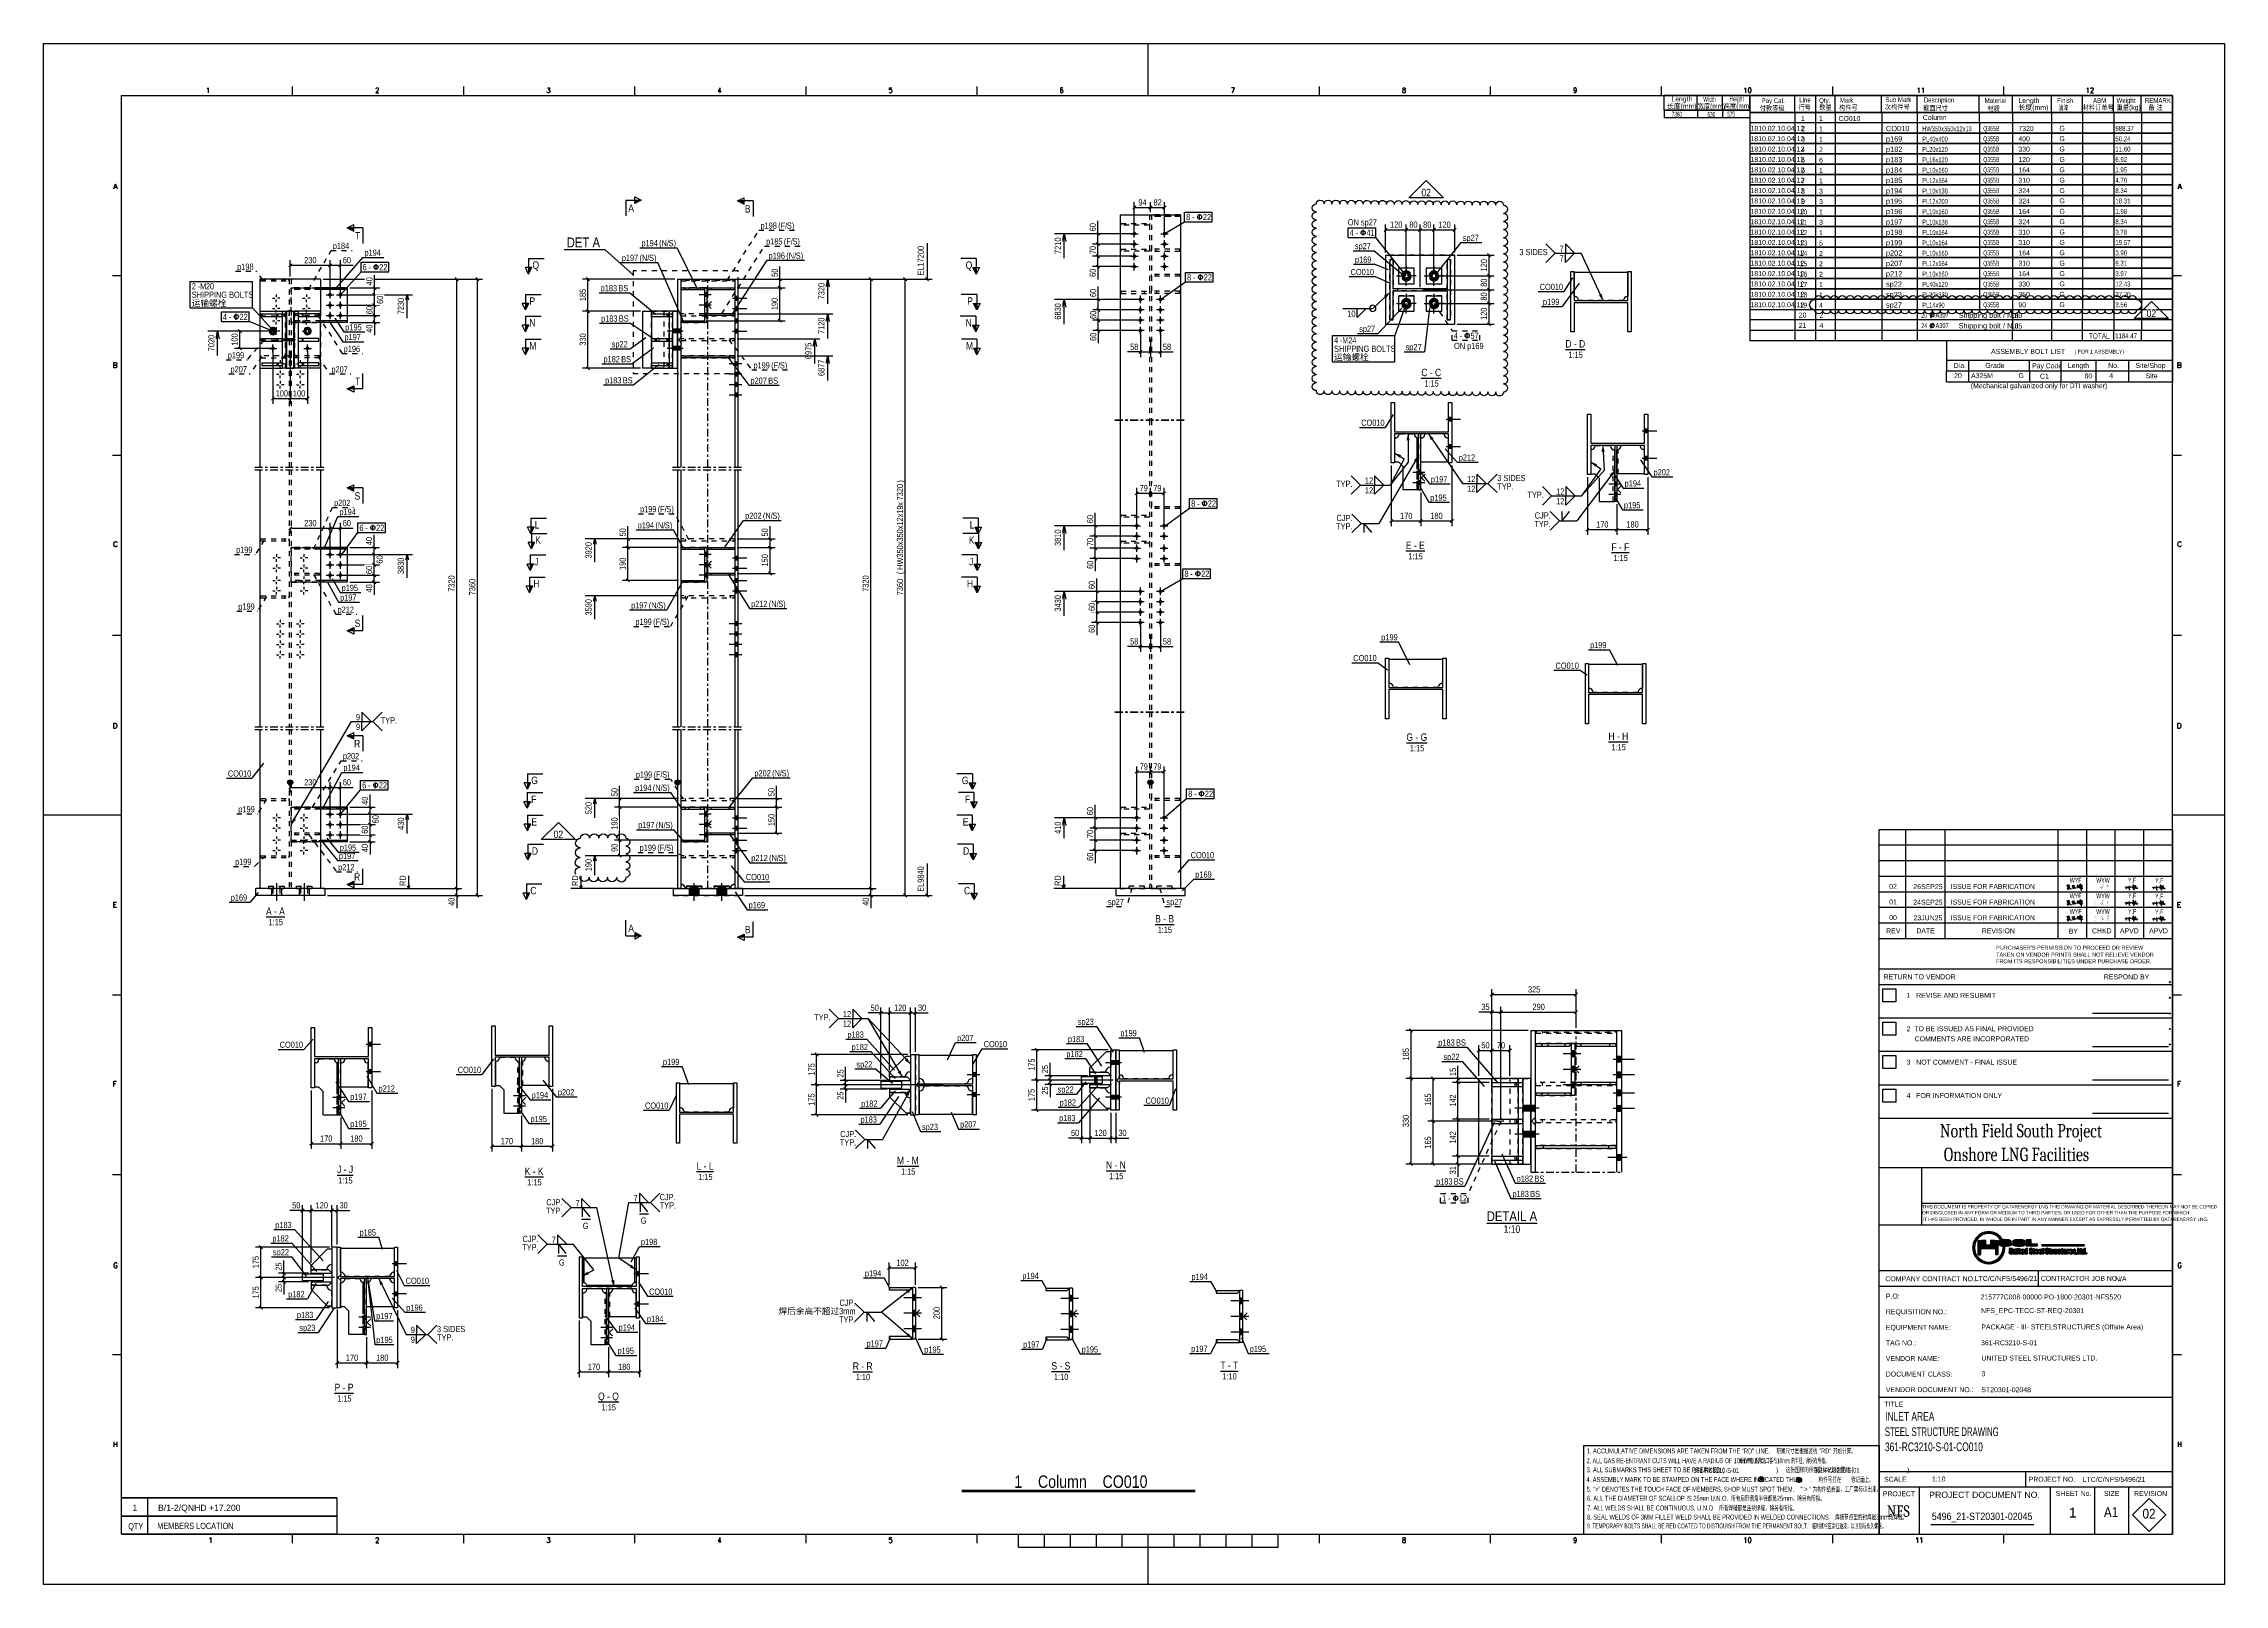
# Model space of a CAD drawing. Header units: millimetres. Extents: x -256 to 585, y -266 to 328.
import ezdxf

# ---------------------------------------------------------------- set-up
doc = ezdxf.new("R2010")
doc.units = ezdxf.units.MM
doc.linetypes.add('DXK_LINE_DOT2', pattern=[3.9198, 1.9599, -1.9599])
doc.linetypes.add('DXK_LINE_DOT3', pattern=[5.9187, 2.979, -0.9799, 0.9799, -0.9799])
doc.styles.add('Arial', font='ARIAL.TTF', dxfattribs={"height": 0.2})
doc.styles.add('Arial Narrow', font='ARIALN.TTF', dxfattribs={"height": 0.2})
doc.styles.add('Cambria', font='CAMBRIA.TTC', dxfattribs={"height": 0.2})
doc.styles.add('Cambria Math', font='CAMBRIA.TTC', dxfattribs={"height": 0.2})

# ---------------------------------------------------------------- blocks, each defined once
blk = doc.blocks.new('Unknown-252070812-18 - 7590')
at = {"color": 6, "linetype": 'Continuous'}
blk.add_line((269.41, 58.2), (277.42, 58.2), dxfattribs=at)
at = {"color": 0, "linetype": 'Continuous'}
blk.add_wipeout([(271.97, 58.95), (271.97, 61.95), (269.41, 61.95), (269.41, 58.95)], dxfattribs=at)
blk.add_wipeout([(273.96, 58.95), (273.96, 61.95), (272.87, 61.95), (272.87, 58.95)], dxfattribs=at)
blk.add_wipeout([(277.42, 58.95), (277.42, 61.95), (274.86, 61.95), (274.86, 58.95)], dxfattribs=at)
blk.add_wipeout([(276.08, 54.95), (276.08, 57.45), (270.75, 57.45), (270.75, 54.95)], dxfattribs=at)
at = {"color": 6, "linetype": 'Continuous', "style": 'Arial Narrow'}
for s, height, p in [('G', 2.86, (269.41, 58.95)), ('-', 2.86, (272.87, 58.95)), ('G', 2.86, (274.86, 58.95)), ('1:15', 2.386, (270.75, 54.95))]:
    blk.add_text(s, height=height, dxfattribs=at).set_placement(p)
blk = doc.blocks.new('Unknown-252070812-55923')
at = {"color": 7, "linetype": 'Continuous'}
for p, q in [((-256.15, -266.25), (-256.15, 327.75)), ((-256.15, 327.75), (584.85, 327.75)), ((169.85, 307.74), (169.85, 327.75)), ((584.85, 327.75), (584.85, -266.25)), ((-160.11, 307.74), (-160.11, 311.24)), ((-94.12, 307.74), (-94.12, 311.24)), ((-28.12, 307.74), (-28.12, 311.24)), ((37.87, 307.74), (37.87, 311.24)), ((103.87, 307.74), (103.87, 311.24)), ((235.85, 307.74), (235.85, 311.24)), ((301.84, 307.74), (301.84, 311.24)), ((367.84, 307.74), (367.84, 311.24)), ((433.83, 307.74), (433.83, 311.24)), ((499.83, 307.74), (499.83, 311.24)), ((-226.11, -246.9), (-226.11, 307.74)), ((-226.11, 307.74), (564.83, 307.74)), ((-193.12, 310.38), (-192.95, 310.48)), ((-192.95, 310.48), (-192.71, 310.76)), ((-192.71, 310.76), (-192.71, 308.75)), ((-127.24, 309.71), (-128.05, 308.75)), ((-128.05, 308.75), (-126.91, 308.75)), ((-127.97, 310.38), (-127.89, 310.57)), ((-127.97, 310.28), (-127.97, 310.38)), ((-127.89, 310.57), (-127.81, 310.67)), ((-127.81, 310.67), (-127.65, 310.76)), ((-127.65, 310.76), (-127.32, 310.76)), ((-127.32, 310.76), (-127.16, 310.67)), ((-127.08, 310), (-127.24, 309.71)), ((-127.16, 310.67), (-127.08, 310.57)), ((-127.08, 310.57), (-127, 310.38)), ((-127, 310.19), (-127.08, 310)), ((-127, 310.38), (-127, 310.19)), ((-61.96, 308.94), (-62.04, 309.14)), ((-61.87, 308.85), (-61.96, 308.94)), ((-61.87, 310.76), (-60.98, 310.76)), ((-61.63, 308.75), (-61.87, 308.85)), ((-61.39, 308.75), (-61.63, 308.75)), ((-60.98, 310.76), (-61.47, 310)), ((-61.47, 310), (-61.22, 310)), ((-61.14, 308.85), (-61.39, 308.75)), ((-61.22, 310), (-61.06, 309.9)), ((-60.98, 309.04), (-61.14, 308.85)), ((-61.06, 309.9), (-60.98, 309.81)), ((-60.98, 309.81), (-60.9, 309.52)), ((-60.9, 309.33), (-60.98, 309.04)), ((-60.9, 309.52), (-60.9, 309.33)), ((4.77, 310.76), (3.96, 309.42)), ((3.96, 309.42), (5.18, 309.42)), ((4.77, 308.75), (4.77, 310.76)), ((69.95, 309.14), (70.03, 308.94)), ((70.03, 309.9), (70.11, 310.76)), ((70.11, 310), (70.03, 309.9)), ((70.03, 308.94), (70.11, 308.85)), ((70.11, 310.76), (70.92, 310.76)), ((70.35, 310.09), (70.11, 310)), ((70.11, 308.85), (70.35, 308.75)), ((70.6, 310.09), (70.35, 310.09)), ((70.35, 308.75), (70.6, 308.75)), ((70.84, 310), (70.6, 310.09)), ((70.6, 308.75), (70.84, 308.85)), ((71, 309.81), (70.84, 310)), ((70.84, 308.85), (71, 309.04)), ((71.09, 309.52), (71, 309.81)), ((71, 309.04), (71.09, 309.33)), ((71.09, 309.33), (71.09, 309.52)), ((136.03, 310.38), (135.95, 309.9)), ((135.95, 309.9), (135.95, 309.42)), ((136.03, 309.71), (135.95, 309.42)), ((135.95, 309.42), (136.03, 309.04)), ((136.19, 310.67), (136.03, 310.38)), ((136.19, 309.9), (136.03, 309.71)), ((136.03, 309.04), (136.19, 308.85)), ((136.44, 310.76), (136.19, 310.67)), ((136.44, 310), (136.19, 309.9)), ((136.19, 308.85), (136.44, 308.75)), ((136.6, 310.76), (136.44, 310.76)), ((136.52, 310), (136.44, 310)), ((136.44, 308.75), (136.52, 308.75)), ((136.76, 309.9), (136.52, 310)), ((136.52, 308.75), (136.76, 308.85)), ((136.84, 310.67), (136.6, 310.76)), ((136.92, 309.71), (136.76, 309.9)), ((136.76, 308.85), (136.92, 309.04)), ((136.92, 310.48), (136.84, 310.67)), ((137.01, 309.42), (136.92, 309.71)), ((136.92, 309.04), (137.01, 309.33)), ((137.01, 309.33), (137.01, 309.42)), ((203.09, 310.76), (201.95, 310.76)), ((202.28, 308.75), (203.09, 310.76)), ((268.04, 309.61), (267.95, 309.42)), ((267.95, 309.42), (267.95, 309.14)), ((267.95, 309.14), (268.04, 308.94)), ((268.04, 310.48), (268.12, 310.67)), ((268.04, 310.28), (268.04, 310.48)), ((268.12, 310.09), (268.04, 310.28)), ((268.2, 309.81), (268.04, 309.61)), ((268.04, 308.94), (268.12, 308.85)), ((268.12, 310.67), (268.36, 310.76)), ((268.28, 310), (268.12, 310.09)), ((268.12, 308.85), (268.36, 308.75)), ((268.44, 309.9), (268.2, 309.81)), ((268.61, 309.9), (268.28, 310)), ((268.36, 310.76), (268.69, 310.76)), ((268.36, 308.75), (268.69, 308.75)), ((268.77, 310), (268.44, 309.9)), ((268.85, 309.81), (268.61, 309.9)), ((268.69, 310.76), (268.93, 310.67)), ((268.69, 308.75), (268.93, 308.85)), ((268.93, 310.09), (268.77, 310)), ((269.01, 309.61), (268.85, 309.81)), ((268.93, 310.67), (269.01, 310.48)), ((269.01, 310.28), (268.93, 310.09)), ((268.93, 308.85), (269.01, 308.94)), ((269.01, 310.48), (269.01, 310.28)), ((269.09, 309.42), (269.01, 309.61)), ((269.01, 308.94), (269.09, 309.14)), ((269.09, 309.14), (269.09, 309.42)), ((334.03, 310.48), (333.95, 310.19)), ((333.95, 310.19), (333.95, 310.09)), ((333.95, 310.09), (334.03, 309.81)), ((334.19, 310.67), (334.03, 310.48)), ((334.03, 309.81), (334.19, 309.61)), ((334.03, 309.04), (334.11, 308.85)), ((334.11, 308.85), (334.35, 308.75)), ((334.43, 310.76), (334.19, 310.67)), ((334.19, 309.61), (334.43, 309.52)), ((334.35, 308.75), (334.52, 308.75)), ((334.52, 310.76), (334.43, 310.76)), ((334.43, 309.52), (334.52, 309.52)), ((334.76, 310.67), (334.52, 310.76)), ((334.52, 309.52), (334.76, 309.61)), ((334.52, 308.75), (334.76, 308.85)), ((334.92, 310.48), (334.76, 310.67)), ((334.76, 309.61), (334.92, 309.81)), ((334.76, 308.85), (334.92, 309.14)), ((335, 310.09), (334.92, 310.48)), ((334.92, 309.81), (335, 310.09)), ((334.92, 309.14), (335, 309.61)), ((335, 309.61), (335, 310.09)), ((399.82, 310.38), (399.99, 310.48)), ((399.99, 310.48), (400.23, 310.76)), ((400.23, 310.76), (400.23, 308.75)), ((401.29, 310.38), (401.21, 309.9)), ((401.21, 309.9), (401.21, 309.61)), ((401.21, 309.61), (401.29, 309.14)), ((401.45, 310.67), (401.29, 310.38)), ((401.29, 309.14), (401.45, 308.85)), ((401.69, 310.76), (401.45, 310.67)), ((401.45, 308.85), (401.69, 308.75)), ((401.86, 310.76), (401.69, 310.76)), ((401.69, 308.75), (401.86, 308.75)), ((402.1, 310.67), (401.86, 310.76)), ((401.86, 308.75), (402.1, 308.85)), ((402.26, 310.38), (402.1, 310.67)), ((402.1, 308.85), (402.26, 309.14)), ((402.35, 309.9), (402.26, 310.38)), ((402.26, 309.14), (402.35, 309.61)), ((402.35, 309.61), (402.35, 309.9)), ((466.62, 310.38), (466.79, 310.48)), ((466.79, 310.48), (467.03, 310.76)), ((467.03, 310.76), (467.03, 308.75)), ((468.25, 310.38), (468.41, 310.48)), ((468.41, 310.48), (468.66, 310.76)), ((468.66, 310.76), (468.66, 308.75)), ((531.83, 310.38), (531.99, 310.48)), ((531.99, 310.48), (532.24, 310.76)), ((532.24, 310.76), (532.24, 308.75)), ((534.03, 309.71), (533.21, 308.75)), ((533.21, 308.75), (534.35, 308.75)), ((533.3, 310.38), (533.38, 310.57)), ((533.3, 310.28), (533.3, 310.38)), ((533.38, 310.57), (533.46, 310.67)), ((533.46, 310.67), (533.62, 310.76)), ((533.62, 310.76), (533.95, 310.76)), ((533.95, 310.76), (534.11, 310.67)), ((534.19, 310), (534.03, 309.71)), ((534.11, 310.67), (534.19, 310.57)), ((534.19, 310.57), (534.27, 310.38)), ((534.27, 310.19), (534.19, 310)), ((534.27, 310.38), (534.27, 310.19)), ((564.83, -246.9), (564.83, 307.74)), ((-229.03, 271.75), (-228.38, 273.75)), ((-228.78, 272.42), (-227.98, 272.42)), ((-228.38, 273.75), (-227.73, 271.75)), ((566.99, 271.75), (567.63, 273.75)), ((567.23, 272.42), (568.04, 272.42)), ((567.63, 273.75), (568.28, 271.75)), ((-229.61, 238.4), (-226.11, 238.4)), ((564.83, 238.4), (568.33, 238.4)), ((-229.06, 202.75), (-229.06, 204.77)), ((-229.06, 204.77), (-228.32, 204.77)), ((-228.32, 203.81), (-229.06, 203.81)), ((-229.06, 203.81), (-228.32, 203.81)), ((-228.32, 202.75), (-229.06, 202.75)), ((-228.32, 204.77), (-228.08, 204.68)), ((-228.08, 203.91), (-228.32, 203.81)), ((-228.32, 203.81), (-228.08, 203.72)), ((-228.08, 202.85), (-228.32, 202.75)), ((-228.08, 204.68), (-228, 204.58)), ((-228, 204), (-228.08, 203.91)), ((-228.08, 203.72), (-228, 203.62)), ((-228, 202.95), (-228.08, 202.85)), ((-228, 204.58), (-227.91, 204.39)), ((-227.91, 204.2), (-228, 204)), ((-228, 203.62), (-227.91, 203.43)), ((-227.91, 203.14), (-228, 202.95)), ((-227.91, 204.39), (-227.91, 204.2)), ((-227.91, 203.43), (-227.91, 203.14)), ((566.95, 202.75), (566.95, 204.77)), ((566.95, 204.77), (567.69, 204.77)), ((567.69, 203.81), (566.95, 203.81)), ((566.95, 203.81), (567.69, 203.81)), ((567.69, 202.75), (566.95, 202.75)), ((567.69, 204.77), (567.93, 204.68)), ((567.93, 203.91), (567.69, 203.81)), ((567.69, 203.81), (567.93, 203.72)), ((567.93, 202.85), (567.69, 202.75)), ((567.93, 204.68), (568.02, 204.58)), ((568.02, 204), (567.93, 203.91)), ((567.93, 203.72), (568.02, 203.62)), ((568.02, 202.95), (567.93, 202.85)), ((568.02, 204.58), (568.1, 204.39)), ((568.1, 204.2), (568.02, 204)), ((568.02, 203.62), (568.1, 203.43)), ((568.1, 203.14), (568.02, 202.95)), ((568.1, 204.39), (568.1, 204.2)), ((568.1, 203.43), (568.1, 203.14)), ((-229.61, 169.08), (-226.11, 169.08)), ((564.83, 169.08), (568.33, 169.08)), ((-229.06, 135), (-228.97, 135.29)), ((-229.06, 134.52), (-229.06, 135)), ((-228.97, 135.29), (-228.89, 135.49)), ((-228.89, 135.49), (-228.73, 135.68)), ((-228.73, 135.68), (-228.56, 135.77)), ((-228.56, 135.77), (-228.24, 135.77)), ((-228.24, 135.77), (-228.07, 135.68)), ((-228.07, 135.68), (-227.91, 135.49)), ((-227.91, 135.49), (-227.83, 135.29)), ((566.96, 135), (567.04, 135.29)), ((566.96, 134.52), (566.96, 135)), ((567.04, 135.29), (567.12, 135.49)), ((567.12, 135.49), (567.29, 135.68)), ((567.29, 135.68), (567.45, 135.77)), ((567.45, 135.77), (567.78, 135.77)), ((567.78, 135.77), (567.94, 135.68)), ((567.94, 135.68), (568.1, 135.49)), ((568.1, 135.49), (568.19, 135.29)), ((-228.97, 134.23), (-229.06, 134.52)), ((-228.89, 134.04), (-228.97, 134.23)), ((-228.73, 133.85), (-228.89, 134.04)), ((-228.56, 133.75), (-228.73, 133.85)), ((-228.24, 133.75), (-228.56, 133.75)), ((-228.07, 133.85), (-228.24, 133.75)), ((-227.91, 134.04), (-228.07, 133.85)), ((-227.83, 134.23), (-227.91, 134.04)), ((567.04, 134.23), (566.96, 134.52)), ((567.12, 134.04), (567.04, 134.23)), ((567.29, 133.85), (567.12, 134.04)), ((567.45, 133.75), (567.29, 133.85)), ((567.78, 133.75), (567.45, 133.75)), ((567.94, 133.85), (567.78, 133.75)), ((568.1, 134.04), (567.94, 133.85)), ((568.19, 134.23), (568.1, 134.04)), ((-229.61, 99.75), (-226.11, 99.75)), ((564.83, 99.75), (568.33, 99.75)), ((-229.05, 63.75), (-229.05, 65.75)), ((-229.05, 65.75), (-228.49, 65.75)), ((-228.49, 63.75), (-229.05, 63.75)), ((-228.49, 65.75), (-228.25, 65.66)), ((-228.25, 63.85), (-228.49, 63.75)), ((-228.25, 65.66), (-228.08, 65.47)), ((-228.08, 64.04), (-228.25, 63.85)), ((-228.08, 65.47), (-228, 65.27)), ((-228, 64.23), (-228.08, 64.04)), ((-228, 65.27), (-227.92, 64.99)), ((-227.92, 64.51), (-228, 64.23)), ((-227.92, 64.99), (-227.92, 64.51)), ((566.96, 63.75), (566.96, 65.75)), ((566.96, 65.75), (567.52, 65.75)), ((567.52, 63.75), (566.96, 63.75)), ((567.52, 65.75), (567.77, 65.66)), ((567.77, 63.85), (567.52, 63.75)), ((567.77, 65.66), (567.93, 65.47)), ((567.93, 64.04), (567.77, 63.85)), ((567.93, 65.47), (568.01, 65.27)), ((568.01, 64.23), (567.93, 64.04)), ((568.01, 65.27), (568.09, 64.99)), ((568.09, 64.51), (568.01, 64.23)), ((568.09, 64.99), (568.09, 64.51)), ((-256.15, 30.41), (-226.11, 30.41)), ((564.83, 30.41), (584.85, 30.41)), ((564.82, 24.4), (564.82, -246.9)), ((-229.05, -5.25), (-229.05, -3.25)), ((-229.05, -3.25), (-228, -3.25)), ((-229.05, -4.2), (-228.41, -4.2)), ((-228, -5.25), (-229.05, -5.25)), ((566.96, -5.25), (566.96, -3.25)), ((566.96, -3.25), (568.01, -3.25)), ((566.96, -4.2), (567.61, -4.2)), ((568.01, -5.25), (566.96, -5.25)), ((-229.61, -38.91), (-226.11, -38.91)), ((564.83, -38.91), (568.33, -38.91)), ((564.82, -246.9), (564.82, -42.9)), ((564.83, -246.9), (564.83, -42.9)), ((-229.05, -74.25), (-229.05, -72.26)), ((-229.05, -72.26), (-228, -72.26)), ((-229.05, -73.21), (-228.4, -73.21)), ((566.97, -74.25), (566.97, -72.26)), ((566.97, -72.26), (568.01, -72.26)), ((566.97, -73.21), (567.61, -73.21)), ((-229.61, -108.25), (-226.11, -108.25)), ((564.83, -108.25), (568.33, -108.25)), ((-228.97, -142.73), (-229.05, -143.01)), ((-228.89, -142.53), (-228.97, -142.73)), ((-228.72, -142.34), (-228.89, -142.53)), ((-228.56, -142.25), (-228.72, -142.34)), ((-228.24, -142.25), (-228.56, -142.25)), ((-228.08, -142.34), (-228.24, -142.25)), ((-227.92, -142.53), (-228.08, -142.34)), ((-227.83, -142.73), (-227.92, -142.53)), ((567.05, -142.73), (566.97, -143.01)), ((567.13, -142.53), (567.05, -142.73)), ((567.29, -142.34), (567.13, -142.53)), ((567.45, -142.25), (567.29, -142.34)), ((567.77, -142.25), (567.45, -142.25)), ((567.94, -142.34), (567.77, -142.25)), ((568.1, -142.53), (567.94, -142.34)), ((568.18, -142.73), (568.1, -142.53)), ((-229.05, -143.01), (-229.05, -143.49)), ((-229.05, -143.49), (-228.97, -143.77)), ((-228.97, -143.77), (-228.89, -143.96)), ((-228.89, -143.96), (-228.72, -144.15)), ((-228.72, -144.15), (-228.56, -144.25)), ((-228.56, -144.25), (-228.24, -144.25)), ((-227.83, -143.49), (-228.24, -143.49)), ((-228.24, -144.25), (-228.08, -144.15)), ((-228.08, -144.15), (-227.92, -143.96)), ((-227.92, -143.96), (-227.83, -143.77)), ((-227.83, -143.77), (-227.83, -143.49)), ((566.97, -143.01), (566.97, -143.49)), ((566.97, -143.49), (567.05, -143.77)), ((567.05, -143.77), (567.13, -143.96)), ((567.13, -143.96), (567.29, -144.15)), ((567.29, -144.15), (567.45, -144.25)), ((567.45, -144.25), (567.77, -144.25)), ((568.18, -143.49), (567.77, -143.49)), ((567.77, -144.25), (567.94, -144.15)), ((567.94, -144.15), (568.1, -143.96)), ((568.1, -143.96), (568.18, -143.77)), ((568.18, -143.77), (568.18, -143.49)), ((-229.61, -177.59), (-226.11, -177.59)), ((564.83, -177.59), (568.33, -177.59)), ((-229.05, -211.25), (-229.05, -213.25)), ((-229.05, -212.2), (-227.92, -212.2)), ((-227.92, -211.25), (-227.92, -213.25)), ((566.97, -211.25), (566.97, -213.25)), ((566.97, -212.2), (568.1, -212.2)), ((568.1, -211.25), (568.1, -213.25)), ((-226.11, -246.9), (564.83, -246.9)), ((-192.12, -248.62), (-191.95, -248.52)), ((-191.95, -248.52), (-191.71, -248.24)), ((-191.71, -248.24), (-191.71, -250.25)), ((-160.11, -250.42), (-160.11, -246.9)), ((-127.24, -249.29), (-128.05, -250.25)), ((-128.05, -250.25), (-126.91, -250.25)), ((-127.97, -248.62), (-127.89, -248.43)), ((-127.97, -248.72), (-127.97, -248.62)), ((-127.89, -248.43), (-127.81, -248.33)), ((-127.81, -248.33), (-127.65, -248.24)), ((-127.65, -248.24), (-127.32, -248.24)), ((-127.32, -248.24), (-127.16, -248.33)), ((-127.08, -249), (-127.24, -249.29)), ((-127.16, -248.33), (-127.08, -248.43)), ((-127.08, -248.43), (-127, -248.62)), ((-127, -248.81), (-127.08, -249)), ((-127, -248.62), (-127, -248.81)), ((-94.12, -250.42), (-94.12, -246.9)), ((-61.96, -250.06), (-62.04, -249.86)), ((-61.87, -250.15), (-61.96, -250.06)), ((-61.87, -248.24), (-60.98, -248.24)), ((-61.63, -250.25), (-61.87, -250.15)), ((-61.39, -250.25), (-61.63, -250.25)), ((-60.98, -248.24), (-61.47, -249)), ((-61.47, -249), (-61.22, -249)), ((-61.14, -250.15), (-61.39, -250.25)), ((-61.22, -249), (-61.06, -249.1)), ((-60.98, -249.96), (-61.14, -250.15)), ((-61.06, -249.1), (-60.98, -249.19)), ((-60.98, -249.19), (-60.9, -249.48)), ((-60.9, -249.67), (-60.98, -249.96)), ((-60.9, -249.48), (-60.9, -249.67)), ((-28.12, -250.42), (-28.12, -246.9)), ((4.77, -248.24), (3.96, -249.58)), ((3.96, -249.58), (5.18, -249.58)), ((4.77, -250.25), (4.77, -248.24)), ((37.87, -250.42), (37.87, -246.9)), ((69.95, -249.86), (70.03, -250.06)), ((70.03, -249.1), (70.11, -248.24)), ((70.11, -249), (70.03, -249.1)), ((70.03, -250.06), (70.11, -250.15)), ((70.11, -248.24), (70.92, -248.24)), ((70.35, -248.91), (70.11, -249)), ((70.11, -250.15), (70.35, -250.25)), ((70.6, -248.91), (70.35, -248.91)), ((70.35, -250.25), (70.6, -250.25)), ((70.84, -249), (70.6, -248.91)), ((70.6, -250.25), (70.84, -250.15)), ((71, -249.19), (70.84, -249)), ((70.84, -250.15), (71, -249.96)), ((71.09, -249.48), (71, -249.19)), ((71, -249.96), (71.09, -249.67)), ((71.09, -249.67), (71.09, -249.48)), ((103.87, -250.42), (103.87, -246.9)), ((119.8, -251.92), (119.8, -246.9)), ((119.8, -251.92), (219.92, -251.92)), ((129.8, -251.92), (129.8, -246.9)), ((139.82, -251.92), (139.82, -246.9)), ((149.84, -251.92), (149.84, -246.9)), ((159.85, -251.92), (159.85, -246.9)), ((169.85, -266.25), (169.85, -246.9)), ((179.87, -251.92), (179.87, -246.9)), ((189.89, -251.92), (189.89, -246.9)), ((199.89, -251.92), (199.89, -246.9)), ((209.9, -251.92), (209.9, -246.9)), ((219.92, -251.92), (219.92, -246.9)), ((235.85, -250.42), (235.85, -246.9)), ((268.04, -249.39), (267.95, -249.58)), ((267.95, -249.58), (267.95, -249.86)), ((267.95, -249.86), (268.04, -250.06)), ((268.04, -248.52), (268.12, -248.33)), ((268.04, -248.72), (268.04, -248.52)), ((268.12, -248.91), (268.04, -248.72)), ((268.2, -249.19), (268.04, -249.39)), ((268.04, -250.06), (268.12, -250.15)), ((268.12, -248.33), (268.36, -248.24)), ((268.28, -249), (268.12, -248.91)), ((268.12, -250.15), (268.36, -250.25)), ((268.44, -249.1), (268.2, -249.19)), ((268.61, -249.1), (268.28, -249)), ((268.36, -248.24), (268.69, -248.24)), ((268.36, -250.25), (268.69, -250.25)), ((268.77, -249), (268.44, -249.1)), ((268.85, -249.19), (268.61, -249.1)), ((268.69, -248.24), (268.93, -248.33)), ((268.69, -250.25), (268.93, -250.15)), ((268.93, -248.91), (268.77, -249)), ((269.01, -249.39), (268.85, -249.19)), ((268.93, -248.33), (269.01, -248.52)), ((269.01, -248.72), (268.93, -248.91)), ((268.93, -250.15), (269.01, -250.06)), ((269.01, -248.52), (269.01, -248.72)), ((269.09, -249.58), (269.01, -249.39)), ((269.01, -250.06), (269.09, -249.86)), ((269.09, -249.86), (269.09, -249.58)), ((301.84, -250.42), (301.84, -246.9)), ((334.03, -248.52), (333.95, -248.81)), ((333.95, -248.81), (333.95, -248.91)), ((333.95, -248.91), (334.03, -249.19)), ((334.19, -248.33), (334.03, -248.52)), ((334.03, -249.19), (334.19, -249.39)), ((334.03, -249.96), (334.11, -250.15)), ((334.11, -250.15), (334.35, -250.25)), ((334.43, -248.24), (334.19, -248.33)), ((334.19, -249.39), (334.43, -249.48)), ((334.35, -250.25), (334.52, -250.25)), ((334.52, -248.24), (334.43, -248.24)), ((334.43, -249.48), (334.52, -249.48)), ((334.76, -248.33), (334.52, -248.24)), ((334.52, -249.48), (334.76, -249.39)), ((334.52, -250.25), (334.76, -250.15)), ((334.92, -248.52), (334.76, -248.33)), ((334.76, -249.39), (334.92, -249.19)), ((334.76, -250.15), (334.92, -249.86)), ((335, -248.91), (334.92, -248.52)), ((334.92, -249.19), (335, -248.91)), ((334.92, -249.86), (335, -249.39)), ((335, -249.39), (335, -248.91)), ((367.84, -250.42), (367.84, -246.9)), ((399.82, -248.62), (399.99, -248.52)), ((399.99, -248.52), (400.23, -248.24)), ((400.23, -248.24), (400.23, -250.25)), ((401.29, -248.62), (401.21, -249.1)), ((401.21, -249.1), (401.21, -249.39)), ((401.21, -249.39), (401.29, -249.86)), ((401.45, -248.33), (401.29, -248.62)), ((401.29, -249.86), (401.45, -250.15)), ((401.69, -248.24), (401.45, -248.33)), ((401.45, -250.15), (401.69, -250.25)), ((401.86, -248.24), (401.69, -248.24)), ((401.69, -250.25), (401.86, -250.25)), ((402.1, -248.33), (401.86, -248.24)), ((401.86, -250.25), (402.1, -250.15)), ((402.26, -248.62), (402.1, -248.33)), ((402.1, -250.15), (402.26, -249.86)), ((402.35, -249.1), (402.26, -248.62)), ((402.26, -249.86), (402.35, -249.39)), ((402.35, -249.39), (402.35, -249.1)), ((433.83, -250.42), (433.83, -246.9)), ((451.78, -246.9), (564.83, -246.9)), ((451.78, -246.9), (564.82, -246.9)), ((466.05, -248.62), (466.22, -248.52)), ((466.22, -248.52), (466.46, -248.24)), ((466.46, -248.24), (466.46, -250.25)), ((467.68, -248.62), (467.84, -248.52)), ((467.84, -248.52), (468.09, -248.24)), ((468.09, -248.24), (468.09, -250.25)), ((499.81, -250.42), (499.81, -246.9)), ((584.85, -266.25), (-256.15, -266.25))]:
    blk.add_line(p, q, dxfattribs=at)
blk = doc.blocks.new('Unknown-252070812-11 - 4836')
at = {"color": 6, "linetype": 'Continuous'}
blk.add_line((-170.37, -8.87), (-163.09, -8.87), dxfattribs=at)
at = {"color": 0, "linetype": 'Continuous'}
blk.add_wipeout([(-168.18, -8.12), (-168.18, -5.12), (-170.37, -5.12), (-170.37, -8.12)], dxfattribs=at)
blk.add_wipeout([(-166.19, -8.12), (-166.19, -5.12), (-167.28, -5.12), (-167.28, -8.12)], dxfattribs=at)
blk.add_wipeout([(-163.09, -8.12), (-163.09, -5.12), (-165.29, -5.12), (-165.29, -8.12)], dxfattribs=at)
blk.add_wipeout([(-164.07, -12.12), (-164.07, -9.62), (-169.4, -9.62), (-169.4, -12.12)], dxfattribs=at)
at = {"color": 6, "linetype": 'Continuous', "style": 'Arial Narrow'}
for s, height, p in [('A', 2.86, (-170.37, -8.12)), ('-', 2.86, (-167.28, -8.12)), ('A', 2.86, (-165.29, -8.12)), ('1:15', 2.386, (-169.4, -12.12))]:
    blk.add_text(s, height=height, dxfattribs=at).set_placement(p)
blk = doc.blocks.new('Unknown-252070812-13 - 5506')
at = {"color": 6, "linetype": 'Continuous'}
blk.add_line((172.51, -11.82), (179.78, -11.82), dxfattribs=at)
at = {"color": 0, "linetype": 'Continuous'}
blk.add_wipeout([(174.7, -11.07), (174.7, -8.07), (172.51, -8.07), (172.51, -11.07)], dxfattribs=at)
blk.add_wipeout([(176.69, -11.07), (176.69, -8.07), (175.6, -8.07), (175.6, -11.07)], dxfattribs=at)
blk.add_wipeout([(179.78, -11.07), (179.78, -8.07), (177.59, -8.07), (177.59, -11.07)], dxfattribs=at)
blk.add_wipeout([(178.81, -15.07), (178.81, -12.57), (173.48, -12.57), (173.48, -15.07)], dxfattribs=at)
at = {"color": 6, "linetype": 'Continuous', "style": 'Arial Narrow'}
for s, height, p in [('B', 2.86, (172.51, -11.07)), ('B', 2.86, (177.59, -11.07)), ('1:15', 2.386, (173.48, -15.07)), ('-', 2.86, (175.6, -11.07))]:
    blk.add_text(s, height=height, dxfattribs=at).set_placement(p)
blk = doc.blocks.new('Unknown-252070812-14 - 5891')
at = {"color": 6, "linetype": 'Continuous'}
blk.add_line((275.16, 198.81), (282.8, 198.81), dxfattribs=at)
at = {"color": 0, "linetype": 'Continuous'}
blk.add_wipeout([(277.54, 199.56), (277.54, 202.56), (275.16, 202.56), (275.16, 199.56)], dxfattribs=at)
blk.add_wipeout([(279.53, 199.56), (279.53, 202.56), (278.44, 202.56), (278.44, 199.56)], dxfattribs=at)
blk.add_wipeout([(282.8, 199.56), (282.8, 202.56), (280.43, 202.56), (280.43, 199.56)], dxfattribs=at)
blk.add_wipeout([(281.65, 195.56), (281.65, 198.06), (276.32, 198.06), (276.32, 195.56)], dxfattribs=at)
at = {"color": 6, "linetype": 'Continuous', "style": 'Arial Narrow'}
for s, height, p in [('C', 2.86, (275.16, 199.56)), ('C', 2.86, (280.43, 199.56)), ('1:15', 2.386, (276.32, 195.56)), ('-', 2.86, (278.44, 199.56))]:
    blk.add_text(s, height=height, dxfattribs=at).set_placement(p)
blk = doc.blocks.new('Unknown-252070812-15 - 6287')
at = {"color": 6, "linetype": 'Continuous'}
blk.add_line((330.73, 209.85), (338.37, 209.85), dxfattribs=at)
at = {"color": 0, "linetype": 'Continuous'}
blk.add_wipeout([(333.1, 210.6), (333.1, 213.6), (330.73, 213.6), (330.73, 210.6)], dxfattribs=at)
blk.add_wipeout([(335.1, 210.6), (335.1, 213.6), (334, 213.6), (334, 210.6)], dxfattribs=at)
blk.add_wipeout([(338.37, 210.6), (338.37, 213.6), (336, 213.6), (336, 210.6)], dxfattribs=at)
blk.add_wipeout([(337.21, 206.6), (337.21, 209.1), (331.88, 209.1), (331.88, 206.6)], dxfattribs=at)
at = {"color": 6, "linetype": 'Continuous', "style": 'Arial Narrow'}
for s, height, p in [('D', 2.86, (330.73, 210.6)), ('-', 2.86, (334, 210.6)), ('D', 2.86, (336, 210.6)), ('1:15', 2.386, (331.88, 206.6))]:
    blk.add_text(s, height=height, dxfattribs=at).set_placement(p)
blk = doc.blocks.new('Unknown-252070812-16 - 6729')
at = {"color": 6, "linetype": 'Continuous'}
blk.add_line((269.19, 132.16), (276.47, 132.16), dxfattribs=at)
at = {"color": 0, "linetype": 'Continuous'}
blk.add_wipeout([(271.38, 132.91), (271.38, 135.91), (269.19, 135.91), (269.19, 132.91)], dxfattribs=at)
blk.add_wipeout([(273.38, 132.91), (273.38, 135.91), (272.28, 135.91), (272.28, 132.91)], dxfattribs=at)
blk.add_wipeout([(276.47, 132.91), (276.47, 135.91), (274.28, 135.91), (274.28, 132.91)], dxfattribs=at)
blk.add_wipeout([(275.5, 128.91), (275.5, 131.41), (270.16, 131.41), (270.16, 128.91)], dxfattribs=at)
at = {"color": 6, "linetype": 'Continuous', "style": 'Arial Narrow'}
for s, height, p in [('E', 2.86, (269.19, 132.91)), ('E', 2.86, (274.28, 132.91)), ('1:15', 2.386, (270.16, 128.91)), ('-', 2.86, (272.28, 132.91))]:
    blk.add_text(s, height=height, dxfattribs=at).set_placement(p)
blk = doc.blocks.new('Unknown-252070812-17 - 7173')
at = {"color": 6, "linetype": 'Continuous'}
blk.add_line((348.47, 131.52), (355.37, 131.52), dxfattribs=at)
at = {"color": 0, "linetype": 'Continuous'}
blk.add_wipeout([(350.47, 132.27), (350.47, 135.27), (348.47, 135.27), (348.47, 132.27)], dxfattribs=at)
blk.add_wipeout([(352.47, 132.27), (352.47, 135.27), (351.37, 135.27), (351.37, 132.27)], dxfattribs=at)
blk.add_wipeout([(355.37, 132.27), (355.37, 135.27), (353.37, 135.27), (353.37, 132.27)], dxfattribs=at)
blk.add_wipeout([(354.59, 128.27), (354.59, 130.77), (349.25, 130.77), (349.25, 128.27)], dxfattribs=at)
at = {"color": 6, "linetype": 'Continuous', "style": 'Arial Narrow'}
for s, height, p in [('F', 2.86, (348.47, 132.27)), ('F', 2.86, (353.37, 132.27)), ('1:15', 2.386, (349.25, 128.27)), ('-', 2.86, (351.37, 132.27))]:
    blk.add_text(s, height=height, dxfattribs=at).set_placement(p)
blk = doc.blocks.new('Unknown-252070812-19 - 8043')
at = {"color": 6, "linetype": 'Continuous'}
blk.add_line((347.32, 58.56), (354.96, 58.56), dxfattribs=at)
at = {"color": 0, "linetype": 'Continuous'}
blk.add_wipeout([(349.7, 59.31), (349.7, 62.31), (347.32, 62.31), (347.32, 59.31)], dxfattribs=at)
blk.add_wipeout([(351.69, 59.31), (351.69, 62.31), (350.6, 62.31), (350.6, 59.31)], dxfattribs=at)
blk.add_wipeout([(354.96, 59.31), (354.96, 62.31), (352.59, 62.31), (352.59, 59.31)], dxfattribs=at)
blk.add_wipeout([(353.81, 55.31), (353.81, 57.81), (348.48, 57.81), (348.48, 55.31)], dxfattribs=at)
at = {"color": 6, "linetype": 'Continuous', "style": 'Arial Narrow'}
for s, height, p in [('H', 2.86, (347.32, 59.31)), ('-', 2.86, (350.6, 59.31)), ('H', 2.86, (352.59, 59.31)), ('1:15', 2.386, (348.48, 55.31))]:
    blk.add_text(s, height=height, dxfattribs=at).set_placement(p)
blk = doc.blocks.new('Unknown-252070812-20 - 8478')
at = {"color": 6, "linetype": 'Continuous'}
blk.add_line((-142.95, -108.44), (-136.77, -108.44), dxfattribs=at)
at = {"color": 0, "linetype": 'Continuous'}
blk.add_wipeout([(-141.31, -107.69), (-141.31, -104.69), (-142.95, -104.69), (-142.95, -107.69)], dxfattribs=at)
blk.add_wipeout([(-139.32, -107.69), (-139.32, -104.69), (-140.41, -104.69), (-140.41, -107.69)], dxfattribs=at)
blk.add_wipeout([(-136.77, -107.69), (-136.77, -104.69), (-138.42, -104.69), (-138.42, -107.69)], dxfattribs=at)
blk.add_wipeout([(-137.2, -111.69), (-137.2, -109.19), (-142.53, -109.19), (-142.53, -111.69)], dxfattribs=at)
at = {"color": 6, "linetype": 'Continuous', "style": 'Arial Narrow'}
for s, height, p in [('J', 2.86, (-142.95, -107.69)), ('1:15', 2.386, (-142.53, -111.69)), ('-', 2.86, (-140.41, -107.69)), ('J', 2.86, (-138.42, -107.69))]:
    blk.add_text(s, height=height, dxfattribs=at).set_placement(p)
blk = doc.blocks.new('Unknown-252070812-21 - 8955')
at = {"color": 6, "linetype": 'Continuous'}
blk.add_line((-70.61, -109.18), (-63.34, -109.18), dxfattribs=at)
at = {"color": 0, "linetype": 'Continuous'}
blk.add_wipeout([(-68.42, -108.43), (-68.42, -105.43), (-70.61, -105.43), (-70.61, -108.43)], dxfattribs=at)
blk.add_wipeout([(-66.43, -108.43), (-66.43, -105.43), (-67.52, -105.43), (-67.52, -108.43)], dxfattribs=at)
blk.add_wipeout([(-63.34, -108.43), (-63.34, -105.43), (-65.53, -105.43), (-65.53, -108.43)], dxfattribs=at)
blk.add_wipeout([(-64.31, -112.43), (-64.31, -109.93), (-69.64, -109.93), (-69.64, -112.43)], dxfattribs=at)
at = {"color": 6, "linetype": 'Continuous', "style": 'Arial Narrow'}
for s, height, p in [('K', 2.86, (-70.61, -108.43)), ('-', 2.86, (-67.52, -108.43)), ('K', 2.86, (-65.53, -108.43)), ('1:15', 2.386, (-69.64, -112.43))]:
    blk.add_text(s, height=height, dxfattribs=at).set_placement(p)
blk = doc.blocks.new('Unknown-252070812-22 - 9403')
at = {"color": 6, "linetype": 'Continuous'}
blk.add_line((-4.34, -107.12), (2.21, -107.12), dxfattribs=at)
at = {"color": 0, "linetype": 'Continuous'}
blk.add_wipeout([(-2.51, -106.37), (-2.51, -103.37), (-4.34, -103.37), (-4.34, -106.37)], dxfattribs=at)
blk.add_wipeout([(-0.51, -106.37), (-0.51, -103.37), (-1.61, -103.37), (-1.61, -106.37)], dxfattribs=at)
blk.add_wipeout([(2.21, -106.37), (2.21, -103.37), (0.39, -103.37), (0.39, -106.37)], dxfattribs=at)
blk.add_wipeout([(1.61, -110.37), (1.61, -107.87), (-3.73, -107.87), (-3.73, -110.37)], dxfattribs=at)
at = {"color": 6, "linetype": 'Continuous', "style": 'Arial Narrow'}
for s, height, p in [('L', 2.86, (-4.34, -106.37)), ('1:15', 2.386, (-3.73, -110.37)), ('-', 2.86, (-1.61, -106.37)), ('L', 2.86, (0.39, -106.37))]:
    blk.add_text(s, height=height, dxfattribs=at).set_placement(p)
blk = doc.blocks.new('Unknown-252070812-23 - 9869')
at = {"color": 6, "linetype": 'Continuous'}
blk.add_line((72.98, -105), (81.35, -105), dxfattribs=at)
at = {"color": 0, "linetype": 'Continuous'}
blk.add_wipeout([(75.72, -104.25), (75.72, -101.25), (72.98, -101.25), (72.98, -104.25)], dxfattribs=at)
blk.add_wipeout([(77.71, -104.25), (77.71, -101.25), (76.62, -101.25), (76.62, -104.25)], dxfattribs=at)
blk.add_wipeout([(81.35, -104.25), (81.35, -101.25), (78.61, -101.25), (78.61, -104.25)], dxfattribs=at)
blk.add_wipeout([(79.83, -108.25), (79.83, -105.75), (74.5, -105.75), (74.5, -108.25)], dxfattribs=at)
at = {"color": 6, "linetype": 'Continuous', "style": 'Arial Narrow'}
for s, height, p in [('M', 2.86, (72.98, -104.25)), ('1:15', 2.386, (74.5, -108.25)), ('-', 2.86, (76.62, -104.25)), ('M', 2.86, (78.61, -104.25))]:
    blk.add_text(s, height=height, dxfattribs=at).set_placement(p)
blk = doc.blocks.new('Unknown-252070812-24 - 10436')
at = {"color": 6, "linetype": 'Continuous'}
blk.add_line((153.56, -106.78), (161.2, -106.78), dxfattribs=at)
at = {"color": 0, "linetype": 'Continuous'}
blk.add_wipeout([(155.93, -106.03), (155.93, -103.03), (153.56, -103.03), (153.56, -106.03)], dxfattribs=at)
blk.add_wipeout([(157.93, -106.03), (157.93, -103.03), (156.83, -103.03), (156.83, -106.03)], dxfattribs=at)
blk.add_wipeout([(161.2, -106.03), (161.2, -103.03), (158.83, -103.03), (158.83, -106.03)], dxfattribs=at)
blk.add_wipeout([(160.04, -110.03), (160.04, -107.53), (154.71, -107.53), (154.71, -110.03)], dxfattribs=at)
at = {"color": 6, "linetype": 'Continuous', "style": 'Arial Narrow'}
for s, height, p in [('N', 2.86, (153.56, -106.03)), ('1:15', 2.386, (154.71, -110.03)), ('-', 2.86, (156.83, -106.03)), ('N', 2.86, (158.83, -106.03))]:
    blk.add_text(s, height=height, dxfattribs=at).set_placement(p)
blk = doc.blocks.new('Unknown-252070812-25 - 10917')
at = {"color": 6, "linetype": 'Continuous'}
blk.add_line((-143.93, -192.51), (-136.65, -192.51), dxfattribs=at)
at = {"color": 0, "linetype": 'Continuous'}
blk.add_wipeout([(-141.73, -191.76), (-141.73, -188.76), (-143.93, -188.76), (-143.93, -191.76)], dxfattribs=at)
blk.add_wipeout([(-139.74, -191.76), (-139.74, -188.76), (-140.83, -188.76), (-140.83, -191.76)], dxfattribs=at)
blk.add_wipeout([(-136.65, -191.76), (-136.65, -188.76), (-138.84, -188.76), (-138.84, -191.76)], dxfattribs=at)
blk.add_wipeout([(-137.62, -195.76), (-137.62, -193.26), (-142.95, -193.26), (-142.95, -195.76)], dxfattribs=at)
at = {"color": 6, "linetype": 'Continuous', "style": 'Arial Narrow'}
for s, height, p in [('P', 2.86, (-143.93, -191.76)), ('1:15', 2.386, (-142.95, -195.76)), ('-', 2.86, (-140.83, -191.76)), ('P', 2.86, (-138.84, -191.76))]:
    blk.add_text(s, height=height, dxfattribs=at).set_placement(p)
blk = doc.blocks.new('Unknown-252070812-26 - 11459')
at = {"color": 6, "linetype": 'Continuous'}
blk.add_line((-42.32, -195.92), (-34.31, -195.92), dxfattribs=at)
at = {"color": 0, "linetype": 'Continuous'}
blk.add_wipeout([(-39.76, -195.17), (-39.76, -192.17), (-42.32, -192.17), (-42.32, -195.17)], dxfattribs=at)
blk.add_wipeout([(-37.76, -195.17), (-37.76, -192.17), (-38.86, -192.17), (-38.86, -195.17)], dxfattribs=at)
blk.add_wipeout([(-34.31, -195.17), (-34.31, -192.17), (-36.86, -192.17), (-36.86, -195.17)], dxfattribs=at)
blk.add_wipeout([(-35.65, -199.17), (-35.65, -196.67), (-40.98, -196.67), (-40.98, -199.17)], dxfattribs=at)
at = {"color": 6, "linetype": 'Continuous', "style": 'Arial Narrow'}
for s, height, p in [('Q', 2.86, (-42.32, -195.17)), ('Q', 2.86, (-36.86, -195.17)), ('1:15', 2.386, (-40.98, -199.17)), ('-', 2.86, (-38.86, -195.17))]:
    blk.add_text(s, height=height, dxfattribs=at).set_placement(p)
blk = doc.blocks.new('Unknown-252070812-27 - 48091')
at = {"color": 6, "linetype": 'Continuous'}
blk.add_line((132.52, -184.18), (139.79, -184.18), dxfattribs=at)
at = {"color": 0, "linetype": 'Continuous'}
blk.add_wipeout([(134.71, -183.43), (134.71, -180.43), (132.52, -180.43), (132.52, -183.43)], dxfattribs=at)
blk.add_wipeout([(136.7, -183.43), (136.7, -180.43), (135.61, -180.43), (135.61, -183.43)], dxfattribs=at)
blk.add_wipeout([(139.79, -183.43), (139.79, -180.43), (137.6, -180.43), (137.6, -183.43)], dxfattribs=at)
blk.add_wipeout([(138.82, -187.43), (138.82, -184.93), (133.49, -184.93), (133.49, -187.43)], dxfattribs=at)
at = {"color": 6, "linetype": 'Continuous', "style": 'Arial Narrow'}
for s, height, p in [('S', 2.86, (132.52, -183.43)), ('1:10', 2.386, (133.49, -187.43)), ('-', 2.86, (135.61, -183.43)), ('S', 2.86, (137.6, -183.43))]:
    blk.add_text(s, height=height, dxfattribs=at).set_placement(p)
blk = doc.blocks.new('Unknown-252070812-28 - 50420')
at = {"color": 6, "linetype": 'Continuous'}
blk.add_line((55.91, -184.27), (63.55, -184.27), dxfattribs=at)
at = {"color": 0, "linetype": 'Continuous'}
blk.add_wipeout([(58.28, -183.52), (58.28, -180.52), (55.91, -180.52), (55.91, -183.52)], dxfattribs=at)
blk.add_wipeout([(60.28, -183.52), (60.28, -180.52), (59.18, -180.52), (59.18, -183.52)], dxfattribs=at)
blk.add_wipeout([(63.55, -183.52), (63.55, -180.52), (61.18, -180.52), (61.18, -183.52)], dxfattribs=at)
blk.add_wipeout([(62.4, -187.52), (62.4, -185.02), (57.07, -185.02), (57.07, -187.52)], dxfattribs=at)
at = {"color": 6, "linetype": 'Continuous', "style": 'Arial Narrow'}
for s, height, p in [('R', 2.86, (55.91, -183.52)), ('-', 2.86, (59.18, -183.52)), ('R', 2.86, (61.18, -183.52)), ('1:10', 2.386, (57.07, -187.52))]:
    blk.add_text(s, height=height, dxfattribs=at).set_placement(p)
blk = doc.blocks.new('Unknown-252070812-29 - 50538')
at = {"color": 6, "linetype": 'Continuous'}
blk.add_line((197.66, -184), (204.57, -184), dxfattribs=at)
at = {"color": 0, "linetype": 'Continuous'}
blk.add_wipeout([(199.67, -183.25), (199.67, -180.25), (197.66, -180.25), (197.66, -183.25)], dxfattribs=at)
blk.add_wipeout([(201.66, -183.25), (201.66, -180.25), (200.57, -180.25), (200.57, -183.25)], dxfattribs=at)
blk.add_wipeout([(204.57, -183.25), (204.57, -180.25), (202.56, -180.25), (202.56, -183.25)], dxfattribs=at)
blk.add_wipeout([(203.78, -187.25), (203.78, -184.75), (198.45, -184.75), (198.45, -187.25)], dxfattribs=at)
at = {"color": 6, "linetype": 'Continuous', "style": 'Arial Narrow'}
for s, height, p in [('T', 2.86, (197.66, -183.25)), ('1:10', 2.386, (198.45, -187.25)), ('-', 2.86, (200.57, -183.25)), ('T', 2.86, (202.56, -183.25))]:
    blk.add_text(s, height=height, dxfattribs=at).set_placement(p)
blk = doc.blocks.new('Unknown-252070812-30 - 1225')
at = {"color": 6, "linetype": 'Continuous'}
blk.add_line((300.37, -126.96), (319.83, -126.96), dxfattribs=at)
at = {"color": 0, "linetype": 'Continuous'}
blk.add_wipeout([(315.71, -126.21), (315.71, -122.21), (300.37, -122.21), (300.37, -126.21)], dxfattribs=at)
blk.add_wipeout([(319.83, -126.21), (319.83, -122.21), (316.91, -122.21), (316.91, -126.21)], dxfattribs=at)
blk.add_wipeout([(313.3, -130.71), (313.3, -127.71), (306.9, -127.71), (306.9, -130.71)], dxfattribs=at)
at = {"color": 6, "linetype": 'Continuous', "style": 'Arial Narrow'}
for s, height, p in [('DETAIL', 3.818, (300.37, -126.21)), ('A', 3.82, (316.91, -126.21)), ('1:10', 2.863, (306.9, -130.71))]:
    blk.add_text(s, height=height, dxfattribs=at).set_placement(p)
blk = doc.blocks.new('Part-252070812-7676 - 7590')
at = {"color": 2, "linetype": 'Continuous'}
for p, q in [((262.7, 81.19), (262.7, 90.46)), ((262.7, 90.46), (283.37, 90.46)), ((283.37, 90.46), (283.37, 81.19)), ((262.7, 81.19), (263.02, 81.16)), ((264.33, 79.85), (264.37, 79.52)), ((281.7, 79.52), (281.73, 79.85)), ((283.04, 81.16), (283.37, 81.19))]:
    blk.add_line(p, q, dxfattribs=at)
at = {"color": 7, "linetype": 'DXK_LINE_DOT2'}
blk.add_line((281.7, 79.52), (264.37, 79.52), dxfattribs=at)
at = {"color": 2, "linetype": 'Continuous'}
for centre, start, end in [((262.7, 79.52), 11.25061, 78.75005), ((283.37, 79.52), 101.25009, 168.75061)]:
    blk.add_arc(centre, 1.67, start, end, dxfattribs=at)
blk = doc.blocks.new('Part-252070812-7791 - 7590')
at = {"color": 2, "linetype": 'Continuous'}
for p, q in [((261.37, 67.46), (261.37, 90.79)), ((261.37, 90.79), (262.63, 90.79)), ((262.63, 90.79), (262.63, 79.52)), ((283.43, 79.52), (283.43, 90.79)), ((283.43, 90.79), (284.7, 90.79)), ((284.7, 90.79), (284.7, 67.46)), ((262.63, 79.52), (283.43, 79.52)), ((283.43, 78.72), (262.63, 78.72)), ((262.63, 78.72), (262.63, 67.46)), ((283.43, 67.46), (283.43, 78.72)), ((262.63, 67.46), (261.37, 67.46)), ((284.7, 67.46), (283.43, 67.46))]:
    blk.add_line(p, q, dxfattribs=at)
blk = doc.blocks.new('Part-252070812-4997 - 4836')
at = {"color": 7, "linetype": 'DXK_LINE_DOT2'}
for p, q in [((-149.37, 220.93), (-160.64, 220.93)), ((-160.64, 220.27), (-160.64, 220.93)), ((-160.64, 220.93), (-160.64, 220.27)), ((-160.64, 220.27), (-149.37, 220.27)), ((-159, 220.72), (-159.07, 220.93)), ((-158.97, 220.4), (-159, 220.72)), ((-158.97, 220.93), (-158.97, 220.27)), ((-158.97, 220.4), (-139.04, 220.4)), ((-149.7, 220.27), (-149.7, 220.93)), ((-149.7, 220.27), (-149.7, 220.93))]:
    blk.add_line(p, q, dxfattribs=at)
at = {"color": 2, "linetype": 'Continuous'}
for p, q in [((-139.04, 220.93), (-149.37, 220.93)), ((-139.04, 220.27), (-149.37, 220.27)), ((-148.04, 220.27), (-148.04, 220.93)), ((-139.04, 220.27), (-139.04, 220.93))]:
    blk.add_line(p, q, dxfattribs=at)
blk = doc.blocks.new('Bolt-252070812-4862 - 4836')
at = {"color": 3, "linetype": 'Continuous'}
for p, q in [((-166.37, 104.13), (-165.39, 104.13)), ((-164.9, 105.6), (-164.9, 104.62)), ((-164.9, 102.67), (-164.9, 103.64)), ((-164.9, 101.6), (-164.9, 100.62)), ((-163.44, 104.13), (-164.41, 104.13)), ((-166.37, 100.13), (-165.39, 100.13)), ((-166.37, 96.13), (-165.39, 96.13)), ((-164.9, 98.67), (-164.9, 99.64)), ((-164.9, 97.6), (-164.9, 96.62)), ((-164.9, 94.67), (-164.9, 95.64)), ((-164.9, 93.6), (-164.9, 92.62)), ((-163.44, 100.13), (-164.41, 100.13)), ((-163.44, 96.13), (-164.41, 96.13)), ((-166.37, 92.13), (-165.39, 92.13)), ((-164.9, 90.67), (-164.9, 91.64)), ((-163.44, 92.13), (-164.41, 92.13))]:
    blk.add_line(p, q, dxfattribs=at)
blk = doc.blocks.new('Part-252070812-4977 - 4836')
at = {"color": 7, "linetype": 'DXK_LINE_DOT2'}
for p, q in [((-149.7, 133.47), (-160.64, 133.47)), ((-160.64, 133.47), (-160.64, 132.8)), ((-160.64, 132.8), (-160.64, 133.47)), ((-149.7, 132.8), (-160.64, 132.8)), ((-159, 133.01), (-159.07, 132.8)), ((-158.97, 133.33), (-159, 133.01)), ((-158.97, 133.47), (-158.97, 132.8)), ((-158.97, 133.33), (-149.7, 133.33)), ((-149.7, 133.47), (-149.7, 133.33)), ((-149.7, 132.8), (-149.7, 133.47)), ((-149.7, 133.33), (-149.7, 132.8))]:
    blk.add_line(p, q, dxfattribs=at)
blk = doc.blocks.new('Bolt-252070812-4842 - 4836')
at = {"linetype": 'Continuous'}
for points in [[(-146.44, 30.67, -1), (-144.97, 30.67, -1)], [(-146.44, 26.67, -1), (-144.97, 26.67, -1)], [(-142.44, 30.67, -1), (-140.97, 30.67, -1)], [(-142.44, 26.67, -1), (-140.97, 26.67, -1)], [(-146.44, 22.67, -1), (-144.97, 22.67, -1)], [(-142.44, 22.67, -1), (-140.97, 22.67, -1)]]:
    blk.add_hatch(color=3, dxfattribs=at).paths.add_polyline_path(points)
at = {"color": 3, "linetype": 'Continuous'}
for p, q in [((-147.17, 30.67), (-144.24, 30.67)), ((-147.17, 26.67), (-144.24, 26.67)), ((-145.7, 29.2), (-145.7, 32.13)), ((-145.7, 25.2), (-145.7, 28.13)), ((-143.17, 30.67), (-140.24, 30.67)), ((-143.17, 26.67), (-140.24, 26.67)), ((-141.7, 29.2), (-141.7, 32.13)), ((-141.7, 25.2), (-141.7, 28.13)), ((-147.17, 22.67), (-144.24, 22.67)), ((-145.7, 21.2), (-145.7, 24.13)), ((-143.17, 22.67), (-140.24, 22.67)), ((-141.7, 21.2), (-141.7, 24.13))]:
    blk.add_line(p, q, dxfattribs=at)
blk = doc.blocks.new('Part-252070812-4972 - 4836')
at = {"color": 7, "linetype": 'DXK_LINE_DOT2'}
for p, q in [((-149.37, 133.47), (-160.64, 133.47)), ((-160.64, 133.47), (-160.64, 132.8)), ((-160.64, 132.8), (-160.64, 133.47)), ((-149.37, 132.8), (-160.64, 132.8)), ((-159.07, 132.8), (-159, 133.01)), ((-159, 133.01), (-158.97, 133.33)), ((-158.97, 133.47), (-158.97, 132.8)), ((-158.97, 133.33), (-139.04, 133.33)), ((-149.7, 132.8), (-149.7, 133.47)), ((-149.7, 132.8), (-149.7, 133.47))]:
    blk.add_line(p, q, dxfattribs=at)
at = {"color": 2, "linetype": 'Continuous'}
for p, q in [((-139.04, 133.47), (-149.37, 133.47)), ((-139.04, 132.8), (-149.37, 132.8)), ((-148.04, 132.8), (-148.04, 133.47)), ((-139.04, 132.8), (-139.04, 133.47))]:
    blk.add_line(p, q, dxfattribs=at)
blk = doc.blocks.new('Bolt-252070812-4847 - 4836')
at = {"linetype": 'Continuous'}
for points in [[(-146.44, 130.8, -1), (-144.97, 130.8, -1)], [(-146.44, 126.8, -1), (-144.97, 126.8, -1)], [(-142.44, 130.8, -1), (-140.97, 130.8, -1)], [(-142.44, 126.8, -1), (-140.97, 126.8, -1)], [(-146.44, 122.8, -1), (-144.97, 122.8, -1)], [(-142.44, 122.8, -1), (-140.97, 122.8, -1)]]:
    blk.add_hatch(color=3, dxfattribs=at).paths.add_polyline_path(points)
at = {"color": 3, "linetype": 'Continuous'}
for p, q in [((-147.17, 130.8), (-144.24, 130.8)), ((-147.17, 126.8), (-144.24, 126.8)), ((-145.7, 129.33), (-145.7, 132.27)), ((-145.7, 125.33), (-145.7, 128.27)), ((-143.17, 130.8), (-140.24, 130.8)), ((-143.17, 126.8), (-140.24, 126.8)), ((-141.7, 129.33), (-141.7, 132.27)), ((-141.7, 125.33), (-141.7, 128.27)), ((-147.17, 122.8), (-144.24, 122.8)), ((-145.7, 121.33), (-145.7, 124.27)), ((-143.17, 122.8), (-140.24, 122.8)), ((-141.7, 121.33), (-141.7, 124.27))]:
    blk.add_line(p, q, dxfattribs=at)
blk = doc.blocks.new('Part-252070812-4927 - 4836')
at = {"color": 7, "linetype": 'DXK_LINE_DOT2'}
for p, q in [((-160.64, 20), (-160.64, 20.67)), ((-160.64, 20.67), (-160.64, 20)), ((-160.64, 20.67), (-149.37, 20.67)), ((-160.64, 20), (-149.37, 20)), ((-159, 20.46), (-159.07, 20.67)), ((-158.97, 20.13), (-159, 20.46)), ((-158.97, 20.67), (-158.97, 20)), ((-158.97, 20.13), (-139.04, 20.13)), ((-149.7, 20), (-149.7, 20.67)), ((-149.7, 20), (-149.7, 20.67))]:
    blk.add_line(p, q, dxfattribs=at)
at = {"color": 2, "linetype": 'Continuous'}
for p, q in [((-149.37, 20.67), (-139.04, 20.67)), ((-139.04, 20), (-149.37, 20)), ((-148.04, 20), (-148.04, 20.67)), ((-139.04, 20.67), (-139.04, 20))]:
    blk.add_line(p, q, dxfattribs=at)
blk = doc.blocks.new('Bolt-252070812-4852 - 4836')
at = {"linetype": 'Continuous'}
for points in [[(-146.44, 230.93, -1), (-144.97, 230.93, -1)], [(-146.44, 226.93, -1), (-144.97, 226.93, -1)], [(-142.44, 230.93, -1), (-140.97, 230.93, -1)], [(-142.44, 226.93, -1), (-140.97, 226.93, -1)], [(-146.44, 222.93, -1), (-144.97, 222.93, -1)], [(-142.44, 222.93, -1), (-140.97, 222.93, -1)]]:
    blk.add_hatch(color=3, dxfattribs=at).paths.add_polyline_path(points)
at = {"color": 3, "linetype": 'Continuous'}
for p, q in [((-147.17, 230.93), (-144.24, 230.93)), ((-145.7, 229.47), (-145.7, 232.4)), ((-145.7, 225.47), (-145.7, 228.4)), ((-143.17, 230.93), (-140.24, 230.93)), ((-141.7, 229.47), (-141.7, 232.4)), ((-141.7, 225.47), (-141.7, 228.4)), ((-147.17, 226.93), (-144.24, 226.93)), ((-147.17, 222.93), (-144.24, 222.93)), ((-145.7, 221.47), (-145.7, 224.4)), ((-143.17, 226.93), (-140.24, 226.93)), ((-143.17, 222.93), (-140.24, 222.93)), ((-141.7, 221.47), (-141.7, 224.4))]:
    blk.add_line(p, q, dxfattribs=at)
blk = doc.blocks.new('Bolt-252070812-4857 - 4836')
at = {"color": 3, "linetype": 'Continuous'}
for p, q in [((-158.64, 104.13), (-157.66, 104.13)), ((-157.17, 105.6), (-157.17, 104.62)), ((-157.17, 102.67), (-157.17, 103.64)), ((-157.17, 101.6), (-157.17, 100.62)), ((-155.7, 104.13), (-156.68, 104.13)), ((-158.64, 100.13), (-157.66, 100.13)), ((-158.64, 96.13), (-157.66, 96.13)), ((-157.17, 98.67), (-157.17, 99.64)), ((-157.17, 97.6), (-157.17, 96.62)), ((-157.17, 94.67), (-157.17, 95.64)), ((-157.17, 93.6), (-157.17, 92.62)), ((-155.7, 100.13), (-156.68, 100.13)), ((-155.7, 96.13), (-156.68, 96.13)), ((-158.64, 92.13), (-157.66, 92.13)), ((-157.17, 90.67), (-157.17, 91.64)), ((-155.7, 92.13), (-156.68, 92.13))]:
    blk.add_line(p, q, dxfattribs=at)
blk = doc.blocks.new('Bolt-252070812-4867 - 4836')
at = {"color": 3, "linetype": 'Continuous'}
for p, q in [((-158.64, 204.27), (-157.66, 204.27)), ((-157.17, 205.73), (-157.17, 204.76)), ((-157.17, 202.8), (-157.17, 203.78)), ((-155.7, 204.27), (-156.68, 204.27)), ((-158.64, 200.27), (-157.66, 200.27)), ((-158.64, 196.27), (-157.66, 196.27)), ((-157.17, 201.73), (-157.17, 200.76)), ((-157.17, 198.8), (-157.17, 199.78)), ((-157.17, 197.73), (-157.17, 196.76)), ((-157.17, 194.8), (-157.17, 195.78)), ((-157.17, 193.73), (-157.17, 192.76)), ((-155.7, 200.27), (-156.68, 200.27)), ((-155.7, 196.27), (-156.68, 196.27)), ((-158.64, 192.27), (-157.66, 192.27)), ((-157.17, 190.8), (-157.17, 191.78)), ((-155.7, 192.27), (-156.68, 192.27))]:
    blk.add_line(p, q, dxfattribs=at)
blk = doc.blocks.new('Bolt-252070812-4872 - 4836')
at = {"color": 3, "linetype": 'Continuous'}
for p, q in [((-166.37, 204.27), (-165.39, 204.27)), ((-164.9, 205.73), (-164.9, 204.76)), ((-164.9, 202.8), (-164.9, 203.78)), ((-163.44, 204.27), (-164.41, 204.27)), ((-166.37, 200.27), (-165.39, 200.27)), ((-166.37, 196.27), (-165.39, 196.27)), ((-164.9, 201.73), (-164.9, 200.76)), ((-164.9, 198.8), (-164.9, 199.78)), ((-164.9, 197.73), (-164.9, 196.76)), ((-164.9, 194.8), (-164.9, 195.78)), ((-164.9, 193.73), (-164.9, 192.76)), ((-163.44, 200.27), (-164.41, 200.27)), ((-163.44, 196.27), (-164.41, 196.27)), ((-166.37, 192.27), (-165.39, 192.27)), ((-164.9, 190.8), (-164.9, 191.78)), ((-163.44, 192.27), (-164.41, 192.27))]:
    blk.add_line(p, q, dxfattribs=at)
blk = doc.blocks.new('Bolt-252070812-4877 - 4836')
at = {"color": 3, "linetype": 'Continuous'}
for p, q in [((-167.77, 29.33), (-166.79, 29.33)), ((-167.77, 25.33), (-166.79, 25.33)), ((-166.3, 30.8), (-166.3, 29.82)), ((-166.3, 27.87), (-166.3, 28.84)), ((-166.3, 26.8), (-166.3, 25.82)), ((-164.84, 29.33), (-165.81, 29.33)), ((-164.84, 25.33), (-165.81, 25.33)), ((-167.77, 20.67), (-166.79, 20.67)), ((-166.3, 23.87), (-166.3, 24.84)), ((-166.3, 22.13), (-166.3, 21.16)), ((-166.3, 19.2), (-166.3, 20.18)), ((-166.3, 18.13), (-166.3, 17.16)), ((-164.84, 20.67), (-165.81, 20.67)), ((-167.77, 16.67), (-166.79, 16.67)), ((-166.3, 15.2), (-166.3, 16.18)), ((-164.84, 16.67), (-165.81, 16.67))]:
    blk.add_line(p, q, dxfattribs=at)
blk = doc.blocks.new('Part-252070812-18117 - 4836')
at = {"color": 7, "linetype": 'DXK_LINE_DOT2'}
for p, q in [((-158.7, 2.93), (-152.7, 2.93)), ((-158.7, 2.93), (-158.7, 2)), ((-158.7, 2), (-152.7, 2)), ((-152.7, 2.93), (-152.7, 2))]:
    blk.add_line(p, q, dxfattribs=at)
blk = doc.blocks.new('Bolt-252070812-5010 - 4836')
at = {"linetype": 'Continuous'}
blk.add_hatch(color=3, dxfattribs=at).paths.add_polyline_path([(-162.37, 214), (-162.37, 213.2), (-159.7, 213.2), (-159.7, 214)])
at = {"color": 3, "linetype": 'Continuous'}
for p, q in [((-159.7, 214), (-162.37, 214)), ((-158.99, 213.6), (-162.37, 213.6)), ((-159.7, 213.2), (-162.37, 213.2))]:
    blk.add_line(p, q, dxfattribs=at)
blk = doc.blocks.new('Bolt-252070812-4882 - 4836')
at = {"color": 3, "linetype": 'Continuous'}
for p, q in [((-157.24, 29.33), (-156.26, 29.33)), ((-157.24, 25.33), (-156.26, 25.33)), ((-155.77, 30.8), (-155.77, 29.82)), ((-155.77, 27.87), (-155.77, 28.84)), ((-155.77, 26.8), (-155.77, 25.82)), ((-154.3, 29.33), (-155.28, 29.33)), ((-154.3, 25.33), (-155.28, 25.33)), ((-157.24, 20.67), (-156.26, 20.67)), ((-155.77, 23.87), (-155.77, 24.84)), ((-155.77, 22.13), (-155.77, 21.16)), ((-155.77, 19.2), (-155.77, 20.18)), ((-155.77, 18.13), (-155.77, 17.16)), ((-154.3, 20.67), (-155.28, 20.67)), ((-157.24, 16.67), (-156.26, 16.67)), ((-155.77, 15.2), (-155.77, 16.18)), ((-154.3, 16.67), (-155.28, 16.67))]:
    blk.add_line(p, q, dxfattribs=at)
blk = doc.blocks.new('Part-252070812-5015 - 4836')
at = {"color": 2, "linetype": 'Continuous'}
for p, q in [((-147.7, 2), (-174.37, 2)), ((-174.37, -0.67), (-174.37, 2)), ((-147.7, 2), (-147.7, -0.67)), ((-147.7, -0.67), (-174.37, -0.67))]:
    blk.add_line(p, q, dxfattribs=at)
blk = doc.blocks.new('Bolt-252070812-4887 - 4836')
at = {"color": 3, "linetype": 'Continuous'}
for p, q in [((-167.77, 129.47), (-166.79, 129.47)), ((-166.3, 130.93), (-166.3, 129.96)), ((-166.3, 128), (-166.3, 128.98)), ((-166.3, 126.93), (-166.3, 125.96)), ((-164.84, 129.47), (-165.81, 129.47)), ((-167.77, 125.47), (-166.79, 125.47)), ((-167.77, 120.8), (-166.79, 120.8)), ((-166.3, 124), (-166.3, 124.98)), ((-166.3, 122.27), (-166.3, 121.29)), ((-166.3, 119.33), (-166.3, 120.31)), ((-166.3, 118.27), (-166.3, 117.29)), ((-164.84, 125.47), (-165.81, 125.47)), ((-164.84, 120.8), (-165.81, 120.8)), ((-167.77, 116.8), (-166.79, 116.8)), ((-166.3, 115.33), (-166.3, 116.31)), ((-164.84, 116.8), (-165.81, 116.8))]:
    blk.add_line(p, q, dxfattribs=at)
blk = doc.blocks.new('Bolt-252070812-4892 - 4836')
at = {"color": 3, "linetype": 'Continuous'}
for p, q in [((-157.24, 129.47), (-156.26, 129.47)), ((-155.77, 130.93), (-155.77, 129.96)), ((-155.77, 128), (-155.77, 128.98)), ((-155.77, 126.93), (-155.77, 125.96)), ((-154.3, 129.47), (-155.28, 129.47)), ((-157.24, 125.47), (-156.26, 125.47)), ((-157.24, 120.8), (-156.26, 120.8)), ((-155.77, 124), (-155.77, 124.98)), ((-155.77, 122.27), (-155.77, 121.29)), ((-155.77, 119.33), (-155.77, 120.31)), ((-155.77, 118.27), (-155.77, 117.29)), ((-154.3, 125.47), (-155.28, 125.47)), ((-154.3, 120.8), (-155.28, 120.8)), ((-157.24, 116.8), (-156.26, 116.8)), ((-155.77, 115.33), (-155.77, 116.31)), ((-154.3, 116.8), (-155.28, 116.8))]:
    blk.add_line(p, q, dxfattribs=at)
blk = doc.blocks.new('Bolt-252070812-4897 - 4836')
at = {"color": 3, "linetype": 'Continuous'}
for p, q in [((-167.94, 229.6), (-166.96, 229.6)), ((-166.47, 231.07), (-166.47, 230.09)), ((-166.47, 228.13), (-166.47, 229.11)), ((-165, 229.6), (-165.98, 229.6)), ((-167.94, 225.6), (-166.96, 225.6)), ((-167.94, 220.93), (-166.96, 220.93)), ((-166.47, 227.07), (-166.47, 226.09)), ((-166.47, 224.13), (-166.47, 225.11)), ((-166.47, 222.4), (-166.47, 221.42)), ((-166.47, 219.47), (-166.47, 220.44)), ((-165, 225.6), (-165.98, 225.6)), ((-165, 220.93), (-165.98, 220.93)), ((-167.94, 216.93), (-166.96, 216.93)), ((-166.47, 218.4), (-166.47, 217.42)), ((-166.47, 215.47), (-166.47, 216.44)), ((-165, 216.93), (-165.98, 216.93))]:
    blk.add_line(p, q, dxfattribs=at)
blk = doc.blocks.new('Bolt-252070812-4902 - 4836')
at = {"color": 3, "linetype": 'Continuous'}
for p, q in [((-156.27, 229.6), (-155.29, 229.6)), ((-154.8, 231.07), (-154.8, 230.09)), ((-154.8, 228.13), (-154.8, 229.11)), ((-153.34, 229.6), (-154.31, 229.6)), ((-156.27, 225.6), (-155.29, 225.6)), ((-156.27, 220.93), (-155.29, 220.93)), ((-154.8, 227.07), (-154.8, 226.09)), ((-154.8, 224.13), (-154.8, 225.11)), ((-154.8, 222.4), (-154.8, 221.42)), ((-154.8, 219.47), (-154.8, 220.44)), ((-153.34, 225.6), (-154.31, 225.6)), ((-153.34, 220.93), (-154.31, 220.93)), ((-156.27, 216.93), (-155.29, 216.93)), ((-154.8, 218.4), (-154.8, 217.42)), ((-154.8, 215.47), (-154.8, 216.44)), ((-153.34, 216.93), (-154.31, 216.93))]:
    blk.add_line(p, q, dxfattribs=at)
blk = doc.blocks.new('Part-252070812-4967 - 4836')
at = {"color": 7, "linetype": 'DXK_LINE_DOT2'}
for p, q in [((-149.7, 123.47), (-160.64, 123.47)), ((-160.64, 123.47), (-160.64, 122.8)), ((-160.64, 123.47), (-160.64, 122.8)), ((-149.7, 122.8), (-160.64, 122.8)), ((-158.97, 122.8), (-158.97, 123.47)), ((-158.97, 122.8), (-158.97, 123.47)), ((-149.7, 123.47), (-149.7, 122.8)), ((-149.7, 122.8), (-149.7, 123.47))]:
    blk.add_line(p, q, dxfattribs=at)
blk = doc.blocks.new('Part-252070812-4907 - 4836')
at = {"color": 7, "linetype": 'DXK_LINE_DOT2'}
for p, q in [((-149.7, 207.4), (-160.64, 207.4)), ((-160.64, 207.4), (-160.64, 206.6)), ((-160.64, 207.4), (-160.64, 206.6)), ((-149.7, 206.6), (-160.64, 206.6)), ((-158.64, 206.6), (-158.64, 207.4)), ((-158.64, 206.6), (-158.64, 207.4)), ((-149.7, 207.4), (-149.7, 206.6)), ((-149.7, 206.6), (-149.7, 207.4))]:
    blk.add_line(p, q, dxfattribs=at)
blk = doc.blocks.new('Part-252070812-4912 - 4836')
at = {"color": 7, "linetype": 'DXK_LINE_DOT2'}
for p, q in [((-172.37, 213.27), (-172.37, 213.93)), ((-172.37, 213.93), (-161.44, 213.93)), ((-172.37, 213.27), (-172.37, 213.93)), ((-172.37, 213.27), (-161.44, 213.27)), ((-163.1, 213.27), (-163.1, 213.93)), ((-163.1, 213.27), (-163.1, 213.93)), ((-161.44, 213.27), (-161.44, 213.93)), ((-161.44, 213.93), (-161.44, 213.27))]:
    blk.add_line(p, q, dxfattribs=at)
blk = doc.blocks.new('Part-252070812-4917 - 4836')
at = {"color": 7, "linetype": 'DXK_LINE_DOT2'}
for p, q in [((-172.37, 14), (-172.37, 14.67)), ((-172.37, 14.67), (-161.44, 14.67)), ((-172.37, 14), (-172.37, 14.67)), ((-172.37, 14), (-161.44, 14)), ((-163.1, 14), (-163.1, 14.67)), ((-163.1, 14), (-163.1, 14.67)), ((-161.44, 14), (-161.44, 14.67)), ((-161.44, 14.67), (-161.44, 14))]:
    blk.add_line(p, q, dxfattribs=at)
blk = doc.blocks.new('Part-252070812-4982 - 4836')
at = {"color": 7, "linetype": 'DXK_LINE_DOT2'}
for p, q in [((-160.64, 133.47), (-139.04, 133.47)), ((-160.64, 120.13), (-160.64, 133.47)), ((-139.04, 133.47), (-139.04, 132.8)), ((-139.04, 120.13), (-160.64, 120.13)), ((-139.04, 120.8), (-139.04, 120.13))]:
    blk.add_line(p, q, dxfattribs=at)
at = {"color": 2, "linetype": 'Continuous'}
blk.add_line((-139.04, 132.8), (-139.04, 120.8), dxfattribs=at)
blk = doc.blocks.new('Part-252070812-4922 - 4836')
at = {"color": 7, "linetype": 'DXK_LINE_DOT2'}
for p, q in [((-172.37, 36), (-172.37, 36.67)), ((-172.37, 36.67), (-161.44, 36.67)), ((-172.37, 36), (-172.37, 36.67)), ((-172.37, 36), (-161.44, 36)), ((-163.1, 36), (-163.1, 36.67)), ((-163.1, 36), (-163.1, 36.67)), ((-161.44, 36), (-161.44, 36.67)), ((-161.44, 36.67), (-161.44, 36))]:
    blk.add_line(p, q, dxfattribs=at)
blk = doc.blocks.new('Part-252070812-4987 - 4836')
at = {"color": 7, "linetype": 'DXK_LINE_DOT2'}
for p, q in [((-172.37, 206.6), (-172.37, 207.4)), ((-161.44, 207.4), (-172.37, 207.4)), ((-172.37, 207.4), (-172.37, 206.6)), ((-172.37, 206.6), (-161.44, 206.6)), ((-163.44, 206.6), (-163.44, 207.4)), ((-163.44, 206.6), (-163.44, 207.4)), ((-161.44, 206.6), (-161.44, 207.4)), ((-161.44, 207.4), (-161.44, 206.6))]:
    blk.add_line(p, q, dxfattribs=at)
blk = doc.blocks.new('Part-252070812-4992 - 4836')
at = {"color": 7, "linetype": 'DXK_LINE_DOT2'}
for p, q in [((-172.37, 236.27), (-172.37, 236.93)), ((-172.37, 236.93), (-172.37, 236.93)), ((-172.37, 236.93), (-172.37, 236.27)), ((-172.37, 236.93), (-161.97, 236.93)), ((-172.37, 236.4), (-163.1, 236.4)), ((-172.37, 236.27), (-161.44, 236.27)), ((-163.1, 236.4), (-163.07, 236.73)), ((-163.07, 236.73), (-163.1, 236.4)), ((-163.1, 236.27), (-163.1, 236.4)), ((-163.1, 236.27), (-163.1, 236.4)), ((-163.07, 236.73), (-163.01, 236.93)), ((-163.01, 236.93), (-163.07, 236.73)), ((-161.97, 236.93), (-161.44, 236.4)), ((-161.44, 236.4), (-161.76, 236.73)), ((-161.44, 236.27), (-161.44, 236.4)), ((-161.44, 236.4), (-161.44, 236.4)), ((-161.44, 236.4), (-161.44, 236.27))]:
    blk.add_line(p, q, dxfattribs=at)
blk = doc.blocks.new('Part-252070812-4932 - 4836')
at = {"color": 7, "linetype": 'DXK_LINE_DOT2'}
for p, q in [((-149.7, 23.33), (-160.64, 23.33)), ((-160.64, 23.33), (-160.64, 22.67)), ((-160.64, 23.33), (-160.64, 22.67)), ((-149.7, 22.67), (-160.64, 22.67)), ((-158.97, 22.67), (-158.97, 23.33)), ((-158.97, 22.67), (-158.97, 23.33)), ((-149.7, 23.33), (-149.7, 22.67)), ((-149.7, 22.67), (-149.7, 23.33))]:
    blk.add_line(p, q, dxfattribs=at)
blk = doc.blocks.new('Part-252070812-4937 - 4836')
at = {"color": 7, "linetype": 'DXK_LINE_DOT2'}
for p, q in [((-149.37, 33.33), (-160.64, 33.33)), ((-160.64, 33.33), (-160.64, 32.67)), ((-160.64, 32.67), (-160.64, 33.33)), ((-149.37, 32.67), (-160.64, 32.67)), ((-159.07, 32.67), (-159, 32.87)), ((-159, 32.87), (-158.97, 33.2)), ((-158.97, 33.33), (-158.97, 32.67)), ((-158.97, 33.2), (-139.04, 33.2)), ((-149.7, 32.67), (-149.7, 33.33)), ((-149.7, 32.67), (-149.7, 33.33))]:
    blk.add_line(p, q, dxfattribs=at)
at = {"color": 2, "linetype": 'Continuous'}
for p, q in [((-139.04, 33.33), (-149.37, 33.33)), ((-139.04, 32.67), (-149.37, 32.67)), ((-148.04, 32.67), (-148.04, 33.33)), ((-139.04, 32.67), (-139.04, 33.33))]:
    blk.add_line(p, q, dxfattribs=at)
blk = doc.blocks.new('Part-252070812-5002 - 4836')
at = {"color": 7, "linetype": 'DXK_LINE_DOT2'}
for p, q in [((-149.7, 223.6), (-160.64, 223.6)), ((-160.64, 223.6), (-160.64, 222.93)), ((-160.64, 223.6), (-160.64, 222.93)), ((-149.7, 222.93), (-160.64, 222.93)), ((-158.97, 222.93), (-158.97, 223.6)), ((-158.97, 222.93), (-158.97, 223.6)), ((-149.7, 223.6), (-149.7, 222.93)), ((-149.7, 222.93), (-149.7, 223.6))]:
    blk.add_line(p, q, dxfattribs=at)
blk = doc.blocks.new('Part-252070812-4942 - 4836')
at = {"color": 7, "linetype": 'DXK_LINE_DOT2'}
for p, q in [((-149.7, 33.33), (-160.64, 33.33)), ((-160.64, 33.33), (-160.64, 32.67)), ((-160.64, 32.67), (-160.64, 33.33)), ((-149.7, 32.67), (-160.64, 32.67)), ((-159, 32.87), (-159.07, 32.67)), ((-158.97, 33.2), (-159, 32.87)), ((-158.97, 33.33), (-158.97, 32.67)), ((-158.97, 33.2), (-149.7, 33.2)), ((-149.7, 33.33), (-149.7, 33.2)), ((-149.7, 32.67), (-149.7, 33.33)), ((-149.7, 33.2), (-149.7, 32.67))]:
    blk.add_line(p, q, dxfattribs=at)
blk = doc.blocks.new('Part-252070812-5007 - 4836')
at = {"color": 7, "linetype": 'DXK_LINE_DOT2'}
for p, q in [((-160.64, 233.6), (-139.04, 233.6)), ((-160.64, 220.27), (-160.64, 233.6)), ((-139.04, 233.6), (-139.04, 232.93)), ((-139.04, 220.27), (-160.64, 220.27)), ((-139.04, 220.93), (-139.04, 220.27))]:
    blk.add_line(p, q, dxfattribs=at)
at = {"color": 2, "linetype": 'Continuous'}
blk.add_line((-139.04, 232.93), (-139.04, 220.93), dxfattribs=at)
blk = doc.blocks.new('Part-252070812-4947 - 4836')
at = {"color": 7, "linetype": 'DXK_LINE_DOT2'}
for p, q in [((-160.64, 33.33), (-139.04, 33.33)), ((-160.64, 20), (-160.64, 33.33)), ((-139.04, 33.33), (-139.04, 32.67)), ((-139.04, 20), (-160.64, 20)), ((-139.04, 20.67), (-139.04, 20))]:
    blk.add_line(p, q, dxfattribs=at)
at = {"color": 2, "linetype": 'Continuous'}
blk.add_line((-139.04, 32.67), (-139.04, 20.67), dxfattribs=at)
blk = doc.blocks.new('Part-252070812-4952 - 4836')
at = {"color": 7, "linetype": 'DXK_LINE_DOT2'}
for p, q in [((-172.37, 114.13), (-172.37, 114.8)), ((-172.37, 114.8), (-161.44, 114.8)), ((-172.37, 114.13), (-172.37, 114.8)), ((-172.37, 114.13), (-161.44, 114.13)), ((-163.1, 114.13), (-163.1, 114.8)), ((-163.1, 114.13), (-163.1, 114.8)), ((-161.44, 114.13), (-161.44, 114.8)), ((-161.44, 114.8), (-161.44, 114.13))]:
    blk.add_line(p, q, dxfattribs=at)
blk = doc.blocks.new('Part-252070812-5017 - 4836')
at = {"color": 2, "linetype": 'Continuous'}
for p, q in [((-172.7, 224.6), (-172.7, 202.6)), ((-172.7, 224.6), (-164.04, 224.6)), ((-162.7, 224.6), (-162.37, 224.6)), ((-159.37, 224.6), (-159.7, 224.6)), ((-149.37, 224.6), (-158.04, 224.6)), ((-149.37, 202.6), (-149.37, 224.6)), ((-172.7, 202.6), (-164.04, 202.6)), ((-162.7, 202.6), (-162.37, 202.6)), ((-159.37, 202.6), (-159.7, 202.6)), ((-149.37, 202.6), (-158.04, 202.6))]:
    blk.add_line(p, q, dxfattribs=at)
at = {"color": 7, "linetype": 'DXK_LINE_DOT2'}
for p, q in [((-164.04, 224.6), (-162.7, 224.6)), ((-149.37, 224.6), (-162.37, 224.6)), ((-162.37, 224.6), (-159.7, 224.6)), ((-158.04, 224.6), (-159.37, 224.6)), ((-162.7, 202.6), (-164.04, 202.6)), ((-159.7, 202.6), (-162.37, 202.6)), ((-149.37, 202.6), (-159.37, 202.6)), ((-158.04, 202.6), (-159.37, 202.6))]:
    blk.add_line(p, q, dxfattribs=at)
blk = doc.blocks.new('Part-252070812-4957 - 4836')
at = {"color": 7, "linetype": 'DXK_LINE_DOT2'}
for p, q in [((-172.37, 136.13), (-172.37, 136.8)), ((-172.37, 136.8), (-161.44, 136.8)), ((-172.37, 136.13), (-172.37, 136.8)), ((-172.37, 136.13), (-161.44, 136.13)), ((-163.1, 136.13), (-163.1, 136.8)), ((-163.1, 136.13), (-163.1, 136.8)), ((-161.44, 136.13), (-161.44, 136.8)), ((-161.44, 136.8), (-161.44, 136.13))]:
    blk.add_line(p, q, dxfattribs=at)
blk = doc.blocks.new('Part-252070812-4962 - 4836')
at = {"color": 7, "linetype": 'DXK_LINE_DOT2'}
for p, q in [((-149.37, 120.8), (-160.64, 120.8)), ((-160.64, 120.13), (-160.64, 120.8)), ((-160.64, 120.8), (-160.64, 120.13)), ((-160.64, 120.13), (-149.37, 120.13)), ((-159, 120.59), (-159.07, 120.8)), ((-158.97, 120.27), (-159, 120.59)), ((-158.97, 120.8), (-158.97, 120.13)), ((-158.97, 120.27), (-139.04, 120.27)), ((-149.7, 120.13), (-149.7, 120.8)), ((-149.7, 120.13), (-149.7, 120.8))]:
    blk.add_line(p, q, dxfattribs=at)
at = {"color": 2, "linetype": 'Continuous'}
for p, q in [((-139.04, 120.8), (-149.37, 120.8)), ((-139.04, 120.13), (-149.37, 120.13)), ((-148.04, 120.13), (-148.04, 120.8)), ((-139.04, 120.8), (-139.04, 120.13))]:
    blk.add_line(p, q, dxfattribs=at)
blk = doc.blocks.new('Part-252070812-5008 - 4836')
at = {"color": 2, "linetype": 'Continuous'}
for p, q in [((-172.04, 214.13), (-164.04, 214.13)), ((-172.04, 214.13), (-172.04, 213.07)), ((-172.04, 213.07), (-164.04, 213.07)), ((-165.7, 213.07), (-165.7, 214.13)), ((-164.04, 214.13), (-164.04, 213.07))]:
    blk.add_line(p, q, dxfattribs=at)
at = {"color": 7, "linetype": 'DXK_LINE_DOT2'}
blk.add_line((-166.04, 213.07), (-166.04, 214.13), dxfattribs=at)
blk = doc.blocks.new('Part-252070812-5009 - 4836')
at = {"color": 2, "linetype": 'Continuous'}
for p, q in [((-150.04, 214.13), (-158.04, 214.13)), ((-158.04, 214.13), (-158.04, 213.07)), ((-158.04, 213.07), (-150.04, 213.07)), ((-156.37, 213.07), (-156.37, 214.13)), ((-150.04, 213.07), (-150.04, 214.13))]:
    blk.add_line(p, q, dxfattribs=at)
at = {"color": 7, "linetype": 'DXK_LINE_DOT2'}
blk.add_line((-156.04, 213.07), (-156.04, 214.13), dxfattribs=at)
blk = doc.blocks.new('Part-252070812-5018 - 4836')
at = {"color": 2, "linetype": 'Continuous'}
for p, q in [((-162.37, 202.6), (-162.37, 224.6)), ((-162.37, 224.6), (-159.7, 224.6)), ((-159.7, 202.6), (-159.7, 224.6)), ((-162.37, 202.6), (-159.7, 202.6))]:
    blk.add_line(p, q, dxfattribs=at)
blk = doc.blocks.new('Part-252070812-5019 - 4836')
at = {"color": 2, "linetype": 'Continuous'}
for p, q in [((-164.04, 202.6), (-164.04, 224.6)), ((-164.04, 224.6), (-162.7, 224.6)), ((-162.7, 224.6), (-162.7, 202.6)), ((-162.7, 202.6), (-164.04, 202.6))]:
    blk.add_line(p, q, dxfattribs=at)
at = {"color": 7, "linetype": 'DXK_LINE_DOT2'}
blk.add_line((-162.84, 202.6), (-162.84, 224.6), dxfattribs=at)
blk = doc.blocks.new('Part-252070812-5020 - 4836')
at = {"color": 2, "linetype": 'Continuous'}
for p, q in [((-159.37, 224.6), (-158.04, 224.6)), ((-159.37, 202.6), (-159.37, 224.6)), ((-158.04, 224.6), (-158.04, 202.6)), ((-158.04, 202.6), (-159.37, 202.6))]:
    blk.add_line(p, q, dxfattribs=at)
at = {"color": 7, "linetype": 'DXK_LINE_DOT2'}
blk.add_line((-159.24, 202.6), (-159.24, 224.6), dxfattribs=at)
blk = doc.blocks.new('Part-252070812-5021 - 4836')
at = {"color": 2, "linetype": 'Continuous'}
for p, q in [((-150.04, 223.6), (-158.04, 223.6)), ((-158.04, 223.6), (-158.04, 222.53)), ((-158.04, 222.53), (-150.04, 222.53)), ((-156.37, 222.53), (-156.37, 223.6)), ((-150.04, 222.53), (-150.04, 223.6))]:
    blk.add_line(p, q, dxfattribs=at)
at = {"color": 7, "linetype": 'DXK_LINE_DOT2'}
blk.add_line((-156.04, 222.53), (-156.04, 223.6), dxfattribs=at)
blk = doc.blocks.new('Part-252070812-5022 - 4836')
at = {"color": 2, "linetype": 'Continuous'}
for p, q in [((-172.04, 223.6), (-164.04, 223.6)), ((-172.04, 223.6), (-172.04, 222.53)), ((-172.04, 222.53), (-164.04, 222.53)), ((-165.7, 222.53), (-165.7, 223.6)), ((-164.04, 223.6), (-164.04, 222.53))]:
    blk.add_line(p, q, dxfattribs=at)
at = {"color": 7, "linetype": 'DXK_LINE_DOT2'}
blk.add_line((-166.04, 222.53), (-166.04, 223.6), dxfattribs=at)
blk = doc.blocks.new('Part-252070812-5023 - 4836')
at = {"color": 2, "linetype": 'Continuous'}
for p, q in [((-150.04, 204.67), (-158.04, 204.67)), ((-158.04, 204.67), (-158.04, 203.6)), ((-158.04, 203.6), (-150.04, 203.6)), ((-156.37, 203.6), (-156.37, 204.67)), ((-150.04, 203.6), (-150.04, 204.67))]:
    blk.add_line(p, q, dxfattribs=at)
at = {"color": 7, "linetype": 'DXK_LINE_DOT2'}
blk.add_line((-156.04, 203.6), (-156.04, 204.67), dxfattribs=at)
blk = doc.blocks.new('Part-252070812-5024 - 4836')
at = {"color": 2, "linetype": 'Continuous'}
for p, q in [((-172.04, 204.67), (-164.04, 204.67)), ((-172.04, 204.67), (-172.04, 203.6)), ((-172.04, 203.6), (-164.04, 203.6)), ((-165.7, 203.6), (-165.7, 204.67)), ((-164.04, 204.67), (-164.04, 203.6))]:
    blk.add_line(p, q, dxfattribs=at)
at = {"color": 7, "linetype": 'DXK_LINE_DOT2'}
blk.add_line((-166.04, 203.6), (-166.04, 204.67), dxfattribs=at)
blk = doc.blocks.new('Part-252070812-5025 - 4836')
at = {"color": 7, "linetype": 'DXK_LINE_DOT2'}
for p, q in [((-149.7, 233.6), (-160.64, 233.6)), ((-160.64, 233.6), (-160.64, 232.93)), ((-160.64, 232.93), (-160.64, 233.6)), ((-149.7, 232.93), (-160.64, 232.93)), ((-159, 233.14), (-159.07, 232.93)), ((-158.97, 233.47), (-159, 233.14)), ((-158.97, 233.6), (-158.97, 232.93)), ((-158.97, 233.47), (-149.7, 233.47)), ((-149.7, 233.6), (-149.7, 233.47)), ((-149.7, 232.93), (-149.7, 233.6)), ((-149.7, 233.47), (-149.7, 232.93))]:
    blk.add_line(p, q, dxfattribs=at)
blk = doc.blocks.new('Part-252070812-5026 - 4836')
at = {"color": 7, "linetype": 'DXK_LINE_DOT2'}
for p, q in [((-172.37, 222.8), (-172.37, 223.6)), ((-172.37, 223.6), (-161.44, 223.6)), ((-172.37, 222.8), (-172.37, 223.6)), ((-172.37, 222.8), (-161.44, 222.8)), ((-163.1, 222.8), (-163.1, 223.6)), ((-163.1, 222.8), (-163.1, 223.6)), ((-161.44, 222.8), (-161.44, 223.6)), ((-161.44, 223.6), (-161.44, 222.8))]:
    blk.add_line(p, q, dxfattribs=at)
blk = doc.blocks.new('Part-252070812-5027 - 4836')
at = {"color": 7, "linetype": 'DXK_LINE_DOT2'}
for p, q in [((-149.37, 233.6), (-160.64, 233.6)), ((-160.64, 233.6), (-160.64, 232.93)), ((-160.64, 232.93), (-160.64, 233.6)), ((-149.37, 232.93), (-160.64, 232.93)), ((-159.07, 232.93), (-159, 233.14)), ((-159, 233.14), (-158.97, 233.47)), ((-158.97, 233.6), (-158.97, 232.93)), ((-158.97, 233.47), (-139.04, 233.47)), ((-149.7, 232.93), (-149.7, 233.6)), ((-149.7, 232.93), (-149.7, 233.6))]:
    blk.add_line(p, q, dxfattribs=at)
at = {"color": 2, "linetype": 'Continuous'}
for p, q in [((-139.04, 233.6), (-149.37, 233.6)), ((-139.04, 232.93), (-149.37, 232.93)), ((-148.04, 232.93), (-148.04, 233.6)), ((-139.04, 232.93), (-139.04, 233.6))]:
    blk.add_line(p, q, dxfattribs=at)
blk = doc.blocks.new('Part-252070812-5032 - 4836')
at = {"linetype": 'Continuous'}
blk.add_hatch(color=2, dxfattribs=at).paths.add_polyline_path([(-161.04, 42), (-161.84, 43.4), (-160.24, 43.4)])
at = {"color": 2, "linetype": 'Continuous'}
for p, q in [((-149.37, 236.93), (-172.7, 236.93)), ((-172.7, 236.93), (-172.7, 224.6)), ((-149.37, 236.93), (-149.37, 224.6)), ((-172.7, 202.6), (-172.7, 164.47)), ((-149.37, 202.6), (-149.37, 164.47)), ((-172.7, 163.47), (-172.7, 64.33)), ((-149.37, 163.47), (-149.37, 64.33)), ((-172.7, 63.33), (-172.7, 2)), ((-149.37, 63.33), (-149.37, 2)), ((-161.04, 42), (-161.84, 43.4)), ((-161.84, 43.4), (-160.24, 43.4)), ((-160.24, 43.4), (-161.04, 42))]:
    blk.add_line(p, q, dxfattribs=at)
at = {"color": 7, "linetype": 'DXK_LINE_DOT2'}
for p, q in [((-161.44, 236.93), (-161.44, 164.47)), ((-160.64, 236.93), (-160.64, 164.47)), ((-172.7, 224.6), (-172.7, 202.6)), ((-149.37, 224.6), (-149.37, 202.6)), ((-161.44, 163.47), (-161.44, 64.33)), ((-160.64, 163.47), (-160.64, 64.33)), ((-161.44, 63.33), (-161.44, 2)), ((-160.64, 63.33), (-160.64, 2)), ((-149.37, 2), (-172.7, 2)), ((-160.64, 3.67), (-161.44, 3.67))]:
    blk.add_line(p, q, dxfattribs=at)
at = {"color": 4, "linetype": 'DXK_LINE_DOT3'}
for p, q in [((-174.7, 164.47), (-147.37, 164.47)), ((-174.7, 163.47), (-147.37, 163.47)), ((-174.7, 64.33), (-147.37, 64.33)), ((-174.7, 63.33), (-147.37, 63.33))]:
    blk.add_line(p, q, dxfattribs=at)
at = {"color": 2, "linetype": 'Continuous'}
blk.add_circle((-161.04, 42.9), 1, dxfattribs=at)
blk = doc.blocks.new('Bolt-252070812-5042 - 4836')
at = {"color": 3, "linetype": 'DXK_LINE_DOT2'}
for p, q in [((-168.27, 2), (-168.27, -0.67)), ((-168.27, 2), (-168.27, -0.67)), ((-166.37, 3.06), (-166.37, -0.67)), ((-166.37, 3.06), (-166.37, -0.67)), ((-164.47, 2), (-164.47, -0.67)), ((-164.47, 2), (-164.47, -0.67)), ((-157.6, 2), (-157.6, -0.67)), ((-157.6, 2), (-157.6, -0.67)), ((-155.7, 3.06), (-155.7, -0.67)), ((-155.7, 3.06), (-155.7, -0.67)), ((-153.8, 2), (-153.8, -0.67)), ((-153.8, 2), (-153.8, -0.67))]:
    blk.add_line(p, q, dxfattribs=at)
blk = doc.blocks.new('Bolt-252070812-5052 - 4836')
at = {"linetype": 'Continuous'}
for points in [[(-168.44, 210.27, -1), (-166.97, 210.27, -1)], [(-155.1, 210.27, -1), (-153.64, 210.27, -1)]]:
    blk.add_hatch(color=3, dxfattribs=at).paths.add_polyline_path(points)
at = {"color": 3, "linetype": 'Continuous'}
for p, q in [((-169.17, 216.93), (-168.19, 216.93)), ((-169.17, 210.27), (-166.24, 210.27)), ((-167.7, 218.4), (-167.7, 217.42)), ((-167.7, 215.47), (-167.7, 216.44)), ((-167.7, 208.8), (-167.7, 211.73)), ((-166.24, 216.93), (-167.21, 216.93)), ((-155.84, 216.93), (-154.86, 216.93)), ((-155.84, 210.27), (-152.9, 210.27)), ((-154.37, 218.4), (-154.37, 217.42)), ((-154.37, 215.47), (-154.37, 216.44)), ((-154.37, 208.8), (-154.37, 211.73)), ((-152.9, 216.93), (-153.88, 216.93))]:
    blk.add_line(p, q, dxfattribs=at)
blk = doc.blocks.new('Bolt-252070812-5149 - 4836')
at = {"color": 3, "linetype": 'Continuous'}
for p, q in [((-168.28, 217.93), (-168.86, 216.93)), ((-168.86, 216.93), (-168.28, 215.93)), ((-168.28, 217.93), (-167.13, 217.93)), ((-168.28, 215.93), (-167.13, 215.93)), ((-167.13, 217.93), (-166.55, 216.93)), ((-166.55, 216.93), (-167.13, 215.93)), ((-155.53, 216.93), (-154.95, 217.93)), ((-154.95, 215.93), (-155.53, 216.93)), ((-154.95, 217.93), (-153.79, 217.93)), ((-153.79, 215.93), (-154.95, 215.93)), ((-153.79, 217.93), (-153.22, 216.93)), ((-153.22, 216.93), (-153.79, 215.93))]:
    blk.add_line(p, q, dxfattribs=at)
at = {"color": 3, "linetype": 'DXK_LINE_DOT2'}
for p, q in [((-168.8, 216.93), (-168.25, 217.89)), ((-168.25, 215.98), (-168.8, 216.93)), ((-168.25, 217.89), (-167.15, 217.89)), ((-167.15, 215.98), (-168.25, 215.98)), ((-167.15, 217.89), (-166.6, 216.93)), ((-166.6, 216.93), (-167.15, 215.98)), ((-155.47, 216.93), (-154.92, 217.89)), ((-154.92, 215.98), (-155.47, 216.93)), ((-154.92, 217.89), (-153.82, 217.89)), ((-153.82, 215.98), (-154.92, 215.98)), ((-153.82, 217.89), (-153.27, 216.93)), ((-153.27, 216.93), (-153.82, 215.98))]:
    blk.add_line(p, q, dxfattribs=at)
at = {"color": 3, "linetype": 'Continuous'}
for centre, radius, start, end in [((-167.7, 216.93), 1.4, 30.00003, 210.00003), ((-167.7, 216.93), 1.4, 210.00003, 30.00003), ((-167.7, 216.93), 0.667, 30.00003, 210.00003), ((-167.7, 216.93), 0.667, 210.00003, 30.00003), ((-154.37, 216.93), 1.4, 30.00003, 210.00003), ((-154.37, 216.93), 1.4, 210.00003, 30.00003), ((-154.37, 216.93), 0.667, 30.00003, 210.00003), ((-154.37, 216.93), 0.667, 210.00003, 30.00003)]:
    blk.add_arc(centre, radius, start, end, dxfattribs=at)
at = {"color": 3, "linetype": 'DXK_LINE_DOT2'}
for centre, radius, start, end in [((-167.7, 216.93), 1.4, 0.00003, 180.00003), ((-167.7, 216.93), 1.4, 180.00003, 0.00003), ((-167.7, 216.93), 0.733, 72.00003, 252.00003), ((-167.7, 216.93), 0.733, 90.00003, 270.00003), ((-167.7, 216.93), 0.733, 72.00003, 252.00003), ((-167.7, 216.93), 0.733, 90.00003, 270.00003), ((-167.7, 216.93), 0.667, 0.00003, 180.00003), ((-167.7, 216.93), 0.667, 180.00003, 0.00003), ((-167.7, 216.93), 0.733, 252.00003, 72.00003), ((-167.7, 216.93), 0.733, 252.00003, 72.00003), ((-167.7, 216.93), 0.733, 270.00003, 90.00003), ((-167.7, 216.93), 0.733, 270.00003, 90.00003), ((-154.37, 216.93), 1.4, 0.00003, 180.00003), ((-154.37, 216.93), 1.4, 180.00003, 0.00003), ((-154.37, 216.93), 0.733, 72.00003, 252.00003), ((-154.37, 216.93), 0.733, 90.00003, 270.00003), ((-154.37, 216.93), 0.733, 72.00003, 252.00003), ((-154.37, 216.93), 0.733, 90.00003, 270.00003), ((-154.37, 216.93), 0.667, 0.00003, 180.00003), ((-154.37, 216.93), 0.667, 180.00003, 0.00003), ((-154.37, 216.93), 0.733, 252.00003, 72.00003), ((-154.37, 216.93), 0.733, 252.00003, 72.00003), ((-154.37, 216.93), 0.733, 270.00003, 90.00003), ((-154.37, 216.93), 0.733, 270.00003, 90.00003)]:
    blk.add_arc(centre, radius, start, end, dxfattribs=at)
blk = doc.blocks.new('Part-252070812-18118 - 4836')
at = {"color": 7, "linetype": 'DXK_LINE_DOT2'}
for p, q in [((-158.7, 2.93), (-152.7, 2.93)), ((-158.7, 2.93), (-158.7, 2)), ((-158.7, 2), (-152.7, 2)), ((-152.7, 2.93), (-152.7, 2))]:
    blk.add_line(p, q, dxfattribs=at)
blk = doc.blocks.new('Part-252070812-18119 - 4836')
at = {"color": 7, "linetype": 'DXK_LINE_DOT2'}
for p, q in [((-169.37, 2.93), (-163.37, 2.93)), ((-169.37, 2.93), (-169.37, 2)), ((-169.37, 2), (-163.37, 2)), ((-163.37, 2.93), (-163.37, 2))]:
    blk.add_line(p, q, dxfattribs=at)
blk = doc.blocks.new('Part-252070812-18120 - 4836')
at = {"color": 7, "linetype": 'DXK_LINE_DOT2'}
for p, q in [((-169.37, 2.93), (-163.37, 2.93)), ((-169.37, 2.93), (-169.37, 2)), ((-169.37, 2), (-163.37, 2)), ((-163.37, 2.93), (-163.37, 2))]:
    blk.add_line(p, q, dxfattribs=at)
blk = doc.blocks.new('Bolt-252070812-18121 - 4836')
at = {"color": 3, "linetype": 'DXK_LINE_DOT2'}
for p, q in [((-157.07, 2.93), (-157.07, 2)), ((-157.07, 2), (-157.07, -0.67)), ((-155.7, 4.1), (-155.7, -0.67)), ((-154.34, 2.93), (-154.34, 2)), ((-154.34, 2), (-154.34, -0.67))]:
    blk.add_line(p, q, dxfattribs=at)
blk = doc.blocks.new('Bolt-252070812-18122 - 4836')
at = {"color": 3, "linetype": 'DXK_LINE_DOT2'}
for p, q in [((-157.07, 2.93), (-157.07, 2)), ((-157.07, 2), (-157.07, -0.67)), ((-155.7, 4.1), (-155.7, -0.67)), ((-154.34, 2.93), (-154.34, 2)), ((-154.34, 2), (-154.34, -0.67))]:
    blk.add_line(p, q, dxfattribs=at)
blk = doc.blocks.new('Bolt-252070812-18123 - 4836')
at = {"color": 3, "linetype": 'DXK_LINE_DOT2'}
for p, q in [((-167.74, 2.93), (-167.74, 2)), ((-167.74, 2), (-167.74, -0.67)), ((-166.37, 4.1), (-166.37, -0.67)), ((-165, 2.93), (-165, 2)), ((-165, 2), (-165, -0.67))]:
    blk.add_line(p, q, dxfattribs=at)
blk = doc.blocks.new('Bolt-252070812-18124 - 4836')
at = {"color": 3, "linetype": 'DXK_LINE_DOT2'}
for p, q in [((-167.74, 2.93), (-167.74, 2)), ((-167.74, 2), (-167.74, -0.67)), ((-166.37, 4.1), (-166.37, -0.67)), ((-165, 2.93), (-165, 2)), ((-165, 2), (-165, -0.67))]:
    blk.add_line(p, q, dxfattribs=at)
blk = doc.blocks.new('Bolt-252070812-18125 - 4836')
at = {"color": 3, "linetype": 'DXK_LINE_DOT2'}
for p, q in [((-157.6, 2), (-157.6, -0.67)), ((-157.07, 2.93), (-157.07, 2)), ((-155.7, 4.1), (-155.7, -2.73)), ((-154.34, 2.93), (-154.34, 2)), ((-153.8, 2), (-153.8, -0.67))]:
    blk.add_line(p, q, dxfattribs=at)
blk = doc.blocks.new('Bolt-252070812-18126 - 4836')
at = {"color": 3, "linetype": 'Continuous'}
for p, q in [((-157.6, 2), (-157.6, -0.67)), ((-157.07, 2.93), (-157.07, 2)), ((-155.7, 4.1), (-155.7, -2.73)), ((-154.34, 2.93), (-154.34, 2)), ((-153.8, 2), (-153.8, -0.67))]:
    blk.add_line(p, q, dxfattribs=at)
blk = doc.blocks.new('Bolt-252070812-18127 - 4836')
at = {"color": 3, "linetype": 'DXK_LINE_DOT2'}
for p, q in [((-168.27, 2), (-168.27, -0.67)), ((-167.74, 2.93), (-167.74, 2)), ((-166.37, 4.1), (-166.37, -2.73)), ((-165, 2.93), (-165, 2)), ((-164.47, 2), (-164.47, -0.67))]:
    blk.add_line(p, q, dxfattribs=at)
blk = doc.blocks.new('Bolt-252070812-18128 - 4836')
at = {"color": 3, "linetype": 'Continuous'}
for p, q in [((-168.27, 2), (-168.27, -0.67)), ((-167.74, 2.93), (-167.74, 2)), ((-166.37, 4.1), (-166.37, -2.73)), ((-165, 2.93), (-165, 2)), ((-164.47, 2), (-164.47, -0.67))]:
    blk.add_line(p, q, dxfattribs=at)
blk = doc.blocks.new('Part-252070812-4073 - 3710')
at = {"color": 2, "linetype": 'Continuous'}
for p, q in [((-10.33, 120.8), (-1.67, 120.8)), ((-10.33, 120.8), (-10.33, 120.13)), ((-1.13, 120.13), (-10.33, 120.13)), ((-8.8, 120.13), (-8.8, 120.8)), ((-7.13, 120.13), (-7.13, 120.8)), ((-1.13, 120.27), (-1.67, 120.8)), ((-1.67, 120.8), (-1.67, 120.8)), ((-1.13, 120.13), (-1.13, 120.27)), ((-1.13, 120.27), (-1.13, 120.27)), ((-1.13, 120.13), (-1.13, 120.13))]:
    blk.add_line(p, q, dxfattribs=at)
at = {"color": 7, "linetype": 'DXK_LINE_DOT2'}
for p, q in [((-9.41, 120.13), (-1.13, 120.13)), ((-8.8, 120.8), (-1.67, 120.8)), ((-8.67, 120.13), (-8.67, 120.8)), ((-7.13, 120.13), (-7.13, 120.8)), ((-2.8, 120.13), (-2.8, 120.8)), ((-1.46, 120.59), (-1.67, 120.8)), ((-1.13, 120.27), (-1.46, 120.59)), ((-1.13, 120.13), (-1.13, 120.27))]:
    blk.add_line(p, q, dxfattribs=at)
blk = doc.blocks.new('Part-252070812-3746 - 3710')
at = {"color": 2, "linetype": 'Continuous'}
for p, q in [((-13.67, 224.6), (-21.67, 224.6)), ((-21.67, 224.6), (-21.67, 223.6)), ((-21.67, 222.53), (-21.67, 214.13)), ((-14.87, 224.6), (-14.87, 223.6)), ((-14.87, 222.53), (-14.87, 214.13)), ((-21.67, 213.07), (-21.67, 204.67)), ((-14.87, 213.07), (-14.87, 204.67)), ((-21.67, 203.6), (-21.67, 202.6)), ((-21.67, 202.6), (-13.67, 202.6)), ((-14.87, 203.6), (-14.87, 202.6))]:
    blk.add_line(p, q, dxfattribs=at)
at = {"color": 7, "linetype": 'DXK_LINE_DOT2'}
for p, q in [((-21.67, 223.6), (-21.67, 222.53)), ((-14.87, 223.6), (-14.87, 222.53)), ((-13.67, 202.6), (-13.67, 224.6)), ((-21.67, 214.13), (-21.67, 213.07)), ((-14.87, 214.13), (-14.87, 213.07)), ((-21.67, 204.67), (-21.67, 203.6)), ((-14.87, 204.67), (-14.87, 203.6))]:
    blk.add_line(p, q, dxfattribs=at)
blk = doc.blocks.new('Part-252070812-3887 - 3710')
at = {"color": 7, "linetype": 'DXK_LINE_DOT2'}
for p, q in [((-21.67, 213.07), (-21.67, 214.13)), ((-21.67, 214.13), (-13.67, 214.13)), ((-21.67, 213.07), (-13.67, 213.07)), ((-15.67, 213.07), (-15.67, 214.13)), ((-15.33, 214.13), (-15.33, 213.07)), ((-13.67, 213.07), (-13.67, 214.13))]:
    blk.add_line(p, q, dxfattribs=at)
blk = doc.blocks.new('Part-252070812-3744 - 3710')
at = {"color": 2, "linetype": 'Continuous'}
for p, q in [((-25, 224.6), (-21.67, 224.6)), ((-25, 202.6), (-25, 224.6)), ((-21.67, 202.6), (-25, 202.6))]:
    blk.add_line(p, q, dxfattribs=at)
at = {"color": 7, "linetype": 'DXK_LINE_DOT2'}
for p, q in [((-21.67, 224.6), (-17, 224.6)), ((-17, 224.6), (-17, 202.6)), ((-17, 202.6), (-21.67, 202.6))]:
    blk.add_line(p, q, dxfattribs=at)
blk = doc.blocks.new('Part-252070812-4162 - 3710')
at = {"color": 2, "linetype": 'Continuous'}
for p, q in [((-10.33, 207.4), (-10.33, 207.4)), ((-10.33, 207.4), (10.33, 207.4)), ((-10.33, 207.4), (-10.33, 206.6)), ((-10.33, 206.6), (-10.33, 206.6)), ((10.33, 206.6), (-10.33, 206.6)), ((10.33, 207.4), (10.33, 206.6))]:
    blk.add_line(p, q, dxfattribs=at)
at = {"color": 7, "linetype": 'DXK_LINE_DOT2'}
for p, q in [((-10.33, 206.6), (-10.33, 207.4)), ((-8.33, 206.6), (-8.33, 207.4)), ((8.33, 207.4), (8.33, 206.6))]:
    blk.add_line(p, q, dxfattribs=at)
blk = doc.blocks.new('Part-252070812-4098 - 3710')
at = {"color": 2, "linetype": 'Continuous'}
for p, q in [((-10.33, 33.33), (-1.13, 33.33)), ((-10.33, 33.33), (-10.33, 32.67)), ((-10.33, 32.67), (-1.67, 32.67)), ((-8.8, 32.67), (-8.8, 33.33)), ((-7.13, 32.67), (-7.13, 33.33)), ((-7.13, 32.67), (-7.13, 32.67)), ((-1.67, 32.67), (-1.13, 33.2)), ((-1.67, 32.67), (-1.67, 32.67)), ((-1.13, 33.33), (-1.13, 33.2)), ((-1.13, 33.33), (-1.13, 33.33)), ((-1.13, 33.2), (-1.13, 33.2))]:
    blk.add_line(p, q, dxfattribs=at)
at = {"color": 7, "linetype": 'DXK_LINE_DOT2'}
for p, q in [((-1.13, 33.33), (-9.41, 33.33)), ((-9.41, 32.67), (-1.67, 32.67)), ((-8.67, 32.67), (-8.67, 33.33)), ((-7.13, 32.67), (-7.13, 33.33)), ((-2.8, 32.67), (-2.8, 33.33)), ((-1.67, 32.67), (-1.13, 33.2)), ((-1.13, 33.2), (-1.13, 33.33))]:
    blk.add_line(p, q, dxfattribs=at)
blk = doc.blocks.new('Part-252070812-3931 - 3710')
at = {"color": 7, "linetype": 'DXK_LINE_DOT2'}
for p, q in [((-0.33, 223.6), (-0.33, 223.6)), ((1.23, 223.6), (-0.33, 223.6)), ((-0.33, 222.93), (-0.33, 223.6)), ((-0.33, 223.6), (-0.33, 222.93)), ((-0.33, 222.93), (-0.33, 222.93)), ((1.23, 222.93), (-0.33, 222.93)), ((1.33, 222.93), (1.33, 223.6)), ((8.67, 223.6), (8.67, 222.93))]:
    blk.add_line(p, q, dxfattribs=at)
at = {"color": 2, "linetype": 'Continuous'}
for p, q in [((10.33, 223.6), (1.23, 223.6)), ((10.33, 222.93), (1.23, 222.93)), ((10.33, 223.6), (10.33, 222.93))]:
    blk.add_line(p, q, dxfattribs=at)
blk = doc.blocks.new('Bolt-252070812-3843 - 3710')
at = {"color": 3, "linetype": 'Continuous'}
for p, q in [((-20.13, 213.6), (-19.6, 213.6)), ((-19.33, 214.4), (-19.33, 213.87)), ((-19.33, 212.8), (-19.33, 213.33)), ((-18.53, 213.6), (-19.07, 213.6))]:
    blk.add_line(p, q, dxfattribs=at)
blk = doc.blocks.new('Part-252070812-3716 - 3710')
at = {"color": 2, "linetype": 'Continuous'}
for p, q in [((-13.33, 2), (-13.33, 2)), ((-13.33, 2), (13.33, 2)), ((-13.33, 2), (-13.33, -0.67)), ((13.33, 2), (13.33, 2)), ((13.33, 2), (13.33, -0.67)), ((13.33, -0.67), (-13.33, -0.67))]:
    blk.add_line(p, q, dxfattribs=at)
at = {"color": 7, "linetype": 'DXK_LINE_DOT2'}
for p, q in [((13.33, 2), (-13.33, 2)), ((-13.33, -0.67), (13.33, -0.67))]:
    blk.add_line(p, q, dxfattribs=at)
blk = doc.blocks.new('Part-252070812-4068 - 3710')
at = {"color": 7, "linetype": 'DXK_LINE_DOT2'}
for p, q in [((-0.33, 123.47), (-0.33, 123.47)), ((1.23, 123.47), (-0.33, 123.47)), ((-0.33, 122.8), (-0.33, 123.47)), ((-0.33, 123.47), (-0.33, 122.8)), ((-0.33, 122.8), (-0.33, 122.8)), ((1.23, 122.8), (-0.33, 122.8)), ((1.33, 122.8), (1.33, 123.47)), ((8.67, 123.47), (8.67, 122.8))]:
    blk.add_line(p, q, dxfattribs=at)
at = {"color": 2, "linetype": 'Continuous'}
for p, q in [((10.33, 123.47), (1.23, 123.47)), ((10.33, 122.8), (1.23, 122.8)), ((10.33, 123.47), (10.33, 122.8))]:
    blk.add_line(p, q, dxfattribs=at)
blk = doc.blocks.new('Part-252070812-3747 - 3710')
at = {"color": 2, "linetype": 'Continuous'}
for p, q in [((-21.67, 223.6), (-13.67, 223.6)), ((-21.67, 223.6), (-21.67, 222.53)), ((-21.67, 222.53), (-13.67, 222.53)), ((-15.33, 223.6), (-15.33, 222.53))]:
    blk.add_line(p, q, dxfattribs=at)
at = {"color": 7, "linetype": 'DXK_LINE_DOT2'}
for p, q in [((-15.67, 222.53), (-15.67, 223.6)), ((-13.67, 223.6), (-13.67, 222.53))]:
    blk.add_line(p, q, dxfattribs=at)
blk = doc.blocks.new('Part-252070812-3739 - 3710')
at = {"color": 2, "linetype": 'Continuous'}
for p, q in [((-13.67, 224.6), (-13.67, 202.6)), ((-11.67, 224.6), (-13.67, 224.6)), ((-11.67, 202.6), (-11.67, 224.6)), ((-11.37, 216.93), (-9.97, 218.33)), ((-11.37, 216.93), (-10.07, 215.63)), ((-11.37, 213.6), (-9.97, 215)), ((-11.37, 213.6), (-10.07, 212.3)), ((-13.67, 202.6), (-11.67, 202.6))]:
    blk.add_line(p, q, dxfattribs=at)
at = {"color": 7, "linetype": 'DXK_LINE_DOT2'}
for p, q in [((-13.67, 224.6), (-11.67, 224.6)), ((-13.67, 202.6), (-11.67, 202.6))]:
    blk.add_line(p, q, dxfattribs=at)
blk = doc.blocks.new('Part-252070812-3745 - 3710')
at = {"color": 7, "linetype": 'DXK_LINE_DOT2'}
for p, q in [((-21.67, 202.6), (-21.67, 224.6)), ((-21.67, 224.6), (-13.67, 224.6)), ((-14.87, 202.6), (-14.87, 224.6)), ((-13.67, 202.6), (-13.67, 224.6)), ((-13.67, 202.6), (-21.67, 202.6))]:
    blk.add_line(p, q, dxfattribs=at)
blk = doc.blocks.new('Part-252070812-3748 - 3710')
at = {"color": 7, "linetype": 'DXK_LINE_DOT2'}
for p, q in [((-21.67, 222.53), (-21.67, 223.6)), ((-21.67, 223.6), (-13.67, 223.6)), ((-21.67, 222.53), (-13.67, 222.53)), ((-15.67, 222.53), (-15.67, 223.6)), ((-15.33, 223.6), (-15.33, 222.53)), ((-13.67, 222.53), (-13.67, 223.6))]:
    blk.add_line(p, q, dxfattribs=at)
blk = doc.blocks.new('Part-252070812-3749 - 3710')
at = {"color": 2, "linetype": 'Continuous'}
for p, q in [((-21.67, 204.67), (-13.67, 204.67)), ((-21.67, 204.67), (-21.67, 203.6)), ((-21.67, 203.6), (-13.67, 203.6)), ((-15.33, 204.67), (-15.33, 203.6))]:
    blk.add_line(p, q, dxfattribs=at)
at = {"color": 7, "linetype": 'DXK_LINE_DOT2'}
for p, q in [((-15.67, 203.6), (-15.67, 204.67)), ((-13.67, 204.67), (-13.67, 203.6))]:
    blk.add_line(p, q, dxfattribs=at)
blk = doc.blocks.new('Part-252070812-3750 - 3710')
at = {"color": 7, "linetype": 'DXK_LINE_DOT2'}
for p, q in [((-21.67, 203.6), (-21.67, 204.67)), ((-21.67, 204.67), (-13.67, 204.67)), ((-21.67, 203.6), (-13.67, 203.6)), ((-15.67, 203.6), (-15.67, 204.67)), ((-15.33, 204.67), (-15.33, 203.6)), ((-13.67, 203.6), (-13.67, 204.67))]:
    blk.add_line(p, q, dxfattribs=at)
blk = doc.blocks.new('Bolt-252070812-18224 - 3710')
at = {"linetype": 'Continuous'}
for points in [[(3.97, 2), (6.7, 2), (6.7, 2.93), (3.97, 2.93)], [(3.97, -0.67), (6.7, -0.67), (6.7, 2), (3.97, 2)]]:
    blk.add_hatch(color=3, dxfattribs=at).paths.add_polyline_path(points)
at = {"color": 3, "linetype": 'Continuous'}
for p, q in [((3.97, 2.93), (3.97, 2)), ((3.97, 2), (3.97, -0.67)), ((5.33, 4.1), (5.33, -0.67)), ((6.7, 2.93), (6.7, 2)), ((6.7, 2), (6.7, -0.67))]:
    blk.add_line(p, q, dxfattribs=at)
blk = doc.blocks.new('Part-252070812-3751 - 3710')
at = {"color": 2, "linetype": 'Continuous'}
for p, q in [((-0.33, 233.6), (10.33, 233.6)), ((-0.33, 233.47), (0.2, 232.93)), ((0.2, 232.93), (10.33, 232.93)), ((10.33, 232.93), (10.33, 233.6))]:
    blk.add_line(p, q, dxfattribs=at)
at = {"color": 7, "linetype": 'DXK_LINE_DOT2'}
for p, q in [((-0.33, 233.6), (-0.33, 233.47)), ((-0.33, 233.6), (-0.33, 233.47)), ((-0.33, 233.6), (-0.33, 233.6)), ((-0.33, 233.6), (-0.33, 233.6)), ((-0.33, 233.47), (-0.33, 233.47)), ((-0.01, 233.14), (-0.33, 233.47)), ((0.2, 232.93), (0.3, 232.93)), ((1.33, 232.93), (1.33, 233.6)), ((8.67, 232.93), (8.67, 233.6))]:
    blk.add_line(p, q, dxfattribs=at)
blk = doc.blocks.new('Bolt-252070812-3833 - 3710')
at = {"linetype": 'Continuous'}
for points in [[(-13.67, 217.67), (-13.67, 216.2), (-11.67, 216.2), (-11.67, 217.67)], [(-13.67, 211), (-13.67, 209.53), (-11.67, 209.53), (-11.67, 211)], [(-11.67, 217.67), (-11.67, 216.2), (-10.4, 216.2), (-10.4, 217.67)], [(-11.67, 211), (-11.67, 209.53), (-10.4, 209.53), (-10.4, 211)]]:
    blk.add_hatch(color=3, dxfattribs=at).paths.add_polyline_path(points)
at = {"color": 3, "linetype": 'Continuous'}
for p, q in [((-9.51, 216.93), (-15.73, 216.93)), ((-9.51, 210.27), (-15.73, 210.27)), ((-11.67, 217.67), (-13.67, 217.67)), ((-11.67, 216.2), (-13.67, 216.2)), ((-11.67, 211), (-13.67, 211)), ((-10.4, 217.67), (-11.67, 217.67)), ((-10.4, 216.2), (-11.67, 216.2)), ((-10.4, 211), (-11.67, 211)), ((-11.67, 209.53), (-13.67, 209.53)), ((-10.4, 209.53), (-11.67, 209.53))]:
    blk.add_line(p, q, dxfattribs=at)
at = {"color": 3, "linetype": 'DXK_LINE_DOT2'}
for p, q in [((-9.51, 216.93), (-15.73, 216.93)), ((-9.51, 210.27), (-15.73, 210.27)), ((-11.67, 217.67), (-13.67, 217.67)), ((-11.67, 216.2), (-13.67, 216.2)), ((-11.67, 211), (-13.67, 211)), ((-10.4, 217.67), (-11.67, 217.67)), ((-10.4, 216.2), (-11.67, 216.2)), ((-10.4, 211), (-11.67, 211)), ((-11.67, 209.53), (-13.67, 209.53)), ((-10.4, 209.53), (-11.67, 209.53))]:
    blk.add_line(p, q, dxfattribs=at)
blk = doc.blocks.new('Part-252070812-3773 - 3710')
at = {"color": 7, "linetype": 'DXK_LINE_DOT2'}
for p, q in [((-10.33, 222.8), (-10.33, 223.6)), ((-10.33, 222.8), (-10.33, 223.6)), ((-10.33, 223.6), (-10.33, 223.6)), ((10.33, 223.6), (-10.33, 223.6)), ((-10.33, 222.8), (-10.33, 222.8)), ((-10.33, 222.8), (10.33, 222.8)), ((-8.67, 222.8), (-8.67, 223.6)), ((8.67, 223.6), (8.67, 222.8)), ((10.33, 222.8), (10.33, 223.6))]:
    blk.add_line(p, q, dxfattribs=at)
blk = doc.blocks.new('Part-252070812-18220 - 3710')
at = {"color": 7, "linetype": 'DXK_LINE_DOT2'}
for p, q in [((8.33, 2.93), (2.33, 2.93)), ((2.33, 2.93), (8.33, 2.93)), ((2.33, 2.93), (2.33, 2)), ((8.33, 2), (2.33, 2)), ((2.33, 2), (8.33, 2)), ((8.33, 2.93), (8.33, 2))]:
    blk.add_line(p, q, dxfattribs=at)
blk = doc.blocks.new('Bolt-252070812-4177 - 3710')
at = {"linetype": 'Continuous'}
for points in [[(10.4, 130.2), (10.4, 128.73), (11.67, 128.73), (11.67, 130.2)], [(10.4, 126.2), (10.4, 124.73), (11.67, 124.73), (11.67, 126.2)], [(10.4, 121.53), (10.4, 120.07), (11.67, 120.07), (11.67, 121.53)], [(10.4, 117.53), (10.4, 116.07), (11.67, 116.07), (11.67, 117.53)]]:
    blk.add_hatch(color=3, dxfattribs=at).paths.add_polyline_path(points)
at = {"color": 3, "linetype": 'Continuous'}
for p, q in [((9.51, 129.47), (15.07, 129.47)), ((10.4, 130.2), (11.67, 130.2)), ((10.4, 128.73), (11.67, 128.73)), ((10.4, 126.2), (11.67, 126.2)), ((9.51, 125.47), (15.07, 125.47)), ((9.51, 120.8), (15.07, 120.8)), ((10.4, 124.73), (11.67, 124.73)), ((10.4, 121.53), (11.67, 121.53)), ((10.4, 120.07), (11.67, 120.07)), ((9.51, 116.8), (15.07, 116.8)), ((10.4, 117.53), (11.67, 117.53)), ((10.4, 116.07), (11.67, 116.07))]:
    blk.add_line(p, q, dxfattribs=at)
blk = doc.blocks.new('Part-252070812-4113 - 3710')
at = {"color": 7, "linetype": 'DXK_LINE_DOT2'}
for p, q in [((-10.33, 36), (-10.33, 36.67)), ((-10.33, 36), (-10.33, 36.67)), ((-10.33, 36.67), (-10.33, 36.67)), ((10.33, 36.67), (-10.33, 36.67)), ((-10.33, 36), (-10.33, 36)), ((-10.33, 36), (10.33, 36)), ((-8.67, 36), (-8.67, 36.67)), ((8.67, 36.67), (8.67, 36)), ((10.33, 36), (10.33, 36.67))]:
    blk.add_line(p, q, dxfattribs=at)
blk = doc.blocks.new('Part-252070812-3795 - 3710')
at = {"color": 2, "linetype": 'Continuous'}
for p, q in [((-10.33, 233.6), (-1.13, 233.6)), ((-10.33, 233.6), (-10.33, 232.93)), ((-10.33, 232.93), (-1.67, 232.93)), ((-8.8, 232.93), (-8.8, 233.6)), ((-7.13, 232.93), (-7.13, 233.6)), ((-7.13, 232.93), (-7.13, 232.93)), ((-1.67, 232.93), (-1.13, 233.47)), ((-1.67, 232.93), (-1.67, 232.93)), ((-1.13, 233.6), (-1.13, 233.47)), ((-1.13, 233.6), (-1.13, 233.6)), ((-1.13, 233.47), (-1.13, 233.47))]:
    blk.add_line(p, q, dxfattribs=at)
at = {"color": 7, "linetype": 'DXK_LINE_DOT2'}
for p, q in [((-1.13, 233.6), (-9.41, 233.6)), ((-9.41, 232.93), (-1.67, 232.93)), ((-8.67, 232.93), (-8.67, 233.6)), ((-7.13, 232.93), (-7.13, 233.6)), ((-2.8, 232.93), (-2.8, 233.6)), ((-1.67, 232.93), (-1.13, 233.47)), ((-1.13, 233.47), (-1.13, 233.6))]:
    blk.add_line(p, q, dxfattribs=at)
blk = doc.blocks.new('Part-252070812-18219 - 3710')
at = {"color": 2, "linetype": 'Continuous'}
for p, q in [((-2.33, 2.93), (-8.33, 2.93)), ((-8.33, 2.93), (-8.33, 2)), ((-2.33, 2.93), (-2.33, 2))]:
    blk.add_line(p, q, dxfattribs=at)
at = {"color": 7, "linetype": 'DXK_LINE_DOT2'}
for p, q in [((-8.33, 2.93), (-5.33, 2.93)), ((-2.33, 2), (-8.33, 2)), ((-8.33, 2), (-2.33, 2))]:
    blk.add_line(p, q, dxfattribs=at)
blk = doc.blocks.new('Part-252070812-3800 - 3710')
at = {"linetype": 'Continuous'}
blk.add_hatch(color=2, dxfattribs=at).paths.add_polyline_path([(-11.67, 42), (-12.47, 43.4), (-10.87, 43.4)])
at = {"color": 2, "linetype": 'Continuous'}
for p, q in [((-11.67, 236.93), (11.67, 236.93)), ((-11.67, 236.93), (-11.67, 164.47)), ((-10.4, 236.93), (-10.4, 164.47)), ((10.4, 236.93), (10.4, 164.47)), ((11.67, 164.47), (11.67, 236.93)), ((-11.67, 163.47), (-11.67, 64.33)), ((-10.4, 163.47), (-10.4, 64.33)), ((10.4, 163.47), (10.4, 64.33)), ((11.67, 64.33), (11.67, 163.47)), ((-11.67, 63.33), (-11.67, 2)), ((-10.4, 63.33), (-10.4, 2)), ((10.4, 63.33), (10.4, 2)), ((11.67, 2), (11.67, 63.33)), ((-11.67, 42), (-12.47, 43.4)), ((-12.47, 43.4), (-10.87, 43.4)), ((-10.87, 43.4), (-11.67, 42)), ((-10.4, 3.67), (-10.07, 3.63)), ((-8.77, 2.33), (-8.73, 2)), ((8.73, 2), (8.77, 2.33)), ((10.07, 3.63), (10.4, 3.67))]:
    blk.add_line(p, q, dxfattribs=at)
at = {"color": 7, "linetype": 'DXK_LINE_DOT3'}
for p, q in [((0, 164.47), (0, 236.93)), ((0, 64.33), (0, 163.47)), ((0, 2), (0, 63.33))]:
    blk.add_line(p, q, dxfattribs=at)
at = {"color": 4, "linetype": 'DXK_LINE_DOT3'}
for p, q in [((-13.67, 164.47), (13.67, 164.47)), ((-13.67, 163.47), (13.67, 163.47)), ((-13.67, 64.33), (13.67, 64.33)), ((-13.67, 63.33), (13.67, 63.33))]:
    blk.add_line(p, q, dxfattribs=at)
at = {"color": 7, "linetype": 'DXK_LINE_DOT2'}
for p, q in [((-11.67, 2), (-11.67, 2)), ((-10.4, 2), (-11.67, 2)), ((-11.67, 2), (-11.67, 2)), ((-11.67, 2), (-10.4, 2)), ((-10.4, 3.67), (-10.4, 3.67)), ((-10.4, 3.67), (-10.4, 3.67)), ((-10.07, 3.63), (-10.4, 3.67)), ((-10.4, 2), (-10.4, 2)), ((-10.4, 2), (-10.4, 2)), ((-10.4, 2), (-10.4, 2)), ((-8.73, 2), (-8.77, 2.33)), ((8.73, 2), (-8.73, 2)), ((8.77, 2.33), (8.73, 2)), ((10.4, 3.67), (10.07, 3.63)), ((10.4, 2), (10.4, 2)), ((10.4, 2), (10.4, 2)), ((10.4, 2), (11.67, 2)), ((11.67, 2), (10.4, 2)), ((10.4, 2), (10.4, 2)), ((11.67, 2), (11.67, 2)), ((11.67, 2), (11.67, 2))]:
    blk.add_line(p, q, dxfattribs=at)
at = {"color": 2, "linetype": 'Continuous'}
blk.add_circle((-11.67, 42.9), 1, dxfattribs=at)
for centre, start, end in [((-10.4, 2), 11.25, 78.75), ((10.4, 2), 101.25, 168.75)]:
    blk.add_arc(centre, 1.67, start, end, dxfattribs=at)
at = {"color": 7, "linetype": 'DXK_LINE_DOT2'}
for centre, start, end in [((-10.4, 2), 11.25, 78.75), ((10.4, 2), 101.25, 168.75)]:
    blk.add_arc(centre, 1.67, start, end, dxfattribs=at)
blk = doc.blocks.new('Bolt-252070812-3823 - 3710')
at = {"linetype": 'Continuous'}
for points in [[(-7.23, -0.67), (-3.43, -0.67), (-3.43, 2), (-7.23, 2)], [(-7.23, -0.67), (-3.43, -0.67), (-3.43, 2), (-7.23, 2)], [(3.43, -0.67), (7.23, -0.67), (7.23, 2), (3.43, 2)], [(3.43, -0.67), (7.23, -0.67), (7.23, 2), (3.43, 2)]]:
    blk.add_hatch(color=3, dxfattribs=at).paths.add_polyline_path(points)
at = {"color": 3, "linetype": 'Continuous'}
for p, q in [((-7.23, 2), (-7.23, -0.67)), ((-7.23, 2), (-7.23, -0.67)), ((-5.33, 3.06), (-5.33, -0.67)), ((-5.33, 3.06), (-5.33, -0.67)), ((-3.43, 2), (-3.43, -0.67)), ((-3.43, 2), (-3.43, -0.67)), ((3.43, 2), (3.43, -0.67)), ((3.43, 2), (3.43, -0.67)), ((5.33, 3.06), (5.33, -0.67)), ((5.33, 3.06), (5.33, -0.67)), ((7.23, 2), (7.23, -0.67)), ((7.23, 2), (7.23, -0.67))]:
    blk.add_line(p, q, dxfattribs=at)
blk = doc.blocks.new('Bolt-252070812-4192 - 3710')
at = {"linetype": 'Continuous'}
for points in [[(10.4, 30.07), (10.4, 28.6), (11.67, 28.6), (11.67, 30.07)], [(10.4, 26.07), (10.4, 24.6), (11.67, 24.6), (11.67, 26.07)], [(10.4, 21.4), (10.4, 19.93), (11.67, 19.93), (11.67, 21.4)], [(10.4, 17.4), (10.4, 15.93), (11.67, 15.93), (11.67, 17.4)]]:
    blk.add_hatch(color=3, dxfattribs=at).paths.add_polyline_path(points)
at = {"color": 3, "linetype": 'Continuous'}
for p, q in [((9.51, 29.33), (15.07, 29.33)), ((9.51, 25.33), (15.07, 25.33)), ((10.4, 30.07), (11.67, 30.07)), ((10.4, 28.6), (11.67, 28.6)), ((10.4, 26.07), (11.67, 26.07)), ((9.51, 20.67), (15.07, 20.67)), ((10.4, 24.6), (11.67, 24.6)), ((10.4, 21.4), (11.67, 21.4)), ((10.4, 19.93), (11.67, 19.93)), ((10.4, 17.4), (11.67, 17.4)), ((9.51, 16.67), (15.07, 16.67)), ((10.4, 15.93), (11.67, 15.93))]:
    blk.add_line(p, q, dxfattribs=at)
blk = doc.blocks.new('Part-252070812-3909 - 3710')
at = {"color": 2, "linetype": 'Continuous'}
for p, q in [((-0.33, 233.6), (-1.13, 233.6)), ((-1.13, 233.6), (-1.13, 233.6)), ((-1.13, 220.27), (-1.13, 233.6)), ((-0.33, 233.6), (-0.33, 233.6)), ((-0.33, 233.6), (-0.33, 220.27)), ((-0.03, 226.93), (1.37, 228.33)), ((-0.33, 220.27), (-1.13, 220.27)), ((-0.03, 226.93), (1.27, 225.63))]:
    blk.add_line(p, q, dxfattribs=at)
at = {"color": 7, "linetype": 'DXK_LINE_DOT2'}
for p, q in [((-1.13, 233.6), (-0.33, 233.6)), ((-0.33, 220.27), (-1.13, 220.27))]:
    blk.add_line(p, q, dxfattribs=at)
blk = doc.blocks.new('Bolt-252070812-3838 - 3710')
at = {"color": 3, "linetype": 'Continuous'}
for p, q in [((-9.55, 216.93), (-15.73, 216.93)), ((-11.67, 217.67), (-13.67, 217.67)), ((-11.67, 216.2), (-13.67, 216.2)), ((-10.4, 217.67), (-11.67, 217.67)), ((-10.4, 216.2), (-11.67, 216.2))]:
    blk.add_line(p, q, dxfattribs=at)
at = {"color": 3, "linetype": 'DXK_LINE_DOT2'}
for p, q in [((-9.55, 216.93), (-15.73, 216.93)), ((-11.67, 217.67), (-13.67, 217.67)), ((-11.67, 216.2), (-13.67, 216.2)), ((-10.4, 217.67), (-11.67, 217.67)), ((-10.4, 216.2), (-11.67, 216.2))]:
    blk.add_line(p, q, dxfattribs=at)
blk = doc.blocks.new('Bolt-252070812-4172 - 3710')
at = {"linetype": 'Continuous'}
for points in [[(10.4, 230.33), (10.4, 228.87), (11.67, 228.87), (11.67, 230.33)], [(10.4, 226.33), (10.4, 224.87), (11.67, 224.87), (11.67, 226.33)], [(10.4, 221.67), (10.4, 220.2), (11.67, 220.2), (11.67, 221.67)], [(10.4, 217.67), (10.4, 216.2), (11.67, 216.2), (11.67, 217.67)]]:
    blk.add_hatch(color=3, dxfattribs=at).paths.add_polyline_path(points)
at = {"color": 3, "linetype": 'Continuous'}
for p, q in [((9.51, 229.6), (15.07, 229.6)), ((10.4, 230.33), (11.67, 230.33)), ((10.4, 228.87), (11.67, 228.87)), ((9.51, 225.6), (15.07, 225.6)), ((9.51, 220.93), (15.07, 220.93)), ((10.4, 226.33), (11.67, 226.33)), ((10.4, 224.87), (11.67, 224.87)), ((10.4, 221.67), (11.67, 221.67)), ((10.4, 220.2), (11.67, 220.2)), ((9.51, 216.93), (15.07, 216.93)), ((10.4, 217.67), (11.67, 217.67)), ((10.4, 216.2), (11.67, 216.2))]:
    blk.add_line(p, q, dxfattribs=at)
blk = doc.blocks.new('Bolt-252070812-18225 - 3710')
at = {"linetype": 'Continuous'}
for points in [[(-6.7, 2), (-3.97, 2), (-3.97, 2.93), (-6.7, 2.93)], [(-6.7, -0.67), (-3.97, -0.67), (-3.97, 2), (-6.7, 2)]]:
    blk.add_hatch(color=3, dxfattribs=at).paths.add_polyline_path(points)
at = {"color": 3, "linetype": 'Continuous'}
for p, q in [((-6.7, 2.93), (-6.7, 2)), ((-6.7, 2), (-6.7, -0.67)), ((-5.33, 4.1), (-5.33, -0.67)), ((-3.97, 2.93), (-3.97, 2)), ((-3.97, 2), (-3.97, -0.67))]:
    blk.add_line(p, q, dxfattribs=at)
blk = doc.blocks.new('Part-252070812-4108 - 3710')
at = {"color": 2, "linetype": 'Continuous'}
for p, q in [((-10.33, 20.67), (-1.67, 20.67)), ((-10.33, 20.67), (-10.33, 20)), ((-1.13, 20), (-10.33, 20)), ((-8.8, 20), (-8.8, 20.67)), ((-7.13, 20), (-7.13, 20.67)), ((-1.67, 20.67), (-1.13, 20.13)), ((-1.67, 20.67), (-1.67, 20.67)), ((-1.13, 20), (-1.13, 20.13)), ((-1.13, 20), (-1.13, 20))]:
    blk.add_line(p, q, dxfattribs=at)
at = {"color": 7, "linetype": 'DXK_LINE_DOT2'}
for p, q in [((-9.41, 20), (-1.13, 20)), ((-8.8, 20.67), (-1.67, 20.67)), ((-8.67, 20), (-8.67, 20.67)), ((-7.13, 20), (-7.13, 20.67)), ((-2.8, 20), (-2.8, 20.67)), ((-1.13, 20.13), (-1.67, 20.67)), ((-1.13, 20.13), (-1.13, 20))]:
    blk.add_line(p, q, dxfattribs=at)
blk = doc.blocks.new('Part-252070812-3865 - 3710')
at = {"color": 2, "linetype": 'Continuous'}
for p, q in [((-21.67, 214.13), (-13.67, 214.13)), ((-21.67, 214.13), (-21.67, 213.07)), ((-21.67, 213.07), (-13.67, 213.07)), ((-15.33, 214.13), (-15.33, 213.07))]:
    blk.add_line(p, q, dxfattribs=at)
at = {"color": 7, "linetype": 'DXK_LINE_DOT2'}
for p, q in [((-15.67, 213.07), (-15.67, 214.13)), ((-13.67, 214.13), (-13.67, 213.07))]:
    blk.add_line(p, q, dxfattribs=at)
blk = doc.blocks.new('Bolt-252070812-4182 - 3710')
at = {"linetype": 'Continuous'}
for points in [[(10.4, 130.2), (10.4, 128.73), (11.67, 128.73), (11.67, 130.2)], [(10.4, 126.2), (10.4, 124.73), (11.67, 124.73), (11.67, 126.2)], [(10.4, 121.53), (10.4, 120.07), (11.67, 120.07), (11.67, 121.53)], [(10.4, 117.53), (10.4, 116.07), (11.67, 116.07), (11.67, 117.53)]]:
    blk.add_hatch(color=3, dxfattribs=at).paths.add_polyline_path(points)
at = {"color": 3, "linetype": 'Continuous'}
for p, q in [((9.51, 129.47), (15.07, 129.47)), ((10.4, 130.2), (11.67, 130.2)), ((10.4, 128.73), (11.67, 128.73)), ((10.4, 126.2), (11.67, 126.2)), ((9.51, 125.47), (15.07, 125.47)), ((9.51, 120.8), (15.07, 120.8)), ((10.4, 124.73), (11.67, 124.73)), ((10.4, 121.53), (11.67, 121.53)), ((10.4, 120.07), (11.67, 120.07)), ((9.51, 116.8), (15.07, 116.8)), ((10.4, 117.53), (11.67, 117.53)), ((10.4, 116.07), (11.67, 116.07))]:
    blk.add_line(p, q, dxfattribs=at)
blk = doc.blocks.new('Bolt-252070812-18223 - 3710')
at = {"linetype": 'Continuous'}
for points in [[(-6.7, 2), (-3.97, 2), (-3.97, 2.93), (-6.7, 2.93)], [(-6.7, -0.67), (-3.97, -0.67), (-3.97, 2), (-6.7, 2)]]:
    blk.add_hatch(color=3, dxfattribs=at).paths.add_polyline_path(points)
at = {"color": 3, "linetype": 'Continuous'}
for p, q in [((-6.7, 2.93), (-6.7, 2)), ((-6.7, 2), (-6.7, -0.67)), ((-5.33, 4.1), (-5.33, -0.67)), ((-3.97, 2.93), (-3.97, 2)), ((-3.97, 2), (-3.97, -0.67))]:
    blk.add_line(p, q, dxfattribs=at)
blk = doc.blocks.new('Part-252070812-4118 - 3710')
at = {"color": 7, "linetype": 'DXK_LINE_DOT2'}
for p, q in [((-10.33, 14), (-10.33, 14.67)), ((-10.33, 14), (-10.33, 14.67)), ((-10.33, 14.67), (-10.33, 14.67)), ((10.33, 14.67), (-10.33, 14.67)), ((-10.33, 14), (-10.33, 14)), ((-10.33, 14), (10.33, 14)), ((-8.67, 14), (-8.67, 14.67)), ((8.67, 14.67), (8.67, 14)), ((10.33, 14), (10.33, 14.67))]:
    blk.add_line(p, q, dxfattribs=at)
blk = doc.blocks.new('Part-252070812-3953 - 3710')
at = {"color": 2, "linetype": 'Continuous'}
for p, q in [((-10.33, 220.93), (-1.67, 220.93)), ((-10.33, 220.93), (-10.33, 220.27)), ((-1.13, 220.27), (-10.33, 220.27)), ((-8.8, 220.27), (-8.8, 220.93)), ((-7.13, 220.27), (-7.13, 220.93)), ((-1.13, 220.4), (-1.67, 220.93)), ((-1.67, 220.93), (-1.67, 220.93)), ((-1.13, 220.27), (-1.13, 220.4)), ((-1.13, 220.27), (-1.13, 220.27))]:
    blk.add_line(p, q, dxfattribs=at)
at = {"color": 7, "linetype": 'DXK_LINE_DOT2'}
for p, q in [((-9.41, 220.27), (-1.13, 220.27)), ((-8.8, 220.93), (-1.67, 220.93)), ((-8.67, 220.27), (-8.67, 220.93)), ((-7.13, 220.27), (-7.13, 220.93)), ((-2.8, 220.27), (-2.8, 220.93)), ((-1.46, 220.72), (-1.67, 220.93)), ((-1.13, 220.4), (-1.46, 220.72)), ((-1.13, 220.27), (-1.13, 220.4)), ((-1.13, 220.4), (-1.13, 220.4))]:
    blk.add_line(p, q, dxfattribs=at)
blk = doc.blocks.new('Part-252070812-3975 - 3710')
at = {"color": 7, "linetype": 'DXK_LINE_DOT2'}
for p, q in [((-10.33, 236.4), (-9.8, 236.93)), ((-10.01, 236.73), (-10.33, 236.4)), ((-10.33, 236.27), (-10.33, 236.4)), ((-10.33, 236.27), (-10.33, 236.4)), ((-10.33, 236.4), (-10.33, 236.4)), ((-10.33, 236.27), (-10.33, 236.27)), ((-10.33, 236.27), (10.33, 236.27)), ((-9.8, 236.93), (9.8, 236.93)), ((-8.76, 236.93), (-8.7, 236.73)), ((-8.7, 236.73), (-8.67, 236.4)), ((8.67, 236.4), (-8.67, 236.4)), ((-8.67, 236.4), (-8.67, 236.27)), ((8.67, 236.4), (8.7, 236.73)), ((8.67, 236.27), (8.67, 236.4)), ((8.7, 236.73), (8.76, 236.93)), ((9.8, 236.93), (10.33, 236.4)), ((10.33, 236.4), (10.33, 236.27))]:
    blk.add_line(p, q, dxfattribs=at)
blk = doc.blocks.new('Part-252070812-3997 - 3710')
at = {"color": 7, "linetype": 'DXK_LINE_DOT2'}
for p, q in [((-10.33, 206.6), (-10.33, 207.4)), ((-10.33, 206.6), (-10.33, 207.4)), ((-10.33, 207.4), (-10.33, 207.4)), ((10.33, 207.4), (-10.33, 207.4)), ((-10.33, 206.6), (-10.33, 206.6)), ((-10.33, 206.6), (10.33, 206.6)), ((-8.33, 206.6), (-8.33, 207.4)), ((8.33, 207.4), (8.33, 206.6)), ((10.33, 206.6), (10.33, 207.4))]:
    blk.add_line(p, q, dxfattribs=at)
blk = doc.blocks.new('Part-252070812-4002 - 3710')
at = {"color": 2, "linetype": 'Continuous'}
for p, q in [((-0.33, 133.47), (-1.13, 133.47)), ((-1.13, 133.47), (-1.13, 133.47)), ((-1.13, 120.13), (-1.13, 133.47)), ((-0.33, 133.47), (-0.33, 133.47)), ((-0.33, 133.47), (-0.33, 120.13)), ((-0.03, 126.8), (1.37, 128.2)), ((-0.03, 126.8), (1.27, 125.5)), ((-0.33, 120.13), (-1.13, 120.13))]:
    blk.add_line(p, q, dxfattribs=at)
at = {"color": 7, "linetype": 'DXK_LINE_DOT2'}
for p, q in [((-1.13, 133.47), (-0.33, 133.47)), ((-0.33, 120.13), (-1.13, 120.13))]:
    blk.add_line(p, q, dxfattribs=at)
blk = doc.blocks.new('Part-252070812-4088 - 3710')
at = {"color": 2, "linetype": 'Continuous'}
for p, q in [((-0.33, 33.33), (-1.13, 33.33)), ((-1.13, 33.33), (-1.13, 33.33)), ((-1.13, 20), (-1.13, 33.33)), ((-0.33, 33.33), (-0.33, 33.33)), ((-0.33, 33.33), (-0.33, 20)), ((-0.03, 26.67), (1.37, 28.07)), ((-0.03, 26.67), (1.27, 25.37)), ((-0.33, 20), (-1.13, 20))]:
    blk.add_line(p, q, dxfattribs=at)
at = {"color": 7, "linetype": 'DXK_LINE_DOT2'}
for p, q in [((-1.13, 33.33), (-0.33, 33.33)), ((-0.33, 20), (-1.13, 20))]:
    blk.add_line(p, q, dxfattribs=at)
blk = doc.blocks.new('Part-252070812-4024 - 3710')
at = {"color": 2, "linetype": 'Continuous'}
for p, q in [((-0.33, 133.47), (10.33, 133.47)), ((-0.33, 133.33), (0.2, 132.8)), ((0.2, 132.8), (10.33, 132.8)), ((10.33, 132.8), (10.33, 133.47))]:
    blk.add_line(p, q, dxfattribs=at)
at = {"color": 7, "linetype": 'DXK_LINE_DOT2'}
for p, q in [((-0.33, 133.47), (-0.33, 133.33)), ((-0.33, 133.47), (-0.33, 133.33)), ((-0.33, 133.47), (-0.33, 133.47)), ((-0.33, 133.47), (-0.33, 133.47)), ((-0.33, 133.33), (-0.33, 133.33)), ((-0.01, 133.01), (-0.33, 133.33)), ((0.2, 132.8), (0.3, 132.8)), ((1.33, 132.8), (1.33, 133.47)), ((8.67, 132.8), (8.67, 133.47))]:
    blk.add_line(p, q, dxfattribs=at)
blk = doc.blocks.new('Part-252070812-4046 - 3710')
at = {"color": 2, "linetype": 'Continuous'}
for p, q in [((-10.33, 133.47), (-1.13, 133.47)), ((-10.33, 133.47), (-10.33, 132.8)), ((-10.33, 132.8), (-1.67, 132.8)), ((-8.8, 132.8), (-8.8, 133.47)), ((-7.13, 132.8), (-7.13, 133.47)), ((-7.13, 132.8), (-7.13, 132.8)), ((-1.13, 133.33), (-1.67, 132.8)), ((-1.67, 132.8), (-1.67, 132.8)), ((-1.13, 133.47), (-1.13, 133.33)), ((-1.13, 133.47), (-1.13, 133.47)), ((-1.13, 133.33), (-1.13, 133.33))]:
    blk.add_line(p, q, dxfattribs=at)
at = {"color": 7, "linetype": 'DXK_LINE_DOT2'}
for p, q in [((-1.13, 133.47), (-9.41, 133.47)), ((-9.41, 132.8), (-1.67, 132.8)), ((-8.67, 132.8), (-8.67, 133.47)), ((-7.13, 132.8), (-7.13, 133.47)), ((-2.8, 132.8), (-2.8, 133.47)), ((-1.67, 132.8), (-1.46, 133.01)), ((-1.13, 133.33), (-1.13, 133.47)), ((-1.13, 133.33), (-1.13, 133.33))]:
    blk.add_line(p, q, dxfattribs=at)
blk = doc.blocks.new('Part-252070812-4078 - 3710')
at = {"color": 7, "linetype": 'DXK_LINE_DOT2'}
for p, q in [((-10.33, 136.13), (-10.33, 136.8)), ((-10.33, 136.13), (-10.33, 136.8)), ((-10.33, 136.8), (-10.33, 136.8)), ((10.33, 136.8), (-10.33, 136.8)), ((-10.33, 136.13), (-10.33, 136.13)), ((-10.33, 136.13), (10.33, 136.13)), ((-8.67, 136.13), (-8.67, 136.8)), ((8.67, 136.8), (8.67, 136.13)), ((10.33, 136.13), (10.33, 136.8))]:
    blk.add_line(p, q, dxfattribs=at)
blk = doc.blocks.new('Part-252070812-4083 - 3710')
at = {"color": 7, "linetype": 'DXK_LINE_DOT2'}
for p, q in [((-10.33, 114.13), (-10.33, 114.8)), ((-10.33, 114.13), (-10.33, 114.8)), ((-10.33, 114.8), (-10.33, 114.8)), ((10.33, 114.8), (-10.33, 114.8)), ((-10.33, 114.13), (-10.33, 114.13)), ((-10.33, 114.13), (10.33, 114.13)), ((-8.67, 114.13), (-8.67, 114.8)), ((8.67, 114.8), (8.67, 114.13)), ((10.33, 114.13), (10.33, 114.8))]:
    blk.add_line(p, q, dxfattribs=at)
blk = doc.blocks.new('Part-252070812-4140 - 3710')
at = {"color": 7, "linetype": 'DXK_LINE_DOT2'}
for p, q in [((-10.33, 213.27), (-10.33, 213.93)), ((-10.33, 213.27), (-10.33, 213.93)), ((-10.33, 213.93), (-10.33, 213.93)), ((10.33, 213.93), (-10.33, 213.93)), ((-10.33, 213.27), (-10.33, 213.27)), ((-10.33, 213.27), (10.33, 213.27)), ((-8.67, 213.27), (-8.67, 213.93)), ((8.67, 213.93), (8.67, 213.27)), ((10.33, 213.27), (10.33, 213.93))]:
    blk.add_line(p, q, dxfattribs=at)
blk = doc.blocks.new('Part-252070812-4093 - 3710')
at = {"color": 2, "linetype": 'Continuous'}
for p, q in [((-0.33, 33.33), (10.33, 33.33)), ((-0.33, 33.2), (0.2, 32.67)), ((0.2, 32.67), (10.33, 32.67)), ((10.33, 32.67), (10.33, 33.33))]:
    blk.add_line(p, q, dxfattribs=at)
at = {"color": 7, "linetype": 'DXK_LINE_DOT2'}
for p, q in [((-0.33, 33.33), (-0.33, 33.2)), ((-0.33, 33.33), (-0.33, 33.2)), ((-0.33, 33.33), (-0.33, 33.33)), ((-0.33, 33.33), (-0.33, 33.33)), ((-0.33, 33.2), (-0.33, 33.2)), ((-0.01, 32.87), (-0.33, 33.2)), ((0.2, 32.67), (0.3, 32.67)), ((1.33, 32.67), (1.33, 33.33)), ((8.67, 32.67), (8.67, 33.33))]:
    blk.add_line(p, q, dxfattribs=at)
blk = doc.blocks.new('Bolt-252070812-4167 - 3710')
at = {"linetype": 'Continuous'}
for points in [[(10.4, 230.33), (10.4, 228.87), (11.67, 228.87), (11.67, 230.33)], [(10.4, 226.33), (10.4, 224.87), (11.67, 224.87), (11.67, 226.33)], [(10.4, 221.67), (10.4, 220.2), (11.67, 220.2), (11.67, 221.67)], [(10.4, 217.67), (10.4, 216.2), (11.67, 216.2), (11.67, 217.67)]]:
    blk.add_hatch(color=3, dxfattribs=at).paths.add_polyline_path(points)
at = {"color": 3, "linetype": 'Continuous'}
for p, q in [((9.51, 229.6), (15.07, 229.6)), ((10.4, 230.33), (11.67, 230.33)), ((10.4, 228.87), (11.67, 228.87)), ((9.51, 225.6), (15.07, 225.6)), ((9.51, 220.93), (15.07, 220.93)), ((10.4, 226.33), (11.67, 226.33)), ((10.4, 224.87), (11.67, 224.87)), ((10.4, 221.67), (11.67, 221.67)), ((10.4, 220.2), (11.67, 220.2)), ((9.51, 216.93), (15.07, 216.93)), ((10.4, 217.67), (11.67, 217.67)), ((10.4, 216.2), (11.67, 216.2))]:
    blk.add_line(p, q, dxfattribs=at)
blk = doc.blocks.new('Part-252070812-4103 - 3710')
at = {"color": 7, "linetype": 'DXK_LINE_DOT2'}
for p, q in [((-0.33, 23.33), (-0.33, 23.33)), ((1.23, 23.33), (-0.33, 23.33)), ((-0.33, 23.33), (-0.33, 22.67)), ((-0.33, 23.33), (-0.33, 22.67)), ((-0.33, 22.67), (-0.33, 22.67)), ((1.23, 22.67), (-0.33, 22.67)), ((1.33, 22.67), (1.33, 23.33)), ((8.67, 23.33), (8.67, 22.67))]:
    blk.add_line(p, q, dxfattribs=at)
at = {"color": 2, "linetype": 'Continuous'}
for p, q in [((10.33, 23.33), (1.23, 23.33)), ((10.33, 22.67), (1.23, 22.67)), ((10.33, 23.33), (10.33, 22.67))]:
    blk.add_line(p, q, dxfattribs=at)
blk = doc.blocks.new('Bolt-252070812-4187 - 3710')
at = {"linetype": 'Continuous'}
for points in [[(10.4, 30.07), (10.4, 28.6), (11.67, 28.6), (11.67, 30.07)], [(10.4, 26.07), (10.4, 24.6), (11.67, 24.6), (11.67, 26.07)], [(10.4, 21.4), (10.4, 19.93), (11.67, 19.93), (11.67, 21.4)], [(10.4, 17.4), (10.4, 15.93), (11.67, 15.93), (11.67, 17.4)]]:
    blk.add_hatch(color=3, dxfattribs=at).paths.add_polyline_path(points)
at = {"color": 3, "linetype": 'Continuous'}
for p, q in [((9.51, 29.33), (15.07, 29.33)), ((9.51, 25.33), (15.07, 25.33)), ((10.4, 30.07), (11.67, 30.07)), ((10.4, 28.6), (11.67, 28.6)), ((10.4, 26.07), (11.67, 26.07)), ((9.51, 20.67), (15.07, 20.67)), ((10.4, 24.6), (11.67, 24.6)), ((10.4, 21.4), (11.67, 21.4)), ((10.4, 19.93), (11.67, 19.93)), ((10.4, 17.4), (11.67, 17.4)), ((9.51, 16.67), (15.07, 16.67)), ((10.4, 15.93), (11.67, 15.93))]:
    blk.add_line(p, q, dxfattribs=at)
blk = doc.blocks.new('Bolt-252070812-4197 - 3710')
at = {"linetype": 'Continuous'}
for points in [[(10.4, 205), (10.4, 203.53), (11.67, 203.53), (11.67, 205)], [(10.4, 201), (10.4, 199.53), (11.67, 199.53), (11.67, 201)], [(10.4, 197), (10.4, 195.53), (11.67, 195.53), (11.67, 197)], [(10.4, 193), (10.4, 191.53), (11.67, 191.53), (11.67, 193)]]:
    blk.add_hatch(color=3, dxfattribs=at).paths.add_polyline_path(points)
at = {"color": 3, "linetype": 'Continuous'}
for p, q in [((13.09, 204.27), (8.2, 204.27)), ((11.67, 205), (10.4, 205)), ((11.67, 203.53), (10.4, 203.53)), ((13.09, 200.27), (8.2, 200.27)), ((13.09, 196.27), (8.2, 196.27)), ((11.67, 201), (10.4, 201)), ((11.67, 199.53), (10.4, 199.53)), ((11.67, 197), (10.4, 197)), ((11.67, 195.53), (10.4, 195.53)), ((13.09, 192.27), (8.2, 192.27)), ((11.67, 193), (10.4, 193)), ((11.67, 191.53), (10.4, 191.53))]:
    blk.add_line(p, q, dxfattribs=at)
blk = doc.blocks.new('Bolt-252070812-4202 - 3710')
at = {"linetype": 'Continuous'}
for points in [[(10.4, 205), (10.4, 203.53), (11.67, 203.53), (11.67, 205)], [(10.4, 201), (10.4, 199.53), (11.67, 199.53), (11.67, 201)], [(10.4, 197), (10.4, 195.53), (11.67, 195.53), (11.67, 197)], [(10.4, 193), (10.4, 191.53), (11.67, 191.53), (11.67, 193)]]:
    blk.add_hatch(color=3, dxfattribs=at).paths.add_polyline_path(points)
at = {"color": 3, "linetype": 'Continuous'}
for p, q in [((13.09, 204.27), (8.2, 204.27)), ((11.67, 205), (10.4, 205)), ((11.67, 203.53), (10.4, 203.53)), ((13.09, 200.27), (8.2, 200.27)), ((13.09, 196.27), (8.2, 196.27)), ((11.67, 201), (10.4, 201)), ((11.67, 199.53), (10.4, 199.53)), ((11.67, 197), (10.4, 197)), ((11.67, 195.53), (10.4, 195.53)), ((13.09, 192.27), (8.2, 192.27)), ((11.67, 193), (10.4, 193)), ((11.67, 191.53), (10.4, 191.53))]:
    blk.add_line(p, q, dxfattribs=at)
blk = doc.blocks.new('Bolt-252070812-4207 - 3710')
at = {"linetype": 'Continuous'}
for points in [[(10.4, 104.87), (10.4, 103.4), (11.67, 103.4), (11.67, 104.87)], [(10.4, 100.87), (10.4, 99.4), (11.67, 99.4), (11.67, 100.87)], [(10.4, 96.87), (10.4, 95.4), (11.67, 95.4), (11.67, 96.87)], [(10.4, 92.87), (10.4, 91.4), (11.67, 91.4), (11.67, 92.87)]]:
    blk.add_hatch(color=3, dxfattribs=at).paths.add_polyline_path(points)
at = {"color": 3, "linetype": 'Continuous'}
for p, q in [((13.09, 104.13), (8.2, 104.13)), ((11.67, 104.87), (10.4, 104.87)), ((11.67, 103.4), (10.4, 103.4)), ((13.09, 100.13), (8.2, 100.13)), ((13.09, 96.13), (8.2, 96.13)), ((11.67, 100.87), (10.4, 100.87)), ((11.67, 99.4), (10.4, 99.4)), ((11.67, 96.87), (10.4, 96.87)), ((11.67, 95.4), (10.4, 95.4)), ((11.67, 92.87), (10.4, 92.87)), ((13.09, 92.13), (8.2, 92.13)), ((11.67, 91.4), (10.4, 91.4))]:
    blk.add_line(p, q, dxfattribs=at)
blk = doc.blocks.new('Bolt-252070812-4212 - 3710')
at = {"linetype": 'Continuous'}
for points in [[(10.4, 104.87), (10.4, 103.4), (11.67, 103.4), (11.67, 104.87)], [(10.4, 100.87), (10.4, 99.4), (11.67, 99.4), (11.67, 100.87)], [(10.4, 96.87), (10.4, 95.4), (11.67, 95.4), (11.67, 96.87)], [(10.4, 92.87), (10.4, 91.4), (11.67, 91.4), (11.67, 92.87)]]:
    blk.add_hatch(color=3, dxfattribs=at).paths.add_polyline_path(points)
at = {"color": 3, "linetype": 'Continuous'}
for p, q in [((13.09, 104.13), (8.2, 104.13)), ((11.67, 104.87), (10.4, 104.87)), ((11.67, 103.4), (10.4, 103.4)), ((13.09, 100.13), (8.2, 100.13)), ((13.09, 96.13), (8.2, 96.13)), ((11.67, 100.87), (10.4, 100.87)), ((11.67, 99.4), (10.4, 99.4)), ((11.67, 96.87), (10.4, 96.87)), ((11.67, 95.4), (10.4, 95.4)), ((11.67, 92.87), (10.4, 92.87)), ((13.09, 92.13), (8.2, 92.13)), ((11.67, 91.4), (10.4, 91.4))]:
    blk.add_line(p, q, dxfattribs=at)
blk = doc.blocks.new('Bolt-252070812-4217 - 3710')
at = {"linetype": 'Continuous'}
for points in [[(-1.13, 231.67), (-1.13, 230.2), (-0.33, 230.2), (-0.33, 231.67)], [(-1.13, 231.67), (-1.13, 230.2), (-0.33, 230.2), (-0.33, 231.67)], [(-1.13, 227.67), (-1.13, 226.2), (-0.33, 226.2), (-0.33, 227.67)], [(-1.13, 227.67), (-1.13, 226.2), (-0.33, 226.2), (-0.33, 227.67)], [(-1.13, 223.67), (-1.13, 222.2), (-0.33, 222.2), (-0.33, 223.67)], [(-1.13, 223.67), (-1.13, 222.2), (-0.33, 222.2), (-0.33, 223.67)]]:
    blk.add_hatch(color=3, dxfattribs=at).paths.add_polyline_path(points)
at = {"color": 3, "linetype": 'Continuous'}
for p, q in [((1.23, 230.93), (-3.33, 230.93)), ((1.23, 230.93), (-3.33, 230.93)), ((-0.33, 231.67), (-1.13, 231.67)), ((-0.33, 231.67), (-1.13, 231.67)), ((-0.33, 230.2), (-1.13, 230.2)), ((-0.33, 230.2), (-1.13, 230.2)), ((-0.33, 227.67), (-1.13, 227.67)), ((-0.33, 227.67), (-1.13, 227.67)), ((1.23, 226.93), (-3.33, 226.93)), ((1.23, 226.93), (-3.33, 226.93)), ((1.23, 222.93), (-3.33, 222.93)), ((1.23, 222.93), (-3.33, 222.93)), ((-0.33, 226.2), (-1.13, 226.2)), ((-0.33, 226.2), (-1.13, 226.2)), ((-0.33, 223.67), (-1.13, 223.67)), ((-0.33, 223.67), (-1.13, 223.67)), ((-0.33, 222.2), (-1.13, 222.2)), ((-0.33, 222.2), (-1.13, 222.2))]:
    blk.add_line(p, q, dxfattribs=at)
blk = doc.blocks.new('Bolt-252070812-4222 - 3710')
at = {"linetype": 'Continuous'}
for points in [[(-1.13, 131.53), (-1.13, 130.07), (-0.33, 130.07), (-0.33, 131.53)], [(-1.13, 131.53), (-1.13, 130.07), (-0.33, 130.07), (-0.33, 131.53)], [(-1.13, 127.53), (-1.13, 126.07), (-0.33, 126.07), (-0.33, 127.53)], [(-1.13, 127.53), (-1.13, 126.07), (-0.33, 126.07), (-0.33, 127.53)], [(-1.13, 123.53), (-1.13, 122.07), (-0.33, 122.07), (-0.33, 123.53)], [(-1.13, 123.53), (-1.13, 122.07), (-0.33, 122.07), (-0.33, 123.53)]]:
    blk.add_hatch(color=3, dxfattribs=at).paths.add_polyline_path(points)
at = {"color": 3, "linetype": 'Continuous'}
for p, q in [((1.23, 130.8), (-3.33, 130.8)), ((1.23, 130.8), (-3.33, 130.8)), ((1.23, 126.8), (-3.33, 126.8)), ((1.23, 126.8), (-3.33, 126.8)), ((-0.33, 131.53), (-1.13, 131.53)), ((-0.33, 131.53), (-1.13, 131.53)), ((-0.33, 130.07), (-1.13, 130.07)), ((-0.33, 130.07), (-1.13, 130.07)), ((-0.33, 127.53), (-1.13, 127.53)), ((-0.33, 127.53), (-1.13, 127.53)), ((1.23, 122.8), (-3.33, 122.8)), ((1.23, 122.8), (-3.33, 122.8)), ((-0.33, 126.07), (-1.13, 126.07)), ((-0.33, 126.07), (-1.13, 126.07)), ((-0.33, 123.53), (-1.13, 123.53)), ((-0.33, 123.53), (-1.13, 123.53)), ((-0.33, 122.07), (-1.13, 122.07)), ((-0.33, 122.07), (-1.13, 122.07))]:
    blk.add_line(p, q, dxfattribs=at)
blk = doc.blocks.new('Bolt-252070812-4227 - 3710')
at = {"linetype": 'Continuous'}
for points in [[(-1.13, 31.4), (-1.13, 29.93), (-0.33, 29.93), (-0.33, 31.4)], [(-1.13, 31.4), (-1.13, 29.93), (-0.33, 29.93), (-0.33, 31.4)], [(-1.13, 27.4), (-1.13, 25.93), (-0.33, 25.93), (-0.33, 27.4)], [(-1.13, 27.4), (-1.13, 25.93), (-0.33, 25.93), (-0.33, 27.4)], [(-1.13, 23.4), (-1.13, 21.93), (-0.33, 21.93), (-0.33, 23.4)], [(-1.13, 23.4), (-1.13, 21.93), (-0.33, 21.93), (-0.33, 23.4)]]:
    blk.add_hatch(color=3, dxfattribs=at).paths.add_polyline_path(points)
at = {"color": 3, "linetype": 'Continuous'}
for p, q in [((1.23, 30.67), (-3.33, 30.67)), ((1.23, 30.67), (-3.33, 30.67)), ((1.23, 26.67), (-3.33, 26.67)), ((1.23, 26.67), (-3.33, 26.67)), ((-0.33, 31.4), (-1.13, 31.4)), ((-0.33, 31.4), (-1.13, 31.4)), ((-0.33, 29.93), (-1.13, 29.93)), ((-0.33, 29.93), (-1.13, 29.93)), ((-0.33, 27.4), (-1.13, 27.4)), ((-0.33, 27.4), (-1.13, 27.4)), ((-0.33, 25.93), (-1.13, 25.93)), ((-0.33, 25.93), (-1.13, 25.93)), ((1.23, 22.67), (-3.33, 22.67)), ((1.23, 22.67), (-3.33, 22.67)), ((-0.33, 23.4), (-1.13, 23.4)), ((-0.33, 23.4), (-1.13, 23.4)), ((-0.33, 21.93), (-1.13, 21.93)), ((-0.33, 21.93), (-1.13, 21.93))]:
    blk.add_line(p, q, dxfattribs=at)
blk = doc.blocks.new('Part-252070812-18218 - 3710')
at = {"color": 2, "linetype": 'Continuous'}
for p, q in [((8.33, 2.93), (2.33, 2.93)), ((2.33, 2.93), (2.33, 2)), ((8.33, 2.93), (8.33, 2))]:
    blk.add_line(p, q, dxfattribs=at)
at = {"color": 7, "linetype": 'DXK_LINE_DOT2'}
for p, q in [((2.33, 2.93), (5.33, 2.93)), ((8.33, 2), (2.33, 2)), ((2.33, 2), (8.33, 2))]:
    blk.add_line(p, q, dxfattribs=at)
blk = doc.blocks.new('Part-252070812-18221 - 3710')
at = {"color": 7, "linetype": 'DXK_LINE_DOT2'}
for p, q in [((-2.33, 2.93), (-8.33, 2.93)), ((-8.33, 2.93), (-2.33, 2.93)), ((-8.33, 2.93), (-8.33, 2)), ((-2.33, 2), (-8.33, 2)), ((-8.33, 2), (-2.33, 2)), ((-2.33, 2.93), (-2.33, 2))]:
    blk.add_line(p, q, dxfattribs=at)
blk = doc.blocks.new('Bolt-252070812-18222 - 3710')
at = {"linetype": 'Continuous'}
for points in [[(3.97, 2), (6.7, 2), (6.7, 2.93), (3.97, 2.93)], [(3.97, -0.67), (6.7, -0.67), (6.7, 2), (3.97, 2)]]:
    blk.add_hatch(color=3, dxfattribs=at).paths.add_polyline_path(points)
at = {"color": 3, "linetype": 'Continuous'}
for p, q in [((3.97, 2.93), (3.97, 2)), ((3.97, 2), (3.97, -0.67)), ((5.33, 4.1), (5.33, -0.67)), ((6.7, 2.93), (6.7, 2)), ((6.7, 2), (6.7, -0.67))]:
    blk.add_line(p, q, dxfattribs=at)
blk = doc.blocks.new('Bolt-252070812-18226 - 3710')
at = {"color": 3, "linetype": 'Continuous'}
for p, q in [((3.43, 2), (3.43, -0.67)), ((3.97, 2.93), (3.97, 2)), ((5.33, 4.1), (5.33, -2.73)), ((6.7, 2.93), (6.7, 2)), ((7.23, 2), (7.23, -0.67))]:
    blk.add_line(p, q, dxfattribs=at)
blk = doc.blocks.new('Bolt-252070812-18227 - 3710')
at = {"color": 3, "linetype": 'Continuous'}
for p, q in [((-7.23, 2), (-7.23, -0.67)), ((-6.7, 2.93), (-6.7, 2)), ((-5.33, 4.1), (-5.33, -2.73)), ((-3.97, 2.93), (-3.97, 2)), ((-3.43, 2), (-3.43, -0.67))]:
    blk.add_line(p, q, dxfattribs=at)
blk = doc.blocks.new('Bolt-252070812-18228 - 3710')
at = {"color": 3, "linetype": 'Continuous'}
for p, q in [((3.43, 2), (3.43, -0.67)), ((3.97, 2.93), (3.97, 2)), ((5.33, 4.1), (5.33, -2.73)), ((6.7, 2.93), (6.7, 2)), ((7.23, 2), (7.23, -0.67))]:
    blk.add_line(p, q, dxfattribs=at)
blk = doc.blocks.new('Bolt-252070812-18229 - 3710')
at = {"color": 3, "linetype": 'Continuous'}
for p, q in [((-7.23, 2), (-7.23, -0.67)), ((-6.7, 2.93), (-6.7, 2)), ((-5.33, 4.1), (-5.33, -2.73)), ((-3.97, 2.93), (-3.97, 2)), ((-3.43, 2), (-3.43, -0.67))]:
    blk.add_line(p, q, dxfattribs=at)
blk = doc.blocks.new('Part-252070812-5602 - 5506')
at = {"color": 2, "linetype": 'Continuous'}
for p, q in [((157.36, 2), (157.36, -0.67)), ((184.03, 2), (157.36, 2)), ((184.03, -0.67), (184.03, 2)), ((157.36, -0.67), (184.03, -0.67))]:
    blk.add_line(p, q, dxfattribs=at)
blk = doc.blocks.new('Bolt-252070812-5772 - 5506')
at = {"linetype": 'Continuous'}
for points in [[(166.09, 116.57, -1), (167.56, 116.57, -1)], [(166.09, 112.57, -1), (167.56, 112.57, -1)], [(166.09, 108.57, -1), (167.56, 108.57, -1)], [(166.09, 104.57, -1), (167.56, 104.57, -1)]]:
    blk.add_hatch(color=3, dxfattribs=at).paths.add_polyline_path(points)
at = {"color": 3, "linetype": 'Continuous'}
for p, q in [((166.83, 115.1), (166.83, 118.03)), ((168.29, 116.57), (165.36, 116.57)), ((168.29, 112.57), (165.36, 112.57)), ((166.83, 111.1), (166.83, 114.03)), ((166.83, 107.1), (166.83, 110.03)), ((168.29, 108.57), (165.36, 108.57)), ((168.29, 104.57), (165.36, 104.57)), ((166.83, 103.1), (166.83, 106.03))]:
    blk.add_line(p, q, dxfattribs=at)
blk = doc.blocks.new('Part-252070812-5712 - 5506')
at = {"color": 7, "linetype": 'DXK_LINE_DOT2'}
for p, q in [((182.03, 14.67), (171.09, 14.67)), ((171.09, 14), (171.09, 14.67)), ((182.03, 14), (171.09, 14)), ((172.76, 14.67), (172.76, 14)), ((182.03, 14), (182.03, 14.67)), ((182.03, 14), (182.03, 14))]:
    blk.add_line(p, q, dxfattribs=at)
blk = doc.blocks.new('Part-252070812-5537 - 5506')
at = {"linetype": 'Continuous'}
blk.add_hatch(color=2, dxfattribs=at).paths.add_polyline_path([(170.69, 42), (169.89, 43.4), (171.49, 43.4)])
at = {"color": 2, "linetype": 'Continuous'}
for p, q in [((159.03, 261.8), (159.03, 182.67)), ((159.03, 261.8), (182.36, 261.8)), ((182.36, 182.67), (182.36, 261.8)), ((159.03, 182.57), (159.03, 70.1)), ((182.36, 70.1), (182.36, 182.57)), ((159.03, 70), (159.03, 2)), ((182.36, 2), (182.36, 70)), ((170.69, 42), (169.89, 43.4)), ((169.89, 43.4), (171.49, 43.4)), ((171.49, 43.4), (170.69, 42))]:
    blk.add_line(p, q, dxfattribs=at)
at = {"color": 7, "linetype": 'DXK_LINE_DOT2'}
for p, q in [((170.29, 261.8), (170.29, 182.67)), ((171.09, 261.8), (171.09, 182.67)), ((170.29, 182.57), (170.29, 70.1)), ((171.09, 182.57), (171.09, 70.1)), ((170.29, 70), (170.29, 2)), ((171.09, 70), (171.09, 2)), ((159.03, 2), (182.36, 2)), ((170.29, 3.67), (171.09, 3.67))]:
    blk.add_line(p, q, dxfattribs=at)
at = {"color": 4, "linetype": 'DXK_LINE_DOT3'}
for p, q in [((157.02, 182.67), (184.36, 182.67)), ((157.02, 182.57), (184.36, 182.57)), ((157.02, 70.1), (184.36, 70.1)), ((157.02, 70), (184.36, 70))]:
    blk.add_line(p, q, dxfattribs=at)
at = {"color": 2, "linetype": 'Continuous'}
blk.add_circle((170.69, 42.9), 1, dxfattribs=at)
blk = doc.blocks.new('Part-252070812-5627 - 5506')
at = {"color": 7, "linetype": 'DXK_LINE_DOT2'}
for p, q in [((159.36, 248.47), (159.36, 248.47)), ((159.36, 247.8), (159.36, 248.47)), ((159.36, 248.47), (170.29, 248.47)), ((170.29, 247.8), (159.36, 247.8)), ((168.63, 248.47), (168.63, 247.8)), ((170.29, 248.47), (170.29, 247.8))]:
    blk.add_line(p, q, dxfattribs=at)
blk = doc.blocks.new('Part-252070812-5547 - 5506')
at = {"color": 7, "linetype": 'DXK_LINE_DOT2'}
for p, q in [((182.03, 248.47), (171.09, 248.47)), ((171.09, 247.67), (171.09, 248.47)), ((182.03, 247.67), (171.09, 247.67)), ((172.76, 248.47), (172.76, 247.67)), ((182.03, 247.67), (182.03, 248.47)), ((182.03, 247.67), (182.03, 247.67))]:
    blk.add_line(p, q, dxfattribs=at)
blk = doc.blocks.new('Part-252070812-5697 - 5506')
at = {"color": 7, "linetype": 'DXK_LINE_DOT2'}
for p, q in [((159.36, 23.33), (159.36, 23.33)), ((159.36, 22.67), (159.36, 23.33)), ((159.36, 23.33), (170.29, 23.33)), ((170.29, 22.67), (159.36, 22.67)), ((168.63, 23.33), (168.63, 22.67)), ((170.29, 23.33), (170.29, 22.67))]:
    blk.add_line(p, q, dxfattribs=at)
blk = doc.blocks.new('Part-252070812-5552 - 5506')
at = {"color": 7, "linetype": 'DXK_LINE_DOT2'}
for p, q in [((159.36, 258.47), (159.36, 258.47)), ((159.36, 257.8), (159.36, 258.47)), ((159.36, 258.47), (170.29, 258.47)), ((170.29, 257.8), (159.36, 257.8)), ((168.63, 258.47), (168.63, 257.8)), ((170.29, 258.47), (170.29, 257.8))]:
    blk.add_line(p, q, dxfattribs=at)
blk = doc.blocks.new('Part-252070812-5637 - 5506')
at = {"color": 7, "linetype": 'DXK_LINE_DOT2'}
for p, q in [((171.09, 261.27), (171.42, 261.59)), ((171.09, 261.13), (171.09, 261.27)), ((171.09, 261.27), (171.09, 261.27)), ((182.03, 261.13), (171.09, 261.13)), ((171.42, 261.59), (171.63, 261.8)), ((182.03, 261.8), (171.63, 261.8)), ((172.66, 261.8), (172.73, 261.59)), ((172.73, 261.59), (172.76, 261.27)), ((172.76, 261.13), (172.76, 261.27)), ((172.76, 261.27), (182.03, 261.27)), ((182.03, 261.8), (182.03, 261.13)), ((182.03, 261.13), (182.03, 261.13))]:
    blk.add_line(p, q, dxfattribs=at)
blk = doc.blocks.new('Part-252070812-5642 - 5506')
at = {"color": 7, "linetype": 'DXK_LINE_DOT2'}
for p, q in [((182.03, 232.27), (171.09, 232.27)), ((171.09, 231.47), (171.09, 232.27)), ((182.03, 231.47), (171.09, 231.47)), ((173.09, 232.27), (173.09, 231.47)), ((182.03, 231.47), (182.03, 232.27)), ((182.03, 231.47), (182.03, 231.47))]:
    blk.add_line(p, q, dxfattribs=at)
blk = doc.blocks.new('Part-252070812-5652 - 5506')
at = {"color": 7, "linetype": 'DXK_LINE_DOT2'}
for p, q in [((159.36, 145.9), (159.36, 145.9)), ((159.36, 145.23), (159.36, 145.9)), ((159.36, 145.9), (170.29, 145.9)), ((170.29, 145.23), (159.36, 145.23)), ((168.63, 145.9), (168.63, 145.23)), ((170.29, 145.9), (170.29, 145.23))]:
    blk.add_line(p, q, dxfattribs=at)
blk = doc.blocks.new('Part-252070812-5662 - 5506')
at = {"color": 7, "linetype": 'DXK_LINE_DOT2'}
for p, q in [((159.36, 135.9), (159.36, 135.9)), ((159.36, 135.23), (159.36, 135.9)), ((159.36, 135.9), (170.29, 135.9)), ((170.29, 135.23), (159.36, 135.23)), ((168.63, 135.9), (168.63, 135.23)), ((170.29, 135.9), (170.29, 135.23))]:
    blk.add_line(p, q, dxfattribs=at)
blk = doc.blocks.new('Part-252070812-5672 - 5506')
at = {"color": 7, "linetype": 'DXK_LINE_DOT2'}
for p, q in [((182.03, 149.23), (171.09, 149.23)), ((171.09, 148.57), (171.09, 149.23)), ((182.03, 148.57), (171.09, 148.57)), ((172.76, 149.23), (172.76, 148.57)), ((182.03, 148.57), (182.03, 149.23)), ((182.03, 148.57), (182.03, 148.57))]:
    blk.add_line(p, q, dxfattribs=at)
blk = doc.blocks.new('Part-252070812-5677 - 5506')
at = {"color": 7, "linetype": 'DXK_LINE_DOT2'}
for p, q in [((182.03, 127.23), (171.09, 127.23)), ((171.09, 126.57), (171.09, 127.23)), ((182.03, 126.57), (171.09, 126.57)), ((172.76, 127.23), (172.76, 126.57)), ((182.03, 126.57), (182.03, 127.23)), ((182.03, 126.57), (182.03, 126.57))]:
    blk.add_line(p, q, dxfattribs=at)
blk = doc.blocks.new('Part-252070812-5687 - 5506')
at = {"color": 7, "linetype": 'DXK_LINE_DOT2'}
for p, q in [((159.36, 33.33), (159.36, 33.33)), ((159.36, 32.67), (159.36, 33.33)), ((159.36, 33.33), (170.29, 33.33)), ((170.29, 32.67), (159.36, 32.67)), ((168.63, 33.33), (168.63, 32.67)), ((170.29, 33.33), (170.29, 32.67))]:
    blk.add_line(p, q, dxfattribs=at)
blk = doc.blocks.new('Part-252070812-5707 - 5506')
at = {"color": 7, "linetype": 'DXK_LINE_DOT2'}
for p, q in [((182.03, 36.67), (171.09, 36.67)), ((171.09, 36), (171.09, 36.67)), ((182.03, 36), (171.09, 36)), ((172.76, 36.67), (172.76, 36)), ((182.03, 36), (182.03, 36.67)), ((182.03, 36), (182.03, 36))]:
    blk.add_line(p, q, dxfattribs=at)
blk = doc.blocks.new('Part-252070812-5717 - 5506')
at = {"color": 7, "linetype": 'DXK_LINE_DOT2'}
for p, q in [((182.03, 238.8), (171.09, 238.8)), ((171.09, 238.13), (171.09, 238.8)), ((182.03, 238.13), (171.09, 238.13)), ((172.76, 238.8), (172.76, 238.13)), ((182.03, 238.13), (182.03, 238.8)), ((182.03, 238.13), (182.03, 238.13))]:
    blk.add_line(p, q, dxfattribs=at)
blk = doc.blocks.new('Part-252070812-5722 - 5506')
at = {"color": 7, "linetype": 'DXK_LINE_DOT2'}
for p, q in [((159.36, 232.27), (159.36, 232.27)), ((159.36, 231.47), (159.36, 232.27)), ((159.36, 232.27), (170.29, 232.27)), ((159.36, 231.47), (170.29, 231.47)), ((168.29, 232.27), (168.29, 231.47)), ((170.29, 232.27), (170.29, 231.47)), ((170.29, 231.47), (170.29, 231.47))]:
    blk.add_line(p, q, dxfattribs=at)
blk = doc.blocks.new('Part-252070812-18304 - 5506')
at = {"color": 7, "linetype": 'DXK_LINE_DOT2'}
for p, q in [((173.03, 2.93), (173.03, 2)), ((179.03, 2.93), (173.03, 2.93)), ((173.03, 2), (179.03, 2)), ((179.03, 2), (179.03, 2.93))]:
    blk.add_line(p, q, dxfattribs=at)
blk = doc.blocks.new('Bolt-252070812-5727 - 5506')
at = {"linetype": 'Continuous'}
for points in [[(163.73, 254.47, -1), (165.19, 254.47, -1)], [(163.73, 250.47, -1), (165.19, 250.47, -1)], [(163.73, 245.8, -1), (165.19, 245.8, -1)], [(163.73, 241.8, -1), (165.19, 241.8, -1)]]:
    blk.add_hatch(color=3, dxfattribs=at).paths.add_polyline_path(points)
at = {"color": 3, "linetype": 'Continuous'}
for p, q in [((162.99, 254.47), (165.93, 254.47)), ((164.46, 253), (164.46, 255.93)), ((162.99, 250.47), (165.93, 250.47)), ((162.99, 245.8), (165.93, 245.8)), ((164.46, 249), (164.46, 251.93)), ((164.46, 244.33), (164.46, 247.27)), ((162.99, 241.8), (165.93, 241.8)), ((164.46, 240.33), (164.46, 243.27))]:
    blk.add_line(p, q, dxfattribs=at)
blk = doc.blocks.new('Bolt-252070812-5732 - 5506')
at = {"linetype": 'Continuous'}
for points in [[(175.39, 254.47, -1), (176.86, 254.47, -1)], [(175.39, 250.47, -1), (176.86, 250.47, -1)], [(175.39, 245.8, -1), (176.86, 245.8, -1)], [(175.39, 241.8, -1), (176.86, 241.8, -1)]]:
    blk.add_hatch(color=3, dxfattribs=at).paths.add_polyline_path(points)
at = {"color": 3, "linetype": 'Continuous'}
for p, q in [((174.66, 254.47), (177.59, 254.47)), ((176.13, 253), (176.13, 255.93)), ((174.66, 250.47), (177.59, 250.47)), ((174.66, 245.8), (177.59, 245.8)), ((176.13, 249), (176.13, 251.93)), ((176.13, 244.33), (176.13, 247.27)), ((174.66, 241.8), (177.59, 241.8)), ((176.13, 240.33), (176.13, 243.27))]:
    blk.add_line(p, q, dxfattribs=at)
blk = doc.blocks.new('Bolt-252070812-5737 - 5506')
at = {"linetype": 'Continuous'}
for points in [[(164.69, 141.9, -1), (166.16, 141.9, -1)], [(164.69, 137.9, -1), (166.16, 137.9, -1)], [(164.69, 133.23, -1), (166.16, 133.23, -1)], [(164.69, 129.23, -1), (166.16, 129.23, -1)]]:
    blk.add_hatch(color=3, dxfattribs=at).paths.add_polyline_path(points)
at = {"color": 3, "linetype": 'Continuous'}
for p, q in [((165.43, 140.43), (165.43, 143.37)), ((163.96, 141.9), (166.89, 141.9)), ((163.96, 137.9), (166.89, 137.9)), ((165.43, 136.43), (165.43, 139.37)), ((165.43, 131.77), (165.43, 134.7)), ((163.96, 133.23), (166.89, 133.23)), ((163.96, 129.23), (166.89, 129.23)), ((165.43, 127.77), (165.43, 130.7))]:
    blk.add_line(p, q, dxfattribs=at)
blk = doc.blocks.new('Bolt-252070812-5742 - 5506')
at = {"linetype": 'Continuous'}
for points in [[(175.23, 141.9, -1), (176.69, 141.9, -1)], [(175.23, 137.9, -1), (176.69, 137.9, -1)], [(175.23, 133.23, -1), (176.69, 133.23, -1)], [(175.23, 129.23, -1), (176.69, 129.23, -1)]]:
    blk.add_hatch(color=3, dxfattribs=at).paths.add_polyline_path(points)
at = {"color": 3, "linetype": 'Continuous'}
for p, q in [((175.96, 140.43), (175.96, 143.37)), ((174.49, 141.9), (177.43, 141.9)), ((174.49, 137.9), (177.43, 137.9)), ((175.96, 136.43), (175.96, 139.37)), ((175.96, 131.77), (175.96, 134.7)), ((174.49, 133.23), (177.43, 133.23)), ((174.49, 129.23), (177.43, 129.23)), ((175.96, 127.77), (175.96, 130.7))]:
    blk.add_line(p, q, dxfattribs=at)
blk = doc.blocks.new('Bolt-252070812-5747 - 5506')
at = {"linetype": 'Continuous'}
for points in [[(164.69, 29.33, -1), (166.16, 29.33, -1)], [(164.69, 25.33, -1), (166.16, 25.33, -1)], [(164.69, 20.67, -1), (166.16, 20.67, -1)], [(164.69, 16.67, -1), (166.16, 16.67, -1)]]:
    blk.add_hatch(color=3, dxfattribs=at).paths.add_polyline_path(points)
at = {"color": 3, "linetype": 'Continuous'}
for p, q in [((163.96, 29.33), (166.89, 29.33)), ((163.96, 25.33), (166.89, 25.33)), ((165.43, 27.87), (165.43, 30.8)), ((165.43, 23.87), (165.43, 26.8)), ((163.96, 20.67), (166.89, 20.67)), ((165.43, 19.2), (165.43, 22.13)), ((165.43, 15.2), (165.43, 18.13)), ((163.96, 16.67), (166.89, 16.67))]:
    blk.add_line(p, q, dxfattribs=at)
blk = doc.blocks.new('Bolt-252070812-5752 - 5506')
at = {"linetype": 'Continuous'}
for points in [[(175.23, 29.33, -1), (176.69, 29.33, -1)], [(175.23, 25.33, -1), (176.69, 25.33, -1)], [(175.23, 20.67, -1), (176.69, 20.67, -1)], [(175.23, 16.67, -1), (176.69, 16.67, -1)]]:
    blk.add_hatch(color=3, dxfattribs=at).paths.add_polyline_path(points)
at = {"color": 3, "linetype": 'Continuous'}
for p, q in [((174.49, 29.33), (177.43, 29.33)), ((174.49, 25.33), (177.43, 25.33)), ((175.96, 27.87), (175.96, 30.8)), ((175.96, 23.87), (175.96, 26.8)), ((174.49, 20.67), (177.43, 20.67)), ((175.96, 19.2), (175.96, 22.13)), ((175.96, 15.2), (175.96, 18.13)), ((174.49, 16.67), (177.43, 16.67))]:
    blk.add_line(p, q, dxfattribs=at)
blk = doc.blocks.new('Bolt-252070812-5757 - 5506')
at = {"linetype": 'Continuous'}
for points in [[(173.83, 229.13, -1), (175.29, 229.13, -1)], [(173.83, 225.13, -1), (175.29, 225.13, -1)], [(173.83, 221.13, -1), (175.29, 221.13, -1)], [(173.83, 217.13, -1), (175.29, 217.13, -1)]]:
    blk.add_hatch(color=3, dxfattribs=at).paths.add_polyline_path(points)
at = {"color": 3, "linetype": 'Continuous'}
for p, q in [((176.03, 229.13), (173.09, 229.13)), ((174.56, 227.67), (174.56, 230.6)), ((176.03, 225.13), (173.09, 225.13)), ((176.03, 221.13), (173.09, 221.13)), ((174.56, 223.67), (174.56, 226.6)), ((174.56, 219.67), (174.56, 222.6)), ((176.03, 217.13), (173.09, 217.13)), ((174.56, 215.67), (174.56, 218.6))]:
    blk.add_line(p, q, dxfattribs=at)
blk = doc.blocks.new('Bolt-252070812-5762 - 5506')
at = {"linetype": 'Continuous'}
for points in [[(166.09, 229.13, -1), (167.56, 229.13, -1)], [(166.09, 225.13, -1), (167.56, 225.13, -1)], [(166.09, 221.13, -1), (167.56, 221.13, -1)], [(166.09, 217.13, -1), (167.56, 217.13, -1)]]:
    blk.add_hatch(color=3, dxfattribs=at).paths.add_polyline_path(points)
at = {"color": 3, "linetype": 'Continuous'}
for p, q in [((168.29, 229.13), (165.36, 229.13)), ((166.83, 227.67), (166.83, 230.6)), ((168.29, 225.13), (165.36, 225.13)), ((168.29, 221.13), (165.36, 221.13)), ((166.83, 223.67), (166.83, 226.6)), ((166.83, 219.67), (166.83, 222.6)), ((168.29, 217.13), (165.36, 217.13)), ((166.83, 215.67), (166.83, 218.6))]:
    blk.add_line(p, q, dxfattribs=at)
blk = doc.blocks.new('Bolt-252070812-5767 - 5506')
at = {"linetype": 'Continuous'}
for points in [[(173.83, 116.57, -1), (175.29, 116.57, -1)], [(173.83, 112.57, -1), (175.29, 112.57, -1)], [(173.83, 108.57, -1), (175.29, 108.57, -1)], [(173.83, 104.57, -1), (175.29, 104.57, -1)]]:
    blk.add_hatch(color=3, dxfattribs=at).paths.add_polyline_path(points)
at = {"color": 3, "linetype": 'Continuous'}
for p, q in [((174.56, 115.1), (174.56, 118.03)), ((176.03, 116.57), (173.09, 116.57)), ((176.03, 112.57), (173.09, 112.57)), ((174.56, 111.1), (174.56, 114.03)), ((174.56, 107.1), (174.56, 110.03)), ((176.03, 108.57), (173.09, 108.57)), ((176.03, 104.57), (173.09, 104.57)), ((174.56, 103.1), (174.56, 106.03))]:
    blk.add_line(p, q, dxfattribs=at)
blk = doc.blocks.new('Part-252070812-18302 - 5506')
at = {"color": 7, "linetype": 'DXK_LINE_DOT2'}
for p, q in [((162.36, 2.93), (162.36, 2)), ((168.36, 2.93), (162.36, 2.93)), ((162.36, 2), (168.36, 2)), ((168.36, 2), (168.36, 2.93))]:
    blk.add_line(p, q, dxfattribs=at)
blk = doc.blocks.new('Part-252070812-6103 - 5891')
at = {"color": 7, "linetype": 'DXK_LINE_DOT2'}
for p, q in [((263.04, 221.21), (263.04, 244.55)), ((263.04, 244.55), (264.31, 244.55)), ((264.31, 244.55), (264.31, 221.21)), ((285.11, 221.21), (285.11, 244.55)), ((285.11, 244.55), (286.37, 244.55)), ((286.37, 244.55), (286.37, 221.21)), ((285.11, 233.28), (264.31, 233.28)), ((285.11, 232.48), (264.31, 232.48)), ((265.97, 233.28), (265.97, 232.48)), ((283.44, 232.48), (283.44, 233.28)), ((264.31, 221.21), (263.04, 221.21)), ((286.37, 221.21), (285.11, 221.21))]:
    blk.add_line(p, q, dxfattribs=at)
at = {"color": 2, "linetype": 'Continuous'}
for p, q in [((263.04, 244.55), (263.04, 221.21)), ((264.31, 244.55), (263.04, 244.55)), ((264.31, 233.28), (264.31, 244.55)), ((285.11, 244.55), (286.37, 244.55)), ((285.11, 244.55), (285.11, 233.28)), ((286.37, 221.21), (286.37, 244.55)), ((285.11, 233.28), (264.31, 233.28)), ((264.31, 221.21), (264.31, 232.48)), ((264.31, 232.48), (285.11, 232.48)), ((285.11, 232.48), (285.11, 221.21)), ((263.04, 221.21), (264.31, 221.21)), ((285.11, 221.21), (286.37, 221.21))]:
    blk.add_line(p, q, dxfattribs=at)
blk = doc.blocks.new('Bolt-252070812-6097 - 5891')
at = {"color": 3, "linetype": 'Continuous'}
for p, q in [((265.57, 238.21), (268.1, 238.21)), ((269.37, 242.01), (269.37, 239.48)), ((269.37, 234.41), (269.37, 236.94)), ((273.17, 238.21), (270.64, 238.21)), ((276.24, 238.21), (278.77, 238.21)), ((280.04, 242.01), (280.04, 239.48)), ((280.04, 234.41), (280.04, 236.94)), ((283.84, 238.21), (281.31, 238.21)), ((265.57, 227.55), (268.1, 227.55)), ((269.37, 231.35), (269.37, 228.82)), ((273.17, 227.55), (270.64, 227.55)), ((276.24, 227.55), (278.77, 227.55)), ((280.04, 231.35), (280.04, 228.82)), ((283.84, 227.55), (281.31, 227.55)), ((269.37, 223.75), (269.37, 226.28)), ((280.04, 223.75), (280.04, 226.28))]:
    blk.add_line(p, q, dxfattribs=at)
blk = doc.blocks.new('Part-252070812-18365 - 5891')
at = {"color": 2, "linetype": 'Continuous'}
for p, q in [((283.04, 241.21), (277.04, 241.21)), ((277.04, 241.21), (277.04, 235.21)), ((283.04, 235.21), (283.04, 241.21)), ((277.04, 235.21), (283.04, 235.21))]:
    blk.add_line(p, q, dxfattribs=at)
at = {"color": 7, "linetype": 'DXK_LINE_DOT2'}
for p, q in [((283.04, 241.21), (277.04, 241.21)), ((277.04, 235.21), (283.04, 235.21))]:
    blk.add_line(p, q, dxfattribs=at)
blk = doc.blocks.new('Part-252070812-6168 - 5891')
at = {"color": 2, "linetype": 'Continuous'}
for p, q in [((261.37, 246.21), (288.04, 246.21)), ((261.37, 246.21), (261.37, 219.55)), ((288.04, 219.55), (288.04, 246.21)), ((261.37, 219.55), (288.04, 219.55))]:
    blk.add_line(p, q, dxfattribs=at)
at = {"color": 7, "linetype": 'DXK_LINE_DOT2'}
for p, q in [((288.04, 246.21), (261.37, 246.21)), ((261.37, 219.55), (288.04, 219.55))]:
    blk.add_line(p, q, dxfattribs=at)
blk = doc.blocks.new('Part-252070812-18363 - 5891')
at = {"color": 2, "linetype": 'Continuous'}
for p, q in [((277.04, 230.55), (283.04, 230.55)), ((277.04, 230.55), (277.04, 224.55)), ((283.04, 224.55), (283.04, 230.55)), ((277.04, 224.55), (283.04, 224.55))]:
    blk.add_line(p, q, dxfattribs=at)
at = {"color": 7, "linetype": 'DXK_LINE_DOT2'}
for p, q in [((283.04, 230.55), (277.04, 230.55)), ((277.04, 224.55), (283.04, 224.55))]:
    blk.add_line(p, q, dxfattribs=at)
blk = doc.blocks.new('Part-252070812-18364 - 5891')
at = {"color": 2, "linetype": 'Continuous'}
for p, q in [((266.37, 230.55), (272.37, 230.55)), ((266.37, 230.55), (266.37, 224.55)), ((272.37, 224.55), (272.37, 230.55)), ((266.37, 224.55), (272.37, 224.55))]:
    blk.add_line(p, q, dxfattribs=at)
at = {"color": 7, "linetype": 'DXK_LINE_DOT2'}
for p, q in [((272.37, 230.55), (266.37, 230.55)), ((266.37, 224.55), (272.37, 224.55))]:
    blk.add_line(p, q, dxfattribs=at)
blk = doc.blocks.new('Part-252070812-18366 - 5891')
at = {"color": 2, "linetype": 'Continuous'}
for p, q in [((272.37, 241.21), (266.37, 241.21)), ((266.37, 241.21), (266.37, 235.21)), ((272.37, 235.21), (272.37, 241.21)), ((266.37, 235.21), (272.37, 235.21))]:
    blk.add_line(p, q, dxfattribs=at)
at = {"color": 7, "linetype": 'DXK_LINE_DOT2'}
for p, q in [((272.37, 241.21), (266.37, 241.21)), ((266.37, 235.21), (272.37, 235.21))]:
    blk.add_line(p, q, dxfattribs=at)
blk = doc.blocks.new('Bolt-252070812-18367 - 5891')
at = {"color": 3, "linetype": 'Continuous'}
for p, q in [((277.31, 227.55), (279.13, 227.55)), ((280.04, 230.28), (280.04, 228.46)), ((282.77, 227.55), (280.95, 227.55)), ((280.04, 224.81), (280.04, 226.63))]:
    blk.add_line(p, q, dxfattribs=at)
blk = doc.blocks.new('Bolt-252070812-18368 - 5891')
at = {"color": 3, "linetype": 'Continuous'}
for p, q in [((266.64, 227.55), (268.46, 227.55)), ((269.37, 230.28), (269.37, 228.46)), ((272.11, 227.55), (270.28, 227.55)), ((269.37, 224.81), (269.37, 226.63))]:
    blk.add_line(p, q, dxfattribs=at)
blk = doc.blocks.new('Bolt-252070812-18369 - 5891')
at = {"color": 3, "linetype": 'Continuous'}
for p, q in [((277.31, 238.21), (279.13, 238.21)), ((280.04, 240.95), (280.04, 239.13)), ((280.04, 235.48), (280.04, 237.3)), ((282.77, 238.21), (280.95, 238.21))]:
    blk.add_line(p, q, dxfattribs=at)
blk = doc.blocks.new('Bolt-252070812-18370 - 5891')
at = {"color": 3, "linetype": 'Continuous'}
for p, q in [((266.64, 238.21), (268.46, 238.21)), ((269.37, 240.95), (269.37, 239.13)), ((269.37, 235.48), (269.37, 237.3)), ((272.11, 238.21), (270.28, 238.21))]:
    blk.add_line(p, q, dxfattribs=at)
blk = doc.blocks.new('Bolt-252070812-18371 - 5891')
at = {"color": 3, "linetype": 'Continuous'}
for p, q in [((279.31, 228.82), (278.57, 227.55)), ((278.57, 227.55), (279.31, 226.28)), ((279.31, 228.82), (280.77, 228.82)), ((281.51, 227.55), (280.77, 228.82)), ((280.77, 226.28), (281.51, 227.55)), ((279.31, 226.28), (280.77, 226.28))]:
    blk.add_line(p, q, dxfattribs=at)
at = {"color": 3, "linetype": 'DXK_LINE_DOT2'}
for p, q in [((279.35, 228.75), (278.65, 227.55)), ((278.65, 227.55), (279.35, 226.35)), ((280.77, 228.82), (279.31, 228.82)), ((280.73, 228.75), (279.35, 228.75)), ((279.35, 228.75), (280.73, 228.75)), ((281.42, 227.55), (280.73, 228.75)), ((280.73, 226.35), (281.42, 227.55)), ((279.31, 226.28), (280.77, 226.28)), ((279.35, 226.35), (280.73, 226.35)), ((279.35, 226.35), (280.73, 226.35))]:
    blk.add_line(p, q, dxfattribs=at)
for radius, start, end in [(1.9, 90, 270), (1.9, 108, 288), (1.67, 0, 180), (1.67, 150, 330), (1.67, 180, 0), (1.67, 330, 150), (1.37, 169.83759, 190.16233), (1.37, 110.73433, 129.46657), (0.8, 0, 180), (0.8, 150, 330), (0.8, 180, 0), (0.8, 330, 150), (1.9, 288, 108), (1.9, 270, 90), (1.37, 50.53343, 69.26567), (1.37, 349.83767, 10.16241), (1.37, 230.53355, 249.26554), (1.37, 290.73446, 309.46645)]:
    blk.add_arc((280.04, 227.55), radius, start, end, dxfattribs=at)
at = {"color": 3, "linetype": 'Continuous'}
for start, end in [(129.46657, 169.83759), (190.16233, 230.53355), (69.26567, 110.73433), (10.16241, 50.53343), (309.46645, 349.83767), (249.26554, 290.73446)]:
    blk.add_arc((280.04, 227.55), 1.37, start, end, dxfattribs=at)
blk = doc.blocks.new('Bolt-252070812-18372 - 5891')
at = {"color": 3, "linetype": 'Continuous'}
for p, q in [((268.64, 228.82), (267.91, 227.55)), ((267.91, 227.55), (268.64, 226.28)), ((268.64, 228.82), (270.11, 228.82)), ((270.84, 227.55), (270.11, 228.82)), ((270.11, 226.28), (270.84, 227.55)), ((268.64, 226.28), (270.11, 226.28))]:
    blk.add_line(p, q, dxfattribs=at)
at = {"color": 3, "linetype": 'DXK_LINE_DOT2'}
for p, q in [((268.68, 228.75), (267.99, 227.55)), ((267.99, 227.55), (268.68, 226.35)), ((270.11, 228.82), (268.64, 228.82)), ((270.06, 228.75), (268.68, 228.75)), ((268.68, 228.75), (270.06, 228.75)), ((270.76, 227.55), (270.06, 228.75)), ((270.06, 226.35), (270.76, 227.55)), ((268.64, 226.28), (270.11, 226.28)), ((268.68, 226.35), (270.06, 226.35)), ((268.68, 226.35), (270.06, 226.35))]:
    blk.add_line(p, q, dxfattribs=at)
for radius, start, end in [(1.9, 90, 270), (1.9, 108, 288), (1.67, 0, 180), (1.67, 150, 330), (1.67, 180, 0), (1.67, 330, 150), (1.37, 169.83759, 190.16233), (1.37, 110.73433, 129.46657), (0.8, 0, 180), (0.8, 150, 330), (0.8, 180, 0), (0.8, 330, 150), (1.9, 288, 108), (1.9, 270, 90), (1.37, 50.53343, 69.26567), (1.37, 349.83767, 10.16241), (1.37, 230.53355, 249.26554), (1.37, 290.73446, 309.46645)]:
    blk.add_arc((269.37, 227.55), radius, start, end, dxfattribs=at)
at = {"color": 3, "linetype": 'Continuous'}
for start, end in [(129.46657, 169.83759), (190.16233, 230.53355), (69.26567, 110.73433), (10.16241, 50.53343), (309.46645, 349.83767), (249.26554, 290.73446)]:
    blk.add_arc((269.37, 227.55), 1.37, start, end, dxfattribs=at)
blk = doc.blocks.new('Bolt-252070812-18373 - 5891')
at = {"color": 3, "linetype": 'Continuous'}
for p, q in [((279.31, 239.48), (278.57, 238.21)), ((278.57, 238.21), (279.31, 236.94)), ((280.77, 239.48), (279.31, 239.48)), ((279.31, 236.94), (280.77, 236.94)), ((281.51, 238.21), (280.77, 239.48)), ((280.77, 236.94), (281.51, 238.21))]:
    blk.add_line(p, q, dxfattribs=at)
at = {"color": 3, "linetype": 'DXK_LINE_DOT2'}
for p, q in [((279.35, 239.41), (278.65, 238.21)), ((278.65, 238.21), (279.35, 237.01)), ((280.77, 239.48), (279.31, 239.48)), ((279.31, 236.94), (280.77, 236.94)), ((280.73, 239.41), (279.35, 239.41)), ((279.35, 239.41), (280.73, 239.41)), ((279.35, 237.01), (280.73, 237.01)), ((279.35, 237.01), (280.73, 237.01)), ((281.42, 238.21), (280.73, 239.41)), ((280.73, 237.01), (281.42, 238.21))]:
    blk.add_line(p, q, dxfattribs=at)
for radius, start, end in [(1.9, 90, 270), (1.9, 108, 288), (1.67, 0, 180), (1.67, 150, 330), (1.67, 180, 0), (1.67, 330, 150), (1.37, 169.83759, 190.16233), (1.37, 110.73433, 129.46657), (1.37, 230.53355, 249.26554), (0.8, 0, 180), (0.8, 150, 330), (0.8, 180, 0), (0.8, 330, 150), (1.9, 288, 108), (1.9, 270, 90), (1.37, 50.53343, 69.26567), (1.37, 290.73446, 309.46645), (1.37, 349.83767, 10.16241)]:
    blk.add_arc((280.04, 238.21), radius, start, end, dxfattribs=at)
at = {"color": 3, "linetype": 'Continuous'}
for start, end in [(129.46657, 169.83759), (190.16233, 230.53355), (69.26567, 110.73433), (249.26554, 290.73446), (10.16241, 50.53343), (309.46645, 349.83767)]:
    blk.add_arc((280.04, 238.21), 1.37, start, end, dxfattribs=at)
blk = doc.blocks.new('Bolt-252070812-18374 - 5891')
at = {"color": 3, "linetype": 'Continuous'}
for p, q in [((268.64, 239.48), (267.91, 238.21)), ((267.91, 238.21), (268.64, 236.94)), ((270.11, 239.48), (268.64, 239.48)), ((268.64, 236.94), (270.11, 236.94)), ((270.84, 238.21), (270.11, 239.48)), ((270.11, 236.94), (270.84, 238.21))]:
    blk.add_line(p, q, dxfattribs=at)
at = {"color": 3, "linetype": 'DXK_LINE_DOT2'}
for p, q in [((268.68, 239.41), (267.99, 238.21)), ((267.99, 238.21), (268.68, 237.01)), ((270.11, 239.48), (268.64, 239.48)), ((268.64, 236.94), (270.11, 236.94)), ((270.06, 239.41), (268.68, 239.41)), ((268.68, 239.41), (270.06, 239.41)), ((268.68, 237.01), (270.06, 237.01)), ((268.68, 237.01), (270.06, 237.01)), ((270.76, 238.21), (270.06, 239.41)), ((270.06, 237.01), (270.76, 238.21))]:
    blk.add_line(p, q, dxfattribs=at)
for radius, start, end in [(1.9, 90, 270), (1.9, 108, 288), (1.67, 0, 180), (1.67, 150, 330), (1.67, 180, 0), (1.67, 330, 150), (1.37, 169.83759, 190.16233), (1.37, 110.73433, 129.46657), (1.37, 230.53355, 249.26554), (0.8, 0, 180), (0.8, 150, 330), (0.8, 180, 0), (0.8, 330, 150), (1.9, 288, 108), (1.9, 270, 90), (1.37, 50.53343, 69.26567), (1.37, 290.73446, 309.46645), (1.37, 349.83767, 10.16241)]:
    blk.add_arc((269.37, 238.21), radius, start, end, dxfattribs=at)
at = {"color": 3, "linetype": 'Continuous'}
for start, end in [(129.46657, 169.83759), (190.16233, 230.53355), (69.26567, 110.73433), (249.26554, 290.73446), (10.16241, 50.53343), (309.46645, 349.83767)]:
    blk.add_arc((269.37, 238.21), 1.37, start, end, dxfattribs=at)
blk = doc.blocks.new('Part-252070812-6503 - 6287')
at = {"color": 2, "linetype": 'Continuous'}
for p, q in [((332.79, 216.6), (332.79, 239.94)), ((332.79, 239.94), (334.06, 239.94)), ((334.06, 239.94), (334.06, 228.67)), ((354.86, 228.67), (354.86, 239.94)), ((354.86, 239.94), (356.13, 239.94)), ((356.13, 239.94), (356.13, 216.6)), ((334.06, 228.67), (354.86, 228.67)), ((354.86, 227.87), (334.06, 227.87)), ((334.06, 227.87), (334.06, 216.6)), ((354.86, 216.6), (354.86, 227.87)), ((334.06, 216.6), (332.79, 216.6)), ((356.13, 216.6), (354.86, 216.6))]:
    blk.add_line(p, q, dxfattribs=at)
blk = doc.blocks.new('Part-252070812-6368 - 6287')
at = {"color": 2, "linetype": 'Continuous'}
for p, q in [((334.13, 230.34), (334.13, 239.6)), ((334.13, 239.6), (354.79, 239.6)), ((354.79, 239.6), (354.79, 230.34)), ((334.13, 230.34), (334.45, 230.31)), ((335.76, 229), (335.79, 228.67)), ((353.13, 228.67), (353.16, 229)), ((354.47, 230.31), (354.79, 230.34))]:
    blk.add_line(p, q, dxfattribs=at)
at = {"color": 7, "linetype": 'DXK_LINE_DOT2'}
blk.add_line((353.13, 228.67), (335.79, 228.67), dxfattribs=at)
at = {"color": 2, "linetype": 'Continuous'}
for centre, start, end in [((334.13, 228.67), 11.25061, 78.75005), ((354.79, 228.67), 101.25009, 168.75061)]:
    blk.add_arc(centre, 1.67, start, end, dxfattribs=at)
blk = doc.blocks.new('Bolt-252070812-6770 - 6729')
at = {"linetype": 'Continuous'}
blk.add_hatch(color=3, dxfattribs=at).paths.add_polyline_path([(286.92, 182.28), (286.92, 183.74), (285.65, 183.74), (285.65, 182.28)])
at = {"color": 3, "linetype": 'Continuous'}
for p, q in [((284.76, 183.01), (290.32, 183.01)), ((285.65, 183.74), (286.92, 183.74)), ((285.65, 182.28), (286.92, 182.28))]:
    blk.add_line(p, q, dxfattribs=at)
blk = doc.blocks.new('Bolt-252070812-6775 - 6729')
at = {"linetype": 'Continuous'}
blk.add_hatch(color=3, dxfattribs=at).paths.add_polyline_path([(286.92, 171.74), (286.92, 173.21), (285.65, 173.21), (285.65, 171.74)])
at = {"color": 3, "linetype": 'Continuous'}
for p, q in [((284.76, 172.48), (290.32, 172.48)), ((285.65, 173.21), (286.92, 173.21)), ((285.65, 171.74), (286.92, 171.74))]:
    blk.add_line(p, q, dxfattribs=at)
blk = doc.blocks.new('Bolt-252070812-6735 - 6729')
at = {"linetype": 'Continuous'}
for points in [[(274.12, 163.14), (274.12, 161.68), (274.92, 161.68), (274.92, 163.14)], [(274.12, 159.14), (274.12, 157.68), (274.92, 157.68), (274.92, 159.14)]]:
    blk.add_hatch(color=3, dxfattribs=at).paths.add_polyline_path(points)
at = {"color": 3, "linetype": 'Continuous'}
for p, q in [((276.48, 162.41), (271.92, 162.41)), ((274.92, 163.14), (274.12, 163.14)), ((274.92, 161.68), (274.12, 161.68)), ((276.48, 158.41), (271.92, 158.41)), ((274.92, 159.14), (274.12, 159.14)), ((274.92, 157.68), (274.12, 157.68))]:
    blk.add_line(p, q, dxfattribs=at)
blk = doc.blocks.new('Part-252070812-6820 - 6729')
at = {"color": 2, "linetype": 'Continuous'}
for p, q in [((266.58, 177.34), (266.55, 177.02)), ((272.48, 177.02), (272.45, 177.34)), ((265.24, 175.71), (264.92, 175.68)), ((264.92, 166.41), (264.92, 175.68)), ((273.58, 175.77), (273.48, 175.81)), ((273.58, 163.72), (273.58, 175.77)), ((273.79, 175.71), (273.58, 175.77)), ((274.12, 175.68), (273.79, 175.71)), ((266.45, 166.41), (264.92, 166.41)), ((268.12, 164.74), (266.45, 166.41)), ((268.12, 155.74), (268.12, 164.74)), ((273.58, 159.72), (273.58, 161.1)), ((274.12, 155.74), (268.12, 155.74)), ((273.58, 155.74), (273.58, 157.1))]:
    blk.add_line(p, q, dxfattribs=at)
at = {"color": 7, "linetype": 'DXK_LINE_DOT2'}
for p, q in [((266.58, 177.34), (272.45, 177.34)), ((273.79, 175.71), (274.12, 175.68)), ((274.12, 155.74), (274.12, 175.68)), ((273.58, 161.1), (273.58, 163.72)), ((273.58, 157.1), (273.58, 159.72))]:
    blk.add_line(p, q, dxfattribs=at)
at = {"color": 2, "linetype": 'Continuous'}
for centre, start, end in [((264.92, 177.34), 281.25, 348.74999), ((274.12, 177.34), 191.24999, 247.49998)]:
    blk.add_arc(centre, 1.67, start, end, dxfattribs=at)
at = {"color": 7, "linetype": 'DXK_LINE_DOT2'}
blk.add_arc((274.12, 177.34), 1.67, 191.24999, 258.74998, dxfattribs=at)
blk = doc.blocks.new('Part-252070812-6825 - 6729')
at = {"color": 2, "linetype": 'Continuous'}
for p, q in [((276.58, 177.34), (276.55, 177.02)), ((283.95, 177.02), (283.92, 177.34)), ((275.24, 175.71), (274.92, 175.68)), ((285.58, 175.68), (285.26, 175.71)), ((285.58, 173.18), (285.58, 175.68)), ((285.58, 166.41), (285.58, 171.78)), ((285.58, 166.41), (274.92, 166.41))]:
    blk.add_line(p, q, dxfattribs=at)
at = {"color": 7, "linetype": 'DXK_LINE_DOT2'}
for p, q in [((283.92, 177.34), (276.58, 177.34)), ((274.92, 166.41), (274.92, 175.68)), ((285.58, 171.78), (285.58, 173.18))]:
    blk.add_line(p, q, dxfattribs=at)
at = {"color": 2, "linetype": 'Continuous'}
for centre, start, end in [((274.92, 177.34), 281.25004, 348.75001), ((285.58, 177.34), 191.25001, 258.75)]:
    blk.add_arc(centre, 1.67, start, end, dxfattribs=at)
blk = doc.blocks.new('Part-252070812-6840 - 6729')
at = {"color": 7, "linetype": 'DXK_LINE_DOT2'}
for p, q in [((274.12, 177.34), (274.12, 155.74)), ((274.92, 177.34), (274.12, 177.34)), ((274.92, 155.74), (274.92, 177.34)), ((274.12, 155.74), (274.92, 155.74))]:
    blk.add_line(p, q, dxfattribs=at)
at = {"color": 2, "linetype": 'Continuous'}
for p, q in [((274.12, 155.74), (274.12, 177.34)), ((274.92, 177.34), (274.12, 177.34)), ((274.92, 155.74), (274.92, 177.34)), ((275.22, 160.41), (276.62, 161.81)), ((275.22, 160.41), (276.52, 159.11)), ((274.92, 155.74), (274.12, 155.74))]:
    blk.add_line(p, q, dxfattribs=at)
blk = doc.blocks.new('Part-252070812-6985 - 6729')
at = {"color": 2, "linetype": 'Continuous'}
for p, q in [((263.58, 166.08), (263.58, 189.41)), ((263.58, 189.41), (264.85, 189.41)), ((264.85, 189.41), (264.85, 178.14)), ((285.65, 178.14), (285.65, 189.41)), ((285.65, 189.41), (286.92, 189.41)), ((286.92, 189.41), (286.92, 166.08)), ((264.85, 178.14), (285.65, 178.14)), ((285.65, 177.34), (264.85, 177.34)), ((264.85, 177.34), (264.85, 166.08)), ((285.65, 166.08), (285.65, 177.34)), ((264.85, 166.08), (263.58, 166.08)), ((286.92, 166.08), (285.65, 166.08))]:
    blk.add_line(p, q, dxfattribs=at)
blk = doc.blocks.new('Bolt-252070812-7219 - 7173')
at = {"linetype": 'Continuous'}
blk.add_hatch(color=3, dxfattribs=at).paths.add_polyline_path([(362.53, 167.26), (362.53, 168.72), (361.27, 168.72), (361.27, 167.26)])
at = {"color": 3, "linetype": 'Continuous'}
for p, q in [((361.27, 168.72), (362.53, 168.72)), ((360.37, 167.99), (365.93, 167.99)), ((361.27, 167.26), (362.53, 167.26))]:
    blk.add_line(p, q, dxfattribs=at)
blk = doc.blocks.new('Bolt-252070812-7179 - 7173')
at = {"linetype": 'Continuous'}
for points in [[(349.73, 158.66), (349.73, 157.19), (350.53, 157.19), (350.53, 158.66)], [(349.73, 154.66), (349.73, 153.19), (350.53, 153.19), (350.53, 154.66)]]:
    blk.add_hatch(color=3, dxfattribs=at).paths.add_polyline_path(points)
at = {"color": 3, "linetype": 'Continuous'}
for p, q in [((352.09, 157.92), (347.53, 157.92)), ((352.09, 153.92), (347.53, 153.92)), ((350.53, 158.66), (349.73, 158.66)), ((350.53, 157.19), (349.73, 157.19)), ((350.53, 154.66), (349.73, 154.66)), ((350.53, 153.19), (349.73, 153.19))]:
    blk.add_line(p, q, dxfattribs=at)
blk = doc.blocks.new('Bolt-252070812-7214 - 7173')
at = {"linetype": 'Continuous'}
blk.add_hatch(color=3, dxfattribs=at).paths.add_polyline_path([(362.53, 177.79), (362.53, 179.26), (361.27, 179.26), (361.27, 177.79)])
at = {"color": 3, "linetype": 'Continuous'}
for p, q in [((360.37, 178.52), (365.93, 178.52)), ((361.27, 179.26), (362.53, 179.26)), ((361.27, 177.79), (362.53, 177.79))]:
    blk.add_line(p, q, dxfattribs=at)
blk = doc.blocks.new('Part-252070812-7274 - 7173')
at = {"color": 2, "linetype": 'Continuous'}
for p, q in [((340.86, 171.22), (340.53, 171.19)), ((340.53, 171.19), (340.53, 161.92)), ((342.2, 172.86), (342.17, 172.53)), ((348.1, 172.53), (348.07, 172.86)), ((349.73, 171.19), (349.41, 171.22)), ((349.73, 151.26), (349.73, 171.19)), ((340.53, 161.92), (342.07, 161.92)), ((342.07, 161.92), (343.73, 160.26)), ((343.73, 160.26), (343.73, 151.26)), ((343.73, 151.26), (349.73, 151.26))]:
    blk.add_line(p, q, dxfattribs=at)
at = {"color": 7, "linetype": 'DXK_LINE_DOT2'}
for p, q in [((342.2, 172.86), (348.07, 172.86)), ((349.1, 171.32), (349.2, 171.29)), ((349.2, 151.26), (349.2, 171.29)), ((349.2, 171.29), (349.41, 171.22)), ((349.41, 171.22), (349.73, 171.19))]:
    blk.add_line(p, q, dxfattribs=at)
at = {"color": 2, "linetype": 'Continuous'}
for centre, start, end in [((340.53, 172.86), 281.25, 348.74999), ((349.73, 172.86), 191.24999, 258.74998)]:
    blk.add_arc(centre, 1.67, start, end, dxfattribs=at)
blk = doc.blocks.new('Part-252070812-7279 - 7173')
at = {"color": 2, "linetype": 'Continuous'}
for p, q in [((350.86, 171.22), (350.53, 171.19)), ((350.53, 161.92), (350.53, 171.19)), ((352.2, 172.86), (352.17, 172.53)), ((359.57, 172.53), (359.53, 172.86)), ((361.2, 171.19), (360.88, 171.22)), ((361.2, 161.92), (361.2, 171.19)), ((361.2, 161.92), (350.53, 161.92))]:
    blk.add_line(p, q, dxfattribs=at)
at = {"color": 7, "linetype": 'DXK_LINE_DOT2'}
for p, q in [((350.53, 171.19), (350.86, 171.22)), ((350.86, 171.22), (351.07, 171.29)), ((351.07, 171.29), (351.17, 171.32)), ((351.07, 161.92), (351.07, 171.29)), ((359.53, 172.86), (352.2, 172.86))]:
    blk.add_line(p, q, dxfattribs=at)
at = {"color": 2, "linetype": 'Continuous'}
for centre, start, end in [((350.53, 172.86), 281.25004, 348.75001), ((361.2, 172.86), 191.25001, 258.75)]:
    blk.add_arc(centre, 1.67, start, end, dxfattribs=at)
blk = doc.blocks.new('Part-252070812-7284 - 7173')
at = {"color": 2, "linetype": 'Continuous'}
for p, q in [((349.73, 172.86), (349.73, 151.26)), ((350.53, 172.86), (350.53, 151.26)), ((350.83, 155.92), (352.23, 157.32)), ((350.83, 155.92), (352.13, 154.62)), ((350.53, 151.26), (349.73, 151.26))]:
    blk.add_line(p, q, dxfattribs=at)
at = {"color": 7, "linetype": 'DXK_LINE_DOT2'}
blk.add_line((350.53, 172.86), (349.73, 172.86), dxfattribs=at)
blk = doc.blocks.new('Part-252070812-7410 - 7173')
at = {"color": 2, "linetype": 'Continuous'}
for p, q in [((339.2, 161.59), (339.2, 184.92)), ((339.2, 184.92), (340.47, 184.92)), ((340.47, 184.92), (340.47, 173.66)), ((361.27, 173.66), (361.27, 184.92)), ((361.27, 184.92), (362.53, 184.92)), ((362.53, 184.92), (362.53, 161.59)), ((340.47, 173.66), (361.27, 173.66)), ((361.27, 172.86), (340.47, 172.86)), ((340.47, 172.86), (340.47, 161.59)), ((361.27, 161.59), (361.27, 172.86)), ((340.47, 161.59), (339.2, 161.59)), ((362.53, 161.59), (361.27, 161.59))]:
    blk.add_line(p, q, dxfattribs=at)
blk = doc.blocks.new('Part-252070812-8259 - 8043')
at = {"color": 2, "linetype": 'Continuous'}
for p, q in [((338.42, 65.5), (338.42, 88.83)), ((338.42, 88.83), (339.68, 88.83)), ((339.68, 88.83), (339.68, 77.57)), ((360.48, 77.57), (360.48, 88.83)), ((360.48, 88.83), (361.75, 88.83)), ((361.75, 88.83), (361.75, 65.5)), ((339.68, 77.57), (360.48, 77.57)), ((360.48, 76.77), (339.68, 76.77)), ((339.68, 76.77), (339.68, 65.5)), ((360.48, 65.5), (360.48, 76.77)), ((339.68, 65.5), (338.42, 65.5)), ((361.75, 65.5), (360.48, 65.5))]:
    blk.add_line(p, q, dxfattribs=at)
blk = doc.blocks.new('Part-252070812-8159 - 8043')
at = {"color": 2, "linetype": 'Continuous'}
for p, q in [((339.75, 79.23), (339.75, 88.5)), ((339.75, 88.5), (360.42, 88.5)), ((360.42, 88.5), (360.42, 79.23)), ((339.75, 79.23), (340.08, 79.2)), ((341.39, 77.89), (341.42, 77.57)), ((358.75, 77.57), (358.78, 77.89)), ((360.09, 79.2), (360.42, 79.23))]:
    blk.add_line(p, q, dxfattribs=at)
at = {"color": 7, "linetype": 'DXK_LINE_DOT2'}
blk.add_line((358.75, 77.57), (341.42, 77.57), dxfattribs=at)
at = {"color": 2, "linetype": 'Continuous'}
for centre, start, end in [((339.75, 77.57), 11.25061, 78.75005), ((360.42, 77.57), 101.25009, 168.75061)]:
    blk.add_arc(centre, 1.67, start, end, dxfattribs=at)
blk = doc.blocks.new('Part-252070812-8609 - 8478')
at = {"color": 2, "linetype": 'Continuous'}
for p, q in [((-141.27, -65.23), (-141.59, -65.26)), ((-139.93, -63.6), (-139.96, -63.92)), ((-132.56, -63.92), (-132.59, -63.6)), ((-130.93, -65.26), (-131.25, -65.23)), ((-130.93, -67.65), (-130.93, -65.26)), ((-130.93, -74.53), (-141.59, -74.53)), ((-130.93, -74.53), (-130.93, -69.28))]:
    blk.add_line(p, q, dxfattribs=at)
at = {"color": 7, "linetype": 'DXK_LINE_DOT2'}
for p, q in [((-141.59, -74.53), (-141.59, -65.26)), ((-132.59, -63.6), (-139.93, -63.6)), ((-130.93, -69.28), (-130.93, -67.65))]:
    blk.add_line(p, q, dxfattribs=at)
at = {"color": 2, "linetype": 'Continuous'}
for centre, start, end in [((-141.59, -63.6), 281.25004, 348.75001), ((-130.93, -63.6), 191.25001, 258.75)]:
    blk.add_arc(centre, 1.67, start, end, dxfattribs=at)
blk = doc.blocks.new('Bolt-252070812-8529 - 8478')
at = {"linetype": 'Continuous'}
blk.add_hatch(color=3, dxfattribs=at).paths.add_polyline_path([(-129.59, -58.66), (-129.59, -57.2), (-130.86, -57.2), (-130.86, -58.66)])
at = {"color": 3, "linetype": 'Continuous'}
for p, q in [((-131.75, -57.93), (-126.19, -57.93)), ((-130.86, -57.2), (-129.59, -57.2)), ((-130.86, -58.66), (-129.59, -58.66))]:
    blk.add_line(p, q, dxfattribs=at)
blk = doc.blocks.new('Bolt-252070812-8489 - 8478')
at = {"linetype": 'Continuous'}
for points in [[(-142.39, -77.8), (-142.39, -79.26), (-141.59, -79.26), (-141.59, -77.8)], [(-142.39, -81.8), (-142.39, -83.26), (-141.59, -83.26), (-141.59, -81.8)]]:
    blk.add_hatch(color=3, dxfattribs=at).paths.add_polyline_path(points)
at = {"color": 3, "linetype": 'Continuous'}
for p, q in [((-140.03, -78.53), (-144.59, -78.53)), ((-140.03, -82.53), (-144.59, -82.53)), ((-141.59, -77.8), (-142.39, -77.8)), ((-141.59, -79.26), (-142.39, -79.26)), ((-141.59, -81.8), (-142.39, -81.8)), ((-141.59, -83.26), (-142.39, -83.26))]:
    blk.add_line(p, q, dxfattribs=at)
blk = doc.blocks.new('Part-252070812-8694 - 8478')
at = {"color": 2, "linetype": 'Continuous'}
for p, q in [((-152.93, -74.86), (-152.93, -51.53)), ((-152.93, -51.53), (-151.66, -51.53)), ((-151.66, -51.53), (-151.66, -62.8)), ((-130.86, -62.8), (-130.86, -51.53)), ((-130.86, -51.53), (-129.59, -51.53)), ((-129.59, -51.53), (-129.59, -74.86)), ((-151.66, -62.8), (-130.86, -62.8)), ((-130.86, -63.6), (-151.66, -63.6)), ((-151.66, -63.6), (-151.66, -74.86)), ((-130.86, -74.86), (-130.86, -63.6)), ((-151.66, -74.86), (-152.93, -74.86)), ((-129.59, -74.86), (-130.86, -74.86))]:
    blk.add_line(p, q, dxfattribs=at)
blk = doc.blocks.new('Bolt-252070812-8534 - 8478')
at = {"linetype": 'Continuous'}
blk.add_hatch(color=3, dxfattribs=at).paths.add_polyline_path([(-129.59, -69.2), (-129.59, -67.73), (-130.86, -67.73), (-130.86, -69.2)])
at = {"color": 3, "linetype": 'Continuous'}
for p, q in [((-131.75, -68.47), (-126.19, -68.47)), ((-130.86, -67.73), (-129.59, -67.73)), ((-130.86, -69.2), (-129.59, -69.2))]:
    blk.add_line(p, q, dxfattribs=at)
blk = doc.blocks.new('Part-252070812-8604 - 8478')
at = {"color": 2, "linetype": 'Continuous'}
for p, q in [((-151.27, -65.23), (-151.59, -65.26)), ((-151.59, -74.53), (-151.59, -65.26)), ((-149.93, -63.6), (-149.96, -63.92)), ((-144.03, -63.92), (-144.06, -63.6)), ((-142.93, -65.17), (-143.03, -65.14)), ((-142.93, -77.22), (-142.93, -65.17)), ((-142.72, -65.23), (-142.93, -65.17)), ((-142.39, -65.26), (-142.72, -65.23)), ((-150.06, -74.53), (-151.59, -74.53)), ((-148.39, -76.2), (-150.06, -74.53)), ((-148.39, -85.2), (-148.39, -76.2)), ((-142.93, -81.22), (-142.93, -79.84)), ((-142.93, -85.2), (-142.93, -83.84)), ((-148.39, -85.2), (-142.39, -85.2))]:
    blk.add_line(p, q, dxfattribs=at)
at = {"color": 7, "linetype": 'DXK_LINE_DOT2'}
for p, q in [((-149.93, -63.6), (-144.06, -63.6)), ((-142.72, -65.23), (-142.39, -65.26)), ((-142.39, -85.2), (-142.39, -65.26)), ((-142.93, -79.84), (-142.93, -77.22)), ((-142.93, -83.84), (-142.93, -81.22))]:
    blk.add_line(p, q, dxfattribs=at)
at = {"color": 2, "linetype": 'Continuous'}
for centre, start, end in [((-151.59, -63.6), 281.25, 348.74999), ((-142.39, -63.6), 191.24999, 247.49998)]:
    blk.add_arc(centre, 1.67, start, end, dxfattribs=at)
at = {"color": 7, "linetype": 'DXK_LINE_DOT2'}
blk.add_arc((-142.39, -63.6), 1.67, 191.24999, 258.74998, dxfattribs=at)
blk = doc.blocks.new('Part-252070812-8624 - 8478')
at = {"color": 7, "linetype": 'DXK_LINE_DOT2'}
for p, q in [((-142.39, -63.6), (-142.39, -85.2)), ((-141.59, -63.6), (-142.39, -63.6)), ((-141.59, -85.2), (-141.59, -63.6)), ((-142.39, -85.2), (-141.59, -85.2))]:
    blk.add_line(p, q, dxfattribs=at)
at = {"color": 2, "linetype": 'Continuous'}
for p, q in [((-142.39, -85.2), (-142.39, -63.6)), ((-141.59, -63.6), (-142.39, -63.6)), ((-141.59, -85.2), (-141.59, -63.6)), ((-141.29, -80.53), (-139.89, -79.13)), ((-141.29, -80.53), (-139.99, -81.83)), ((-141.59, -85.2), (-142.39, -85.2))]:
    blk.add_line(p, q, dxfattribs=at)
blk = doc.blocks.new('Bolt-252070812-9156 - 8955')
at = {"linetype": 'Continuous'}
for points in [[(-72.7, -77.19), (-72.7, -78.66), (-71.9, -78.66), (-71.9, -77.19)], [(-72.7, -81.19), (-72.7, -82.66), (-71.9, -82.66), (-71.9, -81.19)]]:
    blk.add_hatch(color=3, dxfattribs=at).paths.add_polyline_path(points)
at = {"color": 3, "linetype": 'Continuous'}
for p, q in [((-70.34, -77.93), (-74.9, -77.93)), ((-70.34, -81.93), (-74.9, -81.93)), ((-71.9, -77.19), (-72.7, -77.19)), ((-71.9, -78.66), (-72.7, -78.66)), ((-71.9, -81.19), (-72.7, -81.19)), ((-71.9, -82.66), (-72.7, -82.66))]:
    blk.add_line(p, q, dxfattribs=at)
blk = doc.blocks.new('Part-252070812-9081 - 8955')
at = {"color": 2, "linetype": 'Continuous'}
for p, q in [((-81.57, -64.63), (-81.9, -64.66)), ((-81.9, -64.66), (-81.9, -73.93)), ((-80.23, -62.99), (-80.26, -63.32)), ((-74.33, -63.32), (-74.36, -62.99)), ((-72.7, -64.66), (-73.02, -64.63)), ((-72.7, -84.59), (-72.7, -64.66)), ((-81.9, -73.93), (-80.36, -73.93)), ((-80.36, -73.93), (-78.7, -75.59)), ((-78.7, -75.59), (-78.7, -84.59)), ((-78.7, -84.59), (-72.7, -84.59))]:
    blk.add_line(p, q, dxfattribs=at)
at = {"color": 7, "linetype": 'DXK_LINE_DOT2'}
for p, q in [((-80.23, -62.99), (-74.36, -62.99)), ((-73.33, -64.53), (-73.23, -64.57)), ((-73.23, -84.59), (-73.23, -64.57)), ((-73.23, -64.57), (-73.02, -64.63)), ((-73.02, -64.63), (-72.7, -64.66)), ((-78.7, -84.59), (-72.7, -84.59))]:
    blk.add_line(p, q, dxfattribs=at)
at = {"color": 2, "linetype": 'Continuous'}
for centre, start, end in [((-81.9, -62.99), 281.25, 348.74999), ((-72.7, -62.99), 191.24999, 258.74998)]:
    blk.add_arc(centre, 1.67, start, end, dxfattribs=at)
blk = doc.blocks.new('Part-252070812-9061 - 8955')
at = {"color": 2, "linetype": 'Continuous'}
for p, q in [((-83.23, -74.26), (-83.23, -50.93)), ((-83.23, -50.93), (-81.96, -50.93)), ((-81.96, -50.93), (-81.96, -62.19)), ((-61.16, -62.19), (-61.16, -50.93)), ((-61.16, -50.93), (-59.9, -50.93)), ((-59.9, -50.93), (-59.9, -74.26)), ((-81.96, -62.19), (-61.16, -62.19)), ((-61.16, -62.99), (-81.96, -62.99)), ((-81.96, -62.99), (-81.96, -74.26)), ((-61.16, -74.26), (-61.16, -62.99)), ((-81.96, -74.26), (-83.23, -74.26)), ((-59.9, -74.26), (-61.16, -74.26))]:
    blk.add_line(p, q, dxfattribs=at)
blk = doc.blocks.new('Part-252070812-9086 - 8955')
at = {"color": 2, "linetype": 'Continuous'}
for p, q in [((-71.57, -64.63), (-71.9, -64.66)), ((-71.9, -73.93), (-71.9, -64.66)), ((-70.23, -62.99), (-70.26, -63.32)), ((-62.86, -63.32), (-62.9, -62.99)), ((-61.23, -64.66), (-61.56, -64.63)), ((-61.23, -73.93), (-61.23, -64.66)), ((-61.23, -73.93), (-71.9, -73.93))]:
    blk.add_line(p, q, dxfattribs=at)
at = {"color": 7, "linetype": 'DXK_LINE_DOT2'}
for p, q in [((-71.9, -64.66), (-71.57, -64.63)), ((-71.57, -64.63), (-71.36, -64.57)), ((-71.36, -64.57), (-71.26, -64.53)), ((-71.36, -73.93), (-71.36, -64.57)), ((-62.9, -62.99), (-70.23, -62.99))]:
    blk.add_line(p, q, dxfattribs=at)
at = {"color": 2, "linetype": 'Continuous'}
for centre, start, end in [((-71.9, -62.99), 281.25004, 348.75001), ((-61.23, -62.99), 191.25001, 258.75)]:
    blk.add_arc(centre, 1.67, start, end, dxfattribs=at)
blk = doc.blocks.new('Part-252070812-9091 - 8955')
at = {"color": 2, "linetype": 'Continuous'}
for p, q in [((-72.7, -62.99), (-72.7, -84.59)), ((-71.9, -62.99), (-71.9, -84.59)), ((-71.6, -79.93), (-70.2, -78.53)), ((-71.6, -79.93), (-70.3, -81.23)), ((-71.9, -84.59), (-72.7, -84.59))]:
    blk.add_line(p, q, dxfattribs=at)
at = {"color": 7, "linetype": 'DXK_LINE_DOT2'}
blk.add_line((-71.9, -62.99), (-72.7, -62.99), dxfattribs=at)
blk = doc.blocks.new('Part-252070812-9644 - 9403')
at = {"color": 2, "linetype": 'Continuous'}
for p, q in [((-12.14, -96.21), (-12.14, -72.87)), ((-12.14, -72.87), (-10.87, -72.87)), ((-10.87, -72.87), (-10.87, -84.14)), ((9.93, -84.14), (9.93, -72.87)), ((9.93, -72.87), (11.19, -72.87)), ((11.19, -72.87), (11.19, -96.21)), ((-10.87, -84.14), (9.93, -84.14)), ((9.93, -84.94), (-10.87, -84.94)), ((-10.87, -84.94), (-10.87, -96.21)), ((9.93, -96.21), (9.93, -84.94)), ((-10.87, -96.21), (-12.14, -96.21)), ((11.19, -96.21), (9.93, -96.21))]:
    blk.add_line(p, q, dxfattribs=at)
blk = doc.blocks.new('Part-252070812-9524 - 9403')
at = {"color": 2, "linetype": 'Continuous'}
for p, q in [((-10.81, -82.47), (-10.81, -73.21)), ((-10.81, -73.21), (9.86, -73.21)), ((9.86, -73.21), (9.86, -82.47)), ((-10.81, -82.47), (-10.48, -82.51)), ((-9.17, -83.82), (-9.14, -84.14)), ((8.19, -84.14), (8.23, -83.81)), ((9.54, -82.51), (9.86, -82.47))]:
    blk.add_line(p, q, dxfattribs=at)
at = {"color": 7, "linetype": 'DXK_LINE_DOT2'}
blk.add_line((8.19, -84.14), (-9.14, -84.14), dxfattribs=at)
at = {"color": 2, "linetype": 'Continuous'}
for centre, start, end in [((-10.81, -84.14), 11.25061, 78.75005), ((9.86, -84.14), 101.25009, 168.75061)]:
    blk.add_arc(centre, 1.67, start, end, dxfattribs=at)
blk = doc.blocks.new('Part-252070812-9940 - 9869')
at = {"color": 2, "linetype": 'Continuous'}
for p, q in [((83.45, -74.02), (83.42, -74.36)), ((100.14, -74.36), (100.11, -74.02)), ((81.79, -75.98), (81.45, -76.02)), ((81.45, -76.02), (81.45, -84.95)), ((102.11, -76.02), (101.76, -75.98)), ((102.11, -84.95), (102.11, -76.02)), ((81.45, -84.95), (102.11, -84.95))]:
    blk.add_line(p, q, dxfattribs=at)
at = {"color": 7, "linetype": 'DXK_LINE_DOT2'}
blk.add_line((83.45, -74.02), (100.11, -74.02), dxfattribs=at)
at = {"color": 2, "linetype": 'Continuous'}
for centre, start, end in [((81.45, -74.02), 279.99997, 349.99938), ((102.11, -74.02), 189.99938, 259.99992)]:
    blk.add_arc(centre, 2, start, end, dxfattribs=at)
blk = doc.blocks.new('Bolt-252070812-9900 - 9869')
at = {"linetype": 'Continuous'}
blk.add_hatch(color=3, dxfattribs=at).paths.add_polyline_path([(102.18, -76.75), (102.18, -78.22), (103.45, -78.22), (103.45, -76.75)])
at = {"color": 3, "linetype": 'Continuous'}
for p, q in [((104.87, -77.48), (99.98, -77.48)), ((103.45, -76.75), (102.18, -76.75)), ((103.45, -78.22), (102.18, -78.22))]:
    blk.add_line(p, q, dxfattribs=at)
blk = doc.blocks.new('Part-252070812-10090 - 9869')
at = {"color": 2, "linetype": 'Continuous'}
for p, q in [((70.11, -68.95), (76.45, -62.61)), ((76.45, -62.61), (78.11, -62.61)), ((70.11, -70.61), (70.11, -68.95)), ((76.11, -70.61), (76.14, -70.27)), ((77.76, -68.65), (78.11, -68.61))]:
    blk.add_line(p, q, dxfattribs=at)
at = {"color": 7, "linetype": 'DXK_LINE_DOT2'}
for p, q in [((76.45, -62.61), (78.11, -62.61)), ((78.11, -62.61), (78.11, -68.61)), ((76.11, -70.61), (70.11, -70.61)), ((70.11, -70.61), (76.11, -70.61))]:
    blk.add_line(p, q, dxfattribs=at)
at = {"color": 2, "linetype": 'Continuous'}
blk.add_arc((78.11, -70.61), 2, 100, 170, dxfattribs=at)
blk = doc.blocks.new('Bolt-252070812-9905 - 9869')
at = {"linetype": 'Continuous'}
blk.add_hatch(color=3, dxfattribs=at).paths.add_polyline_path([(102.18, -69.02), (102.18, -70.48), (103.45, -70.48), (103.45, -69.02)])
at = {"color": 3, "linetype": 'Continuous'}
for p, q in [((104.87, -69.75), (99.98, -69.75)), ((103.45, -69.02), (102.18, -69.02)), ((103.45, -70.48), (102.18, -70.48))]:
    blk.add_line(p, q, dxfattribs=at)
blk = doc.blocks.new('Part-252070812-10055 - 9869')
at = {"color": 7, "linetype": 'DXK_LINE_DOT2'}
for p, q in [((78.11, -61.95), (80.11, -61.95)), ((78.11, -61.95), (78.11, -85.28)), ((80.11, -61.95), (80.11, -85.28)), ((78.11, -85.28), (80.11, -85.28))]:
    blk.add_line(p, q, dxfattribs=at)
at = {"color": 2, "linetype": 'Continuous'}
for p, q in [((78.11, -61.95), (78.11, -85.28)), ((78.11, -61.95), (80.11, -61.95)), ((80.11, -85.28), (80.11, -61.95)), ((80.41, -73.61), (81.81, -72.21)), ((80.41, -73.61), (81.81, -72.21)), ((80.41, -73.61), (81.71, -74.91)), ((80.41, -73.61), (81.71, -74.91)), ((78.11, -85.28), (80.11, -85.28))]:
    blk.add_line(p, q, dxfattribs=at)
blk = doc.blocks.new('Part-252070812-10020 - 9869')
at = {"color": 2, "linetype": 'Continuous'}
for p, q in [((81.45, -71.22), (81.45, -62.28)), ((81.45, -62.28), (102.11, -62.28)), ((102.11, -62.28), (102.11, -71.21)), ((81.45, -71.22), (81.79, -71.25)), ((83.42, -72.87), (83.45, -73.22)), ((100.11, -73.21), (100.14, -72.87)), ((101.76, -71.25), (102.11, -71.21))]:
    blk.add_line(p, q, dxfattribs=at)
at = {"color": 7, "linetype": 'DXK_LINE_DOT2'}
blk.add_line((83.45, -73.22), (100.11, -73.21), dxfattribs=at)
at = {"color": 2, "linetype": 'Continuous'}
for centre, start, end in [((81.45, -73.22), 10.00082, 80.00006), ((102.11, -73.21), 100.00011, 170.00083)]:
    blk.add_arc(centre, 2, start, end, dxfattribs=at)
blk = doc.blocks.new('Part-252070812-10060 - 9869')
at = {"color": 7, "linetype": 'DXK_LINE_DOT2'}
for p, q in [((66.78, -72.28), (66.78, -74.95)), ((74.78, -72.28), (66.78, -72.28)), ((66.78, -74.95), (74.78, -74.95)), ((74.78, -74.95), (74.78, -72.28))]:
    blk.add_line(p, q, dxfattribs=at)
at = {"color": 2, "linetype": 'Continuous'}
for p, q in [((66.78, -72.28), (66.78, -74.95)), ((66.78, -72.28), (74.78, -72.28)), ((66.78, -74.95), (74.78, -74.95)), ((74.78, -74.95), (74.78, -72.28))]:
    blk.add_line(p, q, dxfattribs=at)
blk = doc.blocks.new('Part-252070812-10065 - 9869')
at = {"color": 7, "linetype": 'DXK_LINE_DOT2'}
for p, q in [((70.11, -70.61), (76.91, -70.61)), ((70.11, -70.61), (70.11, -71.95)), ((70.11, -71.95), (78.11, -71.95)), ((76.91, -70.61), (78.11, -71.81)), ((78.11, -71.95), (78.11, -71.81))]:
    blk.add_line(p, q, dxfattribs=at)
at = {"color": 2, "linetype": 'Continuous'}
for p, q in [((70.11, -70.61), (70.11, -71.95)), ((70.11, -70.61), (76.91, -70.61)), ((70.11, -71.95), (78.11, -71.95)), ((78.11, -71.81), (76.91, -70.61)), ((78.11, -71.95), (78.11, -71.81))]:
    blk.add_line(p, q, dxfattribs=at)
blk = doc.blocks.new('Part-252070812-10070 - 9869')
at = {"color": 7, "linetype": 'DXK_LINE_DOT2'}
for p, q in [((70.11, -75.28), (70.11, -76.61)), ((70.11, -75.28), (78.11, -75.28)), ((78.11, -75.41), (76.91, -76.61)), ((78.11, -75.28), (78.11, -75.41)), ((70.11, -76.61), (76.91, -76.61))]:
    blk.add_line(p, q, dxfattribs=at)
at = {"color": 2, "linetype": 'Continuous'}
for p, q in [((70.11, -75.28), (70.11, -76.61)), ((70.11, -75.28), (78.11, -75.28)), ((76.91, -76.61), (78.11, -75.41)), ((78.11, -75.41), (78.11, -75.28)), ((70.11, -76.61), (76.91, -76.61))]:
    blk.add_line(p, q, dxfattribs=at)
blk = doc.blocks.new('Part-252070812-10085 - 9869')
at = {"color": 2, "linetype": 'Continuous'}
for p, q in [((70.11, -76.61), (70.11, -78.28)), ((76.45, -84.62), (70.11, -78.28)), ((76.14, -76.96), (76.11, -76.61)), ((78.11, -78.61), (77.76, -78.58)), ((76.45, -84.62), (78.11, -84.62))]:
    blk.add_line(p, q, dxfattribs=at)
at = {"color": 7, "linetype": 'DXK_LINE_DOT2'}
for p, q in [((70.11, -76.61), (76.11, -76.61)), ((76.11, -76.61), (70.11, -76.61)), ((78.11, -84.62), (78.11, -78.61)), ((78.11, -84.62), (76.45, -84.62))]:
    blk.add_line(p, q, dxfattribs=at)
at = {"color": 2, "linetype": 'Continuous'}
blk.add_arc((78.11, -76.61), 2, 190, 260, dxfattribs=at)
blk = doc.blocks.new('Part-252070812-10110 - 9869')
at = {"color": 2, "linetype": 'Continuous'}
for p, q in [((80.11, -85.28), (80.11, -61.95)), ((80.11, -61.95), (81.38, -61.95)), ((81.38, -61.95), (81.38, -73.22)), ((102.18, -73.22), (102.18, -61.95)), ((102.18, -61.95), (103.45, -61.95)), ((103.45, -61.95), (103.45, -85.28)), ((81.38, -73.22), (102.18, -73.22)), ((102.18, -74.02), (81.38, -74.02)), ((81.38, -74.02), (81.38, -85.28)), ((102.18, -85.28), (102.18, -74.02)), ((81.38, -85.28), (80.11, -85.28)), ((103.45, -85.28), (102.18, -85.28))]:
    blk.add_line(p, q, dxfattribs=at)
blk = doc.blocks.new('Bolt-252070812-10628 - 10436')
at = {"linetype": 'Continuous'}
for points in [[(155.38, -64.41), (155.38, -65.87), (157.38, -65.87), (157.38, -64.41)], [(157.38, -64.41), (157.38, -65.87), (158.65, -65.87), (158.65, -64.41)], [(155.38, -77.74), (155.38, -79.21), (157.38, -79.21), (157.38, -77.74)], [(157.38, -77.74), (157.38, -79.21), (158.65, -79.21), (158.65, -77.74)]]:
    blk.add_hatch(color=3, dxfattribs=at).paths.add_polyline_path(points)
at = {"color": 3, "linetype": 'Continuous'}
for p, q in [((159.54, -65.14), (153.31, -65.14)), ((157.38, -64.41), (155.38, -64.41)), ((157.38, -65.87), (155.38, -65.87)), ((158.65, -64.41), (157.38, -64.41)), ((158.65, -65.87), (157.38, -65.87)), ((159.54, -78.47), (153.31, -78.47)), ((157.38, -77.74), (155.38, -77.74)), ((157.38, -79.21), (155.38, -79.21)), ((158.65, -77.74), (157.38, -77.74)), ((158.65, -79.21), (157.38, -79.21))]:
    blk.add_line(p, q, dxfattribs=at)
blk = doc.blocks.new('Part-252070812-10612 - 10436')
at = {"color": 2, "linetype": 'Continuous'}
for p, q in [((147.38, -67.14), (153.71, -60.81)), ((147.38, -68.81), (147.38, -67.14)), ((153.71, -60.81), (155.38, -60.81)), ((155.03, -66.84), (155.38, -66.81)), ((153.38, -68.81), (153.41, -68.46))]:
    blk.add_line(p, q, dxfattribs=at)
at = {"color": 7, "linetype": 'DXK_LINE_DOT2'}
for p, q in [((153.71, -60.81), (155.38, -60.81)), ((155.38, -60.81), (155.38, -66.81)), ((153.38, -68.81), (147.38, -68.81)), ((147.38, -68.81), (153.38, -68.81))]:
    blk.add_line(p, q, dxfattribs=at)
at = {"color": 2, "linetype": 'Continuous'}
blk.add_arc((155.38, -68.81), 2, 100, 170, dxfattribs=at)
blk = doc.blocks.new('Part-252070812-10512 - 10436')
at = {"color": 2, "linetype": 'Continuous'}
for p, q in [((158.71, -69.74), (158.71, -60.47)), ((158.71, -60.47), (179.38, -60.47)), ((179.38, -60.47), (179.38, -69.74)), ((158.71, -69.74), (159.04, -69.77)), ((160.35, -71.08), (160.38, -71.41)), ((177.71, -71.41), (177.74, -71.08)), ((179.05, -69.77), (179.38, -69.74))]:
    blk.add_line(p, q, dxfattribs=at)
at = {"color": 7, "linetype": 'DXK_LINE_DOT2'}
blk.add_line((177.71, -71.41), (160.38, -71.41), dxfattribs=at)
at = {"color": 2, "linetype": 'Continuous'}
for centre, start, end in [((158.71, -71.41), 11.25061, 78.75005), ((179.38, -71.41), 101.25009, 168.75061)]:
    blk.add_arc(centre, 1.67, start, end, dxfattribs=at)
blk = doc.blocks.new('Part-252070812-10617 - 10436')
at = {"color": 2, "linetype": 'Continuous'}
for p, q in [((147.38, -74.81), (147.38, -76.47)), ((153.41, -75.15), (153.38, -74.81)), ((153.71, -82.81), (147.38, -76.47)), ((153.71, -82.81), (155.38, -82.81)), ((155.38, -76.81), (155.03, -76.78))]:
    blk.add_line(p, q, dxfattribs=at)
at = {"color": 7, "linetype": 'DXK_LINE_DOT2'}
for p, q in [((147.38, -74.81), (153.38, -74.81)), ((153.38, -74.81), (147.38, -74.81)), ((155.38, -82.81), (153.71, -82.81)), ((155.38, -82.81), (155.38, -76.81))]:
    blk.add_line(p, q, dxfattribs=at)
at = {"color": 2, "linetype": 'Continuous'}
blk.add_arc((155.38, -74.81), 2, 190, 260, dxfattribs=at)
blk = doc.blocks.new('Bolt-252070812-10618 - 10436')
at = {"linetype": 'Continuous'}
blk.add_hatch(color=3, dxfattribs=at).paths.add_polyline_path([(150.11, -70.47), (149.31, -70.47), (149.31, -73.14), (150.11, -73.14)])
at = {"color": 3, "linetype": 'Continuous'}
for p, q in [((149.31, -73.14), (149.31, -70.47)), ((149.71, -73.86), (149.71, -70.47)), ((150.11, -73.14), (150.11, -70.47))]:
    blk.add_line(p, q, dxfattribs=at)
blk = doc.blocks.new('Part-252070812-10648 - 10436')
at = {"color": 2, "linetype": 'Continuous'}
for p, q in [((157.38, -83.47), (157.38, -60.14)), ((157.38, -60.14), (158.65, -60.14)), ((158.65, -60.14), (158.65, -71.41)), ((179.45, -71.41), (179.45, -60.14)), ((179.45, -60.14), (180.71, -60.14)), ((180.71, -60.14), (180.71, -83.47)), ((158.65, -71.41), (179.45, -71.41)), ((179.45, -72.21), (158.65, -72.21)), ((158.65, -72.21), (158.65, -83.47)), ((179.45, -83.47), (179.45, -72.21)), ((158.65, -83.47), (157.38, -83.47)), ((180.71, -83.47), (179.45, -83.47))]:
    blk.add_line(p, q, dxfattribs=at)
blk = doc.blocks.new('Part-252070812-10688 - 10436')
at = {"color": 2, "linetype": 'Continuous'}
for p, q in [((147.38, -74.81), (147.38, -73.47)), ((147.38, -73.47), (155.38, -73.47)), ((154.18, -74.81), (147.38, -74.81)), ((155.38, -73.61), (154.18, -74.81)), ((155.38, -73.47), (155.38, -73.61))]:
    blk.add_line(p, q, dxfattribs=at)
blk = doc.blocks.new('Part-252070812-10693 - 10436')
at = {"color": 2, "linetype": 'Continuous'}
for p, q in [((147.38, -70.14), (147.38, -68.81)), ((147.38, -68.81), (154.18, -68.81)), ((155.38, -70.14), (147.38, -70.14)), ((154.18, -68.81), (155.38, -70.01)), ((155.38, -70.01), (155.38, -70.14))]:
    blk.add_line(p, q, dxfattribs=at)
blk = doc.blocks.new('Part-252070812-10698 - 10436')
at = {"color": 2, "linetype": 'Continuous'}
for p, q in [((144.05, -73.14), (144.05, -70.47)), ((144.05, -70.47), (152.05, -70.47)), ((152.05, -73.14), (144.05, -73.14)), ((152.05, -70.47), (152.05, -73.14))]:
    blk.add_line(p, q, dxfattribs=at)
blk = doc.blocks.new('Part-252070812-10703 - 10436')
at = {"color": 2, "linetype": 'Continuous'}
for p, q in [((155.38, -83.47), (155.38, -60.14)), ((155.38, -60.14), (157.38, -60.14)), ((157.38, -60.14), (157.38, -83.47)), ((157.68, -71.81), (159.08, -70.41)), ((157.68, -71.81), (159.08, -70.41)), ((157.68, -71.81), (158.98, -73.11)), ((157.68, -71.81), (158.98, -73.11)), ((157.38, -83.47), (155.38, -83.47))]:
    blk.add_line(p, q, dxfattribs=at)
blk = doc.blocks.new('Part-252070812-11088 - 10917')
at = {"color": 7, "linetype": 'DXK_LINE_DOT2'}
for p, q in [((-132.42, -148.33), (-132.42, -169.93)), ((-131.62, -148.33), (-132.42, -148.33)), ((-131.62, -169.93), (-131.62, -148.33)), ((-132.42, -169.93), (-131.62, -169.93))]:
    blk.add_line(p, q, dxfattribs=at)
at = {"color": 2, "linetype": 'Continuous'}
for p, q in [((-132.42, -169.93), (-132.42, -148.33)), ((-131.62, -148.33), (-132.42, -148.33)), ((-131.62, -169.93), (-131.62, -148.33)), ((-131.32, -165.26), (-129.92, -163.86)), ((-131.32, -165.26), (-130.02, -166.56)), ((-131.62, -169.93), (-132.42, -169.93))]:
    blk.add_line(p, q, dxfattribs=at)
blk = doc.blocks.new('Bolt-252070812-10983 - 10917')
at = {"linetype": 'Continuous'}
blk.add_hatch(color=3, dxfattribs=at).paths.add_polyline_path([(-119.62, -154.89), (-119.62, -153.43), (-120.89, -153.43), (-120.89, -154.89)])
at = {"color": 3, "linetype": 'Continuous'}
for p, q in [((-121.78, -154.16), (-116.22, -154.16)), ((-120.89, -153.43), (-119.62, -153.43)), ((-120.89, -154.89), (-119.62, -154.89))]:
    blk.add_line(p, q, dxfattribs=at)
blk = doc.blocks.new('Part-252070812-11078 - 10917')
at = {"color": 2, "linetype": 'Continuous'}
for p, q in [((-141.3, -149.96), (-141.62, -149.99)), ((-141.62, -159.26), (-141.62, -149.99)), ((-139.95, -148.33), (-139.99, -148.65)), ((-134.06, -148.65), (-134.09, -148.33)), ((-132.95, -149.9), (-133.06, -149.87)), ((-132.95, -161.95), (-132.95, -149.9)), ((-132.75, -149.96), (-132.95, -149.9)), ((-132.42, -149.99), (-132.75, -149.96)), ((-140.09, -159.26), (-141.62, -159.26)), ((-138.42, -160.93), (-140.09, -159.26)), ((-138.42, -169.93), (-138.42, -160.93)), ((-132.95, -165.95), (-132.95, -164.57)), ((-132.42, -169.93), (-138.42, -169.93)), ((-132.95, -169.93), (-132.95, -168.57))]:
    blk.add_line(p, q, dxfattribs=at)
at = {"color": 7, "linetype": 'DXK_LINE_DOT2'}
for p, q in [((-139.95, -148.33), (-134.09, -148.33)), ((-132.75, -149.96), (-132.42, -149.99)), ((-132.42, -169.93), (-132.42, -149.99)), ((-132.95, -164.57), (-132.95, -161.95)), ((-132.95, -168.57), (-132.95, -165.95))]:
    blk.add_line(p, q, dxfattribs=at)
at = {"color": 2, "linetype": 'Continuous'}
for centre, start, end in [((-141.62, -148.33), 281.25, 348.74999), ((-132.42, -148.33), 191.24999, 247.49998)]:
    blk.add_arc(centre, 1.67, start, end, dxfattribs=at)
at = {"color": 7, "linetype": 'DXK_LINE_DOT2'}
blk.add_arc((-132.42, -148.33), 1.67, 191.24999, 258.74998, dxfattribs=at)
blk = doc.blocks.new('Bolt-252070812-10933 - 10917')
at = {"linetype": 'Continuous'}
for points in [[(-132.42, -162.53), (-132.42, -163.99), (-131.62, -163.99), (-131.62, -162.53)], [(-132.42, -166.53), (-132.42, -167.99), (-131.62, -167.99), (-131.62, -166.53)]]:
    blk.add_hatch(color=3, dxfattribs=at).paths.add_polyline_path(points)
at = {"color": 3, "linetype": 'Continuous'}
for p, q in [((-130.06, -163.26), (-134.62, -163.26)), ((-130.06, -167.26), (-134.62, -167.26)), ((-131.62, -162.53), (-132.42, -162.53)), ((-131.62, -163.99), (-132.42, -163.99)), ((-131.62, -166.53), (-132.42, -166.53)), ((-131.62, -167.99), (-132.42, -167.99))]:
    blk.add_line(p, q, dxfattribs=at)
blk = doc.blocks.new('Bolt-252070812-10978 - 10917')
at = {"linetype": 'Continuous'}
blk.add_hatch(color=3, dxfattribs=at).paths.add_polyline_path([(-119.62, -143.23), (-119.62, -141.76), (-120.89, -141.76), (-120.89, -143.23)])
at = {"color": 3, "linetype": 'Continuous'}
for p, q in [((-121.78, -142.49), (-116.22, -142.49)), ((-120.89, -141.76), (-119.62, -141.76)), ((-120.89, -143.23), (-119.62, -143.23))]:
    blk.add_line(p, q, dxfattribs=at)
blk = doc.blocks.new('Part-252070812-11083 - 10917')
at = {"color": 2, "linetype": 'Continuous'}
for p, q in [((-131.3, -149.96), (-131.62, -149.99)), ((-129.95, -148.33), (-129.99, -148.65)), ((-122.59, -148.65), (-122.62, -148.33)), ((-120.95, -149.99), (-121.28, -149.96)), ((-120.95, -149.99), (-120.95, -159.26)), ((-120.95, -159.26), (-131.62, -159.26))]:
    blk.add_line(p, q, dxfattribs=at)
at = {"color": 7, "linetype": 'DXK_LINE_DOT2'}
for p, q in [((-131.62, -159.26), (-131.62, -149.99)), ((-122.62, -148.33), (-129.95, -148.33))]:
    blk.add_line(p, q, dxfattribs=at)
at = {"color": 2, "linetype": 'Continuous'}
for centre, start, end in [((-131.62, -148.33), 281.25004, 348.75001), ((-120.95, -148.33), 191.25001, 258.75)]:
    blk.add_arc(centre, 1.67, start, end, dxfattribs=at)
blk = doc.blocks.new('Part-252070812-11133 - 10917')
at = {"color": 2, "linetype": 'Continuous'}
for p, q in [((-142.95, -159.59), (-142.95, -136.26)), ((-142.95, -136.26), (-141.69, -136.26)), ((-141.69, -136.26), (-141.69, -147.53)), ((-120.89, -147.53), (-120.89, -136.26)), ((-120.89, -136.26), (-119.62, -136.26)), ((-119.62, -136.26), (-119.62, -159.59)), ((-141.69, -147.53), (-120.89, -147.53)), ((-120.89, -148.33), (-141.69, -148.33)), ((-141.69, -148.33), (-141.69, -159.59)), ((-120.89, -159.59), (-120.89, -148.33)), ((-141.69, -159.59), (-142.95, -159.59)), ((-119.62, -159.59), (-120.89, -159.59))]:
    blk.add_line(p, q, dxfattribs=at)
blk = doc.blocks.new('Part-252070812-11143 - 10917')
at = {"color": 2, "linetype": 'Continuous'}
for p, q in [((-141.62, -145.86), (-141.62, -136.59)), ((-141.62, -136.59), (-120.95, -136.59)), ((-120.95, -136.59), (-120.95, -145.86)), ((-141.62, -145.86), (-141.3, -145.89)), ((-139.99, -147.2), (-139.95, -147.53)), ((-122.62, -147.53), (-122.59, -147.2)), ((-121.28, -145.89), (-120.95, -145.86))]:
    blk.add_line(p, q, dxfattribs=at)
at = {"color": 7, "linetype": 'DXK_LINE_DOT2'}
blk.add_line((-122.62, -147.53), (-139.95, -147.53), dxfattribs=at)
at = {"color": 2, "linetype": 'Continuous'}
for centre, start, end in [((-141.62, -147.53), 11.25061, 78.75005), ((-120.95, -147.53), 101.25009, 168.75061)]:
    blk.add_arc(centre, 1.67, start, end, dxfattribs=at)
blk = doc.blocks.new('Part-252070812-11163 - 10917')
at = {"color": 2, "linetype": 'Continuous'}
for p, q in [((-152.95, -143.26), (-146.62, -136.93)), ((-146.62, -136.93), (-144.95, -136.93)), ((-145.3, -142.96), (-144.95, -142.93)), ((-152.95, -144.93), (-152.95, -143.26)), ((-146.95, -144.93), (-146.92, -144.58))]:
    blk.add_line(p, q, dxfattribs=at)
at = {"color": 7, "linetype": 'DXK_LINE_DOT2'}
for p, q in [((-146.62, -136.93), (-144.95, -136.93)), ((-144.95, -136.93), (-144.95, -142.93)), ((-146.95, -144.93), (-152.95, -144.93)), ((-152.95, -144.93), (-146.95, -144.93))]:
    blk.add_line(p, q, dxfattribs=at)
at = {"color": 2, "linetype": 'Continuous'}
blk.add_arc((-144.95, -144.93), 2, 100, 170, dxfattribs=at)
blk = doc.blocks.new('Part-252070812-11168 - 10917')
at = {"color": 2, "linetype": 'Continuous'}
for p, q in [((-152.95, -150.93), (-152.95, -152.59)), ((-146.92, -151.27), (-146.95, -150.93)), ((-146.62, -158.93), (-152.95, -152.59)), ((-146.62, -158.93), (-144.95, -158.93)), ((-144.95, -152.93), (-145.3, -152.9))]:
    blk.add_line(p, q, dxfattribs=at)
at = {"color": 7, "linetype": 'DXK_LINE_DOT2'}
for p, q in [((-152.95, -150.93), (-146.95, -150.93)), ((-146.95, -150.93), (-152.95, -150.93)), ((-144.95, -158.93), (-146.62, -158.93)), ((-144.95, -158.93), (-144.95, -152.93))]:
    blk.add_line(p, q, dxfattribs=at)
at = {"color": 2, "linetype": 'Continuous'}
blk.add_arc((-144.95, -150.93), 2, 190, 260, dxfattribs=at)
blk = doc.blocks.new('Part-252070812-11173 - 10917')
at = {"color": 2, "linetype": 'Continuous'}
for p, q in [((-152.95, -149.59), (-152.95, -150.93)), ((-152.95, -149.59), (-144.95, -149.59)), ((-152.95, -150.93), (-146.15, -150.93)), ((-146.15, -150.93), (-144.95, -149.73)), ((-144.95, -149.59), (-144.95, -149.73))]:
    blk.add_line(p, q, dxfattribs=at)
blk = doc.blocks.new('Part-252070812-11178 - 10917')
at = {"color": 2, "linetype": 'Continuous'}
for p, q in [((-152.95, -146.26), (-152.95, -144.93)), ((-146.15, -144.93), (-152.95, -144.93)), ((-152.95, -146.26), (-144.95, -146.26)), ((-144.95, -146.13), (-146.15, -144.93)), ((-144.95, -146.26), (-144.95, -146.13))]:
    blk.add_line(p, q, dxfattribs=at)
blk = doc.blocks.new('Part-252070812-11183 - 10917')
at = {"color": 2, "linetype": 'Continuous'}
for p, q in [((-156.29, -146.59), (-148.29, -146.59)), ((-156.29, -149.26), (-156.29, -146.59)), ((-148.29, -149.26), (-156.29, -149.26)), ((-148.29, -146.59), (-148.29, -149.26))]:
    blk.add_line(p, q, dxfattribs=at)
blk = doc.blocks.new('Part-252070812-11188 - 10917')
at = {"color": 2, "linetype": 'Continuous'}
for p, q in [((-142.95, -136.26), (-144.95, -136.26)), ((-144.95, -136.26), (-144.95, -159.59)), ((-142.65, -147.93), (-141.25, -146.53)), ((-142.65, -147.93), (-141.25, -146.53)), ((-142.65, -147.93), (-141.35, -149.23)), ((-142.65, -147.93), (-141.35, -149.23)), ((-144.95, -159.59), (-142.95, -159.59))]:
    blk.add_line(p, q, dxfattribs=at)
at = {"color": 7, "linetype": 'DXK_LINE_DOT2'}
blk.add_line((-142.95, -159.59), (-142.95, -136.26), dxfattribs=at)
blk = doc.blocks.new('Part-252070812-11685 - 11459')
at = {"color": 2, "linetype": 'Continuous'}
for p, q in [((-37.99, -153.86), (-38.31, -153.9)), ((-38.31, -163.16), (-38.31, -153.9)), ((-36.64, -152.23), (-36.68, -152.55)), ((-29.28, -152.55), (-29.31, -152.23)), ((-27.64, -153.9), (-27.97, -153.86)), ((-27.64, -163.16), (-27.64, -153.9)), ((-27.64, -163.16), (-38.31, -163.16))]:
    blk.add_line(p, q, dxfattribs=at)
at = {"color": 7, "linetype": 'DXK_LINE_DOT2'}
for p, q in [((-38.31, -153.9), (-37.99, -153.86)), ((-37.99, -153.86), (-37.78, -153.8)), ((-37.78, -153.8), (-37.67, -153.77)), ((-37.78, -163.16), (-37.78, -153.8)), ((-29.31, -152.23), (-36.64, -152.23))]:
    blk.add_line(p, q, dxfattribs=at)
at = {"color": 2, "linetype": 'Continuous'}
for centre, start, end in [((-38.31, -152.23), 281.25004, 348.75001), ((-27.64, -152.23), 191.25001, 258.75)]:
    blk.add_arc(centre, 1.67, start, end, dxfattribs=at)
blk = doc.blocks.new('Bolt-252070812-11525 - 11459')
at = {"linetype": 'Continuous'}
blk.add_hatch(color=3, dxfattribs=at).paths.add_polyline_path([(-26.31, -158.8), (-26.31, -157.33), (-27.58, -157.33), (-27.58, -158.8)])
at = {"color": 3, "linetype": 'Continuous'}
for p, q in [((-28.47, -158.06), (-22.91, -158.06)), ((-27.58, -157.33), (-26.31, -157.33)), ((-27.58, -158.8), (-26.31, -158.8))]:
    blk.add_line(p, q, dxfattribs=at)
blk = doc.blocks.new('Bolt-252070812-11475 - 11459')
at = {"linetype": 'Continuous'}
for points in [[(-39.11, -166.43), (-39.11, -167.9), (-38.31, -167.9), (-38.31, -166.43)], [(-39.11, -170.43), (-39.11, -171.9), (-38.31, -171.9), (-38.31, -170.43)]]:
    blk.add_hatch(color=3, dxfattribs=at).paths.add_polyline_path(points)
at = {"color": 3, "linetype": 'Continuous'}
for p, q in [((-36.75, -167.16), (-41.31, -167.16)), ((-38.31, -166.43), (-39.11, -166.43)), ((-38.31, -167.9), (-39.11, -167.9)), ((-36.75, -171.16), (-41.31, -171.16)), ((-38.31, -170.43), (-39.11, -170.43)), ((-38.31, -171.9), (-39.11, -171.9))]:
    blk.add_line(p, q, dxfattribs=at)
blk = doc.blocks.new('Bolt-252070812-11520 - 11459')
at = {"linetype": 'Continuous'}
blk.add_hatch(color=3, dxfattribs=at).paths.add_polyline_path([(-26.31, -147.13), (-26.31, -145.66), (-27.58, -145.66), (-27.58, -147.13)])
at = {"color": 3, "linetype": 'Continuous'}
for p, q in [((-28.47, -146.4), (-22.91, -146.4)), ((-27.58, -145.66), (-26.31, -145.66)), ((-27.58, -147.13), (-26.31, -147.13))]:
    blk.add_line(p, q, dxfattribs=at)
blk = doc.blocks.new('Part-252070812-11615 - 11459')
at = {"color": 2, "linetype": 'Continuous'}
for p, q in [((-47.78, -140.49), (-48.31, -140.49)), ((-48.31, -140.49), (-48.31, -149.76)), ((-47.78, -140.49), (-47.78, -149.86)), ((-27.64, -140.49), (-47.78, -140.49)), ((-28.18, -149.86), (-28.18, -140.49)), ((-27.64, -140.49), (-27.64, -149.76)), ((-48.31, -149.76), (-47.99, -149.79)), ((-47.99, -149.79), (-47.78, -149.86)), ((-47.78, -149.86), (-47.67, -149.89)), ((-46.77, -150.79), (-46.74, -150.89)), ((-46.74, -150.89), (-29.22, -150.89)), ((-46.74, -150.89), (-46.68, -151.1)), ((-46.68, -151.1), (-46.64, -151.43)), ((-29.31, -151.43), (-29.28, -151.1)), ((-29.28, -151.1), (-29.22, -150.89)), ((-29.22, -150.89), (-29.18, -150.79)), ((-28.28, -149.89), (-28.18, -149.86)), ((-28.18, -149.86), (-27.97, -149.79)), ((-27.97, -149.79), (-27.64, -149.76))]:
    blk.add_line(p, q, dxfattribs=at)
at = {"color": 7, "linetype": 'DXK_LINE_DOT2'}
for p, q in [((-48.31, -140.49), (-47.78, -140.49)), ((-47.99, -149.79), (-48.31, -149.76)), ((-46.64, -151.43), (-46.68, -151.1)), ((-29.28, -151.1), (-29.31, -151.43)), ((-27.64, -149.76), (-27.97, -149.79)), ((-46.64, -151.43), (-29.31, -151.43))]:
    blk.add_line(p, q, dxfattribs=at)
at = {"color": 2, "linetype": 'Continuous'}
for centre, start, end in [((-48.31, -151.43), 22.50051, 67.50014), ((-27.64, -151.43), 112.50018, 157.50053)]:
    blk.add_arc(centre, 1.67, start, end, dxfattribs=at)
blk = doc.blocks.new('Part-252070812-11630 - 11459')
at = {"color": 2, "linetype": 'Continuous'}
for p, q in [((-39.11, -152.23), (-39.11, -173.83)), ((-38.31, -152.23), (-38.31, -173.83)), ((-38.01, -169.16), (-36.61, -167.76)), ((-38.31, -173.83), (-39.11, -173.83)), ((-38.01, -169.16), (-36.71, -170.46))]:
    blk.add_line(p, q, dxfattribs=at)
at = {"color": 7, "linetype": 'DXK_LINE_DOT2'}
blk.add_line((-38.31, -152.23), (-39.11, -152.23), dxfattribs=at)
blk = doc.blocks.new('Part-252070812-11695 - 11459')
at = {"color": 2, "linetype": 'Continuous'}
for p, q in [((-47.99, -153.86), (-48.31, -153.9)), ((-48.31, -153.9), (-48.31, -163.16)), ((-46.65, -152.23), (-46.68, -152.55)), ((-40.75, -152.55), (-40.78, -152.23)), ((-39.11, -153.9), (-39.44, -153.86)), ((-39.11, -173.83), (-39.11, -153.9)), ((-48.31, -163.16), (-46.78, -163.16)), ((-46.78, -163.16), (-45.11, -164.83)), ((-45.11, -164.83), (-45.11, -173.83)), ((-45.11, -173.83), (-39.11, -173.83))]:
    blk.add_line(p, q, dxfattribs=at)
at = {"color": 7, "linetype": 'DXK_LINE_DOT2'}
for p, q in [((-46.65, -152.23), (-40.78, -152.23)), ((-39.75, -153.77), (-39.64, -153.8)), ((-39.64, -173.83), (-39.64, -153.8)), ((-39.64, -153.8), (-39.44, -153.86)), ((-39.44, -153.86), (-39.11, -153.9)), ((-45.11, -173.83), (-39.11, -173.83))]:
    blk.add_line(p, q, dxfattribs=at)
at = {"color": 2, "linetype": 'Continuous'}
for centre, start, end in [((-48.31, -152.23), 281.25, 348.74999), ((-39.11, -152.23), 191.24999, 258.74998)]:
    blk.add_arc(centre, 1.67, start, end, dxfattribs=at)
blk = doc.blocks.new('Part-252070812-11700 - 11459')
at = {"color": 2, "linetype": 'Continuous'}
for p, q in [((-48.38, -140.16), (-49.64, -140.16)), ((-49.64, -140.16), (-49.64, -163.5)), ((-48.38, -151.43), (-48.38, -140.16)), ((-27.58, -140.16), (-27.58, -151.43)), ((-26.31, -140.16), (-27.58, -140.16)), ((-26.31, -163.5), (-26.31, -140.16)), ((-27.58, -151.43), (-48.38, -151.43)), ((-48.38, -163.5), (-48.38, -152.23)), ((-48.38, -152.23), (-27.58, -152.23)), ((-27.58, -152.23), (-27.58, -163.5)), ((-49.64, -163.5), (-48.38, -163.5)), ((-27.58, -163.5), (-26.31, -163.5))]:
    blk.add_line(p, q, dxfattribs=at)
blk = doc.blocks.new('Bolt-252070812-48135 - 48091')
at = {"linetype": 'Continuous'}
for points in [[(139.39, -154.89), (139.39, -157.09), (140.59, -157.09), (140.59, -154.89)], [(139.39, -154.89), (139.39, -157.09), (140.59, -157.09), (140.59, -154.89)], [(139.39, -160.89), (139.39, -163.09), (140.59, -163.09), (140.59, -160.89)], [(139.39, -160.89), (139.39, -163.09), (140.59, -163.09), (140.59, -160.89)], [(139.39, -166.89), (139.39, -169.09), (140.59, -169.09), (140.59, -166.89)], [(139.39, -166.89), (139.39, -169.09), (140.59, -169.09), (140.59, -166.89)]]:
    blk.add_hatch(color=3, dxfattribs=at).paths.add_polyline_path(points)
at = {"color": 3, "linetype": 'Continuous'}
for p, q in [((142.93, -155.99), (136.09, -155.99)), ((142.93, -155.99), (136.09, -155.99)), ((140.59, -154.89), (139.39, -154.89)), ((140.59, -154.89), (139.39, -154.89)), ((140.59, -157.09), (139.39, -157.09)), ((140.59, -157.09), (139.39, -157.09)), ((142.93, -161.99), (136.09, -161.99)), ((142.93, -161.99), (136.09, -161.99)), ((142.93, -167.99), (136.09, -167.99)), ((142.93, -167.99), (136.09, -167.99)), ((140.59, -160.89), (139.39, -160.89)), ((140.59, -160.89), (139.39, -160.89)), ((140.59, -163.09), (139.39, -163.09)), ((140.59, -163.09), (139.39, -163.09)), ((140.59, -166.89), (139.39, -166.89)), ((140.59, -166.89), (139.39, -166.89)), ((140.59, -169.09), (139.39, -169.09)), ((140.59, -169.09), (139.39, -169.09))]:
    blk.add_line(p, q, dxfattribs=at)
blk = doc.blocks.new('Part-252070812-48112 - 48091')
at = {"color": 2, "linetype": 'Continuous'}
for p, q in [((140.59, -151.99), (139.39, -151.99)), ((139.39, -151.99), (139.39, -171.99)), ((140.59, -151.99), (140.59, -171.99)), ((140.89, -161.99), (142.29, -160.59)), ((140.89, -161.99), (142.19, -163.29)), ((140.59, -171.99), (139.39, -171.99))]:
    blk.add_line(p, q, dxfattribs=at)
blk = doc.blocks.new('Part-252070812-48114 - 48091')
at = {"color": 2, "linetype": 'Continuous'}
for p, q in [((130.39, -151.99), (139.39, -151.99)), ((130.39, -151.99), (130.39, -152.99)), ((130.39, -152.99), (138.59, -152.99)), ((138.59, -152.99), (139.39, -152.19)), ((139.39, -151.99), (139.39, -152.19))]:
    blk.add_line(p, q, dxfattribs=at)
blk = doc.blocks.new('Part-252070812-48116 - 48091')
at = {"color": 2, "linetype": 'Continuous'}
for p, q in [((138.59, -170.99), (130.39, -170.99)), ((130.39, -170.99), (130.39, -171.99)), ((130.39, -171.99), (139.39, -171.99)), ((139.39, -171.79), (138.59, -170.99)), ((139.39, -171.99), (139.39, -171.79))]:
    blk.add_line(p, q, dxfattribs=at)
blk = doc.blocks.new('Part-252070812-50448 - 50420')
at = {"color": 2, "linetype": 'Continuous'}
for p, q in [((80.1, -151.75), (78.9, -151.75)), ((78.9, -151.75), (78.9, -171.75)), ((80.1, -151.75), (80.1, -171.75)), ((80.4, -161.75), (81.8, -160.35)), ((80.4, -161.75), (81.7, -163.05)), ((80.1, -171.75), (78.9, -171.75))]:
    blk.add_line(p, q, dxfattribs=at)
blk = doc.blocks.new('Part-252070812-50450 - 50420')
at = {"color": 2, "linetype": 'Continuous'}
for p, q in [((69.9, -151.75), (78.9, -151.75)), ((69.9, -151.75), (69.9, -152.75)), ((69.9, -152.75), (78.1, -152.75)), ((78.1, -152.75), (78.9, -151.95)), ((78.9, -151.75), (78.9, -151.95))]:
    blk.add_line(p, q, dxfattribs=at)
blk = doc.blocks.new('Part-252070812-50452 - 50420')
at = {"color": 2, "linetype": 'Continuous'}
for p, q in [((78.1, -170.75), (69.9, -170.75)), ((69.9, -170.75), (69.9, -171.75)), ((69.9, -171.75), (78.9, -171.75)), ((78.9, -171.55), (78.1, -170.75)), ((78.9, -171.75), (78.9, -171.55))]:
    blk.add_line(p, q, dxfattribs=at)
blk = doc.blocks.new('Bolt-252070812-50465 - 50420')
at = {"linetype": 'Continuous'}
for points in [[(78.9, -154.65), (78.9, -156.85), (80.1, -156.85), (80.1, -154.65)], [(78.9, -160.65), (78.9, -162.85), (80.1, -162.85), (80.1, -160.65)], [(78.9, -166.65), (78.9, -168.85), (80.1, -168.85), (80.1, -166.65)]]:
    blk.add_hatch(color=3, dxfattribs=at).paths.add_polyline_path(points)
at = {"color": 3, "linetype": 'Continuous'}
for p, q in [((82.44, -155.75), (75.6, -155.75)), ((80.1, -154.65), (78.9, -154.65)), ((80.1, -156.85), (78.9, -156.85)), ((82.44, -161.75), (75.6, -161.75)), ((82.44, -167.75), (75.6, -167.75)), ((80.1, -160.65), (78.9, -160.65)), ((80.1, -162.85), (78.9, -162.85)), ((80.1, -166.65), (78.9, -166.65)), ((80.1, -168.85), (78.9, -168.85))]:
    blk.add_line(p, q, dxfattribs=at)
blk = doc.blocks.new('Part-252070812-50554 - 50538')
at = {"color": 2, "linetype": 'Continuous'}
for p, q in [((206.24, -152.98), (205.04, -152.98)), ((205.04, -152.98), (205.04, -172.98)), ((206.24, -152.98), (206.24, -172.98)), ((206.54, -162.98), (207.94, -161.58)), ((206.54, -162.98), (207.84, -164.28)), ((206.24, -172.98), (205.04, -172.98))]:
    blk.add_line(p, q, dxfattribs=at)
blk = doc.blocks.new('Part-252070812-50551 - 50538')
at = {"color": 2, "linetype": 'Continuous'}
for p, q in [((196.04, -152.98), (205.04, -152.98)), ((196.04, -152.98), (196.04, -153.98)), ((196.04, -153.98), (204.24, -153.98)), ((204.24, -153.98), (205.04, -153.18)), ((205.04, -152.98), (205.04, -153.18))]:
    blk.add_line(p, q, dxfattribs=at)
blk = doc.blocks.new('Part-252070812-50556 - 50538')
at = {"color": 2, "linetype": 'Continuous'}
for p, q in [((204.24, -171.98), (196.04, -171.98)), ((196.04, -171.98), (196.04, -172.98)), ((196.04, -172.98), (205.04, -172.98)), ((205.04, -172.78), (204.24, -171.98)), ((205.04, -172.98), (205.04, -172.78))]:
    blk.add_line(p, q, dxfattribs=at)
blk = doc.blocks.new('Bolt-252070812-50581 - 50538')
at = {"linetype": 'Continuous'}
for points in [[(205.04, -155.88), (205.04, -158.08), (206.24, -158.08), (206.24, -155.88)], [(205.04, -161.88), (205.04, -164.08), (206.24, -164.08), (206.24, -161.88)], [(205.04, -167.88), (205.04, -170.08), (206.24, -170.08), (206.24, -167.88)]]:
    blk.add_hatch(color=3, dxfattribs=at).paths.add_polyline_path(points)
at = {"color": 3, "linetype": 'Continuous'}
for p, q in [((208.58, -156.98), (201.74, -156.98)), ((206.24, -155.88), (205.04, -155.88)), ((206.24, -158.08), (205.04, -158.08)), ((208.58, -162.98), (201.74, -162.98)), ((206.24, -161.88), (205.04, -161.88)), ((206.24, -164.08), (205.04, -164.08)), ((206.24, -167.88), (205.04, -167.88)), ((208.58, -168.98), (201.74, -168.98)), ((206.24, -170.08), (205.04, -170.08))]:
    blk.add_line(p, q, dxfattribs=at)
blk = doc.blocks.new('Bolt-252070812-1784 - 1225')
at = {"linetype": 'Continuous'}
for points in [[(314.33, -81.61), (314.33, -83.81), (317.33, -83.81), (317.33, -81.61)], [(317.33, -81.61), (317.33, -83.81), (319.23, -83.81), (319.23, -81.61)], [(314.33, -91.61), (314.33, -93.81), (317.33, -93.81), (317.33, -91.61)], [(317.33, -91.61), (317.33, -93.81), (319.23, -93.81), (319.23, -91.61)]]:
    blk.add_hatch(color=3, dxfattribs=at).paths.add_polyline_path(points)
at = {"color": 3, "linetype": 'Continuous'}
for p, q in [((320.57, -82.71), (311.23, -82.71)), ((317.33, -81.61), (314.33, -81.61)), ((317.33, -83.81), (314.33, -83.81)), ((319.23, -81.61), (317.33, -81.61)), ((319.23, -83.81), (317.33, -83.81)), ((317.33, -91.61), (314.33, -91.61)), ((319.23, -91.61), (317.33, -91.61)), ((320.57, -92.71), (311.23, -92.71)), ((317.33, -93.81), (314.33, -93.81)), ((319.23, -93.81), (317.33, -93.81))]:
    blk.add_line(p, q, dxfattribs=at)
at = {"color": 3, "linetype": 'DXK_LINE_DOT2'}
for p, q in [((320.57, -82.71), (311.23, -82.71)), ((317.33, -81.61), (314.33, -81.61)), ((317.33, -83.81), (314.33, -83.81)), ((319.23, -81.61), (317.33, -81.61)), ((319.23, -83.81), (317.33, -83.81)), ((317.33, -91.61), (314.33, -91.61)), ((319.23, -91.61), (317.33, -91.61)), ((320.57, -92.71), (311.23, -92.71)), ((317.33, -93.81), (314.33, -93.81)), ((319.23, -93.81), (317.33, -93.81))]:
    blk.add_line(p, q, dxfattribs=at)
blk = doc.blocks.new('Part-252070812-1656 - 1225')
at = {"color": 7, "linetype": 'DXK_LINE_DOT2'}
for p, q in [((302.33, -104.21), (302.33, -71.21)), ((302.33, -71.21), (314.33, -71.21)), ((312.53, -104.21), (312.53, -71.21)), ((314.33, -104.21), (314.33, -71.21)), ((314.33, -104.21), (302.33, -104.21))]:
    blk.add_line(p, q, dxfattribs=at)
blk = doc.blocks.new('Bolt-252070812-1353 - 1225')
at = {"linetype": 'Continuous'}
for points in [[(350.43, -62.61), (350.43, -64.81), (352.33, -64.81), (352.33, -62.61)], [(350.43, -68.61), (350.43, -70.81), (352.33, -70.81), (352.33, -68.61)], [(350.43, -75.61), (350.43, -77.81), (352.33, -77.81), (352.33, -75.61)], [(350.43, -81.61), (350.43, -83.81), (352.33, -83.81), (352.33, -81.61)]]:
    blk.add_hatch(color=3, dxfattribs=at).paths.add_polyline_path(points)
at = {"color": 3, "linetype": 'Continuous'}
for p, q in [((349.09, -63.71), (357.43, -63.71)), ((350.43, -62.61), (352.33, -62.61)), ((350.43, -64.81), (352.33, -64.81)), ((349.09, -69.71), (357.43, -69.71)), ((350.43, -68.61), (352.33, -68.61)), ((350.43, -70.81), (352.33, -70.81)), ((350.43, -75.61), (352.33, -75.61)), ((349.09, -76.71), (357.43, -76.71)), ((349.09, -82.71), (357.43, -82.71)), ((350.43, -77.81), (352.33, -77.81)), ((350.43, -81.61), (352.33, -81.61)), ((350.43, -83.81), (352.33, -83.81))]:
    blk.add_line(p, q, dxfattribs=at)
blk = doc.blocks.new('Bolt-252070812-1273 - 1225')
at = {"linetype": 'Continuous'}
for points in [[(333.13, -60.61), (333.13, -62.81), (334.33, -62.81), (334.33, -60.61)], [(333.13, -60.61), (333.13, -62.81), (334.33, -62.81), (334.33, -60.61)], [(333.13, -66.61), (333.13, -68.81), (334.33, -68.81), (334.33, -66.61)], [(333.13, -66.61), (333.13, -68.81), (334.33, -68.81), (334.33, -66.61)], [(333.13, -72.61), (333.13, -74.81), (334.33, -74.81), (334.33, -72.61)], [(333.13, -72.61), (333.13, -74.81), (334.33, -74.81), (334.33, -72.61)]]:
    blk.add_hatch(color=3, dxfattribs=at).paths.add_polyline_path(points)
at = {"color": 3, "linetype": 'Continuous'}
for p, q in [((336.67, -61.71), (329.83, -61.71)), ((336.67, -61.71), (329.83, -61.71)), ((334.33, -60.61), (333.13, -60.61)), ((334.33, -60.61), (333.13, -60.61)), ((334.33, -62.81), (333.13, -62.81)), ((334.33, -62.81), (333.13, -62.81)), ((334.33, -66.61), (333.13, -66.61)), ((334.33, -66.61), (333.13, -66.61)), ((336.67, -67.71), (329.83, -67.71)), ((336.67, -67.71), (329.83, -67.71)), ((336.67, -73.71), (329.83, -73.71)), ((336.67, -73.71), (329.83, -73.71)), ((334.33, -68.81), (333.13, -68.81)), ((334.33, -68.81), (333.13, -68.81)), ((334.33, -72.61), (333.13, -72.61)), ((334.33, -72.61), (333.13, -72.61)), ((334.33, -74.81), (333.13, -74.81)), ((334.33, -74.81), (333.13, -74.81))]:
    blk.add_line(p, q, dxfattribs=at)
blk = doc.blocks.new('Bolt-252070812-1318 - 1225')
at = {"linetype": 'Continuous'}
blk.add_hatch(color=3, dxfattribs=at).paths.add_polyline_path([(350.43, -100.61), (350.43, -102.81), (352.33, -102.81), (352.33, -100.61)])
at = {"color": 3, "linetype": 'Continuous'}
for p, q in [((352.33, -100.61), (350.43, -100.61)), ((354.47, -101.71), (347.13, -101.71)), ((352.33, -102.81), (350.43, -102.81))]:
    blk.add_line(p, q, dxfattribs=at)
blk = doc.blocks.new('Bolt-252070812-1323 - 1225')
at = {"linetype": 'Continuous'}
blk.add_hatch(color=3, dxfattribs=at).paths.add_polyline_path([(350.43, -100.61), (350.43, -102.81), (352.33, -102.81), (352.33, -100.61)])
at = {"color": 3, "linetype": 'Continuous'}
for p, q in [((352.33, -100.61), (350.43, -100.61)), ((354.47, -101.71), (347.13, -101.71)), ((352.33, -102.81), (350.43, -102.81))]:
    blk.add_line(p, q, dxfattribs=at)
blk = doc.blocks.new('Bolt-252070812-1348 - 1225')
at = {"linetype": 'Continuous'}
for points in [[(350.43, -62.61), (350.43, -64.81), (352.33, -64.81), (352.33, -62.61)], [(350.43, -68.61), (350.43, -70.81), (352.33, -70.81), (352.33, -68.61)], [(350.43, -75.61), (350.43, -77.81), (352.33, -77.81), (352.33, -75.61)], [(350.43, -81.61), (350.43, -83.81), (352.33, -83.81), (352.33, -81.61)]]:
    blk.add_hatch(color=3, dxfattribs=at).paths.add_polyline_path(points)
at = {"color": 3, "linetype": 'Continuous'}
for p, q in [((349.09, -63.71), (357.43, -63.71)), ((350.43, -62.61), (352.33, -62.61)), ((350.43, -64.81), (352.33, -64.81)), ((349.09, -69.71), (357.43, -69.71)), ((350.43, -68.61), (352.33, -68.61)), ((350.43, -70.81), (352.33, -70.81)), ((350.43, -75.61), (352.33, -75.61)), ((349.09, -76.71), (357.43, -76.71)), ((349.09, -82.71), (357.43, -82.71)), ((350.43, -77.81), (352.33, -77.81)), ((350.43, -81.61), (352.33, -81.61)), ((350.43, -83.81), (352.33, -83.81))]:
    blk.add_line(p, q, dxfattribs=at)
blk = doc.blocks.new('Part-252070812-1557 - 1225')
at = {"color": 7, "linetype": 'DXK_LINE_DOT2'}
for p, q in [((319.33, -98.21), (319.33, -97.01)), ((319.33, -98.21), (319.33, -97.01)), ((319.33, -97.01), (319.33, -97.01)), ((350.33, -97.01), (319.33, -97.01)), ((319.33, -98.21), (319.33, -98.21)), ((319.33, -98.21), (350.33, -98.21)), ((322.33, -98.21), (322.33, -97.01)), ((347.33, -97.01), (347.33, -98.21)), ((350.33, -98.21), (350.33, -97.01))]:
    blk.add_line(p, q, dxfattribs=at)
blk = doc.blocks.new('Part-252070812-1380 - 1225')
at = {"color": 7, "linetype": 'DXK_LINE_DOT2'}
for p, q in [((319.33, -88.21), (319.33, -87.21)), ((319.33, -88.21), (319.33, -87.21)), ((319.33, -87.21), (319.33, -87.21)), ((350.33, -87.21), (319.33, -87.21)), ((319.33, -88.21), (319.33, -88.21)), ((319.33, -88.21), (350.33, -88.21)), ((321.83, -88.21), (321.83, -87.21)), ((347.83, -87.21), (347.83, -88.21)), ((350.33, -88.21), (350.33, -87.21))]:
    blk.add_line(p, q, dxfattribs=at)
blk = doc.blocks.new('Part-252070812-1375 - 1225')
at = {"color": 2, "linetype": 'Continuous'}
for p, q in [((319.33, -97.01), (319.33, -97.01)), ((319.33, -97.01), (350.33, -97.01)), ((319.33, -97.01), (319.33, -98.21)), ((319.33, -98.21), (319.33, -98.21)), ((350.33, -98.21), (319.33, -98.21)), ((350.33, -97.01), (350.33, -98.21))]:
    blk.add_line(p, q, dxfattribs=at)
at = {"color": 7, "linetype": 'DXK_LINE_DOT2'}
for p, q in [((319.33, -98.21), (319.33, -97.01)), ((322.33, -98.21), (322.33, -97.01)), ((347.33, -97.01), (347.33, -98.21))]:
    blk.add_line(p, q, dxfattribs=at)
blk = doc.blocks.new('Part-252070812-1579 - 1225')
at = {"color": 7, "linetype": 'DXK_LINE_DOT2'}
for p, q in [((319.33, -53.51), (320.13, -52.71)), ((319.81, -53.02), (319.33, -53.51)), ((319.33, -53.71), (319.33, -53.51)), ((319.33, -53.71), (319.33, -53.51)), ((319.33, -53.51), (319.33, -53.51)), ((319.33, -53.71), (319.33, -53.71)), ((319.33, -53.71), (350.33, -53.71)), ((320.13, -52.71), (349.53, -52.71)), ((321.68, -52.71), (321.78, -53.02)), ((321.78, -53.02), (321.83, -53.51)), ((347.83, -53.51), (321.83, -53.51)), ((321.83, -53.51), (321.83, -53.71)), ((347.83, -53.51), (347.87, -53.02)), ((347.83, -53.71), (347.83, -53.51)), ((347.87, -53.02), (347.97, -52.71)), ((349.53, -52.71), (350.33, -53.51)), ((350.33, -53.51), (350.33, -53.71))]:
    blk.add_line(p, q, dxfattribs=at)
blk = doc.blocks.new('Part-252070812-1712 - 1225')
at = {"linetype": 'Continuous'}
blk.add_hatch(color=2, dxfattribs=at).paths.add_polyline_path([(317.33, -93.67), (316.53, -92.27), (318.13, -92.27)])
at = {"color": 2, "linetype": 'Continuous'}
for p, q in [((317.33, -52.71), (352.33, -52.71)), ((317.33, -52.71), (317.33, -107.33)), ((319.23, -107.33), (319.23, -52.71)), ((350.43, -52.71), (350.43, -107.33)), ((352.33, -52.71), (352.33, -107.33)), ((317.33, -93.67), (316.53, -92.27)), ((316.53, -92.27), (318.13, -92.27)), ((318.13, -92.27), (317.33, -93.67))]:
    blk.add_line(p, q, dxfattribs=at)
at = {"color": 7, "linetype": 'DXK_LINE_DOT3'}
blk.add_line((334.83, -107.33), (334.83, -52.71), dxfattribs=at)
at = {"color": 2, "linetype": 'Continuous'}
blk.add_circle((317.33, -92.77), 1, dxfattribs=at)
blk = doc.blocks.new('Part-252070812-1584 - 1225')
at = {"color": 2, "linetype": 'Continuous'}
for p, q in [((319.32, -76.71), (332.33, -76.71)), ((319.32, -76.71), (319.32, -77.71)), ((333.13, -77.71), (319.32, -77.71)), ((321.63, -77.71), (321.63, -76.71)), ((324.13, -77.71), (324.13, -76.71)), ((333.13, -77.51), (332.33, -76.71)), ((332.33, -76.71), (332.33, -76.71)), ((333.13, -77.71), (333.13, -77.51)), ((333.13, -77.71), (333.13, -77.71))]:
    blk.add_line(p, q, dxfattribs=at)
at = {"color": 7, "linetype": 'DXK_LINE_DOT2'}
for p, q in [((320.71, -77.71), (333.13, -77.71)), ((321.63, -76.71), (332.33, -76.71)), ((321.82, -77.71), (321.82, -76.71)), ((324.13, -77.71), (324.13, -76.71)), ((330.63, -77.71), (330.63, -76.71)), ((332.64, -77.02), (332.33, -76.71)), ((333.13, -77.51), (332.64, -77.02)), ((333.13, -77.71), (333.13, -77.51)), ((333.13, -77.51), (333.13, -77.51))]:
    blk.add_line(p, q, dxfattribs=at)
blk = doc.blocks.new('Part-252070812-1606 - 1225')
at = {"color": 7, "linetype": 'DXK_LINE_DOT2'}
for p, q in [((334.33, -72.71), (334.33, -72.71)), ((336.67, -72.71), (334.33, -72.71)), ((334.33, -73.71), (334.33, -72.71)), ((334.33, -72.71), (334.33, -73.71)), ((334.33, -73.71), (334.33, -73.71)), ((336.67, -73.71), (334.33, -73.71)), ((336.83, -73.71), (336.83, -72.71)), ((347.83, -72.71), (347.83, -73.71))]:
    blk.add_line(p, q, dxfattribs=at)
at = {"color": 2, "linetype": 'Continuous'}
for p, q in [((350.33, -72.71), (336.67, -72.71)), ((350.33, -73.71), (336.67, -73.71)), ((350.33, -72.71), (350.33, -73.71))]:
    blk.add_line(p, q, dxfattribs=at)
blk = doc.blocks.new('Part-252070812-1611 - 1225')
at = {"color": 2, "linetype": 'Continuous'}
for p, q in [((334.33, -57.71), (333.13, -57.71)), ((333.13, -57.71), (333.13, -57.71)), ((333.13, -77.71), (333.13, -57.71)), ((334.33, -57.71), (334.33, -57.71)), ((334.33, -57.71), (334.33, -77.71)), ((334.63, -67.71), (336.03, -66.31)), ((334.63, -67.71), (335.93, -69.01)), ((334.33, -77.71), (333.13, -77.71))]:
    blk.add_line(p, q, dxfattribs=at)
at = {"color": 7, "linetype": 'DXK_LINE_DOT2'}
for p, q in [((333.13, -57.71), (334.33, -57.71)), ((334.33, -77.71), (333.13, -77.71))]:
    blk.add_line(p, q, dxfattribs=at)
blk = doc.blocks.new('Part-252070812-1612 - 1225')
at = {"color": 2, "linetype": 'Continuous'}
for p, q in [((314.33, -71.21), (314.33, -104.21)), ((317.33, -71.21), (314.33, -71.21)), ((317.33, -104.21), (317.33, -71.21)), ((317.63, -82.71), (319.03, -81.31)), ((317.63, -82.71), (318.93, -84.01)), ((317.63, -87.71), (319.03, -86.31)), ((317.63, -87.71), (318.93, -89.01)), ((314.33, -104.21), (317.33, -104.21))]:
    blk.add_line(p, q, dxfattribs=at)
at = {"color": 7, "linetype": 'DXK_LINE_DOT2'}
for p, q in [((314.33, -71.21), (317.33, -71.21)), ((314.33, -104.21), (317.33, -104.21))]:
    blk.add_line(p, q, dxfattribs=at)
blk = doc.blocks.new('Part-252070812-1698 - 1225')
at = {"color": 7, "linetype": 'DXK_LINE_DOT2'}
for p, q in [((302.33, -102.71), (302.33, -101.11)), ((302.33, -101.11), (314.33, -101.11)), ((302.33, -102.71), (314.33, -102.71)), ((311.33, -102.71), (311.33, -101.11)), ((311.83, -101.11), (311.83, -102.71)), ((314.33, -102.71), (314.33, -101.11))]:
    blk.add_line(p, q, dxfattribs=at)
blk = doc.blocks.new('Part-252070812-1634 - 1225')
at = {"color": 2, "linetype": 'Continuous'}
for p, q in [((297.33, -71.21), (302.33, -71.21)), ((297.33, -104.21), (297.33, -71.21)), ((302.33, -104.21), (297.33, -104.21))]:
    blk.add_line(p, q, dxfattribs=at)
at = {"color": 7, "linetype": 'DXK_LINE_DOT2'}
for p, q in [((302.33, -71.21), (309.33, -71.21)), ((309.33, -71.21), (309.33, -104.21)), ((309.33, -104.21), (302.33, -104.21))]:
    blk.add_line(p, q, dxfattribs=at)
blk = doc.blocks.new('Bolt-252070812-1789 - 1225')
at = {"color": 3, "linetype": 'Continuous'}
for p, q in [((320.5, -82.71), (311.23, -82.71)), ((317.33, -81.61), (314.33, -81.61)), ((317.33, -83.81), (314.33, -83.81)), ((319.23, -81.61), (317.33, -81.61)), ((319.23, -83.81), (317.33, -83.81))]:
    blk.add_line(p, q, dxfattribs=at)
at = {"color": 3, "linetype": 'DXK_LINE_DOT2'}
for p, q in [((320.5, -82.71), (311.23, -82.71)), ((317.33, -81.61), (314.33, -81.61)), ((317.33, -83.81), (314.33, -83.81)), ((319.23, -81.61), (317.33, -81.61)), ((319.23, -83.81), (317.33, -83.81))]:
    blk.add_line(p, q, dxfattribs=at)
blk = doc.blocks.new('Part-252070812-1661 - 1225')
at = {"color": 2, "linetype": 'Continuous'}
for p, q in [((314.33, -71.21), (302.33, -71.21)), ((302.33, -71.21), (302.33, -72.71)), ((302.33, -74.31), (302.33, -86.91)), ((312.53, -71.21), (312.53, -72.71)), ((312.53, -74.31), (312.53, -86.91)), ((302.33, -88.51), (302.33, -101.11)), ((312.53, -88.51), (312.53, -101.11)), ((302.33, -102.71), (302.33, -104.21)), ((302.33, -104.21), (314.33, -104.21)), ((312.53, -102.71), (312.53, -104.21))]:
    blk.add_line(p, q, dxfattribs=at)
at = {"color": 7, "linetype": 'DXK_LINE_DOT2'}
for p, q in [((302.33, -72.71), (302.33, -74.31)), ((312.53, -72.71), (312.53, -74.31)), ((314.33, -104.21), (314.33, -71.21)), ((302.33, -86.91), (302.33, -88.51)), ((312.53, -86.91), (312.53, -88.51)), ((302.33, -101.11), (302.33, -102.71)), ((312.53, -101.11), (312.53, -102.71))]:
    blk.add_line(p, q, dxfattribs=at)
blk = doc.blocks.new('Part-252070812-1683 - 1225')
at = {"color": 2, "linetype": 'Continuous'}
for p, q in [((302.33, -72.71), (314.33, -72.71)), ((302.33, -72.71), (302.33, -74.31)), ((302.33, -74.31), (314.33, -74.31)), ((311.83, -72.71), (311.83, -74.31))]:
    blk.add_line(p, q, dxfattribs=at)
at = {"color": 7, "linetype": 'DXK_LINE_DOT2'}
for p, q in [((311.33, -74.31), (311.33, -72.71)), ((314.33, -72.71), (314.33, -74.31))]:
    blk.add_line(p, q, dxfattribs=at)
blk = doc.blocks.new('Part-252070812-1688 - 1225')
at = {"color": 7, "linetype": 'DXK_LINE_DOT2'}
for p, q in [((302.33, -74.31), (302.33, -72.71)), ((302.33, -72.71), (314.33, -72.71)), ((302.33, -74.31), (314.33, -74.31)), ((311.33, -74.31), (311.33, -72.71)), ((311.83, -72.71), (311.83, -74.31)), ((314.33, -74.31), (314.33, -72.71))]:
    blk.add_line(p, q, dxfattribs=at)
blk = doc.blocks.new('Part-252070812-1693 - 1225')
at = {"color": 2, "linetype": 'Continuous'}
for p, q in [((302.33, -101.11), (314.33, -101.11)), ((302.33, -101.11), (302.33, -102.71)), ((302.33, -102.71), (314.33, -102.71)), ((311.83, -101.11), (311.83, -102.71))]:
    blk.add_line(p, q, dxfattribs=at)
at = {"color": 7, "linetype": 'DXK_LINE_DOT2'}
for p, q in [((311.33, -102.71), (311.33, -101.11)), ((314.33, -101.11), (314.33, -102.71))]:
    blk.add_line(p, q, dxfattribs=at)
blk = doc.blocks.new('Part-252070812-1699 - 1225')
at = {"color": 2, "linetype": 'Continuous'}
for p, q in [((334.33, -57.71), (350.33, -57.71)), ((334.33, -57.91), (335.13, -58.71)), ((335.13, -58.71), (350.33, -58.71)), ((350.33, -58.71), (350.33, -57.71))]:
    blk.add_line(p, q, dxfattribs=at)
at = {"color": 7, "linetype": 'DXK_LINE_DOT2'}
for p, q in [((334.33, -57.71), (334.33, -57.91)), ((334.33, -57.71), (334.33, -57.91)), ((334.33, -57.71), (334.33, -57.71)), ((334.33, -57.71), (334.33, -57.71)), ((334.33, -57.91), (334.33, -57.91)), ((334.81, -58.4), (334.33, -57.91)), ((335.13, -58.71), (335.28, -58.71)), ((336.83, -58.71), (336.83, -57.71)), ((347.83, -58.71), (347.83, -57.71))]:
    blk.add_line(p, q, dxfattribs=at)
blk = doc.blocks.new('Part-252070812-1700 - 1225')
at = {"color": 7, "linetype": 'DXK_LINE_DOT2'}
for p, q in [((319.33, -73.91), (319.33, -72.71)), ((319.33, -73.91), (319.33, -72.71)), ((319.33, -72.71), (319.33, -72.71)), ((350.33, -72.71), (319.33, -72.71)), ((319.33, -73.91), (319.33, -73.91)), ((319.33, -73.91), (350.33, -73.91)), ((321.83, -73.91), (321.83, -72.71)), ((347.83, -72.71), (347.83, -73.91)), ((350.33, -73.91), (350.33, -72.71))]:
    blk.add_line(p, q, dxfattribs=at)
blk = doc.blocks.new('Part-252070812-1701 - 1225')
at = {"color": 2, "linetype": 'Continuous'}
for p, q in [((319.32, -57.71), (333.13, -57.71)), ((319.32, -57.71), (319.32, -58.71)), ((319.32, -58.71), (332.33, -58.71)), ((321.63, -58.71), (321.63, -57.71)), ((324.13, -58.71), (324.13, -57.71)), ((324.13, -58.71), (324.13, -58.71)), ((332.33, -58.71), (333.13, -57.91)), ((332.33, -58.71), (332.33, -58.71)), ((333.13, -57.71), (333.13, -57.91)), ((333.13, -57.71), (333.13, -57.71)), ((333.13, -57.91), (333.13, -57.91))]:
    blk.add_line(p, q, dxfattribs=at)
at = {"color": 7, "linetype": 'DXK_LINE_DOT2'}
for p, q in [((333.13, -57.71), (320.71, -57.71)), ((320.71, -58.71), (332.33, -58.71)), ((321.82, -58.71), (321.82, -57.71)), ((324.13, -58.71), (324.13, -57.71)), ((330.63, -58.71), (330.63, -57.71)), ((332.33, -58.71), (333.13, -57.91)), ((333.13, -57.91), (333.13, -57.71))]:
    blk.add_line(p, q, dxfattribs=at)
blk = doc.blocks.new('Part-252070812-1706 - 1225')
at = {"color": 2, "linetype": 'Continuous'}
for p, q in [((302.33, -86.91), (314.33, -86.91)), ((302.33, -86.91), (302.33, -88.51)), ((302.33, -88.51), (314.33, -88.51)), ((311.83, -86.91), (311.83, -88.51))]:
    blk.add_line(p, q, dxfattribs=at)
at = {"color": 7, "linetype": 'DXK_LINE_DOT2'}
for p, q in [((311.33, -88.51), (311.33, -86.91)), ((314.33, -86.91), (314.33, -88.51))]:
    blk.add_line(p, q, dxfattribs=at)
blk = doc.blocks.new('Bolt-252070812-1824 - 1225')
at = {"color": 3, "linetype": 'Continuous'}
for p, q in [((304.63, -87.71), (305.42, -87.71)), ((305.83, -86.51), (305.83, -87.31)), ((305.83, -88.91), (305.83, -88.11)), ((307.03, -87.71), (306.23, -87.71))]:
    blk.add_line(p, q, dxfattribs=at)
blk = doc.blocks.new('Part-252070812-1711 - 1225')
at = {"color": 7, "linetype": 'DXK_LINE_DOT2'}
for p, q in [((302.33, -88.51), (302.33, -86.91)), ((302.33, -86.91), (314.33, -86.91)), ((302.33, -88.51), (314.33, -88.51)), ((311.33, -88.51), (311.33, -86.91)), ((311.83, -86.91), (311.83, -88.51)), ((314.33, -88.51), (314.33, -86.91))]:
    blk.add_line(p, q, dxfattribs=at)
blk = doc.blocks.new('Cloud-252070812-54438')
at = {"color": 1, "linetype": 'Continuous'}
blk.add_lwpolyline([(234.67, 265.96, -1), (237.68, 265.94, -1), (240.69, 265.92, -1), (243.69, 265.9, -1), (246.7, 265.88, -1), (249.71, 265.85, -1), (252.71, 265.83, -1), (255.72, 265.81, -1), (258.73, 265.79, -1), (261.74, 265.77, -1), (264.74, 265.75, -1), (267.75, 265.72, -1), (270.76, 265.7, -1), (273.76, 265.68, -1), (276.77, 265.66, -1), (279.78, 265.64, -1), (282.78, 265.62, -1), (285.79, 265.59, -1), (288.8, 265.57, -1), (291.81, 265.55, -1), (294.81, 265.53, -1), (297.82, 265.51, -1), (300.83, 265.49, -1), (303.83, 265.46, -1), (306.84, 265.44, -1), (306.84, 262.31, -1), (306.84, 259.18, -1), (306.84, 256.05, -1), (306.84, 252.92, -1), (306.84, 249.79, -1), (306.84, 246.66, -1), (306.84, 243.53, -1), (306.84, 240.4, -1), (306.84, 237.27, -1), (306.84, 234.14, -1), (306.84, 231.01, -1), (306.84, 227.88, -1), (306.84, 224.75, -1), (306.84, 221.62, -1), (306.84, 218.49, -1), (306.84, 215.36, -1), (306.84, 212.23, -1), (306.84, 209.09, -1), (306.84, 205.96, -1), (306.84, 202.83, -1), (306.84, 199.7, -1), (306.84, 196.57, -1), (306.84, 193.44, -1), (303.83, 193.46, -1), (300.83, 193.49, -1), (297.82, 193.51, -1), (294.81, 193.53, -1), (291.81, 193.55, -1), (288.8, 193.57, -1), (285.79, 193.59, -1), (282.78, 193.62, -1), (279.78, 193.64, -1), (276.77, 193.66, -1), (273.76, 193.68, -1), (270.76, 193.7, -1), (267.75, 193.72, -1), (264.74, 193.75, -1), (261.74, 193.77, -1), (258.73, 193.79, -1), (255.72, 193.81, -1), (252.71, 193.83, -1), (249.71, 193.85, -1), (246.7, 193.88, -1), (243.69, 193.9, -1), (240.69, 193.92, -1), (237.68, 193.94, -1), (234.67, 193.96, -1), (234.67, 197.09, -1), (234.67, 200.22, -1), (234.67, 203.35, -1), (234.67, 206.48, -1), (234.67, 209.62, -1), (234.67, 212.75, -1), (234.67, 215.88, -1), (234.67, 219.01, -1), (234.67, 222.14, -1), (234.67, 225.27, -1), (234.67, 228.4, -1), (234.67, 231.53, -1), (234.67, 234.66, -1), (234.67, 237.79, -1), (234.67, 240.92, -1), (234.67, 244.05, -1), (234.67, 247.18, -1), (234.67, 250.31, -1), (234.67, 253.44, -1), (234.67, 256.57, -1), (234.67, 259.7, -1), (234.67, 262.83, -1), (234.67, 265.96)], format="xyb", close=True, dxfattribs=at)
blk = doc.blocks.new('Cloud-252070812-54457')
at = {"color": 1, "linetype": 'Continuous'}
blk.add_lwpolyline([(426.92, 229.08, -1), (429.94, 229.08, -1), (432.97, 229.08, -1), (435.99, 229.08, -1), (439.02, 229.08, -1), (442.04, 229.08, -1), (445.07, 229.08, -1), (448.09, 229.08, -1), (451.12, 229.08, -1), (454.14, 229.08, -1), (457.16, 229.08, -1), (460.19, 229.08, -1), (463.21, 229.08, -1), (466.24, 229.08, -1), (469.26, 229.08, -1), (472.29, 229.08, -1), (475.31, 229.08, -1), (478.33, 229.08, -1), (481.36, 229.08, -1), (484.38, 229.08, -1), (487.41, 229.08, -1), (490.43, 229.08, -1), (493.46, 229.08, -1), (496.48, 229.08, -1), (499.51, 229.08, -1), (502.53, 229.08, -1), (505.55, 229.08, -1), (508.58, 229.08, -1), (511.6, 229.08, -1), (514.63, 229.08, -1), (517.65, 229.08, -1), (520.68, 229.08, -1), (523.7, 229.08, -1), (526.73, 229.08, -1), (529.75, 229.08, -1), (532.77, 229.08, -1), (535.8, 229.08, -1), (538.82, 229.08, -1), (541.85, 229.08, -1), (544.87, 229.08, -1), (547.9, 229.08, -1), (550.92, 229.08, -1), (550.92, 225.08, -1), (547.9, 225.08, -1), (544.87, 225.08, -1), (541.85, 225.08, -1), (538.82, 225.08, -1), (535.8, 225.08, -1), (532.77, 225.08, -1), (529.75, 225.08, -1), (526.73, 225.08, -1), (523.7, 225.08, -1), (520.68, 225.08, -1), (517.65, 225.08, -1), (514.63, 225.08, -1), (511.6, 225.08, -1), (508.58, 225.08, -1), (505.55, 225.08, -1), (502.53, 225.08, -1), (499.51, 225.08, -1), (496.48, 225.08, -1), (493.46, 225.08, -1), (490.43, 225.08, -1), (487.41, 225.08, -1), (484.38, 225.08, -1), (481.36, 225.08, -1), (478.33, 225.08, -1), (475.31, 225.08, -1), (472.29, 225.08, -1), (469.26, 225.08, -1), (466.24, 225.08, -1), (463.21, 225.08, -1), (460.19, 225.08, -1), (457.16, 225.08, -1), (454.14, 225.08, -1), (451.12, 225.08, -1), (448.09, 225.08, -1), (445.07, 225.08, -1), (442.04, 225.08, -1), (439.02, 225.08, -1), (435.99, 225.08, -1), (432.97, 225.08, -1), (429.94, 225.08, -1), (426.92, 225.08, -1), (426.92, 229.08)], format="xyb", close=True, dxfattribs=at)
blk = doc.blocks.new('Cloud-252070812-54151 - 3710')
at = {"color": 1, "linetype": 'Continuous'}
blk.add_lwpolyline([(-49.07, 21.41, -1), (-45.57, 21.41, -1), (-42.08, 21.41, -1), (-38.59, 21.41, -1), (-35.09, 21.41, -1), (-31.6, 21.41, -1), (-31.6, 18.39, -1), (-31.6, 15.36, -1), (-31.6, 12.33, -1), (-31.6, 9.31, -1), (-31.6, 6.28, -1), (-35.15, 6.32, -1), (-38.7, 6.35, -1), (-42.25, 6.39, -1), (-45.8, 6.43, -1), (-49.35, 6.47, -1), (-49.28, 10.2, -1), (-49.21, 13.94, -1), (-49.14, 17.68, -1), (-49.07, 21.41)], format="xyb", close=True, dxfattribs=at)
blk = doc.blocks.new('Line-252070812-2005 - 1225')
at = {"color": 4, "linetype": 'DXK_LINE_DOT3'}
blk.add_line((317.33, -107.33), (352.33, -107.33), dxfattribs=at)
blk = doc.blocks.new('StraightDimension-252070812-47917 - 4836')
at = {"color": 7, "linetype": 'Continuous'}
for p, q in [((-129.13, 227.53), (-127.93, 226.33)), ((-140.7, 226.93), (-126.53, 226.93)), ((-140.7, 222.93), (-126.53, 222.93)), ((-127.93, 222.33), (-129.13, 223.53)), ((-128.53, 222.93), (-128.53, 226.93))]:
    blk.add_line(p, q, dxfattribs=at)
at = {"color": 0}
blk.add_wipeout([(-128.83, 226.96), (-132.33, 226.96), (-132.33, 222.91), (-128.83, 222.91)], dxfattribs=at)
at = {"color": 4, "style": 'Arial Narrow'}
blk.add_text('60', height=2.386, rotation=90.00021, dxfattribs=at).set_placement((-129.33, 223.41))
blk = doc.blocks.new('StraightDimension-252070812-47598 - 4836')
at = {"color": 7, "linetype": 'Continuous'}
for p, q in [((-148.37, 236.93), (-86.85, 236.93)), ((-88.25, 236.33), (-89.45, 237.53)), ((-88.85, -0.67), (-88.85, 236.93)), ((-146.7, -0.67), (-86.85, -0.67)), ((-89.45, -0.07), (-88.25, -1.27))]:
    blk.add_line(p, q, dxfattribs=at)
at = {"color": 0}
blk.add_wipeout([(-89.15, 121.68), (-92.65, 121.68), (-92.65, 114.59), (-89.15, 114.59)], dxfattribs=at)
at = {"color": 4, "style": 'Arial Narrow'}
blk.add_text('7360', height=2.386, rotation=90.00021, dxfattribs=at).set_placement((-89.65, 115.09))
blk = doc.blocks.new('StraightDimension-252070812-47188 - 4836')
at = {"color": 7, "linetype": 'Continuous'}
for p, q in [((-140.7, 22.67), (-128.27, 22.67)), ((-138.04, 20), (-128.27, 20)), ((-130.87, 23.27), (-129.67, 22.07)), ((-129.67, 19.4), (-130.87, 20.6)), ((-130.27, 20), (-130.27, 22.67))]:
    blk.add_line(p, q, dxfattribs=at)
at = {"color": 0}
blk.add_wipeout([(-130.57, 19.56), (-134.07, 19.56), (-134.07, 15.52), (-130.57, 15.52)], dxfattribs=at)
at = {"color": 7, "linetype": 'Continuous'}
blk.add_line((-130.27, 20), (-130.27, 15.08), dxfattribs=at)
blk.add_line((-130.27, 20), (-130.27, 15.08), dxfattribs=at)
at = {"color": 4, "style": 'Arial Narrow'}
blk.add_text('40', height=2.386, rotation=90.00021, dxfattribs=at).set_placement((-131.07, 16.02))
blk = doc.blocks.new('StraightDimension-252070812-5339 - 4836')
at = {"color": 7, "linetype": 'Continuous'}
for p, q in [((-168.7, 216.93), (-192.78, 216.93)), ((-189.66, 213.93), (-189.03, 216.93)), ((-189.03, 216.93), (-188.41, 213.93)), ((-189.03, 207.46), (-189.03, 216.93))]:
    blk.add_line(p, q, dxfattribs=at)
at = {"color": 0}
blk.add_wipeout([(-189.78, 215.75), (-193.28, 215.75), (-193.28, 208.65), (-189.78, 208.65)], dxfattribs=at)
at = {"color": 4, "style": 'Arial Narrow'}
blk.add_text('7020', height=2.386, rotation=90.00021, dxfattribs=at).set_placement((-190.28, 209.15))
blk = doc.blocks.new('StraightDimension-252070812-5356 - 4836')
at = {"color": 7, "linetype": 'Continuous'}
for p, q in [((-168.7, 216.93), (-182.54, 216.93)), ((-168.7, 210.27), (-182.54, 210.27)), ((-179.89, 216.33), (-181.09, 217.53)), ((-181.09, 210.87), (-179.89, 209.67)), ((-180.49, 210.27), (-180.49, 216.93))]:
    blk.add_line(p, q, dxfattribs=at)
at = {"color": 0}
blk.add_wipeout([(-180.79, 216.39), (-184.29, 216.39), (-184.29, 210.81), (-180.79, 210.81)], dxfattribs=at)
at = {"color": 4, "style": 'Arial Narrow'}
blk.add_text('100', height=2.386, rotation=90.00021, dxfattribs=at).set_placement((-181.29, 211.31))
blk = doc.blocks.new('StraightDimension-252070812-5379 - 4836')
at = {"color": 7, "linetype": 'Continuous'}
for p, q in [((-167.7, 209.27), (-167.7, 188.92)), ((-161.04, 209.27), (-161.04, 188.92)), ((-167.1, 191.52), (-168.3, 190.32)), ((-167.7, 190.92), (-161.04, 190.92)), ((-161.64, 190.32), (-160.44, 191.52))]:
    blk.add_line(p, q, dxfattribs=at)
at = {"color": 0}
blk.add_wipeout([(-161.59, 191.22), (-161.59, 194.72), (-167.16, 194.72), (-167.16, 191.22)], dxfattribs=at)
at = {"color": 4, "style": 'Arial Narrow'}
blk.add_text('100', height=2.386, dxfattribs=at).set_placement((-166.66, 191.72))
blk = doc.blocks.new('StraightDimension-252070812-5389 - 4836')
at = {"color": 7, "linetype": 'Continuous'}
for p, q in [((-161.04, 209.27), (-161.04, 188.92)), ((-154.37, 209.27), (-154.37, 188.92)), ((-160.44, 191.52), (-161.64, 190.32)), ((-161.04, 190.92), (-154.37, 190.92)), ((-154.97, 190.32), (-153.77, 191.52))]:
    blk.add_line(p, q, dxfattribs=at)
at = {"color": 0}
blk.add_wipeout([(-154.92, 191.22), (-154.92, 194.72), (-160.49, 194.72), (-160.49, 191.22)], dxfattribs=at)
at = {"color": 4, "style": 'Arial Narrow'}
blk.add_text('100', height=2.386, dxfattribs=at).set_placement((-159.99, 191.72))
blk = doc.blocks.new('StraightDimension-252070812-47185 - 4836')
at = {"color": 7, "linetype": 'Continuous'}
for p, q in [((-130.87, 33.93), (-129.67, 32.73)), ((-140.7, 30.67), (-128.27, 30.67)), ((-138.04, 33.33), (-128.27, 33.33)), ((-129.67, 30.07), (-130.87, 31.27)), ((-130.27, 30.67), (-130.27, 33.33))]:
    blk.add_line(p, q, dxfattribs=at)
at = {"color": 0}
blk.add_wipeout([(-130.57, 37.82), (-134.07, 37.82), (-134.07, 33.77), (-130.57, 33.77)], dxfattribs=at)
at = {"color": 7, "linetype": 'Continuous'}
blk.add_line((-130.27, 33.33), (-130.27, 38.26), dxfattribs=at)
blk.add_line((-130.27, 33.33), (-130.27, 38.26), dxfattribs=at)
at = {"color": 4, "style": 'Arial Narrow'}
blk.add_text('40', height=2.386, rotation=90.00021, dxfattribs=at).set_placement((-131.07, 34.27))
blk = doc.blocks.new('StraightDimension-252070812-47186 - 4836')
at = {"color": 7, "linetype": 'Continuous'}
for p, q in [((-140.7, 30.67), (-128.22, 30.67)), ((-140.7, 26.67), (-128.22, 26.67)), ((-130.87, 31.27), (-129.67, 30.07)), ((-129.67, 26.07), (-130.87, 27.27)), ((-130.27, 26.67), (-130.27, 30.67))]:
    blk.add_line(p, q, dxfattribs=at)
at = {"color": 0}
blk.add_wipeout([(-126.47, 30.69), (-129.97, 30.69), (-129.97, 26.64), (-126.47, 26.64)], dxfattribs=at)
at = {"color": 4, "style": 'Arial Narrow'}
blk.add_text('60', height=2.386, rotation=90.00021, dxfattribs=at).set_placement((-126.97, 27.14))
blk = doc.blocks.new('StraightDimension-252070812-47187 - 4836')
at = {"color": 7, "linetype": 'Continuous'}
for p, q in [((-140.7, 26.67), (-128.27, 26.67)), ((-130.87, 27.27), (-129.67, 26.07)), ((-130.27, 22.67), (-130.27, 26.67)), ((-140.7, 22.67), (-128.27, 22.67)), ((-129.67, 22.07), (-130.87, 23.27))]:
    blk.add_line(p, q, dxfattribs=at)
at = {"color": 0}
blk.add_wipeout([(-130.57, 26.69), (-134.07, 26.69), (-134.07, 22.64), (-130.57, 22.64)], dxfattribs=at)
at = {"color": 4, "style": 'Arial Narrow'}
blk.add_text('60', height=2.386, rotation=90.00021, dxfattribs=at).set_placement((-131.07, 23.14))
blk = doc.blocks.new('StraightDimension-252070812-47212 - 4836')
at = {"color": 7, "linetype": 'Continuous'}
for p, q in [((-145.7, 31.67), (-145.7, 43.03)), ((-141.7, 31.67), (-141.7, 43.03)), ((-146.3, 40.38), (-145.1, 41.58)), ((-145.7, 40.98), (-141.7, 40.98)), ((-141.1, 41.58), (-142.3, 40.38))]:
    blk.add_line(p, q, dxfattribs=at)
at = {"color": 0}
blk.add_wipeout([(-137.22, 41.28), (-137.22, 44.78), (-141.27, 44.78), (-141.27, 41.28)], dxfattribs=at)
at = {"color": 7, "linetype": 'Continuous'}
blk.add_line((-141.7, 40.98), (-136.78, 40.98), dxfattribs=at)
blk.add_line((-141.7, 40.98), (-136.78, 40.98), dxfattribs=at)
at = {"color": 4, "style": 'Arial Narrow'}
blk.add_text('60', height=2.386, dxfattribs=at).set_placement((-140.77, 41.78))
blk = doc.blocks.new('StraightDimension-252070812-47213 - 4836')
at = {"color": 7, "linetype": 'Continuous'}
for p, q in [((-161.04, 39.04), (-161.04, 43.03)), ((-145.7, 31.67), (-145.7, 43.03)), ((-160.44, 41.58), (-161.64, 40.38)), ((-161.04, 40.98), (-145.7, 40.98)), ((-146.3, 40.38), (-145.1, 41.58))]:
    blk.add_line(p, q, dxfattribs=at)
at = {"color": 0}
blk.add_wipeout([(-150.59, 41.28), (-150.59, 44.78), (-156.16, 44.78), (-156.16, 41.28)], dxfattribs=at)
at = {"color": 4, "style": 'Arial Narrow'}
blk.add_text('230', height=2.386, dxfattribs=at).set_placement((-155.66, 41.78))
blk = doc.blocks.new('StraightDimension-252070812-47350 - 4836')
at = {"color": 7, "linetype": 'Continuous'}
for p, q in [((-140.37, 130.8), (-126.66, 130.8)), ((-138.04, 133.47), (-126.66, 133.47)), ((-129.26, 134.07), (-128.06, 132.87)), ((-128.06, 130.2), (-129.26, 131.4)), ((-128.66, 130.8), (-128.66, 133.47))]:
    blk.add_line(p, q, dxfattribs=at)
at = {"color": 0}
blk.add_wipeout([(-128.96, 137.95), (-132.46, 137.95), (-132.46, 133.9), (-128.96, 133.9)], dxfattribs=at)
at = {"color": 7, "linetype": 'Continuous'}
blk.add_line((-128.66, 133.47), (-128.66, 138.39), dxfattribs=at)
blk.add_line((-128.66, 133.47), (-128.66, 138.39), dxfattribs=at)
at = {"color": 4, "style": 'Arial Narrow'}
blk.add_text('40', height=2.386, rotation=90.00021, dxfattribs=at).set_placement((-129.46, 134.4))
blk = doc.blocks.new('StraightDimension-252070812-47351 - 4836')
at = {"color": 7, "linetype": 'Continuous'}
for p, q in [((-140.37, 130.8), (-126.61, 130.8)), ((-140.37, 126.8), (-126.61, 126.8)), ((-129.26, 131.4), (-128.06, 130.2)), ((-128.06, 126.2), (-129.26, 127.4)), ((-128.66, 126.8), (-128.66, 130.8))]:
    blk.add_line(p, q, dxfattribs=at)
at = {"color": 0}
blk.add_wipeout([(-124.86, 130.82), (-128.36, 130.82), (-128.36, 126.78), (-124.86, 126.78)], dxfattribs=at)
at = {"color": 4, "style": 'Arial Narrow'}
blk.add_text('60', height=2.386, rotation=90.00021, dxfattribs=at).set_placement((-125.36, 127.28))
blk = doc.blocks.new('StraightDimension-252070812-47352 - 4836')
at = {"color": 7, "linetype": 'Continuous'}
for p, q in [((-140.37, 126.8), (-126.66, 126.8)), ((-129.26, 127.4), (-128.06, 126.2)), ((-128.66, 122.8), (-128.66, 126.8)), ((-140.37, 122.8), (-126.66, 122.8)), ((-128.06, 122.2), (-129.26, 123.4))]:
    blk.add_line(p, q, dxfattribs=at)
at = {"color": 0}
blk.add_wipeout([(-128.96, 126.82), (-132.46, 126.82), (-132.46, 122.78), (-128.96, 122.78)], dxfattribs=at)
at = {"color": 4, "style": 'Arial Narrow'}
blk.add_text('60', height=2.386, rotation=90.00021, dxfattribs=at).set_placement((-129.46, 123.28))
blk = doc.blocks.new('StraightDimension-252070812-47353 - 4836')
at = {"color": 7, "linetype": 'Continuous'}
for p, q in [((-140.37, 122.8), (-126.66, 122.8)), ((-138.04, 120.13), (-126.66, 120.13)), ((-129.26, 123.4), (-128.06, 122.2)), ((-128.06, 119.53), (-129.26, 120.73)), ((-128.66, 120.13), (-128.66, 122.8))]:
    blk.add_line(p, q, dxfattribs=at)
at = {"color": 0}
blk.add_wipeout([(-128.96, 119.7), (-132.46, 119.7), (-132.46, 115.65), (-128.96, 115.65)], dxfattribs=at)
at = {"color": 7, "linetype": 'Continuous'}
blk.add_line((-128.66, 120.13), (-128.66, 115.21), dxfattribs=at)
blk.add_line((-128.66, 120.13), (-128.66, 115.21), dxfattribs=at)
at = {"color": 4, "style": 'Arial Narrow'}
blk.add_text('40', height=2.386, rotation=90.00021, dxfattribs=at).set_placement((-129.46, 116.15))
blk = doc.blocks.new('StraightDimension-252070812-47522 - 4836')
at = {"color": 7, "linetype": 'Continuous'}
for p, q in [((-146.3, 140.31), (-145.1, 141.51)), ((-145.7, 131.8), (-145.7, 142.96)), ((-145.7, 140.91), (-141.7, 140.91)), ((-141.1, 141.51), (-142.3, 140.31)), ((-141.7, 131.8), (-141.7, 142.96))]:
    blk.add_line(p, q, dxfattribs=at)
at = {"color": 0}
blk.add_wipeout([(-137.22, 141.21), (-137.22, 144.71), (-141.27, 144.71), (-141.27, 141.21)], dxfattribs=at)
at = {"color": 7, "linetype": 'Continuous'}
blk.add_line((-141.7, 140.91), (-136.78, 140.91), dxfattribs=at)
blk.add_line((-141.7, 140.91), (-136.78, 140.91), dxfattribs=at)
at = {"color": 4, "style": 'Arial Narrow'}
blk.add_text('60', height=2.386, dxfattribs=at).set_placement((-140.77, 141.71))
blk = doc.blocks.new('StraightDimension-252070812-47523 - 4836')
at = {"color": 7, "linetype": 'Continuous'}
for p, q in [((-160.44, 141.51), (-161.64, 140.31)), ((-161.04, 141.07), (-161.04, 138.91)), ((-161.04, 140.91), (-145.7, 140.91)), ((-146.3, 140.31), (-145.1, 141.51)), ((-145.7, 131.8), (-145.7, 142.96))]:
    blk.add_line(p, q, dxfattribs=at)
at = {"color": 0}
blk.add_wipeout([(-150.59, 141.21), (-150.59, 144.71), (-156.16, 144.71), (-156.16, 141.21)], dxfattribs=at)
at = {"color": 4, "style": 'Arial Narrow'}
blk.add_text('230', height=2.386, dxfattribs=at).set_placement((-155.66, 141.71))
blk = doc.blocks.new('StraightDimension-252070812-47646 - 4836')
at = {"color": 7, "linetype": 'Continuous'}
for p, q in [((-148.37, 236.93), (-94.85, 236.93)), ((-96.25, 236.33), (-97.45, 237.53)), ((-96.85, 2), (-96.85, 236.93)), ((-148.37, 2), (-94.85, 2)), ((-97.45, 2.6), (-96.25, 1.4))]:
    blk.add_line(p, q, dxfattribs=at)
at = {"color": 0}
blk.add_wipeout([(-97.15, 123.01), (-100.65, 123.01), (-100.65, 115.92), (-97.15, 115.92)], dxfattribs=at)
at = {"color": 4, "style": 'Arial Narrow'}
blk.add_text('7320', height=2.386, rotation=90.00021, dxfattribs=at).set_placement((-97.65, 116.42))
blk = doc.blocks.new('StraightDimension-252070812-47647 - 4836')
at = {"color": 7, "linetype": 'Continuous'}
for p, q in [((-148.37, 2), (-94.85, 2)), ((-97.45, 2.6), (-96.25, 1.4)), ((-96.85, -0.67), (-96.85, 2)), ((-146.7, -0.67), (-94.85, -0.67)), ((-96.25, -1.27), (-97.45, -0.07))]:
    blk.add_line(p, q, dxfattribs=at)
at = {"color": 0}
blk.add_wipeout([(-97.15, -1.1), (-100.65, -1.1), (-100.65, -5.15), (-97.15, -5.15)], dxfattribs=at)
at = {"color": 7, "linetype": 'Continuous'}
blk.add_line((-96.85, -0.67), (-96.85, -5.59), dxfattribs=at)
blk.add_line((-96.85, -0.67), (-96.85, -5.59), dxfattribs=at)
at = {"color": 4, "style": 'Arial Narrow'}
blk.add_text('40', height=2.386, rotation=90.00021, dxfattribs=at).set_placement((-97.65, -4.65))
blk = doc.blocks.new('StraightDimension-252070812-47688 - 4836')
at = {"color": 7, "linetype": 'Continuous'}
for p, q in [((-140.7, 230.93), (-113.93, 230.93)), ((-116.43, 228.93), (-115.93, 230.93)), ((-115.93, 230.93), (-115.43, 228.93)), ((-115.93, 221.96), (-115.93, 230.93))]:
    blk.add_line(p, q, dxfattribs=at)
at = {"color": 0}
blk.add_wipeout([(-116.68, 230), (-120.18, 230), (-120.18, 222.9), (-116.68, 222.9)], dxfattribs=at)
at = {"color": 4, "style": 'Arial Narrow'}
blk.add_text('7230', height=2.386, rotation=90.00021, dxfattribs=at).set_placement((-117.18, 223.4))
blk = doc.blocks.new('StraightDimension-252070812-47689 - 4836')
at = {"color": 7, "linetype": 'Continuous'}
for p, q in [((-140.37, 130.8), (-113.93, 130.8)), ((-116.43, 128.8), (-115.93, 130.8)), ((-115.93, 130.8), (-115.43, 128.8)), ((-115.93, 121.83), (-115.93, 130.8))]:
    blk.add_line(p, q, dxfattribs=at)
at = {"color": 0}
blk.add_wipeout([(-116.68, 129.86), (-120.18, 129.86), (-120.18, 122.77), (-116.68, 122.77)], dxfattribs=at)
at = {"color": 4, "style": 'Arial Narrow'}
blk.add_text('3830', height=2.386, rotation=90.00021, dxfattribs=at).set_placement((-117.18, 123.27))
blk = doc.blocks.new('StraightDimension-252070812-47690 - 4836')
at = {"color": 7, "linetype": 'Continuous'}
for p, q in [((-140.7, 30.67), (-113.93, 30.67)), ((-116.43, 28.67), (-115.93, 30.67)), ((-115.93, 30.67), (-115.43, 28.67)), ((-115.93, 23.22), (-115.93, 30.67))]:
    blk.add_line(p, q, dxfattribs=at)
at = {"color": 0, "linetype": 'Continuous'}
blk.add_wipeout([(-115.98, 7.44), (-119.48, 7.44), (-119.48, 2.49), (-115.98, 2.49)], dxfattribs=at)
at = {"color": 7, "linetype": 'Continuous'}
for p, q in [((-146.7, 2), (-113.48, 2)), ((-115.98, 3), (-115.48, 2)), ((-115.48, 6.94), (-115.48, 2)), ((-114.98, 3), (-115.48, 2))]:
    blk.add_line(p, q, dxfattribs=at)
at = {"color": 4, "linetype": 'Continuous', "style": 'Arial Narrow'}
blk.add_text('RD', height=2.386, rotation=90.00021, dxfattribs=at).set_placement((-116.48, 2.99))
at = {"color": 0}
blk.add_wipeout([(-116.68, 29.73), (-120.18, 29.73), (-120.18, 24.16), (-116.68, 24.16)], dxfattribs=at)
at = {"color": 4, "style": 'Arial Narrow'}
blk.add_text('430', height=2.386, rotation=90.00021, dxfattribs=at).set_placement((-117.18, 24.66))
blk = doc.blocks.new('StraightDimension-252070812-47915 - 4836')
at = {"color": 7, "linetype": 'Continuous'}
for p, q in [((-140.7, 230.93), (-126.53, 230.93)), ((-138.04, 233.6), (-126.53, 233.6)), ((-129.13, 234.2), (-127.93, 233)), ((-127.93, 230.33), (-129.13, 231.53)), ((-128.53, 230.93), (-128.53, 233.6))]:
    blk.add_line(p, q, dxfattribs=at)
at = {"color": 0}
blk.add_wipeout([(-128.83, 238.08), (-132.33, 238.08), (-132.33, 234.04), (-128.83, 234.04)], dxfattribs=at)
at = {"color": 7, "linetype": 'Continuous'}
blk.add_line((-128.53, 233.6), (-128.53, 238.52), dxfattribs=at)
blk.add_line((-128.53, 233.6), (-128.53, 238.52), dxfattribs=at)
at = {"color": 4, "style": 'Arial Narrow'}
blk.add_text('40', height=2.386, rotation=90.00021, dxfattribs=at).set_placement((-129.33, 234.54))
blk = doc.blocks.new('StraightDimension-252070812-47916 - 4836')
at = {"color": 7, "linetype": 'Continuous'}
for p, q in [((-140.7, 230.93), (-126.48, 230.93)), ((-129.13, 231.53), (-127.93, 230.33)), ((-127.93, 226.33), (-129.13, 227.53)), ((-128.53, 226.93), (-128.53, 230.93)), ((-140.7, 226.93), (-126.48, 226.93))]:
    blk.add_line(p, q, dxfattribs=at)
at = {"color": 0}
blk.add_wipeout([(-124.73, 230.96), (-128.23, 230.96), (-128.23, 226.91), (-124.73, 226.91)], dxfattribs=at)
at = {"color": 4, "style": 'Arial Narrow'}
blk.add_text('60', height=2.386, rotation=90.00021, dxfattribs=at).set_placement((-125.23, 227.41))
blk = doc.blocks.new('StraightDimension-252070812-47918 - 4836')
at = {"color": 7, "linetype": 'Continuous'}
for p, q in [((-140.7, 222.93), (-126.53, 222.93)), ((-138.04, 220.27), (-126.53, 220.27)), ((-129.13, 223.53), (-127.93, 222.33)), ((-127.93, 219.67), (-129.13, 220.87)), ((-128.53, 220.27), (-128.53, 222.93))]:
    blk.add_line(p, q, dxfattribs=at)
at = {"color": 0}
blk.add_wipeout([(-128.83, 219.83), (-132.33, 219.83), (-132.33, 215.78), (-128.83, 215.78)], dxfattribs=at)
at = {"color": 7, "linetype": 'Continuous'}
blk.add_line((-128.53, 220.27), (-128.53, 215.34), dxfattribs=at)
blk.add_line((-128.53, 220.27), (-128.53, 215.34), dxfattribs=at)
at = {"color": 4, "style": 'Arial Narrow'}
blk.add_text('40', height=2.386, rotation=90.00021, dxfattribs=at).set_placement((-129.33, 216.28))
blk = doc.blocks.new('StraightDimension-252070812-47965 - 4836')
at = {"color": 7, "linetype": 'Continuous'}
for p, q in [((-145.7, 232.27), (-145.7, 244.33)), ((-141.7, 232.27), (-141.7, 244.33)), ((-146.3, 241.68), (-145.1, 242.88)), ((-145.7, 242.28), (-141.7, 242.28)), ((-141.1, 242.88), (-142.3, 241.68))]:
    blk.add_line(p, q, dxfattribs=at)
at = {"color": 0}
blk.add_wipeout([(-137.22, 242.58), (-137.22, 246.08), (-141.27, 246.08), (-141.27, 242.58)], dxfattribs=at)
at = {"color": 7, "linetype": 'Continuous'}
blk.add_line((-141.7, 242.28), (-136.78, 242.28), dxfattribs=at)
blk.add_line((-141.7, 242.28), (-136.78, 242.28), dxfattribs=at)
at = {"color": 4, "style": 'Arial Narrow'}
blk.add_text('60', height=2.386, dxfattribs=at).set_placement((-140.77, 243.08))
blk = doc.blocks.new('StraightDimension-252070812-47966 - 4836')
at = {"color": 7, "linetype": 'Continuous'}
for p, q in [((-161.04, 237.93), (-161.04, 244.33)), ((-145.7, 232.27), (-145.7, 244.33)), ((-160.44, 242.88), (-161.64, 241.68)), ((-161.04, 242.28), (-145.7, 242.28)), ((-146.3, 241.68), (-145.1, 242.88))]:
    blk.add_line(p, q, dxfattribs=at)
at = {"color": 0}
blk.add_wipeout([(-150.59, 242.58), (-150.59, 246.08), (-156.16, 246.08), (-156.16, 242.58)], dxfattribs=at)
at = {"color": 4, "style": 'Arial Narrow'}
blk.add_text('230', height=2.386, dxfattribs=at).set_placement((-155.66, 243.08))
blk = doc.blocks.new('StraightDimension-252070812-54004 - 3710')
at = {"color": 7, "linetype": 'Continuous'}
for p, q in [((-11.4, 114.8), (-47.32, 114.8)), ((-44.07, 112.8), (-43.57, 114.8)), ((-43.57, 114.8), (-43.07, 112.8)), ((-43.57, 105.83), (-43.57, 114.8))]:
    blk.add_line(p, q, dxfattribs=at)
at = {"color": 0}
blk.add_wipeout([(-44.32, 113.86), (-47.82, 113.86), (-47.82, 106.77), (-44.32, 106.77)], dxfattribs=at)
at = {"color": 4, "style": 'Arial Narrow'}
blk.add_text('3590', height=2.386, rotation=90.00021, dxfattribs=at).set_placement((-44.82, 107.27))
blk = doc.blocks.new('StraightDimension-252070812-46063 - 3710')
at = {"color": 7, "linetype": 'Continuous'}
for p, q in [((-11.4, 136.8), (-32.91, 136.8)), ((-31.46, 137.4), (-30.26, 136.2)), ((-30.86, 133.47), (-30.86, 136.8)), ((-11.33, 133.47), (-32.91, 133.47)), ((-30.26, 132.87), (-31.46, 134.07))]:
    blk.add_line(p, q, dxfattribs=at)
at = {"color": 0}
blk.add_wipeout([(-31.16, 141.28), (-34.66, 141.28), (-34.66, 137.24), (-31.16, 137.24)], dxfattribs=at)
at = {"color": 7, "linetype": 'Continuous'}
blk.add_line((-30.86, 136.8), (-30.86, 141.72), dxfattribs=at)
blk.add_line((-30.86, 136.8), (-30.86, 141.72), dxfattribs=at)
at = {"color": 4, "style": 'Arial Narrow'}
blk.add_text('50', height=2.386, rotation=90.00021, dxfattribs=at).set_placement((-31.66, 137.74))
blk = doc.blocks.new('StraightDimension-252070812-46791 - 3710')
at = {"color": 7, "linetype": 'Continuous'}
for p, q in [((10.8, 236.93), (29.78, 236.93)), ((27.18, 237.53), (28.38, 236.33)), ((27.78, 233.6), (27.78, 236.93)), ((11.33, 233.6), (29.78, 233.6)), ((28.38, 233), (27.18, 234.2))]:
    blk.add_line(p, q, dxfattribs=at)
at = {"color": 0}
blk.add_wipeout([(27.48, 241.42), (23.98, 241.42), (23.98, 237.37), (27.48, 237.37)], dxfattribs=at)
at = {"color": 7, "linetype": 'Continuous'}
blk.add_line((27.78, 236.93), (27.78, 241.86), dxfattribs=at)
blk.add_line((27.78, 236.93), (27.78, 241.86), dxfattribs=at)
at = {"color": 4, "style": 'Arial Narrow'}
blk.add_text('50', height=2.386, rotation=90.00021, dxfattribs=at).set_placement((26.98, 237.87))
blk = doc.blocks.new('StraightDimension-252070812-45458 - 3710')
at = {"color": 7, "linetype": 'Continuous'}
for p, q in [((11.33, 36.67), (28.52, 36.67)), ((25.92, 37.27), (27.12, 36.07)), ((27.12, 32.73), (25.92, 33.93)), ((26.52, 33.33), (26.52, 36.67)), ((11.33, 33.33), (28.52, 33.33))]:
    blk.add_line(p, q, dxfattribs=at)
at = {"color": 0}
blk.add_wipeout([(26.22, 41.15), (22.72, 41.15), (22.72, 37.1), (26.22, 37.1)], dxfattribs=at)
at = {"color": 7, "linetype": 'Continuous'}
blk.add_line((26.52, 36.67), (26.52, 41.59), dxfattribs=at)
blk.add_line((26.52, 36.67), (26.52, 41.59), dxfattribs=at)
at = {"color": 4, "style": 'Arial Narrow'}
blk.add_text('50', height=2.386, rotation=90.00021, dxfattribs=at).set_placement((25.72, 37.6))
blk = doc.blocks.new('StraightDimension-252070812-54003 - 3710')
at = {"color": 7, "linetype": 'Continuous'}
for p, q in [((-11.33, 136.8), (-47.32, 136.8)), ((-44.07, 134.8), (-43.57, 136.8)), ((-43.57, 136.8), (-43.07, 134.8)), ((-43.57, 127.83), (-43.57, 136.8))]:
    blk.add_line(p, q, dxfattribs=at)
at = {"color": 0}
blk.add_wipeout([(-44.32, 135.86), (-47.82, 135.86), (-47.82, 128.77), (-44.32, 128.77)], dxfattribs=at)
at = {"color": 4, "style": 'Arial Narrow'}
blk.add_text('3920', height=2.386, rotation=90.00021, dxfattribs=at).set_placement((-44.82, 129.27))
blk = doc.blocks.new('StraightDimension-252070812-44927 - 3710')
at = {"color": 7, "linetype": 'Continuous'}
for p, q in [((84.55, 250.78), (84.55, 236.93)), ((12.67, 236.93), (86.55, 236.93)), ((83.95, 237.53), (85.15, 236.33))]:
    blk.add_line(p, q, dxfattribs=at)
at = {"color": 0}
blk.add_wipeout([(83.8, 249.84), (80.3, 249.84), (80.3, 237.87), (83.8, 237.87)], dxfattribs=at)
at = {"color": 4, "style": 'Arial Narrow'}
blk.add_text('EL17200', height=2.386, rotation=90.00021, dxfattribs=at).set_placement((83.3, 238.37))
blk = doc.blocks.new('StraightDimension-252070812-44928 - 3710')
at = {"color": 7, "linetype": 'Continuous'}
for p, q in [((84.55, 11.65), (84.55, -0.67)), ((14.33, -0.67), (86.55, -0.67)), ((83.95, -0.07), (85.15, -1.27))]:
    blk.add_line(p, q, dxfattribs=at)
at = {"color": 0}
blk.add_wipeout([(83.8, 10.71), (80.3, 10.71), (80.3, 0.27), (83.8, 0.27)], dxfattribs=at)
at = {"color": 4, "style": 'Arial Narrow'}
blk.add_text('EL9840', height=2.386, rotation=90.00021, dxfattribs=at).set_placement((83.3, 0.77))
blk = doc.blocks.new('StraightDimension-252070812-44945 - 3710')
at = {"color": 7, "linetype": 'Continuous'}
for p, q in [((12.67, 236.93), (78.1, 236.93)), ((76.7, 236.33), (75.5, 237.53)), ((76.1, -0.67), (76.1, 236.93)), ((14.33, -0.67), (78.1, -0.67)), ((75.5, -0.07), (76.7, -1.27))]:
    blk.add_line(p, q, dxfattribs=at)
at = {"color": 0}
blk.add_wipeout([(75.8, 121.68), (72.3, 121.68), (72.3, 114.59), (75.8, 114.59)], dxfattribs=at)
blk.add_wipeout([(75.3, 124.14), (72.8, 124.14), (72.8, 123.23), (75.3, 123.23)], dxfattribs=at)
blk.add_wipeout([(75.3, 124.14), (72.8, 124.14), (72.8, 123.23), (75.3, 123.23)], dxfattribs=at)
blk.add_wipeout([(75.3, 148.8), (72.8, 148.8), (72.8, 124.89), (75.3, 124.89)], dxfattribs=at)
blk.add_wipeout([(75.3, 148.8), (72.8, 148.8), (72.8, 124.89), (75.3, 124.89)], dxfattribs=at)
at = {"color": 4, "style": 'Arial Narrow'}
for s, height, p in [('(', 2.39, (75.3, 123.23)), ('7360', 2.386, (75.3, 115.09))]:
    blk.add_text(s, height=height, rotation=90.00021, dxfattribs=at).set_placement(p)
at = {"color": 0}
blk.add_wipeout([(75.3, 150.92), (72.8, 150.92), (72.8, 149.55), (75.3, 149.55)], dxfattribs=at)
blk.add_wipeout([(75.3, 150.92), (72.8, 150.92), (72.8, 149.55), (75.3, 149.55)], dxfattribs=at)
blk.add_wipeout([(75.3, 157.76), (72.8, 157.76), (72.8, 151.67), (75.3, 151.67)], dxfattribs=at)
blk.add_wipeout([(75.3, 157.76), (72.8, 157.76), (72.8, 151.67), (75.3, 151.67)], dxfattribs=at)
at = {"color": 4, "style": 'Arial Narrow'}
for s, height, p in [('HW350x350x12x19', 2.3861, (75.3, 124.89)), ('x', 2.39, (75.3, 149.55))]:
    blk.add_text(s, height=height, rotation=90.00021, dxfattribs=at).set_placement(p)
at = {"color": 0}
blk.add_wipeout([(75.3, 159.42), (72.8, 159.42), (72.8, 158.51), (75.3, 158.51)], dxfattribs=at)
blk.add_wipeout([(75.3, 159.42), (72.8, 159.42), (72.8, 158.51), (75.3, 158.51)], dxfattribs=at)
at = {"color": 4, "style": 'Arial Narrow'}
for s, height, p in [(')', 2.39, (75.3, 158.51)), ('7320', 2.386, (75.3, 151.67))]:
    blk.add_text(s, height=height, rotation=90.00021, dxfattribs=at).set_placement(p)
blk = doc.blocks.new('StraightDimension-252070812-45029 - 3710')
at = {"color": 7, "linetype": 'Continuous'}
for p, q in [((12.67, 236.93), (64.87, 236.93)), ((63.47, 236.33), (62.27, 237.53)), ((62.87, 2), (62.87, 236.93)), ((12.67, 2), (64.87, 2)), ((62.27, 2.6), (63.47, 1.4))]:
    blk.add_line(p, q, dxfattribs=at)
at = {"color": 0}
blk.add_wipeout([(62.57, 123.01), (59.07, 123.01), (59.07, 115.92), (62.57, 115.92)], dxfattribs=at)
at = {"color": 4, "style": 'Arial Narrow'}
blk.add_text('7320', height=2.386, rotation=90.00021, dxfattribs=at).set_placement((62.07, 116.42))
blk = doc.blocks.new('StraightDimension-252070812-45030 - 3710')
at = {"color": 7, "linetype": 'Continuous'}
for p, q in [((12.67, 2), (64.87, 2)), ((62.27, 2.6), (63.47, 1.4)), ((62.87, -0.67), (62.87, 2)), ((14.33, -0.67), (64.87, -0.67)), ((63.47, -1.27), (62.27, -0.07))]:
    blk.add_line(p, q, dxfattribs=at)
at = {"color": 0}
blk.add_wipeout([(62.57, -1.1), (59.07, -1.1), (59.07, -5.15), (62.57, -5.15)], dxfattribs=at)
at = {"color": 7, "linetype": 'Continuous'}
blk.add_line((62.87, -0.67), (62.87, -5.59), dxfattribs=at)
blk.add_line((62.87, -0.67), (62.87, -5.59), dxfattribs=at)
at = {"color": 4, "style": 'Arial Narrow'}
blk.add_text('40', height=2.386, rotation=90.00021, dxfattribs=at).set_placement((62.07, -4.65))
blk = doc.blocks.new('StraightDimension-252070812-45459 - 3710')
at = {"color": 7, "linetype": 'Continuous'}
for p, q in [((27.12, 32.73), (25.92, 33.93)), ((11.33, 33.33), (28.52, 33.33)), ((26.52, 23.33), (26.52, 33.33)), ((11.33, 23.33), (28.52, 23.33)), ((25.92, 23.93), (27.12, 22.73))]:
    blk.add_line(p, q, dxfattribs=at)
at = {"color": 0}
blk.add_wipeout([(26.22, 31.12), (22.72, 31.12), (22.72, 25.55), (26.22, 25.55)], dxfattribs=at)
at = {"color": 4, "style": 'Arial Narrow'}
blk.add_text('150', height=2.386, rotation=90.00021, dxfattribs=at).set_placement((25.72, 26.05))
blk = doc.blocks.new('StraightDimension-252070812-46064 - 3710')
at = {"color": 7, "linetype": 'Continuous'}
for p, q in [((-11.33, 133.47), (-32.91, 133.47)), ((-30.26, 132.87), (-31.46, 134.07)), ((-30.86, 120.8), (-30.86, 133.47)), ((-11.33, 120.8), (-32.91, 120.8)), ((-31.46, 121.4), (-30.26, 120.2))]:
    blk.add_line(p, q, dxfattribs=at)
at = {"color": 0}
blk.add_wipeout([(-31.16, 129.92), (-34.66, 129.92), (-34.66, 124.35), (-31.16, 124.35)], dxfattribs=at)
at = {"color": 4, "style": 'Arial Narrow'}
blk.add_text('190', height=2.386, rotation=90.00021, dxfattribs=at).set_placement((-31.66, 124.85))
blk = doc.blocks.new('StraightDimension-252070812-46143 - 3710')
at = {"color": 7, "linetype": 'Continuous'}
for p, q in [((11.33, 136.8), (25.98, 136.8)), ((23.38, 137.4), (24.58, 136.2)), ((23.98, 133.47), (23.98, 136.8)), ((11.33, 133.47), (25.98, 133.47)), ((24.58, 132.87), (23.38, 134.07))]:
    blk.add_line(p, q, dxfattribs=at)
at = {"color": 0}
blk.add_wipeout([(23.68, 141.28), (20.18, 141.28), (20.18, 137.24), (23.68, 137.24)], dxfattribs=at)
at = {"color": 7, "linetype": 'Continuous'}
blk.add_line((23.98, 136.8), (23.98, 141.72), dxfattribs=at)
blk.add_line((23.98, 136.8), (23.98, 141.72), dxfattribs=at)
at = {"color": 4, "style": 'Arial Narrow'}
blk.add_text('50', height=2.386, rotation=90.00021, dxfattribs=at).set_placement((23.18, 137.74))
blk = doc.blocks.new('StraightDimension-252070812-46144 - 3710')
at = {"color": 7, "linetype": 'Continuous'}
for p, q in [((11.33, 133.47), (25.98, 133.47)), ((24.58, 132.87), (23.38, 134.07)), ((23.98, 123.47), (23.98, 133.47)), ((11.33, 123.47), (25.98, 123.47)), ((23.38, 124.07), (24.58, 122.87))]:
    blk.add_line(p, q, dxfattribs=at)
at = {"color": 0}
blk.add_wipeout([(23.68, 131.25), (20.18, 131.25), (20.18, 125.68), (23.68, 125.68)], dxfattribs=at)
at = {"color": 4, "style": 'Arial Narrow'}
blk.add_text('150', height=2.386, rotation=90.00021, dxfattribs=at).set_placement((23.18, 126.18))
blk = doc.blocks.new('StraightDimension-252070812-46629 - 3710')
at = {"color": 7, "linetype": 'Continuous'}
for p, q in [((10.8, 236.93), (48.23, 236.93)), ((45.61, 233.93), (46.23, 236.93)), ((46.23, 236.93), (46.86, 233.93)), ((46.23, 227.46), (46.23, 236.93))]:
    blk.add_line(p, q, dxfattribs=at)
at = {"color": 0}
blk.add_wipeout([(45.48, 235.75), (41.98, 235.75), (41.98, 228.65), (45.48, 228.65)], dxfattribs=at)
at = {"color": 4, "style": 'Arial Narrow'}
blk.add_text('7320', height=2.386, rotation=90.00021, dxfattribs=at).set_placement((44.98, 229.15))
blk = doc.blocks.new('StraightDimension-252070812-46630 - 3710')
at = {"color": 7, "linetype": 'Continuous'}
for p, q in [((11.33, 223.6), (48.23, 223.6)), ((45.61, 220.6), (46.23, 223.6)), ((46.23, 223.6), (46.86, 220.6)), ((46.23, 214.13), (46.23, 223.6))]:
    blk.add_line(p, q, dxfattribs=at)
at = {"color": 0}
blk.add_wipeout([(45.48, 222.41), (41.98, 222.41), (41.98, 215.32), (45.48, 215.32)], dxfattribs=at)
at = {"color": 4, "style": 'Arial Narrow'}
blk.add_text('7120', height=2.386, rotation=90.00021, dxfattribs=at).set_placement((44.98, 215.82))
blk = doc.blocks.new('StraightDimension-252070812-46631 - 3710')
at = {"color": 7, "linetype": 'Continuous'}
for p, q in [((11.33, 213.93), (43.23, 213.93)), ((40.61, 210.93), (41.23, 213.93)), ((41.23, 213.93), (41.86, 210.93)), ((41.23, 204.46), (41.23, 213.93))]:
    blk.add_line(p, q, dxfattribs=at)
at = {"color": 0}
blk.add_wipeout([(40.48, 212.75), (36.98, 212.75), (36.98, 205.65), (40.48, 205.65)], dxfattribs=at)
at = {"color": 4, "style": 'Arial Narrow'}
blk.add_text('6975', height=2.386, rotation=90.00021, dxfattribs=at).set_placement((39.98, 206.15))
blk = doc.blocks.new('StraightDimension-252070812-46632 - 3710')
at = {"color": 7, "linetype": 'Continuous'}
for p, q in [((11.33, 207.4), (48.23, 207.4)), ((45.61, 204.4), (46.23, 207.4)), ((46.23, 207.4), (46.86, 204.4)), ((46.23, 197.93), (46.23, 207.4))]:
    blk.add_line(p, q, dxfattribs=at)
at = {"color": 0}
blk.add_wipeout([(45.48, 206.21), (41.98, 206.21), (41.98, 199.12), (45.48, 199.12)], dxfattribs=at)
at = {"color": 4, "style": 'Arial Narrow'}
blk.add_text('6877', height=2.386, rotation=90.00021, dxfattribs=at).set_placement((44.98, 199.62))
blk = doc.blocks.new('StraightDimension-252070812-46792 - 3710')
at = {"color": 7, "linetype": 'Continuous'}
for p, q in [((11.33, 233.6), (29.78, 233.6)), ((28.38, 233), (27.18, 234.2)), ((27.78, 220.93), (27.78, 233.6)), ((-0.67, 220.93), (29.78, 220.93)), ((27.18, 221.53), (28.38, 220.33))]:
    blk.add_line(p, q, dxfattribs=at)
at = {"color": 0}
blk.add_wipeout([(27.48, 230.05), (23.98, 230.05), (23.98, 224.48), (27.48, 224.48)], dxfattribs=at)
at = {"color": 4, "style": 'Arial Narrow'}
blk.add_text('190', height=2.386, rotation=90.00021, dxfattribs=at).set_placement((26.98, 224.98))
blk = doc.blocks.new('StraightDimension-252070812-46903 - 3710')
at = {"color": 7, "linetype": 'Continuous'}
for p, q in [((-12.67, 236.93), (-48.29, 236.93)), ((-45.64, 236.33), (-46.84, 237.53)), ((-46.24, 224.6), (-46.24, 236.93)), ((-26, 224.6), (-48.29, 224.6)), ((-46.84, 225.2), (-45.64, 224))]:
    blk.add_line(p, q, dxfattribs=at)
at = {"color": 0}
blk.add_wipeout([(-46.54, 233.55), (-50.04, 233.55), (-50.04, 227.98), (-46.54, 227.98)], dxfattribs=at)
at = {"color": 4, "style": 'Arial Narrow'}
blk.add_text('185', height=2.386, rotation=90.00021, dxfattribs=at).set_placement((-47.04, 228.48))
blk = doc.blocks.new('StraightDimension-252070812-46904 - 3710')
at = {"color": 7, "linetype": 'Continuous'}
for p, q in [((-26, 224.6), (-48.29, 224.6)), ((-45.64, 224), (-46.84, 225.2)), ((-46.24, 202.6), (-46.24, 224.6)), ((-26, 202.6), (-48.29, 202.6)), ((-46.84, 203.2), (-45.64, 202))]:
    blk.add_line(p, q, dxfattribs=at)
at = {"color": 0}
blk.add_wipeout([(-46.54, 216.39), (-50.04, 216.39), (-50.04, 210.81), (-46.54, 210.81)], dxfattribs=at)
at = {"color": 4, "style": 'Arial Narrow'}
blk.add_text('330', height=2.386, rotation=90.00021, dxfattribs=at).set_placement((-47.04, 211.31))
blk = doc.blocks.new('StraightDimension-252070812-53869 - 3710')
at = {"color": 7, "linetype": 'Continuous'}
for p, q in [((-11.33, 36.67), (-36.05, 36.67)), ((-34.6, 37.27), (-33.4, 36.07)), ((-33.4, 32.73), (-34.6, 33.93)), ((-34, 33.33), (-34, 36.67)), ((-11.4, 33.33), (-36.05, 33.33))]:
    blk.add_line(p, q, dxfattribs=at)
at = {"color": 0}
blk.add_wipeout([(-34.3, 41.15), (-37.8, 41.15), (-37.8, 37.1), (-34.3, 37.1)], dxfattribs=at)
at = {"color": 7, "linetype": 'Continuous'}
blk.add_line((-34, 36.67), (-34, 41.59), dxfattribs=at)
blk.add_line((-34, 36.67), (-34, 41.59), dxfattribs=at)
at = {"color": 4, "style": 'Arial Narrow'}
blk.add_text('50', height=2.386, rotation=90.00021, dxfattribs=at).set_placement((-34.8, 37.6))
blk = doc.blocks.new('StraightDimension-252070812-53870 - 3710')
at = {"color": 7, "linetype": 'Continuous'}
for p, q in [((-33.4, 32.73), (-34.6, 33.93)), ((-11.4, 33.33), (-36.05, 33.33)), ((-34, 20.67), (-34, 33.33)), ((-11.33, 20.67), (-36.05, 20.67)), ((-34.6, 21.27), (-33.4, 20.07))]:
    blk.add_line(p, q, dxfattribs=at)
at = {"color": 0}
blk.add_wipeout([(-34.3, 29.79), (-37.8, 29.79), (-37.8, 24.21), (-34.3, 24.21)], dxfattribs=at)
at = {"color": 4, "style": 'Arial Narrow'}
blk.add_text('190', height=2.386, rotation=90.00021, dxfattribs=at).set_placement((-34.8, 24.71))
blk = doc.blocks.new('StraightDimension-252070812-53871 - 3710')
at = {"color": 7, "linetype": 'Continuous'}
for p, q in [((-11.33, 20.67), (-36.05, 20.67)), ((-33.4, 20.07), (-34.6, 21.27)), ((-34, 14.67), (-34, 20.67)), ((-11.33, 14.67), (-36.05, 14.67)), ((-34.6, 15.27), (-33.4, 14.07))]:
    blk.add_line(p, q, dxfattribs=at)
at = {"color": 0}
blk.add_wipeout([(-34.3, 19.69), (-37.8, 19.69), (-37.8, 15.64), (-34.3, 15.64)], dxfattribs=at)
at = {"color": 4, "style": 'Arial Narrow'}
blk.add_text('90', height=2.386, rotation=90.00021, dxfattribs=at).set_placement((-34.8, 16.14))
blk = doc.blocks.new('StraightDimension-252070812-54005 - 3710')
at = {"color": 7, "linetype": 'Continuous'}
for p, q in [((-11.33, 36.67), (-47.32, 36.67)), ((-44.07, 34.67), (-43.57, 36.67)), ((-43.57, 36.67), (-43.07, 34.67)), ((-43.57, 29.22), (-43.57, 36.67))]:
    blk.add_line(p, q, dxfattribs=at)
at = {"color": 0}
blk.add_wipeout([(-44.32, 35.73), (-47.82, 35.73), (-47.82, 30.16), (-44.32, 30.16)], dxfattribs=at)
at = {"color": 4, "style": 'Arial Narrow'}
blk.add_text('520', height=2.386, rotation=90.00021, dxfattribs=at).set_placement((-44.82, 30.66))
blk = doc.blocks.new('StraightDimension-252070812-54006 - 3710')
at = {"color": 7, "linetype": 'Continuous'}
for p, q in [((-11.33, 14.67), (-47.32, 14.67)), ((-44.07, 12.67), (-43.57, 14.67)), ((-43.57, 14.67), (-43.07, 12.67)), ((-43.57, 7.22), (-43.57, 14.67))]:
    blk.add_line(p, q, dxfattribs=at)
at = {"color": 0, "linetype": 'Continuous'}
blk.add_wipeout([(-49.52, 7.44), (-53.02, 7.44), (-53.02, 2.49), (-49.52, 2.49)], dxfattribs=at)
at = {"color": 7, "linetype": 'Continuous'}
for p, q in [((-12.67, 2), (-52.77, 2)), ((-49.52, 3), (-49.02, 2)), ((-48.52, 3), (-49.02, 2))]:
    blk.add_line(p, q, dxfattribs=at)
at = {"color": 0}
blk.add_wipeout([(-44.32, 13.73), (-47.82, 13.73), (-47.82, 8.16), (-44.32, 8.16)], dxfattribs=at)
at = {"color": 7, "linetype": 'Continuous'}
blk.add_line((-49.02, 6.94), (-49.02, 2), dxfattribs=at)
at = {"color": 4, "style": 'Arial Narrow'}
blk.add_text('190', height=2.386, rotation=90.00021, dxfattribs=at).set_placement((-44.82, 8.66))
at = {"color": 4, "linetype": 'Continuous', "style": 'Arial Narrow'}
blk.add_text('RD', height=2.386, rotation=90.00021, dxfattribs=at).set_placement((-50.02, 2.99))
blk = doc.blocks.new('StraightDimension-252070812-48450 - 5506')
at = {"color": 7, "linetype": 'Continuous'}
for p, q in [((164.43, 20.67), (147.34, 20.67)), ((148.79, 21.27), (149.99, 20.07)), ((149.99, 16.07), (148.79, 17.27)), ((149.39, 16.67), (149.39, 20.67)), ((164.43, 16.67), (147.34, 16.67))]:
    blk.add_line(p, q, dxfattribs=at)
at = {"color": 0}
blk.add_wipeout([(149.09, 16.23), (145.59, 16.23), (145.59, 12.18), (149.09, 12.18)], dxfattribs=at)
at = {"color": 7, "linetype": 'Continuous'}
blk.add_line((149.39, 16.67), (149.39, 11.74), dxfattribs=at)
blk.add_line((149.39, 16.67), (149.39, 11.74), dxfattribs=at)
at = {"color": 4, "style": 'Arial Narrow'}
blk.add_text('60', height=2.386, rotation=90.00021, dxfattribs=at).set_placement((148.59, 12.68))
blk = doc.blocks.new('StraightDimension-252070812-48728 - 5506')
at = {"color": 7, "linetype": 'Continuous'}
for p, q in [((164.43, 133.23), (147.36, 133.23)), ((164.43, 129.23), (147.36, 129.23)), ((148.81, 133.83), (150.01, 132.63)), ((150.01, 128.63), (148.81, 129.83)), ((149.41, 129.23), (149.41, 133.23))]:
    blk.add_line(p, q, dxfattribs=at)
at = {"color": 0}
blk.add_wipeout([(149.11, 128.8), (145.61, 128.8), (145.61, 124.75), (149.11, 124.75)], dxfattribs=at)
at = {"color": 7, "linetype": 'Continuous'}
blk.add_line((149.41, 129.23), (149.41, 124.31), dxfattribs=at)
blk.add_line((149.41, 129.23), (149.41, 124.31), dxfattribs=at)
at = {"color": 4, "style": 'Arial Narrow'}
blk.add_text('60', height=2.386, rotation=90.00021, dxfattribs=at).set_placement((148.61, 125.25))
blk = doc.blocks.new('StraightDimension-252070812-48843 - 5506')
at = {"color": 7, "linetype": 'Continuous'}
for p, q in [((165.83, 225.13), (148.53, 225.13)), ((165.83, 221.13), (148.53, 221.13)), ((149.98, 225.73), (151.18, 224.53)), ((151.18, 220.53), (149.98, 221.73)), ((150.58, 221.13), (150.58, 225.13))]:
    blk.add_line(p, q, dxfattribs=at)
at = {"color": 0}
blk.add_wipeout([(150.28, 225.16), (146.78, 225.16), (146.78, 221.11), (150.28, 221.11)], dxfattribs=at)
at = {"color": 4, "style": 'Arial Narrow'}
blk.add_text('60', height=2.386, rotation=90.00021, dxfattribs=at).set_placement((149.78, 221.61))
blk = doc.blocks.new('StraightDimension-252070812-48620 - 5506')
at = {"color": 7, "linetype": 'Continuous'}
for p, q in [((174.56, 103.57), (174.56, 93.3)), ((170.09, 94.7), (171.29, 95.9)), ((170.69, 99.94), (170.69, 93.3)), ((170.69, 95.3), (174.56, 95.3)), ((175.16, 95.9), (173.96, 94.7))]:
    blk.add_line(p, q, dxfattribs=at)
at = {"color": 0}
blk.add_wipeout([(179.04, 95.6), (179.04, 99.1), (175, 99.1), (175, 95.6)], dxfattribs=at)
at = {"color": 7, "linetype": 'Continuous'}
blk.add_line((174.56, 95.3), (179.48, 95.3), dxfattribs=at)
blk.add_line((174.56, 95.3), (179.48, 95.3), dxfattribs=at)
at = {"color": 4, "style": 'Arial Narrow'}
blk.add_text('58', height=2.386, dxfattribs=at).set_placement((175.5, 96.1))
blk = doc.blocks.new('StraightDimension-252070812-48363 - 5506')
at = {"color": 7, "linetype": 'Continuous'}
for p, q in [((163.46, 254.47), (133.68, 254.47)), ((136.8, 251.47), (137.43, 254.47)), ((137.43, 254.47), (138.05, 251.47)), ((137.43, 245), (137.43, 254.47))]:
    blk.add_line(p, q, dxfattribs=at)
at = {"color": 0}
blk.add_wipeout([(136.68, 253.28), (133.18, 253.28), (133.18, 246.19), (136.68, 246.19)], dxfattribs=at)
at = {"color": 4, "style": 'Arial Narrow'}
blk.add_text('7210', height=2.386, rotation=90.00021, dxfattribs=at).set_placement((136.18, 246.69))
blk = doc.blocks.new('StraightDimension-252070812-48844 - 5506')
at = {"color": 7, "linetype": 'Continuous'}
for p, q in [((165.83, 221.13), (148.53, 221.13)), ((149.98, 221.73), (151.18, 220.53)), ((150.58, 217.13), (150.58, 221.13)), ((165.83, 217.13), (148.53, 217.13)), ((151.18, 216.53), (149.98, 217.73))]:
    blk.add_line(p, q, dxfattribs=at)
at = {"color": 0}
blk.add_wipeout([(150.28, 216.7), (146.78, 216.7), (146.78, 212.65), (150.28, 212.65)], dxfattribs=at)
at = {"color": 7, "linetype": 'Continuous'}
blk.add_line((150.58, 217.13), (150.58, 212.21), dxfattribs=at)
blk.add_line((150.58, 217.13), (150.58, 212.21), dxfattribs=at)
at = {"color": 4, "style": 'Arial Narrow'}
blk.add_text('60', height=2.386, rotation=90.00021, dxfattribs=at).set_placement((149.78, 213.15))
blk = doc.blocks.new('StraightDimension-252070812-48726 - 5506')
at = {"color": 7, "linetype": 'Continuous'}
for p, q in [((164.43, 141.9), (147.36, 141.9)), ((164.43, 137.9), (147.36, 137.9)), ((148.81, 142.5), (150.01, 141.3)), ((150.01, 137.3), (148.81, 138.5)), ((149.41, 137.9), (149.41, 141.9))]:
    blk.add_line(p, q, dxfattribs=at)
at = {"color": 0}
blk.add_wipeout([(149.11, 146.38), (145.61, 146.38), (145.61, 142.34), (149.11, 142.34)], dxfattribs=at)
at = {"color": 7, "linetype": 'Continuous'}
blk.add_line((149.41, 141.9), (149.41, 146.82), dxfattribs=at)
blk.add_line((149.41, 141.9), (149.41, 146.82), dxfattribs=at)
at = {"color": 4, "style": 'Arial Narrow'}
blk.add_text('60', height=2.386, rotation=90.00021, dxfattribs=at).set_placement((148.61, 142.84))
blk = doc.blocks.new('StraightDimension-252070812-48542 - 5506')
at = {"color": 7, "linetype": 'Continuous'}
for p, q in [((171.29, 47.65), (170.09, 46.45)), ((170.69, 46.03), (170.69, 49.1)), ((170.69, 47.05), (175.96, 47.05)), ((175.36, 46.45), (176.56, 47.65)), ((175.96, 30.33), (175.96, 49.1))]:
    blk.add_line(p, q, dxfattribs=at)
at = {"color": 0}
blk.add_wipeout([(175.35, 47.35), (175.35, 50.85), (171.3, 50.85), (171.3, 47.35)], dxfattribs=at)
at = {"color": 4, "style": 'Arial Narrow'}
blk.add_text('79', height=2.386, dxfattribs=at).set_placement((171.8, 47.85))
blk = doc.blocks.new('StraightDimension-252070812-48621 - 5506')
at = {"color": 7, "linetype": 'Continuous'}
for p, q in [((166.83, 103.57), (166.83, 93.3)), ((166.23, 94.7), (167.43, 95.9)), ((166.83, 95.3), (170.69, 95.3)), ((171.29, 95.9), (170.09, 94.7)), ((170.69, 99.94), (170.69, 93.3))]:
    blk.add_line(p, q, dxfattribs=at)
at = {"color": 0}
blk.add_wipeout([(166.39, 95.6), (166.39, 99.1), (162.34, 99.1), (162.34, 95.6)], dxfattribs=at)
at = {"color": 7, "linetype": 'Continuous'}
blk.add_line((166.83, 95.3), (161.9, 95.3), dxfattribs=at)
blk.add_line((166.83, 95.3), (161.9, 95.3), dxfattribs=at)
at = {"color": 4, "style": 'Arial Narrow'}
blk.add_text('58', height=2.386, dxfattribs=at).set_placement((162.84, 96.1))
blk = doc.blocks.new('StraightDimension-252070812-48449 - 5506')
at = {"color": 7, "linetype": 'Continuous'}
for p, q in [((164.43, 25.33), (147.34, 25.33)), ((148.79, 25.93), (149.99, 24.73)), ((149.39, 20.67), (149.39, 25.33)), ((164.43, 20.67), (147.34, 20.67)), ((149.99, 20.07), (148.79, 21.27))]:
    blk.add_line(p, q, dxfattribs=at)
at = {"color": 0}
blk.add_wipeout([(149.09, 25.02), (145.59, 25.02), (145.59, 20.98), (149.09, 20.98)], dxfattribs=at)
at = {"color": 4, "style": 'Arial Narrow'}
blk.add_text('70', height=2.386, rotation=90.00021, dxfattribs=at).set_placement((148.59, 21.48))
blk = doc.blocks.new('StraightDimension-252070812-48448 - 5506')
at = {"color": 7, "linetype": 'Continuous'}
for p, q in [((164.43, 29.33), (147.34, 29.33)), ((164.43, 25.33), (147.34, 25.33)), ((148.79, 29.93), (149.99, 28.73)), ((149.99, 24.73), (148.79, 25.93)), ((149.39, 25.33), (149.39, 29.33))]:
    blk.add_line(p, q, dxfattribs=at)
at = {"color": 0}
blk.add_wipeout([(149.09, 33.82), (145.59, 33.82), (145.59, 29.77), (149.09, 29.77)], dxfattribs=at)
at = {"color": 7, "linetype": 'Continuous'}
blk.add_line((149.39, 29.33), (149.39, 34.26), dxfattribs=at)
blk.add_line((149.39, 29.33), (149.39, 34.26), dxfattribs=at)
at = {"color": 4, "style": 'Arial Narrow'}
blk.add_text('60', height=2.386, rotation=90.00021, dxfattribs=at).set_placement((148.59, 30.27))
blk = doc.blocks.new('StraightDimension-252070812-48595 - 5506')
at = {"color": 7, "linetype": 'Continuous'}
for p, q in [((165.83, 108.57), (148, 108.57)), ((165.83, 104.57), (148, 104.57)), ((149.45, 109.17), (150.65, 107.97)), ((150.65, 103.97), (149.45, 105.17)), ((150.05, 104.57), (150.05, 108.57))]:
    blk.add_line(p, q, dxfattribs=at)
at = {"color": 0}
blk.add_wipeout([(149.75, 104.13), (146.25, 104.13), (146.25, 100.08), (149.75, 100.08)], dxfattribs=at)
at = {"color": 7, "linetype": 'Continuous'}
blk.add_line((150.05, 104.57), (150.05, 99.64), dxfattribs=at)
blk.add_line((150.05, 104.57), (150.05, 99.64), dxfattribs=at)
at = {"color": 4, "style": 'Arial Narrow'}
blk.add_text('60', height=2.386, rotation=90.00021, dxfattribs=at).set_placement((149.25, 100.58))
blk = doc.blocks.new('StraightDimension-252070812-48754 - 5506')
at = {"color": 7, "linetype": 'Continuous'}
for p, q in [((166.03, 155.02), (164.83, 153.82)), ((165.43, 142.9), (165.43, 156.47)), ((165.43, 154.42), (170.69, 154.42)), ((170.09, 153.82), (171.29, 155.02)), ((170.69, 152.94), (170.69, 156.47))]:
    blk.add_line(p, q, dxfattribs=at)
at = {"color": 0}
blk.add_wipeout([(170.08, 154.72), (170.08, 158.22), (166.04, 158.22), (166.04, 154.72)], dxfattribs=at)
at = {"color": 4, "style": 'Arial Narrow'}
blk.add_text('79', height=2.386, dxfattribs=at).set_placement((166.54, 155.22))
blk = doc.blocks.new('StraightDimension-252070812-48364 - 5506')
at = {"color": 7, "linetype": 'Continuous'}
for p, q in [((165.83, 229.13), (133.68, 229.13)), ((136.8, 226.13), (137.43, 229.13)), ((137.43, 229.13), (138.05, 226.13)), ((137.43, 219.66), (137.43, 229.13))]:
    blk.add_line(p, q, dxfattribs=at)
at = {"color": 0}
blk.add_wipeout([(136.68, 227.95), (133.18, 227.95), (133.18, 220.85), (136.68, 220.85)], dxfattribs=at)
at = {"color": 4, "style": 'Arial Narrow'}
blk.add_text('6830', height=2.386, rotation=90.00021, dxfattribs=at).set_placement((136.18, 221.35))
blk = doc.blocks.new('StraightDimension-252070812-48365 - 5506')
at = {"color": 7, "linetype": 'Continuous'}
for p, q in [((164.43, 141.9), (133.68, 141.9)), ((136.8, 138.9), (137.43, 141.9)), ((137.43, 141.9), (138.05, 138.9)), ((137.43, 132.43), (137.43, 141.9))]:
    blk.add_line(p, q, dxfattribs=at)
at = {"color": 0}
blk.add_wipeout([(136.68, 140.71), (133.18, 140.71), (133.18, 133.62), (136.68, 133.62)], dxfattribs=at)
at = {"color": 4, "style": 'Arial Narrow'}
blk.add_text('3810', height=2.386, rotation=90.00021, dxfattribs=at).set_placement((136.18, 134.12))
blk = doc.blocks.new('StraightDimension-252070812-48366 - 5506')
at = {"color": 7, "linetype": 'Continuous'}
for p, q in [((165.83, 116.57), (133.68, 116.57)), ((136.8, 113.57), (137.43, 116.57)), ((137.43, 116.57), (138.05, 113.57)), ((137.43, 107.1), (137.43, 116.57))]:
    blk.add_line(p, q, dxfattribs=at)
at = {"color": 0}
blk.add_wipeout([(136.68, 115.38), (133.18, 115.38), (133.18, 108.29), (136.68, 108.29)], dxfattribs=at)
at = {"color": 4, "style": 'Arial Narrow'}
blk.add_text('3430', height=2.386, rotation=90.00021, dxfattribs=at).set_placement((136.18, 108.79))
blk = doc.blocks.new('StraightDimension-252070812-48753 - 5506')
at = {"color": 7, "linetype": 'Continuous'}
for p, q in [((171.29, 155.02), (170.09, 153.82)), ((170.69, 152.94), (170.69, 156.47)), ((170.69, 154.42), (175.96, 154.42)), ((175.36, 153.82), (176.56, 155.02)), ((175.96, 142.9), (175.96, 156.47))]:
    blk.add_line(p, q, dxfattribs=at)
at = {"color": 0}
blk.add_wipeout([(175.35, 154.72), (175.35, 158.22), (171.3, 158.22), (171.3, 154.72)], dxfattribs=at)
at = {"color": 4, "style": 'Arial Narrow'}
blk.add_text('79', height=2.386, dxfattribs=at).set_placement((171.8, 155.22))
blk = doc.blocks.new('StraightDimension-252070812-48367 - 5506')
at = {"color": 7, "linetype": 'Continuous'}
for p, q in [((164.43, 29.33), (133.68, 29.33)), ((136.8, 26.33), (137.43, 29.33)), ((137.43, 29.33), (138.05, 26.33)), ((137.43, 21.39), (137.43, 29.33))]:
    blk.add_line(p, q, dxfattribs=at)
at = {"color": 0, "linetype": 'Continuous'}
blk.add_wipeout([(136.63, 7.44), (133.13, 7.44), (133.13, 2.49), (136.63, 2.49)], dxfattribs=at)
at = {"color": 7, "linetype": 'Continuous'}
for p, q in [((158.03, 2), (133.38, 2)), ((136.5, 3.5), (137.13, 2)), ((137.13, 6.94), (137.13, 2)), ((137.75, 3.5), (137.13, 2))]:
    blk.add_line(p, q, dxfattribs=at)
at = {"color": 4, "linetype": 'Continuous', "style": 'Arial Narrow'}
blk.add_text('RD', height=2.386, rotation=90.00021, dxfattribs=at).set_placement((136.13, 2.99))
at = {"color": 0}
blk.add_wipeout([(136.68, 28.15), (133.18, 28.15), (133.18, 22.58), (136.68, 22.58)], dxfattribs=at)
at = {"color": 4, "style": 'Arial Narrow'}
blk.add_text('410', height=2.386, rotation=90.00021, dxfattribs=at).set_placement((136.18, 23.08))
blk = doc.blocks.new('StraightDimension-252070812-48543 - 5506')
at = {"color": 7, "linetype": 'Continuous'}
for p, q in [((166.03, 47.65), (164.83, 46.45)), ((165.43, 30.33), (165.43, 49.1)), ((165.43, 47.05), (170.69, 47.05)), ((170.09, 46.45), (171.29, 47.65)), ((170.69, 46.03), (170.69, 49.1))]:
    blk.add_line(p, q, dxfattribs=at)
at = {"color": 0}
blk.add_wipeout([(170.08, 47.35), (170.08, 50.85), (166.04, 50.85), (166.04, 47.35)], dxfattribs=at)
at = {"color": 4, "style": 'Arial Narrow'}
blk.add_text('79', height=2.386, dxfattribs=at).set_placement((166.54, 47.85))
blk = doc.blocks.new('StraightDimension-252070812-48593 - 5506')
at = {"color": 7, "linetype": 'Continuous'}
for p, q in [((165.83, 116.57), (148, 116.57)), ((165.83, 112.57), (148, 112.57)), ((149.45, 117.17), (150.65, 115.97)), ((150.65, 111.97), (149.45, 113.17)), ((150.05, 112.57), (150.05, 116.57))]:
    blk.add_line(p, q, dxfattribs=at)
at = {"color": 0}
blk.add_wipeout([(149.75, 121.05), (146.25, 121.05), (146.25, 117), (149.75, 117)], dxfattribs=at)
at = {"color": 7, "linetype": 'Continuous'}
blk.add_line((150.05, 116.57), (150.05, 121.49), dxfattribs=at)
blk.add_line((150.05, 116.57), (150.05, 121.49), dxfattribs=at)
at = {"color": 4, "style": 'Arial Narrow'}
blk.add_text('60', height=2.386, rotation=90.00021, dxfattribs=at).set_placement((149.25, 117.5))
blk = doc.blocks.new('StraightDimension-252070812-48594 - 5506')
at = {"color": 7, "linetype": 'Continuous'}
for p, q in [((165.83, 112.57), (148, 112.57)), ((149.45, 113.17), (150.65, 111.97)), ((150.05, 108.57), (150.05, 112.57)), ((165.83, 108.57), (148, 108.57)), ((150.65, 107.97), (149.45, 109.17))]:
    blk.add_line(p, q, dxfattribs=at)
at = {"color": 0}
blk.add_wipeout([(149.75, 112.59), (146.25, 112.59), (146.25, 108.54), (149.75, 108.54)], dxfattribs=at)
at = {"color": 4, "style": 'Arial Narrow'}
blk.add_text('60', height=2.386, rotation=90.00021, dxfattribs=at).set_placement((149.25, 109.04))
blk = doc.blocks.new('StraightDimension-252070812-48727 - 5506')
at = {"color": 7, "linetype": 'Continuous'}
for p, q in [((164.43, 137.9), (147.36, 137.9)), ((148.81, 138.5), (150.01, 137.3)), ((149.41, 133.23), (149.41, 137.9)), ((164.43, 133.23), (147.36, 133.23)), ((150.01, 132.63), (148.81, 133.83))]:
    blk.add_line(p, q, dxfattribs=at)
at = {"color": 0}
blk.add_wipeout([(149.11, 137.59), (145.61, 137.59), (145.61, 133.54), (149.11, 133.54)], dxfattribs=at)
at = {"color": 4, "style": 'Arial Narrow'}
blk.add_text('70', height=2.386, rotation=90.00021, dxfattribs=at).set_placement((148.61, 134.04))
blk = doc.blocks.new('StraightDimension-252070812-48842 - 5506')
at = {"color": 7, "linetype": 'Continuous'}
for p, q in [((165.83, 229.13), (148.53, 229.13)), ((149.98, 229.73), (151.18, 228.53)), ((150.58, 225.13), (150.58, 229.13)), ((165.83, 225.13), (148.53, 225.13)), ((151.18, 224.53), (149.98, 225.73))]:
    blk.add_line(p, q, dxfattribs=at)
at = {"color": 0}
blk.add_wipeout([(150.28, 233.62), (146.78, 233.62), (146.78, 229.57), (150.28, 229.57)], dxfattribs=at)
at = {"color": 7, "linetype": 'Continuous'}
blk.add_line((150.58, 229.13), (150.58, 234.06), dxfattribs=at)
blk.add_line((150.58, 229.13), (150.58, 234.06), dxfattribs=at)
at = {"color": 4, "style": 'Arial Narrow'}
blk.add_text('60', height=2.386, rotation=90.00021, dxfattribs=at).set_placement((149.78, 230.07))
blk = doc.blocks.new('StraightDimension-252070812-48874 - 5506')
at = {"color": 7, "linetype": 'Continuous'}
for p, q in [((163.46, 254.47), (148.39, 254.47)), ((149.84, 255.07), (151.04, 253.87)), ((150.44, 250.47), (150.44, 254.47)), ((163.46, 250.47), (148.39, 250.47)), ((151.04, 249.87), (149.84, 251.07))]:
    blk.add_line(p, q, dxfattribs=at)
at = {"color": 0}
blk.add_wipeout([(150.14, 258.95), (146.64, 258.95), (146.64, 254.9), (150.14, 254.9)], dxfattribs=at)
at = {"color": 7, "linetype": 'Continuous'}
blk.add_line((150.44, 254.47), (150.44, 259.39), dxfattribs=at)
blk.add_line((150.44, 254.47), (150.44, 259.39), dxfattribs=at)
at = {"color": 4, "style": 'Arial Narrow'}
blk.add_text('60', height=2.386, rotation=90.00021, dxfattribs=at).set_placement((149.64, 255.4))
blk = doc.blocks.new('StraightDimension-252070812-48875 - 5506')
at = {"color": 7, "linetype": 'Continuous'}
for p, q in [((163.46, 250.47), (148.39, 250.47)), ((163.46, 245.8), (148.39, 245.8)), ((149.84, 251.07), (151.04, 249.87)), ((151.04, 245.2), (149.84, 246.4)), ((150.44, 245.8), (150.44, 250.47))]:
    blk.add_line(p, q, dxfattribs=at)
at = {"color": 0}
blk.add_wipeout([(150.14, 250.16), (146.64, 250.16), (146.64, 246.11), (150.14, 246.11)], dxfattribs=at)
at = {"color": 4, "style": 'Arial Narrow'}
blk.add_text('70', height=2.386, rotation=90.00021, dxfattribs=at).set_placement((149.64, 246.61))
blk = doc.blocks.new('StraightDimension-252070812-48876 - 5506')
at = {"color": 7, "linetype": 'Continuous'}
for p, q in [((163.46, 245.8), (148.39, 245.8)), ((149.84, 246.4), (151.04, 245.2)), ((150.44, 241.8), (150.44, 245.8)), ((163.46, 241.8), (148.39, 241.8)), ((151.04, 241.2), (149.84, 242.4))]:
    blk.add_line(p, q, dxfattribs=at)
at = {"color": 0}
blk.add_wipeout([(150.14, 241.36), (146.64, 241.36), (146.64, 237.32), (150.14, 237.32)], dxfattribs=at)
at = {"color": 7, "linetype": 'Continuous'}
blk.add_line((150.44, 241.8), (150.44, 236.88), dxfattribs=at)
blk.add_line((150.44, 241.8), (150.44, 236.88), dxfattribs=at)
at = {"color": 4, "style": 'Arial Narrow'}
blk.add_text('60', height=2.386, rotation=90.00021, dxfattribs=at).set_placement((149.64, 237.82))
blk = doc.blocks.new('StraightDimension-252070812-48901 - 5506')
at = {"color": 7, "linetype": 'Continuous'}
for p, q in [((171.29, 265.16), (170.09, 263.96)), ((170.69, 262.8), (170.69, 266.61)), ((170.69, 264.56), (176.13, 264.56)), ((175.53, 263.96), (176.73, 265.16)), ((176.13, 255.47), (176.13, 266.61))]:
    blk.add_line(p, q, dxfattribs=at)
at = {"color": 0}
blk.add_wipeout([(175.43, 264.86), (175.43, 268.36), (171.39, 268.36), (171.39, 264.86)], dxfattribs=at)
at = {"color": 4, "style": 'Arial Narrow'}
blk.add_text('82', height=2.386, dxfattribs=at).set_placement((171.89, 265.36))
blk = doc.blocks.new('StraightDimension-252070812-48902 - 5506')
at = {"color": 7, "linetype": 'Continuous'}
for p, q in [((165.06, 265.16), (163.86, 263.96)), ((164.46, 255.47), (164.46, 266.61)), ((164.46, 264.56), (170.69, 264.56)), ((170.09, 263.96), (171.29, 265.16)), ((170.69, 262.8), (170.69, 266.61))]:
    blk.add_line(p, q, dxfattribs=at)
at = {"color": 0}
blk.add_wipeout([(169.6, 264.86), (169.6, 268.36), (165.55, 268.36), (165.55, 264.86)], dxfattribs=at)
at = {"color": 4, "style": 'Arial Narrow'}
blk.add_text('94', height=2.386, dxfattribs=at).set_placement((166.05, 265.36))
blk = doc.blocks.new('StraightDimension-252070812-48950 - 5506')
at = {"color": 7, "linetype": 'Continuous'}
for p, q in [((170.69, 213.92), (170.69, 206.87)), ((174.56, 216.13), (174.56, 206.87)), ((170.09, 208.27), (171.29, 209.47)), ((170.69, 208.87), (174.56, 208.87)), ((175.16, 209.47), (173.96, 208.27))]:
    blk.add_line(p, q, dxfattribs=at)
at = {"color": 0}
blk.add_wipeout([(179.04, 209.17), (179.04, 212.67), (175, 212.67), (175, 209.17)], dxfattribs=at)
at = {"color": 7, "linetype": 'Continuous'}
blk.add_line((174.56, 208.87), (179.48, 208.87), dxfattribs=at)
blk.add_line((174.56, 208.87), (179.48, 208.87), dxfattribs=at)
at = {"color": 4, "style": 'Arial Narrow'}
blk.add_text('58', height=2.386, dxfattribs=at).set_placement((175.5, 209.67))
blk = doc.blocks.new('StraightDimension-252070812-48951 - 5506')
at = {"color": 7, "linetype": 'Continuous'}
for p, q in [((166.83, 216.13), (166.83, 206.87)), ((170.69, 213.92), (170.69, 206.87)), ((166.23, 208.27), (167.43, 209.47)), ((166.83, 208.87), (170.69, 208.87)), ((171.29, 209.47), (170.09, 208.27))]:
    blk.add_line(p, q, dxfattribs=at)
at = {"color": 0}
blk.add_wipeout([(166.39, 209.17), (166.39, 212.67), (162.34, 212.67), (162.34, 209.17)], dxfattribs=at)
at = {"color": 7, "linetype": 'Continuous'}
blk.add_line((166.83, 208.87), (161.9, 208.87), dxfattribs=at)
blk.add_line((166.83, 208.87), (161.9, 208.87), dxfattribs=at)
at = {"color": 4, "style": 'Arial Narrow'}
blk.add_text('58', height=2.386, dxfattribs=at).set_placement((162.84, 209.67))
blk = doc.blocks.new('StraightDimension-252070812-49039 - 5891')
at = {"color": 7, "linetype": 'Continuous'}
for p, q in [((261.97, 256.57), (260.77, 255.37)), ((261.37, 247.21), (261.37, 258.02)), ((261.37, 255.97), (269.37, 255.97)), ((268.77, 255.37), (269.97, 256.57)), ((269.37, 239.21), (269.37, 258.02))]:
    blk.add_line(p, q, dxfattribs=at)
at = {"color": 0}
blk.add_wipeout([(268.16, 256.27), (268.16, 259.77), (262.59, 259.77), (262.59, 256.27)], dxfattribs=at)
at = {"color": 4, "style": 'Arial Narrow'}
blk.add_text('120', height=2.386, dxfattribs=at).set_placement((263.09, 256.77))
blk = doc.blocks.new('StraightDimension-252070812-49113 - 5891')
at = {"color": 7, "linetype": 'Continuous'}
for p, q in [((281.04, 238.21), (303.28, 238.21)), ((301.88, 237.61), (300.68, 238.81)), ((301.28, 232.88), (301.28, 238.21)), ((275.71, 232.88), (303.28, 232.88)), ((300.68, 233.48), (301.88, 232.28))]:
    blk.add_line(p, q, dxfattribs=at)
at = {"color": 0}
blk.add_wipeout([(300.98, 237.57), (297.48, 237.57), (297.48, 233.52), (300.98, 233.52)], dxfattribs=at)
at = {"color": 4, "style": 'Arial Narrow'}
blk.add_text('80', height=2.386, rotation=90.00021, dxfattribs=at).set_placement((300.48, 234.02))
blk = doc.blocks.new('StraightDimension-252070812-49112 - 5891')
at = {"color": 7, "linetype": 'Continuous'}
for p, q in [((289.04, 246.21), (303.28, 246.21)), ((301.88, 245.61), (300.68, 246.81)), ((301.28, 238.21), (301.28, 246.21)), ((281.04, 238.21), (303.28, 238.21)), ((300.68, 238.81), (301.88, 237.61))]:
    blk.add_line(p, q, dxfattribs=at)
at = {"color": 0}
blk.add_wipeout([(300.98, 245), (297.48, 245), (297.48, 239.43), (300.98, 239.43)], dxfattribs=at)
at = {"color": 4, "style": 'Arial Narrow'}
blk.add_text('120', height=2.386, rotation=90.00021, dxfattribs=at).set_placement((300.48, 239.93))
blk = doc.blocks.new('StraightDimension-252070812-49036 - 5891')
at = {"color": 7, "linetype": 'Continuous'}
for p, q in [((280.64, 256.57), (279.44, 255.37)), ((280.04, 239.21), (280.04, 258.02)), ((280.04, 255.97), (288.04, 255.97)), ((287.44, 255.37), (288.64, 256.57)), ((288.04, 247.21), (288.04, 258.02))]:
    blk.add_line(p, q, dxfattribs=at)
at = {"color": 0}
blk.add_wipeout([(286.82, 256.27), (286.82, 259.77), (281.25, 259.77), (281.25, 256.27)], dxfattribs=at)
at = {"color": 4, "style": 'Arial Narrow'}
blk.add_text('120', height=2.386, dxfattribs=at).set_placement((281.75, 256.77))
blk = doc.blocks.new('StraightDimension-252070812-49038 - 5891')
at = {"color": 7, "linetype": 'Continuous'}
for p, q in [((269.97, 256.57), (268.77, 255.37)), ((269.37, 239.21), (269.37, 258.02)), ((269.37, 255.97), (274.71, 255.97)), ((274.11, 255.37), (275.31, 256.57)), ((274.71, 233.88), (274.71, 258.02))]:
    blk.add_line(p, q, dxfattribs=at)
at = {"color": 0}
blk.add_wipeout([(274.06, 256.27), (274.06, 259.77), (270.02, 259.77), (270.02, 256.27)], dxfattribs=at)
at = {"color": 4, "style": 'Arial Narrow'}
blk.add_text('80', height=2.386, dxfattribs=at).set_placement((270.52, 256.77))
blk = doc.blocks.new('StraightDimension-252070812-49037 - 5891')
at = {"color": 7, "linetype": 'Continuous'}
for p, q in [((275.31, 256.57), (274.11, 255.37)), ((274.71, 233.88), (274.71, 258.02)), ((274.71, 255.97), (280.04, 255.97)), ((279.44, 255.37), (280.64, 256.57)), ((280.04, 239.21), (280.04, 258.02))]:
    blk.add_line(p, q, dxfattribs=at)
at = {"color": 0}
blk.add_wipeout([(279.4, 256.27), (279.4, 259.77), (275.35, 259.77), (275.35, 256.27)], dxfattribs=at)
at = {"color": 4, "style": 'Arial Narrow'}
blk.add_text('80', height=2.386, dxfattribs=at).set_placement((275.85, 256.77))
blk = doc.blocks.new('StraightDimension-252070812-49114 - 5891')
at = {"color": 7, "linetype": 'Continuous'}
for p, q in [((275.71, 232.88), (303.28, 232.88)), ((281.04, 227.55), (303.28, 227.55)), ((301.88, 232.28), (300.68, 233.48)), ((300.68, 228.15), (301.88, 226.95)), ((301.28, 227.55), (301.28, 232.88))]:
    blk.add_line(p, q, dxfattribs=at)
at = {"color": 0}
blk.add_wipeout([(300.98, 232.24), (297.48, 232.24), (297.48, 228.19), (300.98, 228.19)], dxfattribs=at)
at = {"color": 4, "style": 'Arial Narrow'}
blk.add_text('80', height=2.386, rotation=90.00021, dxfattribs=at).set_placement((300.48, 228.69))
blk = doc.blocks.new('StraightDimension-252070812-49115 - 5891')
at = {"color": 7, "linetype": 'Continuous'}
for p, q in [((281.04, 227.55), (303.28, 227.55)), ((301.88, 226.95), (300.68, 228.15)), ((301.28, 219.55), (301.28, 227.55)), ((289.04, 219.55), (303.28, 219.55)), ((300.68, 220.15), (301.88, 218.95))]:
    blk.add_line(p, q, dxfattribs=at)
at = {"color": 0}
blk.add_wipeout([(300.98, 226.33), (297.48, 226.33), (297.48, 220.76), (300.98, 220.76)], dxfattribs=at)
at = {"color": 4, "style": 'Arial Narrow'}
blk.add_text('120', height=2.386, rotation=90.00021, dxfattribs=at).set_placement((300.48, 221.26))
blk = doc.blocks.new('StraightDimension-252070812-49258 - 6729')
at = {"color": 7, "linetype": 'Continuous'}
for p, q in [((286.92, 165.08), (286.92, 141.72)), ((274.92, 154.74), (274.92, 141.72)), ((275.52, 144.32), (274.32, 143.12)), ((274.92, 143.72), (286.92, 143.72)), ((286.32, 143.12), (287.52, 144.32))]:
    blk.add_line(p, q, dxfattribs=at)
at = {"color": 0}
blk.add_wipeout([(283.7, 144.02), (283.7, 147.52), (278.13, 147.52), (278.13, 144.02)], dxfattribs=at)
at = {"color": 4, "style": 'Arial Narrow'}
blk.add_text('180', height=2.386, dxfattribs=at).set_placement((278.63, 144.52))
blk = doc.blocks.new('StraightDimension-252070812-49259 - 6729')
at = {"color": 7, "linetype": 'Continuous'}
for p, q in [((263.58, 165.08), (263.58, 141.72)), ((274.92, 154.74), (274.92, 141.72)), ((264.18, 144.32), (262.98, 143.12)), ((263.58, 143.72), (274.92, 143.72)), ((274.32, 143.12), (275.52, 144.32))]:
    blk.add_line(p, q, dxfattribs=at)
at = {"color": 0}
blk.add_wipeout([(272.04, 144.02), (272.04, 147.52), (266.47, 147.52), (266.47, 144.02)], dxfattribs=at)
at = {"color": 4, "style": 'Arial Narrow'}
blk.add_text('170', height=2.386, dxfattribs=at).set_placement((266.97, 144.52))
blk = doc.blocks.new('StraightDimension-252070812-49467 - 7173')
at = {"color": 7, "linetype": 'Continuous'}
for p, q in [((362.53, 160.59), (362.53, 138.4)), ((350.53, 150.26), (350.53, 138.4)), ((351.13, 141), (349.93, 139.8)), ((350.53, 140.4), (362.53, 140.4)), ((361.93, 139.8), (363.13, 141))]:
    blk.add_line(p, q, dxfattribs=at)
at = {"color": 0}
blk.add_wipeout([(359.32, 140.7), (359.32, 144.2), (353.75, 144.2), (353.75, 140.7)], dxfattribs=at)
at = {"color": 4, "style": 'Arial Narrow'}
blk.add_text('180', height=2.386, dxfattribs=at).set_placement((354.25, 141.2))
blk = doc.blocks.new('StraightDimension-252070812-49468 - 7173')
at = {"color": 7, "linetype": 'Continuous'}
for p, q in [((339.2, 160.59), (339.2, 138.4)), ((350.53, 150.26), (350.53, 138.4)), ((339.8, 141), (338.6, 139.8)), ((339.2, 140.4), (350.53, 140.4)), ((349.93, 139.8), (351.13, 141))]:
    blk.add_line(p, q, dxfattribs=at)
at = {"color": 0}
blk.add_wipeout([(347.65, 140.7), (347.65, 144.2), (342.08, 144.2), (342.08, 140.7)], dxfattribs=at)
at = {"color": 4, "style": 'Arial Narrow'}
blk.add_text('170', height=2.386, dxfattribs=at).set_placement((342.58, 141.2))
blk = doc.blocks.new('StraightDimension-252070812-49641 - 8478')
at = {"color": 7, "linetype": 'Continuous'}
for p, q in [((-129.59, -75.86), (-129.59, -98.38)), ((-141.59, -86.2), (-141.59, -98.38)), ((-140.99, -95.78), (-142.19, -96.98)), ((-141.59, -96.38), (-129.59, -96.38)), ((-130.19, -96.98), (-128.99, -95.78))]:
    blk.add_line(p, q, dxfattribs=at)
at = {"color": 0}
blk.add_wipeout([(-132.81, -96.08), (-132.81, -92.58), (-138.38, -92.58), (-138.38, -96.08)], dxfattribs=at)
at = {"color": 4, "style": 'Arial Narrow'}
blk.add_text('180', height=2.386, dxfattribs=at).set_placement((-137.88, -95.58))
blk = doc.blocks.new('StraightDimension-252070812-49642 - 8478')
at = {"color": 7, "linetype": 'Continuous'}
for p, q in [((-152.93, -75.86), (-152.93, -98.38)), ((-141.59, -86.2), (-141.59, -98.38)), ((-152.33, -95.78), (-153.53, -96.98)), ((-152.93, -96.38), (-141.59, -96.38)), ((-142.19, -96.98), (-140.99, -95.78))]:
    blk.add_line(p, q, dxfattribs=at)
at = {"color": 0}
blk.add_wipeout([(-144.47, -96.08), (-144.47, -92.58), (-150.04, -92.58), (-150.04, -96.08)], dxfattribs=at)
at = {"color": 4, "style": 'Arial Narrow'}
blk.add_text('170', height=2.386, dxfattribs=at).set_placement((-149.54, -95.58))
blk = doc.blocks.new('StraightDimension-252070812-49677 - 8955')
at = {"color": 7, "linetype": 'Continuous'}
for p, q in [((-59.9, -75.26), (-59.9, -99.34)), ((-71.9, -85.59), (-71.9, -99.34)), ((-71.3, -96.74), (-72.5, -97.94)), ((-71.9, -97.34), (-59.9, -97.34)), ((-60.5, -97.94), (-59.3, -96.74))]:
    blk.add_line(p, q, dxfattribs=at)
at = {"color": 0}
blk.add_wipeout([(-63.11, -97.04), (-63.11, -93.54), (-68.68, -93.54), (-68.68, -97.04)], dxfattribs=at)
at = {"color": 4, "style": 'Arial Narrow'}
blk.add_text('180', height=2.386, dxfattribs=at).set_placement((-68.18, -96.54))
blk = doc.blocks.new('StraightDimension-252070812-49678 - 8955')
at = {"color": 7, "linetype": 'Continuous'}
for p, q in [((-83.23, -75.26), (-83.23, -99.34)), ((-71.9, -85.59), (-71.9, -99.34)), ((-82.63, -96.74), (-83.83, -97.94)), ((-83.23, -97.34), (-71.9, -97.34)), ((-72.5, -97.94), (-71.3, -96.74))]:
    blk.add_line(p, q, dxfattribs=at)
at = {"color": 0}
blk.add_wipeout([(-74.78, -97.04), (-74.78, -93.54), (-80.35, -93.54), (-80.35, -97.04)], dxfattribs=at)
at = {"color": 4, "style": 'Arial Narrow'}
blk.add_text('170', height=2.386, dxfattribs=at).set_placement((-79.85, -96.54))
blk = doc.blocks.new('StraightDimension-252070812-10266 - 9869')
at = {"color": 7, "linetype": 'Continuous'}
for p, q in [((70.71, -45.34), (69.51, -46.54)), ((70.11, -67.95), (70.11, -43.89)), ((70.11, -45.94), (78.11, -45.94)), ((77.51, -46.54), (78.71, -45.34)), ((78.11, -61.61), (78.11, -43.89))]:
    blk.add_line(p, q, dxfattribs=at)
at = {"color": 0}
blk.add_wipeout([(76.9, -45.64), (76.9, -42.14), (71.33, -42.14), (71.33, -45.64)], dxfattribs=at)
at = {"color": 4, "style": 'Arial Narrow'}
blk.add_text('120', height=2.386, dxfattribs=at).set_placement((71.83, -45.14))
blk = doc.blocks.new('StraightDimension-252070812-49837 - 9869')
at = {"color": 7, "linetype": 'Continuous'}
for p, q in [((77.11, -61.95), (39.9, -61.95)), ((42.55, -62.55), (41.35, -61.35)), ((41.95, -73.62), (41.95, -61.95)), ((77.11, -73.62), (39.9, -73.62)), ((41.35, -73.02), (42.55, -74.22))]:
    blk.add_line(p, q, dxfattribs=at)
at = {"color": 0}
blk.add_wipeout([(41.65, -65), (38.15, -65), (38.15, -70.57), (41.65, -70.57)], dxfattribs=at)
at = {"color": 4, "style": 'Arial Narrow'}
blk.add_text('175', height=2.386, rotation=90.00021, dxfattribs=at).set_placement((41.15, -70.07))
blk = doc.blocks.new('StraightDimension-252070812-10275 - 9869')
at = {"color": 7, "linetype": 'Continuous'}
for p, q in [((77.51, -46.54), (78.71, -45.34)), ((78.11, -61.61), (78.11, -43.89)), ((78.11, -45.94), (80.11, -45.94)), ((80.71, -45.34), (79.51, -46.54)), ((80.11, -60.95), (80.11, -43.89))]:
    blk.add_line(p, q, dxfattribs=at)
at = {"color": 0}
blk.add_wipeout([(84.6, -45.64), (84.6, -42.14), (80.55, -42.14), (80.55, -45.64)], dxfattribs=at)
at = {"color": 7, "linetype": 'Continuous'}
blk.add_line((80.11, -45.94), (85.03, -45.94), dxfattribs=at)
blk.add_line((80.11, -45.94), (85.03, -45.94), dxfattribs=at)
at = {"color": 4, "style": 'Arial Narrow'}
blk.add_text('30', height=2.386, dxfattribs=at).set_placement((81.05, -45.14))
blk = doc.blocks.new('StraightDimension-252070812-10152 - 9869')
at = {"color": 7, "linetype": 'Continuous'}
for p, q in [((90.78, -73.62), (51.06, -73.62)), ((69.11, -75.28), (51.06, -75.28)), ((52.51, -73.02), (53.71, -74.22)), ((53.71, -75.88), (52.51, -74.68)), ((53.11, -75.28), (53.11, -73.62))]:
    blk.add_line(p, q, dxfattribs=at)
at = {"color": 0}
blk.add_wipeout([(52.81, -75.86), (49.31, -75.86), (49.31, -79.91), (52.81, -79.91)], dxfattribs=at)
at = {"color": 7, "linetype": 'Continuous'}
blk.add_line((53.11, -75.28), (53.11, -80.49), dxfattribs=at)
blk.add_line((53.11, -75.28), (53.11, -80.49), dxfattribs=at)
at = {"color": 4, "style": 'Arial Narrow'}
blk.add_text('25', height=2.386, rotation=90.00021, dxfattribs=at).set_placement((52.31, -79.41))
blk = doc.blocks.new('StraightDimension-252070812-10158 - 9869')
at = {"color": 7, "linetype": 'Continuous'}
for p, q in [((69.11, -71.95), (51.06, -71.95)), ((90.78, -73.62), (51.06, -73.62)), ((52.51, -71.35), (53.71, -72.55)), ((53.71, -74.22), (52.51, -73.02)), ((53.11, -73.62), (53.11, -71.95))]:
    blk.add_line(p, q, dxfattribs=at)
at = {"color": 0}
blk.add_wipeout([(52.81, -67.32), (49.31, -67.32), (49.31, -71.37), (52.81, -71.37)], dxfattribs=at)
at = {"color": 7, "linetype": 'Continuous'}
blk.add_line((53.11, -71.95), (53.11, -66.74), dxfattribs=at)
blk.add_line((53.11, -71.95), (53.11, -66.74), dxfattribs=at)
at = {"color": 4, "style": 'Arial Narrow'}
blk.add_text('25', height=2.386, rotation=90.00021, dxfattribs=at).set_placement((52.31, -70.87))
blk = doc.blocks.new('StraightDimension-252070812-10257 - 9869')
at = {"color": 7, "linetype": 'Continuous'}
for p, q in [((66.18, -46.54), (67.38, -45.34)), ((66.78, -71.28), (66.78, -43.89)), ((66.78, -45.94), (70.11, -45.94)), ((70.71, -45.34), (69.51, -46.54)), ((70.11, -67.95), (70.11, -43.89))]:
    blk.add_line(p, q, dxfattribs=at)
at = {"color": 0}
blk.add_wipeout([(66.34, -45.64), (66.34, -42.14), (62.29, -42.14), (62.29, -45.64)], dxfattribs=at)
at = {"color": 7, "linetype": 'Continuous'}
blk.add_line((66.78, -45.94), (61.86, -45.94), dxfattribs=at)
blk.add_line((66.78, -45.94), (61.86, -45.94), dxfattribs=at)
at = {"color": 4, "style": 'Arial Narrow'}
blk.add_text('50', height=2.386, dxfattribs=at).set_placement((62.79, -45.14))
blk = doc.blocks.new('StraightDimension-252070812-49838 - 9869')
at = {"color": 7, "linetype": 'Continuous'}
for p, q in [((77.11, -73.62), (39.9, -73.62)), ((42.55, -74.22), (41.35, -73.02)), ((41.95, -85.28), (41.95, -73.62)), ((77.11, -85.28), (39.9, -85.28)), ((41.35, -84.68), (42.55, -85.88))]:
    blk.add_line(p, q, dxfattribs=at)
at = {"color": 0}
blk.add_wipeout([(41.65, -76.66), (38.15, -76.66), (38.15, -82.23), (41.65, -82.23)], dxfattribs=at)
at = {"color": 4, "style": 'Arial Narrow'}
blk.add_text('175', height=2.386, rotation=90.00021, dxfattribs=at).set_placement((41.15, -81.73))
blk = doc.blocks.new('StraightDimension-252070812-49974 - 10436')
at = {"color": 7, "linetype": 'Continuous'}
for p, q in [((154.38, -60.14), (124.77, -60.14)), ((127.42, -60.74), (126.22, -59.54)), ((126.82, -71.81), (126.82, -60.14)), ((143.05, -71.81), (124.77, -71.81)), ((126.22, -71.21), (127.42, -72.41))]:
    blk.add_line(p, q, dxfattribs=at)
at = {"color": 0}
blk.add_wipeout([(126.52, -63.19), (123.02, -63.19), (123.02, -68.76), (126.52, -68.76)], dxfattribs=at)
at = {"color": 4, "style": 'Arial Narrow'}
blk.add_text('175', height=2.386, rotation=90.00021, dxfattribs=at).set_placement((126.02, -68.26))
blk = doc.blocks.new('StraightDimension-252070812-49917 - 10436')
at = {"color": 7, "linetype": 'Continuous'}
for p, q in [((147.38, -77.47), (147.38, -96.2)), ((155.38, -84.47), (155.38, -96.2)), ((147.98, -93.6), (146.78, -94.8)), ((147.38, -94.2), (155.38, -94.2)), ((154.78, -94.8), (155.98, -93.6))]:
    blk.add_line(p, q, dxfattribs=at)
at = {"color": 0}
blk.add_wipeout([(154.16, -93.9), (154.16, -90.4), (148.59, -90.4), (148.59, -93.9)], dxfattribs=at)
at = {"color": 4, "style": 'Arial Narrow'}
blk.add_text('120', height=2.386, dxfattribs=at).set_placement((149.09, -93.4))
blk = doc.blocks.new('StraightDimension-252070812-49916 - 10436')
at = {"color": 7, "linetype": 'Continuous'}
for p, q in [((155.38, -84.47), (155.38, -96.2)), ((157.38, -84.47), (157.38, -96.2)), ((154.78, -94.8), (155.98, -93.6)), ((155.38, -94.2), (157.38, -94.2)), ((157.98, -93.6), (156.78, -94.8))]:
    blk.add_line(p, q, dxfattribs=at)
at = {"color": 0}
blk.add_wipeout([(161.86, -93.9), (161.86, -90.4), (157.82, -90.4), (157.82, -93.9)], dxfattribs=at)
at = {"color": 7, "linetype": 'Continuous'}
blk.add_line((157.38, -94.2), (162.3, -94.2), dxfattribs=at)
blk.add_line((157.38, -94.2), (162.3, -94.2), dxfattribs=at)
at = {"color": 4, "style": 'Arial Narrow'}
blk.add_text('30', height=2.386, dxfattribs=at).set_placement((158.32, -93.4))
blk = doc.blocks.new('StraightDimension-252070812-49918 - 10436')
at = {"color": 7, "linetype": 'Continuous'}
for p, q in [((144.05, -71.47), (144.05, -96.2)), ((147.38, -77.47), (147.38, -96.2)), ((143.45, -94.8), (144.65, -93.6)), ((144.05, -94.2), (147.38, -94.2)), ((147.98, -93.6), (146.78, -94.8))]:
    blk.add_line(p, q, dxfattribs=at)
at = {"color": 0}
blk.add_wipeout([(143.61, -93.9), (143.61, -90.4), (139.56, -90.4), (139.56, -93.9)], dxfattribs=at)
at = {"color": 7, "linetype": 'Continuous'}
blk.add_line((144.05, -94.2), (139.12, -94.2), dxfattribs=at)
blk.add_line((144.05, -94.2), (139.12, -94.2), dxfattribs=at)
at = {"color": 4, "style": 'Arial Narrow'}
blk.add_text('50', height=2.386, dxfattribs=at).set_placement((140.06, -93.4))
blk = doc.blocks.new('StraightDimension-252070812-49975 - 10436')
at = {"color": 7, "linetype": 'Continuous'}
for p, q in [((143.05, -71.81), (124.77, -71.81)), ((127.42, -72.41), (126.22, -71.21)), ((126.82, -83.47), (126.82, -71.81)), ((154.38, -83.47), (124.77, -83.47)), ((126.22, -82.87), (127.42, -84.07))]:
    blk.add_line(p, q, dxfattribs=at)
at = {"color": 0}
blk.add_wipeout([(126.52, -74.85), (123.02, -74.85), (123.02, -80.42), (126.52, -80.42)], dxfattribs=at)
at = {"color": 4, "style": 'Arial Narrow'}
blk.add_text('175', height=2.386, rotation=90.00021, dxfattribs=at).set_placement((126.02, -79.92))
blk = doc.blocks.new('StraightDimension-252070812-50048 - 10436')
at = {"color": 7, "linetype": 'Continuous'}
for p, q in [((146.38, -70.14), (129.95, -70.14)), ((156.38, -71.81), (129.95, -71.81)), ((131.4, -69.54), (132.6, -70.74)), ((132.6, -72.41), (131.4, -71.21)), ((132, -71.81), (132, -70.14))]:
    blk.add_line(p, q, dxfattribs=at)
at = {"color": 0}
blk.add_wipeout([(131.7, -65.65), (128.2, -65.65), (128.2, -69.7), (131.7, -69.7)], dxfattribs=at)
at = {"color": 7, "linetype": 'Continuous'}
blk.add_line((132, -70.14), (132, -65.22), dxfattribs=at)
blk.add_line((132, -70.14), (132, -65.22), dxfattribs=at)
at = {"color": 4, "style": 'Arial Narrow'}
blk.add_text('25', height=2.386, rotation=90.00021, dxfattribs=at).set_placement((131.2, -69.2))
blk = doc.blocks.new('StraightDimension-252070812-50049 - 10436')
at = {"color": 7, "linetype": 'Continuous'}
for p, q in [((156.38, -71.81), (129.95, -71.81)), ((146.38, -73.47), (129.95, -73.47)), ((131.4, -71.21), (132.6, -72.41)), ((132.6, -74.07), (131.4, -72.87)), ((132, -73.47), (132, -71.81))]:
    blk.add_line(p, q, dxfattribs=at)
at = {"color": 0}
blk.add_wipeout([(131.7, -73.91), (128.2, -73.91), (128.2, -77.96), (131.7, -77.96)], dxfattribs=at)
at = {"color": 7, "linetype": 'Continuous'}
blk.add_line((132, -73.47), (132, -78.39), dxfattribs=at)
blk.add_line((132, -73.47), (132, -78.39), dxfattribs=at)
at = {"color": 4, "style": 'Arial Narrow'}
blk.add_text('25', height=2.386, rotation=90.00021, dxfattribs=at).set_placement((131.2, -77.46))
blk = doc.blocks.new('StraightDimension-252070812-50131 - 10917')
at = {"color": 7, "linetype": 'Continuous'}
for p, q in [((-142.95, -160.26), (-142.95, -182.85)), ((-131.62, -170.93), (-131.62, -182.85)), ((-142.35, -180.25), (-143.55, -181.45)), ((-142.95, -180.85), (-131.62, -180.85)), ((-132.22, -181.45), (-131.02, -180.25))]:
    blk.add_line(p, q, dxfattribs=at)
at = {"color": 0}
blk.add_wipeout([(-134.5, -180.55), (-134.5, -177.05), (-140.07, -177.05), (-140.07, -180.55)], dxfattribs=at)
at = {"color": 4, "style": 'Arial Narrow'}
blk.add_text('170', height=2.386, dxfattribs=at).set_placement((-139.57, -180.05))
blk = doc.blocks.new('StraightDimension-252070812-11318 - 10917')
at = {"color": 7, "linetype": 'Continuous'}
for p, q in [((-156.89, -122.7), (-155.69, -121.5)), ((-156.29, -145.59), (-156.29, -120.05)), ((-156.29, -122.1), (-152.95, -122.1)), ((-152.35, -121.5), (-153.55, -122.7)), ((-152.95, -142.26), (-152.95, -120.05))]:
    blk.add_line(p, q, dxfattribs=at)
at = {"color": 0}
blk.add_wipeout([(-156.73, -121.8), (-156.73, -118.3), (-160.77, -118.3), (-160.77, -121.8)], dxfattribs=at)
at = {"color": 7, "linetype": 'Continuous'}
blk.add_line((-156.29, -122.1), (-161.21, -122.1), dxfattribs=at)
blk.add_line((-156.29, -122.1), (-161.21, -122.1), dxfattribs=at)
at = {"color": 4, "style": 'Arial Narrow'}
blk.add_text('50', height=2.386, dxfattribs=at).set_placement((-160.27, -121.3))
blk = doc.blocks.new('StraightDimension-252070812-11327 - 10917')
at = {"color": 7, "linetype": 'Continuous'}
for p, q in [((-152.35, -121.5), (-153.55, -122.7)), ((-152.95, -142.26), (-152.95, -120.05)), ((-152.95, -122.1), (-144.95, -122.1)), ((-145.55, -122.7), (-144.35, -121.5)), ((-144.95, -135.93), (-144.95, -120.05))]:
    blk.add_line(p, q, dxfattribs=at)
at = {"color": 0}
blk.add_wipeout([(-146.17, -121.8), (-146.17, -118.3), (-151.74, -118.3), (-151.74, -121.8)], dxfattribs=at)
at = {"color": 4, "style": 'Arial Narrow'}
blk.add_text('120', height=2.386, dxfattribs=at).set_placement((-151.24, -121.3))
blk = doc.blocks.new('StraightDimension-252070812-11336 - 10917')
at = {"color": 7, "linetype": 'Continuous'}
for p, q in [((-145.55, -122.7), (-144.35, -121.5)), ((-144.95, -135.93), (-144.95, -120.05)), ((-144.95, -122.1), (-142.95, -122.1)), ((-142.35, -121.5), (-143.55, -122.7)), ((-142.95, -135.26), (-142.95, -120.05))]:
    blk.add_line(p, q, dxfattribs=at)
at = {"color": 0}
blk.add_wipeout([(-138.47, -121.8), (-138.47, -118.3), (-142.52, -118.3), (-142.52, -121.8)], dxfattribs=at)
at = {"color": 7, "linetype": 'Continuous'}
blk.add_line((-142.95, -122.1), (-138.03, -122.1), dxfattribs=at)
blk.add_line((-142.95, -122.1), (-138.03, -122.1), dxfattribs=at)
at = {"color": 4, "style": 'Arial Narrow'}
blk.add_text('30', height=2.386, dxfattribs=at).set_placement((-142.02, -121.3))
blk = doc.blocks.new('StraightDimension-252070812-50130 - 10917')
at = {"color": 7, "linetype": 'Continuous'}
for p, q in [((-119.62, -160.59), (-119.62, -182.85)), ((-131.62, -170.93), (-131.62, -182.85)), ((-131.02, -180.25), (-132.22, -181.45)), ((-131.62, -180.85), (-119.62, -180.85)), ((-120.22, -181.45), (-119.02, -180.25))]:
    blk.add_line(p, q, dxfattribs=at)
at = {"color": 0}
blk.add_wipeout([(-122.84, -180.55), (-122.84, -177.05), (-128.41, -177.05), (-128.41, -180.55)], dxfattribs=at)
at = {"color": 4, "style": 'Arial Narrow'}
blk.add_text('180', height=2.386, dxfattribs=at).set_placement((-127.91, -180.05))
blk = doc.blocks.new('StraightDimension-252070812-50269 - 10917')
at = {"color": 7, "linetype": 'Continuous'}
for p, q in [((-145.95, -136.26), (-174.44, -136.26)), ((-171.79, -136.86), (-172.99, -135.66)), ((-172.39, -147.93), (-172.39, -136.26)), ((-157.29, -147.93), (-174.44, -147.93)), ((-172.99, -147.33), (-171.79, -148.53))]:
    blk.add_line(p, q, dxfattribs=at)
at = {"color": 0}
blk.add_wipeout([(-172.69, -139.31), (-176.19, -139.31), (-176.19, -144.88), (-172.69, -144.88)], dxfattribs=at)
at = {"color": 4, "style": 'Arial Narrow'}
blk.add_text('175', height=2.386, rotation=90.00021, dxfattribs=at).set_placement((-173.19, -144.38))
blk = doc.blocks.new('StraightDimension-252070812-50270 - 10917')
at = {"color": 7, "linetype": 'Continuous'}
for p, q in [((-157.29, -147.93), (-174.44, -147.93)), ((-171.79, -148.53), (-172.99, -147.33)), ((-172.39, -159.59), (-172.39, -147.93)), ((-145.95, -159.59), (-174.44, -159.59)), ((-172.99, -158.99), (-171.79, -160.19))]:
    blk.add_line(p, q, dxfattribs=at)
at = {"color": 0}
blk.add_wipeout([(-172.69, -150.97), (-176.19, -150.97), (-176.19, -156.54), (-172.69, -156.54)], dxfattribs=at)
at = {"color": 4, "style": 'Arial Narrow'}
blk.add_text('175', height=2.386, rotation=90.00021, dxfattribs=at).set_placement((-173.19, -156.04))
blk = doc.blocks.new('StraightDimension-252070812-50289 - 10917')
at = {"color": 7, "linetype": 'Continuous'}
for p, q in [((-153.95, -146.26), (-165.56, -146.26)), ((-143.95, -147.93), (-165.56, -147.93)), ((-164.11, -145.66), (-162.91, -146.86)), ((-162.91, -148.53), (-164.11, -147.33)), ((-163.51, -147.93), (-163.51, -146.26))]:
    blk.add_line(p, q, dxfattribs=at)
at = {"color": 0}
blk.add_wipeout([(-163.81, -141.78), (-167.31, -141.78), (-167.31, -145.82), (-163.81, -145.82)], dxfattribs=at)
at = {"color": 7, "linetype": 'Continuous'}
blk.add_line((-163.51, -146.26), (-163.51, -141.34), dxfattribs=at)
blk.add_line((-163.51, -146.26), (-163.51, -141.34), dxfattribs=at)
at = {"color": 4, "style": 'Arial Narrow'}
blk.add_text('25', height=2.386, rotation=90.00021, dxfattribs=at).set_placement((-164.31, -145.32))
blk = doc.blocks.new('StraightDimension-252070812-50290 - 10917')
at = {"color": 7, "linetype": 'Continuous'}
for p, q in [((-143.95, -147.93), (-165.56, -147.93)), ((-153.95, -149.59), (-165.56, -149.59)), ((-164.11, -147.33), (-162.91, -148.53)), ((-162.91, -150.19), (-164.11, -148.99)), ((-163.51, -149.59), (-163.51, -147.93))]:
    blk.add_line(p, q, dxfattribs=at)
at = {"color": 0}
blk.add_wipeout([(-163.81, -150.03), (-167.31, -150.03), (-167.31, -154.08), (-163.81, -154.08)], dxfattribs=at)
at = {"color": 7, "linetype": 'Continuous'}
blk.add_line((-163.51, -149.59), (-163.51, -154.51), dxfattribs=at)
blk.add_line((-163.51, -149.59), (-163.51, -154.51), dxfattribs=at)
at = {"color": 4, "style": 'Arial Narrow'}
blk.add_text('25', height=2.386, rotation=90.00021, dxfattribs=at).set_placement((-164.31, -153.58))
blk = doc.blocks.new('StraightDimension-252070812-50327 - 11459')
at = {"color": 7, "linetype": 'Continuous'}
for p, q in [((-26.31, -164.5), (-26.31, -186.37)), ((-38.31, -174.83), (-38.31, -186.37)), ((-37.71, -183.77), (-38.91, -184.97)), ((-38.31, -184.37), (-26.31, -184.37)), ((-26.91, -184.97), (-25.71, -183.77))]:
    blk.add_line(p, q, dxfattribs=at)
at = {"color": 0}
blk.add_wipeout([(-29.53, -184.07), (-29.53, -180.57), (-35.1, -180.57), (-35.1, -184.07)], dxfattribs=at)
at = {"color": 4, "style": 'Arial Narrow'}
blk.add_text('180', height=2.386, dxfattribs=at).set_placement((-34.6, -183.57))
blk = doc.blocks.new('StraightDimension-252070812-50328 - 11459')
at = {"color": 7, "linetype": 'Continuous'}
for p, q in [((-49.64, -164.5), (-49.64, -186.37)), ((-38.31, -174.83), (-38.31, -186.37)), ((-49.04, -183.77), (-50.24, -184.97)), ((-49.64, -184.37), (-38.31, -184.37)), ((-38.91, -184.97), (-37.71, -183.77))]:
    blk.add_line(p, q, dxfattribs=at)
at = {"color": 0}
blk.add_wipeout([(-41.19, -184.07), (-41.19, -180.57), (-46.76, -180.57), (-46.76, -184.07)], dxfattribs=at)
at = {"color": 4, "style": 'Arial Narrow'}
blk.add_text('170', height=2.386, dxfattribs=at).set_placement((-46.26, -183.57))
blk = doc.blocks.new('StraightDimension-252070812-51213 - 50420')
at = {"color": 7, "linetype": 'Continuous'}
for p, q in [((90.81, -152.35), (89.61, -151.15)), ((81.1, -151.75), (92.21, -151.75)), ((90.21, -171.75), (90.21, -151.75)), ((81.1, -171.75), (92.21, -171.75)), ((89.61, -171.15), (90.81, -172.35))]:
    blk.add_line(p, q, dxfattribs=at)
at = {"color": 0}
blk.add_wipeout([(89.91, -158.96), (86.41, -158.96), (86.41, -164.53), (89.91, -164.53)], dxfattribs=at)
at = {"color": 4, "style": 'Arial Narrow'}
blk.add_text('200', height=2.386, rotation=90.00021, dxfattribs=at).set_placement((89.41, -164.03))
blk = doc.blocks.new('StraightDimension-252070812-51164 - 50420')
at = {"color": 7, "linetype": 'Continuous'}
for p, q in [((69.9, -150.75), (69.9, -142.22)), ((80.1, -150.75), (80.1, -142.22)), ((70.5, -143.67), (69.3, -144.87)), ((69.9, -144.27), (80.1, -144.27)), ((79.5, -144.87), (80.7, -143.67))]:
    blk.add_line(p, q, dxfattribs=at)
at = {"color": 0}
blk.add_wipeout([(77.79, -143.97), (77.79, -140.47), (72.22, -140.47), (72.22, -143.97)], dxfattribs=at)
at = {"color": 4, "style": 'Arial Narrow'}
blk.add_text('102', height=2.386, dxfattribs=at).set_placement((72.72, -143.47))
blk = doc.blocks.new('StraightDimension-252070812-1964 - 1225')
at = {"color": 7, "linetype": 'Continuous'}
for p, q in [((301.33, -72.71), (287.22, -72.71)), ((289.87, -73.31), (288.67, -72.11)), ((289.27, -86.91), (289.27, -72.71)), ((301.33, -86.91), (287.22, -86.91)), ((288.67, -86.31), (289.87, -87.51))]:
    blk.add_line(p, q, dxfattribs=at)
at = {"color": 0}
blk.add_wipeout([(288.97, -77.03), (285.47, -77.03), (285.47, -82.6), (288.97, -82.6)], dxfattribs=at)
at = {"color": 4, "style": 'Arial Narrow'}
blk.add_text('142', height=2.386, rotation=90.00021, dxfattribs=at).set_placement((288.47, -82.1))
blk = doc.blocks.new('StraightDimension-252070812-1997 - 1225')
at = {"color": 7, "linetype": 'Continuous'}
for p, q in [((316.33, -52.71), (269.13, -52.71)), ((271.78, -53.31), (270.58, -52.11)), ((271.18, -71.21), (271.18, -52.71)), ((296.33, -71.21), (269.13, -71.21)), ((270.58, -70.61), (271.78, -71.81))]:
    blk.add_line(p, q, dxfattribs=at)
at = {"color": 0}
blk.add_wipeout([(270.88, -59.18), (267.38, -59.18), (267.38, -64.75), (270.88, -64.75)], dxfattribs=at)
at = {"color": 4, "style": 'Arial Narrow'}
blk.add_text('185', height=2.386, rotation=90.00021, dxfattribs=at).set_placement((270.38, -64.25))
blk = doc.blocks.new('StraightDimension-252070812-1892 - 1225')
at = {"color": 7, "linetype": 'Continuous'}
for p, q in [((302.33, -70.21), (302.33, -58.36)), ((309.33, -70.21), (309.33, -58.36)), ((302.93, -59.81), (301.73, -61.01)), ((302.33, -60.41), (309.33, -60.41)), ((308.73, -61.01), (309.93, -59.81))]:
    blk.add_line(p, q, dxfattribs=at)
at = {"color": 0}
blk.add_wipeout([(307.85, -60.11), (307.85, -56.61), (303.8, -56.61), (303.8, -60.11)], dxfattribs=at)
at = {"color": 4, "style": 'Arial Narrow'}
blk.add_text('70', height=2.386, dxfattribs=at).set_placement((304.3, -59.61))
blk = doc.blocks.new('StraightDimension-252070812-1950 - 1225')
at = {"color": 7, "linetype": 'Continuous'}
for p, q in [((301.33, -86.91), (287.22, -86.91)), ((289.87, -87.51), (288.67, -86.31)), ((289.27, -101.11), (289.27, -86.91)), ((288.67, -100.51), (289.87, -101.71)), ((301.33, -101.11), (287.22, -101.11))]:
    blk.add_line(p, q, dxfattribs=at)
at = {"color": 0}
blk.add_wipeout([(288.97, -91.23), (285.47, -91.23), (285.47, -96.8), (288.97, -96.8)], dxfattribs=at)
at = {"color": 4, "style": 'Arial Narrow'}
blk.add_text('142', height=2.386, rotation=90.00021, dxfattribs=at).set_placement((288.47, -96.3))
blk = doc.blocks.new('StraightDimension-252070812-1905 - 1225')
at = {"color": 7, "linetype": 'Continuous'}
for p, q in [((304.83, -87.71), (277.64, -87.71)), ((280.29, -88.31), (279.09, -87.11)), ((279.69, -104.21), (279.69, -87.71)), ((296.33, -104.21), (277.64, -104.21)), ((279.09, -103.61), (280.29, -104.81))]:
    blk.add_line(p, q, dxfattribs=at)
at = {"color": 0}
blk.add_wipeout([(279.39, -93.18), (275.89, -93.18), (275.89, -98.75), (279.39, -98.75)], dxfattribs=at)
at = {"color": 4, "style": 'Arial Narrow'}
blk.add_text('165', height=2.386, rotation=90.00021, dxfattribs=at).set_placement((278.89, -98.25))
blk = doc.blocks.new('StraightDimension-252070812-1978 - 1225')
at = {"color": 7, "linetype": 'Continuous'}
for p, q in [((296.33, -71.21), (287.22, -71.21)), ((301.33, -72.71), (287.22, -72.71)), ((288.67, -70.61), (289.87, -71.81)), ((289.87, -73.31), (288.67, -72.11)), ((289.27, -72.71), (289.27, -71.21))]:
    blk.add_line(p, q, dxfattribs=at)
at = {"color": 0}
blk.add_wipeout([(288.97, -66.73), (285.47, -66.73), (285.47, -70.77), (288.97, -70.77)], dxfattribs=at)
at = {"color": 7, "linetype": 'Continuous'}
blk.add_line((289.27, -71.21), (289.27, -66.29), dxfattribs=at)
blk.add_line((289.27, -71.21), (289.27, -66.29), dxfattribs=at)
at = {"color": 4, "style": 'Arial Narrow'}
blk.add_text('15', height=2.386, rotation=90.00021, dxfattribs=at).set_placement((288.47, -70.27))
blk = doc.blocks.new('StraightDimension-252070812-1850 - 1225')
at = {"color": 7, "linetype": 'Continuous'}
for p, q in [((301.73, -46.2), (302.93, -45)), ((302.33, -70.21), (302.33, -43.55)), ((302.33, -45.6), (305.83, -45.6)), ((306.43, -45), (305.23, -46.2)), ((305.83, -86.71), (305.83, -43.55))]:
    blk.add_line(p, q, dxfattribs=at)
at = {"color": 0}
blk.add_wipeout([(301.89, -45.3), (301.89, -41.8), (297.84, -41.8), (297.84, -45.3)], dxfattribs=at)
at = {"color": 7, "linetype": 'Continuous'}
blk.add_line((302.33, -45.6), (297.4, -45.6), dxfattribs=at)
blk.add_line((302.33, -45.6), (297.4, -45.6), dxfattribs=at)
at = {"color": 4, "style": 'Arial Narrow'}
blk.add_text('35', height=2.386, dxfattribs=at).set_placement((298.34, -44.8))
blk = doc.blocks.new('StraightDimension-252070812-1872 - 1225')
at = {"color": 7, "linetype": 'Continuous'}
for p, q in [((306.43, -45), (305.23, -46.2)), ((305.83, -86.71), (305.83, -43.55)), ((305.83, -45.6), (334.83, -45.6)), ((334.23, -46.2), (335.43, -45)), ((334.83, -51.71), (334.83, -43.55))]:
    blk.add_line(p, q, dxfattribs=at)
at = {"color": 0}
blk.add_wipeout([(323.11, -45.3), (323.11, -41.8), (317.54, -41.8), (317.54, -45.3)], dxfattribs=at)
at = {"color": 4, "style": 'Arial Narrow'}
blk.add_text('290', height=2.386, dxfattribs=at).set_placement((318.04, -44.8))
blk = doc.blocks.new('StraightDimension-252070812-1887 - 1225')
at = {"color": 7, "linetype": 'Continuous'}
for p, q in [((297.33, -70.21), (297.33, -58.36)), ((302.33, -70.21), (302.33, -58.36)), ((296.73, -61.01), (297.93, -59.81)), ((297.33, -60.41), (302.33, -60.41)), ((302.93, -59.81), (301.73, -61.01))]:
    blk.add_line(p, q, dxfattribs=at)
at = {"color": 0}
blk.add_wipeout([(301.85, -60.11), (301.85, -56.61), (297.8, -56.61), (297.8, -60.11)], dxfattribs=at)
at = {"color": 4, "style": 'Arial Narrow'}
blk.add_text('50', height=2.386, dxfattribs=at).set_placement((298.3, -59.61))
blk = doc.blocks.new('StraightDimension-252070812-1898 - 1225')
at = {"color": 7, "linetype": 'Continuous'}
for p, q in [((302.93, -38.25), (301.73, -39.45)), ((302.33, -70.21), (302.33, -36.8)), ((302.33, -38.85), (334.83, -38.85)), ((334.23, -39.45), (335.43, -38.25)), ((334.83, -51.71), (334.83, -36.8))]:
    blk.add_line(p, q, dxfattribs=at)
at = {"color": 0}
blk.add_wipeout([(321.36, -38.55), (321.36, -35.05), (315.79, -35.05), (315.79, -38.55)], dxfattribs=at)
at = {"color": 4, "style": 'Arial Narrow'}
blk.add_text('325', height=2.386, dxfattribs=at).set_placement((316.29, -38.05))
blk = doc.blocks.new('StraightDimension-252070812-1921 - 1225')
at = {"color": 7, "linetype": 'Continuous'}
for p, q in [((296.33, -71.21), (277.64, -71.21)), ((280.29, -71.81), (279.09, -70.61)), ((279.69, -87.71), (279.69, -71.21)), ((304.83, -87.71), (277.64, -87.71)), ((279.09, -87.11), (280.29, -88.31))]:
    blk.add_line(p, q, dxfattribs=at)
at = {"color": 0}
blk.add_wipeout([(279.39, -76.68), (275.89, -76.68), (275.89, -82.25), (279.39, -82.25)], dxfattribs=at)
at = {"color": 4, "style": 'Arial Narrow'}
blk.add_text('165', height=2.386, rotation=90.00021, dxfattribs=at).set_placement((278.89, -81.75))
blk = doc.blocks.new('StraightDimension-252070812-1935 - 1225')
at = {"color": 7, "linetype": 'Continuous'}
for p, q in [((288.67, -100.51), (289.87, -101.71)), ((301.33, -101.11), (287.22, -101.11)), ((296.33, -104.21), (287.22, -104.21)), ((289.87, -104.81), (288.67, -103.61)), ((289.27, -104.21), (289.27, -101.11))]:
    blk.add_line(p, q, dxfattribs=at)
at = {"color": 0}
blk.add_wipeout([(288.97, -104.65), (285.47, -104.65), (285.47, -108.7), (288.97, -108.7)], dxfattribs=at)
at = {"color": 7, "linetype": 'Continuous'}
blk.add_line((289.27, -104.21), (289.27, -109.13), dxfattribs=at)
blk.add_line((289.27, -104.21), (289.27, -109.13), dxfattribs=at)
at = {"color": 4, "style": 'Arial Narrow'}
blk.add_text('31', height=2.386, rotation=90.00021, dxfattribs=at).set_placement((288.47, -108.2))
blk = doc.blocks.new('StraightDimension-252070812-1988 - 1225')
at = {"color": 7, "linetype": 'Continuous'}
for p, q in [((296.33, -71.21), (269.13, -71.21)), ((271.78, -71.81), (270.58, -70.61)), ((271.18, -104.21), (271.18, -71.21)), ((296.33, -104.21), (269.13, -104.21)), ((270.58, -103.61), (271.78, -104.81))]:
    blk.add_line(p, q, dxfattribs=at)
at = {"color": 0}
blk.add_wipeout([(270.88, -84.93), (267.38, -84.93), (267.38, -90.5), (270.88, -90.5)], dxfattribs=at)
at = {"color": 4, "style": 'Arial Narrow'}
blk.add_text('330', height=2.386, rotation=90.00021, dxfattribs=at).set_placement((270.38, -90))
blk = doc.blocks.new('Mark-252070812-7787 - 7590')
at = {"color": 0}
blk.add_wipeout([(257.61, 89.68), (257.61, 92.18), (248.93, 92.18), (248.93, 89.68)], dxfattribs=at)
blk.add_wipeout([(257.61, 89.68), (257.61, 92.18), (248.93, 92.18), (248.93, 89.68)], dxfattribs=at)
at = {"color": 7, "linetype": 'Continuous'}
for p in [(248.33, 89.08), (262.07, 86.21)]:
    blk.add_line(p, (258.21, 89.08), dxfattribs=at)
at = {"color": 3, "style": 'Arial Narrow'}
blk.add_text('CO010', height=2.386, dxfattribs=at).set_placement((248.93, 89.68))
blk = doc.blocks.new('MarkSet-252070812-7965 - 7590')
at = {"color": 0}
blk.add_wipeout([(265.81, 97.7), (265.81, 100.2), (259.72, 100.2), (259.72, 97.7)], dxfattribs=at)
blk.add_wipeout([(265.81, 97.7), (265.81, 100.2), (259.72, 100.2), (259.72, 97.7)], dxfattribs=at)
at = {"color": 7, "linetype": 'Continuous'}
for p in [(259.12, 97.1), (270.74, 88.29)]:
    blk.add_line(p, (266.41, 97.1), dxfattribs=at)
at = {"color": 3, "style": 'Arial Narrow'}
blk.add_text('p199', height=2.386, dxfattribs=at).set_placement((259.72, 97.7))
blk = doc.blocks.new('Unknown-252070812-55924')
at = {"color": 7, "linetype": 'Continuous'}
for p, q in [((97.92, -229.9), (187.92, -229.9)), ((97.92, -230.4), (187.92, -230.4))]:
    blk.add_line(p, q, dxfattribs=at)
at = {"color": 3, "style": 'Arial Narrow'}
blk.add_text('1    Column    CO010', height=4.7721, dxfattribs=at).set_placement((118.2, -229.03))
blk = doc.blocks.new('Unknown-252070812-55925')
at = {"linetype": 'Continuous'}
for points in [[(490.76, -133.69), (489.91, -133.69), (490.76, -135.76)], [(490.76, -135.76), (489.91, -133.69), (490.76, -135.79)], [(490.76, -135.79), (489.91, -133.69), (490.76, -135.81)], [(490.76, -135.81), (489.91, -133.69), (490.76, -135.84)], [(490.76, -135.84), (489.91, -133.69), (490.76, -135.86)], [(490.76, -135.86), (489.91, -133.69), (490.77, -135.88)], [(490.77, -135.88), (489.91, -133.69), (490.78, -135.91)], [(490.78, -135.91), (489.91, -133.69), (490.78, -135.93)], [(490.78, -135.93), (489.91, -133.69), (490.79, -135.95)], [(489.91, -133.69), (489.91, -139.23), (490.79, -135.95)], [(492.86, -133.68), (491, -133.68), (491.02, -135.3)], [(491, -133.68), (491, -135.18), (491.02, -135.3)], [(492.86, -135.12), (492.86, -133.68), (491.02, -135.3)], [(496.5, -133.68), (494.64, -133.68), (496.17, -135.68)], [(494.64, -133.68), (494.64, -135.12), (496.17, -135.68)], [(496.5, -135.18), (496.5, -133.68), (496.17, -135.68)], [(496.35, -136.87), (497.53, -133.69), (496.33, -136.87)], [(497.53, -133.69), (496.67, -135.93), (496.33, -136.87)], [(496.37, -136.88), (497.53, -133.69), (496.35, -136.87)], [(496.39, -136.89), (497.53, -133.69), (496.37, -136.88)], [(496.42, -136.9), (497.53, -133.69), (496.39, -136.89)], [(496.44, -136.91), (497.53, -133.69), (496.42, -136.9)], [(496.46, -136.92), (497.53, -133.69), (496.44, -136.91)], [(496.48, -136.93), (497.53, -133.69), (496.46, -136.92)], [(496.5, -136.95), (497.53, -133.69), (496.48, -136.93)], [(496.52, -136.96), (497.53, -133.69), (496.5, -136.95)], [(496.54, -136.98), (497.53, -133.69), (496.52, -136.96)], [(496.55, -137), (497.53, -133.69), (496.54, -136.98)], [(496.57, -137.01), (497.53, -133.69), (496.55, -137)], [(496.58, -137.03), (497.53, -133.69), (496.57, -137.01)], [(496.6, -137.05), (497.53, -133.69), (496.58, -137.03)], [(496.61, -137.07), (497.53, -133.69), (496.6, -137.05)], [(496.63, -137.09), (497.53, -133.69), (496.61, -137.07)], [(496.64, -137.11), (497.53, -133.69), (496.63, -137.09)], [(496.65, -137.13), (497.53, -133.69), (496.64, -137.11)], [(496.66, -137.15), (497.53, -133.69), (496.65, -137.13)], [(497.53, -139.23), (497.53, -133.69), (496.66, -137.15)], [(496.68, -135.88), (496.67, -135.91), (497.53, -133.69)], [(496.67, -135.91), (496.67, -135.93), (497.53, -133.69)], [(496.69, -135.86), (496.68, -135.88), (497.53, -133.69)], [(496.69, -133.69), (496.69, -135.76), (497.53, -133.69)], [(496.69, -135.76), (496.69, -135.79), (497.53, -133.69)], [(496.69, -135.79), (496.69, -135.81), (497.53, -133.69)], [(496.69, -135.81), (496.69, -135.84), (497.53, -133.69)], [(496.69, -135.84), (496.69, -135.86), (497.53, -133.69)], [(497.84, -133.99), (497.82, -134.1), (497.9, -133.88)], [(497.82, -134.1), (497.84, -134.2), (497.9, -133.88)], [(497.84, -134.2), (497.89, -134.31), (497.9, -133.88)], [(497.89, -134.31), (497.99, -134.41), (497.9, -133.88)], [(500.59, -133.37), (500.26, -133.36), (497.9, -133.88)], [(500.26, -133.36), (500.02, -133.36), (497.9, -133.88)], [(500.02, -133.36), (499.71, -133.37), (497.9, -133.88)], [(500.89, -133.38), (500.59, -133.37), (497.9, -133.88)], [(499.71, -133.37), (499.42, -133.39), (497.9, -133.88)], [(501.18, -133.4), (500.89, -133.38), (497.9, -133.88)], [(499.42, -133.39), (499.15, -133.42), (497.9, -133.88)], [(501.44, -133.43), (501.18, -133.4), (497.9, -133.88)], [(499.15, -133.42), (498.9, -133.46), (497.9, -133.88)], [(501.68, -133.47), (501.44, -133.43), (497.9, -133.88)], [(498.9, -133.46), (498.68, -133.5), (497.9, -133.88)], [(501.9, -133.52), (501.68, -133.47), (497.9, -133.88)], [(498.68, -133.5), (498.47, -133.56), (497.9, -133.88)], [(502.02, -133.55), (501.9, -133.52), (497.9, -133.88)], [(502.23, -133.62), (502.02, -133.55), (497.9, -133.88)], [(498.47, -133.56), (498.33, -133.61), (497.9, -133.88)], [(498.33, -133.61), (498.15, -133.69), (497.9, -133.88)], [(502.4, -133.7), (502.23, -133.62), (497.9, -133.88)], [(498.15, -133.69), (498.01, -133.78), (497.9, -133.88)], [(502.54, -133.8), (502.4, -133.7), (497.9, -133.88)], [(502.64, -133.9), (502.54, -133.8), (497.9, -133.88)], [(497.99, -134.41), (498.09, -134.48), (497.9, -133.88)], [(498.09, -134.48), (498.27, -134.57), (497.9, -133.88)], [(498.27, -134.57), (498.49, -134.64), (497.9, -133.88)], [(498.49, -134.64), (498.52, -134.65), (497.9, -133.88)], [(498.52, -134.65), (498.74, -134.7), (497.9, -133.88)], [(498.74, -134.7), (499.05, -134.75), (497.9, -133.88)], [(499.05, -134.75), (499.21, -134.77), (497.9, -133.88)], [(499.21, -134.77), (499.45, -134.8), (497.9, -133.88)], [(499.45, -134.8), (499.74, -134.83), (497.9, -133.88)], [(499.74, -134.83), (500.07, -134.87), (497.9, -133.88)], [(500.07, -134.87), (500.31, -134.89), (497.9, -133.88)], [(500.31, -134.89), (500.58, -134.92), (497.9, -133.88)], [(500.58, -134.92), (500.86, -134.98), (497.9, -133.88)], [(500.86, -134.98), (501.03, -135.03), (497.9, -133.88)], [(501.03, -135.03), (502.45, -135.53), (497.9, -133.88)], [(502.45, -135.53), (502.61, -135.45), (497.9, -133.88)], [(502.61, -135.45), (502.74, -135.36), (497.9, -133.88)], [(502.74, -135.36), (502.83, -135.26), (497.9, -133.88)], [(502.83, -135.26), (502.88, -135.14), (497.9, -133.88)], [(502.88, -135.14), (502.9, -135.02), (497.9, -133.88)], [(502.9, -135.02), (502.88, -134.92), (497.9, -133.88)], [(502.88, -134.92), (502.83, -134.81), (497.9, -133.88)], [(502.83, -134.81), (502.72, -134.71), (497.9, -133.88)], [(502.72, -134.71), (502.59, -134.63), (497.9, -133.88)], [(502.59, -134.63), (502.4, -134.55), (497.9, -133.88)], [(502.4, -134.55), (500.18, -134.22), (497.9, -133.88)], [(500.18, -134.22), (499.88, -134.17), (497.9, -133.88)], [(499.88, -134.17), (499.7, -134.11), (497.9, -133.88)], [(499.7, -134.11), (499.64, -134.05), (497.9, -133.88)], [(499.64, -134.05), (499.64, -134.02), (497.9, -133.88)], [(499.64, -134.02), (499.78, -133.93), (497.9, -133.88)], [(499.78, -133.93), (499.92, -133.9), (497.9, -133.88)], [(499.92, -133.9), (500.23, -133.89), (497.9, -133.88)], [(500.23, -133.89), (502.64, -133.9), (497.9, -133.88)], [(500.4, -134.24), (500.18, -134.22), (502.4, -134.55)], [(500.52, -133.9), (502.64, -133.9), (500.23, -133.89)], [(500.5, -134.25), (500.4, -134.24), (502.4, -134.55)], [(500.77, -134.28), (500.5, -134.25), (502.4, -134.55)], [(500.75, -133.94), (502.74, -134.09), (500.52, -133.9)], [(502.74, -134.09), (502.71, -134.01), (500.52, -133.9)], [(502.71, -134.01), (502.64, -133.9), (500.52, -133.9)], [(500.87, -133.99), (502.74, -134.09), (500.75, -133.94)], [(500.84, -134.29), (500.77, -134.28), (502.4, -134.55)], [(501.22, -134.33), (500.84, -134.29), (502.4, -134.55)], [(500.98, -134.09), (502.74, -134.09), (500.87, -133.99)], [(501.54, -134.37), (501.22, -134.33), (502.4, -134.55)], [(501.81, -134.41), (501.54, -134.37), (502.4, -134.55)], [(502.02, -134.44), (501.81, -134.41), (502.4, -134.55)], [(502.16, -134.47), (502.02, -134.44), (502.4, -134.55)], [(503.18, -133.99), (503.16, -134.1), (503.24, -133.88)], [(503.16, -134.1), (503.17, -134.2), (503.24, -133.88)], [(503.17, -134.2), (503.23, -134.31), (503.24, -133.88)], [(503.23, -134.31), (503.33, -134.41), (503.24, -133.88)], [(505.92, -133.37), (505.59, -133.36), (503.24, -133.88)], [(505.59, -133.36), (505.35, -133.36), (503.24, -133.88)], [(505.35, -133.36), (505.04, -133.37), (503.24, -133.88)], [(506.23, -133.38), (505.92, -133.37), (503.24, -133.88)], [(505.04, -133.37), (504.75, -133.39), (503.24, -133.88)], [(506.51, -133.4), (506.23, -133.38), (503.24, -133.88)], [(504.75, -133.39), (504.48, -133.42), (503.24, -133.88)], [(506.77, -133.43), (506.51, -133.4), (503.24, -133.88)], [(504.48, -133.42), (504.24, -133.46), (503.24, -133.88)], [(507.01, -133.47), (506.77, -133.43), (503.24, -133.88)], [(504.24, -133.46), (504.01, -133.5), (503.24, -133.88)], [(507.23, -133.52), (507.01, -133.47), (503.24, -133.88)], [(504.01, -133.5), (503.81, -133.56), (503.24, -133.88)], [(507.35, -133.55), (507.23, -133.52), (503.24, -133.88)], [(507.56, -133.62), (507.35, -133.55), (503.24, -133.88)], [(503.81, -133.56), (503.66, -133.61), (503.24, -133.88)], [(503.66, -133.61), (503.48, -133.69), (503.24, -133.88)], [(507.73, -133.7), (507.56, -133.62), (503.24, -133.88)], [(503.48, -133.69), (503.34, -133.78), (503.24, -133.88)], [(507.87, -133.8), (507.73, -133.7), (503.24, -133.88)], [(507.98, -133.9), (507.87, -133.8), (503.24, -133.88)], [(503.33, -134.41), (503.43, -134.48), (503.24, -133.88)], [(503.43, -134.48), (503.6, -134.57), (503.24, -133.88)], [(503.6, -134.57), (503.83, -134.64), (503.24, -133.88)], [(503.83, -134.64), (503.85, -134.65), (503.24, -133.88)], [(503.85, -134.65), (504.07, -134.7), (503.24, -133.88)], [(504.07, -134.7), (504.38, -134.75), (503.24, -133.88)], [(504.38, -134.75), (504.54, -134.77), (503.24, -133.88)], [(504.54, -134.77), (504.79, -134.8), (503.24, -133.88)], [(504.79, -134.8), (505.07, -134.83), (503.24, -133.88)], [(505.07, -134.83), (505.4, -134.87), (503.24, -133.88)], [(505.4, -134.87), (505.64, -134.89), (503.24, -133.88)], [(505.64, -134.89), (505.91, -134.92), (503.24, -133.88)], [(505.91, -134.92), (506.2, -134.98), (503.24, -133.88)], [(506.2, -134.98), (506.37, -135.03), (503.24, -133.88)], [(506.37, -135.03), (507.78, -135.53), (503.24, -133.88)], [(507.78, -135.53), (507.94, -135.45), (503.24, -133.88)], [(507.94, -135.45), (508.07, -135.36), (503.24, -133.88)], [(508.07, -135.36), (508.16, -135.26), (503.24, -133.88)], [(508.16, -135.26), (508.21, -135.14), (503.24, -133.88)], [(508.21, -135.14), (508.23, -135.02), (503.24, -133.88)], [(508.23, -135.02), (508.22, -134.92), (503.24, -133.88)], [(508.22, -134.92), (508.16, -134.81), (503.24, -133.88)], [(508.16, -134.81), (508.05, -134.71), (503.24, -133.88)], [(508.05, -134.71), (507.93, -134.63), (503.24, -133.88)], [(507.93, -134.63), (507.73, -134.55), (503.24, -133.88)], [(507.73, -134.55), (505.51, -134.22), (503.24, -133.88)], [(505.51, -134.22), (505.21, -134.17), (503.24, -133.88)], [(505.21, -134.17), (505.03, -134.11), (503.24, -133.88)], [(505.03, -134.11), (504.97, -134.05), (503.24, -133.88)], [(504.97, -134.05), (504.98, -134.02), (503.24, -133.88)], [(504.98, -134.02), (505.12, -133.93), (503.24, -133.88)], [(505.12, -133.93), (505.25, -133.9), (503.24, -133.88)], [(505.25, -133.9), (505.56, -133.89), (503.24, -133.88)], [(505.56, -133.89), (507.98, -133.9), (503.24, -133.88)], [(505.73, -134.24), (505.51, -134.22), (507.73, -134.55)], [(505.85, -133.9), (507.98, -133.9), (505.56, -133.89)], [(505.84, -134.25), (505.73, -134.24), (507.73, -134.55)], [(506.1, -134.28), (505.84, -134.25), (507.73, -134.55)], [(506.08, -133.94), (508.07, -134.09), (505.85, -133.9)], [(508.07, -134.09), (508.05, -134.01), (505.85, -133.9)], [(508.05, -134.01), (507.98, -133.9), (505.85, -133.9)], [(506.2, -133.99), (508.07, -134.09), (506.08, -133.94)], [(506.17, -134.29), (506.1, -134.28), (507.73, -134.55)], [(506.55, -134.33), (506.17, -134.29), (507.73, -134.55)], [(506.31, -134.09), (508.07, -134.09), (506.2, -133.99)], [(506.87, -134.37), (506.55, -134.33), (507.73, -134.55)], [(507.14, -134.41), (506.87, -134.37), (507.73, -134.55)], [(507.35, -134.44), (507.14, -134.41), (507.73, -134.55)], [(507.49, -134.47), (507.35, -134.44), (507.73, -134.55)], [(510.3, -133.42), (508.44, -133.42), (510.3, -135.14)], [(508.44, -133.42), (508.44, -135.76), (510.3, -135.14)], [(490.79, -135.95), (489.91, -139.23), (490.8, -135.97)], [(490.8, -135.97), (489.91, -139.23), (490.81, -135.99)], [(490.81, -135.99), (489.91, -139.23), (490.82, -136.02)], [(490.82, -136.02), (489.91, -139.23), (490.84, -136.04)], [(490.84, -136.04), (489.91, -139.23), (490.85, -136.06)], [(490.85, -136.06), (489.91, -139.23), (490.87, -136.07)], [(490.87, -136.07), (489.91, -139.23), (490.88, -136.09)], [(490.88, -136.09), (489.91, -139.23), (490.9, -136.11)], [(490.9, -136.11), (489.91, -139.23), (490.91, -136.13)], [(490.91, -136.13), (489.91, -139.23), (490.93, -136.14)], [(490.93, -136.14), (489.91, -139.23), (490.95, -136.16)], [(490.95, -136.16), (489.91, -139.23), (490.97, -136.17)], [(490.97, -136.17), (489.91, -139.23), (490.99, -136.18)], [(490.99, -136.18), (489.91, -139.23), (491.01, -136.2)], [(491.01, -136.2), (489.91, -139.23), (491.03, -136.21)], [(491.03, -136.21), (489.91, -139.23), (491.06, -136.22)], [(491.06, -136.22), (489.91, -139.23), (491.08, -136.22)], [(491.08, -136.22), (489.91, -139.23), (491.1, -136.23)], [(491.1, -136.23), (489.91, -139.23), (491.12, -136.24)], [(491.12, -136.24), (489.91, -139.23), (491.15, -136.24)], [(491.15, -136.24), (489.91, -139.23), (491.17, -136.25)], [(489.91, -139.23), (490.79, -137.15), (491.17, -136.25)], [(490.78, -137.18), (490.79, -137.15), (489.91, -139.23)], [(490.78, -137.2), (490.78, -137.18), (489.91, -139.23)], [(490.77, -137.22), (490.78, -137.2), (489.91, -139.23)], [(490.76, -137.25), (490.77, -137.22), (489.91, -139.23)], [(490.76, -137.27), (490.76, -137.25), (489.91, -139.23)], [(490.76, -137.29), (490.76, -137.27), (489.91, -139.23)], [(490.76, -137.32), (490.76, -137.29), (489.91, -139.23)], [(490.76, -137.34), (490.76, -137.32), (489.91, -139.23)], [(490.76, -139.23), (490.76, -137.34), (489.91, -139.23)], [(490.79, -137.15), (490.8, -137.13), (491.17, -136.25)], [(491.17, -136.25), (490.8, -137.13), (491.19, -136.25)], [(491.19, -136.25), (490.8, -137.13), (491.22, -136.25)], [(490.8, -137.13), (490.81, -137.11), (491.22, -136.25)], [(491.22, -136.25), (490.81, -137.11), (491.24, -136.25)], [(490.81, -137.11), (490.82, -137.09), (491.24, -136.25)], [(490.82, -137.09), (490.84, -137.07), (491.24, -136.25)], [(490.84, -137.07), (490.85, -137.05), (491.24, -136.25)], [(490.85, -137.05), (490.87, -137.03), (491.24, -136.25)], [(490.87, -137.03), (490.88, -137.01), (491.24, -136.25)], [(490.88, -137.01), (490.9, -137), (491.24, -136.25)], [(490.9, -137), (490.91, -136.98), (491.24, -136.25)], [(490.91, -136.98), (490.93, -136.96), (491.24, -136.25)], [(490.93, -136.96), (490.95, -136.95), (491.24, -136.25)], [(490.95, -136.95), (490.97, -136.93), (491.24, -136.25)], [(490.97, -136.93), (490.99, -136.92), (491.24, -136.25)], [(490.99, -136.92), (491.01, -136.91), (491.24, -136.25)], [(491.01, -136.91), (491.03, -136.9), (491.24, -136.25)], [(492.9, -135.27), (492.86, -135.12), (491.02, -135.3)], [(493.02, -135.37), (492.9, -135.27), (491.02, -135.3)], [(491.07, -135.44), (491.17, -135.56), (491.02, -135.3)], [(491.17, -135.56), (491.31, -135.67), (491.02, -135.3)], [(491.31, -135.67), (491.49, -135.76), (491.02, -135.3)], [(491.49, -135.76), (491.71, -135.85), (491.02, -135.3)], [(491.71, -135.85), (491.87, -135.89), (491.02, -135.3)], [(491.87, -135.89), (492.11, -135.95), (491.02, -135.3)], [(492.11, -135.95), (492.39, -136), (491.02, -135.3)], [(492.39, -136), (492.69, -136.03), (491.02, -135.3)], [(492.69, -136.03), (493.02, -136.06), (491.02, -135.3)], [(493.02, -136.06), (493.38, -136.08), (491.02, -135.3)], [(493.38, -136.08), (493.76, -136.08), (491.02, -135.3)], [(493.76, -136.08), (494.03, -136.08), (491.02, -135.3)], [(494.03, -136.08), (494.39, -136.07), (491.02, -135.3)], [(494.39, -136.07), (494.73, -136.04), (491.02, -135.3)], [(494.73, -136.04), (495.04, -136.01), (491.02, -135.3)], [(495.04, -136.01), (495.32, -135.97), (491.02, -135.3)], [(495.32, -135.97), (495.57, -135.91), (491.02, -135.3)], [(495.57, -135.91), (495.8, -135.85), (491.02, -135.3)], [(495.8, -135.85), (495.99, -135.77), (491.02, -135.3)], [(495.99, -135.77), (496.17, -135.68), (491.02, -135.3)], [(496.17, -135.68), (493.64, -135.49), (491.02, -135.3)], [(493.64, -135.49), (493.3, -135.46), (491.02, -135.3)], [(493.3, -135.46), (493.07, -135.4), (491.02, -135.3)], [(493.07, -135.4), (493.02, -135.37), (491.02, -135.3)], [(491.03, -136.9), (491.06, -136.89), (491.24, -136.25)], [(491.06, -136.89), (491.08, -136.88), (491.24, -136.25)], [(491.08, -136.88), (491.1, -136.87), (491.24, -136.25)], [(491.1, -136.87), (491.12, -136.87), (491.24, -136.25)], [(491.12, -136.87), (491.15, -136.86), (491.24, -136.25)], [(491.15, -136.86), (491.17, -136.86), (491.24, -136.25)], [(491.17, -136.86), (491.19, -136.85), (491.24, -136.25)], [(491.19, -136.85), (491.22, -136.85), (491.24, -136.25)], [(491.22, -136.85), (491.24, -136.85), (491.24, -136.25)], [(491.24, -136.85), (496.21, -136.85), (491.24, -136.25)], [(496.21, -136.85), (496.23, -136.85), (491.24, -136.25)], [(496.23, -136.85), (496.26, -136.85), (491.24, -136.25)], [(496.26, -136.85), (496.21, -136.25), (491.24, -136.25)], [(493.76, -135.49), (493.64, -135.49), (496.17, -135.68)], [(494.12, -135.47), (493.76, -135.49), (496.17, -135.68)], [(494.39, -135.42), (494.12, -135.47), (496.17, -135.68)], [(494.44, -135.4), (494.39, -135.42), (496.17, -135.68)], [(494.57, -135.31), (494.44, -135.4), (496.17, -135.68)], [(494.63, -135.17), (494.57, -135.31), (496.17, -135.68)], [(494.64, -135.12), (494.63, -135.17), (496.17, -135.68)], [(496.48, -135.32), (496.5, -135.18), (496.17, -135.68)], [(496.42, -135.45), (496.48, -135.32), (496.17, -135.68)], [(496.32, -135.57), (496.42, -135.45), (496.17, -135.68)], [(496.23, -136.25), (496.21, -136.25), (496.26, -136.85)], [(496.26, -136.25), (496.23, -136.25), (496.26, -136.85)], [(496.28, -136.86), (496.65, -135.97), (496.26, -136.85)], [(496.65, -135.97), (496.64, -135.99), (496.26, -136.85)], [(496.64, -135.99), (496.63, -136.02), (496.26, -136.85)], [(496.63, -136.02), (496.61, -136.04), (496.26, -136.85)], [(496.61, -136.04), (496.6, -136.06), (496.26, -136.85)], [(496.6, -136.06), (496.58, -136.07), (496.26, -136.85)], [(496.58, -136.07), (496.57, -136.09), (496.26, -136.85)], [(496.57, -136.09), (496.55, -136.11), (496.26, -136.85)], [(496.55, -136.11), (496.54, -136.13), (496.26, -136.85)], [(496.54, -136.13), (496.52, -136.14), (496.26, -136.85)], [(496.52, -136.14), (496.5, -136.16), (496.26, -136.85)], [(496.5, -136.16), (496.48, -136.17), (496.26, -136.85)], [(496.48, -136.17), (496.46, -136.18), (496.26, -136.85)], [(496.46, -136.18), (496.44, -136.2), (496.26, -136.85)], [(496.44, -136.2), (496.42, -136.21), (496.26, -136.85)], [(496.42, -136.21), (496.39, -136.22), (496.26, -136.85)], [(496.39, -136.22), (496.37, -136.22), (496.26, -136.85)], [(496.37, -136.22), (496.35, -136.23), (496.26, -136.85)], [(496.35, -136.23), (496.33, -136.24), (496.26, -136.85)], [(496.33, -136.24), (496.3, -136.24), (496.26, -136.85)], [(496.3, -136.24), (496.28, -136.25), (496.26, -136.85)], [(496.28, -136.25), (496.26, -136.25), (496.26, -136.85)], [(496.3, -136.86), (496.66, -135.95), (496.28, -136.86)], [(496.66, -135.95), (496.65, -135.97), (496.28, -136.86)], [(496.33, -136.87), (496.66, -135.95), (496.3, -136.86)], [(496.67, -135.93), (496.66, -135.95), (496.33, -136.87)], [(496.67, -137.18), (497.53, -139.23), (496.66, -137.15)], [(496.67, -137.2), (497.53, -139.23), (496.67, -137.18)], [(496.68, -137.22), (497.53, -139.23), (496.67, -137.2)], [(496.69, -137.25), (497.53, -139.23), (496.68, -137.22)], [(496.69, -137.27), (497.53, -139.23), (496.69, -137.25)], [(496.69, -137.29), (497.53, -139.23), (496.69, -137.27)], [(496.69, -137.32), (497.53, -139.23), (496.69, -137.29)], [(496.69, -137.34), (497.53, -139.23), (496.69, -137.32)], [(496.69, -139.23), (497.53, -139.23), (496.69, -137.34)], [(499.53, -135.03), (497.72, -135.03), (499.64, -135.14)], [(499.64, -135.14), (497.72, -135.03), (499.8, -135.21)], [(499.8, -135.21), (497.72, -135.03), (500.03, -135.25)], [(497.72, -135.03), (497.72, -135.04), (500.03, -135.25)], [(497.72, -135.04), (497.77, -135.16), (500.03, -135.25)], [(500.03, -135.25), (497.77, -135.16), (500.33, -135.27)], [(497.77, -135.16), (497.85, -135.27), (500.33, -135.27)], [(500.33, -135.27), (497.85, -135.27), (500.39, -135.27)], [(497.85, -135.27), (497.96, -135.37), (500.39, -135.27)], [(500.39, -135.27), (497.96, -135.37), (500.7, -135.26)], [(497.96, -135.37), (498.1, -135.46), (500.7, -135.26)], [(498.1, -135.46), (498.28, -135.54), (500.7, -135.26)], [(498.28, -135.54), (498.48, -135.62), (500.7, -135.26)], [(500.7, -135.26), (498.48, -135.62), (500.91, -135.22)], [(498.48, -135.62), (498.66, -135.67), (500.91, -135.22)], [(498.66, -135.67), (498.89, -135.71), (500.91, -135.22)], [(498.89, -135.71), (499.13, -135.75), (500.91, -135.22)], [(499.13, -135.75), (499.39, -135.78), (500.91, -135.22)], [(499.39, -135.78), (499.68, -135.81), (500.91, -135.22)], [(499.68, -135.81), (499.98, -135.82), (500.91, -135.22)], [(500.91, -135.22), (499.98, -135.82), (501.08, -135.14)], [(499.98, -135.82), (500.31, -135.82), (501.08, -135.14)], [(500.31, -135.82), (500.38, -135.82), (501.08, -135.14)], [(500.38, -135.82), (500.71, -135.82), (501.08, -135.14)], [(500.71, -135.82), (501.02, -135.8), (501.08, -135.14)], [(501.08, -135.14), (501.02, -135.8), (501.09, -135.1)], [(501.02, -135.8), (501.31, -135.78), (501.09, -135.1)], [(501.09, -135.1), (501.81, -135.72), (501.03, -135.03)], [(501.81, -135.72), (502.03, -135.67), (501.03, -135.03)], [(502.03, -135.67), (502.23, -135.62), (501.03, -135.03)], [(502.23, -135.62), (502.25, -135.61), (501.03, -135.03)], [(502.25, -135.61), (502.45, -135.53), (501.03, -135.03)], [(501.31, -135.78), (501.57, -135.75), (501.09, -135.1)], [(501.57, -135.75), (501.81, -135.72), (501.09, -135.1)], [(504.86, -135.03), (503.05, -135.03), (504.97, -135.14)], [(504.97, -135.14), (503.05, -135.03), (505.14, -135.21)], [(505.14, -135.21), (503.05, -135.03), (505.36, -135.25)], [(503.05, -135.03), (503.06, -135.04), (505.36, -135.25)], [(503.06, -135.04), (503.1, -135.16), (505.36, -135.25)], [(505.36, -135.25), (503.1, -135.16), (505.66, -135.27)], [(503.1, -135.16), (503.18, -135.27), (505.66, -135.27)], [(505.66, -135.27), (503.18, -135.27), (505.72, -135.27)], [(503.18, -135.27), (503.29, -135.37), (505.72, -135.27)], [(505.72, -135.27), (503.29, -135.37), (506.03, -135.26)], [(503.29, -135.37), (503.43, -135.46), (506.03, -135.26)], [(503.43, -135.46), (503.61, -135.54), (506.03, -135.26)], [(503.61, -135.54), (503.81, -135.62), (506.03, -135.26)], [(506.03, -135.26), (503.81, -135.62), (506.24, -135.22)], [(503.81, -135.62), (503.99, -135.67), (506.24, -135.22)], [(503.99, -135.67), (504.22, -135.71), (506.24, -135.22)], [(504.22, -135.71), (504.46, -135.75), (506.24, -135.22)], [(504.46, -135.75), (504.73, -135.78), (506.24, -135.22)], [(504.73, -135.78), (505.01, -135.81), (506.24, -135.22)], [(505.01, -135.81), (505.31, -135.82), (506.24, -135.22)], [(506.24, -135.22), (505.31, -135.82), (506.41, -135.14)], [(505.31, -135.82), (505.64, -135.82), (506.41, -135.14)], [(505.64, -135.82), (505.72, -135.82), (506.41, -135.14)], [(505.72, -135.82), (506.05, -135.82), (506.41, -135.14)], [(506.05, -135.82), (506.36, -135.8), (506.41, -135.14)], [(506.41, -135.14), (506.36, -135.8), (506.42, -135.1)], [(506.36, -135.8), (506.64, -135.78), (506.42, -135.1)], [(506.42, -135.1), (507.15, -135.72), (506.37, -135.03)], [(507.15, -135.72), (507.37, -135.67), (506.37, -135.03)], [(507.37, -135.67), (507.56, -135.62), (506.37, -135.03)], [(507.56, -135.62), (507.59, -135.61), (506.37, -135.03)], [(507.59, -135.61), (507.78, -135.53), (506.37, -135.03)], [(506.64, -135.78), (506.91, -135.75), (506.42, -135.1)], [(506.91, -135.75), (507.15, -135.72), (506.42, -135.1)], [(510.3, -135.14), (508.44, -135.76), (512.83, -135.76)], [(512.83, -135.14), (510.3, -135.14), (512.83, -135.76)], [(514.5, -135.27), (514.5, -135.76), (530.79, -135.27)], [(514.5, -135.76), (530.79, -135.76), (530.79, -135.27)]]:
    blk.add_hatch(color=3, dxfattribs=at).paths.add_polyline_path(points)
at = {"color": 7, "linetype": 'Continuous'}
for p, q in [((451.67, -246.9), (451.67, 24.83)), ((451.67, 24.83), (564.79, 24.83)), ((451.67, 18.83), (564.79, 18.83)), ((461.98, -17.22), (461.98, 24.83)), ((477.17, -17.22), (477.17, 24.83)), ((520.73, -17.22), (520.73, 24.83)), ((531.75, -17.22), (531.75, 24.83)), ((542.76, -17.22), (542.76, 24.83)), ((553.77, -17.22), (553.77, 24.83)), ((564.79, -246.7), (564.79, 24.83)), ((451.67, 12.82), (564.79, 12.82)), ((451.67, 6.81), (564.79, 6.81)), ((451.67, 0.8), (564.79, 0.8)), ((451.67, -5.21), (564.79, -5.21)), ((451.67, -11.21), (564.79, -11.21)), ((451.67, -17.19), (564.75, -17.19)), ((451.67, -28.97), (564.79, -28.97)), ((451.67, -34.97), (564.79, -34.97)), ((453.14, -36.65), (458.14, -36.65)), ((453.14, -41.65), (453.14, -36.65)), ((458.14, -41.65), (453.14, -41.65)), ((458.14, -36.65), (458.14, -41.65)), ((451.67, -47.85), (564.79, -47.85)), ((453.14, -49.52), (458.14, -49.52)), ((453.14, -54.53), (453.14, -49.52)), ((458.14, -49.52), (458.14, -54.53)), ((534.04, -46), (563.32, -46)), ((458.14, -54.53), (453.14, -54.53)), ((451.67, -60.72), (564.79, -60.72)), ((453.14, -62.39), (458.14, -62.39)), ((453.14, -67.4), (453.14, -62.39)), ((458.14, -62.39), (458.14, -67.4)), ((534.04, -58.88), (563.32, -58.88)), ((451.67, -73.6), (564.79, -73.6)), ((458.14, -67.4), (453.14, -67.4)), ((453.14, -75.27), (458.14, -75.27)), ((453.14, -80.28), (453.14, -75.27)), ((458.14, -75.27), (458.14, -80.28)), ((534.04, -71.75), (563.32, -71.75)), ((458.14, -80.28), (453.14, -80.28)), ((451.67, -86.47), (564.79, -86.47)), ((534.04, -84.63), (563.32, -84.63)), ((451.67, -105.56), (564.79, -105.56)), ((451.67, -105.56), (564.79, -105.56)), ((468.03, -105.57), (468.03, -127.47)), ((468.03, -119.31), (564.73, -119.3)), ((451.67, -127.59), (564.79, -127.59)), ((451.67, -127.59), (564.79, -127.59)), ((451.63, -145.21), (564.79, -145.21)), ((451.63, -151.22), (564.79, -151.22)), ((513.22, -151.22), (513.22, -145.21)), ((451.67, -194.12), (564.82, -194.12)), ((451.67, -222.67), (564.82, -222.67)), ((508.25, -228.68), (508.25, -222.67)), ((451.67, -228.68), (564.82, -228.68)), ((467.31, -246.7), (467.31, -228.68)), ((517.8, -246.7), (517.8, -228.68)), ((534.9, -246.7), (534.9, -228.68)), ((548.06, -246.6), (548.06, -228.58)), ((555.85, -233.11), (549.48, -239.49)), ((562.23, -239.49), (555.85, -233.11)), ((471.67, -243.14), (511.4, -243.14)), ((549.48, -239.49), (555.85, -245.86)), ((555.85, -245.86), (562.23, -239.49))]:
    blk.add_line(p, q, dxfattribs=at)
at = {"color": 3, "linetype": 'Continuous'}
for p, q in [((487.87, -135.47), (488.84, -134.5)), ((487.91, -135.24), (488.98, -134.17)), ((487.97, -134.99), (489.17, -133.78)), ((488.04, -134.73), (489.49, -133.26)), ((488.13, -134.45), (491.98, -130.56)), ((488.24, -134.14), (491.68, -130.68)), ((488.39, -133.8), (491.34, -130.83)), ((488.59, -133.4), (490.94, -131.03)), ((488.92, -132.87), (490.42, -131.37)), ((489.91, -139.23), (489.91, -133.69)), ((489.91, -133.69), (490.76, -133.69)), ((489.91, -133.7), (489.91, -133.69)), ((490.76, -133.69), (490.76, -135.76)), ((490.8, -131.94), (492.26, -130.47)), ((491, -133.68), (491, -135.18)), ((492.86, -133.68), (491, -133.68)), ((491.32, -131.61), (492.52, -130.4)), ((491.7, -131.42), (492.77, -130.35)), ((492.03, -131.28), (493, -130.3)), ((492.33, -131.18), (493.22, -130.27)), ((492.59, -131.1), (493.44, -130.25)), ((492.84, -131.04), (493.64, -130.23)), ((492.86, -135.12), (492.86, -133.68)), ((493.08, -130.99), (493.84, -130.23)), ((493.3, -130.96), (494.03, -130.22)), ((493.52, -130.94), (494.22, -130.23)), ((493.72, -130.92), (494.4, -130.24)), ((493.92, -130.92), (494.58, -130.25)), ((494.11, -130.92), (494.75, -130.27)), ((494.29, -130.93), (494.92, -130.29)), ((494.47, -130.94), (495.08, -130.32)), ((494.64, -130.96), (495.24, -130.35)), ((494.64, -133.68), (494.64, -135.12)), ((496.5, -133.68), (494.64, -133.68)), ((494.64, -133.69), (494.66, -133.68)), ((494.81, -130.98), (495.4, -130.39)), ((494.98, -131.01), (495.55, -130.43)), ((495.14, -131.04), (495.7, -130.47)), ((495.29, -131.07), (495.85, -130.51)), ((495.44, -131.11), (495.99, -130.56)), ((495.59, -131.16), (496.13, -130.61)), ((495.74, -131.2), (496.27, -130.66)), ((495.88, -131.25), (496.41, -130.72)), ((496.02, -131.31), (496.54, -130.78)), ((496.15, -131.36), (496.67, -130.84)), ((496.28, -131.42), (496.8, -130.9)), ((496.41, -131.48), (496.92, -130.97)), ((496.5, -135.18), (496.5, -133.68)), ((496.54, -131.55), (497.05, -131.04)), ((496.67, -131.61), (497.17, -131.11)), ((496.69, -133.69), (496.69, -135.76)), ((496.69, -133.69), (497.53, -133.69)), ((496.79, -131.68), (497.29, -131.18)), ((496.91, -131.76), (497.4, -131.26)), ((497.02, -131.83), (497.52, -131.33)), ((497.14, -131.91), (497.63, -131.41)), ((497.25, -131.99), (497.74, -131.49)), ((497.36, -132.07), (497.85, -131.58)), ((497.46, -132.16), (497.95, -131.66)), ((497.53, -133.69), (497.53, -139.23)), ((497.57, -132.24), (498.06, -131.75)), ((497.67, -132.33), (498.16, -131.84)), ((497.77, -132.43), (498.26, -131.94)), ((497.84, -133.99), (497.82, -134.1)), ((497.82, -134.1), (497.84, -134.2)), ((497.9, -133.88), (497.84, -133.99)), ((497.84, -134.2), (497.89, -134.31)), ((497.87, -132.52), (498.35, -132.03)), ((497.89, -134.31), (497.99, -134.41)), ((498.01, -133.78), (497.9, -133.88)), ((497.96, -132.62), (498.45, -132.13)), ((497.99, -134.41), (498.09, -134.48)), ((498.15, -133.69), (498.01, -133.78)), ((498.05, -132.72), (498.54, -132.23)), ((498.09, -134.48), (498.27, -134.57)), ((498.14, -132.82), (498.63, -132.33)), ((498.33, -133.61), (498.15, -133.69)), ((498.23, -132.92), (498.72, -132.43)), ((498.32, -133.03), (498.81, -132.54)), ((498.47, -133.56), (498.33, -133.61)), ((498.4, -133.14), (498.89, -132.64)), ((498.68, -133.5), (498.47, -133.56)), ((498.48, -133.25), (498.97, -132.75)), ((498.56, -133.36), (499.05, -132.86)), ((498.64, -133.48), (499.13, -132.98)), ((498.67, -133.53), (498.7, -133.5)), ((498.9, -133.46), (498.68, -133.5)), ((498.71, -133.6), (499.21, -133.09)), ((498.78, -133.72), (499.28, -133.21)), ((498.85, -133.84), (499.35, -133.33)), ((499.15, -133.42), (498.9, -133.46)), ((498.91, -133.97), (499.42, -133.46)), ((498.98, -134.1), (499.49, -133.58)), ((499.04, -134.23), (499.55, -133.71)), ((499.09, -134.36), (499.61, -133.84)), ((499.42, -133.39), (499.15, -133.42)), ((499.15, -134.5), (499.67, -133.97)), ((499.2, -134.64), (499.73, -134.11)), ((499.25, -134.79), (499.78, -134.24)), ((499.29, -134.94), (499.84, -134.39)), ((499.33, -135.09), (499.88, -134.53)), ((499.71, -133.37), (499.42, -133.39)), ((499.64, -134.02), (499.78, -133.93)), ((499.64, -134.05), (499.64, -134.02)), ((499.7, -134.11), (499.64, -134.05)), ((499.88, -134.17), (499.7, -134.11)), ((500.02, -133.36), (499.71, -133.37)), ((499.75, -134.17), (499.78, -134.14)), ((499.78, -133.93), (499.92, -133.9)), ((500.18, -134.22), (499.88, -134.17)), ((499.92, -133.9), (500.23, -133.89)), ((500.26, -133.36), (500.02, -133.36)), ((500.4, -134.24), (500.18, -134.22)), ((500.23, -133.89), (500.52, -133.9)), ((500.59, -133.37), (500.26, -133.36)), ((500.5, -134.25), (500.4, -134.24)), ((500.77, -134.28), (500.5, -134.25)), ((500.52, -133.9), (500.75, -133.94)), ((500.89, -133.38), (500.59, -133.37)), ((500.75, -133.94), (500.87, -133.99)), ((500.84, -134.29), (500.77, -134.28)), ((501.22, -134.33), (500.84, -134.29)), ((500.87, -133.99), (500.98, -134.09)), ((501.18, -133.4), (500.89, -133.38)), ((500.98, -134.09), (502.74, -134.09)), ((501.44, -133.43), (501.18, -133.4)), ((501.54, -134.37), (501.22, -134.33)), ((501.68, -133.47), (501.44, -133.43)), ((501.81, -134.41), (501.54, -134.37)), ((501.9, -133.52), (501.68, -133.47)), ((502.02, -134.44), (501.81, -134.41)), ((502.02, -133.55), (501.9, -133.52)), ((502.23, -133.62), (502.02, -133.55)), ((502.16, -134.47), (502.02, -134.44)), ((502.4, -134.55), (502.16, -134.47)), ((502.4, -133.7), (502.23, -133.62)), ((502.54, -133.8), (502.4, -133.7)), ((502.59, -134.63), (502.4, -134.55)), ((502.64, -133.9), (502.54, -133.8)), ((502.71, -134.01), (502.64, -133.9)), ((502.74, -134.09), (502.71, -134.01)), ((503.18, -133.99), (503.16, -134.1)), ((503.16, -134.1), (503.17, -134.2)), ((503.17, -134.2), (503.23, -134.31)), ((503.24, -133.88), (503.18, -133.99)), ((503.23, -134.31), (503.33, -134.41)), ((503.34, -133.78), (503.24, -133.88)), ((503.33, -134.41), (503.43, -134.48)), ((503.48, -133.69), (503.34, -133.78)), ((503.43, -134.48), (503.6, -134.57)), ((503.66, -133.61), (503.48, -133.69)), ((503.81, -133.56), (503.66, -133.61)), ((504.01, -133.5), (503.81, -133.56)), ((504, -133.53), (504.03, -133.5)), ((504.24, -133.46), (504.01, -133.5)), ((504.48, -133.42), (504.24, -133.46)), ((504.75, -133.39), (504.48, -133.42)), ((505.04, -133.37), (504.75, -133.39)), ((504.97, -134.05), (504.98, -134.02)), ((505.03, -134.11), (504.97, -134.05)), ((504.98, -134.02), (505.12, -133.93)), ((505.21, -134.17), (505.03, -134.11)), ((505.35, -133.36), (505.04, -133.37)), ((505.09, -134.17), (505.12, -134.14)), ((505.12, -133.93), (505.25, -133.9)), ((505.51, -134.22), (505.21, -134.17)), ((505.25, -133.9), (505.56, -133.89)), ((505.59, -133.36), (505.35, -133.36)), ((505.73, -134.24), (505.51, -134.22)), ((505.56, -133.89), (505.85, -133.9)), ((505.92, -133.37), (505.59, -133.36)), ((505.84, -134.25), (505.73, -134.24)), ((506.1, -134.28), (505.84, -134.25)), ((505.85, -133.9), (506.08, -133.94)), ((506.23, -133.38), (505.92, -133.37)), ((506.08, -133.94), (506.2, -133.99)), ((506.17, -134.29), (506.1, -134.28)), ((506.55, -134.33), (506.17, -134.29)), ((506.2, -133.99), (506.31, -134.09)), ((506.51, -133.4), (506.23, -133.38)), ((506.31, -134.09), (508.07, -134.09)), ((506.77, -133.43), (506.51, -133.4)), ((506.87, -134.37), (506.55, -134.33)), ((507.01, -133.47), (506.77, -133.43)), ((507.14, -134.41), (506.87, -134.37)), ((507.23, -133.52), (507.01, -133.47)), ((507.35, -134.44), (507.14, -134.41)), ((507.35, -133.55), (507.23, -133.52)), ((507.56, -133.62), (507.35, -133.55)), ((507.49, -134.47), (507.35, -134.44)), ((507.73, -134.55), (507.49, -134.47)), ((507.73, -133.7), (507.56, -133.62)), ((507.87, -133.8), (507.73, -133.7)), ((507.93, -134.63), (507.73, -134.55)), ((507.98, -133.9), (507.87, -133.8)), ((508.05, -134.01), (507.98, -133.9)), ((508.07, -134.09), (508.05, -134.01)), ((508.44, -133.42), (508.44, -135.76)), ((510.3, -133.42), (508.44, -133.42)), ((510.3, -135.14), (510.3, -133.42)), ((487.79, -136.32), (488.55, -135.56)), ((488.48, -136.48), (487.79, -136.48)), ((487.79, -136.52), (487.83, -136.48)), ((487.8, -136.12), (488.6, -135.32)), ((487.8, -136.71), (488.02, -136.48)), ((487.8, -136.89), (488.22, -136.48)), ((487.82, -135.92), (488.66, -135.07)), ((487.82, -137.07), (488.41, -136.48)), ((487.83, -136.48), (488.52, -135.78)), ((487.84, -135.7), (488.74, -134.8)), ((487.84, -137.24), (488.48, -136.59)), ((487.86, -137.41), (488.49, -136.78)), ((487.89, -137.58), (488.5, -136.96)), ((487.92, -137.74), (488.52, -137.13)), ((487.95, -137.89), (488.54, -137.3)), ((487.99, -138.05), (488.57, -137.47)), ((488.02, -136.48), (488.5, -136)), ((488.03, -138.2), (488.6, -137.63)), ((488.08, -138.35), (488.63, -137.79)), ((488.12, -138.49), (488.67, -137.94)), ((488.17, -138.64), (488.72, -138.09)), ((488.22, -136.48), (488.48, -136.2)), ((488.23, -138.77), (488.76, -138.23)), ((488.28, -138.91), (488.81, -138.38)), ((488.34, -139.05), (488.86, -138.52)), ((488.4, -139.18), (488.92, -138.65)), ((488.41, -136.48), (488.48, -136.4)), ((488.46, -139.31), (488.98, -138.79)), ((488.53, -139.43), (489.04, -138.92)), ((488.6, -139.56), (489.1, -139.05)), ((488.67, -139.68), (489.17, -139.17)), ((488.74, -139.8), (489.24, -139.29)), ((488.81, -139.91), (489.31, -139.41)), ((488.89, -140.03), (489.39, -139.53)), ((488.97, -140.14), (489.46, -139.65)), ((489.05, -140.25), (489.54, -139.76)), ((489.13, -140.36), (489.62, -139.87)), ((489.22, -140.47), (489.71, -139.98)), ((489.31, -140.57), (489.79, -140.08)), ((489.4, -140.67), (489.88, -140.18)), ((489.49, -140.77), (489.98, -140.28)), ((489.58, -140.87), (490.07, -140.38)), ((489.68, -140.97), (490.17, -140.48)), ((489.78, -141.06), (490.26, -140.57)), ((489.88, -141.15), (490.36, -140.66)), ((489.91, -139.23), (490.76, -139.23)), ((489.98, -141.24), (490.47, -140.75)), ((490.08, -141.33), (490.57, -140.84)), ((490.19, -141.41), (490.68, -140.92)), ((490.3, -141.5), (490.79, -141)), ((490.41, -141.58), (490.9, -141.08)), ((490.52, -141.66), (491.02, -141.16)), ((490.64, -141.73), (491.14, -141.23)), ((490.76, -137.34), (490.76, -139.23)), ((490.76, -141.81), (491.26, -141.3)), ((490.87, -141.88), (491.38, -141.37)), ((491, -135.18), (491.02, -135.3)), ((491, -141.95), (491.51, -141.44)), ((491.02, -135.3), (491.07, -135.44)), ((491.07, -135.44), (491.17, -135.56)), ((491.12, -142.02), (491.63, -141.5)), ((491.17, -135.56), (491.31, -135.67)), ((491.24, -136.25), (496.21, -136.25)), ((496.21, -136.85), (491.24, -136.85)), ((491.25, -142.08), (491.76, -141.56)), ((491.31, -135.67), (491.49, -135.76)), ((491.38, -142.14), (491.9, -141.62)), ((491.49, -135.76), (491.71, -135.85)), ((491.51, -142.2), (492.04, -141.67)), ((491.64, -142.26), (492.18, -141.72)), ((491.71, -135.85), (491.87, -135.89)), ((491.78, -142.32), (492.32, -141.77)), ((491.87, -135.89), (492.11, -135.95)), ((491.92, -142.37), (492.46, -141.82)), ((492.06, -142.42), (492.61, -141.86)), ((492.11, -135.95), (492.39, -136)), ((492.21, -142.46), (492.77, -141.9)), ((492.35, -142.5), (492.93, -141.93)), ((492.39, -136), (492.69, -136.03)), ((492.51, -142.54), (493.09, -141.96)), ((492.66, -142.58), (493.25, -141.98)), ((492.69, -136.03), (493.02, -136.06)), ((492.82, -142.61), (493.42, -142)), ((492.9, -135.27), (492.86, -135.12)), ((493.02, -135.37), (492.9, -135.27)), ((492.98, -142.64), (493.6, -142.02)), ((493.07, -135.4), (493.02, -135.37)), ((493.02, -136.06), (493.38, -136.08)), ((493.3, -135.46), (493.07, -135.4)), ((493.15, -142.67), (493.78, -142.03)), ((493.64, -135.49), (493.3, -135.46)), ((493.32, -142.69), (493.97, -142.03)), ((493.38, -136.08), (493.76, -136.08)), ((493.49, -142.71), (494.16, -142.03)), ((493.76, -135.49), (493.64, -135.49)), ((493.67, -142.72), (494.36, -142.02)), ((494.12, -135.47), (493.76, -135.49)), ((493.76, -136.08), (494.03, -136.08)), ((493.85, -142.73), (494.57, -142)), ((494.03, -136.08), (494.39, -136.07)), ((494.04, -142.73), (494.79, -141.98)), ((494.39, -135.42), (494.12, -135.47)), ((494.24, -142.72), (495.02, -141.94)), ((494.44, -135.4), (494.39, -135.42)), ((494.39, -136.07), (494.73, -136.04)), ((494.57, -135.31), (494.44, -135.4)), ((494.44, -142.71), (495.26, -141.88)), ((494.63, -135.17), (494.57, -135.31)), ((494.64, -135.12), (494.63, -135.17)), ((494.65, -142.69), (495.52, -141.82)), ((494.73, -136.04), (495.04, -136.01)), ((494.87, -142.66), (495.8, -141.73)), ((495.04, -136.01), (495.32, -135.97)), ((495.1, -142.63), (496.11, -141.61)), ((495.32, -135.97), (495.57, -135.91)), ((495.34, -142.58), (496.46, -141.45)), ((495.57, -135.91), (495.8, -135.85)), ((495.59, -142.52), (496.89, -141.2)), ((495.8, -135.85), (495.99, -135.77)), ((495.86, -142.44), (497.63, -140.66)), ((495.99, -135.77), (496.17, -135.68)), ((496.15, -142.34), (499.81, -138.65)), ((496.17, -135.68), (496.32, -135.57)), ((496.32, -135.57), (496.42, -135.45)), ((496.42, -135.45), (496.48, -135.32)), ((496.47, -142.21), (499.68, -138.97)), ((496.48, -135.32), (496.5, -135.18)), ((496.69, -139.23), (496.69, -137.34)), ((497.53, -139.23), (496.69, -139.23)), ((496.83, -142.03), (499.5, -139.34)), ((497.28, -141.78), (499.25, -139.79)), ((497.72, -135.03), (497.72, -135.04)), ((499.53, -135.03), (497.72, -135.03)), ((497.72, -135.04), (497.77, -135.16)), ((497.77, -135.16), (497.85, -135.27)), ((497.85, -135.27), (497.96, -135.37)), ((497.96, -135.37), (498.1, -135.46)), ((497.97, -141.27), (498.75, -140.49)), ((498.1, -135.46), (498.28, -135.54)), ((498.14, -140.14), (499.91, -138.36)), ((498.27, -134.57), (498.49, -134.64)), ((498.28, -135.54), (498.48, -135.62)), ((498.48, -135.62), (498.66, -135.67)), ((498.49, -134.64), (498.52, -134.65)), ((498.52, -134.65), (498.74, -134.7)), ((498.66, -135.67), (498.89, -135.71)), ((498.68, -139.4), (499.98, -138.09)), ((498.74, -134.7), (499.05, -134.75)), ((498.89, -135.71), (499.13, -135.75)), ((498.92, -138.96), (500.05, -137.83)), ((499.05, -134.75), (499.21, -134.77)), ((499.08, -138.61), (500.09, -137.59)), ((499.13, -135.75), (499.39, -135.78)), ((499.2, -138.3), (500.13, -137.36)), ((499.21, -134.77), (499.45, -134.8)), ((499.29, -138.02), (500.16, -137.14)), ((499.32, -135.04), (499.33, -135.03)), ((499.36, -137.76), (500.18, -136.93)), ((499.37, -135.24), (499.93, -134.68)), ((499.39, -135.78), (499.68, -135.81)), ((499.4, -135.4), (499.97, -134.82)), ((499.41, -137.51), (500.19, -136.73)), ((499.43, -135.56), (500.01, -134.98)), ((499.44, -135.79), (499.46, -135.76)), ((499.45, -134.8), (499.74, -134.83)), ((499.45, -137.28), (500.19, -136.53)), ((499.46, -135.73), (500.05, -135.13)), ((499.48, -135.9), (500.08, -135.29)), ((499.48, -137.06), (500.05, -136.48)), ((499.49, -136.08), (500.11, -135.46)), ((499.49, -136.85), (499.86, -136.48)), ((499.5, -136.26), (500.14, -135.62)), ((499.5, -136.65), (499.67, -136.48)), ((499.51, -136.45), (500.16, -135.8)), ((500.19, -136.48), (499.51, -136.48)), ((499.64, -135.14), (499.53, -135.03)), ((499.8, -135.21), (499.64, -135.14)), ((499.67, -136.48), (500.17, -135.97)), ((499.68, -135.81), (499.98, -135.82)), ((499.74, -134.83), (500.07, -134.87)), ((500.03, -135.25), (499.8, -135.21)), ((499.86, -136.48), (500.18, -136.15)), ((499.93, -134.85), (499.97, -134.82)), ((499.98, -135.82), (500.31, -135.82)), ((500.33, -135.27), (500.03, -135.25)), ((500.05, -136.48), (500.19, -136.34)), ((500.07, -134.87), (500.31, -134.89)), ((500.31, -134.89), (500.58, -134.92)), ((500.31, -135.82), (500.38, -135.82)), ((500.39, -135.27), (500.33, -135.27)), ((500.38, -135.82), (500.71, -135.82)), ((500.7, -135.26), (500.39, -135.27)), ((500.58, -134.92), (500.86, -134.98)), ((500.91, -135.22), (500.7, -135.26)), ((500.71, -135.82), (501.02, -135.8)), ((500.86, -134.98), (501.03, -135.03)), ((501.08, -135.14), (500.91, -135.22)), ((501.02, -135.8), (501.31, -135.78)), ((501.03, -135.03), (501.09, -135.1)), ((501.09, -135.1), (501.08, -135.14)), ((501.31, -135.78), (501.57, -135.75)), ((501.57, -135.75), (501.81, -135.72)), ((501.81, -135.72), (502.03, -135.67)), ((502.47, -136.7), (501.92, -136.7)), ((501.92, -136.7), (501.92, -137.98)), ((501.92, -137.98), (501.92, -138.02)), ((501.92, -138.02), (501.92, -138.17)), ((501.92, -138.17), (501.92, -138.3)), ((501.92, -138.39), (501.92, -138.3)), ((501.93, -138.46), (501.92, -138.39)), ((501.93, -138.46), (501.93, -138.47)), ((501.96, -138.58), (501.93, -138.47)), ((502.02, -138.68), (501.96, -138.58)), ((502.05, -138.72), (502.02, -138.68)), ((502.03, -135.67), (502.23, -135.62)), ((502.13, -138.79), (502.05, -138.72)), ((502.24, -138.85), (502.13, -138.79)), ((502.23, -135.62), (502.25, -135.61)), ((502.35, -138.88), (502.24, -138.85)), ((502.24, -138.85), (502.24, -138.85)), ((502.25, -135.61), (502.45, -135.53)), ((502.46, -138.9), (502.35, -138.88)), ((502.45, -135.53), (502.61, -135.45)), ((502.58, -138.91), (502.46, -138.9)), ((502.47, -138.32), (502.47, -136.7)), ((502.48, -138.46), (502.47, -138.32)), ((502.49, -138.5), (502.48, -138.46)), ((502.49, -138.5), (502.55, -138.54)), ((502.62, -138.5), (502.55, -138.54)), ((502.55, -138.54), (502.55, -138.54)), ((502.67, -138.91), (502.58, -138.91)), ((502.72, -134.71), (502.59, -134.63)), ((502.61, -135.45), (502.74, -135.36)), ((502.62, -138.5), (502.63, -138.42)), ((502.63, -138.42), (502.64, -138.3)), ((503.19, -136.7), (502.64, -136.7)), ((502.64, -136.7), (502.64, -138.3)), ((502.67, -138.91), (502.78, -138.89)), ((502.83, -134.81), (502.72, -134.71)), ((502.74, -135.36), (502.83, -135.26)), ((502.78, -138.89), (502.88, -138.86)), ((502.88, -134.92), (502.83, -134.81)), ((502.83, -135.26), (502.88, -135.14)), ((502.9, -135.02), (502.88, -134.92)), ((502.88, -135.14), (502.9, -135.02)), ((502.88, -138.86), (502.91, -138.84)), ((502.91, -138.84), (503.01, -138.78)), ((503.01, -138.78), (503.08, -138.7)), ((504.86, -135.03), (503.05, -135.03)), ((503.05, -135.03), (503.06, -135.04)), ((503.06, -135.04), (503.1, -135.16)), ((503.08, -138.7), (503.15, -138.59)), ((503.08, -138.7), (503.08, -138.7)), ((503.1, -135.16), (503.18, -135.27)), ((503.15, -138.59), (503.18, -138.49)), ((503.18, -135.27), (503.29, -135.37)), ((503.18, -138.49), (503.19, -138.41)), ((503.18, -138.49), (503.18, -138.49)), ((503.19, -136.7), (503.19, -138.15)), ((503.19, -138.15), (503.19, -138.29)), ((503.19, -138.41), (503.19, -138.29)), ((503.29, -135.37), (503.43, -135.46)), ((503.94, -137.09), (503.39, -137.09)), ((503.39, -137.09), (503.39, -138.87)), ((503.39, -138.87), (503.93, -138.87)), ((503.43, -135.46), (503.61, -135.54)), ((503.6, -134.57), (503.83, -134.64)), ((503.61, -135.54), (503.81, -135.62)), ((503.81, -135.62), (503.99, -135.67)), ((503.83, -134.64), (503.85, -134.65)), ((503.85, -134.65), (504.07, -134.7)), ((503.94, -137.09), (503.93, -137.25)), ((503.93, -137.25), (504, -137.16)), ((503.93, -137.25), (503.93, -137.25)), ((503.94, -137.42), (503.93, -137.49)), ((503.93, -137.49), (503.93, -137.63)), ((503.93, -137.63), (503.93, -137.67)), ((503.93, -138.87), (503.93, -137.67)), ((504.01, -137.37), (503.94, -137.42)), ((503.99, -135.67), (504.22, -135.71)), ((504, -137.16), (504.07, -137.11)), ((504.01, -137.37), (504.08, -137.41)), ((504.07, -134.7), (504.38, -134.75)), ((504.07, -137.11), (504.17, -137.07)), ((504.09, -137.49), (504.08, -137.41)), ((504.09, -137.64), (504.09, -137.49)), ((504.09, -137.64), (504.09, -138.87)), ((504.09, -138.87), (504.63, -138.87)), ((504.27, -137.06), (504.17, -137.07)), ((504.22, -135.71), (504.46, -135.75)), ((504.38, -137.07), (504.27, -137.06)), ((504.38, -134.75), (504.54, -134.77)), ((504.48, -137.11), (504.38, -137.07)), ((504.46, -135.75), (504.73, -135.78)), ((504.48, -137.11), (504.49, -137.12)), ((504.57, -137.21), (504.49, -137.12)), ((504.54, -134.77), (504.79, -134.8)), ((504.6, -137.29), (504.57, -137.21)), ((504.6, -137.29), (504.62, -137.37)), ((504.63, -137.49), (504.62, -137.37)), ((504.63, -137.62), (504.63, -137.49)), ((504.63, -138.87), (504.63, -137.62)), ((504.65, -135.04), (504.66, -135.03)), ((504.73, -135.78), (505.01, -135.81)), ((504.77, -135.79), (504.79, -135.76)), ((504.79, -134.8), (505.07, -134.83)), ((504.81, -136.98), (504.81, -136.7)), ((504.81, -136.7), (505.36, -136.7)), ((504.81, -136.98), (505.36, -136.98)), ((504.81, -138.87), (504.81, -137.09)), ((504.81, -137.09), (505.36, -137.09)), ((504.81, -138.87), (505.36, -138.87)), ((504.97, -135.14), (504.86, -135.03)), ((505.14, -135.21), (504.97, -135.14)), ((505.01, -135.81), (505.31, -135.82)), ((505.07, -134.83), (505.4, -134.87)), ((505.36, -135.25), (505.14, -135.21)), ((505.26, -134.85), (505.3, -134.82)), ((505.31, -135.82), (505.64, -135.82)), ((505.66, -135.27), (505.36, -135.25)), ((505.36, -136.7), (505.36, -136.98)), ((505.36, -136.98), (505.36, -136.7)), ((505.36, -136.7), (505.36, -136.7)), ((505.36, -136.98), (505.36, -136.7)), ((505.36, -137.09), (505.36, -138.87)), ((505.36, -138.87), (505.36, -137.09)), ((505.36, -137.09), (505.36, -137.09)), ((505.36, -138.87), (505.36, -137.09)), ((505.4, -134.87), (505.64, -134.89)), ((505.47, -137.13), (505.47, -137.41)), ((505.47, -137.13), (505.47, -137.13)), ((505.47, -137.13), (505.58, -137.13)), ((505.58, -137.13), (505.47, -137.13)), ((505.58, -137.13), (505.47, -137.13)), ((505.47, -137.41), (505.58, -137.41)), ((506.12, -136.85), (505.58, -136.85)), ((505.58, -136.85), (505.58, -137.13)), ((505.58, -138.32), (505.58, -137.41)), ((505.59, -138.47), (505.58, -138.32)), ((505.59, -138.58), (505.59, -138.47)), ((505.59, -138.58), (505.6, -138.65)), ((505.6, -138.65), (505.61, -138.69)), ((505.61, -138.69), (505.67, -138.78)), ((505.64, -134.89), (505.91, -134.92)), ((505.64, -135.82), (505.72, -135.82)), ((505.72, -135.27), (505.66, -135.27)), ((505.67, -138.78), (505.71, -138.81)), ((505.71, -138.81), (505.81, -138.85)), ((506.03, -135.26), (505.72, -135.27)), ((505.72, -135.82), (506.05, -135.82)), ((505.81, -138.85), (505.83, -138.85)), ((505.83, -138.85), (505.93, -138.86)), ((505.91, -134.92), (506.2, -134.98)), ((505.93, -138.86), (506.07, -138.87)), ((506.24, -135.22), (506.03, -135.26)), ((506.05, -135.82), (506.36, -135.8)), ((506.07, -138.87), (506.29, -138.87)), ((506.12, -136.85), (506.12, -137.13)), ((506.27, -137.13), (506.12, -137.13)), ((506.12, -137.13), (506.27, -137.13)), ((506.12, -137.13), (506.27, -137.13)), ((506.12, -138.36), (506.12, -137.41)), ((506.27, -137.41), (506.12, -137.41)), ((506.13, -138.51), (506.12, -138.36)), ((506.13, -138.51), (506.14, -138.56)), ((506.14, -138.56), (506.23, -138.58)), ((506.2, -134.98), (506.37, -135.03)), ((506.23, -138.58), (506.29, -138.58)), ((506.41, -135.14), (506.24, -135.22)), ((506.27, -137.41), (506.27, -137.13)), ((506.27, -137.13), (506.27, -137.13)), ((506.29, -138.87), (506.29, -138.58)), ((506.36, -135.8), (506.64, -135.78)), ((506.37, -135.03), (506.42, -135.1)), ((506.37, -137.57), (506.39, -137.46)), ((506.37, -137.7), (506.37, -137.57)), ((506.37, -138.22), (506.37, -137.7)), ((506.37, -138.22), (506.37, -138.31)), ((506.38, -138.43), (506.37, -138.31)), ((506.38, -138.43), (506.4, -138.52)), ((506.39, -137.46), (506.42, -137.36)), ((506.43, -138.62), (506.4, -138.52)), ((506.42, -135.1), (506.41, -135.14)), ((506.43, -137.34), (506.42, -137.36)), ((506.43, -137.34), (506.49, -137.24)), ((506.5, -138.71), (506.43, -138.62)), ((506.49, -137.24), (506.57, -137.17)), ((506.5, -138.71), (506.51, -138.73)), ((506.59, -138.79), (506.51, -138.73)), ((506.57, -137.17), (506.63, -137.13)), ((506.7, -138.85), (506.59, -138.79)), ((506.63, -137.13), (506.73, -137.09)), ((506.64, -135.78), (506.91, -135.75)), ((506.7, -138.85), (506.77, -138.87)), ((506.73, -137.09), (506.84, -137.07)), ((506.88, -138.89), (506.77, -138.87)), ((506.84, -137.07), (506.96, -137.06)), ((506.84, -137.07), (506.96, -137.06)), ((506.96, -137.06), (506.84, -137.07)), ((507.19, -138.88), (506.88, -138.89)), ((507.19, -138.88), (506.88, -138.89)), ((506.88, -138.89), (507.08, -138.89)), ((507, -138.9), (506.88, -138.89)), ((506.88, -138.89), (507.08, -138.89)), ((506.9, -137.49), (506.92, -137.41)), ((506.9, -137.59), (506.9, -137.49)), ((506.9, -137.72), (506.9, -137.59)), ((506.9, -137.72), (506.9, -137.72)), ((506.9, -137.72), (507.06, -137.72)), ((507.06, -137.72), (506.9, -137.72)), ((507.06, -137.72), (506.9, -137.72)), ((506.9, -138.39), (506.9, -138.01)), ((507.6, -138.01), (506.9, -138.01)), ((506.91, -138.52), (506.9, -138.39)), ((506.91, -135.75), (507.15, -135.72)), ((506.91, -138.52), (506.92, -138.55)), ((506.98, -137.37), (506.92, -137.41)), ((506.92, -138.55), (506.99, -138.58)), ((506.96, -137.06), (507.08, -137.07)), ((506.96, -137.06), (506.96, -137.06)), ((507.04, -137.41), (506.98, -137.37)), ((507.07, -138.54), (506.99, -138.58)), ((507.08, -138.89), (507, -138.9)), ((507.04, -137.41), (507.05, -137.46)), ((507.06, -137.59), (507.05, -137.46)), ((507.06, -137.72), (507.06, -137.59)), ((507.07, -138.54), (507.09, -138.44)), ((507.19, -137.09), (507.08, -137.07)), ((507.08, -138.89), (507.19, -138.88)), ((507.6, -138.12), (507.09, -138.12)), ((507.09, -138.12), (507.09, -138.36)), ((507.09, -138.44), (507.09, -138.36)), ((507.15, -135.72), (507.37, -135.67)), ((507.29, -137.12), (507.19, -137.09)), ((507.19, -138.88), (507.29, -138.85)), ((507.33, -137.14), (507.29, -137.12)), ((507.31, -138.84), (507.29, -138.85)), ((507.31, -138.84), (507.4, -138.78)), ((507.43, -137.21), (507.33, -137.14)), ((507.37, -135.67), (507.56, -135.62)), ((507.4, -138.78), (507.48, -138.7)), ((507.5, -137.3), (507.43, -137.21)), ((507.48, -138.7), (507.54, -138.6)), ((507.54, -137.37), (507.5, -137.3)), ((507.57, -137.46), (507.54, -137.37)), ((507.54, -138.6), (507.58, -138.51)), ((507.56, -135.62), (507.59, -135.61)), ((507.57, -137.46), (507.59, -137.57)), ((507.58, -138.49), (507.59, -138.39)), ((507.58, -138.49), (507.58, -138.51)), ((507.59, -135.61), (507.78, -135.53)), ((507.59, -137.69), (507.59, -137.57)), ((507.6, -137.77), (507.59, -137.69)), ((507.59, -138.39), (507.6, -138.26)), ((507.6, -137.77), (507.6, -138.01)), ((507.6, -138.12), (507.6, -138.26)), ((507.76, -137.42), (507.77, -137.32)), ((507.76, -137.56), (507.76, -137.42)), ((507.76, -137.56), (507.76, -138.39)), ((507.76, -138.47), (507.76, -138.39)), ((507.77, -138.59), (507.76, -138.47)), ((507.78, -137.27), (507.77, -137.32)), ((507.77, -138.59), (507.78, -138.68)), ((507.78, -135.53), (507.94, -135.45)), ((507.83, -137.18), (507.78, -137.27)), ((507.82, -138.75), (507.78, -138.68)), ((507.82, -138.75), (507.9, -138.83)), ((507.9, -137.12), (507.83, -137.18)), ((508, -137.08), (507.9, -137.12)), ((507.9, -138.83), (508, -138.88)), ((507.9, -138.83), (507.9, -138.83)), ((508.05, -134.71), (507.93, -134.63)), ((507.94, -135.45), (508.07, -135.36)), ((508.11, -137.06), (508, -137.08)), ((508, -138.88), (508.11, -138.9)), ((508.16, -134.81), (508.05, -134.71)), ((508.07, -135.36), (508.16, -135.26)), ((508.11, -137.06), (508.12, -137.06)), ((508.11, -138.9), (508.19, -138.89)), ((508.12, -137.06), (508.23, -137.07)), ((508.22, -134.92), (508.16, -134.81)), ((508.16, -135.26), (508.21, -135.14)), ((508.29, -138.86), (508.19, -138.89)), ((508.21, -135.14), (508.23, -135.02)), ((508.23, -135.02), (508.22, -134.92)), ((508.23, -137.07), (508.3, -137.1)), ((508.29, -137.5), (508.31, -137.4)), ((508.29, -137.5), (508.29, -137.54)), ((508.29, -138.41), (508.29, -137.54)), ((508.3, -138.53), (508.29, -138.41)), ((508.37, -138.81), (508.29, -138.86)), ((508.3, -137.1), (508.4, -137.15)), ((508.3, -138.53), (508.31, -138.55)), ((508.37, -137.37), (508.31, -137.4)), ((508.31, -138.55), (508.37, -138.58)), ((508.37, -137.37), (508.44, -137.41)), ((508.44, -138.54), (508.37, -138.58)), ((508.45, -138.74), (508.37, -138.81)), ((508.4, -137.15), (508.45, -137.2)), ((508.44, -135.76), (512.83, -135.76)), ((508.44, -137.41), (508.44, -137.42)), ((508.44, -137.42), (508.45, -137.54)), ((508.45, -138.46), (508.44, -138.54)), ((508.99, -136.7), (508.45, -136.7)), ((508.45, -136.7), (508.45, -137.2)), ((508.45, -137.54), (508.45, -138.36)), ((508.45, -138.36), (508.45, -138.46)), ((508.45, -138.74), (508.45, -138.87)), ((508.45, -138.87), (508.99, -138.87)), ((508.99, -138.87), (508.99, -136.7)), ((509.63, -137.26), (509.64, -137.12)), ((509.63, -137.33), (509.63, -137.26)), ((509.65, -137.45), (509.63, -137.33)), ((509.64, -137.12), (509.65, -137.01)), ((509.65, -137.01), (509.68, -136.92)), ((509.67, -137.55), (509.65, -137.45)), ((510.16, -138.09), (509.65, -138.09)), ((509.65, -138.09), (509.65, -138.23)), ((509.65, -138.23), (509.65, -138.28)), ((509.65, -138.41), (509.65, -138.28)), ((509.67, -138.52), (509.65, -138.41)), ((509.72, -137.64), (509.67, -137.55)), ((509.7, -138.61), (509.67, -138.52)), ((509.68, -136.92), (509.69, -136.9)), ((509.69, -136.9), (509.76, -136.81)), ((509.73, -138.68), (509.7, -138.61)), ((509.79, -137.72), (509.72, -137.64)), ((509.8, -138.76), (509.73, -138.68)), ((509.76, -136.81), (509.84, -136.75)), ((509.79, -137.72), (509.85, -137.77)), ((509.79, -137.72), (509.79, -137.72)), ((509.9, -138.83), (509.8, -138.76)), ((509.84, -136.75), (509.9, -136.72)), ((509.94, -137.84), (509.85, -137.77)), ((509.9, -136.72), (509.99, -136.68)), ((509.95, -138.85), (509.9, -138.83)), ((510.06, -137.92), (509.94, -137.84)), ((510.05, -138.88), (509.95, -138.85)), ((509.99, -136.68), (510.1, -136.66)), ((510.16, -138.9), (510.05, -138.88)), ((510.17, -138), (510.06, -137.92)), ((510.1, -136.66), (510.22, -136.66)), ((510.15, -137.17), (510.18, -137.06)), ((510.15, -137.17), (510.15, -137.19)), ((510.16, -137.31), (510.15, -137.19)), ((510.18, -137.35), (510.16, -137.31)), ((510.16, -138.35), (510.16, -138.09)), ((510.18, -138.48), (510.16, -138.35)), ((510.29, -138.91), (510.16, -138.9)), ((510.27, -138.07), (510.17, -138)), ((510.25, -137.02), (510.18, -137.06)), ((510.18, -137.35), (510.24, -137.42)), ((510.18, -138.48), (510.19, -138.51)), ((510.26, -138.54), (510.19, -138.51)), ((510.24, -136.66), (510.22, -136.66)), ((510.36, -136.66), (510.24, -136.66)), ((510.34, -137.48), (510.24, -137.42)), ((510.25, -137.02), (510.32, -137.05)), ((510.35, -138.5), (510.26, -138.54)), ((510.26, -138.54), (510.26, -138.54)), ((510.27, -138.07), (510.32, -138.12)), ((510.32, -138.91), (510.29, -138.91)), ((512.83, -135.14), (510.3, -135.14)), ((510.32, -137.05), (510.33, -137.07)), ((510.32, -138.12), (510.34, -138.14)), ((510.32, -138.91), (510.44, -138.9)), ((510.34, -137.19), (510.33, -137.07)), ((510.34, -137.36), (510.34, -137.19)), ((510.34, -137.36), (510.86, -137.36)), ((510.47, -137.56), (510.34, -137.48)), ((510.36, -138.23), (510.34, -138.14)), ((510.35, -138.5), (510.37, -138.4)), ((510.47, -136.68), (510.36, -136.66)), ((510.37, -138.37), (510.36, -138.23)), ((510.37, -138.37), (510.37, -138.4)), ((510.44, -138.9), (510.54, -138.87)), ((510.57, -136.71), (510.47, -136.68)), ((510.58, -137.64), (510.47, -137.56)), ((510.54, -138.87), (510.64, -138.83)), ((510.61, -136.73), (510.57, -136.71)), ((510.58, -137.64), (510.67, -137.71)), ((510.71, -136.79), (510.61, -136.73)), ((510.64, -138.83), (510.7, -138.8)), ((510.74, -137.77), (510.67, -137.71)), ((510.7, -138.8), (510.79, -138.73)), ((510.79, -136.86), (510.71, -136.79)), ((510.74, -137.77), (510.8, -137.83)), ((510.81, -136.9), (510.79, -136.86)), ((510.79, -138.73), (510.85, -138.65)), ((510.81, -137.85), (510.8, -137.83)), ((510.83, -136.98), (510.81, -136.9)), ((510.85, -137.93), (510.81, -137.85)), ((510.85, -137.09), (510.83, -136.98)), ((510.86, -137.23), (510.85, -137.09)), ((510.88, -138.02), (510.85, -137.93)), ((510.85, -138.65), (510.88, -138.56)), ((510.85, -138.65), (510.85, -138.65)), ((510.86, -137.23), (510.86, -137.27)), ((510.86, -137.36), (510.86, -137.27)), ((510.9, -138.14), (510.88, -138.02)), ((510.88, -138.56), (510.9, -138.45)), ((510.9, -138.27), (510.9, -138.14)), ((510.9, -138.27), (510.9, -138.31)), ((510.9, -138.45), (510.9, -138.31)), ((510.98, -137.13), (510.98, -137.41)), ((510.98, -137.13), (510.98, -137.13)), ((510.98, -137.13), (511.09, -137.13)), ((511.09, -137.13), (510.98, -137.13)), ((511.09, -137.13), (510.98, -137.13)), ((510.98, -137.41), (511.09, -137.41)), ((511.63, -136.85), (511.09, -136.85)), ((511.09, -136.85), (511.09, -137.13)), ((511.09, -138.32), (511.09, -137.41)), ((511.09, -138.47), (511.09, -138.32)), ((511.1, -138.58), (511.09, -138.47)), ((511.1, -138.58), (511.11, -138.65)), ((511.11, -138.65), (511.12, -138.69)), ((511.12, -138.69), (511.18, -138.78)), ((511.18, -138.78), (511.22, -138.81)), ((511.22, -138.81), (511.32, -138.85)), ((511.32, -138.85), (511.34, -138.85)), ((511.34, -138.85), (511.44, -138.86)), ((511.44, -138.86), (511.58, -138.87)), ((511.58, -138.87), (511.79, -138.87)), ((511.63, -136.85), (511.63, -137.13)), ((511.77, -137.13), (511.63, -137.13)), ((511.63, -137.13), (511.77, -137.13)), ((511.63, -137.13), (511.77, -137.13)), ((511.63, -138.36), (511.63, -137.41)), ((511.77, -137.41), (511.63, -137.41)), ((511.63, -138.51), (511.63, -138.36)), ((511.63, -138.51), (511.65, -138.56)), ((511.65, -138.56), (511.73, -138.58)), ((511.73, -138.58), (511.79, -138.58)), ((511.77, -137.41), (511.77, -137.13)), ((511.77, -137.13), (511.77, -137.13)), ((511.79, -138.87), (511.79, -138.58)), ((511.87, -137.7), (511.88, -137.57)), ((511.87, -138.22), (511.87, -137.7)), ((511.87, -138.22), (511.88, -138.31)), ((511.88, -137.57), (511.9, -137.46)), ((511.89, -138.43), (511.88, -138.31)), ((511.89, -138.43), (511.9, -138.52)), ((511.9, -137.46), (511.92, -137.36)), ((511.94, -138.62), (511.9, -138.52)), ((511.94, -137.34), (511.92, -137.36)), ((511.94, -137.34), (512, -137.24)), ((512, -138.71), (511.94, -138.62)), ((512, -137.24), (512.08, -137.17)), ((512, -138.71), (512.02, -138.73)), ((512.1, -138.79), (512.02, -138.73)), ((512.08, -137.17), (512.14, -137.13)), ((512.2, -138.85), (512.1, -138.79)), ((512.14, -137.13), (512.24, -137.09)), ((512.2, -138.85), (512.28, -138.87)), ((512.24, -137.09), (512.35, -137.07)), ((512.38, -138.89), (512.28, -138.87)), ((512.35, -137.07), (512.47, -137.06)), ((512.35, -137.07), (512.47, -137.06)), ((512.47, -137.06), (512.35, -137.07)), ((512.5, -138.9), (512.38, -138.89)), ((512.41, -137.49), (512.42, -137.41)), ((512.41, -137.59), (512.41, -137.49)), ((512.41, -137.72), (512.41, -137.59)), ((512.41, -137.72), (512.41, -137.72)), ((512.41, -137.72), (512.57, -137.72)), ((512.57, -137.72), (512.41, -137.72)), ((512.57, -137.72), (512.41, -137.72)), ((512.41, -138.39), (512.41, -138.01)), ((513.1, -138.01), (512.41, -138.01)), ((512.42, -138.52), (512.41, -138.39)), ((512.49, -137.37), (512.42, -137.41)), ((512.42, -138.52), (512.43, -138.55)), ((512.43, -138.55), (512.49, -138.58)), ((512.47, -137.06), (512.59, -137.07)), ((512.47, -137.06), (512.47, -137.06)), ((512.55, -137.41), (512.49, -137.37)), ((512.58, -138.54), (512.49, -138.58)), ((512.59, -138.89), (512.5, -138.9)), ((512.55, -137.41), (512.56, -137.46)), ((512.57, -137.59), (512.56, -137.46)), ((512.57, -137.72), (512.57, -137.59)), ((512.58, -138.54), (512.59, -138.44)), ((512.7, -137.09), (512.59, -137.07)), ((512.59, -138.44), (512.6, -138.36)), ((512.59, -138.89), (512.7, -138.88)), ((513.1, -138.12), (512.6, -138.12)), ((512.6, -138.12), (512.6, -138.36)), ((512.8, -137.12), (512.7, -137.09)), ((512.7, -138.88), (512.8, -138.85)), ((512.78, -135.76), (512.83, -135.72)), ((512.84, -137.14), (512.8, -137.12)), ((512.81, -138.84), (512.8, -138.85)), ((512.81, -138.84), (512.91, -138.78)), ((512.83, -135.76), (512.83, -135.14)), ((512.93, -137.21), (512.84, -137.14)), ((512.91, -138.78), (512.99, -138.7)), ((513, -137.3), (512.93, -137.21)), ((512.99, -138.7), (513.05, -138.6)), ((513.04, -137.37), (513, -137.3)), ((513.07, -137.46), (513.04, -137.37)), ((513.05, -138.6), (513.08, -138.51)), ((513.07, -137.46), (513.09, -137.57)), ((513.09, -138.49), (513.08, -138.51)), ((513.1, -137.69), (513.09, -137.57)), ((513.09, -138.49), (513.1, -138.39)), ((513.1, -137.77), (513.1, -137.69)), ((513.1, -137.77), (513.1, -138.01)), ((513.1, -138.12), (513.1, -138.26)), ((513.1, -138.39), (513.1, -138.26)), ((513.26, -137.7), (513.27, -137.57)), ((513.26, -138.22), (513.26, -137.7)), ((513.26, -138.22), (513.26, -138.31)), ((513.27, -138.43), (513.26, -138.31)), ((513.27, -137.57), (513.28, -137.46)), ((513.27, -138.43), (513.29, -138.52)), ((513.28, -137.46), (513.31, -137.36)), ((513.33, -138.62), (513.29, -138.52)), ((513.32, -137.34), (513.31, -137.36)), ((513.32, -137.34), (513.38, -137.24)), ((513.39, -138.71), (513.33, -138.62)), ((513.38, -137.24), (513.46, -137.17)), ((513.39, -138.71), (513.4, -138.73)), ((513.49, -138.79), (513.4, -138.73)), ((513.46, -137.17), (513.53, -137.13)), ((513.59, -138.85), (513.49, -138.79)), ((513.53, -137.13), (513.63, -137.09)), ((513.59, -138.85), (513.66, -138.87)), ((513.63, -137.09), (513.74, -137.07)), ((513.77, -138.89), (513.66, -138.87)), ((513.74, -137.07), (513.85, -137.06)), ((513.74, -137.07), (513.85, -137.06)), ((513.85, -137.06), (513.74, -137.07)), ((513.89, -138.9), (513.77, -138.89)), ((513.8, -137.49), (513.81, -137.41)), ((513.8, -137.59), (513.8, -137.49)), ((513.8, -137.72), (513.8, -137.59)), ((513.8, -137.72), (513.8, -137.72)), ((513.8, -137.72), (513.95, -137.72)), ((513.95, -137.72), (513.8, -137.72)), ((513.95, -137.72), (513.8, -137.72)), ((513.8, -138.39), (513.8, -138.01)), ((514.49, -138.01), (513.8, -138.01)), ((513.81, -138.52), (513.8, -138.39)), ((513.88, -137.37), (513.81, -137.41)), ((513.81, -138.52), (513.82, -138.55)), ((513.82, -138.55), (513.88, -138.58)), ((513.85, -137.06), (513.98, -137.07)), ((513.85, -137.06), (513.85, -137.06)), ((513.94, -137.41), (513.88, -137.37)), ((513.96, -138.54), (513.88, -138.58)), ((513.97, -138.89), (513.89, -138.9)), ((513.94, -137.41), (513.95, -137.46)), ((513.95, -137.59), (513.95, -137.46)), ((513.95, -137.72), (513.95, -137.59)), ((513.96, -138.54), (513.98, -138.44)), ((513.97, -138.89), (514.09, -138.88)), ((514.09, -137.09), (513.98, -137.07)), ((514.49, -138.12), (513.98, -138.12)), ((513.98, -138.12), (513.98, -138.36)), ((513.98, -138.44), (513.98, -138.36)), ((514.19, -137.12), (514.09, -137.09)), ((514.09, -138.88), (514.18, -138.85)), ((514.2, -138.84), (514.18, -138.85)), ((514.23, -137.14), (514.19, -137.12)), ((514.2, -138.84), (514.3, -138.78)), ((514.32, -137.21), (514.23, -137.14)), ((514.3, -138.78), (514.37, -138.7)), ((514.39, -137.3), (514.32, -137.21)), ((514.37, -138.7), (514.43, -138.6)), ((514.43, -137.37), (514.39, -137.3)), ((514.46, -137.46), (514.43, -137.37)), ((514.43, -138.6), (514.47, -138.51)), ((514.46, -137.46), (514.48, -137.57)), ((514.48, -138.49), (514.47, -138.51)), ((514.49, -137.69), (514.48, -137.57)), ((514.48, -138.49), (514.49, -138.39)), ((514.49, -137.77), (514.49, -137.69)), ((514.49, -137.77), (514.49, -138.01)), ((514.49, -138.12), (514.49, -138.26)), ((514.49, -138.39), (514.49, -138.26)), ((514.5, -135.27), (530.79, -135.27)), ((514.5, -135.27), (514.5, -135.76)), ((514.5, -135.76), (530.79, -135.76)), ((514.67, -138.87), (514.67, -136.7)), ((514.67, -136.7), (515.22, -136.7)), ((514.67, -138.87), (515.22, -138.87)), ((515.22, -136.7), (515.22, -138.87)), ((515.22, -138.87), (515.22, -136.7)), ((515.22, -136.7), (515.22, -136.7)), ((515.22, -138.87), (515.22, -136.7)), ((515.86, -137.12), (515.88, -137.01)), ((515.86, -137.26), (515.86, -137.12)), ((515.86, -137.33), (515.86, -137.26)), ((515.87, -137.45), (515.86, -137.33)), ((515.9, -137.55), (515.87, -137.45)), ((516.39, -138.09), (515.87, -138.09)), ((515.87, -138.09), (515.87, -138.23)), ((515.87, -138.23), (515.87, -138.28)), ((515.88, -138.41), (515.87, -138.28)), ((515.88, -137.01), (515.91, -136.92)), ((515.9, -138.52), (515.88, -138.41)), ((515.95, -137.64), (515.9, -137.55)), ((515.92, -138.61), (515.9, -138.52)), ((515.91, -136.92), (515.92, -136.9)), ((515.92, -136.9), (515.98, -136.81)), ((515.96, -138.68), (515.92, -138.61)), ((516.01, -137.72), (515.95, -137.64)), ((516.03, -138.76), (515.96, -138.68)), ((515.98, -136.81), (516.07, -136.75)), ((516.01, -137.72), (516.07, -137.77)), ((516.01, -137.72), (516.01, -137.72)), ((516.13, -138.83), (516.03, -138.76)), ((516.07, -136.75), (516.12, -136.72)), ((516.17, -137.84), (516.07, -137.77)), ((516.12, -136.72), (516.22, -136.68)), ((516.18, -138.85), (516.13, -138.83)), ((516.29, -137.92), (516.17, -137.84)), ((516.28, -138.88), (516.18, -138.85)), ((516.22, -136.68), (516.33, -136.66)), ((516.39, -138.9), (516.28, -138.88)), ((516.4, -138), (516.29, -137.92)), ((516.33, -136.66), (516.45, -136.66)), ((516.38, -137.17), (516.41, -137.06)), ((516.38, -137.17), (516.38, -137.19)), ((516.39, -137.31), (516.38, -137.19)), ((516.41, -137.35), (516.39, -137.31)), ((516.39, -138.35), (516.39, -138.09)), ((516.4, -138.48), (516.39, -138.35)), ((516.51, -138.91), (516.39, -138.9)), ((516.49, -138.07), (516.4, -138)), ((516.4, -138.48), (516.42, -138.51)), ((516.48, -137.02), (516.41, -137.06)), ((516.41, -137.35), (516.47, -137.42)), ((516.49, -138.54), (516.42, -138.51)), ((516.45, -136.66), (516.59, -136.66)), ((516.46, -136.66), (516.45, -136.66)), ((516.45, -136.66), (516.59, -136.66)), ((516.59, -136.66), (516.46, -136.66)), ((516.57, -137.48), (516.47, -137.42)), ((516.48, -137.02), (516.55, -137.05)), ((516.49, -138.07), (516.55, -138.12)), ((516.57, -138.5), (516.49, -138.54)), ((516.49, -138.54), (516.49, -138.54)), ((516.55, -138.91), (516.51, -138.91)), ((516.55, -137.05), (516.56, -137.07)), ((516.55, -138.12), (516.56, -138.14)), ((516.55, -138.91), (516.66, -138.9)), ((516.57, -137.19), (516.56, -137.07)), ((516.59, -138.23), (516.56, -138.14)), ((516.57, -137.36), (516.57, -137.19)), ((516.57, -137.36), (517.09, -137.36)), ((516.7, -137.56), (516.57, -137.48)), ((516.57, -138.5), (516.6, -138.4)), ((516.7, -136.68), (516.59, -136.66)), ((516.6, -138.37), (516.59, -138.23)), ((516.6, -138.37), (516.6, -138.4)), ((516.66, -138.9), (516.77, -138.87)), ((516.8, -136.71), (516.7, -136.68)), ((516.81, -137.64), (516.7, -137.56)), ((516.77, -138.87), (516.87, -138.83)), ((516.83, -136.73), (516.8, -136.71)), ((516.81, -137.64), (516.9, -137.71)), ((516.94, -136.79), (516.83, -136.73)), ((516.87, -138.83), (516.93, -138.8)), ((516.97, -137.77), (516.9, -137.71)), ((516.93, -138.8), (517.02, -138.73)), ((517.01, -136.86), (516.94, -136.79)), ((516.97, -137.77), (517.02, -137.83)), ((517.04, -136.9), (517.01, -136.86)), ((517.04, -137.85), (517.02, -137.83)), ((517.02, -138.73), (517.08, -138.65)), ((517.06, -136.98), (517.04, -136.9)), ((517.08, -137.93), (517.04, -137.85)), ((517.08, -137.09), (517.06, -136.98)), ((517.08, -137.23), (517.08, -137.09)), ((517.08, -137.23), (517.09, -137.27)), ((517.11, -138.02), (517.08, -137.93)), ((517.08, -138.65), (517.11, -138.56)), ((517.08, -138.65), (517.08, -138.65)), ((517.09, -137.36), (517.09, -137.27)), ((517.12, -138.14), (517.11, -138.02)), ((517.11, -138.56), (517.13, -138.45)), ((517.13, -138.27), (517.12, -138.14)), ((517.13, -138.27), (517.13, -138.31)), ((517.13, -138.45), (517.13, -138.31)), ((517.2, -137.13), (517.2, -137.41)), ((517.2, -137.13), (517.2, -137.13)), ((517.2, -137.13), (517.32, -137.13)), ((517.32, -137.13), (517.2, -137.13)), ((517.32, -137.13), (517.2, -137.13)), ((517.2, -137.41), (517.32, -137.41)), ((517.86, -136.85), (517.32, -136.85)), ((517.32, -136.85), (517.32, -137.13)), ((517.32, -138.32), (517.32, -137.41)), ((517.32, -138.47), (517.32, -138.32)), ((517.33, -138.58), (517.32, -138.47)), ((517.33, -138.58), (517.33, -138.65)), ((517.33, -138.65), (517.34, -138.69)), ((517.34, -138.69), (517.41, -138.78)), ((517.41, -138.78), (517.44, -138.81)), ((517.44, -138.81), (517.55, -138.85)), ((517.55, -138.85), (517.57, -138.85)), ((517.57, -138.85), (517.67, -138.86)), ((517.67, -138.86), (517.81, -138.87)), ((517.81, -138.87), (518.02, -138.87)), ((517.86, -136.85), (517.86, -137.13)), ((518, -137.13), (517.86, -137.13)), ((517.86, -137.13), (518, -137.13)), ((517.86, -137.13), (518, -137.13)), ((517.86, -138.36), (517.86, -137.41)), ((518, -137.41), (517.86, -137.41)), ((517.86, -138.51), (517.86, -138.36)), ((517.86, -138.51), (517.87, -138.56)), ((517.87, -138.56), (517.96, -138.58)), ((517.96, -138.58), (518.02, -138.58)), ((518, -137.41), (518, -137.13)), ((518, -137.13), (518, -137.13)), ((518.02, -138.87), (518.02, -138.58)), ((518.65, -137.09), (518.12, -137.09)), ((518.12, -137.09), (518.12, -138.87)), ((518.12, -138.87), (518.65, -138.87)), ((518.65, -137.09), (518.63, -137.32)), ((518.69, -137.22), (518.63, -137.32)), ((518.63, -137.32), (518.63, -137.32)), ((518.66, -138.02), (518.65, -138.16)), ((518.65, -138.87), (518.65, -138.16)), ((518.67, -137.83), (518.66, -137.91)), ((518.66, -137.91), (518.66, -138.02)), ((518.68, -137.8), (518.67, -137.83)), ((518.76, -137.72), (518.68, -137.8)), ((518.77, -137.14), (518.69, -137.22)), ((518.84, -137.69), (518.76, -137.72)), ((518.85, -137.09), (518.77, -137.14)), ((518.97, -137.68), (518.84, -137.69)), ((518.95, -137.06), (518.85, -137.09)), ((518.97, -137.06), (518.95, -137.06)), ((518.97, -137.68), (518.97, -137.06)), ((519.62, -137.09), (519.08, -137.09)), ((519.08, -137.09), (519.08, -138.29)), ((519.08, -138.39), (519.08, -138.29)), ((519.08, -138.51), (519.08, -138.39)), ((519.09, -138.59), (519.08, -138.51)), ((519.09, -138.59), (519.1, -138.64)), ((519.14, -138.74), (519.1, -138.64)), ((519.14, -138.74), (519.17, -138.78)), ((519.26, -138.85), (519.17, -138.78)), ((519.26, -138.85), (519.34, -138.88)), ((519.46, -138.9), (519.34, -138.88)), ((519.54, -138.89), (519.46, -138.9)), ((519.54, -138.89), (519.64, -138.85)), ((519.62, -138.3), (519.62, -137.09)), ((519.62, -138.45), (519.62, -138.3)), ((519.63, -138.54), (519.62, -138.45)), ((519.63, -138.54), (519.7, -138.58)), ((519.63, -138.54), (519.63, -138.54)), ((519.71, -138.81), (519.64, -138.85)), ((519.77, -138.54), (519.7, -138.58)), ((519.7, -138.58), (519.7, -138.58)), ((519.71, -138.81), (519.78, -138.72)), ((519.78, -138.47), (519.77, -138.54)), ((519.78, -138.72), (519.77, -138.87)), ((519.77, -138.87), (520.32, -138.87)), ((520.32, -137.09), (519.78, -137.09)), ((519.78, -137.09), (519.78, -138.28)), ((519.78, -138.28), (519.78, -138.33)), ((519.78, -138.33), (519.78, -138.47)), ((520.32, -138.87), (520.32, -137.09)), ((520.5, -137.56), (520.49, -137.69)), ((520.49, -137.69), (520.49, -138.2)), ((520.49, -138.2), (520.49, -138.28)), ((520.5, -138.4), (520.49, -138.28)), ((520.5, -137.56), (520.51, -137.45)), ((520.5, -138.4), (520.52, -138.51)), ((520.51, -137.45), (520.54, -137.36)), ((520.55, -138.6), (520.52, -138.51)), ((520.54, -137.35), (520.59, -137.27)), ((520.54, -137.35), (520.54, -137.36)), ((520.58, -138.66), (520.55, -138.6)), ((520.65, -138.75), (520.58, -138.66)), ((520.59, -137.27), (520.67, -137.19)), ((520.73, -138.82), (520.65, -138.75)), ((520.67, -137.19), (520.73, -137.15)), ((520.73, -137.15), (520.82, -137.1)), ((520.76, -138.83), (520.73, -138.82)), ((520.85, -138.87), (520.76, -138.83)), ((520.82, -137.1), (520.93, -137.07)), ((520.97, -138.89), (520.85, -138.87)), ((520.93, -137.07), (521.04, -137.06)), ((521.09, -138.9), (520.97, -138.89)), ((521.03, -137.5), (521.04, -137.41)), ((521.03, -137.5), (521.03, -137.56)), ((521.03, -138.39), (521.03, -137.56)), ((521.04, -138.51), (521.03, -138.39)), ((521.09, -137.06), (521.04, -137.06)), ((521.11, -137.37), (521.04, -137.41)), ((521.04, -138.51), (521.05, -138.53)), ((521.05, -138.53), (521.12, -138.58)), ((521.21, -137.07), (521.09, -137.06)), ((521.18, -138.89), (521.09, -138.9)), ((521.17, -137.41), (521.11, -137.37)), ((521.12, -138.58), (521.2, -138.53)), ((521.12, -138.58), (521.12, -138.58)), ((521.17, -137.41), (521.18, -137.43)), ((521.19, -137.56), (521.18, -137.43)), ((521.18, -138.89), (521.3, -138.87)), ((521.19, -137.76), (521.19, -137.56)), ((521.19, -137.76), (521.69, -137.76)), ((521.2, -138.53), (521.21, -138.44)), ((521.32, -137.09), (521.21, -137.07)), ((521.69, -138.13), (521.21, -138.13)), ((521.21, -138.13), (521.21, -138.35)), ((521.21, -138.44), (521.21, -138.35)), ((521.3, -138.87), (521.39, -138.84)), ((521.41, -137.13), (521.32, -137.09)), ((521.39, -138.84), (521.43, -138.82)), ((521.45, -137.15), (521.41, -137.13)), ((521.43, -138.82), (521.51, -138.76)), ((521.54, -137.22), (521.45, -137.15)), ((521.51, -138.76), (521.59, -138.67)), ((521.61, -137.3), (521.54, -137.22)), ((521.59, -138.67), (521.6, -138.66)), ((521.6, -138.66), (521.65, -138.56)), ((521.64, -137.37), (521.61, -137.3)), ((521.67, -137.46), (521.64, -137.37)), ((521.65, -138.56), (521.68, -138.45)), ((521.68, -137.57), (521.67, -137.46)), ((521.68, -137.57), (521.69, -137.7)), ((521.68, -138.38), (521.69, -138.27)), ((521.68, -138.45), (521.68, -138.38)), ((521.69, -137.76), (521.69, -137.7)), ((521.69, -138.13), (521.69, -138.27)), ((521.76, -137.13), (521.76, -137.41)), ((521.76, -137.13), (521.76, -137.13)), ((521.76, -137.13), (521.88, -137.13)), ((521.88, -137.13), (521.76, -137.13)), ((521.88, -137.13), (521.76, -137.13)), ((521.76, -137.41), (521.88, -137.41)), ((522.42, -136.85), (521.88, -136.85)), ((521.88, -136.85), (521.88, -137.13)), ((521.88, -138.32), (521.88, -137.41)), ((521.88, -138.47), (521.88, -138.32)), ((521.88, -138.58), (521.88, -138.47)), ((521.88, -138.58), (521.89, -138.65)), ((521.89, -138.65), (521.9, -138.69)), ((521.9, -138.69), (521.97, -138.78)), ((521.97, -138.78), (522, -138.81)), ((522, -138.81), (522.11, -138.85)), ((522.11, -138.85), (522.13, -138.85)), ((522.13, -138.85), (522.23, -138.86)), ((522.23, -138.86), (522.37, -138.87)), ((522.37, -138.87), (522.58, -138.87)), ((522.42, -136.85), (522.42, -137.13)), ((522.56, -137.13), (522.42, -137.13)), ((522.42, -137.13), (522.56, -137.13)), ((522.42, -137.13), (522.56, -137.13)), ((522.42, -138.36), (522.42, -137.41)), ((522.56, -137.41), (522.42, -137.41)), ((522.42, -138.51), (522.42, -138.36)), ((522.42, -138.51), (522.43, -138.56)), ((522.43, -138.56), (522.52, -138.58)), ((522.52, -138.58), (522.58, -138.58)), ((522.56, -137.41), (522.56, -137.13)), ((522.56, -137.13), (522.56, -137.13)), ((522.58, -138.87), (522.58, -138.58)), ((523.21, -137.09), (522.67, -137.09)), ((522.67, -137.09), (522.67, -138.29)), ((522.67, -138.39), (522.67, -138.29)), ((522.67, -138.51), (522.67, -138.39)), ((522.68, -138.59), (522.67, -138.51)), ((522.68, -138.59), (522.69, -138.64)), ((522.73, -138.74), (522.69, -138.64)), ((522.73, -138.74), (522.76, -138.78)), ((522.84, -138.85), (522.76, -138.78)), ((522.84, -138.85), (522.92, -138.88)), ((523.04, -138.9), (522.92, -138.88)), ((523.13, -138.89), (523.04, -138.9)), ((523.13, -138.89), (523.23, -138.85)), ((523.21, -138.3), (523.21, -137.09)), ((523.21, -138.45), (523.21, -138.3)), ((523.22, -138.54), (523.21, -138.45)), ((523.22, -138.54), (523.29, -138.58)), ((523.22, -138.54), (523.22, -138.54)), ((523.29, -138.81), (523.23, -138.85)), ((523.36, -138.54), (523.29, -138.58)), ((523.29, -138.58), (523.29, -138.58)), ((523.29, -138.81), (523.37, -138.72)), ((523.37, -138.47), (523.36, -138.54)), ((523.37, -138.72), (523.36, -138.87)), ((523.36, -138.87), (523.9, -138.87)), ((523.9, -137.09), (523.37, -137.09)), ((523.37, -137.09), (523.37, -138.28)), ((523.37, -138.28), (523.37, -138.33)), ((523.37, -138.33), (523.37, -138.47)), ((523.9, -138.87), (523.9, -137.09)), ((524.63, -137.09), (524.1, -137.09)), ((524.1, -137.09), (524.1, -138.87)), ((524.1, -138.87), (524.63, -138.87)), ((524.63, -137.09), (524.61, -137.32)), ((524.67, -137.22), (524.61, -137.32)), ((524.61, -137.32), (524.61, -137.32)), ((524.64, -137.91), (524.63, -138.02)), ((524.63, -138.02), (524.63, -138.16)), ((524.63, -138.87), (524.63, -138.16)), ((524.65, -137.83), (524.64, -137.91)), ((524.66, -137.8), (524.65, -137.83)), ((524.73, -137.72), (524.66, -137.8)), ((524.75, -137.14), (524.67, -137.22)), ((524.82, -137.69), (524.73, -137.72)), ((524.83, -137.09), (524.75, -137.14)), ((524.95, -137.68), (524.82, -137.69)), ((524.93, -137.06), (524.83, -137.09)), ((524.95, -137.06), (524.93, -137.06)), ((524.95, -137.68), (524.95, -137.06)), ((525.05, -137.7), (525.06, -137.57)), ((525.05, -138.22), (525.05, -137.7)), ((525.05, -138.22), (525.05, -138.31)), ((525.06, -138.43), (525.05, -138.31)), ((525.06, -137.57), (525.07, -137.46)), ((525.06, -138.43), (525.08, -138.52)), ((525.07, -137.46), (525.1, -137.36)), ((525.12, -138.62), (525.08, -138.52)), ((525.11, -137.34), (525.1, -137.36)), ((525.11, -137.34), (525.17, -137.24)), ((525.18, -138.71), (525.12, -138.62)), ((525.17, -137.24), (525.25, -137.17)), ((525.18, -138.71), (525.19, -138.73)), ((525.28, -138.79), (525.19, -138.73)), ((525.25, -137.17), (525.32, -137.13)), ((525.38, -138.85), (525.28, -138.79)), ((525.32, -137.13), (525.42, -137.09)), ((525.38, -138.85), (525.45, -138.87)), ((525.42, -137.09), (525.53, -137.07)), ((525.56, -138.89), (525.45, -138.87)), ((525.53, -137.07), (525.64, -137.06)), ((525.53, -137.07), (525.64, -137.06)), ((525.64, -137.06), (525.53, -137.07)), ((525.68, -138.9), (525.56, -138.89)), ((525.59, -137.49), (525.6, -137.41)), ((525.59, -137.59), (525.59, -137.49)), ((525.59, -137.72), (525.59, -137.59)), ((525.59, -137.72), (525.59, -137.72)), ((525.59, -137.72), (525.74, -137.72)), ((525.74, -137.72), (525.59, -137.72)), ((525.74, -137.72), (525.59, -137.72)), ((525.59, -138.39), (525.59, -138.01)), ((526.28, -138.01), (525.59, -138.01)), ((525.6, -138.52), (525.59, -138.39)), ((525.67, -137.37), (525.6, -137.41)), ((525.6, -138.52), (525.6, -138.55)), ((525.6, -138.55), (525.67, -138.58)), ((525.64, -137.06), (525.77, -137.07)), ((525.64, -137.06), (525.64, -137.06)), ((525.73, -137.41), (525.67, -137.37)), ((525.75, -138.54), (525.67, -138.58)), ((525.76, -138.89), (525.68, -138.9)), ((525.73, -137.41), (525.74, -137.46)), ((525.74, -137.59), (525.74, -137.46)), ((525.74, -137.72), (525.74, -137.59)), ((525.75, -138.54), (525.77, -138.44)), ((525.76, -138.89), (525.88, -138.88)), ((525.88, -137.09), (525.77, -137.07)), ((526.28, -138.12), (525.77, -138.12)), ((525.77, -138.12), (525.77, -138.36)), ((525.77, -138.44), (525.77, -138.36)), ((525.98, -137.12), (525.88, -137.09)), ((525.88, -138.88), (525.97, -138.85)), ((525.99, -138.84), (525.97, -138.85)), ((526.02, -137.14), (525.98, -137.12)), ((525.99, -138.84), (526.09, -138.78)), ((526.11, -137.21), (526.02, -137.14)), ((526.09, -138.78), (526.16, -138.7)), ((526.18, -137.3), (526.11, -137.21)), ((526.16, -138.7), (526.22, -138.6)), ((526.22, -137.37), (526.18, -137.3)), ((526.25, -137.46), (526.22, -137.37)), ((526.22, -138.6), (526.26, -138.51)), ((526.25, -137.46), (526.27, -137.57)), ((526.26, -138.49), (526.28, -138.39)), ((526.26, -138.49), (526.26, -138.51)), ((526.28, -137.69), (526.27, -137.57)), ((526.28, -137.77), (526.28, -137.69)), ((526.28, -137.77), (526.28, -138.01)), ((526.28, -138.12), (526.28, -138.26)), ((526.28, -138.39), (526.28, -138.26)), ((526.42, -137.45), (526.44, -137.34)), ((526.42, -137.58), (526.42, -137.45)), ((526.42, -137.63), (526.42, -137.58)), ((526.43, -137.74), (526.42, -137.63)), ((526.47, -137.84), (526.43, -137.74)), ((526.9, -138.24), (526.43, -138.24)), ((526.43, -138.24), (526.43, -138.33)), ((526.44, -138.46), (526.43, -138.33)), ((526.44, -137.34), (526.47, -137.27)), ((526.45, -138.57), (526.44, -138.46)), ((526.48, -138.66), (526.45, -138.57)), ((526.47, -137.27), (526.54, -137.19)), ((526.47, -137.84), (526.48, -137.87)), ((526.54, -137.94), (526.48, -137.87)), ((526.51, -138.7), (526.48, -138.66)), ((526.58, -138.77), (526.51, -138.7)), ((526.54, -137.19), (526.63, -137.13)), ((526.63, -138.01), (526.54, -137.94)), ((526.68, -138.83), (526.58, -138.77)), ((526.66, -137.11), (526.63, -137.13)), ((526.75, -138.08), (526.63, -138.01)), ((526.66, -137.11), (526.76, -137.08)), ((526.7, -138.84), (526.68, -138.83)), ((526.8, -138.87), (526.7, -138.84)), ((526.75, -138.08), (526.79, -138.11)), ((526.76, -137.08), (526.87, -137.06)), ((526.93, -138.19), (526.79, -138.11)), ((526.8, -138.87), (526.91, -138.89)), ((526.97, -137.06), (526.87, -137.06)), ((526.9, -137.49), (526.92, -137.4)), ((526.91, -137.61), (526.9, -137.49)), ((526.9, -138.35), (526.9, -138.24)), ((526.91, -138.49), (526.9, -138.35)), ((526.98, -137.7), (526.91, -137.61)), ((526.91, -137.61), (526.91, -137.61)), ((526.91, -138.49), (526.92, -138.54)), ((527.03, -138.9), (526.91, -138.89)), ((526.99, -137.37), (526.92, -137.4)), ((526.99, -138.58), (526.92, -138.54)), ((527.02, -138.24), (526.93, -138.19)), ((527.09, -137.06), (526.97, -137.06)), ((527.05, -137.74), (526.98, -137.7)), ((526.99, -137.37), (527.06, -137.41)), ((527.07, -138.55), (526.99, -138.58)), ((526.99, -138.58), (526.99, -138.58)), ((527.02, -138.24), (527.07, -138.27)), ((527.14, -138.89), (527.03, -138.9)), ((527.05, -137.74), (527.16, -137.8)), ((527.06, -137.41), (527.07, -137.43)), ((527.07, -137.56), (527.07, -137.43)), ((527.07, -137.56), (527.07, -137.66)), ((527.07, -137.66), (527.55, -137.66)), ((527.07, -138.27), (527.08, -138.3)), ((527.07, -138.55), (527.09, -138.45)), ((527.09, -138.43), (527.08, -138.3)), ((527.2, -137.08), (527.09, -137.06)), ((527.09, -138.43), (527.09, -138.45)), ((527.14, -138.89), (527.25, -138.87)), ((527.16, -137.8), (527.21, -137.83)), ((527.2, -137.08), (527.27, -137.1)), ((527.33, -137.9), (527.21, -137.83)), ((527.25, -138.87), (527.35, -138.84)), ((527.37, -137.16), (527.27, -137.1)), ((527.43, -137.96), (527.33, -137.9)), ((527.35, -138.84), (527.38, -138.82)), ((527.46, -137.22), (527.37, -137.16)), ((527.38, -138.82), (527.47, -138.75)), ((527.5, -138.02), (527.43, -137.96)), ((527.52, -137.32), (527.46, -137.22)), ((527.46, -137.22), (527.46, -137.22)), ((527.47, -138.75), (527.53, -138.67)), ((527.5, -138.02), (527.52, -138.05)), ((527.54, -137.36), (527.52, -137.32)), ((527.56, -138.13), (527.52, -138.05)), ((527.53, -138.67), (527.56, -138.58)), ((527.55, -137.45), (527.54, -137.36)), ((527.55, -137.45), (527.55, -137.55)), ((527.55, -137.66), (527.55, -137.55)), ((527.58, -138.24), (527.56, -138.13)), ((527.56, -138.58), (527.58, -138.48)), ((527.59, -138.34), (527.58, -138.24)), ((527.58, -138.48), (527.59, -138.34)), ((528.04, -138.44), (527.69, -138.44)), ((527.69, -138.44), (527.69, -138.87)), ((527.69, -138.87), (527.78, -138.87)), ((527.69, -138.99), (527.76, -138.91)), ((527.69, -139.14), (527.69, -138.99)), ((527.79, -139.11), (527.69, -139.14)), ((527.76, -138.91), (527.78, -138.87)), ((527.88, -139.05), (527.79, -139.11)), ((527.88, -139.05), (527.96, -138.98)), ((527.96, -138.98), (528.01, -138.89)), ((528.01, -138.89), (528.02, -138.86)), ((528.04, -138.76), (528.02, -138.86)), ((528.04, -138.44), (528.04, -138.64)), ((528.04, -138.64), (528.04, -138.76)), ((528.76, -136.7), (528.21, -136.7)), ((528.21, -136.7), (528.21, -138.87)), ((528.21, -138.87), (529.1, -138.87)), ((528.76, -136.7), (528.76, -138.43)), ((529.1, -138.43), (528.76, -138.43)), ((528.76, -138.43), (529.1, -138.43)), ((528.76, -138.43), (529.1, -138.43)), ((529.1, -138.87), (529.1, -138.43)), ((529.1, -138.43), (529.1, -138.43)), ((529.13, -137.13), (529.13, -137.41)), ((529.13, -137.13), (529.13, -137.13)), ((529.13, -137.13), (529.25, -137.13)), ((529.25, -137.13), (529.13, -137.13)), ((529.25, -137.13), (529.13, -137.13)), ((529.13, -137.41), (529.25, -137.41)), ((529.79, -136.85), (529.25, -136.85)), ((529.25, -136.85), (529.25, -137.13)), ((529.25, -138.32), (529.25, -137.41)), ((529.25, -138.47), (529.25, -138.32)), ((529.26, -138.58), (529.25, -138.47)), ((529.26, -138.58), (529.26, -138.65)), ((529.26, -138.65), (529.27, -138.69)), ((529.27, -138.69), (529.34, -138.78)), ((529.34, -138.78), (529.37, -138.81)), ((529.37, -138.81), (529.48, -138.85)), ((529.48, -138.85), (529.5, -138.85)), ((529.5, -138.85), (529.6, -138.86)), ((529.6, -138.86), (529.74, -138.87)), ((529.74, -138.87), (529.95, -138.87)), ((529.79, -136.85), (529.79, -137.13)), ((529.93, -137.13), (529.79, -137.13)), ((529.79, -137.13), (529.93, -137.13)), ((529.79, -137.13), (529.93, -137.13)), ((529.79, -138.36), (529.79, -137.41)), ((529.93, -137.41), (529.79, -137.41)), ((529.79, -138.51), (529.79, -138.36)), ((529.79, -138.51), (529.8, -138.56)), ((529.8, -138.56), (529.89, -138.58)), ((529.89, -138.58), (529.95, -138.58)), ((529.93, -137.41), (529.93, -137.13)), ((529.93, -137.13), (529.93, -137.13)), ((529.95, -138.87), (529.95, -138.58)), ((530.03, -137.56), (530.04, -137.42)), ((530.03, -137.56), (530.03, -138.39)), ((530.03, -138.47), (530.03, -138.39)), ((530.04, -138.59), (530.03, -138.47)), ((530.04, -137.42), (530.05, -137.32)), ((530.04, -138.59), (530.06, -138.68)), ((530.06, -137.27), (530.05, -137.32)), ((530.11, -137.18), (530.06, -137.27)), ((530.09, -138.75), (530.06, -138.68)), ((530.09, -138.75), (530.18, -138.83)), ((530.18, -137.12), (530.11, -137.18)), ((530.27, -137.08), (530.18, -137.12)), ((530.18, -138.83), (530.28, -138.88)), ((530.18, -138.83), (530.18, -138.83)), ((530.39, -137.06), (530.27, -137.08)), ((530.28, -138.88), (530.39, -138.9)), ((530.39, -137.06), (530.4, -137.06)), ((530.39, -138.9), (530.46, -138.89)), ((530.4, -137.06), (530.51, -137.07)), ((530.57, -138.86), (530.46, -138.89)), ((530.51, -137.07), (530.58, -137.1)), ((530.57, -137.5), (530.58, -137.4)), ((530.57, -137.5), (530.57, -137.54)), ((530.57, -138.41), (530.57, -137.54)), ((530.58, -138.53), (530.57, -138.41)), ((530.64, -138.81), (530.57, -138.86)), ((530.58, -137.1), (530.67, -137.15)), ((530.65, -137.37), (530.58, -137.4)), ((530.58, -138.53), (530.58, -138.55)), ((530.58, -138.55), (530.64, -138.58)), ((530.71, -138.54), (530.64, -138.58)), ((530.73, -138.74), (530.64, -138.81)), ((530.65, -137.37), (530.72, -137.41)), ((530.67, -137.15), (530.73, -137.2)), ((530.73, -138.46), (530.71, -138.54)), ((530.72, -137.41), (530.72, -137.42)), ((530.72, -137.42), (530.73, -137.54)), ((531.27, -136.7), (530.73, -136.7)), ((530.73, -136.7), (530.73, -137.2)), ((530.73, -137.54), (530.73, -138.36)), ((530.73, -138.36), (530.73, -138.46)), ((530.73, -138.74), (530.73, -138.87)), ((530.73, -138.87), (531.27, -138.87)), ((530.79, -135.27), (530.79, -135.76)), ((531.27, -138.87), (531.27, -136.7)), ((531.41, -138.87), (531.41, -138.42)), ((531.41, -138.42), (531.81, -138.42)), ((531.41, -138.87), (531.81, -138.87)), ((531.81, -138.42), (531.81, -138.87))]:
    blk.add_line(p, q, dxfattribs=at)
at = {"color": 7, "linetype": 'Continuous'}
for centre in [(563.79, -34.12), (563.79, -34.12), (563.79, -34.12), (563.79, -40.12), (563.79, -40.12), (563.79, -40.12), (563.79, -46.12), (563.79, -46.12), (563.79, -46.12), (563.79, -52.12), (563.79, -52.12), (563.79, -52.12), (563.79, -58.12), (563.79, -58.12), (563.79, -58.12)]:
    blk.add_circle(centre, 0.15, dxfattribs=at)
for centre, start, end in [((563.79, -34.12), 0, 180), ((563.79, -34.12), 0, 180), ((563.79, -34.12), 180, 0), ((563.79, -34.12), 180, 0), ((563.79, -40.12), 0, 180), ((563.79, -40.12), 0, 180), ((563.79, -40.12), 180, 0), ((563.79, -40.12), 180, 0), ((563.79, -46.12), 0, 180), ((563.79, -46.12), 0, 180), ((563.79, -46.12), 180, 0), ((563.79, -46.12), 180, 0), ((563.79, -52.12), 0, 180), ((563.79, -52.12), 0, 180), ((563.79, -52.12), 180, 0), ((563.79, -52.12), 180, 0), ((563.79, -58.12), 0, 180), ((563.79, -58.12), 0, 180), ((563.79, -58.12), 180, 0), ((563.79, -58.12), 180, 0)]:
    blk.add_arc(centre, 0.15, start, end, dxfattribs=at)
at = {"color": 3, "linetype": 'Continuous'}
for centre, radius, start, end in [((493.99, -136.48), 6.2, 359.99984, 180.00016), ((493.99, -136.48), 5.51, 0, 180), ((493.99, -136.48), 6.2, 180, 0), ((493.99, -136.48), 5.51, 180, 360), ((491.24, -135.77), 0.488, 179.7686, 269.7686), ((491.24, -137.34), 0.488, 90.2314, 180.2314), ((496.21, -135.77), 0.488, 270.2314, 0.2314), ((496.21, -137.34), 0.488, 359.7686, 89.7686)]:
    blk.add_arc(centre, radius, start, end, dxfattribs=at)
at = {"color": 7, "linetype": 'Continuous'}
for s, height, style, p in [('REV', 1.91, 'Arial', (454.42, -15.23)), ('DATE', 1.91, 'Arial', (466.08, -15.23)), ('REVISION', 1.91, 'Arial', (491.29, -15.23)), ('BY', 1.91, 'Arial', (524.83, -15.37)), ('CHKD', 1.91, 'Arial', (533.79, -15.23)), ('APVD', 1.91, 'Arial', (544.57, -15.23)), ('APVD', 1.91, 'Arial', (555.81, -15.22)), ('TAKEN ON VENDOR PRINTS SHALL NOT RELIEVE VENDOR', 1.5281, 'Arial', (496.82, -24.23)), ("PURCHASER'S PERMISSION TO PROCEED OR REVIEW", 1.5281, 'Arial', (496.82, -21.55)), ('FROM ITS RESPONSIBILITIES UNDER PURCHASE ORDER.', 1.5281, 'Arial', (496.82, -26.78)), ('THIS DOCUMENT IS PROPERTY OF QATARENERGY LNG.THIS DRAWING OR MATERIAL DESCRIBED THEREON MAY NOT BE COPIED', 1.29947, 'Arial Narrow', (468.33, -121.33)), ('OR DISCLOSED IN ANY FORM OR MEDIUM TO THIRD PARTIES, OR USED FOR OTHER THAN THE PURPOSE FOR WHICH', 1.2995, 'Arial Narrow', (468.31, -123.59)), ('IT HAS BEEN PROVIDED, IN WHOLE OR IN PART IN ANY MANNER EXCEPT AS EXPRESSLY PERMITTED BY QATARENERGY LNG.', 1.29947, 'Arial Narrow', (468.61, -126.11)), ('P.O:', 1.91, 'Arial', (454.3, -156.08)), ('REQUISITION NO.:', 1.9102, 'Arial', (454.3, -162.09)), ('EQUIPMENT NAME:', 1.9102, 'Arial', (454.3, -168.1)), ('TAG NO.:', 1.91, 'Arial', (454.3, -174.11)), ('VENDOR NAME:', 1.9102, 'Arial', (454.3, -180.12)), ('DOCUMENT CLASS:', 1.9102, 'Arial', (454.3, -186.12)), ('VENDOR DOCUMENT NO.:', 1.9102, 'Arial', (454.3, -192.13)), ('TITLE', 1.91, 'Arial', (453.77, -197.74)), ('SCALE', 1.91, 'Arial', (453.6, -226.69)), ('PROJECT NO.', 1.9102, 'Arial', (509.38, -226.69)), ('LTC/C/NFS/5496/21', 1.9102, 'Arial', (530.23, -226.74)), ('PROJECT', 1.91, 'Arial', (453.14, -232.28)), ('PROJECT DOCUMENT NO.', 2.3877, 'Arial', (471.05, -232.92)), ('SHEET No.', 1.91, 'Arial', (519.79, -232.14)), ('SIZE', 1.91, 'Arial', (538.41, -232.16)), ('REVISION', 1.91, 'Arial', (550.02, -232.19))]:
    blk.add_text(s, height=height, dxfattribs=dict(at, style=style)).set_placement(p)
for s, height, style, width, p in [('RETURN TO VENDOR', 1.9126, 'Arial', 1.000637, (453.42, -32.98)), ('RESPOND BY', 1.913, 'Arial', 1.000637, (538.35, -32.98)), ('1   REVISE AND RESUBMIT', 1.9126, 'Arial', 1.000637, (462.31, -40.12)), ('2  TO BE ISSUED AS FINAL PROVIDED', 1.9126, 'Arial', 1.000637, (462.29, -52.99)), ('    COMMENTS ARE INCORPORATED', 1.9126, 'Arial', 1.000637, (462.43, -56.87)), ('3   NOT COMMENT - FINAL ISSUE', 1.9126, 'Arial', 1.000637, (462.29, -65.87)), ('4   FOR INFORMATION ONLY', 1.9126, 'Arial', 1.000637, (462.3, -78.74)), ('North Field South Project', 5.1904, 'Cambria Math', 0.777778, (475.09, -93.94)), ('Onshore LNG Facilities', 5.1904, 'Cambria Math', 0.777778, (476.66, -103.07)), ('COMPANY CONTRACT NO.:', 1.9102, 'Arial', 0.8, (454.12, -149.37)), ('LTC/C/NFS/5496/21', 1.9102, 'Arial', 0.8, (488.59, -149.28)), ('CONTRACTOR JOB NO.:', 1.9102, 'Arial', 0.8, (514.07, -149.23)), ('N/A', 1.91, 'Arial', 0.8, (542.68, -149.34)), ('NFS', 4.449, 'Cambria', 0.799991, (454.66, -240.2))]:
    blk.add_text(s, height=height, dxfattribs=dict(at, style=style, width=width)).set_placement(p)
at = {"color": 6, "linetype": 'Continuous', "style": 'Arial'}
for s, height, p in [('215777C008-00000-PO-1800-20301-NFS520', 1.9102, (490.85, -156.4)), ('NFS_EPC-TECC-ST-REQ-20301', 1.9102, (491.01, -161.65)), ('PACKAGE - III- STEELSTRUCTURES (Offsite Area)', 1.9102, (491.11, -167.95)), ('361-RC3210-S-01', 1.9102, (491.01, -174.05)), ('3', 1.91, (491.21, -186.05)), ('UNITED STEEL STRUCTURES LTD.', 1.9102, (491.21, -179.95)), ('ST20301-02048', 1.9102, (491.13, -192.15)), ('1', 3.82, (524.86, -240.48))]:
    blk.add_text(s, height=height, dxfattribs=at).set_placement(p)
at = {"color": 6}
for s, height, style, width, p in [('INLET AREA', 3.34, 'Arial Narrow', 0.85, (454.03, -203.17)), ('STEEL STRUCTURE DRAWING', 3.3405, 'Arial Narrow', 0.78, (453.9, -209.07)), ('361-RC3210-S-01-CO010', 3.3405, 'Arial Narrow', 0.85, (453.94, -214.88)), ('5496_21-ST20301-02045', 2.8652, 'Arial', 0.85, (472.03, -241.46)), ('02', 3.82, 'Arial', 0.85, (553.27, -240.91))]:
    blk.add_text(s, height=height, dxfattribs=dict(at, style=style, width=width)).set_placement(p)
at = {"color": 6, "style": 'Arial'}
blk.add_text('1:10', height=1.91, dxfattribs=at).set_placement((472.1, -226.56))
at = {"color": 6, "linetype": 'Continuous', "style": 'Arial', "width": 0.85}
blk.add_text('A1', height=3.82, dxfattribs=at).set_placement((538.38, -240.32))
blk = doc.blocks.new('Unknown-252070812-55926')
at = {"color": 7, "linetype": 'Continuous'}
for p, q in [((564.83, 307.74), (401.94, 307.74)), ((401.94, 301.25), (401.94, 307.74)), ((419.23, 301.25), (419.23, 307.74)), ((427.29, 301.25), (427.29, 307.74)), ((434.73, 301.25), (434.73, 307.74)), ((452.68, 301.25), (452.68, 307.74)), ((466.38, 301.25), (466.38, 307.74)), ((490.31, 301.25), (490.31, 307.74)), ((503.12, 301.25), (503.12, 307.74)), ((518.17, 301.25), (518.17, 307.74)), ((530.13, 301.25), (530.13, 307.74)), ((542.15, 301.25), (542.15, 307.74)), ((552.82, 301.25), (552.82, 307.74)), ((564.83, 307.74), (564.83, 301.25)), ((564.81, 301.25), (401.87, 301.25)), ((401.87, 301.25), (564.83, 301.24)), ((401.87, 301.25), (401.87, 297.25)), ((564.81, 297.25), (401.87, 297.25)), ((564.82, 297.25), (401.87, 297.25)), ((401.87, 297.25), (401.87, 293.25)), ((419.2, 301.25), (419.2, 297.25)), ((419.2, 297.25), (419.2, 293.25)), ((419.2, 297.25), (419.2, 293.25)), ((427.2, 301.25), (427.2, 297.25)), ((427.2, 297.25), (427.2, 293.25)), ((434.76, 301.25), (434.76, 297.25)), ((434.76, 297.25), (434.76, 293.25)), ((452.69, 301.25), (452.69, 297.25)), ((452.69, 297.25), (452.69, 293.25)), ((466.42, 301.25), (466.42, 297.25)), ((466.42, 297.25), (466.42, 293.25)), ((490.35, 301.25), (490.35, 297.25)), ((490.36, 297.25), (490.36, 293.25)), ((503.11, 301.25), (503.11, 297.25)), ((503.11, 297.25), (503.11, 293.25)), ((518.16, 301.25), (518.16, 297.25)), ((518.16, 297.25), (518.16, 293.25)), ((530.16, 301.25), (530.16, 297.25)), ((530.16, 297.25), (530.16, 293.25)), ((542.16, 301.25), (542.16, 297.25)), ((542.16, 297.25), (542.16, 293.25)), ((552.83, 301.25), (552.83, 297.25)), ((552.83, 297.25), (552.83, 293.25)), ((564.83, 301.25), (564.83, 297.25)), ((564.83, 297.25), (564.83, 293.25)), ((401.87, 293.25), (564.83, 293.25)), ((564.82, 293.25), (401.87, 293.25)), ((401.87, 293.25), (401.87, 289.25)), ((401.87, 289.25), (564.83, 289.25)), ((564.82, 289.25), (401.87, 289.25)), ((401.87, 289.25), (401.87, 285.25)), ((419.2, 293.25), (419.2, 289.25)), ((419.2, 293.25), (419.2, 289.25)), ((419.2, 289.25), (419.2, 285.25)), ((419.2, 289.25), (419.2, 285.25)), ((427.2, 293.25), (427.2, 289.25)), ((427.2, 289.25), (427.2, 285.25)), ((434.76, 293.25), (434.76, 289.25)), ((434.76, 289.25), (434.76, 285.25)), ((452.69, 293.25), (452.69, 289.25)), ((452.69, 289.25), (452.69, 285.25)), ((466.42, 293.25), (466.42, 289.25)), ((466.42, 289.25), (466.42, 285.25)), ((490.36, 293.25), (490.36, 289.25)), ((490.36, 289.25), (490.36, 285.25)), ((503.11, 293.25), (503.11, 289.25)), ((503.11, 289.25), (503.11, 285.25)), ((518.16, 293.25), (518.16, 289.25)), ((518.16, 289.25), (518.16, 285.25)), ((530.16, 293.25), (530.16, 289.25)), ((530.16, 289.25), (530.16, 285.25)), ((542.16, 293.25), (542.16, 289.25)), ((542.16, 289.25), (542.16, 285.25)), ((552.83, 293.25), (552.83, 289.25)), ((552.83, 289.25), (552.83, 285.25)), ((564.83, 293.25), (564.83, 289.25)), ((564.83, 289.25), (564.83, 285.25)), ((401.87, 285.25), (564.83, 285.25)), ((564.82, 285.25), (401.87, 285.25)), ((401.87, 285.25), (401.87, 281.25)), ((401.87, 281.25), (564.83, 281.25)), ((564.82, 281.25), (401.87, 281.25)), ((401.87, 281.25), (401.87, 277.25)), ((419.2, 285.25), (419.2, 281.25)), ((419.2, 285.25), (419.2, 281.25)), ((419.2, 281.25), (419.2, 277.25)), ((419.2, 281.25), (419.2, 277.25)), ((427.2, 285.25), (427.2, 281.25)), ((427.2, 281.25), (427.2, 277.25)), ((434.76, 285.25), (434.76, 281.25)), ((434.76, 281.25), (434.76, 277.25)), ((452.69, 285.25), (452.69, 281.25)), ((452.69, 281.25), (452.69, 277.25)), ((466.42, 285.25), (466.42, 281.25)), ((466.42, 281.25), (466.42, 277.25)), ((490.36, 285.25), (490.36, 281.25)), ((490.36, 281.25), (490.36, 277.25)), ((503.11, 285.25), (503.11, 281.25)), ((503.11, 281.25), (503.11, 277.25)), ((518.16, 285.25), (518.16, 281.25)), ((518.16, 281.25), (518.16, 277.25)), ((530.16, 285.25), (530.16, 281.25)), ((530.16, 281.25), (530.16, 277.25)), ((542.16, 285.25), (542.16, 281.25)), ((542.16, 281.25), (542.16, 277.25)), ((552.83, 285.25), (552.83, 281.25)), ((552.83, 281.25), (552.83, 277.25)), ((564.83, 285.25), (564.83, 281.25)), ((564.83, 281.25), (564.83, 277.25)), ((401.87, 277.25), (564.83, 277.25)), ((564.82, 277.25), (401.87, 277.25)), ((401.87, 277.25), (401.87, 273.25)), ((401.87, 273.25), (564.83, 273.25)), ((564.82, 273.25), (401.87, 273.25)), ((401.87, 273.25), (401.87, 269.25)), ((401.87, 269.25), (564.83, 269.25)), ((564.82, 269.25), (401.87, 269.25)), ((401.87, 269.25), (401.87, 265.25)), ((419.2, 277.25), (419.2, 273.25)), ((419.2, 277.25), (419.2, 273.25)), ((419.2, 273.25), (419.2, 269.25)), ((419.2, 273.25), (419.2, 269.25)), ((419.2, 269.25), (419.2, 265.25)), ((419.2, 269.25), (419.2, 265.25)), ((427.2, 277.25), (427.2, 273.25)), ((427.2, 273.25), (427.2, 269.25)), ((427.2, 269.25), (427.2, 265.25)), ((434.76, 277.25), (434.76, 273.25)), ((434.76, 273.25), (434.76, 269.25)), ((434.76, 269.25), (434.76, 265.25)), ((452.69, 277.25), (452.69, 273.25)), ((452.69, 273.25), (452.69, 269.25)), ((452.69, 269.25), (452.69, 265.25)), ((466.42, 277.25), (466.42, 273.25)), ((466.42, 273.25), (466.42, 269.25)), ((466.42, 269.25), (466.42, 265.25)), ((490.36, 277.25), (490.36, 273.25)), ((490.36, 273.25), (490.36, 269.25)), ((490.36, 269.25), (490.36, 265.25)), ((503.11, 277.25), (503.11, 273.25)), ((503.11, 273.25), (503.11, 269.25)), ((503.11, 269.25), (503.11, 265.25)), ((518.16, 277.25), (518.16, 273.25)), ((518.16, 273.25), (518.16, 269.25)), ((518.16, 269.25), (518.16, 265.25)), ((530.16, 277.25), (530.16, 273.25)), ((530.16, 273.25), (530.16, 269.25)), ((530.16, 269.25), (530.16, 265.25)), ((542.16, 277.25), (542.16, 273.25)), ((542.16, 273.25), (542.16, 269.25)), ((542.16, 269.25), (542.16, 265.25)), ((552.83, 277.25), (552.83, 273.25)), ((552.83, 273.25), (552.83, 269.25)), ((552.83, 269.25), (552.83, 265.25)), ((564.83, 277.25), (564.83, 273.25)), ((564.83, 273.25), (564.83, 269.25)), ((564.83, 269.25), (564.83, 265.25)), ((401.87, 265.25), (564.83, 265.25)), ((564.82, 265.25), (401.87, 265.25)), ((401.87, 265.25), (401.87, 261.25)), ((401.87, 261.25), (564.83, 261.25)), ((564.82, 261.25), (401.87, 261.25)), ((401.87, 261.25), (401.87, 257.25)), ((419.2, 265.25), (419.2, 261.25)), ((419.2, 265.25), (419.2, 261.25)), ((419.2, 261.25), (419.2, 257.25)), ((419.2, 261.25), (419.2, 257.25)), ((427.2, 265.25), (427.2, 261.25)), ((427.2, 261.25), (427.2, 257.25)), ((434.76, 265.25), (434.76, 261.25)), ((434.76, 261.25), (434.76, 257.25)), ((452.69, 265.25), (452.69, 261.25)), ((452.69, 261.25), (452.69, 257.25)), ((466.42, 265.25), (466.42, 261.25)), ((466.42, 261.25), (466.42, 257.25)), ((490.36, 265.25), (490.36, 261.25)), ((490.36, 261.25), (490.36, 257.25)), ((503.11, 265.25), (503.11, 261.25)), ((503.11, 261.25), (503.11, 257.25)), ((518.16, 265.25), (518.16, 261.25)), ((518.16, 261.25), (518.16, 257.25)), ((530.16, 265.25), (530.16, 261.25)), ((530.16, 261.25), (530.16, 257.25)), ((542.16, 265.25), (542.16, 261.25)), ((542.16, 261.25), (542.16, 257.25)), ((552.83, 265.25), (552.83, 261.25)), ((552.83, 261.25), (552.83, 257.25)), ((564.83, 265.25), (564.83, 261.25)), ((564.83, 261.25), (564.83, 257.25)), ((401.87, 257.25), (564.83, 257.25)), ((564.82, 257.25), (401.87, 257.25)), ((401.87, 257.25), (401.87, 253.25)), ((401.87, 253.25), (564.83, 253.25)), ((564.82, 253.25), (401.87, 253.25)), ((401.87, 253.25), (401.87, 249.25)), ((419.2, 257.25), (419.2, 253.25)), ((419.2, 257.25), (419.2, 253.25)), ((419.2, 253.25), (419.2, 249.25)), ((419.2, 253.25), (419.2, 249.25)), ((427.2, 257.25), (427.2, 253.25)), ((427.2, 253.25), (427.2, 249.25)), ((434.76, 257.25), (434.76, 253.25)), ((434.76, 253.25), (434.76, 249.25)), ((452.69, 257.25), (452.69, 253.25)), ((452.69, 253.25), (452.69, 249.25)), ((466.42, 257.25), (466.42, 253.25)), ((466.42, 253.25), (466.42, 249.25)), ((490.36, 257.25), (490.36, 253.25)), ((490.36, 253.25), (490.36, 249.25)), ((503.11, 257.25), (503.11, 253.25)), ((503.11, 253.25), (503.11, 249.25)), ((518.16, 257.25), (518.16, 253.25)), ((518.16, 253.25), (518.16, 249.25)), ((530.16, 257.25), (530.16, 253.25)), ((530.16, 253.25), (530.16, 249.25)), ((542.16, 257.25), (542.16, 253.25)), ((542.16, 253.25), (542.16, 249.25)), ((552.83, 257.25), (552.83, 253.25)), ((552.83, 253.25), (552.83, 249.25)), ((564.83, 257.25), (564.83, 253.25)), ((564.83, 253.25), (564.83, 249.25)), ((401.87, 249.25), (564.83, 249.25)), ((564.82, 249.25), (401.87, 249.25)), ((401.87, 249.25), (401.87, 245.25)), ((401.87, 245.25), (564.83, 245.25)), ((564.82, 245.25), (401.87, 245.25)), ((401.87, 245.25), (401.87, 241.25)), ((419.2, 249.25), (419.2, 245.25)), ((419.2, 249.25), (419.2, 245.25)), ((419.2, 245.25), (419.2, 241.25)), ((419.2, 245.25), (419.2, 241.25)), ((427.2, 249.25), (427.2, 245.25)), ((427.2, 245.25), (427.2, 241.25)), ((434.76, 249.25), (434.76, 245.25)), ((434.76, 245.25), (434.76, 241.25)), ((452.69, 249.25), (452.69, 245.25)), ((452.69, 245.25), (452.69, 241.25)), ((466.42, 249.25), (466.42, 245.25)), ((466.42, 245.25), (466.42, 241.25)), ((490.36, 249.25), (490.36, 245.25)), ((490.36, 245.25), (490.36, 241.25)), ((503.11, 249.25), (503.11, 245.25)), ((503.11, 245.25), (503.11, 241.25)), ((518.16, 249.25), (518.16, 245.25)), ((518.16, 245.25), (518.16, 241.25)), ((530.16, 249.25), (530.16, 245.25)), ((530.16, 245.25), (530.16, 241.25)), ((542.16, 249.25), (542.16, 245.25)), ((542.16, 245.25), (542.16, 241.25)), ((552.83, 249.25), (552.83, 245.25)), ((552.83, 245.25), (552.83, 241.25)), ((564.83, 249.25), (564.83, 245.25)), ((564.83, 245.25), (564.83, 241.25)), ((401.87, 241.25), (564.83, 241.25)), ((564.82, 241.25), (401.87, 241.25)), ((401.87, 241.25), (401.87, 237.25)), ((401.87, 237.25), (564.83, 237.25)), ((564.82, 237.25), (401.87, 237.25)), ((401.87, 237.25), (401.87, 233.25)), ((419.2, 241.25), (419.2, 237.25)), ((419.2, 241.25), (419.2, 237.25)), ((419.2, 237.25), (419.2, 233.25)), ((419.2, 237.25), (419.2, 233.25)), ((427.2, 241.25), (427.2, 237.25)), ((427.2, 237.25), (427.2, 233.25)), ((434.76, 241.25), (434.76, 237.25)), ((434.76, 237.25), (434.76, 233.25)), ((452.69, 241.25), (452.69, 237.25)), ((452.69, 237.25), (452.69, 233.25)), ((466.42, 241.25), (466.42, 237.25)), ((466.42, 237.25), (466.42, 233.25)), ((490.36, 241.25), (490.36, 237.25)), ((490.36, 237.25), (490.36, 233.25)), ((503.11, 241.25), (503.11, 237.25)), ((503.11, 237.25), (503.11, 233.25)), ((518.16, 241.25), (518.16, 237.25)), ((518.16, 237.25), (518.16, 233.25)), ((530.16, 241.25), (530.16, 237.25)), ((530.16, 237.25), (530.16, 233.25)), ((542.16, 241.25), (542.16, 237.25)), ((542.16, 237.25), (542.16, 233.25)), ((552.83, 241.25), (552.83, 237.25)), ((552.83, 237.25), (552.83, 233.25)), ((564.83, 241.25), (564.83, 237.25)), ((564.83, 237.25), (564.83, 233.25)), ((401.87, 233.25), (564.83, 233.25)), ((564.82, 233.25), (401.87, 233.25)), ((401.87, 233.25), (401.87, 229.25)), ((401.87, 229.25), (564.83, 229.25)), ((564.82, 229.25), (401.87, 229.25)), ((401.87, 229.25), (401.87, 225.25)), ((419.2, 233.25), (419.2, 229.25)), ((419.2, 233.25), (419.2, 229.25)), ((419.2, 229.25), (419.2, 225.25)), ((419.2, 229.25), (419.2, 225.25)), ((427.2, 233.25), (427.2, 229.25)), ((427.2, 229.25), (427.2, 225.25)), ((434.76, 233.25), (434.76, 229.25)), ((434.76, 229.25), (434.76, 225.25)), ((452.69, 233.25), (452.69, 229.25)), ((452.69, 229.25), (452.69, 225.25)), ((466.42, 233.25), (466.42, 229.25)), ((466.42, 229.25), (466.42, 225.25)), ((490.36, 233.25), (490.36, 229.25)), ((490.36, 229.25), (490.36, 225.25)), ((503.11, 233.25), (503.11, 229.25)), ((503.11, 229.25), (503.11, 225.25)), ((518.16, 233.25), (518.16, 229.25)), ((518.16, 229.25), (518.16, 225.25)), ((530.16, 233.25), (530.16, 229.25)), ((530.16, 229.25), (530.16, 225.25)), ((542.16, 233.25), (542.16, 229.25)), ((542.16, 229.25), (542.16, 225.25)), ((552.83, 233.25), (552.83, 229.25)), ((552.83, 229.25), (552.83, 225.25)), ((564.83, 233.25), (564.83, 229.25)), ((564.83, 229.25), (564.83, 225.25)), ((401.87, 225.25), (564.83, 225.25)), ((401.87, 225.25), (401.87, 221.22)), ((564.83, 221.22), (401.87, 221.22)), ((401.87, 221.22), (401.87, 217.19)), ((419.2, 225.25), (419.2, 221.22)), ((419.2, 221.22), (419.2, 217.19)), ((427.2, 225.25), (427.2, 221.22)), ((427.2, 221.22), (427.2, 217.19)), ((434.76, 225.25), (434.76, 221.22)), ((434.76, 221.22), (434.76, 217.19)), ((452.69, 225.25), (452.69, 221.22)), ((452.69, 221.22), (452.69, 217.19)), ((466.42, 225.25), (466.42, 221.22)), ((466.42, 221.22), (466.42, 217.19)), ((471.67, 222.07), (472.59, 224.09)), ((471.67, 218.04), (472.59, 220.06)), ((503.11, 225.25), (503.11, 221.22)), ((503.11, 221.22), (503.11, 217.19)), ((518.16, 225.25), (518.16, 221.22)), ((518.16, 221.22), (518.16, 217.19)), ((530.01, 225.22), (530.01, 221.22)), ((530.01, 221.19), (530.01, 217.19)), ((542.16, 225.25), (542.16, 221.22)), ((542.16, 221.22), (542.16, 217.19)), ((552.83, 225.25), (552.83, 221.22)), ((552.83, 221.22), (552.83, 217.19)), ((564.83, 225.25), (564.83, 221.22)), ((564.83, 221.22), (564.83, 217.19)), ((401.86, 217.19), (401.86, 213.11)), ((564.76, 217.19), (401.86, 217.19)), ((564.75, 213.11), (401.86, 213.11)), ((564.83, 217.19), (401.87, 217.19)), ((419.19, 217.19), (419.19, 213.11)), ((427.19, 217.19), (427.19, 213.11)), ((434.78, 217.18), (434.78, 213.11)), ((452.74, 217.18), (452.74, 213.11)), ((466.41, 217.18), (466.41, 213.11)), ((503.07, 217.19), (503.07, 213.11)), ((518.15, 217.18), (518.15, 213.11)), ((529.97, 217.19), (529.97, 213.19)), ((542.15, 217.19), (542.15, 213.11)), ((552.81, 217.19), (552.81, 213.11)), ((564.83, 217.19), (564.83, 213.11))]:
    blk.add_line(p, q, dxfattribs=at)
for centre in [(472.15, 223.07), (472.15, 219.04)]:
    blk.add_circle(centre, 0.749, dxfattribs=at)
at = {"color": 3, "linetype": 'Continuous'}
for s, height, style, width, p in [('付款等级', 1.91, 'Arial', 0.9, (405.66, 301.91)), ('Material', 1.91, 'Arial', 0.7, (492.4, 304.86)), ('材质', 1.91, 'Arial', 0.9, (493.47, 301.74)), ('Finish', 1.91, 'Arial', 0.7, (520.34, 304.87)), ('油漆', 1.91, 'Arial', 0.7, (520.88, 302.13)), ('1810.02.10.04.12', 1.9102, 'Arial', 0.8, (402.11, 294.15)), ('1', 1.91, 'Arial', 0.8, (421.54, 297.91)), ('2', 1.91, 'Arial', 0.8, (421.63, 293.93)), ('1', 1.91, 'Arial', 0.8, (428.54, 297.91)), ('1', 1.91, 'Arial', 0.8, (428.54, 293.91)), ('CO010', 2.022, 'Arial', 0.88, (454.34, 294.01)), ('HW350x350x12x19', 1.9089, 'Arial Narrow', 0.8, (468.35, 293.99)), ('Column', 1.91, 'Arial', 0.8, (468.54, 298.34)), ('Q355B', 1.91, 'Arial', 0.6, (491.85, 294.11)), ('7320', 1.91, 'Arial', 0.8, (505.4, 294.11)), ('G', 1.91, 'Arial', 0.8, (521.24, 294.17)), ('988.37', 1.91, 'Arial', 0.7, (542.81, 294.12)), ('1810.02.10.04.12', 1.9102, 'Arial', 0.8, (402.11, 290.15)), ('1810.02.10.04.12', 1.9102, 'Arial', 0.8, (402.11, 286.15)), ('4', 1.91, 'Arial', 0.8, (421.63, 285.93)), ('3', 1.91, 'Arial', 0.8, (421.63, 289.93)), ('2', 1.91, 'Arial', 0.8, (428.54, 285.91)), ('1', 1.91, 'Arial', 0.8, (428.54, 289.91)), ('p169', 2.022, 'Arial', 0.88, (454.34, 290.01)), ('p182', 2.022, 'Arial', 0.88, (454.34, 286.01)), ('PL40x400', 1.909, 'Arial Narrow', 0.8, (468.35, 289.99)), ('PL20x120', 1.909, 'Arial Narrow', 0.8, (468.35, 285.99)), ('Q355B', 1.91, 'Arial', 0.6, (491.85, 290.11)), ('Q355B', 1.91, 'Arial', 0.6, (491.85, 286.11)), ('400', 1.91, 'Arial', 0.8, (505.4, 290.11)), ('330', 1.91, 'Arial', 0.8, (505.4, 286.11)), ('G', 1.91, 'Arial', 0.8, (521.24, 290.17)), ('G', 1.91, 'Arial', 0.8, (521.24, 286.17)), ('50.24', 1.91, 'Arial', 0.7, (542.81, 290.12)), ('11.60', 1.91, 'Arial', 0.7, (542.81, 286.12)), ('1810.02.10.04.12', 1.9102, 'Arial', 0.8, (402.11, 282.15)), ('1810.02.10.04.12', 1.9102, 'Arial', 0.8, (402.11, 278.15)), ('5', 1.91, 'Arial', 0.8, (421.63, 281.93)), ('6', 1.91, 'Arial', 0.8, (421.63, 277.93)), ('6', 1.91, 'Arial', 0.8, (428.54, 281.91)), ('1', 1.91, 'Arial', 0.8, (428.54, 277.91)), ('p183', 2.022, 'Arial', 0.88, (454.34, 282.01)), ('p184', 2.022, 'Arial', 0.88, (454.34, 278.01)), ('PL16x120', 1.909, 'Arial Narrow', 0.8, (468.35, 281.99)), ('PL10x160', 1.909, 'Arial Narrow', 0.8, (468.35, 277.99)), ('Q355B', 1.91, 'Arial', 0.6, (491.85, 282.11)), ('Q355B', 1.91, 'Arial', 0.6, (491.85, 278.11)), ('120', 1.91, 'Arial', 0.8, (505.4, 282.11)), ('164', 1.91, 'Arial', 0.8, (505.4, 278.11)), ('G', 1.91, 'Arial', 0.8, (521.24, 282.17)), ('G', 1.91, 'Arial', 0.8, (521.24, 278.17)), ('6.92', 1.91, 'Arial', 0.7, (542.81, 282.12)), ('1.95', 1.91, 'Arial', 0.7, (542.81, 278.12)), ('1810.02.10.04.12', 1.9102, 'Arial', 0.8, (402.11, 274.15)), ('1810.02.10.04.12', 1.9102, 'Arial', 0.8, (402.11, 270.15)), ('8', 1.91, 'Arial', 0.8, (421.63, 269.93)), ('7', 1.91, 'Arial', 0.8, (421.63, 273.93)), ('3', 1.91, 'Arial', 0.8, (428.54, 269.91)), ('1', 1.91, 'Arial', 0.8, (428.54, 273.91)), ('p185', 2.022, 'Arial', 0.88, (454.34, 274.01)), ('p194', 2.022, 'Arial', 0.88, (454.34, 270.01)), ('PL12x164', 1.909, 'Arial Narrow', 0.8, (468.35, 273.99)), ('PL10x138', 1.909, 'Arial Narrow', 0.8, (468.35, 269.99)), ('Q355B', 1.91, 'Arial', 0.6, (491.85, 274.11)), ('Q355B', 1.91, 'Arial', 0.6, (491.85, 270.11)), ('310', 1.91, 'Arial', 0.8, (505.4, 274.11)), ('324', 1.91, 'Arial', 0.8, (505.4, 270.11)), ('G', 1.91, 'Arial', 0.8, (521.24, 274.17)), ('G', 1.91, 'Arial', 0.8, (521.24, 270.17)), ('4.70', 1.91, 'Arial', 0.7, (542.81, 274.12)), ('8.34', 1.91, 'Arial', 0.7, (542.81, 270.12)), ('1810.02.10.04.12', 1.9102, 'Arial', 0.8, (402.11, 266.15)), ('1810.02.10.04.12', 1.9102, 'Arial', 0.8, (402.11, 262.15)), ('10', 1.91, 'Arial', 0.8, (421.04, 261.93)), ('9', 1.91, 'Arial', 0.8, (421.63, 265.93)), ('3', 1.91, 'Arial', 0.8, (428.54, 265.91)), ('1', 1.91, 'Arial', 0.8, (428.54, 261.91)), ('p195', 2.022, 'Arial', 0.88, (454.34, 266.01)), ('p196', 2.022, 'Arial', 0.88, (454.34, 262.01)), ('PL12x200', 1.909, 'Arial Narrow', 0.8, (468.35, 265.99)), ('PL10x160', 1.909, 'Arial Narrow', 0.8, (468.35, 261.99)), ('Q355B', 1.91, 'Arial', 0.6, (491.85, 266.11)), ('Q355B', 1.91, 'Arial', 0.6, (491.85, 262.11)), ('324', 1.91, 'Arial', 0.8, (505.4, 266.11)), ('164', 1.91, 'Arial', 0.8, (505.4, 262.11)), ('G', 1.91, 'Arial', 0.8, (521.24, 266.17)), ('G', 1.91, 'Arial', 0.8, (521.24, 262.17)), ('18.31', 1.91, 'Arial', 0.7, (542.81, 266.12)), ('1.98', 1.91, 'Arial', 0.7, (542.81, 262.12)), ('1810.02.10.04.12', 1.9102, 'Arial', 0.8, (402.11, 258.15)), ('1810.02.10.04.12', 1.9102, 'Arial', 0.8, (402.11, 254.15)), ('11', 1.91, 'Arial', 0.8, (421.04, 257.93)), ('12', 1.91, 'Arial', 0.8, (421.04, 253.93)), ('3', 1.91, 'Arial', 0.8, (428.54, 257.91)), ('1', 1.91, 'Arial', 0.8, (428.54, 253.91)), ('p197', 2.022, 'Arial', 0.88, (454.34, 258.01)), ('p198', 2.022, 'Arial', 0.88, (454.34, 254.01)), ('PL10x138', 1.909, 'Arial Narrow', 0.8, (468.35, 257.99)), ('PL10x164', 1.909, 'Arial Narrow', 0.8, (468.35, 253.99)), ('Q355B', 1.91, 'Arial', 0.6, (491.85, 258.11)), ('Q355B', 1.91, 'Arial', 0.6, (491.85, 254.11)), ('324', 1.91, 'Arial', 0.8, (505.4, 258.11)), ('310', 1.91, 'Arial', 0.8, (505.4, 254.11)), ('G', 1.91, 'Arial', 0.8, (521.24, 258.17)), ('G', 1.91, 'Arial', 0.8, (521.24, 254.17)), ('3.78', 1.91, 'Arial', 0.7, (542.81, 254.12)), ('8.34', 1.91, 'Arial', 0.7, (542.81, 258.12)), ('1810.02.10.04.12', 1.9102, 'Arial', 0.8, (402.11, 250.15)), ('1810.02.10.04.12', 1.9102, 'Arial', 0.8, (402.11, 246.15)), ('1810.02.10.04.12', 1.9102, 'Arial', 0.8, (402.11, 242.15)), ('13', 1.91, 'Arial', 0.8, (421.04, 249.93)), ('14', 1.91, 'Arial', 0.8, (421.04, 245.93)), ('5', 1.91, 'Arial', 0.8, (428.54, 249.91)), ('2', 1.91, 'Arial', 0.8, (428.54, 245.91)), ('p199', 2.022, 'Arial', 0.88, (454.34, 250.01)), ('p202', 2.022, 'Arial', 0.88, (454.34, 246.01)), ('p207', 2.022, 'Arial', 0.88, (454.34, 242.01)), ('PL10x164', 1.909, 'Arial Narrow', 0.8, (468.35, 249.99)), ('PL10x160', 1.909, 'Arial Narrow', 0.8, (468.35, 245.99)), ('PL12x164', 1.909, 'Arial Narrow', 0.8, (468.35, 241.99)), ('Q355B', 1.91, 'Arial', 0.6, (491.85, 250.11)), ('Q355B', 1.91, 'Arial', 0.6, (491.85, 246.11)), ('Q355B', 1.91, 'Arial', 0.6, (491.85, 242.11)), ('310', 1.91, 'Arial', 0.8, (505.4, 250.11)), ('310', 1.91, 'Arial', 0.8, (505.4, 242.11)), ('164', 1.91, 'Arial', 0.8, (505.4, 246.11)), ('G', 1.91, 'Arial', 0.8, (521.24, 250.17)), ('G', 1.91, 'Arial', 0.8, (521.24, 246.17)), ('G', 1.91, 'Arial', 0.8, (521.24, 242.17)), ('3.90', 1.91, 'Arial', 0.7, (542.81, 246.12)), ('9.31', 1.91, 'Arial', 0.7, (542.81, 242.12)), ('19.57', 1.91, 'Arial', 0.7, (542.81, 250.12)), ('1810.02.10.04.12', 1.9102, 'Arial', 0.8, (402.11, 238.15)), ('1810.02.10.04.12', 1.9102, 'Arial', 0.8, (402.11, 234.15)), ('15', 1.91, 'Arial', 0.8, (421.04, 241.93)), ('16', 1.91, 'Arial', 0.8, (421.04, 237.93)), ('17', 1.91, 'Arial', 0.8, (421.04, 233.93)), ('2', 1.91, 'Arial', 0.8, (428.54, 241.91)), ('2', 1.91, 'Arial', 0.8, (428.54, 237.91)), ('1', 1.91, 'Arial', 0.8, (428.54, 233.91)), ('sp22', 2.022, 'Arial', 0.88, (454.34, 234.01)), ('p212', 2.022, 'Arial', 0.88, (454.34, 238.01)), ('PL10x160', 1.909, 'Arial Narrow', 0.8, (468.35, 237.99)), ('PL40x120', 1.909, 'Arial Narrow', 0.8, (468.35, 233.99)), ('Q355B', 1.91, 'Arial', 0.6, (491.85, 238.11)), ('Q355B', 1.91, 'Arial', 0.6, (491.85, 234.11)), ('330', 1.91, 'Arial', 0.8, (505.4, 234.11)), ('164', 1.91, 'Arial', 0.8, (505.4, 238.11)), ('G', 1.91, 'Arial', 0.8, (521.24, 238.17)), ('G', 1.91, 'Arial', 0.8, (521.24, 234.17)), ('3.97', 1.91, 'Arial', 0.7, (542.81, 238.12)), ('12.43', 1.91, 'Arial', 0.7, (542.81, 234.12)), ('1810.02.10.04.12', 1.9102, 'Arial', 0.8, (402.11, 230.15)), ('1810.02.10.04.12', 1.9102, 'Arial', 0.8, (402.11, 226.15)), ('18', 1.91, 'Arial', 0.8, (421.04, 229.93)), ('19', 1.91, 'Arial', 0.8, (421.04, 225.93)), ('4', 1.91, 'Arial', 0.8, (428.54, 225.91)), ('1', 1.91, 'Arial', 0.8, (428.54, 229.91)), ('sp23', 2.022, 'Arial', 0.88, (454.34, 230.01)), ('sp27', 2.022, 'Arial', 0.88, (454.34, 226.01)), ('PL30x330', 1.909, 'Arial Narrow', 0.8, (468.35, 229.99)), ('PL14x90', 1.909, 'Arial Narrow', 0.8, (468.35, 225.99)), ('Q355B', 1.91, 'Arial', 0.6, (491.85, 230.11)), ('Q355B', 1.91, 'Arial', 0.6, (491.85, 226.11)), ('350', 1.91, 'Arial', 0.8, (505.4, 230.11)), ('90', 1.91, 'Arial', 0.8, (505.4, 226.11)), ('G', 1.91, 'Arial', 0.8, (521.24, 230.17)), ('G', 1.91, 'Arial', 0.8, (521.24, 226.17)), ('3.56', 1.91, 'Arial', 0.7, (542.81, 226.12)), ('27.20', 1.91, 'Arial', 0.7, (542.81, 230.12)), ('20', 1.91, 'Arial', 0.8, (420.71, 222.16)), ('21', 1.91, 'Arial', 0.8, (420.71, 218.13)), ('4', 1.91, 'Arial', 0.8, (428.73, 218.06)), ('2', 1.91, 'Arial', 0.8, (428.73, 222.09)), ('20', 1.91, 'Arial', 0.65, (467.91, 222.09)), ('24', 1.91, 'Arial', 0.65, (467.91, 218.06)), ('A307', 1.91, 'Arial', 0.65, (473.47, 222.12)), ('A307', 1.91, 'Arial', 0.65, (473.47, 218.09)), ('Shipping bolt / Nut', 2.0216, 'Arial', 0.8, (482.38, 222.01)), ('Shipping bolt / Nut', 2.0216, 'Arial', 0.8, (482.38, 217.98)), ('80', 1.91, 'Arial', 0.8, (503.93, 221.97)), ('85', 1.91, 'Arial', 0.8, (503.93, 217.94)), ('TOTAL', 2.022, 'Arial', 0.7, (532.63, 214.03)), ('1184.47', 1.91, 'Arial', 0.7, (542.72, 214.14))]:
    blk.add_text(s, height=height, dxfattribs=dict(at, style=style, width=width)).set_placement(p)
at = {"color": 3, "style": 'Arial'}
for s, height, width, p in [('Pay Cat.', 1.91, 0.7, (406.42, 304.82)), ('行号', 1.91, 0.9, (420.58, 302.21)), ('Line', 1.91, 0.7, (420.92, 305.14)), ('Qty.', 1.91, 0.7, (428.58, 304.88)), ('数量', 1.91, 0.9, (428.58, 302.21)), ('构件号', 1.91, 0.9, (436.23, 302.15)), ('Mark', 1.91, 0.7, (436.55, 305)), ('次构件号', 1.91, 0.9, (453.87, 302.36)), ('Sub Mark', 1.91, 0.7, (454.14, 305.2)), ('截面尺寸', 1.91, 0.9, (468.65, 302.02)), ('Description', 1.9102, 0.7, (468.95, 305.09)), ('材料订单号', 1.91, 0.9, (530.2, 302.21)), ('ABM', 1.91, 0.7, (534.2, 304.88)), ('Weight', 1.91, 0.7, (543.28, 304.88)), ('重量(kg)', 1.91, 0.9, (543.28, 302.21)), ('REMARK', 1.91, 0.7, (554.2, 304.88)), ('备 注', 1.91, 0.9, (555.54, 302.21))]:
    blk.add_text(s, height=height, dxfattribs=dict(at, width=width)).set_placement(p)
for s, p in [('长度(mm)', (505.4, 302.2)), ('Length', (505.4, 304.87))]:
    blk.add_text(s, height=1.91, dxfattribs=at).set_placement(p)
at = {"color": 3, "linetype": 'Continuous', "style": 'Arial'}
blk.add_text('CO010', height=1.91, dxfattribs=at).set_placement((436.02, 297.91))
blk = doc.blocks.new('Unknown-252070812-55927')
at = {"linetype": 'Continuous'}
for points in [[(536.38, 1.78), (536.36, 1.8), (536.35, 1.82), (536.34, 1.85), (536.32, 1.85), (536.32, 1.83), (536.33, 1.82), (536.32, 1.8), (536.32, 1.79), (536.31, 1.79), (536.3, 1.8), (536.26, 1.81), (536.14, 1.83), (536.1, 1.83), (536.08, 1.83), (536.04, 1.84), (536.02, 1.84), (536.01, 1.84), (536, 1.85), (535.81, 1.85), (535.76, 1.84), (535.72, 1.84), (535.7, 1.84), (535.66, 1.83), (535.59, 1.82), (535.55, 1.81), (535.48, 1.8), (535.44, 1.79), (535.42, 1.79), (535.37, 1.77), (535.34, 1.77), (535.32, 1.77), (535.28, 1.76), (535.22, 1.74), (535.19, 1.73), (535.12, 1.72), (535.11, 1.71), (535.11, 1.71), (535.1, 1.71), (535.01, 1.68), (534.98, 1.67), (534.96, 1.66), (534.92, 1.66), (534.84, 1.63), (534.76, 1.61), (534.72, 1.61), (534.64, 1.59), (534.61, 1.58), (534.6, 1.58), (534.57, 1.57), (534.56, 1.57), (534.55, 1.56), (534.55, 1.55), (534.56, 1.54), (534.57, 1.54), (534.58, 1.55), (534.62, 1.55), (534.64, 1.55), (534.68, 1.56), (534.78, 1.58), (534.83, 1.6), (534.93, 1.62), (535.05, 1.66), (535.07, 1.66), (535.15, 1.69), (535.28, 1.72), (535.35, 1.73), (535.48, 1.76), (535.55, 1.78), (535.6, 1.78), (535.63, 1.79), (535.68, 1.8), (535.71, 1.8), (535.73, 1.8), (535.76, 1.8), (535.78, 1.81), (535.82, 1.82), (535.84, 1.82), (535.88, 1.82), (535.93, 1.81), (535.95, 1.81), (536, 1.81), (536.01, 1.8), (536.02, 1.8), (536.04, 1.8), (536.16, 1.78), (536.28, 1.76), (536.32, 1.75), (536.35, 1.74), (536.36, 1.73), (536.37, 1.73), (536.38, 1.74), (536.39, 1.75), (536.39, 1.76), (536.39, 1.77)], [(535.77, 3.25), (535.76, 3.25), (535.74, 3.25), (535.72, 3.25), (535.71, 3.25), (535.69, 3.24), (535.61, 3.24), (535.59, 3.23), (535.58, 3.23), (535.56, 3.23), (535.45, 3.21), (535.42, 3.21), (535.41, 3.21), (535.38, 3.2), (535.29, 3.18), (535.3, 3.18), (535.2, 3.16), (535.03, 3.16), (534.98, 3.18), (534.96, 3.19), (534.91, 3.2), (534.91, 3.2), (534.91, 3.19), (534.91, 3.18), (534.92, 3.17), (534.92, 3.17), (534.92, 3.16), (534.94, 3.16), (534.95, 3.15), (534.96, 3.14), (534.98, 3.14), (535, 3.13), (535.01, 3.12), (535.14, 3.12), (535.14, 3.13), (535.22, 3.13), (535.29, 3.14), (535.33, 3.15), (535.4, 3.17), (535.5, 3.18), (535.48, 3.18), (535.65, 3.21), (535.7, 3.21), (535.7, 3.21), (535.7, 3.22), (535.71, 3.21), (535.71, 3.2), (535.7, 3.19), (535.68, 3.19), (535.67, 3.18), (535.66, 3.17), (535.65, 3.16), (535.66, 3.15), (535.67, 3.15), (535.67, 3.15), (535.69, 3.16), (535.69, 3.16), (535.7, 3.18), (535.71, 3.17), (535.72, 3.18), (535.72, 3.19), (535.75, 3.19), (535.76, 3.2), (535.78, 3.21), (535.78, 3.22), (535.79, 3.22), (535.79, 3.21), (535.79, 3.22), (535.79, 3.23), (535.8, 3.23), (535.78, 3.25)], [(535.54, 2.51), (535.52, 2.51), (535.52, 2.5), (535.52, 2.49), (535.51, 2.48), (535.42, 2.48), (535.41, 2.47), (535.4, 2.47), (535.39, 2.47), (535.39, 2.7), (535.4, 2.7), (535.4, 2.77), (535.39, 2.78), (535.38, 2.78), (535.37, 2.78), (535.37, 2.77), (535.36, 2.76), (535.36, 2.76), (535.36, 2.53), (535.35, 2.53), (535.35, 2.46), (535.28, 2.44), (535.24, 2.42), (535.17, 2.39), (535.14, 2.39), (535.12, 2.38), (535.1, 2.36), (535.09, 2.36), (535.08, 2.36), (535.07, 2.35), (535.05, 2.33), (535.05, 2.32), (535.07, 2.31), (535.08, 2.31), (535.1, 2.32), (535.12, 2.32), (535.14, 2.34), (535.15, 2.34), (535.16, 2.34), (535.17, 2.35), (535.23, 2.37), (535.26, 2.38), (535.31, 2.41), (535.33, 2.41), (535.33, 2.41), (535.34, 2.41), (535.35, 2.41), (535.35, 2.4), (535.35, 2.39), (535.34, 2.29), (535.34, 2.24), (535.34, 2.14), (535.34, 2.14), (535.34, 2.06), (535.33, 2.06), (535.33, 2.05), (535.33, 2.05), (535.33, 2.05), (535.33, 2.04), (535.33, 2.04), (535.33, 1.98), (535.32, 1.97), (535.32, 1.95), (535.32, 1.94), (535.33, 1.93), (535.34, 1.92), (535.35, 1.92), (535.36, 1.93), (535.37, 1.93), (535.38, 1.94), (535.37, 1.96), (535.38, 1.97), (535.38, 1.98), (535.37, 1.99), (535.37, 2.11), (535.38, 2.11), (535.38, 2.19), (535.38, 2.19), (535.38, 2.42), (535.39, 2.42), (535.39, 2.42), (535.39, 2.43), (535.48, 2.44), (535.49, 2.44), (535.5, 2.43), (535.52, 2.44), (535.53, 2.44), (535.54, 2.45), (535.55, 2.46), (535.55, 2.48), (535.54, 2.49)], [(538.53, 1.97), (538.51, 1.97), (538.5, 1.98), (538.49, 1.98), (538.45, 1.99), (538.43, 1.99), (538.4, 2), (538.37, 2), (538.35, 2), (538.32, 2.01), (538.22, 2.01), (538.22, 2.02), (537.97, 2.02), (537.91, 2), (537.88, 2), (537.82, 1.99), (537.82, 1.99), (537.82, 2), (537.81, 2), (537.81, 2.08), (537.8, 2.09), (537.8, 2.1), (537.81, 2.11), (537.81, 2.14), (537.81, 2.16), (537.82, 2.18), (537.88, 2.26), (537.91, 2.29), (537.98, 2.36), (537.97, 2.37), (537.98, 2.38), (537.99, 2.38), (538.04, 2.46), (538.06, 2.5), (538.11, 2.58), (538.12, 2.61), (538.12, 2.62), (538.13, 2.65), (538.14, 2.68), (538.14, 2.7), (538.13, 2.73), (538.09, 2.73), (538.09, 2.69), (538.08, 2.67), (538.07, 2.63), (538.06, 2.6), (538.06, 2.59), (538.05, 2.57), (538.01, 2.49), (537.97, 2.43), (537.95, 2.4), (537.91, 2.35), (537.88, 2.31), (537.86, 2.29), (537.84, 2.26), (537.82, 2.26), (537.82, 2.35), (537.84, 2.42), (537.84, 2.52), (537.85, 2.54), (537.85, 2.56), (537.85, 2.59), (537.84, 2.59), (537.85, 2.6), (537.85, 2.6), (537.85, 2.71), (537.87, 2.76), (537.87, 2.87), (537.88, 2.87), (537.88, 3), (537.87, 3.01), (537.86, 3.02), (537.84, 3.02), (537.84, 3), (537.84, 2.99), (537.83, 2.97), (537.83, 2.8), (537.82, 2.8), (537.82, 2.71), (537.81, 2.71), (537.81, 2.63), (537.8, 2.6), (537.8, 2.59), (537.8, 2.57), (537.78, 2.39), (537.78, 2.34), (537.77, 2.34), (537.77, 2.22), (537.76, 2.2), (537.76, 2.2), (537.75, 2.18), (537.75, 2.17), (537.74, 2.17), (537.74, 2.16), (537.65, 2.08), (537.63, 2.07), (537.62, 2.06), (537.6, 2.05), (537.59, 2.04), (537.58, 2.04), (537.57, 2.03), (537.57, 2.02), (537.62, 2.03), (537.64, 2.04), (537.68, 2.06), (537.71, 2.03), (537.72, 2.01), (537.75, 1.98), (537.75, 1.97), (537.75, 1.96), (537.74, 1.96), (537.65, 1.94), (537.61, 1.93), (537.52, 1.91), (537.46, 1.9), (537.45, 1.9), (537.44, 1.9), (537.43, 1.9), (537.43, 1.93), (537.43, 1.94), (537.43, 1.96), (537.44, 2), (537.44, 2.1), (537.46, 2.16), (537.46, 2.26), (537.47, 2.26), (537.47, 2.33), (537.48, 2.4), (537.48, 2.47), (537.49, 2.51), (537.5, 2.52), (537.51, 2.56), (537.51, 2.6), (537.51, 2.63), (537.52, 2.67), (537.52, 2.69), (537.52, 2.7), (537.53, 2.72), (537.53, 2.84), (537.55, 2.88), (537.55, 2.97), (537.56, 3.02), (537.56, 3.24), (537.55, 3.26), (537.54, 3.27), (537.53, 3.27), (537.51, 3.26), (537.51, 3.23), (537.51, 3.22), (537.52, 3.2), (537.52, 3.07), (537.51, 3.01), (537.51, 2.99), (537.5, 2.94), (537.5, 2.85), (537.48, 2.81), (537.48, 2.76), (537.46, 2.6), (537.46, 2.56), (537.45, 2.54), (537.44, 2.5), (537.44, 2.43), (537.43, 2.38), (537.43, 2.36), (537.42, 2.32), (537.42, 2.23), (537.41, 2.23), (537.41, 2.13), (537.39, 2.07), (537.4, 2.05), (537.39, 2.03), (537.38, 2.01), (537.38, 1.93), (537.38, 1.91), (537.37, 1.9), (537.37, 1.88), (537.27, 1.86), (537.18, 1.85), (537.13, 1.85), (536.93, 1.83), (536.9, 1.83), (536.89, 1.83), (536.87, 1.82), (536.86, 1.81), (536.86, 1.81), (536.85, 1.8), (536.9, 1.78), (536.97, 1.78), (537, 1.79), (537.02, 1.79), (537.09, 1.79), (537.1, 1.79), (537.14, 1.8), (537.23, 1.8), (537.28, 1.82), (537.33, 1.82), (537.35, 1.82), (537.39, 1.82), (537.4, 1.81), (537.41, 1.82), (537.42, 1.83), (537.43, 1.83), (537.43, 1.83), (537.44, 1.84), (537.45, 1.84), (537.46, 1.84), (537.47, 1.85), (537.47, 1.85), (537.48, 1.85), (537.48, 1.85), (537.56, 1.87), (537.6, 1.88), (537.62, 1.88), (537.66, 1.89), (537.74, 1.92), (537.79, 1.93), (537.88, 1.95), (537.96, 1.97), (537.98, 1.96), (538, 1.96), (538.03, 1.97), (538.13, 1.97), (538.13, 1.96), (538.28, 1.96), (538.34, 1.95), (538.37, 1.95), (538.43, 1.94), (538.47, 1.92), (538.49, 1.92), (538.53, 1.92), (538.55, 1.94), (538.55, 1.95), (538.54, 1.97)], [(537.24, 2.31), (537.23, 2.37), (537.22, 2.4), (537.19, 2.45), (537.17, 2.49), (537.16, 2.51), (537.13, 2.53), (537.1, 2.57), (537.08, 2.59), (537.04, 2.62), (537.02, 2.62), (537.02, 2.61), (537.02, 2.6), (537.03, 2.58), (537.06, 2.55), (537.08, 2.53), (537.11, 2.5), (537.11, 2.49), (537.11, 2.48), (537.12, 2.47), (537.13, 2.45), (537.13, 2.44), (537.15, 2.43), (537.18, 2.35), (537.19, 2.3), (537.21, 2.22), (537.22, 2.2), (537.22, 2.19), (537.24, 2.18), (537.25, 2.18), (537.26, 2.18), (537.27, 2.19), (537.25, 2.24), (537.24, 2.26)], [(538.27, 3.46), (538.25, 3.45), (538.24, 3.46), (538.22, 3.47), (538.08, 3.47), (538.08, 3.46), (537.92, 3.46), (537.92, 3.45), (537.82, 3.45), (537.75, 3.44), (537.65, 3.44), (537.63, 3.43), (537.61, 3.42), (537.59, 3.42), (537.49, 3.41), (537.46, 3.41), (537.44, 3.41), (537.42, 3.4), (537.32, 3.4), (537.24, 3.38), (537.16, 3.38), (537.12, 3.37), (537.09, 3.36), (537.08, 3.36), (537.07, 3.35), (537.07, 3.34), (537.08, 3.33), (537.08, 3.33), (537.09, 3.32), (537.14, 3.32), (537.17, 3.33), (537.22, 3.34), (537.24, 3.34), (537.26, 3.34), (537.28, 3.35), (537.39, 3.35), (537.45, 3.37), (537.5, 3.37), (537.52, 3.37), (537.56, 3.38), (537.59, 3.38), (537.6, 3.39), (537.62, 3.39), (537.81, 3.41), (537.85, 3.41), (537.85, 3.41), (538.01, 3.41), (538.01, 3.42), (538.16, 3.42), (538.16, 3.41), (538.16, 3.4), (538.17, 3.4), (538.18, 3.4), (538.2, 3.4), (538.21, 3.41), (538.23, 3.41), (538.25, 3.41), (538.27, 3.42), (538.28, 3.43), (538.27, 3.44), (538.27, 3.45)], [(540.87, 1.52), (540.84, 1.52), (540.82, 1.53), (540.79, 1.54), (540.77, 1.54), (540.77, 1.54), (540.75, 1.54), (540.72, 1.55), (540.7, 1.56), (540.67, 1.57), (540.66, 1.57), (540.65, 1.57), (540.63, 1.58), (540.6, 1.59), (540.58, 1.6), (540.52, 1.63), (540.45, 1.67), (540.42, 1.69), (540.35, 1.72), (540.32, 1.74), (540.31, 1.75), (540.28, 1.78), (540.27, 1.77), (540.27, 1.78), (540.26, 1.78), (540.24, 1.8), (540.22, 1.81), (540.14, 1.88), (540.14, 1.89), (540.13, 1.89), (540.13, 1.89), (540.11, 1.92), (540.09, 1.94), (540.06, 1.97), (540.04, 1.98), (540.03, 1.98), (540.03, 2), (539.87, 2.15), (539.88, 2.19), (539.89, 2.21), (539.92, 2.25), (539.93, 2.26), (539.98, 2.35), (540, 2.38), (540.01, 2.4), (540.03, 2.42), (540.06, 2.48), (540.07, 2.5), (540.07, 2.51), (540.08, 2.52), (540.07, 2.53), (540.06, 2.52), (540.04, 2.52), (540.03, 2.51), (539.99, 2.42), (539.97, 2.4), (539.96, 2.39), (539.95, 2.37), (539.91, 2.29), (539.88, 2.25), (539.87, 2.22), (539.84, 2.18), (539.82, 2.19), (539.81, 2.19), (539.8, 2.21), (539.76, 2.26), (539.75, 2.28), (539.71, 2.32), (539.71, 2.33), (539.7, 2.34), (539.7, 2.34), (539.67, 2.38), (539.66, 2.39), (539.62, 2.42), (539.61, 2.42), (539.59, 2.43), (539.58, 2.42), (539.57, 2.42), (539.57, 2.41), (539.58, 2.4), (539.61, 2.37), (539.63, 2.36), (539.66, 2.33), (539.66, 2.32), (539.67, 2.31), (539.68, 2.3), (539.69, 2.28), (539.69, 2.28), (539.7, 2.26), (539.74, 2.21), (539.76, 2.19), (539.81, 2.14), (539.81, 2.13), (539.81, 2.13), (539.8, 2.12), (539.72, 2.02), (539.68, 1.97), (539.58, 1.88), (539.58, 1.88), (539.58, 1.88), (539.57, 1.87), (539.47, 1.77), (539.4, 1.72), (539.37, 1.7), (539.3, 1.65), (539.28, 1.64), (539.26, 1.63), (539.25, 1.62), (539.24, 1.62), (539.23, 1.62), (539.23, 1.61), (539.2, 1.61), (539.19, 1.61), (539.17, 1.62), (539.16, 1.62), (539.15, 1.62), (539.14, 1.63), (539.15, 1.64), (539.14, 1.64), (539.13, 1.65), (539.13, 1.65), (539.13, 1.66), (539.13, 1.67), (539.11, 1.67), (539.1, 1.66), (539.11, 1.65), (539.12, 1.64), (539.12, 1.62), (539.12, 1.61), (539.14, 1.6), (539.15, 1.59), (539.16, 1.58), (539.18, 1.57), (539.23, 1.57), (539.29, 1.6), (539.31, 1.62), (539.36, 1.65), (539.45, 1.72), (539.49, 1.75), (539.58, 1.82), (539.58, 1.83), (539.58, 1.83), (539.58, 1.83), (539.67, 1.91), (539.73, 1.99), (539.77, 2.02), (539.83, 2.11), (539.84, 2.11), (539.84, 2.11), (539.85, 2.1), (539.98, 1.98), (539.98, 1.98), (539.99, 1.97), (539.98, 1.97), (539.99, 1.97), (539.99, 1.97), (540, 1.97), (540.07, 1.9), (540.08, 1.89), (540.19, 1.78), (540.26, 1.73), (540.3, 1.71), (540.37, 1.66), (540.48, 1.61), (540.53, 1.59), (540.64, 1.54), (540.68, 1.52), (540.7, 1.51), (540.75, 1.5), (540.76, 1.5), (540.77, 1.5), (540.78, 1.49), (540.85, 1.49), (540.86, 1.49), (540.87, 1.49), (540.88, 1.49), (540.88, 1.5), (540.88, 1.51)], [(539.36, 3.13), (540.18, 3.2), (540.18, 3.19), (540.16, 3.18), (540.16, 3.18), (540.15, 3.18), (540.14, 3.18), (540.14, 3.19), (540.13, 3.19), (540.12, 3.2), (540.08, 3.19), (540.06, 3.18), (540.01, 3.18), (540, 3.17), (539.99, 3.17), (539.99, 3.18), (539.98, 3.18), (539.97, 3.19), (539.98, 3.2), (539.99, 3.21), (540, 3.21), (540.02, 3.22), (540.07, 3.22), (540.1, 3.23), (540.15, 3.23), (540.16, 3.24), (540.17, 3.24), (540.18, 3.23), (540.19, 3.23), (540.2, 3.22), (540.2, 3.21), (540.18, 3.2), (540.36, 3.25), (540.38, 3.29), (540.38, 3.31), (540.38, 3.32), (540.38, 3.34), (540.36, 3.36), (540.35, 3.37), (540.33, 3.37), (540.31, 3.38), (540.29, 3.38), (540.27, 3.39), (540.25, 3.39), (540.24, 3.39), (540.22, 3.4), (540.2, 3.4), (540.18, 3.41), (540.15, 3.41), (539.94, 3.41), (539.93, 3.43), (539.93, 3.44), (539.94, 3.46), (539.94, 3.47), (539.94, 3.48), (539.95, 3.49), (539.95, 3.49), (539.96, 3.5), (539.93, 3.53), (539.92, 3.53), (539.91, 3.52), (539.9, 3.51), (539.9, 3.48), (539.9, 3.47), (539.89, 3.44), (539.89, 3.43), (539.89, 3.42), (539.88, 3.41), (539.83, 3.41), (539.81, 3.4), (539.76, 3.39), (539.72, 3.39), (539.71, 3.39), (539.67, 3.38), (539.62, 3.37), (539.6, 3.36), (539.55, 3.35), (539.52, 3.35), (539.51, 3.34), (539.47, 3.33), (539.46, 3.32), (539.46, 3.31), (539.46, 3.31), (539.45, 3.3), (539.44, 3.29), (539.44, 3.28), (539.45, 3.27), (539.5, 3.3), (539.53, 3.31), (539.58, 3.33), (539.64, 3.34), (539.68, 3.35), (539.82, 3.37), (539.87, 3.37), (539.87, 3.37), (539.88, 3.37), (539.87, 3.36), (539.87, 3.34), (539.87, 3.33), (539.86, 3.3), (539.85, 3.24), (539.82, 3.14), (539.82, 3.13), (539.82, 3.12), (539.81, 3.1), (539.73, 3.09), (539.68, 3.08), (539.6, 3.06), (539.58, 3.05), (539.57, 3.04), (539.55, 3.03), (539.55, 3.02), (539.55, 3.01), (539.55, 3), (539.59, 3.01), (539.6, 3.01), (539.63, 3.03), (539.68, 3.03), (539.71, 3.04), (539.76, 3.06), (539.78, 3.07), (539.79, 3.07), (539.8, 3.07), (539.81, 3.06), (539.81, 3.05), (539.8, 3.04), (539.8, 3.01), (539.79, 2.99), (539.79, 2.96), (539.77, 2.97), (539.76, 2.97), (539.76, 2.96), (539.77, 2.95), (539.77, 2.93), (539.78, 2.92), (539.8, 2.91), (539.81, 2.91), (539.82, 2.92), (539.83, 2.92), (539.84, 2.98), (539.84, 3), (539.85, 3.06), (539.86, 3.14), (539.86, 3.16), (539.86, 3.17), (539.87, 3.18), (539.89, 3.26), (539.9, 3.3), (539.92, 3.37), (539.93, 3.38), (540.02, 3.38), (540.04, 3.39), (540.05, 3.39), (540.07, 3.38), (540.11, 3.38), (540.13, 3.38), (540.17, 3.38), (540.24, 3.37), (540.27, 3.36), (540.33, 3.34), (540.34, 3.33), (540.34, 3.32), (540.34, 3.31), (540.32, 3.23), (540.3, 3.2), (540.27, 3.13), (540.25, 3.08), (540.22, 3.01), (540.21, 3), (540.18, 2.91), (540.17, 2.87), (540.16, 2.85), (540.15, 2.81), (540.14, 2.8), (540.14, 2.81), (540.13, 2.81), (540.11, 2.85), (540.1, 2.87), (540.08, 2.91), (540.08, 2.91), (540.08, 2.91), (540.07, 2.91), (540.08, 2.88), (540.08, 2.87), (540.09, 2.85), (540.13, 2.78), (540.13, 2.77), (540.14, 2.76), (540.14, 2.75), (540.15, 2.75), (540.16, 2.75), (540.17, 2.76), (540.18, 2.77), (540.2, 2.86), (540.23, 2.92), (540.24, 2.95), (540.26, 3.01), (540.26, 3.02), (540.26, 3.03), (540.27, 3.05), (540.29, 3.1), (540.31, 3.13), (540.33, 3.18), (540.34, 3.19), (540.35, 3.23), (540.36, 3.25), (540.18, 3.2), (539.8, 3.2), (539.81, 3.21), (539.81, 3.22), (539.81, 3.23), (539.8, 3.23), (539.79, 3.24), (539.78, 3.24), (539.77, 3.23), (539.72, 3.23), (539.69, 3.22), (539.64, 3.22), (539.62, 3.21), (539.61, 3.21), (539.59, 3.2), (539.59, 3.19), (539.59, 3.18), (539.6, 3.18), (539.61, 3.17), (539.62, 3.17), (539.63, 3.18), (539.67, 3.18), (539.69, 3.19), (539.74, 3.2), (539.75, 3.19), (539.76, 3.19), (539.76, 3.18), (539.77, 3.18), (539.77, 3.18), (539.78, 3.18), (539.79, 3.19), (539.8, 3.2), (540.18, 3.2), (539.36, 3.13), (539.36, 3.13), (539.36, 3.21), (539.35, 3.24), (539.35, 3.25), (539.34, 3.29), (539.33, 3.34), (539.33, 3.36), (539.32, 3.37), (539.31, 3.38), (539.3, 3.39), (539.29, 3.39), (539.28, 3.38), (539.28, 3.36), (539.29, 3.36), (539.3, 3.34), (539.3, 3.32), (539.3, 3.31), (539.3, 3.29), (539.31, 3.25), (539.31, 3.23), (539.31, 3.22), (539.32, 3.2), (539.32, 3.13), (539.31, 3.13), (539.31, 3), (539.31, 3), (539.31, 2.91), (539.32, 2.9), (539.32, 2.9), (539.33, 2.89), (539.34, 2.89), (539.35, 2.89), (539.35, 2.9), (539.36, 2.91), (539.36, 2.92), (539.35, 2.94), (539.35, 3.01), (539.35, 3.01), (539.35, 3.13)], [(540.37, 2.67), (540.36, 2.67), (540.35, 2.67), (540.34, 2.66), (540.33, 2.65), (540.33, 2.65), (540.32, 2.64), (540.27, 2.63), (540.24, 2.63), (540.19, 2.62), (540.17, 2.62), (540.16, 2.62), (540.14, 2.62), (540.08, 2.6), (540.05, 2.6), (540.03, 2.6), (540, 2.59), (539.93, 2.58), (539.82, 2.56), (539.76, 2.55), (539.64, 2.52), (539.58, 2.51), (539.52, 2.5), (539.49, 2.5), (539.42, 2.49), (539.39, 2.48), (539.38, 2.48), (539.35, 2.48), (539.34, 2.48), (539.34, 2.47), (539.33, 2.46), (539.36, 2.44), (539.39, 2.44), (539.41, 2.44), (539.45, 2.45), (539.51, 2.47), (539.56, 2.47), (539.57, 2.47), (539.58, 2.48), (539.59, 2.47), (539.66, 2.49), (539.69, 2.49), (539.7, 2.49), (539.73, 2.51), (539.75, 2.5), (539.76, 2.51), (539.78, 2.51), (539.81, 2.52), (539.83, 2.52), (539.84, 2.52), (539.86, 2.53), (539.88, 2.53), (539.89, 2.54), (539.91, 2.55), (539.95, 2.55), (539.96, 2.55), (540, 2.56), (540.02, 2.56), (540.04, 2.56), (540.07, 2.57), (540.15, 2.58), (540.17, 2.58), (540.17, 2.58), (540.18, 2.59), (540.24, 2.6), (540.28, 2.6), (540.3, 2.61), (540.34, 2.62), (540.38, 2.65), (540.37, 2.65), (540.37, 2.66)], [(540.27, 3.66), (540.26, 3.66), (540.25, 3.66), (540.25, 3.67), (540.17, 3.67), (540.17, 3.67), (540.03, 3.67), (540.03, 3.68), (539.74, 3.68), (539.69, 3.67), (539.66, 3.67), (539.61, 3.66), (539.59, 3.64), (539.59, 3.62), (539.62, 3.62), (539.64, 3.62), (539.66, 3.63), (539.76, 3.64), (539.96, 3.64), (539.96, 3.64), (540.14, 3.64), (540.15, 3.63), (540.16, 3.63), (540.17, 3.64), (540.17, 3.64), (540.17, 3.64), (540.17, 3.64), (540.17, 3.62), (540.15, 3.62), (540.14, 3.62), (540.12, 3.6), (540.1, 3.61), (540.08, 3.6), (540.07, 3.59), (540.06, 3.59), (540.06, 3.59), (540.07, 3.58), (540.08, 3.58), (540.09, 3.58), (540.1, 3.59), (540.11, 3.59), (540.12, 3.59), (540.2, 3.61), (540.22, 3.62), (540.24, 3.62), (540.26, 3.63), (540.27, 3.64), (540.28, 3.65), (540.27, 3.66)], [(539.81, 2.78), (539.8, 2.79), (539.79, 2.79), (539.78, 2.8), (539.76, 2.79), (539.76, 2.78), (539.76, 2.77), (539.77, 2.77), (539.77, 2.69), (539.76, 2.65), (539.75, 2.63), (539.73, 2.6), (539.72, 2.6), (539.72, 2.59), (539.72, 2.58), (539.74, 2.59), (539.76, 2.6), (539.78, 2.62), (539.79, 2.64), (539.79, 2.66), (539.81, 2.68), (539.8, 2.69), (539.8, 2.7), (539.81, 2.71), (539.81, 2.74), (539.81, 2.75)], [(540.15, 3.09), (540.14, 3.1), (540.13, 3.1), (540.12, 3.09), (540.07, 3.09), (540.04, 3.08), (539.99, 3.08), (539.97, 3.07), (539.96, 3.07), (539.94, 3.06), (539.94, 3.05), (539.94, 3.04), (539.95, 3.04), (539.96, 3.03), (539.97, 3.03), (539.98, 3.04), (540.02, 3.04), (540.04, 3.05), (540.09, 3.06), (540.1, 3.05), (540.11, 3.05), (540.11, 3.04), (540.12, 3.04), (540.12, 3.04), (540.13, 3.04), (540.14, 3.05), (540.15, 3.05), (540.16, 3.06), (540.16, 3.08), (540.16, 3.09)], [(536.38, -4.24), (536.36, -4.22), (536.35, -4.2), (536.34, -4.17), (536.32, -4.17), (536.32, -4.19), (536.33, -4.2), (536.32, -4.22), (536.32, -4.23), (536.31, -4.23), (536.3, -4.22), (536.26, -4.21), (536.14, -4.19), (536.1, -4.19), (536.08, -4.19), (536.04, -4.18), (536.02, -4.18), (536.01, -4.18), (536, -4.17), (535.81, -4.17), (535.76, -4.18), (535.72, -4.18), (535.7, -4.18), (535.66, -4.19), (535.59, -4.2), (535.55, -4.21), (535.48, -4.22), (535.44, -4.23), (535.42, -4.23), (535.37, -4.25), (535.34, -4.25), (535.32, -4.25), (535.28, -4.26), (535.22, -4.28), (535.19, -4.29), (535.12, -4.3), (535.11, -4.31), (535.11, -4.31), (535.1, -4.31), (535.01, -4.34), (534.98, -4.35), (534.96, -4.36), (534.92, -4.36), (534.84, -4.39), (534.76, -4.41), (534.72, -4.41), (534.64, -4.43), (534.61, -4.44), (534.6, -4.44), (534.57, -4.45), (534.56, -4.45), (534.55, -4.46), (534.55, -4.47), (534.56, -4.48), (534.57, -4.48), (534.58, -4.47), (534.62, -4.47), (534.64, -4.47), (534.68, -4.46), (534.78, -4.44), (534.83, -4.42), (534.93, -4.4), (535.05, -4.36), (535.07, -4.36), (535.15, -4.33), (535.28, -4.3), (535.35, -4.29), (535.48, -4.26), (535.55, -4.24), (535.6, -4.24), (535.63, -4.23), (535.68, -4.22), (535.71, -4.22), (535.73, -4.22), (535.76, -4.22), (535.78, -4.21), (535.82, -4.2), (535.84, -4.2), (535.88, -4.2), (535.93, -4.21), (535.95, -4.21), (536, -4.21), (536.01, -4.22), (536.02, -4.22), (536.04, -4.22), (536.16, -4.24), (536.28, -4.26), (536.32, -4.27), (536.35, -4.28), (536.36, -4.29), (536.37, -4.29), (536.38, -4.28), (536.39, -4.27), (536.39, -4.26), (536.39, -4.25)], [(535.77, -2.77), (535.76, -2.77), (535.74, -2.77), (535.72, -2.77), (535.71, -2.77), (535.69, -2.78), (535.61, -2.78), (535.59, -2.79), (535.58, -2.79), (535.56, -2.79), (535.45, -2.81), (535.42, -2.81), (535.41, -2.81), (535.38, -2.82), (535.29, -2.84), (535.3, -2.84), (535.2, -2.86), (535.03, -2.86), (534.98, -2.84), (534.96, -2.83), (534.91, -2.82), (534.91, -2.82), (534.91, -2.83), (534.91, -2.84), (534.92, -2.85), (534.92, -2.85), (534.92, -2.86), (534.94, -2.86), (534.95, -2.87), (534.96, -2.88), (534.98, -2.88), (535, -2.89), (535.01, -2.9), (535.14, -2.9), (535.14, -2.89), (535.22, -2.89), (535.29, -2.88), (535.33, -2.87), (535.4, -2.85), (535.5, -2.84), (535.48, -2.84), (535.65, -2.81), (535.7, -2.81), (535.7, -2.81), (535.7, -2.8), (535.71, -2.8), (535.71, -2.82), (535.7, -2.83), (535.68, -2.83), (535.67, -2.84), (535.66, -2.85), (535.65, -2.86), (535.66, -2.87), (535.67, -2.87), (535.67, -2.87), (535.69, -2.86), (535.69, -2.86), (535.7, -2.84), (535.71, -2.85), (535.72, -2.84), (535.72, -2.83), (535.75, -2.83), (535.76, -2.82), (535.78, -2.81), (535.78, -2.8), (535.79, -2.8), (535.79, -2.8), (535.79, -2.8), (535.79, -2.79), (535.8, -2.79), (535.78, -2.77)], [(535.54, -3.51), (535.52, -3.51), (535.52, -3.52), (535.52, -3.53), (535.51, -3.54), (535.42, -3.54), (535.41, -3.55), (535.4, -3.55), (535.39, -3.55), (535.39, -3.32), (535.4, -3.32), (535.4, -3.25), (535.39, -3.24), (535.38, -3.24), (535.37, -3.24), (535.37, -3.25), (535.36, -3.26), (535.36, -3.26), (535.36, -3.49), (535.35, -3.49), (535.35, -3.56), (535.28, -3.58), (535.24, -3.6), (535.17, -3.63), (535.14, -3.63), (535.12, -3.64), (535.1, -3.66), (535.09, -3.66), (535.08, -3.66), (535.07, -3.67), (535.05, -3.69), (535.05, -3.7), (535.07, -3.71), (535.08, -3.71), (535.1, -3.7), (535.12, -3.7), (535.14, -3.68), (535.15, -3.68), (535.16, -3.68), (535.17, -3.67), (535.23, -3.65), (535.26, -3.64), (535.31, -3.61), (535.33, -3.61), (535.33, -3.61), (535.34, -3.61), (535.35, -3.61), (535.35, -3.62), (535.35, -3.63), (535.34, -3.73), (535.34, -3.78), (535.34, -3.88), (535.34, -3.88), (535.34, -3.96), (535.33, -3.96), (535.33, -3.97), (535.33, -3.97), (535.33, -3.97), (535.33, -3.98), (535.33, -3.98), (535.33, -4.04), (535.32, -4.05), (535.32, -4.07), (535.32, -4.08), (535.33, -4.09), (535.34, -4.1), (535.35, -4.1), (535.36, -4.09), (535.37, -4.09), (535.38, -4.08), (535.37, -4.06), (535.38, -4.05), (535.38, -4.04), (535.37, -4.03), (535.37, -3.91), (535.38, -3.91), (535.38, -3.83), (535.38, -3.83), (535.38, -3.6), (535.39, -3.6), (535.39, -3.6), (535.39, -3.59), (535.48, -3.58), (535.49, -3.58), (535.5, -3.59), (535.52, -3.58), (535.53, -3.58), (535.54, -3.57), (535.55, -3.56), (535.55, -3.54), (535.54, -3.53)], [(538.53, -4.05), (538.51, -4.05), (538.5, -4.04), (538.49, -4.04), (538.45, -4.03), (538.43, -4.03), (538.4, -4.02), (538.37, -4.02), (538.35, -4.02), (538.32, -4.01), (538.22, -4.01), (538.22, -4), (537.97, -4), (537.91, -4.02), (537.88, -4.02), (537.82, -4.03), (537.82, -4.03), (537.82, -4.02), (537.81, -4.02), (537.81, -3.94), (537.8, -3.93), (537.8, -3.92), (537.81, -3.91), (537.81, -3.88), (537.81, -3.86), (537.82, -3.84), (537.88, -3.76), (537.91, -3.73), (537.98, -3.66), (537.97, -3.65), (537.98, -3.64), (537.99, -3.64), (538.04, -3.56), (538.06, -3.52), (538.11, -3.44), (538.12, -3.41), (538.12, -3.4), (538.13, -3.37), (538.14, -3.34), (538.14, -3.32), (538.13, -3.29), (538.09, -3.29), (538.09, -3.33), (538.08, -3.35), (538.07, -3.39), (538.06, -3.42), (538.06, -3.43), (538.05, -3.45), (538.01, -3.53), (537.97, -3.59), (537.95, -3.62), (537.91, -3.67), (537.88, -3.71), (537.86, -3.73), (537.84, -3.76), (537.82, -3.76), (537.82, -3.67), (537.84, -3.6), (537.84, -3.5), (537.85, -3.48), (537.85, -3.46), (537.85, -3.43), (537.84, -3.43), (537.85, -3.42), (537.85, -3.42), (537.85, -3.31), (537.87, -3.26), (537.87, -3.15), (537.88, -3.15), (537.88, -3.02), (537.87, -3.01), (537.86, -3), (537.84, -3), (537.84, -3.02), (537.84, -3.03), (537.83, -3.05), (537.83, -3.22), (537.82, -3.22), (537.82, -3.31), (537.81, -3.31), (537.81, -3.39), (537.8, -3.42), (537.8, -3.43), (537.8, -3.45), (537.78, -3.63), (537.78, -3.68), (537.77, -3.68), (537.77, -3.8), (537.76, -3.82), (537.76, -3.82), (537.75, -3.84), (537.75, -3.84), (537.74, -3.85), (537.74, -3.85), (537.65, -3.94), (537.63, -3.95), (537.62, -3.96), (537.6, -3.97), (537.59, -3.98), (537.58, -3.98), (537.57, -3.99), (537.57, -4), (537.62, -3.99), (537.64, -3.98), (537.68, -3.96), (537.71, -3.99), (537.72, -4.01), (537.75, -4.04), (537.75, -4.05), (537.75, -4.06), (537.74, -4.06), (537.65, -4.08), (537.61, -4.09), (537.52, -4.11), (537.46, -4.12), (537.45, -4.12), (537.44, -4.12), (537.43, -4.12), (537.43, -4.09), (537.43, -4.08), (537.43, -4.06), (537.44, -4.02), (537.44, -3.92), (537.46, -3.86), (537.46, -3.76), (537.47, -3.76), (537.47, -3.69), (537.48, -3.62), (537.48, -3.55), (537.49, -3.51), (537.5, -3.5), (537.51, -3.46), (537.51, -3.42), (537.51, -3.39), (537.52, -3.35), (537.52, -3.33), (537.52, -3.32), (537.53, -3.3), (537.53, -3.18), (537.55, -3.14), (537.55, -3.05), (537.56, -3), (537.56, -2.78), (537.55, -2.76), (537.54, -2.75), (537.53, -2.75), (537.51, -2.76), (537.51, -2.79), (537.51, -2.8), (537.52, -2.81), (537.52, -2.95), (537.51, -3.01), (537.51, -3.03), (537.5, -3.08), (537.5, -3.17), (537.48, -3.21), (537.48, -3.26), (537.46, -3.42), (537.46, -3.46), (537.45, -3.48), (537.44, -3.52), (537.44, -3.59), (537.43, -3.64), (537.43, -3.66), (537.42, -3.7), (537.42, -3.79), (537.41, -3.79), (537.41, -3.89), (537.39, -3.95), (537.4, -3.97), (537.39, -3.99), (537.38, -4.01), (537.38, -4.09), (537.38, -4.11), (537.37, -4.12), (537.37, -4.14), (537.27, -4.16), (537.18, -4.17), (537.13, -4.17), (536.93, -4.19), (536.9, -4.19), (536.89, -4.19), (536.87, -4.2), (536.86, -4.21), (536.86, -4.21), (536.85, -4.22), (536.9, -4.24), (536.97, -4.24), (537, -4.23), (537.02, -4.23), (537.09, -4.23), (537.1, -4.23), (537.14, -4.22), (537.23, -4.22), (537.28, -4.2), (537.33, -4.2), (537.35, -4.2), (537.39, -4.2), (537.4, -4.21), (537.41, -4.2), (537.42, -4.19), (537.43, -4.19), (537.43, -4.19), (537.44, -4.18), (537.45, -4.18), (537.46, -4.18), (537.47, -4.17), (537.47, -4.17), (537.48, -4.17), (537.48, -4.17), (537.56, -4.15), (537.6, -4.14), (537.62, -4.14), (537.66, -4.13), (537.74, -4.1), (537.79, -4.09), (537.88, -4.07), (537.96, -4.05), (537.98, -4.06), (538, -4.06), (538.03, -4.05), (538.13, -4.05), (538.13, -4.06), (538.28, -4.06), (538.34, -4.07), (538.37, -4.07), (538.43, -4.08), (538.47, -4.1), (538.49, -4.1), (538.53, -4.1), (538.55, -4.08), (538.55, -4.07), (538.54, -4.05)], [(537.24, -3.71), (537.23, -3.65), (537.22, -3.62), (537.19, -3.57), (537.17, -3.53), (537.16, -3.51), (537.13, -3.49), (537.1, -3.45), (537.08, -3.43), (537.04, -3.4), (537.02, -3.4), (537.02, -3.41), (537.02, -3.42), (537.03, -3.44), (537.06, -3.47), (537.08, -3.49), (537.11, -3.52), (537.11, -3.53), (537.11, -3.54), (537.12, -3.55), (537.13, -3.57), (537.13, -3.58), (537.15, -3.59), (537.18, -3.67), (537.19, -3.72), (537.21, -3.8), (537.22, -3.82), (537.22, -3.83), (537.24, -3.84), (537.25, -3.84), (537.26, -3.84), (537.27, -3.83), (537.25, -3.78), (537.24, -3.76)], [(538.27, -2.56), (538.25, -2.57), (538.24, -2.56), (538.22, -2.55), (538.08, -2.55), (538.08, -2.56), (537.92, -2.56), (537.92, -2.57), (537.82, -2.57), (537.75, -2.58), (537.65, -2.58), (537.63, -2.59), (537.61, -2.6), (537.59, -2.6), (537.49, -2.61), (537.46, -2.61), (537.44, -2.61), (537.42, -2.62), (537.32, -2.62), (537.24, -2.64), (537.16, -2.64), (537.12, -2.65), (537.09, -2.66), (537.08, -2.66), (537.07, -2.67), (537.07, -2.68), (537.08, -2.69), (537.08, -2.69), (537.09, -2.7), (537.14, -2.7), (537.17, -2.69), (537.22, -2.68), (537.24, -2.68), (537.26, -2.68), (537.28, -2.67), (537.39, -2.67), (537.45, -2.65), (537.5, -2.65), (537.52, -2.65), (537.56, -2.64), (537.59, -2.64), (537.6, -2.63), (537.62, -2.63), (537.81, -2.61), (537.85, -2.61), (537.85, -2.61), (538.01, -2.61), (538.01, -2.6), (538.16, -2.6), (538.16, -2.61), (538.16, -2.62), (538.17, -2.62), (538.18, -2.62), (538.2, -2.62), (538.21, -2.61), (538.23, -2.61), (538.25, -2.61), (538.27, -2.6), (538.28, -2.59), (538.27, -2.58), (538.27, -2.57)], [(540.87, -4.5), (540.84, -4.5), (540.82, -4.49), (540.79, -4.48), (540.77, -4.48), (540.77, -4.48), (540.75, -4.47), (540.72, -4.47), (540.7, -4.46), (540.67, -4.45), (540.66, -4.45), (540.65, -4.45), (540.63, -4.44), (540.6, -4.43), (540.58, -4.42), (540.52, -4.39), (540.45, -4.35), (540.42, -4.33), (540.35, -4.29), (540.32, -4.28), (540.31, -4.27), (540.28, -4.24), (540.27, -4.25), (540.27, -4.24), (540.26, -4.24), (540.24, -4.22), (540.22, -4.21), (540.14, -4.14), (540.14, -4.13), (540.13, -4.13), (540.13, -4.13), (540.11, -4.1), (540.09, -4.08), (540.06, -4.05), (540.04, -4.04), (540.03, -4.04), (540.03, -4.02), (539.87, -3.87), (539.88, -3.83), (539.89, -3.81), (539.92, -3.77), (539.93, -3.76), (539.98, -3.67), (540, -3.64), (540.01, -3.62), (540.03, -3.6), (540.06, -3.54), (540.07, -3.52), (540.07, -3.51), (540.08, -3.5), (540.07, -3.49), (540.06, -3.5), (540.04, -3.5), (540.03, -3.51), (539.99, -3.6), (539.97, -3.62), (539.96, -3.63), (539.95, -3.65), (539.91, -3.73), (539.88, -3.77), (539.87, -3.8), (539.84, -3.84), (539.82, -3.83), (539.81, -3.83), (539.8, -3.81), (539.76, -3.76), (539.75, -3.74), (539.71, -3.7), (539.71, -3.69), (539.7, -3.68), (539.7, -3.68), (539.67, -3.64), (539.66, -3.63), (539.62, -3.6), (539.61, -3.6), (539.59, -3.59), (539.58, -3.6), (539.57, -3.6), (539.57, -3.61), (539.58, -3.62), (539.61, -3.64), (539.63, -3.66), (539.66, -3.69), (539.66, -3.7), (539.67, -3.71), (539.68, -3.72), (539.69, -3.74), (539.69, -3.74), (539.7, -3.76), (539.74, -3.81), (539.76, -3.83), (539.81, -3.88), (539.81, -3.89), (539.81, -3.89), (539.8, -3.9), (539.72, -4), (539.68, -4.05), (539.58, -4.14), (539.58, -4.14), (539.58, -4.14), (539.57, -4.15), (539.47, -4.25), (539.4, -4.3), (539.37, -4.32), (539.3, -4.37), (539.28, -4.38), (539.26, -4.39), (539.25, -4.4), (539.24, -4.4), (539.23, -4.4), (539.23, -4.41), (539.2, -4.41), (539.19, -4.41), (539.17, -4.4), (539.16, -4.4), (539.15, -4.4), (539.14, -4.39), (539.15, -4.38), (539.14, -4.38), (539.13, -4.37), (539.13, -4.37), (539.13, -4.36), (539.13, -4.35), (539.11, -4.35), (539.1, -4.36), (539.11, -4.37), (539.12, -4.38), (539.12, -4.4), (539.12, -4.41), (539.14, -4.42), (539.15, -4.43), (539.16, -4.44), (539.18, -4.45), (539.23, -4.45), (539.29, -4.42), (539.31, -4.4), (539.36, -4.37), (539.45, -4.3), (539.49, -4.27), (539.58, -4.2), (539.58, -4.19), (539.58, -4.19), (539.58, -4.19), (539.67, -4.11), (539.73, -4.03), (539.77, -3.99), (539.83, -3.91), (539.84, -3.91), (539.84, -3.91), (539.85, -3.92), (539.98, -4.04), (539.98, -4.04), (539.99, -4.05), (539.98, -4.05), (539.99, -4.05), (539.99, -4.05), (540, -4.05), (540.07, -4.12), (540.08, -4.13), (540.19, -4.24), (540.26, -4.29), (540.3, -4.31), (540.37, -4.36), (540.48, -4.41), (540.53, -4.43), (540.64, -4.48), (540.68, -4.5), (540.7, -4.51), (540.75, -4.52), (540.76, -4.52), (540.77, -4.52), (540.78, -4.53), (540.85, -4.53), (540.86, -4.53), (540.87, -4.53), (540.88, -4.53), (540.88, -4.52), (540.88, -4.51)], [(539.36, -2.89), (540.18, -2.82), (540.18, -2.83), (540.16, -2.84), (540.16, -2.84), (540.15, -2.84), (540.14, -2.84), (540.14, -2.83), (540.13, -2.83), (540.12, -2.82), (540.08, -2.83), (540.06, -2.84), (540.01, -2.84), (540, -2.85), (539.99, -2.85), (539.99, -2.84), (539.98, -2.84), (539.97, -2.83), (539.98, -2.82), (539.99, -2.81), (540, -2.81), (540.02, -2.8), (540.07, -2.8), (540.1, -2.79), (540.15, -2.78), (540.16, -2.78), (540.17, -2.78), (540.18, -2.79), (540.19, -2.79), (540.2, -2.8), (540.2, -2.81), (540.18, -2.82), (540.36, -2.77), (540.38, -2.73), (540.38, -2.71), (540.38, -2.7), (540.38, -2.68), (540.36, -2.66), (540.35, -2.65), (540.33, -2.65), (540.31, -2.64), (540.29, -2.64), (540.27, -2.63), (540.25, -2.63), (540.24, -2.63), (540.22, -2.62), (540.2, -2.62), (540.18, -2.61), (540.15, -2.61), (539.94, -2.61), (539.93, -2.59), (539.93, -2.58), (539.94, -2.56), (539.94, -2.55), (539.94, -2.54), (539.95, -2.53), (539.95, -2.53), (539.96, -2.52), (539.93, -2.49), (539.92, -2.49), (539.91, -2.5), (539.9, -2.51), (539.9, -2.54), (539.9, -2.55), (539.89, -2.58), (539.89, -2.59), (539.89, -2.6), (539.88, -2.61), (539.83, -2.61), (539.81, -2.62), (539.76, -2.63), (539.72, -2.63), (539.71, -2.63), (539.67, -2.64), (539.62, -2.65), (539.6, -2.66), (539.55, -2.67), (539.52, -2.67), (539.51, -2.68), (539.47, -2.69), (539.46, -2.7), (539.46, -2.71), (539.46, -2.71), (539.45, -2.72), (539.44, -2.73), (539.44, -2.74), (539.45, -2.75), (539.5, -2.72), (539.53, -2.71), (539.58, -2.69), (539.64, -2.68), (539.68, -2.67), (539.82, -2.65), (539.87, -2.65), (539.87, -2.65), (539.88, -2.65), (539.87, -2.66), (539.87, -2.68), (539.87, -2.69), (539.86, -2.72), (539.85, -2.78), (539.82, -2.88), (539.82, -2.89), (539.82, -2.9), (539.81, -2.92), (539.73, -2.93), (539.68, -2.94), (539.6, -2.96), (539.58, -2.97), (539.57, -2.98), (539.55, -2.99), (539.55, -3), (539.55, -3.01), (539.55, -3.02), (539.59, -3.01), (539.6, -3.01), (539.63, -2.99), (539.68, -2.99), (539.71, -2.98), (539.76, -2.96), (539.78, -2.95), (539.79, -2.95), (539.8, -2.95), (539.81, -2.96), (539.81, -2.97), (539.8, -2.98), (539.8, -3.01), (539.79, -3.03), (539.79, -3.06), (539.77, -3.05), (539.76, -3.05), (539.76, -3.06), (539.77, -3.07), (539.77, -3.09), (539.78, -3.1), (539.8, -3.11), (539.81, -3.11), (539.82, -3.1), (539.83, -3.1), (539.84, -3.04), (539.84, -3.02), (539.85, -2.96), (539.86, -2.88), (539.86, -2.86), (539.86, -2.85), (539.87, -2.84), (539.89, -2.76), (539.9, -2.72), (539.92, -2.65), (539.93, -2.64), (540.02, -2.64), (540.04, -2.63), (540.05, -2.63), (540.07, -2.64), (540.11, -2.64), (540.13, -2.64), (540.17, -2.64), (540.24, -2.65), (540.27, -2.66), (540.33, -2.68), (540.34, -2.69), (540.34, -2.7), (540.34, -2.71), (540.32, -2.79), (540.3, -2.82), (540.27, -2.89), (540.25, -2.94), (540.22, -3.01), (540.21, -3.02), (540.18, -3.11), (540.17, -3.15), (540.16, -3.17), (540.15, -3.21), (540.14, -3.21), (540.14, -3.21), (540.13, -3.21), (540.11, -3.17), (540.1, -3.15), (540.08, -3.11), (540.08, -3.11), (540.08, -3.11), (540.07, -3.11), (540.08, -3.14), (540.08, -3.15), (540.09, -3.17), (540.13, -3.24), (540.13, -3.25), (540.14, -3.26), (540.14, -3.27), (540.15, -3.27), (540.16, -3.27), (540.17, -3.26), (540.18, -3.25), (540.2, -3.16), (540.23, -3.1), (540.24, -3.07), (540.26, -3.01), (540.26, -3), (540.26, -2.99), (540.27, -2.97), (540.29, -2.92), (540.31, -2.89), (540.33, -2.84), (540.34, -2.83), (540.35, -2.79), (540.36, -2.77), (540.18, -2.82), (539.8, -2.82), (539.81, -2.81), (539.81, -2.8), (539.81, -2.79), (539.8, -2.79), (539.79, -2.78), (539.78, -2.78), (539.77, -2.78), (539.72, -2.79), (539.69, -2.8), (539.64, -2.8), (539.62, -2.81), (539.61, -2.81), (539.59, -2.82), (539.59, -2.83), (539.59, -2.84), (539.6, -2.84), (539.61, -2.85), (539.62, -2.85), (539.63, -2.84), (539.67, -2.84), (539.69, -2.83), (539.74, -2.82), (539.75, -2.83), (539.76, -2.83), (539.76, -2.84), (539.77, -2.84), (539.77, -2.84), (539.78, -2.84), (539.79, -2.83), (539.8, -2.82), (540.18, -2.82), (539.36, -2.89), (539.36, -2.89), (539.36, -2.81), (539.35, -2.78), (539.35, -2.77), (539.34, -2.73), (539.33, -2.68), (539.33, -2.66), (539.32, -2.65), (539.31, -2.64), (539.3, -2.63), (539.29, -2.63), (539.28, -2.64), (539.28, -2.66), (539.29, -2.66), (539.3, -2.68), (539.3, -2.7), (539.3, -2.71), (539.3, -2.73), (539.31, -2.77), (539.31, -2.79), (539.31, -2.8), (539.32, -2.82), (539.32, -2.89), (539.31, -2.89), (539.31, -3.02), (539.31, -3.02), (539.31, -3.11), (539.32, -3.12), (539.32, -3.12), (539.33, -3.13), (539.34, -3.13), (539.35, -3.13), (539.35, -3.12), (539.36, -3.11), (539.36, -3.1), (539.35, -3.08), (539.35, -3.01), (539.35, -3.01), (539.35, -2.89)], [(540.37, -3.35), (540.36, -3.35), (540.35, -3.35), (540.34, -3.36), (540.33, -3.37), (540.33, -3.37), (540.32, -3.38), (540.27, -3.39), (540.24, -3.39), (540.19, -3.4), (540.17, -3.4), (540.16, -3.4), (540.14, -3.4), (540.08, -3.42), (540.05, -3.42), (540.03, -3.42), (540, -3.43), (539.93, -3.44), (539.82, -3.46), (539.76, -3.47), (539.64, -3.5), (539.58, -3.51), (539.52, -3.52), (539.49, -3.52), (539.42, -3.53), (539.39, -3.54), (539.38, -3.54), (539.35, -3.54), (539.34, -3.54), (539.34, -3.55), (539.33, -3.56), (539.36, -3.58), (539.39, -3.58), (539.41, -3.58), (539.45, -3.57), (539.51, -3.55), (539.56, -3.55), (539.57, -3.55), (539.58, -3.54), (539.59, -3.55), (539.66, -3.53), (539.69, -3.53), (539.7, -3.53), (539.73, -3.51), (539.75, -3.51), (539.76, -3.51), (539.78, -3.51), (539.81, -3.5), (539.83, -3.5), (539.84, -3.5), (539.86, -3.49), (539.88, -3.49), (539.89, -3.48), (539.91, -3.47), (539.95, -3.47), (539.96, -3.47), (540, -3.46), (540.02, -3.46), (540.04, -3.46), (540.07, -3.45), (540.15, -3.44), (540.17, -3.44), (540.17, -3.44), (540.18, -3.43), (540.24, -3.42), (540.28, -3.42), (540.3, -3.41), (540.34, -3.4), (540.38, -3.37), (540.37, -3.37), (540.37, -3.36)], [(540.27, -2.36), (540.26, -2.36), (540.25, -2.36), (540.25, -2.35), (540.17, -2.35), (540.17, -2.35), (540.03, -2.35), (540.03, -2.34), (539.74, -2.34), (539.69, -2.35), (539.66, -2.35), (539.61, -2.36), (539.59, -2.38), (539.59, -2.4), (539.62, -2.4), (539.64, -2.4), (539.66, -2.39), (539.76, -2.38), (539.96, -2.38), (539.96, -2.38), (540.14, -2.38), (540.15, -2.39), (540.16, -2.39), (540.17, -2.38), (540.17, -2.38), (540.17, -2.38), (540.17, -2.38), (540.17, -2.4), (540.15, -2.4), (540.14, -2.4), (540.12, -2.42), (540.1, -2.41), (540.08, -2.42), (540.07, -2.43), (540.06, -2.43), (540.06, -2.43), (540.07, -2.44), (540.08, -2.44), (540.09, -2.44), (540.1, -2.43), (540.11, -2.43), (540.12, -2.43), (540.2, -2.41), (540.22, -2.4), (540.24, -2.4), (540.26, -2.39), (540.27, -2.38), (540.28, -2.37), (540.27, -2.36)], [(540.27, -8.38), (540.26, -8.38), (540.25, -8.38), (540.25, -8.37), (540.17, -8.37), (540.17, -8.37), (540.03, -8.37), (540.03, -8.36), (539.74, -8.36), (539.69, -8.37), (539.66, -8.37), (539.61, -8.38), (539.59, -8.4), (539.59, -8.42), (539.62, -8.42), (539.64, -8.42), (539.66, -8.41), (539.76, -8.39), (539.96, -8.39), (539.96, -8.4), (540.14, -8.4), (540.15, -8.41), (540.16, -8.41), (540.17, -8.4), (540.17, -8.4), (540.17, -8.4), (540.17, -8.4), (540.17, -8.42), (540.15, -8.42), (540.14, -8.42), (540.12, -8.44), (540.1, -8.43), (540.08, -8.44), (540.07, -8.45), (540.06, -8.45), (540.06, -8.45), (540.07, -8.46), (540.08, -8.46), (540.09, -8.46), (540.1, -8.45), (540.11, -8.45), (540.12, -8.45), (540.2, -8.43), (540.22, -8.42), (540.24, -8.42), (540.26, -8.41), (540.27, -8.4), (540.28, -8.39), (540.27, -8.38)], [(539.81, -3.24), (539.8, -3.23), (539.79, -3.22), (539.78, -3.22), (539.76, -3.23), (539.76, -3.24), (539.76, -3.25), (539.77, -3.25), (539.77, -3.33), (539.76, -3.37), (539.75, -3.38), (539.73, -3.42), (539.72, -3.42), (539.72, -3.43), (539.72, -3.44), (539.74, -3.43), (539.76, -3.42), (539.78, -3.4), (539.79, -3.38), (539.79, -3.36), (539.81, -3.34), (539.8, -3.33), (539.8, -3.32), (539.81, -3.31), (539.81, -3.28), (539.81, -3.27)], [(540.15, -2.93), (540.14, -2.92), (540.13, -2.92), (540.12, -2.93), (540.07, -2.93), (540.04, -2.94), (539.99, -2.94), (539.97, -2.95), (539.96, -2.95), (539.94, -2.96), (539.94, -2.97), (539.94, -2.98), (539.95, -2.98), (539.96, -2.99), (539.97, -2.99), (539.98, -2.98), (540.02, -2.98), (540.04, -2.97), (540.09, -2.96), (540.1, -2.97), (540.11, -2.97), (540.11, -2.98), (540.12, -2.98), (540.12, -2.98), (540.13, -2.98), (540.14, -2.97), (540.15, -2.97), (540.16, -2.96), (540.16, -2.94), (540.16, -2.93)], [(536.38, -10.26), (536.36, -10.24), (536.35, -10.22), (536.34, -10.19), (536.32, -10.19), (536.32, -10.21), (536.33, -10.22), (536.32, -10.24), (536.32, -10.25), (536.31, -10.25), (536.3, -10.24), (536.26, -10.23), (536.14, -10.21), (536.1, -10.21), (536.08, -10.21), (536.04, -10.2), (536.02, -10.2), (536.01, -10.2), (536, -10.19), (535.81, -10.19), (535.76, -10.2), (535.72, -10.2), (535.7, -10.2), (535.66, -10.21), (535.59, -10.22), (535.55, -10.23), (535.48, -10.24), (535.44, -10.25), (535.42, -10.25), (535.37, -10.27), (535.34, -10.27), (535.32, -10.27), (535.28, -10.28), (535.22, -10.3), (535.19, -10.31), (535.12, -10.32), (535.11, -10.33), (535.11, -10.33), (535.1, -10.33), (535.01, -10.36), (534.98, -10.37), (534.96, -10.38), (534.92, -10.38), (534.84, -10.41), (534.76, -10.43), (534.72, -10.43), (534.64, -10.45), (534.61, -10.46), (534.6, -10.46), (534.57, -10.47), (534.56, -10.47), (534.55, -10.48), (534.55, -10.49), (534.56, -10.5), (534.57, -10.5), (534.58, -10.49), (534.62, -10.49), (534.64, -10.49), (534.68, -10.48), (534.78, -10.46), (534.83, -10.44), (534.93, -10.42), (535.05, -10.38), (535.07, -10.37), (535.15, -10.35), (535.28, -10.32), (535.35, -10.31), (535.48, -10.28), (535.55, -10.26), (535.6, -10.26), (535.63, -10.25), (535.68, -10.24), (535.71, -10.24), (535.73, -10.24), (535.76, -10.24), (535.78, -10.23), (535.82, -10.22), (535.84, -10.22), (535.88, -10.22), (535.93, -10.23), (535.95, -10.23), (536, -10.23), (536.01, -10.24), (536.02, -10.24), (536.04, -10.24), (536.16, -10.26), (536.28, -10.28), (536.32, -10.29), (536.35, -10.3), (536.36, -10.31), (536.37, -10.31), (536.38, -10.3), (536.39, -10.29), (536.39, -10.28), (536.39, -10.27)], [(535.77, -8.79), (535.76, -8.79), (535.74, -8.79), (535.72, -8.79), (535.71, -8.79), (535.69, -8.8), (535.61, -8.8), (535.59, -8.81), (535.58, -8.81), (535.56, -8.81), (535.45, -8.83), (535.42, -8.83), (535.41, -8.83), (535.38, -8.84), (535.29, -8.86), (535.3, -8.86), (535.2, -8.88), (535.03, -8.88), (534.98, -8.86), (534.96, -8.85), (534.91, -8.84), (534.91, -8.84), (534.91, -8.85), (534.91, -8.86), (534.92, -8.87), (534.92, -8.87), (534.92, -8.88), (534.94, -8.88), (534.95, -8.89), (534.96, -8.9), (534.98, -8.9), (535, -8.91), (535.01, -8.92), (535.14, -8.92), (535.14, -8.91), (535.22, -8.91), (535.29, -8.9), (535.33, -8.89), (535.4, -8.87), (535.5, -8.86), (535.48, -8.86), (535.65, -8.83), (535.7, -8.83), (535.7, -8.83), (535.7, -8.82), (535.71, -8.82), (535.71, -8.84), (535.7, -8.85), (535.68, -8.85), (535.67, -8.86), (535.66, -8.87), (535.65, -8.88), (535.66, -8.89), (535.67, -8.89), (535.67, -8.89), (535.69, -8.88), (535.69, -8.88), (535.7, -8.86), (535.71, -8.87), (535.72, -8.86), (535.72, -8.85), (535.75, -8.85), (535.76, -8.84), (535.78, -8.83), (535.78, -8.82), (535.79, -8.82), (535.79, -8.82), (535.79, -8.82), (535.79, -8.81), (535.8, -8.81), (535.78, -8.79)], [(535.54, -9.53), (535.52, -9.53), (535.52, -9.54), (535.52, -9.55), (535.51, -9.56), (535.42, -9.56), (535.41, -9.57), (535.4, -9.57), (535.39, -9.57), (535.39, -9.34), (535.4, -9.34), (535.4, -9.27), (535.39, -9.26), (535.38, -9.26), (535.37, -9.26), (535.37, -9.27), (535.36, -9.28), (535.36, -9.28), (535.36, -9.51), (535.35, -9.51), (535.35, -9.58), (535.28, -9.6), (535.24, -9.62), (535.17, -9.65), (535.14, -9.65), (535.12, -9.66), (535.1, -9.68), (535.09, -9.68), (535.08, -9.68), (535.07, -9.69), (535.05, -9.71), (535.05, -9.72), (535.07, -9.73), (535.08, -9.73), (535.1, -9.72), (535.12, -9.72), (535.14, -9.7), (535.15, -9.7), (535.16, -9.7), (535.17, -9.69), (535.23, -9.67), (535.26, -9.66), (535.31, -9.63), (535.33, -9.63), (535.33, -9.63), (535.34, -9.63), (535.35, -9.63), (535.35, -9.64), (535.35, -9.65), (535.34, -9.75), (535.34, -9.8), (535.34, -9.9), (535.34, -9.9), (535.34, -9.98), (535.33, -9.98), (535.33, -9.99), (535.33, -9.99), (535.33, -9.99), (535.33, -10), (535.33, -10), (535.33, -10.06), (535.32, -10.07), (535.32, -10.09), (535.32, -10.1), (535.33, -10.11), (535.34, -10.12), (535.35, -10.12), (535.36, -10.11), (535.37, -10.11), (535.38, -10.1), (535.37, -10.08), (535.38, -10.07), (535.38, -10.06), (535.37, -10.05), (535.37, -9.93), (535.38, -9.93), (535.38, -9.85), (535.38, -9.85), (535.38, -9.62), (535.39, -9.62), (535.39, -9.62), (535.39, -9.61), (535.48, -9.6), (535.49, -9.6), (535.5, -9.61), (535.52, -9.6), (535.53, -9.6), (535.54, -9.59), (535.55, -9.58), (535.55, -9.56), (535.54, -9.55)], [(538.53, -10.07), (538.51, -10.07), (538.5, -10.06), (538.49, -10.06), (538.45, -10.05), (538.43, -10.05), (538.4, -10.04), (538.37, -10.04), (538.35, -10.04), (538.32, -10.03), (538.22, -10.03), (538.22, -10.02), (537.97, -10.02), (537.91, -10.04), (537.88, -10.04), (537.82, -10.05), (537.82, -10.05), (537.82, -10.04), (537.81, -10.04), (537.81, -9.96), (537.8, -9.95), (537.8, -9.94), (537.81, -9.93), (537.81, -9.9), (537.81, -9.88), (537.82, -9.86), (537.88, -9.78), (537.91, -9.75), (537.98, -9.68), (537.97, -9.67), (537.98, -9.66), (537.99, -9.66), (538.04, -9.58), (538.06, -9.54), (538.11, -9.46), (538.12, -9.43), (538.12, -9.42), (538.13, -9.39), (538.14, -9.36), (538.14, -9.34), (538.13, -9.31), (538.09, -9.31), (538.09, -9.35), (538.08, -9.37), (538.07, -9.41), (538.06, -9.44), (538.06, -9.45), (538.05, -9.47), (538.01, -9.55), (537.97, -9.61), (537.95, -9.64), (537.91, -9.69), (537.88, -9.73), (537.86, -9.75), (537.84, -9.78), (537.82, -9.78), (537.82, -9.69), (537.84, -9.62), (537.84, -9.52), (537.85, -9.5), (537.85, -9.48), (537.85, -9.45), (537.84, -9.45), (537.85, -9.44), (537.85, -9.44), (537.85, -9.33), (537.87, -9.28), (537.87, -9.17), (537.88, -9.17), (537.88, -9.04), (537.87, -9.03), (537.86, -9.02), (537.84, -9.02), (537.84, -9.04), (537.84, -9.05), (537.83, -9.07), (537.83, -9.24), (537.82, -9.24), (537.82, -9.33), (537.81, -9.33), (537.81, -9.41), (537.8, -9.44), (537.8, -9.45), (537.8, -9.47), (537.78, -9.65), (537.78, -9.7), (537.77, -9.7), (537.77, -9.82), (537.76, -9.84), (537.76, -9.84), (537.75, -9.86), (537.75, -9.86), (537.74, -9.87), (537.74, -9.87), (537.65, -9.96), (537.63, -9.97), (537.62, -9.98), (537.6, -9.99), (537.59, -10), (537.58, -10), (537.57, -10.01), (537.57, -10.02), (537.62, -10.01), (537.64, -10), (537.68, -9.98), (537.71, -10.01), (537.72, -10.03), (537.75, -10.06), (537.75, -10.07), (537.75, -10.08), (537.74, -10.08), (537.65, -10.1), (537.61, -10.11), (537.52, -10.13), (537.46, -10.14), (537.45, -10.14), (537.44, -10.14), (537.43, -10.14), (537.43, -10.11), (537.43, -10.1), (537.43, -10.08), (537.44, -10.04), (537.44, -9.94), (537.46, -9.88), (537.46, -9.78), (537.47, -9.78), (537.47, -9.71), (537.48, -9.64), (537.48, -9.57), (537.49, -9.53), (537.5, -9.52), (537.51, -9.48), (537.51, -9.44), (537.51, -9.41), (537.52, -9.37), (537.52, -9.35), (537.52, -9.34), (537.53, -9.32), (537.53, -9.2), (537.55, -9.16), (537.55, -9.07), (537.56, -9.02), (537.56, -8.8), (537.55, -8.78), (537.54, -8.77), (537.53, -8.77), (537.51, -8.78), (537.51, -8.81), (537.51, -8.82), (537.52, -8.83), (537.52, -8.97), (537.51, -9.03), (537.51, -9.05), (537.5, -9.1), (537.5, -9.19), (537.48, -9.23), (537.48, -9.28), (537.46, -9.44), (537.46, -9.48), (537.45, -9.5), (537.44, -9.54), (537.44, -9.61), (537.43, -9.66), (537.43, -9.68), (537.42, -9.72), (537.42, -9.81), (537.41, -9.81), (537.41, -9.91), (537.39, -9.97), (537.4, -9.99), (537.39, -10.01), (537.38, -10.03), (537.38, -10.11), (537.38, -10.13), (537.37, -10.14), (537.37, -10.16), (537.27, -10.18), (537.18, -10.19), (537.13, -10.19), (536.93, -10.21), (536.9, -10.21), (536.89, -10.21), (536.87, -10.22), (536.86, -10.23), (536.86, -10.23), (536.85, -10.24), (536.9, -10.26), (536.97, -10.26), (537, -10.25), (537.02, -10.25), (537.09, -10.25), (537.1, -10.25), (537.14, -10.24), (537.23, -10.24), (537.28, -10.22), (537.33, -10.22), (537.35, -10.22), (537.39, -10.22), (537.4, -10.23), (537.41, -10.22), (537.42, -10.21), (537.43, -10.21), (537.43, -10.21), (537.44, -10.2), (537.45, -10.2), (537.46, -10.2), (537.47, -10.19), (537.47, -10.19), (537.48, -10.19), (537.48, -10.19), (537.56, -10.17), (537.6, -10.16), (537.62, -10.16), (537.66, -10.15), (537.74, -10.12), (537.79, -10.11), (537.88, -10.09), (537.96, -10.07), (537.98, -10.08), (538, -10.08), (538.03, -10.07), (538.13, -10.07), (538.13, -10.08), (538.28, -10.08), (538.34, -10.09), (538.37, -10.09), (538.43, -10.1), (538.47, -10.12), (538.49, -10.12), (538.53, -10.12), (538.55, -10.1), (538.55, -10.09), (538.54, -10.07)], [(537.24, -9.73), (537.23, -9.67), (537.22, -9.64), (537.19, -9.59), (537.17, -9.55), (537.16, -9.53), (537.13, -9.51), (537.1, -9.47), (537.08, -9.45), (537.04, -9.42), (537.02, -9.42), (537.02, -9.43), (537.02, -9.44), (537.03, -9.46), (537.06, -9.49), (537.08, -9.51), (537.11, -9.54), (537.11, -9.55), (537.11, -9.56), (537.12, -9.57), (537.13, -9.59), (537.13, -9.6), (537.15, -9.61), (537.18, -9.69), (537.19, -9.74), (537.21, -9.82), (537.22, -9.84), (537.22, -9.85), (537.24, -9.86), (537.25, -9.86), (537.26, -9.86), (537.27, -9.85), (537.25, -9.8), (537.24, -9.78)], [(538.27, -8.58), (538.25, -8.59), (538.24, -8.58), (538.22, -8.57), (538.08, -8.57), (538.08, -8.58), (537.92, -8.58), (537.92, -8.59), (537.82, -8.59), (537.75, -8.6), (537.65, -8.6), (537.63, -8.61), (537.61, -8.62), (537.59, -8.62), (537.49, -8.63), (537.46, -8.63), (537.44, -8.63), (537.42, -8.64), (537.32, -8.64), (537.24, -8.66), (537.16, -8.66), (537.12, -8.67), (537.09, -8.68), (537.08, -8.68), (537.07, -8.69), (537.07, -8.7), (537.08, -8.71), (537.08, -8.71), (537.09, -8.72), (537.14, -8.72), (537.17, -8.71), (537.22, -8.7), (537.24, -8.7), (537.26, -8.7), (537.28, -8.69), (537.39, -8.69), (537.45, -8.67), (537.5, -8.67), (537.52, -8.67), (537.56, -8.66), (537.59, -8.66), (537.6, -8.65), (537.62, -8.65), (537.81, -8.63), (537.85, -8.63), (537.85, -8.63), (538.01, -8.63), (538.01, -8.62), (538.16, -8.62), (538.16, -8.63), (538.16, -8.64), (538.17, -8.64), (538.18, -8.64), (538.2, -8.64), (538.21, -8.63), (538.23, -8.63), (538.25, -8.63), (538.27, -8.62), (538.28, -8.61), (538.27, -8.6), (538.27, -8.59)], [(540.87, -10.52), (540.84, -10.52), (540.82, -10.51), (540.79, -10.5), (540.77, -10.5), (540.77, -10.5), (540.75, -10.49), (540.72, -10.49), (540.7, -10.48), (540.67, -10.47), (540.66, -10.47), (540.65, -10.47), (540.63, -10.46), (540.6, -10.45), (540.58, -10.44), (540.52, -10.41), (540.45, -10.37), (540.42, -10.35), (540.35, -10.31), (540.32, -10.3), (540.31, -10.29), (540.28, -10.26), (540.27, -10.27), (540.27, -10.26), (540.26, -10.26), (540.24, -10.24), (540.22, -10.23), (540.14, -10.16), (540.14, -10.15), (540.13, -10.15), (540.13, -10.15), (540.11, -10.12), (540.09, -10.1), (540.06, -10.07), (540.04, -10.06), (540.03, -10.06), (540.03, -10.04), (539.87, -9.89), (539.88, -9.85), (539.89, -9.83), (539.92, -9.79), (539.93, -9.78), (539.98, -9.69), (540, -9.66), (540.01, -9.64), (540.03, -9.62), (540.06, -9.56), (540.07, -9.54), (540.07, -9.53), (540.08, -9.52), (540.07, -9.51), (540.06, -9.52), (540.04, -9.52), (540.03, -9.53), (539.99, -9.62), (539.97, -9.64), (539.96, -9.65), (539.95, -9.67), (539.91, -9.75), (539.88, -9.79), (539.87, -9.82), (539.84, -9.86), (539.82, -9.85), (539.81, -9.85), (539.8, -9.83), (539.76, -9.78), (539.75, -9.76), (539.71, -9.72), (539.71, -9.71), (539.7, -9.7), (539.7, -9.7), (539.67, -9.66), (539.66, -9.65), (539.62, -9.62), (539.61, -9.61), (539.59, -9.61), (539.58, -9.62), (539.57, -9.62), (539.57, -9.63), (539.58, -9.64), (539.61, -9.66), (539.63, -9.68), (539.66, -9.71), (539.66, -9.72), (539.67, -9.73), (539.68, -9.74), (539.69, -9.76), (539.69, -9.76), (539.7, -9.78), (539.74, -9.83), (539.76, -9.85), (539.81, -9.9), (539.81, -9.9), (539.81, -9.91), (539.8, -9.92), (539.72, -10.02), (539.68, -10.07), (539.58, -10.16), (539.58, -10.16), (539.58, -10.16), (539.57, -10.17), (539.47, -10.27), (539.4, -10.32), (539.37, -10.34), (539.3, -10.39), (539.28, -10.4), (539.26, -10.41), (539.25, -10.42), (539.24, -10.42), (539.23, -10.42), (539.23, -10.43), (539.2, -10.43), (539.19, -10.43), (539.17, -10.42), (539.16, -10.42), (539.15, -10.42), (539.14, -10.41), (539.15, -10.4), (539.14, -10.4), (539.13, -10.39), (539.13, -10.38), (539.13, -10.38), (539.13, -10.37), (539.11, -10.37), (539.1, -10.38), (539.11, -10.39), (539.12, -10.4), (539.12, -10.42), (539.12, -10.43), (539.14, -10.44), (539.15, -10.45), (539.16, -10.46), (539.18, -10.47), (539.23, -10.47), (539.29, -10.44), (539.31, -10.42), (539.36, -10.39), (539.45, -10.32), (539.49, -10.29), (539.58, -10.22), (539.58, -10.21), (539.58, -10.21), (539.58, -10.21), (539.67, -10.13), (539.73, -10.05), (539.77, -10.01), (539.83, -9.93), (539.84, -9.93), (539.84, -9.93), (539.85, -9.94), (539.98, -10.06), (539.98, -10.06), (539.99, -10.07), (539.98, -10.07), (539.99, -10.07), (539.99, -10.07), (540, -10.07), (540.07, -10.14), (540.08, -10.15), (540.19, -10.26), (540.26, -10.31), (540.3, -10.33), (540.37, -10.38), (540.48, -10.43), (540.53, -10.45), (540.64, -10.5), (540.68, -10.52), (540.7, -10.53), (540.75, -10.54), (540.76, -10.54), (540.77, -10.54), (540.78, -10.54), (540.85, -10.55), (540.86, -10.55), (540.87, -10.55), (540.88, -10.55), (540.88, -10.54), (540.88, -10.53)], [(539.36, -8.91), (540.18, -8.84), (540.18, -8.85), (540.16, -8.86), (540.16, -8.86), (540.15, -8.86), (540.14, -8.86), (540.14, -8.85), (540.13, -8.85), (540.12, -8.84), (540.08, -8.85), (540.06, -8.86), (540.01, -8.86), (540, -8.87), (539.99, -8.87), (539.99, -8.86), (539.98, -8.86), (539.97, -8.85), (539.98, -8.84), (539.99, -8.83), (540, -8.83), (540.02, -8.82), (540.07, -8.82), (540.1, -8.81), (540.15, -8.8), (540.16, -8.8), (540.17, -8.8), (540.18, -8.81), (540.19, -8.81), (540.2, -8.82), (540.2, -8.83), (540.18, -8.84), (540.36, -8.79), (540.38, -8.75), (540.38, -8.73), (540.38, -8.72), (540.38, -8.7), (540.36, -8.68), (540.35, -8.67), (540.33, -8.67), (540.31, -8.66), (540.29, -8.66), (540.27, -8.65), (540.25, -8.65), (540.24, -8.65), (540.22, -8.64), (540.2, -8.64), (540.18, -8.63), (540.15, -8.62), (539.94, -8.62), (539.93, -8.61), (539.93, -8.6), (539.94, -8.58), (539.94, -8.57), (539.94, -8.56), (539.95, -8.55), (539.95, -8.55), (539.96, -8.54), (539.93, -8.51), (539.92, -8.51), (539.91, -8.52), (539.9, -8.53), (539.9, -8.55), (539.9, -8.57), (539.89, -8.6), (539.89, -8.61), (539.89, -8.62), (539.88, -8.63), (539.83, -8.63), (539.81, -8.64), (539.76, -8.65), (539.72, -8.65), (539.71, -8.65), (539.67, -8.66), (539.62, -8.67), (539.6, -8.68), (539.55, -8.69), (539.52, -8.69), (539.51, -8.7), (539.47, -8.71), (539.46, -8.72), (539.46, -8.73), (539.46, -8.73), (539.45, -8.74), (539.44, -8.75), (539.44, -8.76), (539.45, -8.77), (539.5, -8.74), (539.53, -8.73), (539.58, -8.71), (539.64, -8.7), (539.68, -8.69), (539.82, -8.67), (539.87, -8.67), (539.87, -8.67), (539.88, -8.67), (539.87, -8.68), (539.87, -8.7), (539.87, -8.71), (539.86, -8.74), (539.85, -8.8), (539.82, -8.9), (539.82, -8.91), (539.82, -8.92), (539.81, -8.94), (539.73, -8.95), (539.68, -8.96), (539.6, -8.98), (539.58, -8.99), (539.57, -9), (539.55, -9.01), (539.55, -9.02), (539.55, -9.03), (539.55, -9.04), (539.59, -9.03), (539.6, -9.03), (539.63, -9.01), (539.68, -9.01), (539.71, -9), (539.76, -8.98), (539.78, -8.97), (539.79, -8.97), (539.8, -8.97), (539.81, -8.98), (539.81, -8.99), (539.8, -9), (539.8, -9.03), (539.79, -9.05), (539.79, -9.08), (539.77, -9.07), (539.76, -9.07), (539.76, -9.08), (539.77, -9.09), (539.77, -9.11), (539.78, -9.12), (539.8, -9.13), (539.81, -9.13), (539.82, -9.12), (539.83, -9.12), (539.84, -9.06), (539.84, -9.04), (539.85, -8.98), (539.86, -8.9), (539.86, -8.88), (539.86, -8.87), (539.87, -8.86), (539.89, -8.78), (539.9, -8.74), (539.92, -8.67), (539.93, -8.66), (540.02, -8.66), (540.04, -8.65), (540.05, -8.65), (540.07, -8.66), (540.11, -8.66), (540.13, -8.66), (540.17, -8.66), (540.24, -8.67), (540.27, -8.68), (540.33, -8.7), (540.34, -8.71), (540.34, -8.72), (540.34, -8.73), (540.32, -8.81), (540.3, -8.84), (540.27, -8.91), (540.25, -8.96), (540.22, -9.03), (540.21, -9.04), (540.18, -9.13), (540.17, -9.17), (540.16, -9.19), (540.15, -9.23), (540.14, -9.23), (540.14, -9.23), (540.13, -9.23), (540.11, -9.19), (540.1, -9.17), (540.08, -9.13), (540.08, -9.13), (540.08, -9.13), (540.07, -9.13), (540.08, -9.16), (540.08, -9.17), (540.09, -9.19), (540.13, -9.26), (540.13, -9.27), (540.14, -9.28), (540.14, -9.29), (540.15, -9.29), (540.16, -9.29), (540.17, -9.28), (540.18, -9.27), (540.2, -9.18), (540.23, -9.12), (540.24, -9.09), (540.26, -9.03), (540.26, -9.02), (540.26, -9.01), (540.27, -8.99), (540.29, -8.94), (540.31, -8.91), (540.33, -8.86), (540.34, -8.85), (540.35, -8.81), (540.36, -8.79), (540.18, -8.84), (539.8, -8.84), (539.81, -8.83), (539.81, -8.82), (539.81, -8.81), (539.8, -8.81), (539.79, -8.8), (539.78, -8.8), (539.77, -8.8), (539.72, -8.81), (539.69, -8.82), (539.64, -8.82), (539.62, -8.83), (539.61, -8.83), (539.59, -8.84), (539.59, -8.85), (539.59, -8.86), (539.6, -8.86), (539.61, -8.87), (539.62, -8.87), (539.63, -8.86), (539.67, -8.86), (539.69, -8.85), (539.74, -8.84), (539.75, -8.85), (539.76, -8.85), (539.76, -8.86), (539.77, -8.86), (539.77, -8.86), (539.78, -8.86), (539.79, -8.85), (539.8, -8.84), (540.18, -8.84), (539.36, -8.91), (539.36, -8.91), (539.36, -8.83), (539.35, -8.8), (539.35, -8.79), (539.34, -8.75), (539.33, -8.7), (539.33, -8.68), (539.32, -8.67), (539.31, -8.66), (539.3, -8.65), (539.29, -8.65), (539.28, -8.66), (539.28, -8.68), (539.29, -8.68), (539.3, -8.7), (539.3, -8.72), (539.3, -8.73), (539.3, -8.75), (539.31, -8.79), (539.31, -8.81), (539.31, -8.82), (539.32, -8.84), (539.32, -8.91), (539.31, -8.91), (539.31, -9.04), (539.31, -9.04), (539.31, -9.13), (539.32, -9.14), (539.32, -9.14), (539.33, -9.15), (539.34, -9.15), (539.35, -9.15), (539.35, -9.14), (539.36, -9.13), (539.36, -9.12), (539.35, -9.1), (539.35, -9.03), (539.35, -9.03), (539.35, -8.91)], [(540.37, -9.37), (540.36, -9.37), (540.35, -9.37), (540.34, -9.38), (540.33, -9.39), (540.33, -9.39), (540.32, -9.4), (540.27, -9.41), (540.24, -9.41), (540.19, -9.42), (540.17, -9.42), (540.16, -9.42), (540.14, -9.42), (540.08, -9.44), (540.05, -9.44), (540.03, -9.44), (540, -9.45), (539.93, -9.46), (539.82, -9.48), (539.76, -9.49), (539.64, -9.52), (539.58, -9.53), (539.52, -9.54), (539.49, -9.54), (539.42, -9.55), (539.39, -9.56), (539.38, -9.56), (539.35, -9.56), (539.34, -9.56), (539.34, -9.57), (539.33, -9.58), (539.36, -9.6), (539.39, -9.6), (539.41, -9.6), (539.45, -9.59), (539.51, -9.57), (539.56, -9.57), (539.57, -9.57), (539.58, -9.56), (539.59, -9.57), (539.66, -9.55), (539.69, -9.55), (539.7, -9.55), (539.73, -9.53), (539.75, -9.53), (539.76, -9.53), (539.78, -9.53), (539.81, -9.52), (539.83, -9.52), (539.84, -9.52), (539.86, -9.51), (539.88, -9.51), (539.89, -9.5), (539.91, -9.49), (539.95, -9.49), (539.96, -9.49), (540, -9.48), (540.02, -9.48), (540.04, -9.48), (540.07, -9.47), (540.15, -9.46), (540.17, -9.46), (540.17, -9.46), (540.18, -9.45), (540.24, -9.44), (540.28, -9.44), (540.3, -9.43), (540.34, -9.42), (540.38, -9.39), (540.37, -9.39), (540.37, -9.38)], [(539.81, -9.26), (539.8, -9.25), (539.79, -9.24), (539.78, -9.24), (539.76, -9.25), (539.76, -9.26), (539.76, -9.27), (539.77, -9.27), (539.77, -9.35), (539.76, -9.39), (539.75, -9.4), (539.73, -9.44), (539.72, -9.44), (539.72, -9.45), (539.72, -9.46), (539.74, -9.45), (539.76, -9.44), (539.78, -9.42), (539.79, -9.4), (539.79, -9.38), (539.81, -9.36), (539.8, -9.35), (539.8, -9.34), (539.81, -9.33), (539.81, -9.3), (539.81, -9.29)], [(540.15, -8.95), (540.14, -8.94), (540.13, -8.94), (540.12, -8.95), (540.07, -8.95), (540.04, -8.96), (539.99, -8.96), (539.97, -8.97), (539.96, -8.97), (539.94, -8.98), (539.94, -8.99), (539.94, -9), (539.95, -9), (539.96, -9.01), (539.97, -9.01), (539.98, -9), (540.02, -9), (540.04, -8.99), (540.09, -8.98), (540.1, -8.99), (540.11, -8.99), (540.11, -9), (540.12, -9), (540.12, -9), (540.13, -9), (540.14, -8.99), (540.15, -8.99), (540.16, -8.98), (540.16, -8.96), (540.16, -8.95)]]:
    blk.add_hatch(color=3, dxfattribs=at).paths.add_polyline_path(points)
at = {"color": 3, "linetype": 'Continuous'}
for p, q in [((524.12, 3.26), (524.15, 3.28)), ((524.12, 3.24), (524.18, 3.28)), ((524.13, 3.23), (524.2, 3.28)), ((524.14, 3.22), (524.21, 3.27)), ((524.15, 3.21), (524.22, 3.27)), ((524.16, 3.2), (524.23, 3.26)), ((524.17, 3.19), (524.24, 3.25)), ((524.18, 3.15), (524.41, 3.33)), ((524.18, 3.17), (524.29, 3.25)), ((524.18, 3.19), (524.26, 3.24)), ((524.19, 3.14), (524.47, 3.35)), ((524.19, 3.13), (524.49, 3.35)), ((524.2, 3.12), (524.51, 3.35)), ((524.21, 3.11), (524.56, 3.37)), ((524.22, 3.1), (524.31, 3.17)), ((524.22, 2.05), (524.25, 2.07)), ((524.23, 3.09), (524.32, 3.16)), ((524.23, 3.08), (524.33, 3.15)), ((524.23, 2.02), (524.32, 2.09)), ((524.23, 2.03), (524.28, 2.08)), ((524.24, 3.07), (524.33, 3.14)), ((524.24, 2.01), (524.37, 2.11)), ((524.25, 3.06), (524.33, 3.12)), ((524.25, 3.04), (524.34, 3.11)), ((524.25, 2), (524.43, 2.13)), ((524.26, 3.03), (524.35, 3.1)), ((524.27, 3.02), (524.36, 3.09)), ((524.27, 3.01), (524.36, 3.08)), ((524.27, 2), (524.49, 2.17)), ((524.28, 3), (524.37, 3.07)), ((524.28, 2.98), (524.38, 3.05)), ((524.29, 2.97), (524.39, 3.05)), ((524.29, 2.96), (524.39, 3.04)), ((524.3, 3.26), (524.31, 3.27)), ((524.3, 2.95), (524.4, 3.02)), ((524.3, 2.01), (524.51, 2.16)), ((524.31, 2.94), (524.4, 3)), ((524.31, 2.92), (524.4, 2.99)), ((524.31, 2.91), (524.41, 2.99)), ((524.31, 2.84), (524.44, 2.94)), ((524.32, 2.9), (524.42, 2.98)), ((524.32, 2.89), (524.43, 2.97)), ((524.32, 2.87), (524.44, 2.95)), ((524.32, 2.83), (524.44, 2.92)), ((524.33, 2.82), (524.44, 2.91)), ((524.33, 2.01), (524.51, 2.15)), ((524.34, 2.82), (524.45, 2.9)), ((524.35, 2.81), (524.46, 2.89)), ((524.36, 2.02), (524.51, 2.13)), ((524.37, 2.81), (524.46, 2.87)), ((524.38, 2.02), (524.51, 2.12)), ((524.39, 3.23), (524.6, 3.38)), ((524.39, 2.8), (524.46, 2.85)), ((524.41, 2.81), (524.46, 2.84)), ((524.41, 2.02), (524.51, 2.1)), ((524.42, 3.33), (524.43, 3.34)), ((524.42, 2.54), (524.48, 2.58)), ((524.43, 2.55), (524.47, 2.59)), ((524.43, 2.53), (524.48, 2.56)), ((524.44, 3.25), (524.63, 3.39)), ((524.44, 2.52), (524.48, 2.55)), ((524.44, 2.03), (524.52, 2.08)), ((524.45, 2.81), (524.46, 2.82)), ((524.45, 2.51), (524.48, 2.53)), ((524.46, 2.81), (524.55, 2.88)), ((524.46, 2.82), (524.52, 2.87)), ((524.46, 2.84), (524.46, 2.84)), ((524.46, 2.03), (524.52, 2.07)), ((524.47, 2.8), (524.59, 2.89)), ((524.47, 2.51), (524.48, 2.52)), ((524.48, 2.53), (524.92, 2.86)), ((524.48, 2.52), (524.92, 2.84)), ((524.48, 2.55), (524.66, 2.68)), ((524.48, 2.56), (524.58, 2.64)), ((524.48, 2.58), (524.52, 2.61)), ((524.49, 3.27), (524.66, 3.39)), ((524.49, 2.79), (525.03, 3.2)), ((524.49, 2.03), (524.52, 2.05)), ((524.5, 2.79), (525.01, 3.17)), ((524.5, 2.51), (524.87, 2.79)), ((524.51, 2.13), (525.21, 2.65)), ((524.51, 2.12), (525.12, 2.57)), ((524.51, 2.1), (525.12, 2.55)), ((524.51, 2.15), (524.69, 2.28)), ((524.51, 2.16), (524.61, 2.23)), ((524.52, 2.79), (524.93, 3.09)), ((524.52, 2.51), (524.82, 2.73)), ((524.52, 2.08), (525.09, 2.51)), ((524.52, 2.07), (525.04, 2.46)), ((524.52, 2.05), (524.88, 2.32)), ((524.52, 2.04), (524.85, 2.29)), ((524.53, 3.28), (524.69, 3.4)), ((524.53, 1.67), (524.53, 1.67)), ((524.53, 1.65), (524.55, 1.67)), ((524.53, 1.64), (524.55, 1.65)), ((524.54, 2.51), (524.65, 2.59)), ((524.54, 1.68), (524.55, 1.68)), ((524.54, 1.63), (524.55, 1.64)), ((524.55, 2.05), (524.84, 2.26)), ((524.55, 1.68), (524.71, 1.8)), ((524.55, 1.67), (524.69, 1.78)), ((524.55, 1.65), (524.68, 1.76)), ((524.55, 1.64), (524.67, 1.73)), ((524.55, 1.62), (524.56, 1.63)), ((524.56, 3.29), (524.72, 3.41)), ((524.56, 2.8), (524.89, 3.05)), ((524.56, 2.51), (524.66, 2.58)), ((524.56, 1.71), (524.72, 1.83)), ((524.56, 1.63), (524.64, 1.69)), ((524.57, 1.62), (524.59, 1.64)), ((524.58, 2.5), (524.69, 2.59)), ((524.58, 1.76), (524.74, 1.88)), ((524.58, 1.74), (524.73, 1.86)), ((524.59, 2.5), (524.72, 2.6)), ((524.59, 1.64), (524.62, 1.66)), ((524.6, 3.3), (524.74, 3.41)), ((524.6, 2.82), (524.76, 2.93)), ((524.6, 2.06), (524.83, 2.24)), ((524.6, 1.79), (524.75, 1.9)), ((524.61, 2.9), (525.07, 3.25)), ((524.61, 2.5), (524.76, 2.61)), ((524.61, 1.83), (524.75, 1.93)), ((524.61, 1.81), (524.75, 1.91)), ((524.62, 2.07), (524.84, 2.23)), ((524.63, 2.5), (524.81, 2.63)), ((524.63, 1.89), (524.77, 2)), ((524.63, 1.88), (524.76, 1.97)), ((524.63, 1.86), (524.75, 1.95)), ((524.64, 3.32), (524.77, 3.41)), ((524.64, 1.94), (524.79, 2.05)), ((524.64, 1.92), (524.78, 2.02)), ((524.65, 2.84), (524.76, 2.92)), ((524.65, 2.07), (524.85, 2.22)), ((524.65, 1.97), (524.81, 2.09)), ((524.65, 1.96), (524.79, 2.06)), ((524.66, 2.5), (524.84, 2.64)), ((524.66, 2), (525.11, 2.33)), ((524.67, 3.32), (524.79, 3.41)), ((524.67, 2.04), (525.04, 2.32)), ((524.67, 2.02), (525.08, 2.32)), ((524.67, 2.07), (524.88, 2.23)), ((524.68, 2.06), (524.9, 2.23)), ((524.69, 3.32), (524.81, 3.41)), ((524.69, 2.51), (524.87, 2.64)), ((524.7, 2.85), (524.78, 2.92)), ((524.72, 2.85), (524.81, 2.92)), ((524.72, 2.65), (524.75, 2.67)), ((524.72, 2.34), (525.17, 2.67)), ((524.72, 2.32), (525.19, 2.67)), ((524.72, 2.3), (525.2, 2.66)), ((524.73, 3.33), (524.84, 3.42)), ((524.73, 2.36), (525.15, 2.67)), ((524.73, 2.52), (524.9, 2.65)), ((524.74, 3.02), (525.11, 3.29)), ((524.74, 2.85), (524.83, 2.92)), ((524.74, 2.74), (524.75, 2.75)), ((524.74, 2.41), (525.1, 2.68)), ((524.74, 2.4), (525.12, 2.68)), ((524.74, 2.38), (525.13, 2.67)), ((524.75, 3.34), (524.86, 3.42)), ((524.75, 2.45), (525.04, 2.67)), ((524.75, 2.44), (525.07, 2.67)), ((524.75, 2.47), (525, 2.66)), ((524.75, 2.49), (524.97, 2.65)), ((524.76, 2.85), (524.84, 2.91)), ((524.76, 2.76), (524.78, 2.77)), ((524.76, 2.67), (524.77, 2.68)), ((524.77, 2.68), (524.79, 2.7)), ((524.77, 2.54), (524.93, 2.65)), ((524.78, 3.34), (524.88, 3.42)), ((524.78, 2.85), (524.86, 2.91)), ((524.78, 2.53), (524.95, 2.65)), ((524.79, 3.07), (525.11, 3.31)), ((524.79, 2.78), (524.91, 2.87)), ((524.8, 3.34), (524.91, 3.42)), ((524.81, 3.33), (524.92, 3.41)), ((524.81, 2.85), (524.87, 2.9)), ((524.81, 2.81), (524.9, 2.88)), ((524.83, 3.12), (524.84, 3.13)), ((524.83, 2.85), (524.88, 2.9)), ((524.84, 3.34), (524.94, 3.41)), ((524.84, 2.84), (524.89, 2.89)), ((524.86, 3.34), (524.97, 3.41)), ((524.86, 2.13), (525.14, 2.34)), ((524.87, 2.77), (524.87, 2.77)), ((524.88, 3.16), (525.11, 3.33)), ((524.89, 3.34), (524.98, 3.41)), ((524.89, 2.33), (524.96, 2.38)), ((524.91, 3.34), (525, 3.4)), ((524.91, 2.15), (525.16, 2.34)), ((524.91, 2.26), (524.93, 2.28)), ((524.92, 2.26), (524.98, 2.3)), ((524.93, 3.34), (525.01, 3.4)), ((524.93, 3.09), (524.96, 3.12)), ((524.93, 2.15), (525.18, 2.34)), ((524.93, 2.25), (525.01, 2.31)), ((524.94, 3.21), (525.11, 3.34)), ((524.94, 2.28), (524.94, 2.29)), ((524.95, 3.34), (525.03, 3.4)), ((524.97, 3.33), (525.05, 3.39)), ((524.97, 3.26), (524.98, 3.26)), ((524.98, 2.17), (525.21, 2.34)), ((524.99, 3.33), (525.07, 3.39)), ((524.99, 3.27), (525.1, 3.35)), ((525.01, 3.33), (525.08, 3.38)), ((525.01, 3.32), (525.08, 3.37)), ((525.01, 3.3), (525.1, 3.36)), ((525.01, 2.18), (525.22, 2.33)), ((525.04, 2.19), (525.24, 2.33)), ((525.06, 2.18), (525.25, 2.32)), ((525.06, 2.17), (525.13, 2.22)), ((525.07, 2.16), (525.13, 2.2)), ((525.08, 3.26), (525.09, 3.26)), ((525.08, 2.33), (525.08, 2.33)), ((525.08, 2.15), (525.14, 2.2)), ((525.09, 2.51), (525.12, 2.53)), ((525.09, 2.14), (525.15, 2.19)), ((525.1, 2.13), (525.16, 2.17)), ((525.1, 2.11), (525.17, 2.16)), ((525.11, 2.1), (525.18, 2.16)), ((525.12, 2.1), (525.19, 2.15)), ((525.13, 2.09), (525.2, 2.14)), ((525.14, 2.58), (525.2, 2.63)), ((525.14, 2.08), (525.22, 2.14)), ((525.15, 2.23), (525.26, 2.31)), ((525.15, 2.07), (525.23, 2.13)), ((525.16, 2.06), (525.24, 2.12)), ((525.17, 2.06), (525.25, 2.11)), ((525.19, 2.05), (525.27, 2.11)), ((525.2, 2.25), (525.26, 2.3)), ((525.2, 2.04), (525.28, 2.1)), ((525.21, 2.64), (525.22, 2.64)), ((525.21, 2.03), (525.29, 2.1)), ((525.22, 2.03), (525.31, 2.09)), ((525.24, 2.02), (525.32, 2.08)), ((525.25, 2.01), (525.33, 2.07)), ((525.27, 2.01), (525.34, 2.07)), ((525.29, 2.01), (525.36, 2.06)), ((525.3, 2), (525.37, 2.06)), ((525.31, 1.99), (525.39, 2.05)), ((525.32, 1.98), (525.4, 2.04)), ((525.33, 1.97), (525.42, 2.04)), ((525.35, 1.97), (525.43, 2.04)), ((525.36, 1.96), (525.44, 2.03)), ((525.37, 1.96), (525.46, 2.02)), ((525.38, 1.95), (525.47, 2.02)), ((525.4, 1.94), (525.49, 2.01)), ((525.41, 1.94), (525.51, 2.01)), ((525.43, 1.93), (525.52, 2)), ((525.44, 1.93), (525.54, 2)), ((525.46, 1.93), (525.55, 1.99)), ((525.48, 1.93), (525.56, 1.99)), ((525.5, 1.92), (525.58, 1.98)), ((525.51, 1.92), (525.6, 1.98)), ((525.53, 1.91), (525.61, 1.98)), ((525.55, 1.91), (525.56, 1.92)), ((525.56, 1.92), (525.63, 1.97)), ((525.56, 1.91), (525.6, 1.93)), ((525.59, 1.91), (525.63, 1.94)), ((525.6, 1.93), (525.65, 1.97)), ((525.61, 1.91), (525.67, 1.95)), ((525.62, 1.9), (525.7, 1.96)), ((525.63, 1.94), (525.67, 1.97)), ((525.63, 1.89), (525.72, 1.96)), ((525.65, 1.89), (525.74, 1.96)), ((525.67, 1.95), (525.69, 1.97)), ((525.67, 1.89), (525.76, 1.96)), ((525.7, 1.96), (525.7, 1.96)), ((525.7, 1.89), (525.78, 1.96)), ((525.71, 1.89), (525.8, 1.95)), ((525.74, 1.89), (525.82, 1.95)), ((525.76, 1.89), (525.83, 1.94)), ((525.78, 1.89), (525.85, 1.94)), ((525.8, 1.89), (525.85, 1.93)), ((526.09, 3.07), (526.16, 3.12)), ((526.1, 3.05), (526.19, 3.12)), ((526.1, 3.08), (526.1, 3.08)), ((526.11, 3.04), (526.22, 3.13)), ((526.11, 3.1), (526.13, 3.11)), ((526.12, 3.03), (526.26, 3.14)), ((526.13, 3.03), (526.29, 3.14)), ((526.17, 3.04), (526.18, 3.05)), ((526.19, 3.06), (526.32, 3.15)), ((526.22, 3.06), (526.35, 3.16)), ((526.24, 2.72), (526.29, 2.75)), ((526.24, 2.71), (526.31, 2.75)), ((526.25, 3.07), (526.37, 3.16)), ((526.25, 2.69), (526.32, 2.75)), ((526.25, 2.68), (526.34, 2.74)), ((526.26, 2.75), (526.26, 2.75)), ((526.26, 2.67), (526.35, 2.74)), ((526.27, 2.66), (526.35, 2.72)), ((526.27, 2.65), (526.36, 2.71)), ((526.28, 3.07), (526.4, 3.16)), ((526.28, 2.63), (526.36, 2.69)), ((526.29, 2.62), (526.36, 2.68)), ((526.29, 2.61), (526.37, 2.67)), ((526.3, 3.07), (526.43, 3.17)), ((526.3, 2.6), (526.38, 2.66)), ((526.31, 2.59), (526.39, 2.65)), ((526.31, 2.58), (526.4, 2.64)), ((526.32, 3.07), (526.46, 3.18)), ((526.32, 2.57), (526.4, 2.63)), ((526.32, 2.14), (526.37, 2.17)), ((526.32, 2.13), (526.38, 2.17)), ((526.32, 2.12), (526.39, 2.17)), ((526.32, 2.14), (526.33, 2.15)), ((526.33, 2.56), (526.41, 2.62)), ((526.33, 2.11), (526.43, 2.18)), ((526.33, 2.12), (526.4, 2.17)), ((526.33, 2.11), (526.41, 2.17)), ((526.34, 3.07), (526.49, 3.18)), ((526.34, 2.55), (526.41, 2.6)), ((526.34, 2.11), (526.44, 2.18)), ((526.34, 2.1), (526.45, 2.18)), ((526.34, 2.16), (526.36, 2.17)), ((526.35, 2.54), (526.42, 2.59)), ((526.35, 2.1), (526.46, 2.18)), ((526.35, 2.1), (526.47, 2.18)), ((526.36, 2.53), (526.43, 2.58)), ((526.36, 2.51), (526.44, 2.57)), ((526.36, 2.5), (526.45, 2.56)), ((526.36, 2.1), (526.48, 2.18)), ((526.37, 3.07), (526.52, 3.19)), ((526.37, 2.49), (526.45, 2.55)), ((526.37, 2.1), (526.48, 2.18)), ((526.38, 2.48), (526.46, 2.54)), ((526.38, 2.1), (526.49, 2.18)), ((526.38, 2.1), (526.5, 2.18)), ((526.39, 2.47), (526.46, 2.53)), ((526.39, 2.46), (526.47, 2.52)), ((526.39, 2.1), (526.52, 2.19)), ((526.4, 2.45), (526.47, 2.5)), ((526.4, 2.09), (526.54, 2.2)), ((526.4, 2.09), (526.53, 2.19)), ((526.41, 3.09), (526.55, 3.2)), ((526.41, 2.44), (526.48, 2.49)), ((526.41, 2.09), (526.55, 2.2)), ((526.42, 2.43), (526.48, 2.48)), ((526.42, 2.09), (526.56, 2.2)), ((526.42, 2.09), (526.57, 2.2)), ((526.43, 2.42), (526.49, 2.46)), ((526.43, 2.09), (526.58, 2.2)), ((526.44, 3.09), (526.58, 3.2)), ((526.44, 2.41), (526.49, 2.45)), ((526.44, 2.09), (526.59, 2.2)), ((526.45, 2.4), (526.5, 2.44)), ((526.45, 2.09), (526.6, 2.2)), ((526.46, 3.09), (526.6, 3.2)), ((526.46, 2.4), (526.51, 2.43)), ((526.46, 2.09), (526.61, 2.2)), ((526.47, 3.09), (526.62, 3.2)), ((526.47, 2.09), (526.63, 2.21)), ((526.48, 3.07), (526.66, 3.21)), ((526.48, 3.06), (526.68, 3.21)), ((526.48, 2.39), (526.62, 2.49)), ((526.48, 2.09), (526.65, 2.22)), ((526.48, 2.09), (526.66, 2.22)), ((526.49, 3.05), (526.71, 3.22)), ((526.49, 2.73), (526.64, 2.83)), ((526.49, 2.71), (526.64, 2.82)), ((526.49, 2.39), (526.62, 2.48)), ((526.49, 2.09), (526.67, 2.22)), ((526.5, 3.04), (526.74, 3.23)), ((526.5, 2.83), (526.64, 2.93)), ((526.5, 2.82), (526.64, 2.92)), ((526.5, 2.8), (526.64, 2.9)), ((526.5, 2.78), (526.64, 2.89)), ((526.5, 2.77), (526.64, 2.87)), ((526.5, 2.75), (526.65, 2.86)), ((526.5, 2.7), (526.64, 2.8)), ((526.5, 2.68), (526.64, 2.79)), ((526.5, 2.67), (526.62, 2.76)), ((526.5, 2.65), (526.62, 2.74)), ((526.5, 2.64), (526.61, 2.72)), ((526.5, 2.6), (526.61, 2.69)), ((526.5, 2.59), (526.61, 2.67)), ((526.5, 2.08), (526.69, 2.23)), ((526.5, 2.09), (526.68, 2.22)), ((526.51, 3.03), (526.58, 3.08)), ((526.51, 3.02), (526.58, 3.07)), ((526.51, 2.89), (526.63, 2.98)), ((526.51, 2.87), (526.63, 2.96)), ((526.51, 2.85), (526.63, 2.94)), ((526.51, 2.63), (526.61, 2.7)), ((526.51, 2.58), (526.62, 2.66)), ((526.51, 2.56), (526.61, 2.64)), ((526.51, 2.55), (526.61, 2.62)), ((526.51, 2.38), (526.62, 2.47)), ((526.51, 2.08), (526.71, 2.23)), ((526.52, 3.01), (526.59, 3.06)), ((526.52, 2.99), (526.6, 3.05)), ((526.52, 2.93), (526.63, 3.01)), ((526.52, 2.91), (526.63, 3)), ((526.52, 2.54), (526.61, 2.6)), ((526.52, 2.52), (526.61, 2.59)), ((526.52, 2.5), (526.61, 2.57)), ((526.52, 2.49), (526.61, 2.56)), ((526.52, 2.37), (526.63, 2.46)), ((526.52, 2.08), (526.72, 2.23)), ((526.52, 2.08), (526.73, 2.23)), ((526.53, 2.98), (526.61, 3.04)), ((526.53, 2.97), (526.61, 3.03)), ((526.53, 2.95), (526.62, 3.02)), ((526.53, 2.48), (526.62, 2.54)), ((526.53, 2.46), (526.62, 2.53)), ((526.53, 2.45), (526.62, 2.51)), ((526.53, 2.37), (526.55, 2.38)), ((526.54, 2.09), (526.74, 2.24)), ((526.55, 2.38), (526.65, 2.45)), ((526.55, 2.09), (526.75, 2.24)), ((526.56, 2.09), (526.77, 2.24)), ((526.57, 2.09), (526.78, 2.24)), ((526.58, 2.39), (526.66, 2.44)), ((526.58, 2.09), (526.79, 2.25)), ((526.59, 2.09), (526.8, 2.25)), ((526.6, 2.09), (526.81, 2.25)), ((526.61, 2.39), (526.64, 2.42)), ((526.62, 2.1), (526.82, 2.25)), ((526.63, 3.12), (526.78, 3.24)), ((526.63, 2.1), (526.83, 2.25)), ((526.64, 2.1), (526.84, 2.25)), ((526.65, 2.1), (526.85, 2.25)), ((526.66, 3.13), (526.81, 3.24)), ((526.66, 2.1), (527.16, 2.48)), ((526.67, 2.1), (527.15, 2.46)), ((526.68, 3.13), (526.81, 3.23)), ((526.68, 3.11), (526.71, 3.13)), ((526.68, 2.1), (527.14, 2.45)), ((526.69, 3.1), (526.7, 3.11)), ((526.69, 2.1), (527.13, 2.43)), ((526.7, 2.11), (527.11, 2.42)), ((526.71, 3.14), (526.86, 3.24)), ((526.71, 2.11), (527.09, 2.39)), ((526.73, 3.14), (526.9, 3.26)), ((526.73, 2.12), (527.09, 2.39)), ((526.74, 3.12), (526.92, 3.26)), ((526.74, 2.12), (527.08, 2.37)), ((526.75, 3.12), (526.94, 3.26)), ((526.75, 2.12), (527.05, 2.34)), ((526.76, 2.24), (526.76, 2.24)), ((526.77, 3.12), (526.97, 3.26)), ((526.77, 2.13), (527.03, 2.32)), ((526.78, 2.96), (526.83, 2.99)), ((526.78, 2.47), (526.9, 2.56)), ((526.78, 2.45), (526.9, 2.54)), ((526.78, 2.44), (526.9, 2.53)), ((526.79, 2.95), (526.85, 2.99)), ((526.79, 2.43), (526.89, 2.5)), ((526.79, 2.43), (526.79, 2.43)), ((526.8, 3.12), (527, 3.27)), ((526.8, 2.94), (526.86, 2.99)), ((526.8, 2.93), (526.87, 2.98)), ((526.8, 2.6), (526.93, 2.69)), ((526.8, 2.59), (526.93, 2.68)), ((526.8, 2.57), (526.93, 2.66)), ((526.8, 2.55), (526.92, 2.64)), ((526.8, 2.54), (526.92, 2.62)), ((526.8, 2.5), (526.9, 2.58)), ((526.81, 2.92), (526.88, 2.97)), ((526.81, 2.66), (526.94, 2.75)), ((526.81, 2.64), (526.94, 2.74)), ((526.81, 2.62), (526.94, 2.72)), ((526.81, 2.52), (526.92, 2.61)), ((526.81, 2.43), (526.82, 2.44)), ((526.81, 2.43), (526.81, 2.43)), ((526.81, 2.15), (527.02, 2.31)), ((526.82, 2.91), (526.88, 2.95)), ((526.82, 2.71), (526.94, 2.8)), ((526.82, 2.69), (526.94, 2.78)), ((526.82, 2.68), (526.94, 2.77)), ((526.82, 2.73), (526.83, 2.73)), ((526.82, 2.44), (526.88, 2.48)), ((526.83, 2.9), (526.89, 2.94)), ((526.83, 2.88), (526.9, 2.93)), ((526.83, 2.79), (526.94, 2.87)), ((526.83, 2.77), (526.94, 2.85)), ((526.83, 2.75), (526.94, 2.83)), ((526.83, 2.74), (526.94, 2.82)), ((526.83, 2.16), (527.01, 2.3)), ((526.84, 2.87), (526.91, 2.92)), ((526.84, 2.86), (526.92, 2.91)), ((526.84, 2.84), (526.92, 2.9)), ((526.84, 2.82), (526.93, 2.89)), ((526.84, 2.81), (526.94, 2.88)), ((526.85, 3.14), (527.02, 3.27)), ((526.87, 2.18), (527.01, 2.29)), ((526.88, 3.14), (527.03, 3.26)), ((526.88, 2.18), (527.02, 2.29)), ((526.89, 2.19), (527.02, 2.28)), ((526.9, 2.29), (527.17, 2.49)), ((526.9, 2.19), (527.03, 2.28)), ((526.91, 2.19), (527.04, 2.28)), ((526.91, 2.18), (527.04, 2.28)), ((526.92, 3.16), (526.93, 3.17)), ((526.92, 2.31), (527.17, 2.5)), ((526.92, 2.18), (527.06, 2.28)), ((526.93, 2.32), (527.18, 2.51)), ((526.93, 2.18), (527.09, 2.3)), ((526.94, 3.17), (527.04, 3.25)), ((526.94, 2.34), (526.97, 2.36)), ((526.94, 2.18), (527.1, 2.3)), ((526.95, 2.18), (527.11, 2.31)), ((526.96, 3.18), (527.05, 3.24)), ((526.96, 2.19), (526.98, 2.2)), ((526.97, 2.36), (527.19, 2.52)), ((526.98, 2.37), (527.19, 2.53)), ((526.98, 2.2), (527.12, 2.31)), ((526.99, 2.39), (527.2, 2.54)), ((526.99, 2.2), (527.13, 2.31)), ((527, 3.19), (527.04, 3.22)), ((527, 2.41), (527.2, 2.56)), ((527, 2.4), (527.2, 2.55)), ((527, 2.2), (527.14, 2.31)), ((527, 2.2), (527.14, 2.31)), ((527.01, 2.2), (527.17, 2.32)), ((527.02, 2.2), (527.18, 2.32)), ((527.03, 2.44), (527.21, 2.57)), ((527.03, 2.2), (527.19, 2.32)), ((527.04, 2.46), (527.22, 2.59)), ((527.04, 2.45), (527.22, 2.58)), ((527.04, 2.47), (527.04, 2.47)), ((527.04, 2.2), (527.2, 2.32)), ((527.05, 2.21), (527.21, 2.32)), ((527.06, 2.48), (527.22, 2.6)), ((527.06, 2.21), (527.22, 2.32)), ((527.07, 2.5), (527.22, 2.61)), ((527.07, 2.49), (527.22, 2.6)), ((527.07, 2.36), (527.07, 2.36)), ((527.08, 2.52), (527.22, 2.62)), ((527.08, 2.21), (527.23, 2.32)), ((527.09, 2.53), (527.22, 2.62)), ((527.09, 2.21), (527.24, 2.33)), ((527.1, 2.54), (527.22, 2.63)), ((527.1, 2.21), (527.25, 2.33)), ((527.11, 2.56), (527.22, 2.63)), ((527.11, 2.22), (527.26, 2.33)), ((527.12, 2.65), (527.18, 2.7)), ((527.12, 2.66), (527.17, 2.69)), ((527.12, 2.65), (527.18, 2.69)), ((527.12, 2.64), (527.19, 2.69)), ((527.12, 2.63), (527.19, 2.69)), ((527.12, 2.63), (527.2, 2.69)), ((527.12, 2.62), (527.2, 2.68)), ((527.12, 2.61), (527.21, 2.68)), ((527.12, 2.61), (527.21, 2.68)), ((527.12, 2.6), (527.22, 2.67)), ((527.12, 2.58), (527.22, 2.65)), ((527.12, 2.57), (527.22, 2.64)), ((527.12, 2.22), (527.27, 2.33)), ((527.13, 2.67), (527.15, 2.69)), ((527.13, 2.6), (527.22, 2.67)), ((527.13, 2.59), (527.23, 2.67)), ((527.13, 2.59), (527.22, 2.65)), ((527.13, 2.22), (527.28, 2.33)), ((527.14, 2.22), (527.29, 2.33)), ((527.15, 2.31), (527.16, 2.32)), ((527.16, 2.22), (527.3, 2.33)), ((527.17, 2.23), (527.31, 2.34)), ((527.18, 2.23), (527.32, 2.34)), ((527.18, 2.23), (527.18, 2.23)), ((527.19, 2.23), (527.33, 2.34)), ((527.21, 2.24), (527.34, 2.34)), ((527.22, 2.24), (527.35, 2.34)), ((527.23, 2.24), (527.36, 2.34)), ((527.24, 2.24), (527.37, 2.34)), ((527.25, 2.24), (527.38, 2.34)), ((527.26, 2.24), (527.39, 2.34)), ((527.27, 2.24), (527.4, 2.35)), ((527.28, 2.25), (527.41, 2.35)), ((527.29, 2.25), (527.42, 2.35)), ((527.3, 2.25), (527.43, 2.35)), ((527.31, 2.25), (527.44, 2.35)), ((527.32, 2.25), (527.45, 2.35)), ((527.34, 2.26), (527.46, 2.35)), ((527.35, 2.26), (527.47, 2.35)), ((527.36, 2.26), (527.47, 2.35)), ((527.37, 2.26), (527.48, 2.35)), ((527.37, 2.26), (527.49, 2.34)), ((527.38, 2.26), (527.5, 2.34)), ((527.39, 2.26), (527.5, 2.34)), ((527.4, 2.26), (527.51, 2.34)), ((527.41, 2.26), (527.52, 2.34)), ((527.43, 2.27), (527.53, 2.35)), ((527.44, 2.27), (527.54, 2.35)), ((527.45, 2.27), (527.55, 2.35)), ((527.46, 2.27), (527.56, 2.35)), ((527.47, 2.27), (527.57, 2.35)), ((527.48, 2.27), (527.58, 2.35)), ((527.49, 2.27), (527.59, 2.35)), ((527.5, 2.27), (527.59, 2.35)), ((527.5, 2.27), (527.6, 2.35)), ((527.51, 2.27), (527.61, 2.34)), ((527.52, 2.27), (527.61, 2.34)), ((527.53, 2.28), (527.62, 2.34)), ((527.53, 2.27), (527.53, 2.27)), ((527.54, 2.28), (527.63, 2.34)), ((527.55, 2.28), (527.63, 2.34)), ((527.56, 2.28), (527.65, 2.34)), ((527.57, 2.28), (527.65, 2.34)), ((527.58, 2.28), (527.66, 2.33)), ((527.59, 2.28), (527.66, 2.33)), ((527.59, 2.28), (527.66, 2.33)), ((527.6, 2.28), (527.67, 2.32)), ((527.61, 2.28), (527.67, 2.32)), ((527.63, 2.28), (527.67, 2.32)), ((527.64, 2.28), (527.68, 2.31)), ((527.65, 2.29), (527.68, 2.31)), ((527.67, 2.29), (527.68, 2.3)), ((527.99, 2.9), (528.01, 2.92)), ((527.99, 2.88), (528.03, 2.91)), ((527.99, 2.87), (528.04, 2.91)), ((528, 2.86), (528.06, 2.9)), ((528.01, 2.85), (528.07, 2.89)), ((528.02, 2.84), (528.08, 2.89)), ((528.03, 2.84), (528.09, 2.88)), ((528.04, 2.82), (528.1, 2.87)), ((528.04, 2.81), (528.11, 2.86)), ((528.05, 2.8), (528.12, 2.85)), ((528.05, 2.78), (528.12, 2.84)), ((528.06, 2.77), (528.13, 2.83)), ((528.06, 2.76), (528.14, 2.82)), ((528.06, 2.74), (528.15, 2.81)), ((528.07, 2.73), (528.16, 2.8)), ((528.08, 2.72), (528.16, 2.79)), ((528.08, 2.71), (528.17, 2.77)), ((528.09, 2.7), (528.17, 2.76)), ((528.09, 2.68), (528.18, 2.75)), ((528.1, 2.67), (528.11, 2.68)), ((528.11, 2.68), (528.18, 2.73)), ((528.11, 2.68), (528.11, 2.68)), ((528.11, 2.66), (528.13, 2.68)), ((528.11, 2.63), (528.17, 2.68)), ((528.11, 2.65), (528.14, 2.67)), ((528.12, 2.62), (528.21, 2.69)), ((528.13, 2.68), (528.14, 2.68)), ((528.13, 2.61), (528.22, 2.68)), ((528.13, 2.6), (528.22, 2.67)), ((528.14, 2.68), (528.19, 2.72)), ((528.14, 2.67), (528.16, 2.69)), ((528.14, 2.59), (528.23, 2.65)), ((528.14, 2.57), (528.23, 2.64)), ((528.14, 2.56), (528.24, 2.63)), ((528.14, 2.54), (528.24, 2.62)), ((528.15, 2.53), (528.25, 2.6)), ((528.15, 2.52), (528.25, 2.59)), ((528.16, 2.69), (528.17, 2.69)), ((528.16, 2.5), (528.26, 2.58)), ((528.16, 2.49), (528.26, 2.56)), ((528.16, 2.48), (528.27, 2.55)), ((528.17, 2.69), (528.2, 2.71)), ((528.17, 2.68), (528.19, 2.69)), ((528.17, 2.46), (528.27, 2.54)), ((528.18, 2.45), (528.28, 2.53)), ((528.18, 2.44), (528.28, 2.51)), ((528.19, 2.69), (528.2, 2.7)), ((528.19, 2.69), (528.19, 2.69)), ((528.19, 2.43), (528.28, 2.5)), ((528.2, 2.42), (528.28, 2.48)), ((528.21, 2.41), (528.29, 2.47)), ((528.22, 2.41), (528.3, 2.46)), ((528.23, 2.4), (528.32, 2.46)), ((528.25, 2.39), (528.38, 2.49)), ((528.26, 2.39), (528.48, 2.55)), ((528.28, 2.73), (528.29, 2.73)), ((528.28, 2.38), (528.49, 2.54)), ((528.29, 2.71), (528.31, 2.73)), ((528.3, 2.71), (528.35, 2.75)), ((528.31, 3.41), (528.36, 3.46)), ((528.31, 3.43), (528.33, 3.45)), ((528.31, 3.4), (528.37, 3.45)), ((528.31, 3.38), (528.39, 3.44)), ((528.31, 2.39), (528.5, 2.53)), ((528.32, 3.37), (528.39, 3.43)), ((528.32, 3.36), (528.4, 3.42)), ((528.32, 3.34), (528.4, 3.4)), ((528.32, 3.32), (528.41, 3.39)), ((528.32, 2.71), (528.47, 2.82)), ((528.33, 3.31), (528.41, 3.38)), ((528.33, 3.3), (528.42, 3.37)), ((528.34, 3.45), (528.34, 3.46)), ((528.34, 3.29), (528.43, 3.36)), ((528.34, 3.28), (528.44, 3.35)), ((528.34, 3.26), (528.44, 3.33)), ((528.34, 2.71), (528.46, 2.8)), ((528.35, 3.25), (528.45, 3.32)), ((528.35, 3.23), (528.45, 3.31)), ((528.35, 3.22), (528.45, 3.3)), ((528.35, 3.2), (528.46, 3.29)), ((528.35, 3.19), (528.47, 3.27)), ((528.35, 3.17), (528.47, 3.26)), ((528.36, 3.16), (528.47, 3.24)), ((528.36, 3.15), (528.47, 3.23)), ((528.37, 3.14), (528.48, 3.21)), ((528.37, 3.12), (528.48, 3.2)), ((528.37, 3.1), (528.49, 3.19)), ((528.37, 3.09), (528.5, 3.18)), ((528.37, 3.07), (528.49, 3.16)), ((528.37, 3.05), (528.49, 3.14)), ((528.37, 3.04), (528.48, 3.12)), ((528.37, 2.78), (528.49, 2.87)), ((528.37, 2.71), (528.47, 2.78)), ((528.37, 2.42), (528.39, 2.44)), ((528.38, 3.03), (528.48, 3.11)), ((528.38, 3.02), (528.48, 3.09)), ((528.38, 3), (528.49, 3.07)), ((528.38, 2.98), (528.49, 3.06)), ((528.38, 2.96), (528.49, 3.05)), ((528.38, 2.95), (528.49, 3.03)), ((528.38, 2.76), (528.49, 2.85)), ((528.39, 2.94), (528.5, 3.02)), ((528.39, 2.92), (528.5, 3)), ((528.39, 2.91), (528.49, 2.98)), ((528.39, 2.89), (528.5, 2.97)), ((528.39, 2.86), (528.49, 2.93)), ((528.39, 2.84), (528.48, 2.91)), ((528.39, 2.83), (528.49, 2.9)), ((528.39, 2.8), (528.49, 2.88)), ((528.4, 2.88), (528.5, 2.95)), ((528.4, 2.72), (528.43, 2.74)), ((528.4, 2.51), (528.47, 2.56)), ((528.4, 2.44), (528.48, 2.5)), ((528.42, 2.54), (528.42, 2.54)), ((528.45, 2.56), (528.46, 2.57)), ((528.46, 2.57), (528.48, 2.58)), ((528.47, 2.56), (528.85, 2.84)), ((528.48, 2.58), (528.83, 2.84)), ((528.48, 2.55), (528.86, 2.83)), ((528.49, 2.54), (528.87, 2.83)), ((528.5, 2.53), (528.69, 2.67)), ((528.53, 2.54), (528.59, 2.58)), ((528.57, 2.66), (528.6, 2.69)), ((528.6, 2.69), (528.81, 2.84)), ((528.68, 2.65), (528.69, 2.66)), ((528.75, 2.71), (528.75, 2.72)), ((528.75, 2.46), (528.87, 2.55)), ((528.75, 2.44), (528.87, 2.53)), ((528.75, 2.43), (528.88, 2.52)), ((528.75, 2.41), (528.88, 2.51)), ((528.76, 2.65), (528.89, 2.74)), ((528.76, 2.63), (528.89, 2.72)), ((528.76, 2.61), (528.88, 2.7)), ((528.76, 2.6), (528.87, 2.68)), ((528.76, 2.58), (528.87, 2.66)), ((528.76, 2.57), (528.87, 2.65)), ((528.76, 2.55), (528.87, 2.63)), ((528.76, 2.53), (528.86, 2.61)), ((528.76, 2.51), (528.87, 2.6)), ((528.76, 2.5), (528.87, 2.58)), ((528.76, 2.48), (528.87, 2.56)), ((528.76, 2.53), (528.76, 2.53)), ((528.76, 2.4), (528.88, 2.49)), ((528.77, 2.39), (528.87, 2.47)), ((528.77, 2.38), (528.87, 2.45)), ((528.78, 2.84), (528.79, 2.84)), ((528.78, 2.74), (528.88, 2.82)), ((528.78, 2.73), (528.89, 2.8)), ((528.78, 2.69), (528.9, 2.78)), ((528.78, 2.67), (528.9, 2.76)), ((528.78, 2.37), (528.88, 2.44)), ((528.78, 2.35), (528.88, 2.42)), ((528.78, 2.34), (528.87, 2.4)), ((528.79, 2.71), (528.89, 2.79)), ((528.79, 2.32), (528.88, 2.39)), ((528.79, 2.31), (528.88, 2.37)), ((528.8, 2.3), (528.88, 2.36)), ((528.8, 2.29), (528.88, 2.34)), ((528.81, 2.27), (528.88, 2.33)), ((528.81, 2.27), (528.81, 2.27)), ((528.82, 2.27), (528.89, 2.32)), ((528.82, 2.26), (528.82, 2.27)), ((528.83, 2.26), (528.9, 2.31)), ((528.83, 2.25), (528.83, 2.26)), ((528.84, 2.25), (528.91, 2.3)), ((528.84, 2.25), (528.84, 2.25)), ((528.85, 2.24), (528.92, 2.29)), ((528.85, 2.24), (528.85, 2.24)), ((528.87, 2.23), (528.94, 2.29)), ((528.88, 2.23), (528.95, 2.28)), ((528.9, 3.14), (529.2, 3.36)), ((528.9, 3.12), (529.17, 3.32)), ((528.91, 3.11), (529.1, 3.26)), ((528.92, 3.17), (529.29, 3.44)), ((528.92, 3.1), (529.06, 3.21)), ((528.93, 3.1), (529.01, 3.16)), ((528.94, 3.2), (529.28, 3.45)), ((528.95, 3.22), (529.31, 3.49)), ((528.95, 3.09), (529.01, 3.14)), ((528.97, 3.26), (529.33, 3.53)), ((528.97, 2.71), (529.1, 2.8)), ((528.98, 3.1), (529, 3.12)), ((528.98, 2.69), (529.11, 2.79)), ((528.99, 2.69), (529.11, 2.78)), ((529, 3.3), (529.35, 3.56)), ((529, 2.68), (529.12, 2.76)), ((529.01, 3.12), (529.01, 3.12)), ((529.02, 2.77), (529.12, 2.85)), ((529.02, 2.75), (529.11, 2.82)), ((529.02, 2.68), (529.12, 2.75)), ((529.03, 3.17), (529.03, 3.17)), ((529.05, 2.68), (529.13, 2.74)), ((529.06, 2.82), (529.14, 2.88)), ((529.07, 3.36), (529.37, 3.59)), ((529.08, 2.69), (529.13, 2.73)), ((529.09, 3.39), (529.39, 3.62)), ((529.1, 2.88), (529.16, 2.93)), ((529.1, 2.86), (529.15, 2.9)), ((529.11, 3.26), (529.12, 3.27)), ((529.11, 2.94), (529.19, 3)), ((529.11, 2.92), (529.17, 2.97)), ((529.11, 2.9), (529.17, 2.95)), ((529.11, 2.78), (529.15, 2.81)), ((529.11, 2.79), (529.11, 2.79)), ((529.12, 2.75), (529.28, 2.87)), ((529.12, 2.76), (529.22, 2.84)), ((529.12, 2.8), (529.13, 2.8)), ((529.13, 2.97), (529.36, 3.14)), ((529.13, 3.04), (529.24, 3.12)), ((529.13, 3.05), (529.21, 3.11)), ((529.13, 3.07), (529.18, 3.1)), ((529.13, 2.73), (529.42, 2.94)), ((529.13, 2.74), (529.33, 2.89)), ((529.13, 2.71), (529.14, 2.71)), ((529.14, 3.44), (529.16, 3.47)), ((529.14, 3.02), (529.27, 3.12)), ((529.14, 3.01), (529.3, 3.12)), ((529.14, 2.71), (529.56, 3.03)), ((529.15, 3), (529.33, 3.13)), ((529.17, 3.47), (529.43, 3.66)), ((529.18, 3.5), (529.42, 3.68)), ((529.18, 2.97), (529.18, 2.97)), ((529.19, 2.73), (529.98, 3.32)), ((529.22, 3.38), (529.3, 3.44)), ((529.23, 3.55), (529.43, 3.69)), ((529.23, 2.75), (529.98, 3.31)), ((529.24, 3.57), (529.44, 3.72)), ((529.24, 3.38), (529.33, 3.44)), ((529.26, 3.37), (529.36, 3.45)), ((529.26, 2.69), (529.34, 2.75)), ((529.27, 2.77), (529.97, 3.29)), ((529.27, 3.05), (529.38, 3.14)), ((529.27, 2.67), (529.41, 2.77)), ((529.27, 2.68), (529.38, 2.76)), ((529.27, 2.37), (529.28, 2.38)), ((529.27, 2.36), (529.29, 2.37)), ((529.27, 2.34), (529.29, 2.36)), ((529.28, 3.37), (529.38, 3.45)), ((529.28, 2.66), (529.51, 2.83)), ((529.28, 2.72), (529.28, 2.72)), ((529.28, 2.38), (529.49, 2.53)), ((529.28, 2.38), (529.28, 2.38)), ((529.28, 2.33), (529.3, 2.35)), ((529.29, 3.62), (529.3, 3.63)), ((529.29, 2.37), (529.85, 2.79)), ((529.29, 2.36), (529.88, 2.79)), ((529.29, 2.33), (529.3, 2.33)), ((529.3, 3.65), (529.44, 3.75)), ((529.3, 3.06), (529.41, 3.14)), ((529.3, 2.65), (529.53, 2.83)), ((529.3, 2.35), (529.9, 2.79)), ((529.3, 2.33), (529.91, 2.78)), ((529.3, 2.01), (529.41, 2.09)), ((529.3, 1.99), (529.42, 2.08)), ((529.3, 1.97), (529.42, 2.06)), ((529.31, 3.68), (529.43, 3.76)), ((529.31, 3.64), (529.44, 3.74)), ((529.31, 2.32), (529.92, 2.78)), ((529.31, 2.32), (529.31, 2.32)), ((529.31, 1.96), (529.43, 2.05)), ((529.32, 3.72), (529.4, 3.77)), ((529.32, 3.7), (529.42, 3.77)), ((529.32, 3.39), (529.41, 3.45)), ((529.32, 3.06), (529.44, 3.15)), ((529.32, 2.65), (529.61, 2.87)), ((529.32, 2.32), (529.67, 2.58)), ((529.32, 2.42), (529.36, 2.46)), ((529.32, 1.96), (529.43, 2.04)), ((529.33, 2.89), (529.35, 2.9)), ((529.34, 3.39), (529.43, 3.45)), ((529.34, 3.06), (529.46, 3.15)), ((529.34, 2.65), (529.69, 2.92)), ((529.34, 1.95), (529.44, 2.03)), ((529.35, 2.65), (529.73, 2.92)), ((529.35, 2.32), (529.68, 2.56)), ((529.36, 3.39), (529.45, 3.45)), ((529.36, 3.06), (529.47, 3.14)), ((529.36, 1.95), (529.44, 2.01)), ((529.37, 3.77), (529.38, 3.77)), ((529.37, 3.57), (529.37, 3.57)), ((529.37, 2.82), (529.95, 3.26)), ((529.37, 2.64), (529.87, 3.01)), ((529.36, 2.31), (529.69, 2.56)), ((529.37, 2.46), (529.39, 2.48)), ((529.38, 2.81), (529.94, 3.23)), ((529.38, 2.31), (529.7, 2.55)), ((529.38, 1.95), (529.45, 2)), ((529.39, 3.62), (529.4, 3.63)), ((529.39, 3.39), (529.48, 3.45)), ((529.39, 2.64), (529.94, 3.05)), ((529.4, 3.07), (529.51, 3.15)), ((529.4, 2.31), (529.7, 2.53)), ((529.4, 2.49), (529.41, 2.5)), ((529.41, 3.39), (529.51, 3.46)), ((529.41, 2.64), (529.6, 2.78)), ((529.41, 2.09), (529.71, 2.31)), ((529.41, 1.95), (529.42, 1.96)), ((529.42, 3.07), (529.53, 3.16)), ((529.42, 2.31), (529.71, 2.52)), ((529.42, 2.08), (529.69, 2.28)), ((529.42, 2.06), (529.68, 2.25)), ((529.43, 3.39), (529.53, 3.46)), ((529.43, 2.05), (529.66, 2.23)), ((529.43, 2.04), (529.66, 2.21)), ((529.43, 1.97), (529.45, 1.99)), ((529.43, 1.96), (529.43, 1.96)), ((529.44, 3.07), (529.56, 3.16)), ((529.44, 2.03), (529.67, 2.2)), ((529.44, 2.01), (529.68, 2.19)), ((529.44, 1.97), (529.46, 1.98)), ((529.44, 1.96), (529.44, 1.97)), ((529.45, 3.39), (529.55, 3.46)), ((529.45, 2.65), (529.57, 2.75)), ((529.45, 2.31), (529.71, 2.51)), ((529.45, 2), (529.68, 2.18)), ((529.45, 1.99), (529.69, 2.17)), ((529.46, 3.07), (529.57, 3.15)), ((529.46, 1.98), (529.7, 2.16)), ((529.46, 1.96), (529.47, 1.97)), ((529.47, 3.39), (529.57, 3.46)), ((529.47, 2.86), (529.5, 2.89)), ((529.47, 2.65), (529.59, 2.74)), ((529.47, 2.31), (529.72, 2.5)), ((529.47, 1.97), (529.71, 2.15)), ((529.49, 3.07), (529.59, 3.15)), ((529.49, 2.54), (529.82, 2.78)), ((529.49, 2.62), (529.68, 2.76)), ((529.49, 2.64), (529.64, 2.74)), ((529.49, 2.65), (529.6, 2.74)), ((529.49, 1.97), (529.72, 2.14)), ((529.5, 3.39), (529.6, 3.46)), ((529.5, 2.56), (529.79, 2.78)), ((529.5, 2.59), (529.74, 2.77)), ((529.5, 2.58), (529.76, 2.77)), ((529.5, 2.61), (529.7, 2.76)), ((529.5, 2.32), (529.73, 2.49)), ((529.51, 3.07), (529.62, 3.16)), ((529.51, 1.97), (529.74, 2.14)), ((529.52, 3.39), (529.62, 3.47)), ((529.52, 2.9), (529.53, 2.91)), ((529.53, 2.32), (529.74, 2.48)), ((529.53, 2.29), (529.77, 2.47)), ((529.53, 2.2), (529.84, 2.42)), ((529.54, 3.08), (529.64, 3.16)), ((529.54, 2.31), (529.75, 2.47)), ((529.54, 2.28), (529.78, 2.46)), ((529.54, 2.27), (529.79, 2.45)), ((529.54, 1.98), (529.76, 2.14)), ((529.55, 3.39), (529.64, 3.46)), ((529.55, 2.92), (529.62, 2.98)), ((529.55, 2.25), (529.8, 2.44)), ((529.55, 2.24), (529.81, 2.44)), ((529.55, 2.22), (529.82, 2.43)), ((529.56, 3.08), (529.67, 3.16)), ((529.56, 1.97), (529.78, 2.13)), ((529.57, 3.39), (529.66, 3.46)), ((529.57, 3.04), (529.59, 3.05)), ((529.57, 1.93), (529.85, 2.14)), ((529.57, 1.96), (529.8, 2.13)), ((529.57, 1.95), (529.81, 2.13)), ((529.58, 3.08), (529.69, 3.16)), ((529.58, 1.92), (529.71, 2.02)), ((529.58, 1.91), (529.69, 1.99)), ((529.58, 1.89), (529.68, 1.97)), ((529.58, 1.87), (529.69, 1.95)), ((529.58, 1.86), (529.7, 1.94)), ((529.59, 3.39), (529.68, 3.46)), ((529.59, 1.85), (529.7, 1.93)), ((529.59, 1.83), (529.7, 1.91)), ((529.59, 1.82), (529.7, 1.89)), ((529.6, 1.81), (529.71, 1.89)), ((529.61, 3.09), (529.72, 3.16)), ((529.61, 2.87), (529.65, 2.9)), ((529.61, 1.79), (529.71, 1.87)), ((529.61, 1.78), (529.71, 1.86)), ((529.61, 1.76), (529.72, 1.84)), ((529.61, 1.75), (529.72, 1.83)), ((529.61, 1.73), (529.72, 1.82)), ((529.62, 3.4), (529.71, 3.46)), ((529.62, 3.07), (529.77, 3.18)), ((529.62, 2.98), (529.9, 3.18)), ((529.62, 1.72), (529.72, 1.8)), ((529.62, 1.71), (529.72, 1.78)), ((529.62, 1.69), (529.73, 1.77)), ((529.63, 1.68), (529.73, 1.76)), ((529.63, 1.66), (529.74, 1.75)), ((529.63, 1.65), (529.74, 1.73)), ((529.63, 1.63), (529.74, 1.71)), ((529.63, 1.62), (529.74, 1.7)), ((529.63, 1.6), (529.74, 1.68)), ((529.64, 3.39), (529.73, 3.46)), ((529.64, 1.59), (529.74, 1.67)), ((529.64, 1.58), (529.74, 1.65)), ((529.65, 3.39), (529.75, 3.46)), ((529.66, 2.83), (530.08, 3.14)), ((529.66, 1.57), (529.75, 1.64)), ((529.66, 1.55), (529.75, 1.62)), ((529.66, 1.54), (529.75, 1.61)), ((529.66, 1.52), (529.75, 1.59)), ((529.66, 1.51), (529.75, 1.58)), ((529.66, 1.52), (529.66, 1.52)), ((529.66, 1.51), (529.66, 1.51)), ((529.66, 1.49), (529.67, 1.5)), ((529.66, 1.47), (529.67, 1.49)), ((529.66, 1.46), (529.68, 1.47)), ((529.66, 1.44), (529.68, 1.46)), ((529.67, 1.5), (529.75, 1.56)), ((529.67, 1.49), (529.74, 1.54)), ((529.67, 1.43), (529.69, 1.45)), ((529.67, 1.42), (529.7, 1.44)), ((529.67, 1.4), (529.7, 1.43)), ((529.68, 3.39), (529.77, 3.46)), ((529.68, 3.01), (529.68, 3.01)), ((529.68, 1.47), (529.74, 1.52)), ((529.68, 1.46), (529.74, 1.51)), ((529.68, 1.39), (529.71, 1.41)), ((529.69, 1.45), (529.74, 1.49)), ((529.69, 1.38), (529.71, 1.4)), ((529.69, 1.37), (529.72, 1.39)), ((529.7, 3.39), (529.79, 3.46)), ((529.7, 1.44), (529.74, 1.47)), ((529.7, 1.43), (529.75, 1.46)), ((529.7, 1.36), (529.72, 1.38)), ((529.71, 2.85), (530.09, 3.13)), ((529.71, 2.02), (529.89, 2.15)), ((529.71, 1.41), (529.75, 1.45)), ((529.71, 1.4), (529.76, 1.43)), ((529.71, 1.35), (529.73, 1.36)), ((529.72, 3.39), (529.8, 3.45)), ((529.72, 2.61), (529.74, 2.62)), ((529.72, 1.39), (529.76, 1.42)), ((529.72, 1.38), (529.77, 1.41)), ((529.72, 1.34), (529.73, 1.35)), ((529.73, 2.93), (529.79, 2.97)), ((529.73, 1.36), (529.77, 1.4)), ((529.73, 1.35), (529.78, 1.38)), ((529.73, 1.33), (529.74, 1.34)), ((529.74, 3.39), (529.82, 3.45)), ((529.74, 2.33), (529.85, 2.41)), ((529.74, 2.02), (530.11, 2.3)), ((529.74, 1.34), (529.78, 1.37)), ((529.74, 1.33), (529.78, 1.36)), ((529.76, 3.39), (529.84, 3.45)), ((529.76, 2.64), (529.82, 2.68)), ((529.76, 2.33), (529.86, 2.41)), ((529.77, 2.88), (529.79, 2.89)), ((529.77, 2.32), (529.88, 2.4)), ((529.77, 2.03), (530.13, 2.29)), ((529.77, 1.33), (529.78, 1.34)), ((529.78, 3.39), (529.85, 3.44)), ((529.79, 3.2), (529.85, 3.24)), ((529.79, 2.32), (529.89, 2.4)), ((529.8, 3.38), (529.86, 3.43)), ((529.8, 3.09), (529.9, 3.17)), ((529.81, 3.38), (529.88, 3.43)), ((529.81, 2.91), (529.83, 2.92)), ((529.81, 2.32), (529.9, 2.39)), ((529.81, 2.04), (530.14, 2.29)), ((529.82, 3.37), (529.89, 3.42)), ((529.82, 3.09), (529.92, 3.17)), ((529.82, 2.31), (529.91, 2.38)), ((529.84, 3.36), (529.91, 3.42)), ((529.84, 3.09), (529.94, 3.16)), ((529.84, 2.92), (530.1, 3.12)), ((529.84, 2.31), (529.93, 2.37)), ((529.84, 2.05), (530.15, 2.28)), ((529.85, 3.36), (529.92, 3.41)), ((529.85, 2.71), (529.93, 2.77)), ((529.85, 2.3), (529.94, 2.37)), ((529.86, 3.35), (529.92, 3.4)), ((529.86, 3.09), (529.96, 3.16)), ((529.86, 2.29), (529.95, 2.36)), ((529.87, 3.34), (529.94, 3.39)), ((529.88, 3.33), (529.94, 3.38)), ((529.88, 3.32), (529.95, 3.37)), ((529.88, 3.26), (529.97, 3.34)), ((529.88, 3.09), (529.97, 3.16)), ((529.88, 2.94), (529.89, 2.95)), ((529.88, 2.71), (529.93, 2.75)), ((529.88, 2.29), (529.97, 2.36)), ((529.88, 2.06), (530.16, 2.27)), ((529.89, 3.3), (529.96, 3.36)), ((529.89, 3.29), (529.97, 3.35)), ((529.89, 2.28), (529.98, 2.35)), ((529.9, 3.09), (529.99, 3.16)), ((529.9, 2.96), (530.11, 3.11)), ((529.9, 2.28), (529.99, 2.34)), ((529.91, 2.72), (529.92, 2.73)), ((529.91, 2.07), (530.18, 2.27)), ((529.92, 3.08), (530.01, 3.15)), ((529.92, 2.27), (530.01, 2.34)), ((529.93, 2.26), (530.02, 2.33)), ((529.93, 2.2), (530.08, 2.31)), ((529.93, 2.18), (530.09, 2.3)), ((529.94, 3.09), (530.03, 3.15)), ((529.94, 2.26), (530.04, 2.33)), ((529.94, 2.24), (530.05, 2.32)), ((529.94, 2.22), (530.06, 2.31)), ((529.94, 2.07), (530.19, 2.26)), ((529.96, 3.09), (530.04, 3.14)), ((529.96, 2.98), (530.12, 3.1)), ((529.96, 3.07), (529.97, 3.07)), ((529.97, 3.07), (530.06, 3.14)), ((529.99, 2.09), (530.21, 2.26)), ((530.01, 2.09), (530.22, 2.25)), ((530.04, 2.1), (530.23, 2.25)), ((530.06, 3.04), (530.13, 3.09)), ((530.08, 3.04), (530.13, 3.08)), ((530.08, 2.11), (530.25, 2.24)), ((530.13, 2.13), (530.26, 2.23)), ((530.16, 2.14), (530.27, 2.22)), ((530.21, 2.16), (530.27, 2.21)), ((530.23, 2.16), (530.27, 2.19)), ((546.65, 2.59), (546.72, 2.64)), ((546.65, 2.58), (546.72, 2.63)), ((546.66, 2.57), (546.73, 2.62)), ((546.67, 2.56), (546.74, 2.61)), ((546.67, 2.55), (546.74, 2.6)), ((546.68, 2.63), (546.71, 2.64)), ((546.68, 2.54), (546.74, 2.58)), ((546.69, 2.53), (546.76, 2.58)), ((546.7, 2.53), (546.76, 2.57)), ((546.7, 2.52), (546.77, 2.56)), ((546.71, 2.51), (546.76, 2.54)), ((546.72, 2.5), (546.77, 2.54)), ((546.73, 2.49), (546.8, 2.54)), ((546.74, 2.48), (546.8, 2.53)), ((546.74, 2.48), (546.81, 2.52)), ((546.75, 2.59), (546.75, 2.59)), ((546.75, 2.47), (546.82, 2.51)), ((546.76, 2.46), (546.83, 2.51)), ((546.77, 2.45), (546.84, 2.5)), ((546.77, 2.44), (546.84, 2.49)), ((546.78, 2.43), (546.85, 2.48)), ((546.79, 2.42), (546.85, 2.47)), ((546.8, 2.42), (546.86, 2.46)), ((546.8, 2.41), (546.87, 2.46)), ((546.81, 2.4), (546.88, 2.44)), ((546.82, 2.39), (546.88, 2.44)), ((546.82, 2.38), (546.89, 2.43)), ((546.83, 2.37), (546.9, 2.42)), ((546.83, 2.36), (546.91, 2.41)), ((546.84, 2.34), (547.11, 2.52)), ((546.84, 2.35), (546.93, 2.41)), ((546.85, 2.33), (547.07, 2.48)), ((546.85, 2.32), (547.04, 2.45)), ((546.85, 2.17), (546.98, 2.26)), ((546.85, 2.16), (546.98, 2.25)), ((546.85, 2.15), (546.99, 2.24)), ((546.86, 2.31), (547.03, 2.42)), ((546.86, 2.22), (546.99, 2.31)), ((546.86, 2.21), (546.98, 2.29)), ((546.86, 2.19), (546.98, 2.28)), ((546.86, 2.14), (546.99, 2.23)), ((546.86, 2.12), (547, 2.22)), ((546.86, 2.11), (547, 2.21)), ((546.86, 2.1), (547.01, 2.2)), ((546.87, 2.3), (547.02, 2.4)), ((546.87, 2.26), (547, 2.35)), ((546.87, 2.24), (546.99, 2.33)), ((546.87, 2.09), (547, 2.18)), ((546.87, 2.08), (547.01, 2.18)), ((546.88, 2.29), (547.02, 2.39)), ((546.88, 2.28), (547.01, 2.37)), ((546.88, 2.07), (547.03, 2.17)), ((546.89, 2.06), (547.02, 2.16)), ((546.9, 2.05), (547.03, 2.15)), ((546.91, 2.05), (547.04, 2.14)), ((546.92, 2.04), (547.03, 2.12)), ((546.93, 2.04), (547.03, 2.11)), ((546.94, 2.41), (547.36, 2.71)), ((546.94, 2.03), (547.05, 2.1)), ((546.95, 2.02), (547.05, 2.09)), ((546.96, 2.45), (547.34, 2.71)), ((546.96, 2.01), (547.06, 2.08)), ((546.97, 2.46), (547.32, 2.71)), ((546.97, 2.01), (547.06, 2.07)), ((546.98, 2.49), (547.31, 2.72)), ((546.98, 2.27), (546.98, 2.27)), ((546.98, 2), (547.07, 2.06)), ((547.01, 2.52), (547.29, 2.72)), ((547.02, 2.18), (547.02, 2.18)), ((547.02, 2.01), (547.07, 2.05)), ((547.04, 2.56), (547.27, 2.72)), ((547.04, 2.12), (547.05, 2.13)), ((547.07, 2.59), (547.07, 2.59)), ((547.07, 2.48), (547.08, 2.49)), ((547.1, 2.62), (547.16, 2.65)), ((547.17, 2.66), (547.18, 2.67)), ((547.19, 2.68), (547.2, 2.69)), ((547.23, 2.71), (547.24, 2.71)), ((547.23, 2.61), (547.37, 2.7)), ((547.3, 2.64), (547.37, 2.69)), ((547.32, 2.64), (547.38, 2.68)), ((547.33, 2.63), (547.4, 2.69)), ((547.34, 2.63), (547.41, 2.68)), ((547.35, 2.62), (547.42, 2.67)), ((547.36, 2.61), (547.43, 2.66)), ((547.37, 2.61), (547.44, 2.66)), ((547.38, 2.6), (547.45, 2.65)), ((547.38, 2.59), (547.46, 2.64)), ((547.39, 2.69), (547.39, 2.69)), ((547.39, 2.58), (547.46, 2.63)), ((547.4, 2.57), (547.47, 2.62)), ((547.41, 2.57), (547.48, 2.62)), ((547.41, 2.55), (547.49, 2.61)), ((547.41, 2.44), (547.53, 2.53)), ((547.41, 2.43), (547.54, 2.52)), ((547.41, 2.41), (547.52, 2.49)), ((547.41, 2.4), (547.52, 2.48)), ((547.41, 2.38), (547.53, 2.47)), ((547.42, 2.54), (547.5, 2.6)), ((547.42, 2.38), (547.54, 2.46)), ((547.43, 2.54), (547.5, 2.58)), ((547.43, 2.53), (547.5, 2.58)), ((547.43, 2.5), (547.51, 2.55)), ((547.43, 2.48), (547.52, 2.55)), ((547.43, 2.47), (547.53, 2.54)), ((547.43, 2.37), (547.55, 2.45)), ((547.44, 2.52), (547.51, 2.56)), ((547.45, 2.37), (547.57, 2.45)), ((547.48, 2.63), (547.48, 2.63)), ((547.48, 2.38), (547.6, 2.46)), ((547.5, 2.58), (547.5, 2.59)), ((547.5, 2.38), (547.63, 2.47)), ((547.52, 2.38), (547.65, 2.47)), ((547.53, 2.37), (547.67, 2.47)), ((547.56, 2.38), (547.7, 2.47)), ((547.58, 2.38), (547.72, 2.48)), ((547.6, 2.38), (547.74, 2.48)), ((547.63, 2.39), (547.78, 2.49)), ((547.65, 2.39), (547.8, 2.49)), ((547.69, 2.4), (547.82, 2.49)), ((547.71, 2.4), (547.85, 2.5)), ((547.73, 2.4), (547.87, 2.5)), ((547.74, 2.48), (547.75, 2.48)), ((547.76, 2.41), (547.91, 2.51)), ((547.79, 2.42), (547.93, 2.51)), ((547.83, 2.43), (547.96, 2.52)), ((547.85, 2.43), (547.97, 2.51)), ((547.87, 2.43), (548.02, 2.53)), ((547.9, 2.44), (548.04, 2.53)), ((547.92, 2.44), (548.08, 2.54)), ((547.93, 2.52), (547.95, 2.52)), ((547.95, 2.44), (548.11, 2.55)), ((547.98, 2.45), (548.13, 2.56)), ((547.98, 2.52), (548, 2.53)), ((548.01, 2.46), (548.27, 2.64)), ((548.03, 2.46), (548.27, 2.63)), ((548.05, 2.46), (548.27, 2.61)), ((548.09, 2.47), (548.27, 2.6)), ((548.11, 2.97), (548.14, 3)), ((548.11, 2.96), (548.17, 3)), ((548.11, 2.95), (548.18, 2.99)), ((548.11, 2.93), (548.19, 2.99)), ((548.11, 2.47), (548.28, 2.59)), ((548.12, 2.92), (548.2, 2.98)), ((548.12, 2.91), (548.21, 2.97)), ((548.13, 2.9), (548.21, 2.96)), ((548.13, 2.89), (548.22, 2.95)), ((548.13, 2.88), (548.22, 2.94)), ((548.13, 2.86), (548.23, 2.93)), ((548.14, 2.86), (548.24, 2.92)), ((548.14, 2.84), (548.24, 2.91)), ((548.14, 2.83), (548.24, 2.9)), ((548.14, 2.81), (548.25, 2.89)), ((548.15, 2.8), (548.25, 2.88)), ((548.15, 2.79), (548.26, 2.87)), ((548.15, 2.78), (548.26, 2.86)), ((548.15, 2.76), (548.26, 2.84)), ((548.15, 2.75), (548.27, 2.83)), ((548.15, 2.74), (548.28, 2.83)), ((548.15, 2.49), (548.3, 2.59)), ((548.16, 2.73), (548.29, 2.82)), ((548.16, 2.71), (548.3, 2.81)), ((548.16, 2.7), (548.3, 2.8)), ((548.16, 2.69), (548.31, 2.79)), ((548.17, 2.68), (548.32, 2.78)), ((548.17, 2.67), (548.32, 2.77)), ((548.17, 2.65), (548.33, 2.76)), ((548.17, 2.64), (548.28, 2.72)), ((548.17, 2.63), (548.28, 2.7)), ((548.17, 2.61), (548.29, 2.69)), ((548.17, 2.49), (548.31, 2.58)), ((548.17, 2.31), (548.27, 2.38)), ((548.17, 2.29), (548.27, 2.36)), ((548.18, 2.6), (548.28, 2.67)), ((548.18, 2.59), (548.27, 2.66)), ((548.18, 2.45), (548.4, 2.61)), ((548.18, 2.44), (548.42, 2.61)), ((548.18, 2.42), (548.29, 2.5)), ((548.18, 2.41), (548.3, 2.49)), ((548.18, 2.39), (548.28, 2.47)), ((548.18, 2.38), (548.28, 2.45)), ((548.18, 2.37), (548.28, 2.44)), ((548.18, 2.35), (548.28, 2.42)), ((548.18, 2.34), (548.27, 2.4)), ((548.18, 2.27), (548.26, 2.33)), ((548.18, 2.24), (548.26, 2.3)), ((548.18, 2.23), (548.27, 2.29)), ((548.18, 2.22), (548.28, 2.28)), ((548.18, 2.2), (548.26, 2.26)), ((548.18, 2.19), (548.28, 2.25)), ((548.18, 2.17), (548.28, 2.24)), ((548.18, 2.16), (548.27, 2.22)), ((548.18, 2.15), (548.27, 2.21)), ((548.18, 2.13), (548.27, 2.2)), ((548.18, 2.12), (548.28, 2.18)), ((548.18, 2.11), (548.27, 2.17)), ((548.18, 2.08), (548.27, 2.14)), ((548.19, 2.47), (548.37, 2.6)), ((548.19, 2.48), (548.34, 2.59)), ((548.19, 2.33), (548.28, 2.39)), ((548.19, 2.29), (548.26, 2.34)), ((548.19, 2.26), (548.28, 2.33)), ((548.19, 2.09), (548.27, 2.15)), ((548.19, 2.07), (548.27, 2.13)), ((548.19, 2.05), (548.28, 2.11)), ((548.19, 2.04), (548.28, 2.1)), ((548.19, 2.02), (548.28, 2.09)), ((548.19, 2.01), (548.28, 2.07)), ((548.19, 2), (548.27, 2.05)), ((548.19, 1.99), (548.27, 2.04)), ((548.19, 1.97), (548.27, 2.02)), ((548.19, 1.95), (548.27, 2.01)), ((548.19, 1.94), (548.28, 2)), ((548.19, 1.93), (548.27, 1.99)), ((548.19, 1.92), (548.28, 1.98)), ((548.19, 1.9), (548.27, 1.96)), ((548.19, 1.88), (548.29, 1.94)), ((548.19, 1.86), (548.28, 1.92)), ((548.19, 1.85), (548.28, 1.91)), ((548.19, 1.83), (548.29, 1.9)), ((548.19, 1.79), (548.28, 1.85)), ((548.2, 1.89), (548.27, 1.95)), ((548.2, 1.82), (548.29, 1.89)), ((548.2, 1.81), (548.27, 1.86)), ((548.2, 1.78), (548.29, 1.85)), ((548.2, 1.77), (548.29, 1.83)), ((548.2, 1.76), (548.29, 1.82)), ((548.2, 1.74), (548.29, 1.81)), ((548.2, 1.73), (548.3, 1.8)), ((548.2, 1.72), (548.3, 1.78)), ((548.21, 1.7), (548.3, 1.77)), ((548.21, 1.69), (548.29, 1.75)), ((548.21, 1.68), (548.29, 1.74)), ((548.22, 1.67), (548.28, 1.72)), ((548.22, 1.66), (548.29, 1.71)), ((548.22, 1.64), (548.29, 1.7)), ((548.22, 1.63), (548.3, 1.69)), ((548.22, 1.62), (548.3, 1.67)), ((548.23, 1.61), (548.31, 1.66)), ((548.23, 1.6), (548.31, 1.65)), ((548.24, 1.59), (548.32, 1.64)), ((548.25, 1.58), (548.32, 1.63)), ((548.26, 1.57), (548.32, 1.62)), ((548.26, 1.56), (548.32, 1.6)), ((548.27, 2.33), (548.27, 2.34)), ((548.27, 2.05), (548.28, 2.06)), ((548.27, 2.03), (548.28, 2.04)), ((548.27, 2.01), (548.28, 2.02)), ((548.27, 1.56), (548.33, 1.6)), ((548.28, 1.96), (548.29, 1.97)), ((548.28, 1.87), (548.29, 1.87)), ((548.28, 1.55), (548.36, 1.6)), ((548.29, 2.5), (548.3, 2.51)), ((548.29, 1.71), (548.3, 1.71)), ((548.29, 1.54), (548.37, 1.6)), ((548.3, 2.51), (548.44, 2.61)), ((548.31, 1.54), (548.35, 1.57)), ((548.32, 2.59), (548.32, 2.59)), ((548.32, 1.53), (548.39, 1.58)), ((548.33, 2.52), (548.47, 2.61)), ((548.34, 1.6), (548.35, 1.61)), ((548.34, 1.54), (548.37, 1.55)), ((548.35, 2.52), (548.5, 2.62)), ((548.35, 1.57), (548.38, 1.59)), ((548.38, 2.52), (548.52, 2.62)), ((548.38, 1.56), (548.39, 1.57)), ((548.4, 2.53), (548.54, 2.62)), ((548.44, 2.54), (548.57, 2.63)), ((548.46, 2.53), (548.6, 2.63)), ((548.49, 2.54), (548.62, 2.63)), ((548.52, 2.55), (548.65, 2.64)), ((548.54, 2.55), (548.67, 2.64)), ((548.56, 2.55), (548.69, 2.64)), ((548.58, 2.55), (548.72, 2.65)), ((548.6, 2.55), (548.75, 2.65)), ((548.63, 2.56), (548.77, 2.66)), ((548.66, 2.57), (548.79, 2.66)), ((548.69, 2.57), (548.81, 2.66)), ((548.71, 2.57), (548.83, 2.66)), ((548.73, 2.57), (548.74, 2.58)), ((548.74, 2.58), (548.84, 2.65)), ((548.76, 2.58), (548.85, 2.64)), ((548.78, 2.58), (548.85, 2.63)), ((548.79, 2.58), (548.86, 2.62)), ((548.82, 2.58), (548.88, 2.62)), ((549.24, 2.76), (549.27, 2.78)), ((549.24, 2.75), (549.28, 2.77)), ((549.25, 2.74), (549.32, 2.79)), ((549.25, 2.71), (549.35, 2.78)), ((549.26, 2.73), (549.33, 2.78)), ((549.26, 2.69), (549.35, 2.77)), ((549.27, 2.69), (549.35, 2.75)), ((549.27, 2.68), (549.35, 2.74)), ((549.27, 2.65), (549.35, 2.71)), ((549.28, 2.77), (549.3, 2.79)), ((549.28, 2.67), (549.35, 2.73)), ((549.29, 2.65), (549.36, 2.7)), ((549.29, 2.64), (549.36, 2.69)), ((549.29, 2.61), (549.37, 2.67)), ((549.3, 2.62), (549.37, 2.68)), ((549.3, 2.58), (549.38, 2.64)), ((549.3, 2.57), (549.38, 2.63)), ((549.3, 2.55), (549.38, 2.62)), ((549.31, 2.6), (549.37, 2.66)), ((549.31, 2.54), (549.39, 2.61)), ((549.31, 2.53), (549.39, 2.59)), ((549.31, 2.52), (549.4, 2.59)), ((549.31, 2.5), (549.39, 2.57)), ((549.32, 2.5), (549.4, 2.56)), ((549.32, 2.48), (549.4, 2.54)), ((549.33, 2.79), (549.34, 2.79)), ((549.33, 2.44), (549.66, 2.71)), ((549.33, 2.43), (549.68, 2.71)), ((549.33, 2.48), (549.42, 2.54)), ((549.33, 2.46), (549.43, 2.54)), ((549.34, 2.42), (549.73, 2.73)), ((549.35, 2.42), (549.75, 2.74)), ((549.35, 2.37), (549.47, 2.47)), ((549.35, 2.4), (549.36, 2.41)), ((549.36, 2.41), (549.51, 2.53)), ((549.36, 2.4), (549.48, 2.49)), ((549.36, 2.36), (549.47, 2.45)), ((549.37, 2.35), (549.48, 2.44)), ((549.37, 2.34), (549.47, 2.42)), ((549.37, 2.33), (549.47, 2.4)), ((549.38, 2.32), (549.47, 2.39)), ((549.38, 2.31), (549.47, 2.38)), ((549.39, 2.3), (549.47, 2.36)), ((549.39, 2.27), (549.48, 2.34)), ((549.4, 2.29), (549.47, 2.35)), ((549.4, 2.26), (549.48, 2.33)), ((549.41, 2.26), (549.48, 2.31)), ((549.42, 2.25), (549.48, 2.3)), ((549.43, 2.54), (549.58, 2.65)), ((549.43, 2.55), (549.47, 2.58)), ((549.43, 2.24), (549.49, 2.29)), ((549.44, 2.24), (549.49, 2.28)), ((549.47, 2.25), (549.47, 2.25)), ((549.49, 2.6), (549.56, 2.65)), ((549.49, 2.6), (549.49, 2.6)), ((549.52, 2.54), (549.53, 2.54)), ((549.59, 2.66), (549.61, 2.68)), ((549.59, 2.4), (549.6, 2.41)), ((549.59, 2.39), (549.62, 2.41)), ((549.59, 2.37), (549.63, 2.4)), ((549.59, 2.36), (549.63, 2.39)), ((549.59, 2.34), (549.63, 2.37)), ((549.59, 2.33), (549.63, 2.36)), ((549.6, 2.32), (549.64, 2.35)), ((549.61, 2.31), (549.64, 2.34)), ((549.61, 2.3), (549.65, 2.33)), ((549.62, 2.62), (549.78, 2.74)), ((549.62, 2.29), (549.66, 2.32)), ((549.62, 2.27), (549.68, 2.32)), ((549.63, 2.27), (549.69, 2.32)), ((549.64, 3.12), (549.7, 3.16)), ((549.64, 3.1), (549.69, 3.15)), ((549.64, 3.09), (549.69, 3.13)), ((549.64, 3.07), (549.69, 3.12)), ((549.64, 3.06), (549.69, 3.1)), ((549.64, 3.05), (549.68, 3.08)), ((549.65, 3.27), (549.74, 3.34)), ((549.65, 3.26), (549.74, 3.33)), ((549.65, 3.24), (549.72, 3.3)), ((549.65, 3.23), (549.72, 3.28)), ((549.65, 3.22), (549.72, 3.27)), ((549.65, 3.2), (549.71, 3.25)), ((549.65, 3.19), (549.71, 3.23)), ((549.65, 3.17), (549.71, 3.22)), ((549.65, 3.15), (549.71, 3.2)), ((549.65, 3.14), (549.7, 3.18)), ((549.65, 2.27), (549.71, 2.32)), ((549.66, 3.33), (549.85, 3.48)), ((549.66, 3.31), (549.66, 3.31)), ((549.66, 3.3), (549.67, 3.31)), ((549.66, 3.04), (549.68, 3.06)), ((549.66, 2.63), (549.79, 2.74)), ((549.66, 2.26), (549.71, 2.31)), ((549.67, 3.35), (549.85, 3.49)), ((549.67, 3.38), (549.68, 3.38)), ((549.67, 3.36), (549.69, 3.38)), ((549.67, 3.31), (549.75, 3.37)), ((549.67, 2.26), (549.75, 2.32)), ((549.68, 3.4), (549.83, 3.52)), ((549.68, 3.39), (549.84, 3.51)), ((549.68, 3.33), (549.75, 3.38)), ((549.69, 3.42), (549.83, 3.54)), ((549.69, 3.38), (549.84, 3.5)), ((549.69, 2.71), (549.69, 2.72)), ((549.69, 2.25), (549.77, 2.32)), ((549.7, 3.45), (549.82, 3.54)), ((549.7, 2.25), (549.79, 2.32)), ((549.72, 3.47), (549.81, 3.55)), ((549.72, 2.67), (549.92, 2.83)), ((549.72, 2.25), (550.18, 2.61)), ((549.72, 2.31), (549.73, 2.32)), ((549.73, 3.5), (549.8, 3.55)), ((549.74, 2.67), (549.74, 2.67)), ((549.74, 2.25), (550.18, 2.6)), ((549.75, 3.53), (549.78, 3.55)), ((549.75, 2.67), (549.92, 2.81)), ((549.76, 3.39), (549.86, 3.47)), ((549.76, 2.25), (550.17, 2.58)), ((549.77, 2.67), (549.93, 2.8)), ((549.78, 3.39), (549.86, 3.46)), ((549.78, 3.32), (549.88, 3.39)), ((549.78, 3.33), (549.78, 3.34)), ((549.78, 2.33), (549.79, 2.33)), ((549.79, 3.38), (549.87, 3.44)), ((549.79, 3.37), (549.87, 3.43)), ((549.79, 3.31), (549.88, 3.38)), ((549.79, 3.34), (549.8, 3.35)), ((549.79, 3.28), (549.88, 3.35)), ((549.79, 3.27), (549.88, 3.33)), ((549.79, 3.25), (549.88, 3.32)), ((549.79, 2.26), (550.16, 2.56)), ((549.8, 3.36), (549.87, 3.42)), ((549.8, 3.35), (549.88, 3.41)), ((549.8, 3.3), (549.88, 3.36)), ((549.8, 3.24), (549.88, 3.31)), ((549.8, 3.23), (549.88, 3.3)), ((549.8, 3.2), (549.89, 3.27)), ((549.81, 3.22), (549.88, 3.28)), ((549.81, 3.19), (549.89, 3.26)), ((549.81, 3.18), (549.89, 3.24)), ((549.81, 3.15), (549.9, 3.22)), ((549.81, 3.14), (549.9, 3.2)), ((549.81, 3.12), (549.9, 3.19)), ((549.81, 3.11), (549.9, 3.18)), ((549.81, 3.05), (549.82, 3.05)), ((549.81, 2.9), (549.82, 2.91)), ((549.81, 2.69), (549.93, 2.78)), ((549.81, 2.75), (549.81, 2.75)), ((549.82, 3.17), (549.89, 3.23)), ((549.82, 3.1), (549.9, 3.16)), ((549.82, 3.08), (549.9, 3.15)), ((549.82, 3.07), (549.9, 3.13)), ((549.82, 3.05), (549.9, 3.12)), ((549.82, 3.04), (549.9, 3.11)), ((549.82, 3.03), (549.9, 3.09)), ((549.82, 3.01), (549.91, 3.08)), ((549.82, 2.99), (549.91, 3.06)), ((549.82, 2.98), (549.91, 3.05)), ((549.82, 2.96), (549.9, 3.03)), ((549.82, 3.02), (549.82, 3.02)), ((549.82, 2.95), (549.9, 3.02)), ((549.82, 2.94), (549.9, 3)), ((549.82, 2.89), (549.91, 2.96)), ((549.82, 2.88), (549.91, 2.95)), ((549.82, 2.87), (549.91, 2.93)), ((549.82, 2.85), (549.91, 2.92)), ((549.82, 2.69), (549.92, 2.77)), ((549.82, 2.76), (549.82, 2.76)), ((549.82, 2.27), (550.15, 2.53)), ((549.82, 2.35), (549.93, 2.43)), ((549.83, 2.93), (549.9, 2.99)), ((549.83, 2.91), (549.9, 2.97)), ((549.83, 2.84), (549.91, 2.9)), ((549.83, 2.83), (549.92, 2.89)), ((549.83, 2.81), (549.92, 2.88)), ((549.83, 2.8), (549.92, 2.86)), ((549.83, 2.78), (549.92, 2.85)), ((549.83, 2.77), (549.92, 2.83)), ((549.83, 2.65), (549.96, 2.75)), ((549.83, 2.64), (549.98, 2.75)), ((549.83, 2.62), (549.98, 2.74)), ((549.84, 2.68), (549.93, 2.76)), ((549.84, 2.67), (549.94, 2.75)), ((549.84, 2.61), (549.91, 2.67)), ((549.84, 2.6), (549.89, 2.64)), ((549.84, 2.57), (549.91, 2.62)), ((549.84, 2.55), (549.92, 2.61)), ((549.84, 2.54), (549.92, 2.6)), ((549.84, 2.52), (549.92, 2.59)), ((549.84, 2.51), (549.92, 2.57)), ((549.84, 2.49), (549.92, 2.56)), ((549.84, 2.48), (549.92, 2.54)), ((549.84, 2.27), (550.13, 2.5)), ((549.85, 2.59), (549.9, 2.63)), ((549.85, 2.47), (549.92, 2.53)), ((549.85, 2.46), (549.92, 2.52)), ((549.85, 2.44), (549.92, 2.5)), ((549.85, 2.43), (549.92, 2.49)), ((549.85, 2.41), (549.93, 2.47)), ((549.85, 2.4), (549.93, 2.46)), ((549.85, 2.38), (549.93, 2.45)), ((549.86, 2.27), (550.05, 2.43)), ((549.86, 2.26), (549.96, 2.34)), ((549.86, 2.25), (549.96, 2.32)), ((549.86, 2.23), (549.94, 2.29)), ((549.86, 2.21), (549.94, 2.28)), ((549.86, 2.2), (549.94, 2.27)), ((549.86, 2.18), (549.94, 2.25)), ((549.86, 2.17), (549.94, 2.24)), ((549.86, 2.16), (549.94, 2.22)), ((549.86, 2.14), (549.95, 2.21)), ((549.86, 2.13), (549.95, 2.2)), ((549.86, 2.11), (549.95, 2.19)), ((549.86, 2.1), (549.95, 2.17)), ((549.86, 2.09), (549.95, 2.16)), ((549.86, 2.07), (549.95, 2.14)), ((549.86, 2.06), (549.95, 2.13)), ((549.86, 2.04), (549.95, 2.11)), ((549.86, 2.01), (549.97, 2.09)), ((549.87, 2.03), (549.96, 2.1)), ((549.87, 2), (549.96, 2.07)), ((549.87, 1.96), (549.96, 2.03)), ((549.87, 1.94), (549.97, 2.02)), ((549.87, 1.93), (549.96, 2)), ((549.87, 1.91), (549.95, 1.98)), ((549.87, 1.9), (549.96, 1.97)), ((549.87, 1.87), (549.96, 1.94)), ((549.87, 1.86), (549.96, 1.93)), ((549.87, 1.84), (549.96, 1.91)), ((549.88, 1.99), (549.96, 2.06)), ((549.88, 1.98), (549.96, 2.04)), ((549.88, 1.89), (549.96, 1.96)), ((549.88, 1.83), (549.97, 1.9)), ((549.88, 1.8), (549.97, 1.87)), ((549.88, 1.79), (549.97, 1.86)), ((549.88, 1.78), (549.97, 1.84)), ((549.88, 1.76), (549.96, 1.83)), ((549.88, 1.82), (549.88, 1.82)), ((549.88, 1.73), (549.97, 1.8)), ((549.88, 1.72), (549.97, 1.79)), ((549.88, 1.69), (549.98, 1.76)), ((549.88, 1.74), (549.89, 1.75)), ((549.89, 1.82), (549.97, 1.89)), ((549.89, 1.75), (549.96, 1.81)), ((549.89, 1.71), (549.97, 1.78)), ((549.89, 1.67), (549.98, 1.75)), ((549.89, 1.66), (549.98, 1.74)), ((549.89, 1.65), (549.98, 1.72)), ((549.89, 1.63), (549.98, 1.7)), ((549.9, 1.63), (549.98, 1.69)), ((549.9, 1.62), (549.98, 1.68)), ((549.91, 3.03), (549.91, 3.04)), ((549.91, 1.6), (549.98, 1.66)), ((549.92, 1.6), (549.99, 1.65)), ((549.92, 1.59), (550, 1.65)), ((549.92, 1.57), (550, 1.63)), ((549.92, 1.56), (549.99, 1.61)), ((549.94, 2.69), (550, 2.74)), ((549.94, 2.3), (549.96, 2.31)), ((549.94, 1.55), (549.98, 1.59)), ((549.94, 1.54), (549.97, 1.57)), ((549.95, 1.54), (549.96, 1.55)), ((549.96, 2.69), (550.03, 2.75)), ((549.96, 1.55), (550.05, 1.61)), ((549.96, 1.53), (550.04, 1.59)), ((549.97, 2.69), (550.05, 2.75)), ((549.97, 1.57), (550.05, 1.63)), ((549.98, 2.68), (550.05, 2.74)), ((549.98, 2.67), (550.07, 2.74)), ((549.98, 1.59), (550.06, 1.65)), ((549.98, 1.53), (550.01, 1.55)), ((549.99, 1.61), (550.07, 1.68)), ((550, 2.66), (550.09, 2.73)), ((550, 2.65), (550.09, 2.73)), ((550, 2.49), (550.18, 2.63)), ((550, 1.63), (550.08, 1.7)), ((550.01, 2.74), (550.01, 2.75)), ((550.01, 2.64), (550.1, 2.72)), ((550.01, 2.63), (550.12, 2.71)), ((550.01, 1.66), (550.1, 1.73)), ((550.02, 2.62), (550.13, 2.71)), ((550.02, 2.61), (550.14, 2.7)), ((550.02, 2.52), (550.18, 2.64)), ((550.03, 2.6), (550.15, 2.7)), ((550.03, 2.59), (550.16, 2.69)), ((550.03, 2.57), (550.16, 2.68)), ((550.03, 2.56), (550.17, 2.66)), ((550.03, 2.54), (550.17, 2.65)), ((550.03, 1.69), (550.1, 1.74)), ((550.04, 2.4), (550.04, 2.41)), ((550.04, 1.71), (550.05, 1.72)), ((550.05, 1.73), (550.09, 1.76)), ((550.06, 2.43), (550.07, 2.44)), ((550.06, 1.76), (550.07, 1.77)), ((550.06, 1.72), (550.1, 1.75)), ((550.08, 2.45), (550.08, 2.45)), ((550.34, 2.88), (550.42, 2.94)), ((550.34, 2.91), (550.36, 2.92)), ((550.34, 2.89), (550.38, 2.92)), ((550.34, 2.76), (550.5, 2.88)), ((550.34, 2.75), (550.49, 2.87)), ((550.34, 2.73), (550.49, 2.85)), ((550.35, 2.87), (550.54, 3.02)), ((550.35, 2.85), (550.53, 2.99)), ((550.35, 2.84), (550.52, 2.97)), ((550.35, 2.82), (550.51, 2.95)), ((550.35, 2.81), (550.51, 2.94)), ((550.35, 2.79), (550.51, 2.92)), ((550.35, 2.78), (550.5, 2.9)), ((550.35, 2.72), (550.5, 2.84)), ((550.35, 2.7), (550.51, 2.83)), ((550.35, 2.69), (550.5, 2.81)), ((550.35, 2.68), (550.49, 2.79)), ((550.35, 2.66), (550.48, 2.76)), ((550.36, 2.65), (550.47, 2.74)), ((550.36, 2.64), (550.46, 2.72)), ((550.36, 2.63), (550.45, 2.7)), ((550.36, 2.61), (550.44, 2.68)), ((550.36, 2.6), (550.43, 2.65)), ((550.36, 2.58), (550.42, 2.63)), ((550.36, 2.57), (550.41, 2.61)), ((550.36, 2.48), (550.48, 2.57)), ((550.37, 2.56), (550.4, 2.59)), ((550.37, 2.5), (550.47, 2.58)), ((550.37, 2.47), (550.48, 2.56)), ((550.37, 2.54), (550.37, 2.55)), ((550.37, 2.53), (550.38, 2.54)), ((550.37, 2.46), (550.48, 2.54)), ((550.37, 2.44), (550.48, 2.53)), ((550.37, 2.52), (550.38, 2.52)), ((550.37, 2.43), (550.47, 2.51)), ((550.37, 2.41), (550.47, 2.49)), ((550.37, 2.4), (550.47, 2.48)), ((550.37, 2.38), (550.47, 2.46)), ((550.38, 2.92), (550.39, 2.93)), ((550.38, 2.54), (550.48, 2.62)), ((550.38, 2.52), (550.48, 2.6)), ((550.38, 2.56), (550.39, 2.57)), ((550.38, 2.37), (550.47, 2.45)), ((550.38, 2.36), (550.47, 2.43)), ((550.38, 2.34), (550.46, 2.41)), ((550.38, 2.33), (550.46, 2.4)), ((550.38, 2.31), (550.46, 2.38)), ((550.38, 2.3), (550.46, 2.37)), ((550.38, 2.29), (550.46, 2.35)), ((550.38, 2.27), (550.46, 2.33)), ((550.38, 2.26), (550.45, 2.32)), ((550.38, 2.25), (550.45, 2.3)), ((550.38, 2.23), (550.45, 2.29)), ((550.38, 2.2), (550.45, 2.25)), ((550.38, 2.19), (550.45, 2.24)), ((550.38, 2.22), (550.39, 2.22)), ((550.38, 2.16), (550.44, 2.21)), ((550.38, 2.14), (550.44, 2.19)), ((550.38, 2.17), (550.38, 2.17)), ((550.38, 2.13), (550.44, 2.17)), ((550.38, 2.11), (550.44, 2.16)), ((550.38, 2.1), (550.44, 2.14)), ((550.38, 2.09), (550.43, 2.13)), ((550.39, 2.57), (550.47, 2.63)), ((550.39, 2.18), (550.44, 2.22)), ((550.39, 2.07), (550.43, 2.11)), ((550.39, 2.06), (550.43, 2.09)), ((550.4, 2.94), (550.4, 2.94)), ((550.4, 2.59), (550.47, 2.64)), ((550.4, 2.23), (550.45, 2.27)), ((550.4, 2.05), (550.43, 2.08)), ((550.4, 2.04), (550.43, 2.06)), ((550.41, 2.61), (550.49, 2.67)), ((550.41, 2.03), (550.43, 2.05)), ((550.42, 2.94), (550.43, 2.94)), ((550.42, 2.63), (550.49, 2.69)), ((550.42, 2.01), (550.5, 2.07)), ((550.42, 2.02), (550.43, 2.03)), ((550.43, 2.99), (550.73, 3.23)), ((550.43, 2.98), (550.74, 3.22)), ((550.43, 2.65), (550.49, 2.7)), ((550.43, 2.13), (550.5, 2.18)), ((550.43, 2.11), (550.51, 2.17)), ((550.43, 2.09), (550.51, 2.16)), ((550.43, 2.08), (550.5, 2.13)), ((550.43, 2.06), (550.5, 2.12)), ((550.43, 2.05), (550.5, 2.1)), ((550.43, 2.03), (550.5, 2.09)), ((550.44, 2.97), (550.74, 3.21)), ((550.44, 3.02), (550.46, 3.03)), ((550.44, 2.68), (550.49, 2.72)), ((550.44, 2.22), (550.5, 2.27)), ((550.44, 2.21), (550.5, 2.25)), ((550.44, 2.19), (550.5, 2.23)), ((550.44, 2.17), (550.5, 2.22)), ((550.44, 2.16), (550.5, 2.2)), ((550.44, 2.14), (550.5, 2.19)), ((550.44, 2.01), (550.46, 2.03)), ((550.45, 2.96), (550.54, 3.04)), ((550.45, 2.7), (550.5, 2.73)), ((550.45, 2.32), (550.49, 2.35)), ((550.45, 2.3), (550.5, 2.34)), ((550.45, 2.29), (550.5, 2.33)), ((550.45, 2.27), (550.5, 2.31)), ((550.45, 2.25), (550.5, 2.3)), ((550.45, 2.24), (550.5, 2.28)), ((550.46, 2.72), (550.5, 2.75)), ((550.46, 2.41), (550.49, 2.43)), ((550.46, 2.4), (550.49, 2.42)), ((550.46, 2.38), (550.5, 2.41)), ((550.46, 2.37), (550.5, 2.4)), ((550.46, 2.35), (550.49, 2.38)), ((550.46, 2.33), (550.49, 2.36)), ((550.47, 3.04), (550.72, 3.24)), ((550.47, 3.05), (550.47, 3.05)), ((550.47, 2.74), (550.5, 2.77)), ((550.47, 2.51), (550.48, 2.51)), ((550.47, 2.49), (550.48, 2.5)), ((550.47, 2.48), (550.48, 2.49)), ((550.47, 2.46), (550.48, 2.47)), ((550.47, 2.45), (550.48, 2.46)), ((550.47, 2.43), (550.48, 2.44)), ((550.48, 3.06), (550.71, 3.24)), ((550.48, 3.08), (550.49, 3.08)), ((550.48, 2.76), (550.5, 2.78)), ((550.48, 2.56), (550.48, 2.56)), ((550.48, 2.54), (550.48, 2.55)), ((550.48, 2.53), (550.48, 2.53)), ((550.49, 2.79), (550.5, 2.8)), ((550.49, 2.72), (550.5, 2.72)), ((550.49, 2.7), (550.5, 2.71)), ((550.49, 2.69), (550.5, 2.69)), ((550.49, 2.67), (550.49, 2.67)), ((550.5, 3.09), (550.55, 3.13)), ((550.5, 2.75), (550.59, 2.83)), ((550.5, 2.82), (550.51, 2.82)), ((550.5, 2.81), (550.5, 2.82)), ((550.5, 2.8), (550.53, 2.82)), ((550.5, 2.78), (550.55, 2.82)), ((550.5, 2.77), (550.57, 2.82)), ((550.5, 2.73), (550.61, 2.82)), ((550.5, 2.73), (550.63, 2.82)), ((550.5, 2.25), (550.5, 2.25)), ((550.52, 2.73), (550.64, 2.82)), ((550.54, 2.73), (550.75, 2.89)), ((550.55, 3.05), (550.57, 3.06)), ((550.56, 3.14), (550.6, 3.17)), ((550.57, 2.73), (550.75, 2.88)), ((550.59, 2.74), (550.76, 2.87)), ((550.6, 3.19), (550.61, 3.19)), ((550.6, 3.17), (550.6, 3.17)), ((550.61, 3.09), (550.61, 3.09)), ((550.61, 2.74), (550.76, 2.85)), ((550.62, 3.19), (550.69, 3.24)), ((550.63, 3.21), (550.67, 3.24)), ((550.64, 3.11), (550.75, 3.2)), ((550.64, 3.1), (550.74, 3.18)), ((550.64, 3.07), (550.65, 3.08)), ((550.64, 2.74), (550.76, 2.84)), ((550.65, 3.09), (550.74, 3.16)), ((550.65, 3.06), (550.74, 3.13)), ((550.65, 3.05), (550.75, 3.13)), ((550.65, 3.04), (550.75, 3.11)), ((550.65, 3.02), (550.74, 3.09)), ((550.65, 3), (550.74, 3.08)), ((550.65, 2.99), (550.74, 3.06)), ((550.65, 2.97), (550.74, 3.05)), ((550.65, 2.96), (550.74, 3.03)), ((550.65, 2.95), (550.74, 3.02)), ((550.65, 2.93), (550.74, 3.01)), ((550.66, 3.08), (550.74, 3.15)), ((550.66, 2.92), (550.75, 3)), ((550.66, 2.9), (550.76, 2.97)), ((550.66, 2.86), (550.75, 2.94)), ((550.66, 2.85), (550.75, 2.92)), ((550.66, 2.91), (550.66, 2.91)), ((550.66, 2.83), (550.75, 2.91)), ((550.66, 2.88), (550.66, 2.88)), ((550.66, 2.74), (550.76, 2.82)), ((550.66, 2.73), (550.76, 2.81)), ((550.67, 2.91), (550.76, 2.99)), ((550.67, 2.89), (550.76, 2.96)), ((550.67, 2.72), (550.76, 2.8)), ((550.67, 2.71), (550.77, 2.79)), ((550.67, 2.7), (550.78, 2.78)), ((550.67, 2.68), (550.79, 2.77)), ((550.67, 2.67), (550.79, 2.76)), ((550.67, 2.63), (550.77, 2.71)), ((550.67, 2.61), (550.77, 2.69)), ((550.67, 2.59), (550.77, 2.67)), ((550.67, 2.58), (550.77, 2.66)), ((550.67, 2.56), (550.77, 2.64)), ((550.67, 2.55), (550.77, 2.62)), ((550.68, 2.66), (550.8, 2.76)), ((550.68, 2.63), (550.77, 2.7)), ((550.68, 2.54), (550.76, 2.61)), ((550.68, 2.53), (550.76, 2.59)), ((550.68, 2.51), (550.77, 2.58)), ((550.68, 2.5), (550.77, 2.57)), ((550.68, 2.48), (550.77, 2.55)), ((550.68, 2.47), (550.77, 2.54)), ((550.68, 2.46), (550.77, 2.53)), ((550.69, 2.41), (550.78, 2.49)), ((550.69, 2.4), (550.78, 2.47)), ((550.69, 2.39), (550.78, 2.46)), ((550.69, 2.37), (550.79, 2.45)), ((550.7, 2.45), (550.78, 2.52)), ((550.7, 2.36), (550.79, 2.44)), ((550.7, 2.35), (550.79, 2.42)), ((550.7, 2.34), (550.8, 2.41)), ((550.71, 2.45), (550.78, 2.5)), ((550.71, 2.31), (550.8, 2.39)), ((550.71, 2.3), (550.8, 2.37)), ((550.72, 2.33), (550.8, 2.4)), ((550.72, 2.29), (550.81, 2.36)), ((550.72, 2.28), (550.81, 2.35)), ((550.73, 2.27), (550.81, 2.33)), ((550.74, 2.26), (550.82, 2.32)), ((550.75, 2.25), (550.82, 2.32)), ((550.75, 2.24), (550.83, 2.31)), ((550.75, 2.23), (550.84, 2.3)), ((550.76, 2.22), (550.84, 2.28)), ((550.77, 2.22), (550.85, 2.28)), ((550.79, 2.21), (550.86, 2.27)), ((550.8, 2.21), (550.87, 2.26)), ((550.81, 2.2), (550.88, 2.26)), ((550.81, 2.19), (550.89, 2.25)), ((550.82, 2.18), (550.9, 2.24)), ((550.83, 2.17), (550.91, 2.23)), ((550.84, 2.17), (550.92, 2.23)), ((550.85, 2.16), (550.92, 2.22)), ((550.86, 2.16), (550.93, 2.21)), ((550.87, 2.14), (550.94, 2.2)), ((550.88, 2.14), (550.95, 2.19)), ((550.89, 2.13), (550.96, 2.19)), ((550.91, 2.13), (550.98, 2.19)), ((550.91, 2.12), (550.99, 2.18)), ((550.93, 2.12), (551.01, 2.18)), ((550.94, 2.12), (551.02, 2.18)), ((550.96, 2.11), (551.03, 2.17)), ((550.97, 2.19), (550.97, 2.2)), ((550.97, 2.11), (551.05, 2.17)), ((550.98, 2.1), (551.06, 2.16)), ((550.99, 2.1), (551.07, 2.16)), ((551.01, 2.09), (551.09, 2.16)), ((551.02, 2.09), (551.11, 2.16)), ((551.04, 2.09), (551.11, 2.15)), ((551.05, 2.09), (551.13, 2.14)), ((551.07, 2.08), (551.14, 2.14)), ((551.08, 2.08), (551.17, 2.15)), ((551.1, 2.07), (551.18, 2.14)), ((551.11, 2.07), (551.22, 2.16)), ((551.12, 2.15), (551.12, 2.16)), ((551.13, 2.07), (551.23, 2.15)), ((551.14, 2.15), (551.14, 2.16)), ((551.15, 2.15), (551.16, 2.15)), ((551.15, 2.07), (551.24, 2.15)), ((551.17, 2.07), (551.27, 2.15)), ((551.19, 2.08), (551.29, 2.15)), ((551.21, 2.08), (551.34, 2.18)), ((551.23, 2.08), (551.34, 2.16)), ((551.24, 2.15), (551.25, 2.15)), ((551.26, 2.08), (551.37, 2.17)), ((551.28, 2.09), (551.44, 2.22)), ((551.29, 2.16), (551.31, 2.17)), ((551.31, 2.1), (551.45, 2.21)), ((551.32, 2.33), (551.35, 2.35)), ((551.33, 2.32), (551.36, 2.34)), ((551.33, 2.1), (551.46, 2.2)), ((551.34, 2.31), (551.37, 2.33)), ((551.34, 2.3), (551.38, 2.33)), ((551.34, 2.28), (551.38, 2.32)), ((551.35, 2.27), (551.39, 2.31)), ((551.35, 2.26), (551.4, 2.3)), ((551.35, 2.17), (551.36, 2.18)), ((551.36, 2.26), (551.41, 2.29)), ((551.36, 2.25), (551.36, 2.25)), ((551.36, 2.24), (551.37, 2.24)), ((551.36, 2.1), (551.48, 2.2)), ((551.37, 2.25), (551.41, 2.28)), ((551.37, 2.23), (551.42, 2.27)), ((551.37, 2.22), (551.42, 2.26)), ((551.38, 2.21), (551.38, 2.21)), ((551.38, 2.1), (551.48, 2.19)), ((551.39, 2.22), (551.43, 2.25)), ((551.39, 2.19), (551.43, 2.22)), ((551.4, 2.21), (551.43, 2.24)), ((551.4, 2.11), (551.48, 2.17)), ((551.43, 2.12), (551.47, 2.15)), ((557.22, 2.5), (557.29, 2.55)), ((557.22, 2.49), (557.3, 2.54)), ((557.23, 2.48), (557.3, 2.53)), ((557.24, 2.47), (557.31, 2.52)), ((557.25, 2.54), (557.28, 2.55)), ((557.25, 2.46), (557.31, 2.51)), ((557.25, 2.45), (557.31, 2.49)), ((557.26, 2.44), (557.33, 2.49)), ((557.27, 2.44), (557.34, 2.48)), ((557.28, 2.43), (557.34, 2.47)), ((557.29, 2.42), (557.34, 2.45)), ((557.29, 2.41), (557.35, 2.45)), ((557.3, 2.4), (557.37, 2.45)), ((557.31, 2.39), (557.38, 2.44)), ((557.32, 2.39), (557.38, 2.43)), ((557.33, 2.5), (557.33, 2.5)), ((557.33, 2.38), (557.39, 2.42)), ((557.33, 2.37), (557.4, 2.42)), ((557.34, 2.36), (557.41, 2.41)), ((557.35, 2.35), (557.42, 2.4)), ((557.36, 2.34), (557.42, 2.39)), ((557.36, 2.33), (557.43, 2.38)), ((557.37, 2.33), (557.44, 2.37)), ((557.38, 2.32), (557.45, 2.37)), ((557.38, 2.31), (557.45, 2.35)), ((557.39, 2.3), (557.46, 2.35)), ((557.4, 2.29), (557.47, 2.34)), ((557.4, 2.28), (557.48, 2.33)), ((557.41, 2.27), (557.49, 2.32)), ((557.41, 2.26), (557.51, 2.32)), ((557.42, 2.25), (557.69, 2.43)), ((557.42, 2.24), (557.64, 2.39)), ((557.42, 2.08), (557.55, 2.17)), ((557.42, 2.07), (557.56, 2.16)), ((557.43, 2.23), (557.62, 2.36)), ((557.43, 2.22), (557.6, 2.33)), ((557.43, 2.13), (557.56, 2.22)), ((557.43, 2.12), (557.55, 2.2)), ((557.43, 2.1), (557.55, 2.19)), ((557.43, 2.06), (557.56, 2.15)), ((557.43, 2.05), (557.56, 2.14)), ((557.43, 2.03), (557.57, 2.13)), ((557.43, 2.02), (557.58, 2.12)), ((557.44, 2.21), (557.59, 2.31)), ((557.44, 2.15), (557.57, 2.24)), ((557.44, 2.01), (557.58, 2.11)), ((557.44, 2), (557.58, 2.1)), ((557.45, 2.2), (557.59, 2.3)), ((557.45, 2.19), (557.58, 2.28)), ((557.45, 2.17), (557.57, 2.26)), ((557.45, 1.99), (557.59, 2.09)), ((557.45, 1.98), (557.6, 2.08)), ((557.46, 1.97), (557.6, 2.07)), ((557.47, 1.96), (557.6, 2.06)), ((557.48, 1.96), (557.61, 2.05)), ((557.49, 1.95), (557.6, 2.03)), ((557.51, 2.32), (557.93, 2.62)), ((557.51, 1.95), (557.61, 2.02)), ((557.51, 1.94), (557.62, 2.01)), ((557.53, 2.36), (557.92, 2.62)), ((557.53, 1.93), (557.63, 2)), ((557.53, 1.92), (557.63, 1.99)), ((557.54, 2.37), (557.89, 2.62)), ((557.54, 1.92), (557.64, 1.98)), ((557.55, 2.18), (557.56, 2.18)), ((557.56, 2.4), (557.88, 2.63)), ((557.56, 1.91), (557.64, 1.97)), ((557.58, 2.43), (557.87, 2.63)), ((557.59, 2.09), (557.6, 2.09)), ((557.59, 1.92), (557.65, 1.96)), ((557.61, 2.47), (557.84, 2.63)), ((557.61, 2.03), (557.62, 2.04)), ((557.64, 2.5), (557.65, 2.5)), ((557.65, 2.39), (557.66, 2.4)), ((557.68, 2.53), (557.73, 2.56)), ((557.74, 2.57), (557.75, 2.58)), ((557.77, 2.59), (557.78, 2.6)), ((557.8, 2.62), (557.81, 2.62)), ((557.8, 2.52), (557.94, 2.61)), ((557.88, 2.55), (557.94, 2.6)), ((557.89, 2.55), (557.95, 2.59)), ((557.9, 2.55), (557.98, 2.6)), ((557.91, 2.54), (557.99, 2.59)), ((557.92, 2.53), (558, 2.58)), ((557.93, 2.52), (558, 2.57)), ((557.94, 2.52), (558.02, 2.57)), ((557.95, 2.51), (558.03, 2.56)), ((557.96, 2.6), (557.96, 2.6)), ((557.96, 2.5), (558.03, 2.55)), ((557.97, 2.49), (558.03, 2.54)), ((557.97, 2.48), (558.04, 2.53)), ((557.98, 2.48), (558.06, 2.53)), ((557.98, 2.34), (558.11, 2.43)), ((557.98, 2.32), (558.1, 2.4)), ((557.98, 2.31), (558.09, 2.39)), ((557.98, 2.29), (558.1, 2.38)), ((557.99, 2.46), (558.07, 2.52)), ((557.99, 2.45), (558.07, 2.51)), ((557.99, 2.35), (558.11, 2.44)), ((557.99, 2.29), (558.11, 2.37)), ((558, 2.45), (558.07, 2.49)), ((558, 2.41), (558.08, 2.46)), ((558, 2.38), (558.1, 2.45)), ((558.01, 2.44), (558.08, 2.49)), ((558.01, 2.43), (558.08, 2.47)), ((558.01, 2.39), (558.09, 2.46)), ((558.01, 2.28), (558.12, 2.36)), ((558.02, 2.28), (558.14, 2.36)), ((558.05, 2.54), (558.05, 2.54)), ((558.05, 2.29), (558.18, 2.37)), ((558.07, 2.49), (558.07, 2.5)), ((558.07, 2.29), (558.2, 2.38)), ((558.09, 2.29), (558.22, 2.38)), ((558.11, 2.28), (558.25, 2.38)), ((558.13, 2.29), (558.27, 2.38)), ((558.15, 2.29), (558.29, 2.39)), ((558.17, 2.29), (558.31, 2.39)), ((558.2, 2.3), (558.35, 2.4)), ((558.23, 2.3), (558.37, 2.4)), ((558.26, 2.31), (558.39, 2.4)), ((558.28, 2.31), (558.42, 2.41)), ((558.3, 2.31), (558.45, 2.41)), ((558.31, 2.39), (558.32, 2.39)), ((558.33, 2.32), (558.48, 2.42)), ((558.37, 2.33), (558.5, 2.42)), ((558.4, 2.34), (558.54, 2.43)), ((558.42, 2.34), (558.54, 2.42)), ((558.44, 2.34), (558.59, 2.44)), ((558.48, 2.35), (558.61, 2.44)), ((558.5, 2.35), (558.65, 2.45)), ((558.51, 2.43), (558.52, 2.43)), ((558.52, 2.35), (558.68, 2.46)), ((558.55, 2.36), (558.7, 2.47)), ((558.55, 2.43), (558.57, 2.44)), ((558.58, 2.37), (558.85, 2.55)), ((558.61, 2.37), (558.84, 2.54)), ((558.63, 2.37), (558.84, 2.52)), ((558.66, 2.38), (558.84, 2.51)), ((558.68, 2.87), (558.74, 2.91)), ((558.68, 2.86), (558.75, 2.9)), ((558.68, 2.38), (558.85, 2.5)), ((558.69, 2.88), (558.72, 2.91)), ((558.69, 2.84), (558.77, 2.9)), ((558.69, 2.83), (558.78, 2.89)), ((558.7, 2.82), (558.78, 2.88)), ((558.7, 2.81), (558.79, 2.87)), ((558.7, 2.8), (558.79, 2.86)), ((558.7, 2.79), (558.8, 2.85)), ((558.71, 2.77), (558.8, 2.84)), ((558.71, 2.75), (558.81, 2.82)), ((558.71, 2.74), (558.82, 2.81)), ((558.72, 2.77), (558.81, 2.83)), ((558.72, 2.72), (558.82, 2.8)), ((558.72, 2.71), (558.83, 2.79)), ((558.72, 2.67), (558.84, 2.75)), ((558.72, 2.66), (558.84, 2.74)), ((558.72, 2.4), (558.87, 2.5)), ((558.73, 2.7), (558.83, 2.78)), ((558.73, 2.69), (558.83, 2.77)), ((558.73, 2.65), (558.85, 2.74)), ((558.73, 2.64), (558.86, 2.73)), ((558.73, 2.62), (558.87, 2.72)), ((558.73, 2.61), (558.88, 2.71)), ((558.74, 2.6), (558.89, 2.7)), ((558.74, 2.59), (558.89, 2.7)), ((558.74, 2.58), (558.9, 2.68)), ((558.74, 2.56), (558.9, 2.67)), ((558.74, 2.55), (558.86, 2.63)), ((558.74, 2.54), (558.85, 2.61)), ((558.75, 2.52), (558.86, 2.6)), ((558.75, 2.51), (558.85, 2.58)), ((558.75, 2.5), (558.85, 2.57)), ((558.75, 2.35), (558.99, 2.52)), ((558.75, 2.4), (558.88, 2.49)), ((558.75, 2.33), (558.86, 2.41)), ((558.75, 2.32), (558.87, 2.4)), ((558.75, 2.3), (558.86, 2.38)), ((558.75, 2.26), (558.85, 2.33)), ((558.75, 2.25), (558.84, 2.31)), ((558.75, 2.22), (558.85, 2.29)), ((558.75, 2.2), (558.85, 2.27)), ((558.75, 2.18), (558.84, 2.24)), ((558.75, 2.15), (558.83, 2.21)), ((558.75, 2.13), (558.85, 2.19)), ((558.75, 2.11), (558.84, 2.17)), ((558.75, 2.1), (558.85, 2.16)), ((558.76, 2.36), (558.97, 2.52)), ((558.76, 2.38), (558.95, 2.51)), ((558.76, 2.39), (558.92, 2.5)), ((558.76, 2.29), (558.86, 2.36)), ((558.76, 2.28), (558.85, 2.35)), ((558.76, 2.24), (558.85, 2.3)), ((558.76, 2.2), (558.83, 2.25)), ((558.76, 2.17), (558.85, 2.24)), ((558.76, 2.14), (558.84, 2.2)), ((558.76, 2.08), (558.85, 2.15)), ((558.76, 2.07), (558.85, 2.13)), ((558.76, 2.06), (558.85, 2.12)), ((558.76, 2.04), (558.85, 2.11)), ((558.76, 2.03), (558.85, 2.09)), ((558.76, 2.02), (558.85, 2.08)), ((558.76, 2), (558.85, 2.06)), ((558.76, 1.99), (558.85, 2.05)), ((558.76, 1.98), (558.85, 2.04)), ((558.76, 1.96), (558.85, 2.02)), ((558.76, 1.95), (558.85, 2.01)), ((558.76, 1.93), (558.85, 2)), ((558.76, 1.92), (558.85, 1.98)), ((558.76, 1.91), (558.84, 1.96)), ((558.76, 1.86), (558.84, 1.92)), ((558.76, 1.85), (558.85, 1.91)), ((558.76, 1.81), (558.84, 1.87)), ((558.76, 1.74), (558.86, 1.81)), ((558.77, 1.9), (558.84, 1.95)), ((558.77, 1.88), (558.84, 1.93)), ((558.77, 1.84), (558.85, 1.9)), ((558.77, 1.83), (558.85, 1.89)), ((558.77, 1.8), (558.85, 1.86)), ((558.77, 1.79), (558.86, 1.85)), ((558.77, 1.77), (558.86, 1.83)), ((558.77, 1.76), (558.86, 1.82)), ((558.77, 1.73), (558.86, 1.8)), ((558.77, 1.72), (558.84, 1.77)), ((558.77, 1.7), (558.85, 1.76)), ((558.77, 1.69), (558.87, 1.76)), ((558.77, 1.68), (558.87, 1.74)), ((558.77, 1.65), (558.87, 1.72)), ((558.78, 1.67), (558.86, 1.73)), ((558.78, 1.64), (558.87, 1.71)), ((558.78, 1.63), (558.87, 1.69)), ((558.78, 1.61), (558.87, 1.68)), ((558.78, 1.6), (558.87, 1.66)), ((558.79, 1.59), (558.87, 1.65)), ((558.79, 1.58), (558.86, 1.63)), ((558.79, 1.57), (558.87, 1.62)), ((558.79, 1.55), (558.87, 1.61)), ((558.79, 1.54), (558.87, 1.6)), ((558.8, 1.53), (558.87, 1.58)), ((558.8, 1.52), (558.88, 1.57)), ((558.81, 1.51), (558.88, 1.56)), ((558.81, 1.5), (558.89, 1.55)), ((558.82, 1.49), (558.89, 1.54)), ((558.83, 1.48), (558.89, 1.53)), ((558.84, 2.24), (558.85, 2.25)), ((558.84, 1.96), (558.85, 1.97)), ((558.84, 1.92), (558.85, 1.93)), ((558.84, 1.47), (558.89, 1.51)), ((558.85, 1.94), (558.86, 1.95)), ((558.85, 1.87), (558.86, 1.88)), ((558.85, 1.78), (558.86, 1.78)), ((558.85, 1.47), (558.91, 1.51)), ((558.86, 1.46), (558.94, 1.51)), ((558.87, 2.41), (558.88, 2.42)), ((558.87, 1.62), (558.87, 1.62)), ((558.87, 1.45), (558.94, 1.51)), ((558.88, 2.42), (559.01, 2.52)), ((558.88, 1.45), (558.92, 1.48)), ((558.89, 2.5), (558.89, 2.5)), ((558.89, 1.44), (558.96, 1.49)), ((558.91, 2.43), (559.05, 2.53)), ((558.91, 1.51), (558.92, 1.52)), ((558.92, 1.48), (558.95, 1.5)), ((558.92, 1.45), (558.94, 1.46)), ((558.93, 2.43), (559.08, 2.53)), ((558.95, 2.43), (559.1, 2.53)), ((558.95, 1.47), (558.96, 1.48)), ((558.98, 2.44), (559.12, 2.53)), ((559.01, 2.45), (559.14, 2.54)), ((559.03, 2.44), (559.17, 2.54)), ((559.06, 2.45), (559.19, 2.54)), ((559.09, 2.46), (559.23, 2.55)), ((559.11, 2.46), (559.25, 2.55)), ((559.13, 2.46), (559.26, 2.55)), ((559.15, 2.46), (559.29, 2.56)), ((559.17, 2.46), (559.32, 2.56)), ((559.2, 2.47), (559.35, 2.57)), ((559.23, 2.48), (559.37, 2.57)), ((559.26, 2.48), (559.38, 2.57)), ((559.28, 2.48), (559.4, 2.57)), ((559.31, 2.48), (559.31, 2.49)), ((559.32, 2.49), (559.42, 2.56)), ((559.33, 2.49), (559.42, 2.55)), ((559.35, 2.49), (559.43, 2.54)), ((559.37, 2.49), (559.43, 2.53)), ((559.39, 2.49), (559.45, 2.53)), ((559.82, 2.67), (559.84, 2.69)), ((559.82, 2.66), (559.85, 2.68)), ((559.83, 2.65), (559.89, 2.7)), ((559.83, 2.64), (559.9, 2.69)), ((559.83, 2.62), (559.92, 2.69)), ((559.83, 2.6), (559.92, 2.68)), ((559.84, 2.6), (559.92, 2.66)), ((559.85, 2.59), (559.92, 2.65)), ((559.85, 2.56), (559.93, 2.62)), ((559.86, 2.68), (559.87, 2.7)), ((559.86, 2.58), (559.92, 2.64)), ((559.86, 2.56), (559.93, 2.61)), ((559.87, 2.55), (559.94, 2.6)), ((559.87, 2.53), (559.94, 2.59)), ((559.87, 2.52), (559.95, 2.58)), ((559.87, 2.49), (559.95, 2.55)), ((559.87, 2.48), (559.96, 2.54)), ((559.87, 2.46), (559.96, 2.53)), ((559.88, 2.51), (559.95, 2.57)), ((559.88, 2.45), (559.96, 2.52)), ((559.88, 2.44), (559.96, 2.5)), ((559.88, 2.43), (559.97, 2.5)), ((559.89, 2.41), (559.97, 2.48)), ((559.89, 2.41), (559.97, 2.47)), ((559.89, 2.39), (559.97, 2.45)), ((559.9, 2.35), (560.24, 2.62)), ((559.9, 2.37), (560.01, 2.45)), ((559.91, 2.7), (559.91, 2.7)), ((559.91, 2.34), (560.25, 2.62)), ((559.91, 2.39), (559.99, 2.45)), ((559.92, 2.33), (560.33, 2.65)), ((559.92, 2.33), (560.3, 2.64)), ((559.93, 2.32), (560.09, 2.44)), ((559.93, 2.28), (560.05, 2.38)), ((559.93, 2.28), (560.04, 2.36)), ((559.93, 2.31), (559.93, 2.32)), ((559.94, 2.31), (560.06, 2.4)), ((559.94, 2.26), (560.05, 2.35)), ((559.94, 2.25), (560.04, 2.33)), ((559.95, 2.24), (560.04, 2.31)), ((559.95, 2.23), (560.04, 2.3)), ((559.96, 2.22), (560.04, 2.29)), ((559.96, 2.21), (560.04, 2.27)), ((559.97, 2.2), (560.05, 2.26)), ((559.97, 2.18), (560.05, 2.25)), ((559.98, 2.18), (560.05, 2.24)), ((559.99, 2.17), (560.05, 2.22)), ((560, 2.16), (560.05, 2.21)), ((560, 2.15), (560.06, 2.2)), ((560.01, 2.45), (560.15, 2.56)), ((560.01, 2.46), (560.04, 2.49)), ((560.02, 2.15), (560.06, 2.19)), ((560.05, 2.16), (560.05, 2.16)), ((560.06, 2.51), (560.06, 2.51)), ((560.07, 2.51), (560.13, 2.56)), ((560.09, 2.45), (560.1, 2.45)), ((560.16, 2.57), (560.18, 2.59)), ((560.16, 2.31), (560.18, 2.32)), ((560.17, 2.3), (560.19, 2.32)), ((560.17, 2.28), (560.2, 2.31)), ((560.17, 2.27), (560.21, 2.3)), ((560.17, 2.25), (560.21, 2.28)), ((560.17, 2.24), (560.21, 2.27)), ((560.17, 2.23), (560.21, 2.26)), ((560.18, 2.22), (560.22, 2.25)), ((560.18, 2.21), (560.23, 2.24)), ((560.19, 2.2), (560.24, 2.24)), ((560.19, 2.18), (560.25, 2.23)), ((560.2, 2.53), (560.35, 2.65)), ((560.21, 3.03), (560.27, 3.07)), ((560.21, 3.01), (560.27, 3.06)), ((560.21, 3), (560.27, 3.04)), ((560.21, 2.98), (560.27, 3.03)), ((560.21, 2.97), (560.26, 3.01)), ((560.21, 2.18), (560.26, 2.23)), ((560.22, 3.18), (560.31, 3.25)), ((560.22, 3.17), (560.31, 3.24)), ((560.22, 3.15), (560.29, 3.21)), ((560.22, 3.14), (560.29, 3.19)), ((560.22, 3.13), (560.29, 3.18)), ((560.22, 3.11), (560.29, 3.16)), ((560.22, 3.08), (560.28, 3.13)), ((560.22, 3.06), (560.28, 3.11)), ((560.22, 3.05), (560.28, 3.09)), ((560.22, 2.96), (560.26, 2.99)), ((560.22, 2.18), (560.28, 2.23)), ((560.23, 3.22), (560.23, 3.22)), ((560.23, 3.21), (560.25, 3.22)), ((560.23, 3.1), (560.28, 3.14)), ((560.23, 2.95), (560.25, 2.97)), ((560.23, 2.54), (560.37, 2.65)), ((560.23, 2.17), (560.29, 2.22)), ((560.24, 3.24), (560.43, 3.39)), ((560.24, 3.27), (560.26, 3.29)), ((560.25, 3.26), (560.42, 3.4)), ((560.25, 3.29), (560.25, 3.29)), ((560.25, 3.24), (560.32, 3.29)), ((560.25, 3.22), (560.33, 3.28)), ((560.25, 2.17), (560.33, 2.23)), ((560.26, 3.33), (560.41, 3.45)), ((560.26, 3.31), (560.41, 3.43)), ((560.26, 3.3), (560.41, 3.42)), ((560.26, 3.29), (560.42, 3.41)), ((560.26, 2.62), (560.27, 2.63)), ((560.26, 2.16), (560.34, 2.23)), ((560.28, 3.36), (560.4, 3.45)), ((560.28, 2.16), (560.37, 2.23)), ((560.29, 3.38), (560.38, 3.46)), ((560.29, 2.16), (560.75, 2.53)), ((560.29, 2.22), (560.31, 2.23)), ((560.3, 2.58), (560.5, 2.74)), ((560.31, 3.41), (560.37, 3.46)), ((560.31, 2.58), (560.32, 2.58)), ((560.31, 2.16), (560.75, 2.51)), ((560.32, 3.44), (560.35, 3.46)), ((560.32, 2.58), (560.5, 2.72)), ((560.33, 3.3), (560.43, 3.38)), ((560.34, 2.58), (560.5, 2.71)), ((560.34, 2.17), (560.75, 2.49)), ((560.35, 3.3), (560.44, 3.37)), ((560.35, 3.24), (560.36, 3.25)), ((560.35, 2.24), (560.36, 2.24)), ((560.36, 3.29), (560.44, 3.36)), ((560.36, 3.28), (560.44, 3.34)), ((560.36, 3.23), (560.45, 3.3)), ((560.36, 2.17), (560.73, 2.47)), ((560.37, 3.27), (560.45, 3.33)), ((560.37, 3.26), (560.45, 3.32)), ((560.37, 3.22), (560.45, 3.29)), ((560.37, 3.21), (560.45, 3.27)), ((560.37, 3.25), (560.37, 3.26)), ((560.37, 3.2), (560.45, 3.26)), ((560.37, 3.18), (560.45, 3.25)), ((560.37, 3.17), (560.45, 3.23)), ((560.37, 3.15), (560.45, 3.22)), ((560.37, 3.14), (560.46, 3.21)), ((560.38, 3.13), (560.46, 3.19)), ((560.38, 3.11), (560.46, 3.18)), ((560.38, 3.1), (560.46, 3.17)), ((560.38, 3.09), (560.46, 3.15)), ((560.38, 2.6), (560.5, 2.69)), ((560.38, 2.66), (560.38, 2.66)), ((560.39, 3.08), (560.46, 3.14)), ((560.39, 3.06), (560.47, 3.13)), ((560.39, 3.05), (560.47, 3.12)), ((560.39, 3.03), (560.47, 3.1)), ((560.39, 3.02), (560.47, 3.09)), ((560.39, 3.01), (560.47, 3.07)), ((560.39, 2.99), (560.47, 3.06)), ((560.39, 2.98), (560.47, 3.04)), ((560.39, 2.96), (560.48, 3.03)), ((560.39, 2.95), (560.48, 3.02)), ((560.39, 2.92), (560.48, 2.99)), ((560.39, 2.9), (560.48, 2.97)), ((560.39, 2.96), (560.39, 2.96)), ((560.39, 2.89), (560.48, 2.96)), ((560.39, 2.87), (560.48, 2.94)), ((560.39, 2.93), (560.39, 2.93)), ((560.39, 2.86), (560.48, 2.93)), ((560.39, 2.8), (560.48, 2.87)), ((560.39, 2.81), (560.4, 2.82)), ((560.39, 2.26), (560.5, 2.34)), ((560.4, 2.94), (560.48, 3)), ((560.4, 2.85), (560.48, 2.91)), ((560.4, 2.84), (560.48, 2.9)), ((560.4, 2.82), (560.48, 2.88)), ((560.4, 2.79), (560.48, 2.86)), ((560.4, 2.78), (560.48, 2.84)), ((560.4, 2.76), (560.48, 2.83)), ((560.4, 2.75), (560.48, 2.81)), ((560.4, 2.71), (560.49, 2.77)), ((560.4, 2.69), (560.49, 2.76)), ((560.4, 2.68), (560.49, 2.74)), ((560.4, 2.6), (560.5, 2.68)), ((560.4, 2.67), (560.4, 2.67)), ((560.4, 2.18), (560.72, 2.44)), ((560.41, 2.74), (560.49, 2.8)), ((560.41, 2.72), (560.49, 2.79)), ((560.41, 2.59), (560.5, 2.67)), ((560.41, 2.58), (560.52, 2.66)), ((560.41, 2.56), (560.53, 2.66)), ((560.41, 2.55), (560.55, 2.66)), ((560.41, 2.53), (560.56, 2.65)), ((560.41, 2.52), (560.49, 2.58)), ((560.41, 2.46), (560.49, 2.52)), ((560.41, 2.45), (560.49, 2.51)), ((560.41, 2.43), (560.49, 2.5)), ((560.41, 2.42), (560.49, 2.48)), ((560.41, 2.4), (560.49, 2.47)), ((560.41, 2.39), (560.49, 2.45)), ((560.42, 2.51), (560.47, 2.55)), ((560.42, 2.5), (560.48, 2.54)), ((560.42, 2.48), (560.48, 2.53)), ((560.42, 2.38), (560.5, 2.44)), ((560.42, 2.35), (560.5, 2.41)), ((560.42, 2.18), (560.7, 2.41)), ((560.42, 2.34), (560.5, 2.4)), ((560.42, 2.32), (560.5, 2.38)), ((560.42, 2.31), (560.5, 2.37)), ((560.42, 2.29), (560.5, 2.36)), ((560.43, 2.37), (560.5, 2.43)), ((560.43, 2.18), (560.63, 2.34)), ((560.43, 2.17), (560.54, 2.25)), ((560.43, 2.16), (560.53, 2.24)), ((560.43, 2.14), (560.51, 2.2)), ((560.43, 2.12), (560.52, 2.19)), ((560.43, 2.11), (560.52, 2.18)), ((560.43, 2.09), (560.52, 2.16)), ((560.44, 2.08), (560.52, 2.15)), ((560.44, 2.07), (560.52, 2.13)), ((560.44, 2.05), (560.52, 2.12)), ((560.44, 2.04), (560.53, 2.11)), ((560.44, 2.02), (560.53, 2.1)), ((560.44, 2.01), (560.53, 2.08)), ((560.44, 2), (560.53, 2.07)), ((560.44, 1.98), (560.53, 2.05)), ((560.44, 1.97), (560.53, 2.04)), ((560.44, 1.95), (560.53, 2.02)), ((560.44, 1.94), (560.53, 2.01)), ((560.44, 1.92), (560.54, 2)), ((560.44, 1.91), (560.53, 1.98)), ((560.44, 1.87), (560.53, 1.94)), ((560.44, 1.85), (560.54, 1.93)), ((560.44, 1.84), (560.54, 1.91)), ((560.44, 1.82), (560.53, 1.89)), ((560.45, 1.9), (560.53, 1.97)), ((560.45, 1.89), (560.53, 1.95)), ((560.45, 1.81), (560.53, 1.88)), ((560.45, 1.8), (560.54, 1.87)), ((560.45, 1.78), (560.54, 1.85)), ((560.45, 1.77), (560.54, 1.84)), ((560.45, 1.75), (560.54, 1.82)), ((560.45, 1.74), (560.54, 1.81)), ((560.45, 1.71), (560.54, 1.78)), ((560.45, 1.67), (560.54, 1.74)), ((560.45, 1.73), (560.45, 1.73)), ((560.45, 1.64), (560.54, 1.71)), ((560.45, 1.65), (560.46, 1.66)), ((560.46, 1.73), (560.54, 1.8)), ((560.46, 1.7), (560.54, 1.77)), ((560.46, 1.69), (560.54, 1.75)), ((560.46, 1.63), (560.55, 1.7)), ((560.46, 1.62), (560.55, 1.69)), ((560.46, 1.6), (560.55, 1.67)), ((560.46, 1.59), (560.55, 1.66)), ((560.46, 1.57), (560.55, 1.65)), ((560.46, 1.54), (560.55, 1.61)), ((560.47, 1.66), (560.54, 1.72)), ((560.47, 1.56), (560.55, 1.63)), ((560.47, 1.54), (560.55, 1.6)), ((560.48, 2.94), (560.49, 2.95)), ((560.48, 1.53), (560.56, 1.59)), ((560.48, 1.51), (560.55, 1.57)), ((560.49, 1.51), (560.56, 1.56)), ((560.5, 1.5), (560.57, 1.56)), ((560.5, 1.48), (560.58, 1.54)), ((560.5, 1.47), (560.57, 1.52)), ((560.51, 2.6), (560.57, 2.65)), ((560.51, 1.46), (560.56, 1.5)), ((560.51, 1.45), (560.55, 1.48)), ((560.52, 2.21), (560.53, 2.22)), ((560.53, 2.6), (560.6, 2.66)), ((560.53, 1.45), (560.54, 1.46)), ((560.54, 1.46), (560.62, 1.52)), ((560.54, 1.44), (560.62, 1.5)), ((560.55, 2.6), (560.62, 2.66)), ((560.55, 2.59), (560.63, 2.65)), ((560.55, 1.48), (560.63, 1.54)), ((560.55, 1.44), (560.58, 1.46)), ((560.56, 2.58), (560.64, 2.65)), ((560.56, 1.5), (560.63, 1.56)), ((560.57, 2.57), (560.66, 2.64)), ((560.57, 2.4), (560.75, 2.54)), ((560.57, 1.52), (560.65, 1.59)), ((560.58, 2.65), (560.58, 2.66)), ((560.58, 2.56), (560.67, 2.64)), ((560.58, 2.55), (560.68, 2.63)), ((560.58, 1.54), (560.66, 1.61)), ((560.59, 2.54), (560.69, 2.62)), ((560.59, 2.53), (560.7, 2.62)), ((560.59, 2.43), (560.75, 2.55)), ((560.59, 1.57), (560.67, 1.64)), ((560.6, 2.52), (560.71, 2.61)), ((560.6, 2.51), (560.73, 2.61)), ((560.6, 2.5), (560.73, 2.6)), ((560.6, 2.48), (560.74, 2.59)), ((560.6, 2.47), (560.74, 2.57)), ((560.6, 2.45), (560.74, 2.56)), ((560.6, 1.6), (560.68, 1.65)), ((560.61, 2.31), (560.62, 2.32)), ((560.61, 1.62), (560.62, 1.63)), ((560.62, 1.64), (560.66, 1.67)), ((560.63, 1.63), (560.67, 1.66)), ((560.64, 2.34), (560.64, 2.35)), ((560.64, 1.67), (560.65, 1.68)), ((560.65, 2.36), (560.65, 2.36)), ((560.92, 2.78), (561.11, 2.93)), ((560.92, 2.76), (561.1, 2.9)), ((560.92, 2.75), (561.09, 2.88)), ((560.92, 2.73), (561.08, 2.86)), ((560.92, 2.79), (560.99, 2.85)), ((560.92, 2.72), (561.08, 2.85)), ((560.92, 2.82), (560.94, 2.83)), ((560.92, 2.8), (560.95, 2.83)), ((560.92, 2.7), (561.08, 2.83)), ((560.92, 2.69), (561.07, 2.81)), ((560.92, 2.67), (561.07, 2.79)), ((560.92, 2.66), (561.07, 2.78)), ((560.92, 2.64), (561.07, 2.76)), ((560.92, 2.63), (561.07, 2.75)), ((560.92, 2.61), (561.08, 2.74)), ((560.92, 2.6), (561.07, 2.72)), ((560.92, 2.59), (561.06, 2.7)), ((560.92, 2.57), (561.05, 2.67)), ((560.93, 2.56), (561.04, 2.65)), ((560.93, 2.55), (561.03, 2.63)), ((560.93, 2.54), (561.02, 2.61)), ((560.93, 2.52), (561.01, 2.59)), ((560.93, 2.51), (561.01, 2.56)), ((560.93, 2.49), (561, 2.54)), ((560.93, 2.39), (561.05, 2.48)), ((560.94, 2.48), (560.99, 2.52)), ((560.94, 2.41), (561.04, 2.49)), ((560.94, 2.38), (561.05, 2.47)), ((560.94, 2.45), (560.95, 2.46)), ((560.94, 2.44), (560.96, 2.45)), ((560.94, 2.37), (561.05, 2.45)), ((560.94, 2.35), (561.05, 2.44)), ((560.94, 2.34), (561.05, 2.42)), ((560.94, 2.32), (561.05, 2.4)), ((560.94, 2.31), (561.04, 2.39)), ((560.94, 2.29), (561.04, 2.37)), ((560.95, 2.43), (561.05, 2.51)), ((560.95, 2.47), (560.98, 2.5)), ((560.95, 2.43), (560.95, 2.43)), ((560.95, 2.28), (561.04, 2.36)), ((560.95, 2.27), (561.04, 2.34)), ((560.95, 2.25), (561.04, 2.32)), ((560.95, 2.24), (561.04, 2.31)), ((560.95, 2.22), (561.03, 2.29)), ((560.95, 2.21), (561.03, 2.28)), ((560.95, 2.2), (561.03, 2.26)), ((560.95, 2.18), (561.03, 2.24)), ((560.95, 2.17), (561.03, 2.23)), ((560.96, 2.83), (560.97, 2.84)), ((560.96, 2.45), (561.05, 2.53)), ((560.96, 2.47), (560.97, 2.48)), ((560.96, 2.16), (561.03, 2.21)), ((560.96, 2.14), (561.02, 2.2)), ((560.96, 2.11), (561.02, 2.16)), ((560.96, 2.1), (561.02, 2.15)), ((560.96, 2.13), (560.96, 2.13)), ((560.96, 2.07), (561.02, 2.12)), ((560.96, 2.05), (561.02, 2.1)), ((560.96, 2.08), (560.96, 2.08)), ((560.96, 2.04), (561.01, 2.08)), ((560.96, 2.02), (561.01, 2.07)), ((560.96, 2.01), (561.01, 2.05)), ((560.96, 2), (561.01, 2.04)), ((560.96, 1.98), (561.01, 2.02)), ((560.97, 2.85), (560.97, 2.85)), ((560.97, 2.48), (561.04, 2.54)), ((560.97, 2.14), (561.02, 2.18)), ((560.97, 2.09), (561.02, 2.13)), ((560.97, 1.97), (561.01, 2)), ((560.97, 1.96), (561, 1.99)), ((560.98, 2.5), (561.04, 2.55)), ((560.98, 1.95), (561, 1.97)), ((560.98, 1.94), (561, 1.96)), ((560.99, 2.52), (561.06, 2.58)), ((560.99, 1.93), (561, 1.94)), ((561, 2.9), (561.3, 3.14)), ((561, 2.89), (561.31, 3.13)), ((561, 2.85), (561, 2.85)), ((561, 2.54), (561.07, 2.6)), ((561, 1.99), (561.07, 2.04)), ((561, 1.97), (561.07, 2.03)), ((561, 1.96), (561.07, 2.01)), ((561, 1.94), (561.07, 2)), ((561, 1.92), (561.07, 1.98)), ((561.01, 2.88), (561.32, 3.12)), ((561.01, 2.59), (561.07, 2.63)), ((561.01, 2.56), (561.07, 2.61)), ((561.01, 2.08), (561.07, 2.13)), ((561.01, 2.07), (561.07, 2.11)), ((561.01, 2.05), (561.07, 2.1)), ((561.01, 2.04), (561.07, 2.09)), ((561.01, 2.02), (561.08, 2.08)), ((561.01, 2), (561.09, 2.07)), ((561.02, 2.87), (561.12, 2.95)), ((561.02, 2.93), (561.03, 2.94)), ((561.02, 2.61), (561.07, 2.65)), ((561.02, 2.2), (561.08, 2.24)), ((561.02, 2.18), (561.08, 2.22)), ((561.02, 2.16), (561.08, 2.21)), ((561.02, 2.15), (561.08, 2.19)), ((561.02, 2.13), (561.08, 2.18)), ((561.02, 2.12), (561.07, 2.16)), ((561.02, 2.1), (561.07, 2.14)), ((561.02, 1.92), (561.04, 1.94)), ((561.03, 2.63), (561.07, 2.66)), ((561.03, 2.29), (561.07, 2.32)), ((561.03, 2.28), (561.07, 2.31)), ((561.03, 2.26), (561.07, 2.29)), ((561.03, 2.24), (561.07, 2.27)), ((561.03, 2.23), (561.07, 2.26)), ((561.03, 2.21), (561.07, 2.25)), ((561.04, 2.95), (561.29, 3.15)), ((561.04, 2.96), (561.04, 2.96)), ((561.04, 2.65), (561.07, 2.68)), ((561.04, 2.39), (561.05, 2.4)), ((561.04, 2.37), (561.05, 2.38)), ((561.04, 2.36), (561.05, 2.37)), ((561.04, 2.34), (561.06, 2.35)), ((561.04, 2.32), (561.06, 2.34)), ((561.04, 2.31), (561.07, 2.33)), ((561.05, 2.99), (561.06, 2.99)), ((561.05, 2.67), (561.07, 2.69)), ((561.05, 2.47), (561.05, 2.47)), ((561.05, 2.45), (561.05, 2.46)), ((561.05, 2.44), (561.05, 2.44)), ((561.05, 2.42), (561.05, 2.42)), ((561.05, 2.4), (561.05, 2.41)), ((561.06, 2.97), (561.28, 3.15)), ((561.06, 2.7), (561.08, 2.71)), ((561.06, 2.58), (561.07, 2.58)), ((561.07, 3), (561.12, 3.04)), ((561.07, 2.66), (561.17, 2.74)), ((561.07, 2.72), (561.08, 2.73)), ((561.07, 2.69), (561.12, 2.73)), ((561.07, 2.68), (561.14, 2.73)), ((561.07, 2.65), (561.18, 2.73)), ((561.07, 2.63), (561.07, 2.63)), ((561.07, 2.61), (561.07, 2.62)), ((561.07, 2.6), (561.07, 2.6)), ((561.07, 2.16), (561.08, 2.16)), ((561.08, 2.73), (561.09, 2.73)), ((561.08, 2.71), (561.11, 2.73)), ((561.08, 2.64), (561.2, 2.73)), ((561.1, 2.64), (561.22, 2.73)), ((561.12, 2.64), (561.32, 2.8)), ((561.13, 2.96), (561.14, 2.97)), ((561.14, 3.05), (561.17, 3.08)), ((561.14, 2.64), (561.32, 2.79)), ((561.17, 3.1), (561.18, 3.1)), ((561.17, 2.65), (561.33, 2.78)), ((561.18, 3.08), (561.18, 3.08)), ((561.18, 3), (561.18, 3)), ((561.18, 2.65), (561.33, 2.76)), ((561.19, 3.1), (561.26, 3.15)), ((561.2, 3.12), (561.25, 3.15)), ((561.21, 3.02), (561.32, 3.11)), ((561.21, 3.01), (561.31, 3.09)), ((561.21, 2.65), (561.33, 2.75)), ((561.22, 3), (561.31, 3.07)), ((561.22, 2.97), (561.31, 3.04)), ((561.22, 2.98), (561.22, 2.99)), ((561.22, 2.91), (561.32, 2.99)), ((561.22, 2.9), (561.32, 2.97)), ((561.22, 2.88), (561.32, 2.96)), ((561.22, 2.87), (561.32, 2.95)), ((561.23, 2.99), (561.31, 3.06)), ((561.23, 2.96), (561.32, 3.04)), ((561.23, 2.95), (561.33, 3.02)), ((561.23, 2.93), (561.32, 3)), ((561.23, 2.86), (561.32, 2.93)), ((561.23, 2.84), (561.32, 2.92)), ((561.23, 2.83), (561.33, 2.91)), ((561.23, 2.77), (561.32, 2.85)), ((561.23, 2.76), (561.32, 2.83)), ((561.23, 2.82), (561.23, 2.82)), ((561.23, 2.74), (561.32, 2.82)), ((561.23, 2.79), (561.23, 2.79)), ((561.23, 2.65), (561.33, 2.73)), ((561.24, 2.82), (561.33, 2.9)), ((561.24, 2.81), (561.33, 2.88)), ((561.24, 2.8), (561.33, 2.87)), ((561.24, 2.64), (561.33, 2.72)), ((561.24, 2.63), (561.34, 2.71)), ((561.24, 2.62), (561.35, 2.7)), ((561.24, 2.61), (561.36, 2.69)), ((561.24, 2.59), (561.36, 2.68)), ((561.24, 2.58), (561.37, 2.67)), ((561.24, 2.55), (561.34, 2.62)), ((561.24, 2.52), (561.34, 2.6)), ((561.24, 2.5), (561.34, 2.58)), ((561.24, 2.49), (561.34, 2.57)), ((561.24, 2.47), (561.34, 2.55)), ((561.24, 2.46), (561.34, 2.53)), ((561.25, 2.57), (561.38, 2.67)), ((561.25, 2.54), (561.34, 2.61)), ((561.25, 2.45), (561.34, 2.52)), ((561.25, 2.44), (561.34, 2.5)), ((561.25, 2.42), (561.34, 2.49)), ((561.25, 2.41), (561.34, 2.48)), ((561.25, 2.39), (561.34, 2.46)), ((561.25, 2.38), (561.34, 2.45)), ((561.26, 2.37), (561.35, 2.44)), ((561.26, 2.32), (561.35, 2.4)), ((561.26, 2.31), (561.35, 2.38)), ((561.26, 2.3), (561.35, 2.37)), ((561.27, 2.36), (561.35, 2.43)), ((561.27, 2.28), (561.36, 2.36)), ((561.27, 2.27), (561.36, 2.35)), ((561.28, 2.36), (561.35, 2.41)), ((561.28, 2.26), (561.36, 2.33)), ((561.28, 2.25), (561.37, 2.32)), ((561.28, 2.22), (561.37, 2.3)), ((561.29, 2.24), (561.37, 2.31)), ((561.29, 2.21), (561.38, 2.28)), ((561.29, 2.2), (561.38, 2.27)), ((561.3, 2.19), (561.38, 2.26)), ((561.3, 2.18), (561.38, 2.24)), ((561.31, 2.17), (561.39, 2.23)), ((561.32, 2.16), (561.4, 2.23)), ((561.32, 2.15), (561.4, 2.22)), ((561.33, 2.14), (561.41, 2.21)), ((561.34, 2.13), (561.41, 2.19)), ((561.35, 2.13), (561.43, 2.19)), ((561.36, 2.12), (561.43, 2.18)), ((561.37, 2.12), (561.44, 2.17)), ((561.38, 2.11), (561.45, 2.17)), ((561.39, 2.1), (561.46, 2.16)), ((561.39, 2.09), (561.47, 2.15)), ((561.4, 2.08), (561.48, 2.14)), ((561.41, 2.08), (561.49, 2.14)), ((561.43, 2.07), (561.5, 2.13)), ((561.44, 2.07), (561.5, 2.12)), ((561.44, 2.05), (561.51, 2.11)), ((561.45, 2.05), (561.52, 2.1)), ((561.47, 2.04), (561.53, 2.1)), ((561.48, 2.04), (561.55, 2.1)), ((561.49, 2.03), (561.56, 2.09)), ((561.5, 2.03), (561.58, 2.09)), ((561.52, 2.03), (561.6, 2.09)), ((561.53, 2.02), (561.61, 2.08)), ((561.54, 2.1), (561.55, 2.11)), ((561.54, 2.02), (561.62, 2.08)), ((561.55, 2.01), (561.63, 2.07)), ((561.57, 2.01), (561.65, 2.07)), ((561.58, 2), (561.66, 2.07)), ((561.6, 2), (561.68, 2.07)), ((561.61, 2), (561.69, 2.06)), ((561.63, 2), (561.7, 2.05)), ((561.64, 1.99), (561.72, 2.05)), ((561.66, 1.99), (561.75, 2.06)), ((561.67, 1.98), (561.76, 2.05)), ((561.69, 2.06), (561.7, 2.07)), ((561.69, 1.98), (561.79, 2.07)), ((561.7, 1.98), (561.81, 2.06)), ((561.71, 2.06), (561.72, 2.07)), ((561.72, 1.98), (561.82, 2.06)), ((561.73, 2.06), (561.73, 2.06)), ((561.74, 1.98), (561.84, 2.06)), ((561.76, 1.99), (561.86, 2.06)), ((561.79, 1.99), (561.91, 2.09)), ((561.81, 1.99), (561.91, 2.08)), ((561.82, 2.06), (561.83, 2.07)), ((561.83, 1.99), (561.94, 2.08)), ((561.85, 2), (562.02, 2.13)), ((561.87, 2.07), (561.88, 2.08)), ((561.88, 2.01), (562.02, 2.12)), ((561.9, 2.24), (561.92, 2.26)), ((561.9, 2.23), (561.94, 2.25)), ((561.9, 2.01), (562.03, 2.11)), ((561.91, 2.22), (561.94, 2.24)), ((561.92, 2.21), (561.95, 2.24)), ((561.92, 2.19), (561.96, 2.23)), ((561.92, 2.18), (561.96, 2.22)), ((561.92, 2.17), (561.97, 2.21)), ((561.92, 2.08), (561.94, 2.09)), ((561.93, 2.16), (561.93, 2.16)), ((561.93, 2.15), (561.94, 2.15)), ((561.93, 2.01), (562.05, 2.11)), ((561.94, 2.17), (561.98, 2.2)), ((561.94, 2.14), (561.99, 2.18)), ((561.94, 2.13), (562, 2.17)), ((561.95, 2.16), (561.99, 2.19)), ((561.95, 2.12), (561.95, 2.12)), ((561.95, 2.01), (562.06, 2.1)), ((561.96, 2.13), (562, 2.16)), ((561.96, 2.1), (562.01, 2.13)), ((561.97, 2.12), (562, 2.15)), ((561.98, 2.02), (562.05, 2.08)), ((562.01, 2.03), (562.04, 2.06)), ((524.12, -2.76), (524.15, -2.74)), ((524.12, -2.78), (524.18, -2.74)), ((524.13, -2.79), (524.2, -2.74)), ((524.14, -2.8), (524.21, -2.75)), ((524.15, -2.81), (524.22, -2.75)), ((524.16, -2.82), (524.23, -2.76)), ((524.17, -2.83), (524.24, -2.77)), ((524.18, -2.87), (524.41, -2.69)), ((524.18, -2.85), (524.29, -2.77)), ((524.18, -2.83), (524.26, -2.78)), ((524.19, -2.88), (524.47, -2.67)), ((524.19, -2.89), (524.49, -2.67)), ((524.2, -2.9), (524.51, -2.67)), ((524.21, -2.91), (524.56, -2.65)), ((524.22, -2.92), (524.31, -2.85)), ((524.22, -3.97), (524.25, -3.95)), ((524.23, -2.93), (524.32, -2.86)), ((524.23, -2.94), (524.33, -2.87)), ((524.23, -4), (524.32, -3.93)), ((524.23, -3.99), (524.28, -3.94)), ((524.24, -2.95), (524.33, -2.88)), ((524.24, -4.01), (524.37, -3.91)), ((524.25, -2.96), (524.33, -2.9)), ((524.25, -2.98), (524.34, -2.91)), ((524.25, -4.02), (524.43, -3.89)), ((524.26, -2.99), (524.35, -2.92)), ((524.27, -3), (524.36, -2.93)), ((524.27, -3.01), (524.36, -2.94)), ((524.27, -4.02), (524.49, -3.85)), ((524.28, -3.02), (524.37, -2.95)), ((524.28, -3.04), (524.38, -2.96)), ((524.29, -3.05), (524.39, -2.97)), ((524.29, -3.06), (524.39, -2.98)), ((524.3, -2.76), (524.31, -2.75)), ((524.3, -3.07), (524.4, -3)), ((524.3, -4.01), (524.51, -3.86)), ((524.31, -3.08), (524.4, -3.02)), ((524.31, -3.09), (524.4, -3.03)), ((524.31, -3.11), (524.41, -3.03)), ((524.31, -3.18), (524.44, -3.08)), ((524.32, -3.12), (524.42, -3.04)), ((524.32, -3.13), (524.43, -3.05)), ((524.32, -3.15), (524.44, -3.07)), ((524.32, -3.19), (524.44, -3.1)), ((524.33, -3.2), (524.44, -3.11)), ((524.33, -4.01), (524.51, -3.87)), ((524.34, -3.2), (524.45, -3.12)), ((524.35, -3.21), (524.46, -3.13)), ((524.36, -4), (524.51, -3.89)), ((524.37, -3.21), (524.46, -3.15)), ((524.38, -4), (524.51, -3.9)), ((524.39, -2.79), (524.6, -2.64)), ((524.39, -3.22), (524.46, -3.17)), ((524.41, -3.21), (524.46, -3.18)), ((524.41, -4), (524.51, -3.92)), ((524.42, -2.69), (524.43, -2.68)), ((524.42, -3.48), (524.48, -3.44)), ((524.43, -3.47), (524.47, -3.43)), ((524.43, -3.49), (524.48, -3.46)), ((524.44, -2.77), (524.63, -2.63)), ((524.44, -3.5), (524.48, -3.47)), ((524.44, -3.99), (524.52, -3.94)), ((524.45, -3.21), (524.46, -3.2)), ((524.45, -3.51), (524.48, -3.49)), ((524.46, -3.21), (524.55, -3.14)), ((524.46, -3.2), (524.52, -3.15)), ((524.46, -3.18), (524.46, -3.18)), ((524.46, -3.99), (524.52, -3.95)), ((524.47, -3.22), (524.59, -3.13)), ((524.47, -3.51), (524.48, -3.5)), ((524.48, -3.49), (524.92, -3.16)), ((524.48, -3.5), (524.92, -3.18)), ((524.48, -3.47), (524.66, -3.34)), ((524.48, -3.46), (524.58, -3.38)), ((524.48, -3.44), (524.52, -3.41)), ((524.49, -2.75), (524.66, -2.63)), ((524.49, -3.23), (525.03, -2.82)), ((524.49, -3.99), (524.52, -3.97)), ((524.5, -3.23), (525.01, -2.85)), ((524.5, -3.51), (524.87, -3.23)), ((524.51, -3.89), (525.21, -3.37)), ((524.51, -3.9), (525.12, -3.45)), ((524.51, -3.92), (525.12, -3.47)), ((524.51, -3.87), (524.69, -3.74)), ((524.51, -3.86), (524.61, -3.79)), ((524.52, -3.23), (524.93, -2.93)), ((524.52, -3.51), (524.82, -3.29)), ((524.52, -3.94), (525.09, -3.51)), ((524.52, -3.95), (525.04, -3.56)), ((524.52, -3.97), (524.88, -3.7)), ((524.52, -3.98), (524.85, -3.73)), ((524.53, -2.74), (524.69, -2.62)), ((524.53, -4.35), (524.53, -4.35)), ((524.53, -4.37), (524.55, -4.35)), ((524.53, -4.38), (524.55, -4.37)), ((524.54, -3.51), (524.65, -3.43)), ((524.54, -4.34), (524.55, -4.34)), ((524.54, -4.39), (524.55, -4.38)), ((524.55, -3.97), (524.84, -3.76)), ((524.55, -4.34), (524.71, -4.22)), ((524.55, -4.35), (524.69, -4.24)), ((524.55, -4.37), (524.68, -4.26)), ((524.55, -4.38), (524.67, -4.29)), ((524.55, -4.4), (524.56, -4.39)), ((524.56, -2.73), (524.72, -2.61)), ((524.56, -3.22), (524.89, -2.97)), ((524.56, -3.51), (524.66, -3.44)), ((524.56, -4.31), (524.72, -4.19)), ((524.56, -4.39), (524.64, -4.33)), ((524.57, -4.4), (524.59, -4.38)), ((524.58, -3.52), (524.69, -3.43)), ((524.58, -4.26), (524.74, -4.14)), ((524.58, -4.28), (524.73, -4.16)), ((524.59, -3.52), (524.72, -3.42)), ((524.59, -4.38), (524.62, -4.36)), ((524.6, -2.71), (524.74, -2.61)), ((524.6, -3.2), (524.76, -3.09)), ((524.6, -3.96), (524.83, -3.78)), ((524.6, -4.23), (524.75, -4.12)), ((524.61, -3.12), (525.07, -2.77)), ((524.61, -3.52), (524.76, -3.41)), ((524.61, -4.19), (524.75, -4.09)), ((524.61, -4.21), (524.75, -4.11)), ((524.62, -3.95), (524.84, -3.79)), ((524.63, -3.52), (524.81, -3.39)), ((524.63, -4.13), (524.77, -4.02)), ((524.63, -4.14), (524.76, -4.05)), ((524.63, -4.16), (524.75, -4.07)), ((524.64, -2.7), (524.77, -2.61)), ((524.64, -4.08), (524.79, -3.97)), ((524.64, -4.1), (524.78, -4)), ((524.65, -3.18), (524.76, -3.1)), ((524.65, -3.95), (524.85, -3.8)), ((524.65, -4.05), (524.81, -3.93)), ((524.65, -4.06), (524.79, -3.96)), ((524.66, -3.52), (524.84, -3.38)), ((524.66, -4.02), (525.11, -3.69)), ((524.67, -2.7), (524.79, -2.61)), ((524.67, -3.98), (525.04, -3.7)), ((524.67, -4), (525.08, -3.7)), ((524.67, -3.95), (524.88, -3.79)), ((524.68, -3.96), (524.9, -3.79)), ((524.69, -2.7), (524.81, -2.61)), ((524.69, -3.51), (524.87, -3.38)), ((524.7, -3.17), (524.78, -3.1)), ((524.72, -3.17), (524.81, -3.1)), ((524.72, -3.37), (524.75, -3.35)), ((524.72, -3.68), (525.17, -3.35)), ((524.72, -3.7), (525.19, -3.35)), ((524.72, -3.72), (525.2, -3.36)), ((524.73, -2.69), (524.84, -2.6)), ((524.73, -3.66), (525.15, -3.35)), ((524.73, -3.5), (524.9, -3.37)), ((524.74, -3), (525.11, -2.73)), ((524.74, -3.17), (524.83, -3.1)), ((524.74, -3.28), (524.75, -3.27)), ((524.74, -3.61), (525.1, -3.34)), ((524.74, -3.62), (525.12, -3.34)), ((524.74, -3.64), (525.13, -3.35)), ((524.75, -2.68), (524.86, -2.6)), ((524.75, -3.57), (525.04, -3.35)), ((524.75, -3.58), (525.07, -3.35)), ((524.75, -3.55), (525, -3.36)), ((524.75, -3.53), (524.97, -3.37)), ((524.76, -3.17), (524.84, -3.11)), ((524.76, -3.26), (524.78, -3.25)), ((524.76, -3.35), (524.77, -3.34)), ((524.77, -3.34), (524.79, -3.32)), ((524.77, -3.48), (524.93, -3.37)), ((524.78, -2.68), (524.88, -2.6)), ((524.78, -3.17), (524.86, -3.11)), ((524.78, -3.49), (524.95, -3.37)), ((524.79, -2.95), (525.11, -2.71)), ((524.79, -3.24), (524.91, -3.15)), ((524.8, -2.68), (524.91, -2.6)), ((524.81, -2.69), (524.92, -2.61)), ((524.81, -3.17), (524.87, -3.12)), ((524.81, -3.21), (524.9, -3.14)), ((524.83, -2.9), (524.84, -2.89)), ((524.83, -3.17), (524.88, -3.12)), ((524.84, -2.68), (524.94, -2.61)), ((524.84, -3.18), (524.89, -3.13)), ((524.86, -2.68), (524.97, -2.61)), ((524.86, -3.89), (525.14, -3.68)), ((524.87, -3.25), (524.87, -3.25)), ((524.88, -2.86), (525.11, -2.69)), ((524.89, -2.68), (524.98, -2.61)), ((524.89, -3.69), (524.96, -3.64)), ((524.91, -2.68), (525, -2.62)), ((524.91, -3.87), (525.16, -3.68)), ((524.91, -3.76), (524.93, -3.74)), ((524.92, -3.76), (524.98, -3.72)), ((524.93, -2.68), (525.01, -2.62)), ((524.93, -2.93), (524.96, -2.9)), ((524.93, -3.87), (525.18, -3.68)), ((524.93, -3.77), (525.01, -3.71)), ((524.94, -2.81), (525.11, -2.68)), ((524.94, -3.74), (524.94, -3.73)), ((524.95, -2.68), (525.03, -2.62)), ((524.97, -2.69), (525.05, -2.63)), ((524.97, -2.76), (524.98, -2.76)), ((524.98, -3.85), (525.21, -3.68)), ((524.99, -2.69), (525.07, -2.63)), ((524.99, -2.75), (525.1, -2.67)), ((525.01, -2.69), (525.08, -2.64)), ((525.01, -2.7), (525.08, -2.65)), ((525.01, -2.72), (525.1, -2.66)), ((525.01, -3.84), (525.22, -3.69)), ((525.04, -3.83), (525.24, -3.69)), ((525.06, -3.84), (525.25, -3.7)), ((525.06, -3.85), (525.13, -3.8)), ((525.07, -3.86), (525.13, -3.82)), ((525.08, -2.76), (525.09, -2.76)), ((525.08, -3.69), (525.08, -3.69)), ((525.08, -3.87), (525.14, -3.82)), ((525.09, -3.51), (525.12, -3.49)), ((525.09, -3.88), (525.15, -3.83)), ((525.1, -3.89), (525.16, -3.85)), ((525.1, -3.91), (525.17, -3.86)), ((525.11, -3.92), (525.18, -3.86)), ((525.12, -3.92), (525.19, -3.87)), ((525.13, -3.93), (525.2, -3.88)), ((525.14, -3.44), (525.2, -3.39)), ((525.14, -3.94), (525.22, -3.88)), ((525.15, -3.79), (525.26, -3.71)), ((525.15, -3.95), (525.23, -3.89)), ((525.16, -3.96), (525.24, -3.9)), ((525.17, -3.96), (525.25, -3.91)), ((525.19, -3.97), (525.27, -3.91)), ((525.2, -3.77), (525.26, -3.72)), ((525.2, -3.98), (525.28, -3.92)), ((525.21, -3.38), (525.22, -3.38)), ((525.21, -3.99), (525.29, -3.92)), ((525.22, -3.99), (525.31, -3.93)), ((525.24, -4), (525.32, -3.94)), ((525.25, -4.01), (525.33, -3.95)), ((525.27, -4.01), (525.34, -3.95)), ((525.29, -4.01), (525.36, -3.96)), ((525.3, -4.02), (525.37, -3.96)), ((525.31, -4.03), (525.39, -3.97)), ((525.32, -4.04), (525.4, -3.98)), ((525.33, -4.05), (525.42, -3.98)), ((525.35, -4.05), (525.43, -3.98)), ((525.36, -4.06), (525.44, -3.99)), ((525.37, -4.06), (525.46, -4)), ((525.38, -4.07), (525.47, -4)), ((525.4, -4.07), (525.49, -4.01)), ((525.41, -4.08), (525.51, -4.01)), ((525.43, -4.09), (525.52, -4.02)), ((525.44, -4.09), (525.54, -4.02)), ((525.46, -4.09), (525.55, -4.03)), ((525.48, -4.09), (525.56, -4.03)), ((525.5, -4.1), (525.58, -4.04)), ((525.51, -4.1), (525.6, -4.04)), ((525.53, -4.11), (525.61, -4.04)), ((525.55, -4.11), (525.56, -4.1)), ((525.56, -4.1), (525.63, -4.05)), ((525.56, -4.11), (525.6, -4.09)), ((525.59, -4.11), (525.63, -4.08)), ((525.6, -4.09), (525.65, -4.05)), ((525.61, -4.11), (525.67, -4.07)), ((525.62, -4.12), (525.7, -4.06)), ((525.63, -4.08), (525.67, -4.05)), ((525.63, -4.13), (525.72, -4.06)), ((525.65, -4.13), (525.74, -4.06)), ((525.67, -4.07), (525.69, -4.05)), ((525.67, -4.13), (525.76, -4.06)), ((525.7, -4.06), (525.7, -4.06)), ((525.7, -4.13), (525.78, -4.06)), ((525.71, -4.13), (525.8, -4.07)), ((525.74, -4.13), (525.82, -4.07)), ((525.76, -4.13), (525.83, -4.08)), ((525.78, -4.13), (525.85, -4.08)), ((525.8, -4.13), (525.85, -4.09)), ((526.09, -2.95), (526.16, -2.9)), ((526.1, -2.97), (526.19, -2.9)), ((526.1, -2.94), (526.1, -2.94)), ((526.11, -2.98), (526.22, -2.89)), ((526.11, -2.92), (526.13, -2.91)), ((526.12, -2.99), (526.26, -2.88)), ((526.13, -2.99), (526.29, -2.88)), ((526.17, -2.98), (526.18, -2.97)), ((526.19, -2.96), (526.32, -2.87)), ((526.22, -2.96), (526.35, -2.86)), ((526.24, -3.3), (526.29, -3.27)), ((526.24, -3.31), (526.31, -3.27)), ((526.25, -2.95), (526.37, -2.86)), ((526.25, -3.33), (526.32, -3.27)), ((526.25, -3.34), (526.34, -3.28)), ((526.26, -3.27), (526.26, -3.27)), ((526.26, -3.35), (526.35, -3.28)), ((526.27, -3.36), (526.35, -3.3)), ((526.27, -3.37), (526.36, -3.31)), ((526.28, -2.95), (526.4, -2.86)), ((526.28, -3.38), (526.36, -3.33)), ((526.29, -3.4), (526.36, -3.34)), ((526.29, -3.41), (526.37, -3.35)), ((526.3, -2.95), (526.43, -2.85)), ((526.3, -3.42), (526.38, -3.36)), ((526.31, -3.43), (526.39, -3.37)), ((526.31, -3.44), (526.4, -3.38)), ((526.32, -2.95), (526.46, -2.84)), ((526.32, -3.45), (526.4, -3.39)), ((526.32, -3.88), (526.37, -3.85)), ((526.32, -3.89), (526.38, -3.85)), ((526.32, -3.9), (526.39, -3.85)), ((526.32, -3.88), (526.33, -3.87)), ((526.33, -3.46), (526.41, -3.4)), ((526.33, -3.91), (526.43, -3.84)), ((526.33, -3.9), (526.4, -3.85)), ((526.33, -3.91), (526.41, -3.85)), ((526.34, -2.95), (526.49, -2.84)), ((526.34, -3.47), (526.41, -3.42)), ((526.34, -3.91), (526.44, -3.84)), ((526.34, -3.92), (526.45, -3.84)), ((526.34, -3.86), (526.36, -3.85)), ((526.35, -3.48), (526.42, -3.43)), ((526.35, -3.92), (526.46, -3.84)), ((526.35, -3.92), (526.47, -3.84)), ((526.36, -3.49), (526.43, -3.44)), ((526.36, -3.51), (526.44, -3.45)), ((526.36, -3.52), (526.45, -3.46)), ((526.36, -3.92), (526.48, -3.84)), ((526.37, -2.95), (526.52, -2.83)), ((526.37, -3.53), (526.45, -3.47)), ((526.37, -3.92), (526.48, -3.84)), ((526.38, -3.54), (526.46, -3.48)), ((526.38, -3.92), (526.49, -3.84)), ((526.38, -3.92), (526.5, -3.84)), ((526.39, -3.55), (526.46, -3.49)), ((526.39, -3.56), (526.47, -3.5)), ((526.39, -3.92), (526.52, -3.83)), ((526.4, -3.57), (526.47, -3.52)), ((526.4, -3.93), (526.54, -3.82)), ((526.4, -3.93), (526.53, -3.83)), ((526.41, -2.93), (526.55, -2.82)), ((526.41, -3.58), (526.48, -3.53)), ((526.41, -3.93), (526.55, -3.82)), ((526.42, -3.59), (526.48, -3.54)), ((526.42, -3.93), (526.56, -3.82)), ((526.42, -3.93), (526.57, -3.82)), ((526.43, -3.6), (526.49, -3.56)), ((526.43, -3.93), (526.58, -3.82)), ((526.44, -2.93), (526.58, -2.82)), ((526.44, -3.61), (526.49, -3.57)), ((526.44, -3.93), (526.59, -3.82)), ((526.45, -3.62), (526.5, -3.58)), ((526.45, -3.93), (526.6, -3.82)), ((526.46, -2.93), (526.6, -2.82)), ((526.46, -3.62), (526.51, -3.59)), ((526.46, -3.93), (526.61, -3.82)), ((526.47, -2.93), (526.62, -2.82)), ((526.47, -3.93), (526.63, -3.81)), ((526.48, -2.95), (526.66, -2.81)), ((526.48, -2.96), (526.68, -2.81)), ((526.48, -3.63), (526.62, -3.53)), ((526.48, -3.93), (526.65, -3.8)), ((526.48, -3.93), (526.66, -3.8)), ((526.49, -2.97), (526.71, -2.8)), ((526.49, -3.29), (526.64, -3.19)), ((526.49, -3.31), (526.64, -3.2)), ((526.49, -3.63), (526.62, -3.54)), ((526.49, -3.93), (526.67, -3.8)), ((526.5, -2.98), (526.74, -2.79)), ((526.5, -3.19), (526.64, -3.09)), ((526.5, -3.2), (526.64, -3.1)), ((526.5, -3.22), (526.64, -3.12)), ((526.5, -3.24), (526.64, -3.13)), ((526.5, -3.25), (526.64, -3.15)), ((526.5, -3.27), (526.65, -3.16)), ((526.5, -3.32), (526.64, -3.22)), ((526.5, -3.34), (526.64, -3.23)), ((526.5, -3.35), (526.62, -3.26)), ((526.5, -3.37), (526.62, -3.28)), ((526.5, -3.38), (526.61, -3.3)), ((526.5, -3.42), (526.61, -3.33)), ((526.5, -3.43), (526.61, -3.35)), ((526.5, -3.94), (526.69, -3.79)), ((526.5, -3.93), (526.68, -3.8)), ((526.51, -2.99), (526.58, -2.94)), ((526.51, -3), (526.58, -2.95)), ((526.51, -3.13), (526.63, -3.04)), ((526.51, -3.15), (526.63, -3.06)), ((526.51, -3.17), (526.63, -3.08)), ((526.51, -3.39), (526.61, -3.32)), ((526.51, -3.44), (526.62, -3.36)), ((526.51, -3.46), (526.61, -3.38)), ((526.51, -3.47), (526.61, -3.4)), ((526.51, -3.64), (526.62, -3.55)), ((526.51, -3.94), (526.71, -3.79)), ((526.52, -3.01), (526.59, -2.96)), ((526.52, -3.03), (526.6, -2.97)), ((526.52, -3.09), (526.63, -3.01)), ((526.52, -3.11), (526.63, -3.02)), ((526.52, -3.48), (526.61, -3.42)), ((526.52, -3.5), (526.61, -3.43)), ((526.52, -3.51), (526.61, -3.45)), ((526.52, -3.53), (526.61, -3.46)), ((526.52, -3.65), (526.63, -3.56)), ((526.52, -3.94), (526.72, -3.79)), ((526.52, -3.94), (526.73, -3.79)), ((526.53, -3.04), (526.61, -2.98)), ((526.53, -3.05), (526.61, -2.99)), ((526.53, -3.07), (526.62, -3)), ((526.53, -3.54), (526.62, -3.48)), ((526.53, -3.56), (526.62, -3.49)), ((526.53, -3.57), (526.62, -3.51)), ((526.53, -3.65), (526.55, -3.64)), ((526.54, -3.93), (526.74, -3.78)), ((526.55, -3.64), (526.65, -3.57)), ((526.55, -3.93), (526.75, -3.78)), ((526.56, -3.93), (526.77, -3.78)), ((526.57, -3.93), (526.78, -3.78)), ((526.58, -3.63), (526.66, -3.58)), ((526.58, -3.93), (526.79, -3.77)), ((526.59, -3.93), (526.8, -3.77)), ((526.6, -3.93), (526.81, -3.77)), ((526.61, -3.63), (526.64, -3.6)), ((526.62, -3.92), (526.82, -3.77)), ((526.63, -2.9), (526.78, -2.78)), ((526.63, -3.92), (526.83, -3.77)), ((526.64, -3.92), (526.84, -3.77)), ((526.65, -3.92), (526.85, -3.77)), ((526.66, -2.89), (526.81, -2.78)), ((526.66, -3.92), (527.16, -3.54)), ((526.67, -3.92), (527.15, -3.56)), ((526.68, -2.89), (526.81, -2.79)), ((526.68, -2.91), (526.71, -2.89)), ((526.68, -3.92), (527.14, -3.57)), ((526.69, -2.92), (526.7, -2.91)), ((526.69, -3.91), (527.13, -3.59)), ((526.7, -3.91), (527.11, -3.6)), ((526.71, -2.88), (526.86, -2.78)), ((526.71, -3.91), (527.09, -3.63)), ((526.73, -2.88), (526.9, -2.76)), ((526.73, -3.9), (527.09, -3.63)), ((526.74, -2.9), (526.92, -2.76)), ((526.74, -3.9), (527.08, -3.65)), ((526.75, -2.9), (526.94, -2.76)), ((526.75, -3.9), (527.05, -3.68)), ((526.76, -3.78), (526.76, -3.78)), ((526.77, -2.9), (526.97, -2.76)), ((526.77, -3.89), (527.03, -3.7)), ((526.78, -3.06), (526.83, -3.03)), ((526.78, -3.55), (526.9, -3.46)), ((526.78, -3.57), (526.9, -3.48)), ((526.78, -3.58), (526.9, -3.49)), ((526.79, -3.07), (526.85, -3.03)), ((526.79, -3.59), (526.89, -3.52)), ((526.79, -3.59), (526.79, -3.59)), ((526.8, -2.9), (527, -2.75)), ((526.8, -3.08), (526.86, -3.03)), ((526.8, -3.09), (526.87, -3.04)), ((526.8, -3.42), (526.93, -3.33)), ((526.8, -3.43), (526.93, -3.34)), ((526.8, -3.45), (526.93, -3.36)), ((526.8, -3.47), (526.92, -3.38)), ((526.8, -3.48), (526.92, -3.4)), ((526.8, -3.52), (526.9, -3.44)), ((526.81, -3.1), (526.88, -3.05)), ((526.81, -3.36), (526.94, -3.27)), ((526.81, -3.38), (526.94, -3.28)), ((526.81, -3.4), (526.94, -3.3)), ((526.81, -3.5), (526.92, -3.41)), ((526.81, -3.59), (526.82, -3.58)), ((526.81, -3.59), (526.81, -3.59)), ((526.81, -3.87), (527.02, -3.71)), ((526.82, -3.11), (526.88, -3.07)), ((526.82, -3.31), (526.94, -3.22)), ((526.82, -3.33), (526.94, -3.24)), ((526.82, -3.34), (526.94, -3.25)), ((526.82, -3.29), (526.83, -3.29)), ((526.82, -3.58), (526.88, -3.54)), ((526.83, -3.12), (526.89, -3.08)), ((526.83, -3.14), (526.9, -3.09)), ((526.83, -3.23), (526.94, -3.15)), ((526.83, -3.25), (526.94, -3.17)), ((526.83, -3.27), (526.94, -3.19)), ((526.83, -3.28), (526.94, -3.2)), ((526.83, -3.86), (527.01, -3.72)), ((526.84, -3.15), (526.91, -3.1)), ((526.84, -3.16), (526.92, -3.11)), ((526.84, -3.18), (526.92, -3.12)), ((526.84, -3.2), (526.93, -3.13)), ((526.84, -3.21), (526.94, -3.14)), ((526.85, -2.88), (527.02, -2.75)), ((526.87, -3.84), (527.01, -3.73)), ((526.88, -2.88), (527.03, -2.76)), ((526.88, -3.84), (527.02, -3.73)), ((526.89, -3.83), (527.02, -3.74)), ((526.9, -3.73), (527.17, -3.53)), ((526.9, -3.83), (527.03, -3.74)), ((526.91, -3.83), (527.04, -3.74)), ((526.91, -3.84), (527.04, -3.74)), ((526.92, -2.86), (526.93, -2.85)), ((526.92, -3.71), (527.17, -3.52)), ((526.92, -3.84), (527.06, -3.74)), ((526.93, -3.7), (527.18, -3.51)), ((526.93, -3.84), (527.09, -3.72)), ((526.94, -2.85), (527.04, -2.77)), ((526.94, -3.68), (526.97, -3.66)), ((526.94, -3.84), (527.1, -3.72)), ((526.95, -3.84), (527.11, -3.71)), ((526.96, -2.84), (527.05, -2.78)), ((526.96, -3.83), (526.98, -3.82)), ((526.97, -3.66), (527.19, -3.5)), ((526.98, -3.65), (527.19, -3.49)), ((526.98, -3.82), (527.12, -3.71)), ((526.99, -3.63), (527.2, -3.48)), ((526.99, -3.82), (527.13, -3.71)), ((527, -2.83), (527.04, -2.8)), ((527, -3.61), (527.2, -3.46)), ((527, -3.62), (527.2, -3.47)), ((527, -3.82), (527.14, -3.71)), ((527, -3.82), (527.14, -3.71)), ((527.01, -3.82), (527.17, -3.7)), ((527.02, -3.82), (527.18, -3.7)), ((527.03, -3.58), (527.21, -3.45)), ((527.03, -3.82), (527.19, -3.7)), ((527.04, -3.56), (527.22, -3.43)), ((527.04, -3.57), (527.22, -3.44)), ((527.04, -3.55), (527.04, -3.55)), ((527.04, -3.82), (527.2, -3.7)), ((527.05, -3.81), (527.21, -3.7)), ((527.06, -3.54), (527.22, -3.42)), ((527.06, -3.81), (527.22, -3.7)), ((527.07, -3.52), (527.22, -3.41)), ((527.07, -3.53), (527.22, -3.42)), ((527.07, -3.66), (527.07, -3.66)), ((527.08, -3.5), (527.22, -3.4)), ((527.08, -3.81), (527.23, -3.7)), ((527.09, -3.49), (527.22, -3.4)), ((527.09, -3.81), (527.24, -3.69)), ((527.1, -3.48), (527.22, -3.39)), ((527.1, -3.81), (527.25, -3.69)), ((527.11, -3.46), (527.22, -3.39)), ((527.11, -3.8), (527.26, -3.69)), ((527.12, -3.37), (527.18, -3.32)), ((527.12, -3.36), (527.17, -3.33)), ((527.12, -3.37), (527.18, -3.33)), ((527.12, -3.38), (527.19, -3.33)), ((527.12, -3.39), (527.19, -3.33)), ((527.12, -3.39), (527.2, -3.33)), ((527.12, -3.4), (527.2, -3.34)), ((527.12, -3.41), (527.21, -3.34)), ((527.12, -3.41), (527.21, -3.34)), ((527.12, -3.42), (527.22, -3.35)), ((527.12, -3.44), (527.22, -3.37)), ((527.12, -3.45), (527.22, -3.38)), ((527.12, -3.8), (527.27, -3.69)), ((527.13, -3.35), (527.15, -3.33)), ((527.13, -3.42), (527.22, -3.35)), ((527.13, -3.43), (527.23, -3.35)), ((527.13, -3.43), (527.22, -3.37)), ((527.13, -3.8), (527.28, -3.69)), ((527.14, -3.8), (527.29, -3.69)), ((527.15, -3.71), (527.16, -3.7)), ((527.16, -3.8), (527.3, -3.69)), ((527.17, -3.79), (527.31, -3.68)), ((527.18, -3.79), (527.32, -3.68)), ((527.18, -3.79), (527.18, -3.79)), ((527.19, -3.79), (527.33, -3.68)), ((527.21, -3.78), (527.34, -3.68)), ((527.22, -3.78), (527.35, -3.68)), ((527.23, -3.78), (527.36, -3.68)), ((527.24, -3.78), (527.37, -3.68)), ((527.25, -3.78), (527.38, -3.68)), ((527.26, -3.78), (527.39, -3.68)), ((527.27, -3.78), (527.4, -3.67)), ((527.28, -3.77), (527.41, -3.67)), ((527.29, -3.77), (527.42, -3.67)), ((527.3, -3.77), (527.43, -3.67)), ((527.31, -3.77), (527.44, -3.67)), ((527.32, -3.77), (527.45, -3.67)), ((527.34, -3.76), (527.46, -3.67)), ((527.35, -3.76), (527.47, -3.67)), ((527.36, -3.76), (527.47, -3.67)), ((527.37, -3.76), (527.48, -3.67)), ((527.37, -3.76), (527.49, -3.67)), ((527.38, -3.76), (527.5, -3.68)), ((527.39, -3.76), (527.5, -3.68)), ((527.4, -3.76), (527.51, -3.68)), ((527.41, -3.76), (527.52, -3.68)), ((527.43, -3.75), (527.53, -3.67)), ((527.44, -3.75), (527.54, -3.67)), ((527.45, -3.75), (527.55, -3.67)), ((527.46, -3.75), (527.56, -3.67)), ((527.47, -3.75), (527.57, -3.67)), ((527.48, -3.75), (527.58, -3.67)), ((527.49, -3.75), (527.59, -3.67)), ((527.5, -3.75), (527.59, -3.67)), ((527.5, -3.75), (527.6, -3.67)), ((527.51, -3.75), (527.61, -3.68)), ((527.52, -3.75), (527.61, -3.68)), ((527.53, -3.74), (527.62, -3.68)), ((527.53, -3.75), (527.53, -3.75)), ((527.54, -3.74), (527.63, -3.68)), ((527.55, -3.74), (527.63, -3.68)), ((527.56, -3.74), (527.65, -3.68)), ((527.57, -3.74), (527.65, -3.68)), ((527.58, -3.74), (527.66, -3.69)), ((527.59, -3.74), (527.66, -3.69)), ((527.59, -3.74), (527.66, -3.69)), ((527.6, -3.74), (527.67, -3.69)), ((527.61, -3.74), (527.67, -3.7)), ((527.63, -3.74), (527.67, -3.7)), ((527.64, -3.74), (527.68, -3.71)), ((527.65, -3.73), (527.68, -3.71)), ((527.67, -3.73), (527.68, -3.72)), ((527.99, -3.12), (528.01, -3.1)), ((527.99, -3.14), (528.03, -3.11)), ((527.99, -3.15), (528.04, -3.11)), ((528, -3.16), (528.06, -3.12)), ((528.01, -3.17), (528.07, -3.13)), ((528.02, -3.18), (528.08, -3.13)), ((528.03, -3.18), (528.09, -3.14)), ((528.04, -3.2), (528.1, -3.15)), ((528.04, -3.21), (528.11, -3.16)), ((528.05, -3.22), (528.12, -3.17)), ((528.05, -3.24), (528.12, -3.18)), ((528.06, -3.25), (528.13, -3.19)), ((528.06, -3.26), (528.14, -3.2)), ((528.06, -3.28), (528.15, -3.21)), ((528.07, -3.29), (528.16, -3.22)), ((528.08, -3.3), (528.16, -3.23)), ((528.08, -3.31), (528.17, -3.25)), ((528.09, -3.32), (528.17, -3.26)), ((528.09, -3.34), (528.18, -3.27)), ((528.1, -3.35), (528.11, -3.34)), ((528.11, -3.34), (528.18, -3.29)), ((528.11, -3.34), (528.11, -3.34)), ((528.11, -3.36), (528.13, -3.34)), ((528.11, -3.39), (528.17, -3.34)), ((528.11, -3.37), (528.14, -3.35)), ((528.12, -3.4), (528.21, -3.33)), ((528.13, -3.34), (528.14, -3.34)), ((528.13, -3.41), (528.22, -3.34)), ((528.13, -3.42), (528.22, -3.35)), ((528.14, -3.34), (528.19, -3.3)), ((528.14, -3.35), (528.16, -3.33)), ((528.14, -3.43), (528.23, -3.37)), ((528.14, -3.45), (528.23, -3.38)), ((528.14, -3.46), (528.24, -3.39)), ((528.14, -3.48), (528.24, -3.4)), ((528.15, -3.49), (528.25, -3.42)), ((528.15, -3.5), (528.25, -3.43)), ((528.16, -3.33), (528.17, -3.33)), ((528.16, -3.52), (528.26, -3.44)), ((528.16, -3.53), (528.26, -3.46)), ((528.16, -3.54), (528.27, -3.47)), ((528.17, -3.33), (528.2, -3.3)), ((528.17, -3.34), (528.19, -3.33)), ((528.17, -3.56), (528.27, -3.48)), ((528.18, -3.57), (528.28, -3.49)), ((528.18, -3.58), (528.28, -3.51)), ((528.19, -3.33), (528.2, -3.32)), ((528.19, -3.33), (528.19, -3.33)), ((528.19, -3.59), (528.28, -3.52)), ((528.2, -3.6), (528.28, -3.54)), ((528.21, -3.61), (528.29, -3.55)), ((528.22, -3.61), (528.3, -3.56)), ((528.23, -3.62), (528.32, -3.56)), ((528.25, -3.63), (528.38, -3.53)), ((528.26, -3.63), (528.48, -3.47)), ((528.28, -3.29), (528.29, -3.29)), ((528.28, -3.64), (528.49, -3.48)), ((528.29, -3.31), (528.31, -3.29)), ((528.3, -3.31), (528.35, -3.27)), ((528.31, -2.61), (528.36, -2.56)), ((528.31, -2.59), (528.33, -2.57)), ((528.31, -2.62), (528.37, -2.57)), ((528.31, -2.64), (528.39, -2.58)), ((528.31, -3.63), (528.5, -3.49)), ((528.32, -2.65), (528.39, -2.59)), ((528.32, -2.66), (528.4, -2.6)), ((528.32, -2.68), (528.4, -2.62)), ((528.32, -2.7), (528.41, -2.63)), ((528.32, -3.31), (528.47, -3.2)), ((528.33, -2.71), (528.41, -2.64)), ((528.33, -2.72), (528.42, -2.65)), ((528.34, -2.57), (528.34, -2.56)), ((528.34, -2.73), (528.43, -2.66)), ((528.34, -2.74), (528.44, -2.67)), ((528.34, -2.76), (528.44, -2.69)), ((528.34, -3.31), (528.46, -3.22)), ((528.35, -2.77), (528.45, -2.7)), ((528.35, -2.79), (528.45, -2.71)), ((528.35, -2.8), (528.45, -2.72)), ((528.35, -2.82), (528.46, -2.73)), ((528.35, -2.83), (528.47, -2.75)), ((528.35, -2.85), (528.47, -2.76)), ((528.36, -2.86), (528.47, -2.78)), ((528.36, -2.87), (528.47, -2.79)), ((528.37, -2.88), (528.48, -2.81)), ((528.37, -2.9), (528.48, -2.82)), ((528.37, -2.92), (528.49, -2.83)), ((528.37, -2.93), (528.5, -2.84)), ((528.37, -2.95), (528.49, -2.86)), ((528.37, -2.97), (528.49, -2.88)), ((528.37, -2.98), (528.48, -2.9)), ((528.37, -3.24), (528.49, -3.15)), ((528.37, -3.31), (528.47, -3.24)), ((528.37, -3.6), (528.39, -3.58)), ((528.38, -2.99), (528.48, -2.91)), ((528.38, -3), (528.48, -2.93)), ((528.38, -3.02), (528.49, -2.95)), ((528.38, -3.04), (528.49, -2.96)), ((528.38, -3.06), (528.49, -2.97)), ((528.38, -3.07), (528.49, -2.99)), ((528.38, -3.26), (528.49, -3.17)), ((528.39, -3.08), (528.5, -3)), ((528.39, -3.1), (528.5, -3.02)), ((528.39, -3.11), (528.49, -3.04)), ((528.39, -3.13), (528.5, -3.05)), ((528.39, -3.16), (528.49, -3.09)), ((528.39, -3.18), (528.48, -3.11)), ((528.39, -3.19), (528.49, -3.12)), ((528.39, -3.22), (528.49, -3.14)), ((528.4, -3.14), (528.5, -3.07)), ((528.4, -3.3), (528.43, -3.28)), ((528.4, -3.51), (528.47, -3.46)), ((528.4, -3.58), (528.48, -3.52)), ((528.42, -3.48), (528.42, -3.48)), ((528.45, -3.46), (528.46, -3.45)), ((528.46, -3.45), (528.48, -3.44)), ((528.47, -3.46), (528.85, -3.18)), ((528.48, -3.44), (528.83, -3.18)), ((528.48, -3.47), (528.86, -3.19)), ((528.49, -3.48), (528.87, -3.19)), ((528.5, -3.49), (528.69, -3.35)), ((528.53, -3.48), (528.59, -3.44)), ((528.57, -3.36), (528.6, -3.33)), ((528.6, -3.33), (528.81, -3.18)), ((528.68, -3.37), (528.69, -3.36)), ((528.75, -3.31), (528.75, -3.3)), ((528.75, -3.56), (528.87, -3.47)), ((528.75, -3.58), (528.87, -3.49)), ((528.75, -3.59), (528.88, -3.5)), ((528.75, -3.61), (528.88, -3.51)), ((528.76, -3.37), (528.89, -3.28)), ((528.76, -3.39), (528.89, -3.3)), ((528.76, -3.41), (528.88, -3.32)), ((528.76, -3.42), (528.87, -3.34)), ((528.76, -3.44), (528.87, -3.36)), ((528.76, -3.45), (528.87, -3.37)), ((528.76, -3.47), (528.87, -3.39)), ((528.76, -3.49), (528.86, -3.41)), ((528.76, -3.51), (528.87, -3.42)), ((528.76, -3.52), (528.87, -3.44)), ((528.76, -3.54), (528.87, -3.46)), ((528.76, -3.49), (528.76, -3.49)), ((528.76, -3.62), (528.88, -3.53)), ((528.77, -3.63), (528.87, -3.55)), ((528.77, -3.64), (528.87, -3.57)), ((528.78, -3.18), (528.79, -3.17)), ((528.78, -3.28), (528.88, -3.2)), ((528.78, -3.29), (528.89, -3.22)), ((528.78, -3.33), (528.9, -3.24)), ((528.78, -3.35), (528.9, -3.26)), ((528.78, -3.65), (528.88, -3.58)), ((528.78, -3.67), (528.88, -3.6)), ((528.78, -3.68), (528.87, -3.62)), ((528.79, -3.31), (528.89, -3.23)), ((528.79, -3.7), (528.88, -3.63)), ((528.79, -3.71), (528.88, -3.65)), ((528.8, -3.72), (528.88, -3.66)), ((528.8, -3.73), (528.88, -3.68)), ((528.81, -3.75), (528.88, -3.69)), ((528.81, -3.75), (528.81, -3.75)), ((528.82, -3.75), (528.89, -3.7)), ((528.82, -3.76), (528.82, -3.75)), ((528.83, -3.76), (528.9, -3.71)), ((528.83, -3.77), (528.83, -3.76)), ((528.84, -3.77), (528.91, -3.72)), ((528.84, -3.77), (528.84, -3.77)), ((528.85, -3.78), (528.92, -3.73)), ((528.85, -3.78), (528.85, -3.78)), ((528.87, -3.79), (528.94, -3.73)), ((528.88, -3.79), (528.95, -3.74)), ((528.9, -2.88), (529.2, -2.66)), ((528.9, -2.9), (529.17, -2.7)), ((528.91, -2.91), (529.1, -2.76)), ((528.92, -2.85), (529.29, -2.58)), ((528.92, -2.92), (529.06, -2.81)), ((528.93, -2.92), (529.01, -2.86)), ((528.94, -2.82), (529.28, -2.56)), ((528.95, -2.8), (529.31, -2.53)), ((528.95, -2.93), (529.01, -2.88)), ((528.97, -2.76), (529.33, -2.49)), ((528.97, -3.31), (529.1, -3.22)), ((528.98, -2.92), (529, -2.9)), ((528.98, -3.33), (529.11, -3.23)), ((528.99, -3.33), (529.11, -3.24)), ((529, -2.72), (529.35, -2.46)), ((529, -3.34), (529.12, -3.26)), ((529.01, -2.9), (529.01, -2.9)), ((529.02, -3.25), (529.12, -3.17)), ((529.02, -3.27), (529.11, -3.2)), ((529.02, -3.34), (529.12, -3.27)), ((529.03, -2.85), (529.03, -2.85)), ((529.05, -3.34), (529.13, -3.28)), ((529.06, -3.2), (529.14, -3.14)), ((529.07, -2.66), (529.37, -2.43)), ((529.08, -3.33), (529.13, -3.29)), ((529.09, -2.63), (529.39, -2.4)), ((529.1, -3.14), (529.16, -3.09)), ((529.1, -3.16), (529.15, -3.12)), ((529.11, -2.76), (529.12, -2.75)), ((529.11, -3.08), (529.19, -3.02)), ((529.11, -3.1), (529.17, -3.05)), ((529.11, -3.12), (529.17, -3.07)), ((529.11, -3.24), (529.15, -3.21)), ((529.11, -3.23), (529.11, -3.23)), ((529.12, -3.27), (529.28, -3.15)), ((529.12, -3.26), (529.22, -3.18)), ((529.12, -3.22), (529.13, -3.22)), ((529.13, -3.05), (529.36, -2.88)), ((529.13, -2.98), (529.24, -2.9)), ((529.13, -2.97), (529.21, -2.91)), ((529.13, -2.95), (529.18, -2.92)), ((529.13, -3.29), (529.42, -3.08)), ((529.13, -3.28), (529.33, -3.13)), ((529.13, -3.31), (529.14, -3.31)), ((529.14, -2.58), (529.16, -2.55)), ((529.14, -3), (529.27, -2.9)), ((529.14, -3.01), (529.3, -2.9)), ((529.14, -3.31), (529.56, -2.99)), ((529.15, -3.02), (529.33, -2.89)), ((529.17, -2.55), (529.43, -2.36)), ((529.17, -8.57), (529.43, -8.38)), ((529.18, -2.52), (529.42, -2.34)), ((529.18, -3.05), (529.18, -3.05)), ((529.18, -8.54), (529.42, -8.36)), ((529.19, -3.29), (529.98, -2.7)), ((529.22, -2.64), (529.3, -2.58)), ((529.23, -2.47), (529.43, -2.33)), ((529.23, -3.27), (529.98, -2.71)), ((529.23, -8.49), (529.43, -8.35)), ((529.24, -2.45), (529.44, -2.3)), ((529.24, -2.64), (529.33, -2.58)), ((529.24, -8.47), (529.44, -8.32)), ((529.26, -2.65), (529.36, -2.57)), ((529.26, -3.33), (529.34, -3.27)), ((529.27, -3.25), (529.97, -2.73)), ((529.27, -2.97), (529.38, -2.88)), ((529.27, -3.35), (529.41, -3.25)), ((529.27, -3.34), (529.38, -3.26)), ((529.27, -3.65), (529.28, -3.64)), ((529.27, -3.66), (529.29, -3.65)), ((529.27, -3.68), (529.29, -3.66)), ((529.28, -2.65), (529.38, -2.57)), ((529.28, -3.36), (529.51, -3.19)), ((529.28, -3.3), (529.28, -3.3)), ((529.28, -3.64), (529.49, -3.49)), ((529.28, -3.64), (529.28, -3.64)), ((529.28, -3.69), (529.3, -3.67)), ((529.29, -2.4), (529.3, -2.39)), ((529.29, -3.65), (529.85, -3.23)), ((529.29, -3.66), (529.88, -3.23)), ((529.29, -3.69), (529.3, -3.69)), ((529.3, -2.37), (529.44, -2.27)), ((529.3, -2.96), (529.41, -2.88)), ((529.3, -3.37), (529.53, -3.19)), ((529.3, -3.67), (529.9, -3.23)), ((529.3, -3.69), (529.91, -3.24)), ((529.3, -4.01), (529.41, -3.93)), ((529.3, -4.03), (529.42, -3.94)), ((529.3, -4.05), (529.42, -3.96)), ((529.3, -8.39), (529.44, -8.29)), ((529.31, -2.34), (529.43, -2.26)), ((529.31, -2.38), (529.44, -2.28)), ((529.31, -3.7), (529.92, -3.24)), ((529.31, -3.7), (529.31, -3.7)), ((529.31, -4.06), (529.43, -3.97)), ((529.31, -8.36), (529.43, -8.28)), ((529.31, -8.4), (529.44, -8.3)), ((529.32, -2.3), (529.4, -2.25)), ((529.32, -2.32), (529.42, -2.25)), ((529.32, -2.63), (529.41, -2.57)), ((529.32, -2.96), (529.44, -2.87)), ((529.32, -3.37), (529.61, -3.15)), ((529.32, -3.7), (529.67, -3.44)), ((529.32, -3.6), (529.36, -3.56)), ((529.32, -4.06), (529.43, -3.98)), ((529.32, -8.32), (529.4, -8.27)), ((529.32, -8.34), (529.42, -8.27)), ((529.33, -3.13), (529.35, -3.12)), ((529.34, -2.63), (529.43, -2.57)), ((529.34, -2.96), (529.46, -2.87)), ((529.34, -3.37), (529.69, -3.1)), ((529.34, -4.07), (529.44, -3.99)), ((529.35, -3.37), (529.73, -3.1)), ((529.35, -3.7), (529.68, -3.46)), ((529.36, -2.63), (529.45, -2.57)), ((529.36, -2.96), (529.47, -2.88)), ((529.36, -4.07), (529.44, -4.01)), ((529.37, -2.25), (529.38, -2.25)), ((529.37, -2.45), (529.37, -2.45)), ((529.37, -3.2), (529.95, -2.76)), ((529.37, -3.38), (529.87, -3.01)), ((529.36, -3.71), (529.69, -3.46)), ((529.37, -3.56), (529.39, -3.54)), ((529.37, -8.27), (529.38, -8.27)), ((529.38, -3.21), (529.94, -2.79)), ((529.38, -3.71), (529.7, -3.47)), ((529.38, -4.07), (529.45, -4.02)), ((529.39, -2.4), (529.4, -2.39)), ((529.39, -2.63), (529.48, -2.57)), ((529.39, -3.38), (529.94, -2.97)), ((529.4, -2.95), (529.51, -2.87)), ((529.4, -3.71), (529.7, -3.49)), ((529.4, -3.53), (529.41, -3.52)), ((529.41, -2.63), (529.51, -2.56)), ((529.41, -3.38), (529.6, -3.24)), ((529.41, -3.93), (529.71, -3.71)), ((529.41, -4.07), (529.42, -4.06)), ((529.42, -2.95), (529.53, -2.86)), ((529.42, -3.71), (529.71, -3.5)), ((529.42, -3.94), (529.69, -3.74)), ((529.42, -3.96), (529.68, -3.77)), ((529.43, -2.63), (529.53, -2.56)), ((529.43, -3.97), (529.66, -3.79)), ((529.43, -3.98), (529.66, -3.81)), ((529.43, -4.05), (529.45, -4.03)), ((529.43, -4.06), (529.43, -4.06)), ((529.44, -2.95), (529.56, -2.86)), ((529.44, -3.99), (529.67, -3.82)), ((529.44, -4.01), (529.68, -3.83)), ((529.44, -4.05), (529.46, -4.04)), ((529.44, -4.06), (529.44, -4.05)), ((529.45, -2.63), (529.55, -2.56)), ((529.45, -3.37), (529.57, -3.27)), ((529.45, -3.71), (529.71, -3.51)), ((529.45, -4.02), (529.68, -3.84)), ((529.45, -4.03), (529.69, -3.85)), ((529.46, -2.95), (529.57, -2.87)), ((529.46, -4.04), (529.7, -3.86)), ((529.46, -4.06), (529.47, -4.05)), ((529.47, -2.63), (529.57, -2.56)), ((529.47, -3.16), (529.5, -3.13)), ((529.47, -3.37), (529.59, -3.28)), ((529.47, -3.71), (529.72, -3.52)), ((529.47, -4.05), (529.71, -3.87)), ((529.49, -2.95), (529.59, -2.87)), ((529.49, -3.48), (529.82, -3.24)), ((529.49, -3.4), (529.68, -3.26)), ((529.49, -3.38), (529.64, -3.27)), ((529.49, -3.37), (529.6, -3.28)), ((529.49, -4.05), (529.72, -3.88)), ((529.5, -2.63), (529.6, -2.56)), ((529.5, -3.46), (529.79, -3.24)), ((529.5, -3.43), (529.74, -3.25)), ((529.5, -3.44), (529.76, -3.25)), ((529.5, -3.41), (529.7, -3.26)), ((529.5, -3.7), (529.73, -3.53)), ((529.51, -2.95), (529.62, -2.86)), ((529.51, -4.05), (529.74, -3.88)), ((529.52, -2.63), (529.62, -2.55)), ((529.52, -3.12), (529.53, -3.11)), ((529.53, -3.7), (529.74, -3.54)), ((529.53, -3.73), (529.77, -3.55)), ((529.53, -3.82), (529.84, -3.6)), ((529.54, -2.94), (529.64, -2.86)), ((529.54, -3.71), (529.75, -3.55)), ((529.54, -3.74), (529.78, -3.56)), ((529.54, -3.75), (529.79, -3.57)), ((529.54, -4.04), (529.76, -3.88)), ((529.55, -2.63), (529.64, -2.56)), ((529.55, -3.1), (529.62, -3.04)), ((529.55, -3.77), (529.8, -3.58)), ((529.55, -3.78), (529.81, -3.58)), ((529.55, -3.8), (529.82, -3.59)), ((529.56, -2.94), (529.67, -2.86)), ((529.56, -4.05), (529.78, -3.89)), ((529.57, -2.63), (529.66, -2.56)), ((529.57, -2.98), (529.59, -2.97)), ((529.57, -4.09), (529.85, -3.88)), ((529.57, -4.06), (529.8, -3.89)), ((529.57, -4.07), (529.81, -3.89)), ((529.58, -2.94), (529.69, -2.86)), ((529.58, -4.1), (529.71, -4)), ((529.58, -4.11), (529.69, -4.03)), ((529.58, -4.13), (529.68, -4.05)), ((529.58, -4.15), (529.69, -4.07)), ((529.58, -4.16), (529.7, -4.08)), ((529.59, -2.63), (529.68, -2.56)), ((529.59, -4.17), (529.7, -4.09)), ((529.59, -4.19), (529.7, -4.11)), ((529.59, -4.2), (529.7, -4.13)), ((529.6, -4.21), (529.71, -4.13)), ((529.61, -2.93), (529.72, -2.86)), ((529.61, -3.15), (529.65, -3.12)), ((529.61, -4.23), (529.71, -4.15)), ((529.61, -4.24), (529.71, -4.16)), ((529.61, -4.26), (529.72, -4.18)), ((529.61, -4.27), (529.72, -4.19)), ((529.61, -4.29), (529.72, -4.2)), ((529.62, -2.62), (529.71, -2.56)), ((529.62, -2.95), (529.77, -2.84)), ((529.62, -3.04), (529.9, -2.84)), ((529.62, -4.3), (529.72, -4.22)), ((529.62, -4.31), (529.72, -4.24)), ((529.62, -4.33), (529.73, -4.25)), ((529.63, -4.34), (529.73, -4.26)), ((529.63, -4.36), (529.74, -4.27)), ((529.63, -4.37), (529.74, -4.29)), ((529.63, -4.39), (529.74, -4.31)), ((529.63, -4.4), (529.74, -4.32)), ((529.63, -4.42), (529.74, -4.34)), ((529.64, -2.63), (529.73, -2.56)), ((529.64, -4.43), (529.74, -4.35)), ((529.64, -4.44), (529.74, -4.37)), ((529.65, -2.63), (529.75, -2.56)), ((529.66, -3.19), (530.08, -2.88)), ((529.66, -4.45), (529.75, -4.38)), ((529.66, -4.47), (529.75, -4.4)), ((529.66, -4.48), (529.75, -4.41)), ((529.66, -4.5), (529.75, -4.43)), ((529.66, -4.51), (529.75, -4.44)), ((529.66, -4.5), (529.66, -4.5)), ((529.66, -4.51), (529.66, -4.51)), ((529.66, -4.53), (529.67, -4.52)), ((529.66, -4.55), (529.67, -4.53)), ((529.66, -4.56), (529.68, -4.55)), ((529.66, -4.58), (529.68, -4.56)), ((529.67, -4.52), (529.75, -4.46)), ((529.67, -4.53), (529.74, -4.48)), ((529.67, -4.59), (529.69, -4.57)), ((529.67, -4.6), (529.7, -4.58)), ((529.67, -4.62), (529.7, -4.59)), ((529.68, -2.63), (529.77, -2.56)), ((529.68, -3.01), (529.68, -3.01)), ((529.68, -4.55), (529.74, -4.5)), ((529.68, -4.56), (529.74, -4.51)), ((529.68, -4.63), (529.71, -4.61)), ((529.69, -4.57), (529.74, -4.53)), ((529.69, -4.64), (529.71, -4.62)), ((529.69, -4.65), (529.72, -4.63)), ((529.7, -2.63), (529.79, -2.56)), ((529.7, -4.58), (529.74, -4.55)), ((529.7, -4.59), (529.75, -4.56)), ((529.7, -4.66), (529.72, -4.64)), ((529.71, -3.17), (530.09, -2.89)), ((529.71, -4), (529.89, -3.87)), ((529.71, -4.61), (529.75, -4.57)), ((529.71, -4.62), (529.76, -4.59)), ((529.71, -4.67), (529.73, -4.66)), ((529.72, -2.63), (529.8, -2.57)), ((529.72, -3.41), (529.74, -3.4)), ((529.72, -4.63), (529.76, -4.6)), ((529.72, -4.64), (529.77, -4.61)), ((529.72, -4.68), (529.73, -4.67)), ((529.73, -3.09), (529.79, -3.05)), ((529.73, -4.66), (529.77, -4.62)), ((529.73, -4.67), (529.78, -4.64)), ((529.73, -4.69), (529.74, -4.68)), ((529.74, -2.63), (529.82, -2.57)), ((529.74, -3.69), (529.85, -3.61)), ((529.74, -4), (530.11, -3.72)), ((529.74, -4.68), (529.78, -4.65)), ((529.74, -4.69), (529.78, -4.66)), ((529.76, -2.63), (529.84, -2.57)), ((529.76, -3.38), (529.82, -3.34)), ((529.76, -3.69), (529.86, -3.61)), ((529.77, -3.14), (529.79, -3.13)), ((529.77, -3.7), (529.88, -3.62)), ((529.77, -3.99), (530.13, -3.73)), ((529.77, -4.69), (529.78, -4.68)), ((529.78, -2.63), (529.85, -2.58)), ((529.79, -2.82), (529.85, -2.78)), ((529.79, -3.7), (529.89, -3.62)), ((529.8, -2.64), (529.86, -2.59)), ((529.8, -2.93), (529.9, -2.85)), ((529.81, -2.64), (529.88, -2.59)), ((529.81, -3.11), (529.83, -3.1)), ((529.81, -3.7), (529.9, -3.63)), ((529.81, -3.98), (530.14, -3.73)), ((529.82, -2.65), (529.89, -2.6)), ((529.82, -2.93), (529.92, -2.85)), ((529.82, -3.71), (529.91, -3.64)), ((529.84, -2.66), (529.91, -2.6)), ((529.84, -2.93), (529.94, -2.86)), ((529.84, -3.1), (530.1, -2.9)), ((529.84, -3.71), (529.93, -3.65)), ((529.84, -3.97), (530.15, -3.74)), ((529.85, -2.66), (529.92, -2.61)), ((529.85, -3.31), (529.93, -3.25)), ((529.85, -3.72), (529.94, -3.65)), ((529.86, -2.67), (529.92, -2.62)), ((529.86, -2.93), (529.96, -2.86)), ((529.86, -3.73), (529.95, -3.66)), ((529.87, -2.68), (529.94, -2.63)), ((529.88, -2.69), (529.94, -2.64)), ((529.88, -2.7), (529.95, -2.65)), ((529.88, -2.76), (529.97, -2.68)), ((529.88, -2.93), (529.97, -2.86)), ((529.88, -3.08), (529.89, -3.07)), ((529.88, -3.31), (529.93, -3.27)), ((529.88, -3.73), (529.97, -3.66)), ((529.88, -3.96), (530.16, -3.75)), ((529.89, -2.72), (529.96, -2.66)), ((529.89, -2.73), (529.97, -2.67)), ((529.89, -3.74), (529.98, -3.67)), ((529.9, -2.93), (529.99, -2.86)), ((529.9, -3.06), (530.11, -2.91)), ((529.9, -3.74), (529.99, -3.68)), ((529.91, -3.3), (529.92, -3.29)), ((529.91, -3.95), (530.18, -3.75)), ((529.92, -2.94), (530.01, -2.87)), ((529.92, -3.75), (530.01, -3.68)), ((529.93, -3.76), (530.02, -3.69)), ((529.93, -3.82), (530.08, -3.71)), ((529.93, -3.84), (530.09, -3.72)), ((529.94, -2.93), (530.03, -2.87)), ((529.94, -3.76), (530.04, -3.69)), ((529.94, -3.78), (530.05, -3.7)), ((529.94, -3.8), (530.06, -3.71)), ((529.94, -3.95), (530.19, -3.76)), ((529.96, -2.93), (530.04, -2.88)), ((529.96, -3.04), (530.12, -2.92)), ((529.96, -2.95), (529.97, -2.95)), ((529.97, -2.95), (530.06, -2.88)), ((529.99, -3.93), (530.21, -3.76)), ((530.01, -3.93), (530.22, -3.77)), ((530.04, -3.92), (530.23, -3.77)), ((530.06, -2.98), (530.13, -2.93)), ((530.08, -2.98), (530.13, -2.94)), ((530.08, -3.91), (530.25, -3.78)), ((530.13, -3.89), (530.26, -3.79)), ((530.16, -3.88), (530.27, -3.8)), ((530.21, -3.85), (530.27, -3.81)), ((530.23, -3.86), (530.27, -3.83)), ((546.65, -3.43), (546.72, -3.38)), ((546.65, -3.44), (546.72, -3.39)), ((546.66, -3.45), (546.73, -3.4)), ((546.67, -3.46), (546.74, -3.41)), ((546.67, -3.47), (546.74, -3.42)), ((546.68, -3.39), (546.71, -3.38)), ((546.68, -3.48), (546.74, -3.44)), ((546.69, -3.49), (546.76, -3.44)), ((546.7, -3.49), (546.76, -3.45)), ((546.7, -3.5), (546.77, -3.46)), ((546.71, -3.51), (546.76, -3.48)), ((546.72, -3.52), (546.77, -3.48)), ((546.73, -3.53), (546.8, -3.48)), ((546.74, -3.54), (546.8, -3.49)), ((546.74, -3.54), (546.81, -3.5)), ((546.75, -3.43), (546.75, -3.43)), ((546.75, -3.55), (546.82, -3.51)), ((546.76, -3.56), (546.83, -3.51)), ((546.77, -3.57), (546.84, -3.52)), ((546.77, -3.58), (546.84, -3.53)), ((546.78, -3.59), (546.85, -3.54)), ((546.79, -3.6), (546.85, -3.55)), ((546.8, -3.6), (546.86, -3.56)), ((546.8, -3.61), (546.87, -3.56)), ((546.81, -3.62), (546.88, -3.58)), ((546.82, -3.63), (546.88, -3.58)), ((546.82, -3.64), (546.89, -3.59)), ((546.83, -3.65), (546.9, -3.6)), ((546.83, -3.66), (546.91, -3.61)), ((546.84, -3.68), (547.11, -3.5)), ((546.84, -3.67), (546.93, -3.61)), ((546.85, -3.69), (547.07, -3.54)), ((546.85, -3.7), (547.04, -3.57)), ((546.85, -3.85), (546.98, -3.76)), ((546.85, -3.86), (546.98, -3.77)), ((546.85, -3.87), (546.99, -3.78)), ((546.86, -3.71), (547.03, -3.6)), ((546.86, -3.8), (546.99, -3.71)), ((546.86, -3.81), (546.98, -3.73)), ((546.86, -3.83), (546.98, -3.74)), ((546.86, -3.88), (546.99, -3.79)), ((546.86, -3.9), (547, -3.8)), ((546.86, -3.91), (547, -3.81)), ((546.86, -3.92), (547.01, -3.82)), ((546.87, -3.72), (547.02, -3.62)), ((546.87, -3.76), (547, -3.67)), ((546.87, -3.78), (546.99, -3.69)), ((546.87, -3.93), (547, -3.84)), ((546.87, -3.94), (547.01, -3.84)), ((546.88, -3.73), (547.02, -3.63)), ((546.88, -3.74), (547.01, -3.65)), ((546.88, -3.95), (547.03, -3.85)), ((546.89, -3.96), (547.02, -3.86)), ((546.9, -3.97), (547.03, -3.87)), ((546.91, -3.97), (547.04, -3.88)), ((546.92, -3.98), (547.03, -3.9)), ((546.93, -3.98), (547.03, -3.91)), ((546.94, -3.61), (547.36, -3.31)), ((546.94, -3.99), (547.05, -3.92)), ((546.95, -4), (547.05, -3.93)), ((546.96, -3.57), (547.34, -3.31)), ((546.96, -4.01), (547.06, -3.94)), ((546.97, -3.56), (547.32, -3.31)), ((546.97, -4.01), (547.06, -3.95)), ((546.98, -3.53), (547.31, -3.3)), ((546.98, -3.75), (546.98, -3.75)), ((546.98, -4.02), (547.07, -3.96)), ((547.01, -3.5), (547.29, -3.3)), ((547.02, -3.84), (547.02, -3.84)), ((547.02, -4.01), (547.07, -3.97)), ((547.04, -3.46), (547.27, -3.3)), ((547.04, -3.9), (547.05, -3.89)), ((547.07, -3.43), (547.07, -3.43)), ((547.07, -3.54), (547.08, -3.53)), ((547.1, -3.4), (547.16, -3.37)), ((547.17, -3.36), (547.18, -3.35)), ((547.19, -3.34), (547.2, -3.33)), ((547.23, -3.31), (547.24, -3.31)), ((547.23, -3.41), (547.37, -3.32)), ((547.3, -3.38), (547.37, -3.33)), ((547.32, -3.38), (547.38, -3.34)), ((547.33, -3.38), (547.4, -3.33)), ((547.34, -3.39), (547.41, -3.34)), ((547.35, -3.4), (547.42, -3.35)), ((547.36, -3.41), (547.43, -3.36)), ((547.37, -3.41), (547.44, -3.36)), ((547.38, -3.42), (547.45, -3.37)), ((547.38, -3.43), (547.46, -3.38)), ((547.39, -3.33), (547.39, -3.33)), ((547.39, -3.44), (547.46, -3.39)), ((547.4, -3.45), (547.47, -3.4)), ((547.41, -3.45), (547.48, -3.4)), ((547.41, -3.47), (547.49, -3.41)), ((547.41, -3.58), (547.53, -3.49)), ((547.41, -3.59), (547.54, -3.5)), ((547.41, -3.61), (547.52, -3.53)), ((547.41, -3.62), (547.52, -3.54)), ((547.41, -3.64), (547.53, -3.55)), ((547.42, -3.48), (547.5, -3.42)), ((547.42, -3.64), (547.54, -3.56)), ((547.43, -3.48), (547.5, -3.44)), ((547.43, -3.49), (547.5, -3.44)), ((547.43, -3.52), (547.51, -3.47)), ((547.43, -3.54), (547.52, -3.47)), ((547.43, -3.55), (547.53, -3.48)), ((547.43, -3.65), (547.55, -3.57)), ((547.44, -3.5), (547.51, -3.46)), ((547.45, -3.65), (547.57, -3.57)), ((547.48, -3.39), (547.48, -3.39)), ((547.48, -3.64), (547.6, -3.56)), ((547.5, -3.44), (547.5, -3.43)), ((547.5, -3.64), (547.63, -3.55)), ((547.52, -3.64), (547.65, -3.55)), ((547.53, -3.65), (547.67, -3.55)), ((547.56, -3.64), (547.7, -3.55)), ((547.58, -3.64), (547.72, -3.54)), ((547.6, -3.64), (547.74, -3.54)), ((547.63, -3.63), (547.78, -3.53)), ((547.65, -3.63), (547.8, -3.53)), ((547.69, -3.62), (547.82, -3.53)), ((547.71, -3.62), (547.85, -3.52)), ((547.73, -3.62), (547.87, -3.52)), ((547.74, -3.54), (547.75, -3.54)), ((547.76, -3.61), (547.91, -3.51)), ((547.79, -3.6), (547.93, -3.51)), ((547.83, -3.59), (547.96, -3.5)), ((547.85, -3.59), (547.97, -3.51)), ((547.87, -3.59), (548.02, -3.49)), ((547.9, -3.58), (548.04, -3.49)), ((547.92, -3.58), (548.08, -3.48)), ((547.93, -3.5), (547.95, -3.5)), ((547.95, -3.58), (548.11, -3.47)), ((547.98, -3.57), (548.13, -3.46)), ((547.98, -3.5), (548, -3.49)), ((548.01, -3.56), (548.27, -3.38)), ((548.03, -3.56), (548.27, -3.39)), ((548.05, -3.56), (548.27, -3.41)), ((548.09, -3.55), (548.27, -3.42)), ((548.11, -3.05), (548.14, -3.02)), ((548.11, -3.06), (548.17, -3.02)), ((548.11, -3.07), (548.18, -3.03)), ((548.11, -3.09), (548.19, -3.03)), ((548.11, -3.55), (548.28, -3.43)), ((548.12, -3.1), (548.2, -3.04)), ((548.12, -3.11), (548.21, -3.05)), ((548.13, -3.12), (548.21, -3.06)), ((548.13, -3.13), (548.22, -3.07)), ((548.13, -3.14), (548.22, -3.08)), ((548.13, -3.16), (548.23, -3.09)), ((548.14, -3.16), (548.24, -3.1)), ((548.14, -3.18), (548.24, -3.11)), ((548.14, -3.19), (548.24, -3.12)), ((548.14, -3.21), (548.25, -3.13)), ((548.15, -3.22), (548.25, -3.14)), ((548.15, -3.23), (548.26, -3.15)), ((548.15, -3.24), (548.26, -3.16)), ((548.15, -3.26), (548.26, -3.18)), ((548.15, -3.27), (548.27, -3.19)), ((548.15, -3.28), (548.28, -3.19)), ((548.15, -3.53), (548.3, -3.43)), ((548.16, -3.29), (548.29, -3.2)), ((548.16, -3.31), (548.3, -3.21)), ((548.16, -3.32), (548.3, -3.22)), ((548.16, -3.33), (548.31, -3.23)), ((548.17, -3.34), (548.32, -3.23)), ((548.17, -3.35), (548.32, -3.25)), ((548.17, -3.37), (548.33, -3.26)), ((548.17, -3.38), (548.28, -3.3)), ((548.17, -3.39), (548.28, -3.32)), ((548.17, -3.41), (548.29, -3.33)), ((548.17, -3.53), (548.31, -3.44)), ((548.17, -3.71), (548.27, -3.64)), ((548.17, -3.73), (548.27, -3.66)), ((548.18, -3.42), (548.28, -3.35)), ((548.18, -3.43), (548.27, -3.36)), ((548.18, -3.57), (548.4, -3.41)), ((548.18, -3.58), (548.42, -3.41)), ((548.18, -3.6), (548.29, -3.52)), ((548.18, -3.61), (548.3, -3.53)), ((548.18, -3.63), (548.28, -3.55)), ((548.18, -3.64), (548.28, -3.57)), ((548.18, -3.65), (548.28, -3.58)), ((548.18, -3.67), (548.28, -3.6)), ((548.18, -3.68), (548.27, -3.62)), ((548.18, -3.75), (548.26, -3.69)), ((548.18, -3.78), (548.26, -3.72)), ((548.18, -3.79), (548.27, -3.73)), ((548.18, -3.8), (548.28, -3.74)), ((548.18, -3.82), (548.26, -3.76)), ((548.18, -3.83), (548.28, -3.77)), ((548.18, -3.85), (548.28, -3.78)), ((548.18, -3.86), (548.27, -3.8)), ((548.18, -3.87), (548.27, -3.81)), ((548.18, -3.89), (548.27, -3.82)), ((548.18, -3.9), (548.28, -3.84)), ((548.18, -3.91), (548.27, -3.85)), ((548.18, -3.94), (548.27, -3.88)), ((548.19, -3.55), (548.37, -3.42)), ((548.19, -3.54), (548.34, -3.43)), ((548.19, -3.69), (548.28, -3.63)), ((548.19, -3.73), (548.26, -3.68)), ((548.19, -3.76), (548.28, -3.69)), ((548.19, -3.93), (548.27, -3.87)), ((548.19, -3.95), (548.27, -3.89)), ((548.19, -3.97), (548.28, -3.91)), ((548.19, -3.98), (548.28, -3.92)), ((548.19, -4), (548.28, -3.93)), ((548.19, -4.01), (548.28, -3.95)), ((548.19, -4.02), (548.27, -3.97)), ((548.19, -4.03), (548.27, -3.98)), ((548.19, -4.05), (548.27, -4)), ((548.19, -4.07), (548.27, -4.01)), ((548.19, -4.08), (548.28, -4.02)), ((548.19, -4.09), (548.27, -4.03)), ((548.19, -4.1), (548.28, -4.04)), ((548.19, -4.12), (548.27, -4.06)), ((548.19, -4.14), (548.29, -4.08)), ((548.19, -4.16), (548.28, -4.1)), ((548.19, -4.17), (548.28, -4.11)), ((548.19, -4.19), (548.29, -4.12)), ((548.19, -4.23), (548.28, -4.17)), ((548.2, -4.13), (548.27, -4.07)), ((548.2, -4.2), (548.29, -4.13)), ((548.2, -4.21), (548.27, -4.16)), ((548.2, -4.24), (548.29, -4.17)), ((548.2, -4.25), (548.29, -4.19)), ((548.2, -4.26), (548.29, -4.2)), ((548.2, -4.28), (548.29, -4.21)), ((548.2, -4.29), (548.3, -4.22)), ((548.2, -4.3), (548.3, -4.24)), ((548.21, -4.32), (548.3, -4.25)), ((548.21, -4.33), (548.29, -4.27)), ((548.21, -4.34), (548.29, -4.28)), ((548.22, -4.35), (548.28, -4.3)), ((548.22, -4.36), (548.29, -4.31)), ((548.22, -4.38), (548.29, -4.32)), ((548.22, -4.39), (548.3, -4.33)), ((548.22, -4.4), (548.3, -4.35)), ((548.23, -4.41), (548.31, -4.36)), ((548.23, -4.42), (548.31, -4.37)), ((548.24, -4.43), (548.32, -4.38)), ((548.25, -4.44), (548.32, -4.39)), ((548.26, -4.45), (548.32, -4.4)), ((548.26, -4.46), (548.32, -4.42)), ((548.27, -3.69), (548.27, -3.68)), ((548.27, -3.97), (548.28, -3.96)), ((548.27, -3.99), (548.28, -3.98)), ((548.27, -4.01), (548.28, -4)), ((548.27, -4.46), (548.33, -4.42)), ((548.28, -4.06), (548.29, -4.05)), ((548.28, -4.15), (548.29, -4.15)), ((548.28, -4.47), (548.36, -4.42)), ((548.29, -3.52), (548.3, -3.51)), ((548.29, -4.31), (548.3, -4.31)), ((548.29, -4.48), (548.37, -4.42)), ((548.3, -3.51), (548.44, -3.41)), ((548.31, -4.48), (548.35, -4.45)), ((548.32, -3.43), (548.32, -3.43)), ((548.32, -4.49), (548.39, -4.44)), ((548.33, -3.5), (548.47, -3.4)), ((548.34, -4.42), (548.35, -4.41)), ((548.34, -4.48), (548.37, -4.47)), ((548.35, -3.5), (548.5, -3.4)), ((548.35, -4.45), (548.38, -4.43)), ((548.38, -3.5), (548.52, -3.4)), ((548.38, -4.46), (548.39, -4.45)), ((548.4, -3.49), (548.54, -3.4)), ((548.44, -3.48), (548.57, -3.39)), ((548.46, -3.49), (548.6, -3.39)), ((548.49, -3.48), (548.62, -3.39)), ((548.52, -3.47), (548.65, -3.38)), ((548.54, -3.47), (548.67, -3.38)), ((548.56, -3.47), (548.69, -3.38)), ((548.58, -3.47), (548.72, -3.37)), ((548.6, -3.47), (548.75, -3.37)), ((548.63, -3.46), (548.77, -3.36)), ((548.66, -3.45), (548.79, -3.36)), ((548.69, -3.45), (548.81, -3.36)), ((548.71, -3.45), (548.83, -3.36)), ((548.73, -3.45), (548.74, -3.44)), ((548.74, -3.44), (548.84, -3.37)), ((548.76, -3.44), (548.85, -3.38)), ((548.78, -3.44), (548.85, -3.39)), ((548.79, -3.44), (548.86, -3.4)), ((548.82, -3.44), (548.88, -3.4)), ((549.24, -3.26), (549.27, -3.24)), ((549.24, -3.27), (549.28, -3.25)), ((549.25, -3.28), (549.32, -3.23)), ((549.25, -3.31), (549.35, -3.24)), ((549.26, -3.29), (549.33, -3.24)), ((549.26, -3.33), (549.35, -3.25)), ((549.27, -3.33), (549.35, -3.27)), ((549.27, -3.34), (549.35, -3.28)), ((549.27, -3.37), (549.35, -3.31)), ((549.28, -3.25), (549.3, -3.23)), ((549.28, -3.35), (549.35, -3.29)), ((549.29, -3.37), (549.36, -3.32)), ((549.29, -3.38), (549.36, -3.33)), ((549.29, -3.41), (549.37, -3.35)), ((549.3, -3.4), (549.37, -3.34)), ((549.3, -3.44), (549.38, -3.38)), ((549.3, -3.45), (549.38, -3.39)), ((549.3, -3.47), (549.38, -3.4)), ((549.31, -3.42), (549.37, -3.36)), ((549.31, -3.48), (549.39, -3.41)), ((549.31, -3.49), (549.39, -3.43)), ((549.31, -3.5), (549.4, -3.43)), ((549.31, -3.52), (549.39, -3.45)), ((549.32, -3.52), (549.4, -3.46)), ((549.32, -3.54), (549.4, -3.48)), ((549.33, -3.23), (549.34, -3.23)), ((549.33, -3.58), (549.66, -3.31)), ((549.33, -3.59), (549.68, -3.31)), ((549.33, -3.54), (549.42, -3.48)), ((549.33, -3.56), (549.43, -3.48)), ((549.34, -3.6), (549.73, -3.29)), ((549.35, -3.6), (549.75, -3.28)), ((549.35, -3.65), (549.47, -3.55)), ((549.35, -3.62), (549.36, -3.61)), ((549.36, -3.61), (549.51, -3.49)), ((549.36, -3.62), (549.48, -3.53)), ((549.36, -3.65), (549.47, -3.57)), ((549.37, -3.67), (549.48, -3.58)), ((549.37, -3.68), (549.47, -3.6)), ((549.37, -3.69), (549.47, -3.62)), ((549.38, -3.7), (549.47, -3.63)), ((549.38, -3.71), (549.47, -3.64)), ((549.39, -3.72), (549.47, -3.66)), ((549.39, -3.75), (549.48, -3.68)), ((549.4, -3.73), (549.47, -3.67)), ((549.4, -3.75), (549.48, -3.69)), ((549.41, -3.76), (549.48, -3.71)), ((549.42, -3.77), (549.48, -3.72)), ((549.43, -3.48), (549.58, -3.37)), ((549.43, -3.47), (549.47, -3.44)), ((549.43, -3.78), (549.49, -3.73)), ((549.44, -3.78), (549.49, -3.74)), ((549.47, -3.77), (549.47, -3.77)), ((549.49, -3.42), (549.56, -3.37)), ((549.49, -3.42), (549.49, -3.42)), ((549.52, -3.48), (549.53, -3.48)), ((549.59, -3.36), (549.61, -3.34)), ((549.59, -3.62), (549.6, -3.61)), ((549.59, -3.63), (549.62, -3.61)), ((549.59, -3.65), (549.63, -3.62)), ((549.59, -3.66), (549.63, -3.63)), ((549.59, -3.68), (549.63, -3.65)), ((549.59, -3.69), (549.63, -3.66)), ((549.6, -3.7), (549.64, -3.67)), ((549.61, -3.71), (549.64, -3.68)), ((549.61, -3.72), (549.65, -3.69)), ((549.62, -3.4), (549.78, -3.28)), ((549.62, -3.73), (549.66, -3.69)), ((549.62, -3.75), (549.68, -3.7)), ((549.63, -3.75), (549.69, -3.7)), ((549.64, -2.9), (549.7, -2.86)), ((549.64, -2.92), (549.69, -2.87)), ((549.64, -2.93), (549.69, -2.89)), ((549.64, -2.95), (549.69, -2.9)), ((549.64, -2.96), (549.69, -2.92)), ((549.64, -2.97), (549.68, -2.94)), ((549.65, -2.75), (549.74, -2.68)), ((549.65, -2.76), (549.74, -2.69)), ((549.65, -2.78), (549.72, -2.72)), ((549.65, -2.79), (549.72, -2.74)), ((549.65, -2.8), (549.72, -2.75)), ((549.65, -2.82), (549.71, -2.77)), ((549.65, -2.83), (549.71, -2.79)), ((549.65, -2.85), (549.71, -2.8)), ((549.65, -2.87), (549.71, -2.82)), ((549.65, -2.88), (549.7, -2.84)), ((549.65, -3.75), (549.71, -3.7)), ((549.66, -2.69), (549.85, -2.54)), ((549.66, -2.71), (549.66, -2.71)), ((549.66, -2.72), (549.67, -2.71)), ((549.66, -2.98), (549.68, -2.96)), ((549.66, -3.39), (549.79, -3.28)), ((549.66, -3.76), (549.71, -3.71)), ((549.67, -2.67), (549.85, -2.53)), ((549.67, -2.64), (549.68, -2.64)), ((549.67, -2.66), (549.69, -2.64)), ((549.67, -2.71), (549.75, -2.65)), ((549.67, -3.76), (549.75, -3.7)), ((549.68, -2.62), (549.83, -2.5)), ((549.68, -2.63), (549.84, -2.51)), ((549.68, -2.69), (549.75, -2.64)), ((549.69, -2.6), (549.83, -2.48)), ((549.69, -2.64), (549.84, -2.52)), ((549.69, -3.31), (549.69, -3.3)), ((549.69, -3.77), (549.77, -3.7)), ((549.7, -2.57), (549.82, -2.48)), ((549.7, -3.77), (549.79, -3.7)), ((549.72, -2.55), (549.81, -2.47)), ((549.72, -3.35), (549.92, -3.19)), ((549.72, -3.77), (550.18, -3.4)), ((549.72, -3.71), (549.73, -3.7)), ((549.73, -2.52), (549.8, -2.47)), ((549.74, -3.35), (549.74, -3.35)), ((549.74, -3.77), (550.18, -3.42)), ((549.75, -2.49), (549.78, -2.47)), ((549.75, -3.35), (549.92, -3.21)), ((549.76, -2.63), (549.86, -2.55)), ((549.76, -3.76), (550.17, -3.44)), ((549.77, -3.35), (549.93, -3.22)), ((549.78, -2.63), (549.86, -2.56)), ((549.78, -2.7), (549.88, -2.63)), ((549.78, -2.69), (549.78, -2.68)), ((549.78, -3.69), (549.79, -3.69)), ((549.79, -2.64), (549.87, -2.58)), ((549.79, -2.65), (549.87, -2.59)), ((549.79, -2.71), (549.88, -2.64)), ((549.79, -2.68), (549.8, -2.67)), ((549.79, -2.73), (549.88, -2.67)), ((549.79, -2.75), (549.88, -2.68)), ((549.79, -2.76), (549.88, -2.7)), ((549.79, -3.76), (550.16, -3.46)), ((549.8, -2.66), (549.87, -2.6)), ((549.8, -2.67), (549.88, -2.61)), ((549.8, -2.72), (549.88, -2.66)), ((549.8, -2.78), (549.88, -2.71)), ((549.8, -2.79), (549.88, -2.72)), ((549.8, -2.82), (549.89, -2.75)), ((549.81, -2.8), (549.88, -2.74)), ((549.81, -2.83), (549.89, -2.76)), ((549.81, -2.84), (549.89, -2.78)), ((549.81, -2.87), (549.9, -2.8)), ((549.81, -2.88), (549.9, -2.81)), ((549.81, -2.9), (549.9, -2.83)), ((549.81, -2.91), (549.9, -2.84)), ((549.81, -2.97), (549.82, -2.97)), ((549.81, -3.12), (549.82, -3.11)), ((549.81, -3.33), (549.93, -3.24)), ((549.81, -3.27), (549.81, -3.27)), ((549.82, -2.85), (549.89, -2.79)), ((549.82, -2.92), (549.9, -2.86)), ((549.82, -2.94), (549.9, -2.87)), ((549.82, -2.95), (549.9, -2.89)), ((549.82, -2.97), (549.9, -2.9)), ((549.82, -2.98), (549.9, -2.91)), ((549.82, -2.99), (549.9, -2.93)), ((549.82, -3.01), (549.91, -2.94)), ((549.82, -3.03), (549.91, -2.96)), ((549.82, -3.04), (549.91, -2.97)), ((549.82, -3.06), (549.9, -2.99)), ((549.82, -3), (549.82, -3)), ((549.82, -3.07), (549.9, -3)), ((549.82, -3.08), (549.9, -3.02)), ((549.82, -3.13), (549.91, -3.06)), ((549.82, -3.14), (549.91, -3.07)), ((549.82, -3.15), (549.91, -3.09)), ((549.82, -3.17), (549.91, -3.1)), ((549.82, -3.33), (549.92, -3.25)), ((549.82, -3.26), (549.82, -3.26)), ((549.82, -3.75), (550.15, -3.49)), ((549.82, -3.67), (549.93, -3.59)), ((549.83, -3.09), (549.9, -3.03)), ((549.83, -3.11), (549.9, -3.05)), ((549.83, -3.18), (549.91, -3.12)), ((549.83, -3.19), (549.92, -3.13)), ((549.83, -3.21), (549.92, -3.14)), ((549.83, -3.22), (549.92, -3.16)), ((549.83, -3.24), (549.92, -3.17)), ((549.83, -3.25), (549.92, -3.19)), ((549.83, -3.37), (549.96, -3.27)), ((549.83, -3.38), (549.98, -3.27)), ((549.83, -3.4), (549.98, -3.28)), ((549.84, -3.34), (549.93, -3.26)), ((549.84, -3.35), (549.94, -3.27)), ((549.84, -3.41), (549.91, -3.35)), ((549.84, -3.42), (549.89, -3.38)), ((549.84, -3.45), (549.91, -3.4)), ((549.84, -3.47), (549.92, -3.41)), ((549.84, -3.48), (549.92, -3.42)), ((549.84, -3.5), (549.92, -3.43)), ((549.84, -3.51), (549.92, -3.45)), ((549.84, -3.53), (549.92, -3.46)), ((549.84, -3.54), (549.92, -3.48)), ((549.84, -3.75), (550.13, -3.52)), ((549.85, -3.43), (549.9, -3.39)), ((549.85, -3.55), (549.92, -3.49)), ((549.85, -3.56), (549.92, -3.5)), ((549.85, -3.58), (549.92, -3.52)), ((549.85, -3.59), (549.92, -3.53)), ((549.85, -3.61), (549.93, -3.55)), ((549.85, -3.62), (549.93, -3.56)), ((549.85, -3.64), (549.93, -3.57)), ((549.86, -3.75), (550.05, -3.59)), ((549.86, -3.76), (549.96, -3.68)), ((549.86, -3.77), (549.96, -3.69)), ((549.86, -3.79), (549.94, -3.73)), ((549.86, -3.81), (549.94, -3.74)), ((549.86, -3.82), (549.94, -3.75)), ((549.86, -3.84), (549.94, -3.77)), ((549.86, -3.85), (549.94, -3.78)), ((549.86, -3.86), (549.94, -3.8)), ((549.86, -3.88), (549.95, -3.81)), ((549.86, -3.89), (549.95, -3.82)), ((549.86, -3.91), (549.95, -3.83)), ((549.86, -3.92), (549.95, -3.85)), ((549.86, -3.93), (549.95, -3.86)), ((549.86, -3.95), (549.95, -3.88)), ((549.86, -3.96), (549.95, -3.89)), ((549.86, -3.98), (549.95, -3.91)), ((549.86, -4.01), (549.97, -3.93)), ((549.87, -3.99), (549.96, -3.92)), ((549.87, -4.02), (549.96, -3.95)), ((549.87, -4.06), (549.96, -3.99)), ((549.87, -4.08), (549.97, -4)), ((549.87, -4.09), (549.96, -4.02)), ((549.87, -4.11), (549.95, -4.04)), ((549.87, -4.12), (549.96, -4.05)), ((549.87, -4.15), (549.96, -4.08)), ((549.87, -4.16), (549.96, -4.09)), ((549.87, -4.18), (549.96, -4.11)), ((549.88, -4.03), (549.96, -3.96)), ((549.88, -4.04), (549.96, -3.98)), ((549.88, -4.13), (549.96, -4.06)), ((549.88, -4.19), (549.97, -4.12)), ((549.88, -4.22), (549.97, -4.15)), ((549.88, -4.23), (549.97, -4.16)), ((549.88, -4.24), (549.97, -4.18)), ((549.88, -4.26), (549.96, -4.19)), ((549.88, -4.2), (549.88, -4.2)), ((549.88, -4.29), (549.97, -4.22)), ((549.88, -4.3), (549.97, -4.23)), ((549.88, -4.33), (549.98, -4.26)), ((549.88, -4.28), (549.89, -4.27)), ((549.89, -4.2), (549.97, -4.13)), ((549.89, -4.27), (549.96, -4.21)), ((549.89, -4.31), (549.97, -4.24)), ((549.89, -4.34), (549.98, -4.27)), ((549.89, -4.36), (549.98, -4.28)), ((549.89, -4.37), (549.98, -4.3)), ((549.89, -4.39), (549.98, -4.32)), ((549.9, -4.39), (549.98, -4.33)), ((549.9, -4.4), (549.98, -4.34)), ((549.91, -2.99), (549.91, -2.98)), ((549.91, -4.42), (549.98, -4.36)), ((549.92, -4.42), (549.99, -4.37)), ((549.92, -4.43), (550, -4.37)), ((549.92, -4.45), (550, -4.39)), ((549.92, -4.46), (549.99, -4.41)), ((549.94, -3.33), (550, -3.28)), ((549.94, -3.72), (549.96, -3.71)), ((549.94, -4.47), (549.98, -4.43)), ((549.94, -4.48), (549.97, -4.45)), ((549.95, -4.48), (549.96, -4.47)), ((549.96, -3.33), (550.03, -3.27)), ((549.96, -4.47), (550.05, -4.41)), ((549.96, -4.49), (550.04, -4.43)), ((549.97, -3.33), (550.05, -3.27)), ((549.97, -4.45), (550.05, -4.39)), ((549.98, -3.34), (550.05, -3.28)), ((549.98, -3.35), (550.07, -3.28)), ((549.98, -4.43), (550.06, -4.37)), ((549.98, -4.49), (550.01, -4.47)), ((549.99, -4.41), (550.07, -4.34)), ((550, -3.36), (550.09, -3.29)), ((550, -3.37), (550.09, -3.29)), ((550, -3.53), (550.18, -3.39)), ((550, -4.39), (550.08, -4.32)), ((550.01, -3.28), (550.01, -3.27)), ((550.01, -3.38), (550.1, -3.3)), ((550.01, -3.39), (550.12, -3.31)), ((550.01, -4.36), (550.1, -4.29)), ((550.02, -3.4), (550.13, -3.31)), ((550.02, -3.41), (550.14, -3.32)), ((550.02, -3.5), (550.18, -3.38)), ((550.03, -3.42), (550.15, -3.32)), ((550.03, -3.43), (550.16, -3.33)), ((550.03, -3.45), (550.16, -3.34)), ((550.03, -3.46), (550.17, -3.36)), ((550.03, -3.48), (550.17, -3.37)), ((550.03, -4.33), (550.1, -4.28)), ((550.04, -3.62), (550.04, -3.61)), ((550.04, -4.31), (550.05, -4.3)), ((550.05, -4.29), (550.09, -4.26)), ((550.06, -3.59), (550.07, -3.58)), ((550.06, -4.26), (550.07, -4.25)), ((550.06, -4.3), (550.1, -4.27)), ((550.08, -3.57), (550.08, -3.57)), ((550.34, -3.14), (550.42, -3.08)), ((550.34, -3.11), (550.36, -3.1)), ((550.34, -3.13), (550.38, -3.1)), ((550.34, -3.26), (550.5, -3.14)), ((550.34, -3.27), (550.49, -3.15)), ((550.34, -3.29), (550.49, -3.17)), ((550.35, -3.15), (550.54, -3)), ((550.35, -3.17), (550.53, -3.03)), ((550.35, -3.18), (550.52, -3.05)), ((550.35, -3.2), (550.51, -3.07)), ((550.35, -3.21), (550.51, -3.08)), ((550.35, -3.23), (550.51, -3.1)), ((550.35, -3.24), (550.5, -3.12)), ((550.35, -3.3), (550.5, -3.18)), ((550.35, -3.32), (550.51, -3.19)), ((550.35, -3.33), (550.5, -3.21)), ((550.35, -3.34), (550.49, -3.23)), ((550.35, -3.36), (550.48, -3.26)), ((550.36, -3.37), (550.47, -3.28)), ((550.36, -3.38), (550.46, -3.3)), ((550.36, -3.39), (550.45, -3.32)), ((550.36, -3.41), (550.44, -3.34)), ((550.36, -3.42), (550.43, -3.37)), ((550.36, -3.44), (550.42, -3.39)), ((550.36, -3.45), (550.41, -3.41)), ((550.36, -3.54), (550.48, -3.45)), ((550.37, -3.46), (550.4, -3.43)), ((550.37, -3.52), (550.47, -3.44)), ((550.37, -3.55), (550.48, -3.46)), ((550.37, -3.48), (550.37, -3.47)), ((550.37, -3.49), (550.38, -3.48)), ((550.37, -3.56), (550.48, -3.48)), ((550.37, -3.58), (550.48, -3.49)), ((550.37, -3.5), (550.38, -3.5)), ((550.37, -3.59), (550.47, -3.51)), ((550.37, -3.61), (550.47, -3.53)), ((550.37, -3.62), (550.47, -3.54)), ((550.37, -3.64), (550.47, -3.56)), ((550.38, -3.1), (550.39, -3.09)), ((550.38, -3.48), (550.48, -3.4)), ((550.38, -3.5), (550.48, -3.42)), ((550.38, -3.46), (550.39, -3.45)), ((550.38, -3.65), (550.47, -3.57)), ((550.38, -3.66), (550.47, -3.59)), ((550.38, -3.68), (550.46, -3.61)), ((550.38, -3.69), (550.46, -3.62)), ((550.38, -3.71), (550.46, -3.64)), ((550.38, -3.72), (550.46, -3.65)), ((550.38, -3.73), (550.46, -3.67)), ((550.38, -3.75), (550.46, -3.69)), ((550.38, -3.76), (550.45, -3.7)), ((550.38, -3.77), (550.45, -3.72)), ((550.38, -3.79), (550.45, -3.73)), ((550.38, -3.82), (550.45, -3.77)), ((550.38, -3.83), (550.45, -3.78)), ((550.38, -3.8), (550.39, -3.8)), ((550.38, -3.86), (550.44, -3.81)), ((550.38, -3.88), (550.44, -3.83)), ((550.38, -3.85), (550.38, -3.85)), ((550.38, -3.89), (550.44, -3.85)), ((550.38, -3.91), (550.44, -3.86)), ((550.38, -3.92), (550.44, -3.88)), ((550.38, -3.93), (550.43, -3.89)), ((550.39, -3.45), (550.47, -3.39)), ((550.39, -3.84), (550.44, -3.8)), ((550.39, -3.95), (550.43, -3.91)), ((550.39, -3.96), (550.43, -3.93)), ((550.4, -3.08), (550.4, -3.08)), ((550.4, -3.43), (550.47, -3.38)), ((550.4, -3.79), (550.45, -3.75)), ((550.4, -3.97), (550.43, -3.94)), ((550.4, -3.98), (550.43, -3.96)), ((550.41, -3.41), (550.49, -3.35)), ((550.41, -3.99), (550.43, -3.97)), ((550.42, -3.08), (550.43, -3.08)), ((550.42, -3.39), (550.49, -3.33)), ((550.42, -4.01), (550.5, -3.95)), ((550.42, -4), (550.43, -3.99)), ((550.43, -3.03), (550.73, -2.79)), ((550.43, -3.04), (550.74, -2.8)), ((550.43, -3.37), (550.49, -3.32)), ((550.43, -3.89), (550.5, -3.84)), ((550.43, -3.91), (550.51, -3.85)), ((550.43, -3.93), (550.51, -3.86)), ((550.43, -3.94), (550.5, -3.89)), ((550.43, -3.96), (550.5, -3.9)), ((550.43, -3.97), (550.5, -3.92)), ((550.43, -3.99), (550.5, -3.93)), ((550.44, -3.05), (550.74, -2.81)), ((550.44, -3), (550.46, -2.99)), ((550.44, -3.34), (550.49, -3.3)), ((550.44, -3.8), (550.5, -3.75)), ((550.44, -3.81), (550.5, -3.77)), ((550.44, -3.83), (550.5, -3.79)), ((550.44, -3.85), (550.5, -3.8)), ((550.44, -3.86), (550.5, -3.82)), ((550.44, -3.88), (550.5, -3.83)), ((550.44, -4.01), (550.46, -3.99)), ((550.45, -3.06), (550.54, -2.98)), ((550.45, -3.32), (550.5, -3.28)), ((550.45, -3.7), (550.49, -3.67)), ((550.45, -3.72), (550.5, -3.68)), ((550.45, -3.73), (550.5, -3.69)), ((550.45, -3.75), (550.5, -3.71)), ((550.45, -3.77), (550.5, -3.72)), ((550.45, -3.78), (550.5, -3.74)), ((550.46, -3.3), (550.5, -3.27)), ((550.46, -3.61), (550.49, -3.59)), ((550.46, -3.62), (550.49, -3.6)), ((550.46, -3.64), (550.5, -3.61)), ((550.46, -3.65), (550.5, -3.62)), ((550.46, -3.67), (550.49, -3.64)), ((550.46, -3.69), (550.49, -3.66)), ((550.47, -2.98), (550.72, -2.78)), ((550.47, -2.97), (550.47, -2.97)), ((550.47, -3.28), (550.5, -3.25)), ((550.47, -3.51), (550.48, -3.51)), ((550.47, -3.53), (550.48, -3.52)), ((550.47, -3.54), (550.48, -3.53)), ((550.47, -3.56), (550.48, -3.55)), ((550.47, -3.57), (550.48, -3.56)), ((550.47, -3.59), (550.48, -3.58)), ((550.48, -2.96), (550.71, -2.78)), ((550.48, -2.94), (550.49, -2.94)), ((550.48, -3.26), (550.5, -3.24)), ((550.48, -3.46), (550.48, -3.46)), ((550.48, -3.48), (550.48, -3.47)), ((550.48, -3.49), (550.48, -3.49)), ((550.49, -3.23), (550.5, -3.22)), ((550.49, -3.3), (550.5, -3.3)), ((550.49, -3.32), (550.5, -3.31)), ((550.49, -3.33), (550.5, -3.33)), ((550.49, -3.35), (550.49, -3.35)), ((550.5, -2.93), (550.55, -2.89)), ((550.5, -3.27), (550.59, -3.19)), ((550.5, -3.2), (550.51, -3.2)), ((550.5, -3.21), (550.5, -3.2)), ((550.5, -3.22), (550.53, -3.2)), ((550.5, -3.24), (550.55, -3.2)), ((550.5, -3.25), (550.57, -3.2)), ((550.5, -3.28), (550.61, -3.2)), ((550.5, -3.29), (550.63, -3.2)), ((550.5, -3.77), (550.5, -3.77)), ((550.52, -3.29), (550.64, -3.2)), ((550.54, -3.29), (550.75, -3.13)), ((550.55, -2.97), (550.57, -2.96)), ((550.56, -2.88), (550.6, -2.85)), ((550.57, -3.29), (550.75, -3.14)), ((550.59, -3.28), (550.76, -3.15)), ((550.6, -2.83), (550.61, -2.83)), ((550.6, -2.85), (550.6, -2.85)), ((550.61, -2.93), (550.61, -2.93)), ((550.61, -3.28), (550.76, -3.17)), ((550.62, -2.83), (550.69, -2.78)), ((550.63, -2.81), (550.67, -2.78)), ((550.64, -2.91), (550.75, -2.82)), ((550.64, -2.92), (550.74, -2.84)), ((550.64, -2.95), (550.65, -2.94)), ((550.64, -3.28), (550.76, -3.18)), ((550.65, -2.93), (550.74, -2.86)), ((550.65, -2.96), (550.74, -2.89)), ((550.65, -2.97), (550.75, -2.89)), ((550.65, -2.98), (550.75, -2.91)), ((550.65, -3), (550.74, -2.93)), ((550.65, -3.02), (550.74, -2.94)), ((550.65, -3.03), (550.74, -2.96)), ((550.65, -3.05), (550.74, -2.97)), ((550.65, -3.06), (550.74, -2.98)), ((550.65, -3.07), (550.74, -3)), ((550.65, -3.09), (550.74, -3.01)), ((550.66, -2.94), (550.74, -2.87)), ((550.66, -3.1), (550.75, -3.02)), ((550.66, -3.12), (550.76, -3.05)), ((550.66, -3.16), (550.75, -3.08)), ((550.66, -3.17), (550.75, -3.1)), ((550.66, -3.11), (550.66, -3.11)), ((550.66, -3.19), (550.75, -3.11)), ((550.66, -3.14), (550.66, -3.14)), ((550.66, -3.28), (550.76, -3.2)), ((550.66, -3.29), (550.76, -3.21)), ((550.67, -3.11), (550.76, -3.03)), ((550.67, -3.13), (550.76, -3.06)), ((550.67, -3.3), (550.76, -3.22)), ((550.67, -3.31), (550.77, -3.23)), ((550.67, -3.32), (550.78, -3.24)), ((550.67, -3.34), (550.79, -3.25)), ((550.67, -3.35), (550.79, -3.26)), ((550.67, -3.38), (550.77, -3.31)), ((550.67, -3.41), (550.77, -3.33)), ((550.67, -3.43), (550.77, -3.35)), ((550.67, -3.44), (550.77, -3.36)), ((550.67, -3.46), (550.77, -3.38)), ((550.67, -3.47), (550.77, -3.4)), ((550.68, -3.36), (550.8, -3.26)), ((550.68, -3.39), (550.77, -3.32)), ((550.68, -3.48), (550.76, -3.41)), ((550.68, -3.49), (550.76, -3.43)), ((550.68, -3.51), (550.77, -3.44)), ((550.68, -3.52), (550.77, -3.45)), ((550.68, -3.54), (550.77, -3.47)), ((550.68, -3.55), (550.77, -3.48)), ((550.68, -3.56), (550.77, -3.49)), ((550.69, -3.61), (550.78, -3.53)), ((550.69, -3.62), (550.78, -3.55)), ((550.69, -3.63), (550.78, -3.56)), ((550.69, -3.65), (550.79, -3.57)), ((550.7, -3.57), (550.78, -3.5)), ((550.7, -3.66), (550.79, -3.58)), ((550.7, -3.67), (550.79, -3.6)), ((550.7, -3.68), (550.8, -3.61)), ((550.71, -3.57), (550.78, -3.52)), ((550.71, -3.71), (550.8, -3.63)), ((550.71, -3.72), (550.8, -3.65)), ((550.72, -3.69), (550.8, -3.62)), ((550.72, -3.73), (550.81, -3.66)), ((550.72, -3.74), (550.81, -3.67)), ((550.73, -3.75), (550.81, -3.69)), ((550.74, -3.76), (550.82, -3.7)), ((550.75, -3.77), (550.82, -3.7)), ((550.75, -3.78), (550.83, -3.71)), ((550.75, -3.79), (550.84, -3.72)), ((550.76, -3.8), (550.84, -3.74)), ((550.77, -3.8), (550.85, -3.74)), ((550.79, -3.81), (550.86, -3.75)), ((550.8, -3.81), (550.87, -3.76)), ((550.81, -3.82), (550.88, -3.76)), ((550.81, -3.83), (550.89, -3.77)), ((550.82, -3.84), (550.9, -3.78)), ((550.83, -3.85), (550.91, -3.79)), ((550.84, -3.85), (550.92, -3.79)), ((550.85, -3.86), (550.92, -3.8)), ((550.86, -3.86), (550.93, -3.81)), ((550.87, -3.88), (550.94, -3.82)), ((550.88, -3.88), (550.95, -3.83)), ((550.89, -3.89), (550.96, -3.83)), ((550.91, -3.89), (550.98, -3.83)), ((550.91, -3.9), (550.99, -3.84)), ((550.93, -3.9), (551.01, -3.84)), ((550.94, -3.9), (551.02, -3.84)), ((550.96, -3.91), (551.03, -3.85)), ((550.97, -3.83), (550.97, -3.82)), ((550.97, -3.91), (551.05, -3.85)), ((550.98, -3.92), (551.06, -3.86)), ((550.99, -3.92), (551.07, -3.86)), ((551.01, -3.93), (551.09, -3.86)), ((551.02, -3.93), (551.11, -3.86)), ((551.04, -3.93), (551.11, -3.87)), ((551.05, -3.93), (551.13, -3.88)), ((551.07, -3.94), (551.14, -3.88)), ((551.08, -3.94), (551.17, -3.87)), ((551.1, -3.95), (551.18, -3.88)), ((551.11, -3.95), (551.22, -3.86)), ((551.12, -3.87), (551.12, -3.86)), ((551.13, -3.95), (551.23, -3.87)), ((551.14, -3.87), (551.14, -3.86)), ((551.15, -3.87), (551.16, -3.87)), ((551.15, -3.95), (551.24, -3.87)), ((551.17, -3.95), (551.27, -3.87)), ((551.19, -3.94), (551.29, -3.87)), ((551.21, -3.94), (551.34, -3.84)), ((551.23, -3.94), (551.34, -3.85)), ((551.24, -3.87), (551.25, -3.86)), ((551.26, -3.94), (551.37, -3.85)), ((551.28, -3.93), (551.44, -3.8)), ((551.29, -3.86), (551.31, -3.85)), ((551.31, -3.92), (551.45, -3.81)), ((551.32, -3.69), (551.35, -3.67)), ((551.33, -3.7), (551.36, -3.68)), ((551.33, -3.92), (551.46, -3.82)), ((551.34, -3.71), (551.37, -3.69)), ((551.34, -3.72), (551.38, -3.69)), ((551.34, -3.74), (551.38, -3.7)), ((551.35, -3.75), (551.39, -3.71)), ((551.35, -3.76), (551.4, -3.72)), ((551.35, -3.85), (551.36, -3.84)), ((551.36, -3.76), (551.41, -3.73)), ((551.36, -3.77), (551.36, -3.77)), ((551.36, -3.78), (551.37, -3.78)), ((551.36, -3.92), (551.48, -3.82)), ((551.37, -3.77), (551.41, -3.74)), ((551.37, -3.79), (551.42, -3.75)), ((551.37, -3.8), (551.42, -3.76)), ((551.38, -3.81), (551.38, -3.81)), ((551.38, -3.92), (551.48, -3.83)), ((551.39, -3.8), (551.43, -3.77)), ((551.39, -3.83), (551.43, -3.8)), ((551.4, -3.81), (551.43, -3.78)), ((551.4, -3.91), (551.48, -3.85)), ((551.43, -3.9), (551.47, -3.87)), ((557.22, -3.52), (557.29, -3.47)), ((557.22, -3.53), (557.3, -3.48)), ((557.23, -3.54), (557.3, -3.49)), ((557.24, -3.55), (557.31, -3.5)), ((557.25, -3.48), (557.28, -3.47)), ((557.25, -3.56), (557.31, -3.51)), ((557.25, -3.57), (557.31, -3.53)), ((557.26, -3.58), (557.33, -3.53)), ((557.27, -3.58), (557.34, -3.54)), ((557.28, -3.59), (557.34, -3.55)), ((557.29, -3.6), (557.34, -3.57)), ((557.29, -3.61), (557.35, -3.57)), ((557.3, -3.62), (557.37, -3.57)), ((557.31, -3.63), (557.38, -3.58)), ((557.32, -3.63), (557.38, -3.59)), ((557.33, -3.52), (557.33, -3.52)), ((557.33, -3.64), (557.39, -3.6)), ((557.33, -3.65), (557.4, -3.6)), ((557.34, -3.66), (557.41, -3.61)), ((557.35, -3.67), (557.42, -3.62)), ((557.36, -3.68), (557.42, -3.63)), ((557.36, -3.69), (557.43, -3.64)), ((557.37, -3.69), (557.44, -3.65)), ((557.38, -3.7), (557.45, -3.65)), ((557.38, -3.71), (557.45, -3.67)), ((557.39, -3.72), (557.46, -3.67)), ((557.4, -3.73), (557.47, -3.68)), ((557.4, -3.74), (557.48, -3.69)), ((557.41, -3.75), (557.49, -3.7)), ((557.41, -3.76), (557.51, -3.7)), ((557.42, -3.77), (557.69, -3.59)), ((557.42, -3.78), (557.64, -3.63)), ((557.42, -3.94), (557.55, -3.85)), ((557.42, -3.95), (557.56, -3.86)), ((557.43, -3.79), (557.62, -3.66)), ((557.43, -3.8), (557.6, -3.69)), ((557.43, -3.89), (557.56, -3.8)), ((557.43, -3.9), (557.55, -3.82)), ((557.43, -3.92), (557.55, -3.83)), ((557.43, -3.96), (557.56, -3.87)), ((557.43, -3.97), (557.56, -3.88)), ((557.43, -3.99), (557.57, -3.89)), ((557.43, -4), (557.58, -3.9)), ((557.44, -3.81), (557.59, -3.71)), ((557.44, -3.87), (557.57, -3.78)), ((557.44, -4.01), (557.58, -3.91)), ((557.44, -4.02), (557.58, -3.92)), ((557.45, -3.82), (557.59, -3.72)), ((557.45, -3.83), (557.58, -3.74)), ((557.45, -3.85), (557.57, -3.76)), ((557.45, -4.03), (557.59, -3.93)), ((557.45, -4.04), (557.6, -3.94)), ((557.46, -4.05), (557.6, -3.95)), ((557.47, -4.06), (557.6, -3.96)), ((557.48, -4.06), (557.61, -3.97)), ((557.49, -4.07), (557.6, -3.99)), ((557.51, -3.7), (557.93, -3.4)), ((557.51, -4.07), (557.61, -4)), ((557.51, -4.08), (557.62, -4.01)), ((557.53, -3.66), (557.92, -3.4)), ((557.53, -4.09), (557.63, -4.02)), ((557.53, -4.1), (557.63, -4.03)), ((557.54, -3.65), (557.89, -3.4)), ((557.54, -4.1), (557.64, -4.04)), ((557.55, -3.84), (557.56, -3.84)), ((557.56, -3.62), (557.88, -3.39)), ((557.56, -4.11), (557.64, -4.05)), ((557.58, -3.59), (557.87, -3.39)), ((557.59, -3.93), (557.6, -3.93)), ((557.59, -4.1), (557.65, -4.06)), ((557.61, -3.55), (557.84, -3.39)), ((557.61, -3.99), (557.62, -3.98)), ((557.64, -3.52), (557.65, -3.52)), ((557.65, -3.63), (557.66, -3.62)), ((557.68, -3.49), (557.73, -3.46)), ((557.74, -3.45), (557.75, -3.44)), ((557.77, -3.43), (557.78, -3.42)), ((557.8, -3.4), (557.81, -3.4)), ((557.8, -3.5), (557.94, -3.41)), ((557.88, -3.47), (557.94, -3.42)), ((557.89, -3.47), (557.95, -3.43)), ((557.9, -3.47), (557.98, -3.42)), ((557.91, -3.48), (557.99, -3.43)), ((557.92, -3.49), (558, -3.44)), ((557.93, -3.5), (558, -3.45)), ((557.94, -3.5), (558.02, -3.45)), ((557.95, -3.51), (558.03, -3.46)), ((557.96, -3.42), (557.96, -3.42)), ((557.96, -3.52), (558.03, -3.47)), ((557.97, -3.53), (558.03, -3.48)), ((557.97, -3.54), (558.04, -3.49)), ((557.98, -3.54), (558.06, -3.49)), ((557.98, -3.68), (558.11, -3.59)), ((557.98, -3.7), (558.1, -3.62)), ((557.98, -3.71), (558.09, -3.63)), ((557.98, -3.73), (558.1, -3.64)), ((557.99, -3.56), (558.07, -3.5)), ((557.99, -3.57), (558.07, -3.51)), ((557.99, -3.67), (558.11, -3.58)), ((557.99, -3.73), (558.11, -3.65)), ((558, -3.57), (558.07, -3.53)), ((558, -3.61), (558.08, -3.56)), ((558, -3.64), (558.1, -3.57)), ((558.01, -3.58), (558.08, -3.53)), ((558.01, -3.59), (558.08, -3.55)), ((558.01, -3.63), (558.09, -3.56)), ((558.01, -3.74), (558.12, -3.65)), ((558.02, -3.74), (558.14, -3.66)), ((558.05, -3.48), (558.05, -3.48)), ((558.05, -3.73), (558.18, -3.65)), ((558.07, -3.53), (558.07, -3.52)), ((558.07, -3.73), (558.2, -3.64)), ((558.09, -3.73), (558.22, -3.64)), ((558.11, -3.74), (558.25, -3.64)), ((558.13, -3.73), (558.27, -3.64)), ((558.15, -3.73), (558.29, -3.63)), ((558.17, -3.73), (558.31, -3.63)), ((558.2, -3.72), (558.35, -3.62)), ((558.23, -3.72), (558.37, -3.62)), ((558.26, -3.71), (558.39, -3.62)), ((558.28, -3.71), (558.42, -3.61)), ((558.3, -3.71), (558.45, -3.61)), ((558.31, -3.63), (558.32, -3.63)), ((558.33, -3.7), (558.48, -3.6)), ((558.37, -3.69), (558.5, -3.6)), ((558.4, -3.68), (558.54, -3.59)), ((558.42, -3.68), (558.54, -3.6)), ((558.44, -3.68), (558.59, -3.58)), ((558.48, -3.67), (558.61, -3.58)), ((558.5, -3.67), (558.65, -3.57)), ((558.51, -3.59), (558.52, -3.59)), ((558.52, -3.67), (558.68, -3.56)), ((558.55, -3.66), (558.7, -3.55)), ((558.55, -3.59), (558.57, -3.58)), ((558.58, -3.65), (558.85, -3.47)), ((558.61, -3.65), (558.84, -3.48)), ((558.63, -3.65), (558.84, -3.5)), ((558.66, -3.64), (558.84, -3.51)), ((558.68, -3.15), (558.74, -3.11)), ((558.68, -3.16), (558.75, -3.12)), ((558.68, -3.64), (558.85, -3.52)), ((558.69, -3.14), (558.72, -3.11)), ((558.69, -3.18), (558.77, -3.12)), ((558.69, -3.19), (558.78, -3.13)), ((558.7, -3.2), (558.78, -3.14)), ((558.7, -3.21), (558.79, -3.15)), ((558.7, -3.22), (558.79, -3.16)), ((558.7, -3.23), (558.8, -3.17)), ((558.71, -3.25), (558.8, -3.18)), ((558.71, -3.27), (558.81, -3.2)), ((558.71, -3.28), (558.82, -3.21)), ((558.72, -3.25), (558.81, -3.19)), ((558.72, -3.29), (558.82, -3.22)), ((558.72, -3.31), (558.83, -3.23)), ((558.72, -3.35), (558.84, -3.27)), ((558.72, -3.36), (558.84, -3.28)), ((558.72, -3.62), (558.87, -3.52)), ((558.73, -3.32), (558.83, -3.24)), ((558.73, -3.33), (558.83, -3.25)), ((558.73, -3.37), (558.85, -3.28)), ((558.73, -3.38), (558.86, -3.29)), ((558.73, -3.4), (558.87, -3.3)), ((558.73, -3.41), (558.88, -3.31)), ((558.74, -3.42), (558.89, -3.32)), ((558.74, -3.43), (558.89, -3.32)), ((558.74, -3.44), (558.9, -3.34)), ((558.74, -3.46), (558.9, -3.35)), ((558.74, -3.47), (558.86, -3.39)), ((558.74, -3.48), (558.85, -3.41)), ((558.75, -3.5), (558.86, -3.42)), ((558.75, -3.51), (558.85, -3.44)), ((558.75, -3.52), (558.85, -3.45)), ((558.75, -3.67), (558.99, -3.5)), ((558.75, -3.62), (558.88, -3.53)), ((558.75, -3.69), (558.86, -3.61)), ((558.75, -3.7), (558.87, -3.62)), ((558.75, -3.72), (558.86, -3.64)), ((558.75, -3.76), (558.85, -3.69)), ((558.75, -3.77), (558.84, -3.71)), ((558.75, -3.8), (558.85, -3.73)), ((558.75, -3.82), (558.85, -3.75)), ((558.75, -3.84), (558.84, -3.78)), ((558.75, -3.87), (558.83, -3.81)), ((558.75, -3.89), (558.85, -3.83)), ((558.75, -3.91), (558.84, -3.85)), ((558.75, -3.92), (558.85, -3.86)), ((558.76, -3.66), (558.97, -3.5)), ((558.76, -3.64), (558.95, -3.51)), ((558.76, -3.63), (558.92, -3.52)), ((558.76, -3.73), (558.86, -3.66)), ((558.76, -3.74), (558.85, -3.67)), ((558.76, -3.78), (558.85, -3.72)), ((558.76, -3.82), (558.83, -3.77)), ((558.76, -3.85), (558.85, -3.78)), ((558.76, -3.88), (558.84, -3.82)), ((558.76, -3.94), (558.85, -3.87)), ((558.76, -3.95), (558.85, -3.89)), ((558.76, -3.96), (558.85, -3.9)), ((558.76, -3.98), (558.85, -3.91)), ((558.76, -3.99), (558.85, -3.93)), ((558.76, -4), (558.85, -3.94)), ((558.76, -4.02), (558.85, -3.96)), ((558.76, -4.03), (558.85, -3.97)), ((558.76, -4.04), (558.85, -3.98)), ((558.76, -4.06), (558.85, -4)), ((558.76, -4.07), (558.85, -4.01)), ((558.76, -4.09), (558.85, -4.02)), ((558.76, -4.1), (558.85, -4.04)), ((558.76, -4.11), (558.84, -4.06)), ((558.76, -4.16), (558.84, -4.1)), ((558.76, -4.17), (558.85, -4.11)), ((558.76, -4.21), (558.84, -4.15)), ((558.76, -4.28), (558.86, -4.21)), ((558.77, -4.12), (558.84, -4.07)), ((558.77, -4.14), (558.84, -4.09)), ((558.77, -4.18), (558.85, -4.12)), ((558.77, -4.19), (558.85, -4.13)), ((558.77, -4.22), (558.85, -4.16)), ((558.77, -4.23), (558.86, -4.17)), ((558.77, -4.25), (558.86, -4.19)), ((558.77, -4.26), (558.86, -4.2)), ((558.77, -4.29), (558.86, -4.22)), ((558.77, -4.3), (558.84, -4.25)), ((558.77, -4.32), (558.85, -4.26)), ((558.77, -4.33), (558.87, -4.26)), ((558.77, -4.34), (558.87, -4.28)), ((558.77, -4.37), (558.87, -4.3)), ((558.78, -4.35), (558.86, -4.29)), ((558.78, -4.38), (558.87, -4.31)), ((558.78, -4.39), (558.87, -4.33)), ((558.78, -4.4), (558.87, -4.34)), ((558.78, -4.42), (558.87, -4.36)), ((558.79, -4.43), (558.87, -4.37)), ((558.79, -4.44), (558.86, -4.39)), ((558.79, -4.45), (558.87, -4.4)), ((558.79, -4.47), (558.87, -4.41)), ((558.79, -4.48), (558.87, -4.42)), ((558.8, -4.49), (558.87, -4.44)), ((558.8, -4.5), (558.88, -4.45)), ((558.81, -4.51), (558.88, -4.46)), ((558.81, -4.52), (558.89, -4.47)), ((558.82, -4.53), (558.89, -4.48)), ((558.83, -4.54), (558.89, -4.49)), ((558.84, -3.78), (558.85, -3.77)), ((558.84, -4.06), (558.85, -4.05)), ((558.84, -4.1), (558.85, -4.09)), ((558.84, -4.55), (558.89, -4.51)), ((558.85, -4.08), (558.86, -4.07)), ((558.85, -4.15), (558.86, -4.14)), ((558.85, -4.24), (558.86, -4.24)), ((558.85, -4.55), (558.91, -4.51)), ((558.86, -4.56), (558.94, -4.51)), ((558.87, -3.61), (558.88, -3.6)), ((558.87, -4.4), (558.87, -4.4)), ((558.87, -4.57), (558.94, -4.51)), ((558.88, -3.6), (559.01, -3.5)), ((558.88, -4.57), (558.92, -4.54)), ((558.89, -3.52), (558.89, -3.52)), ((558.89, -4.58), (558.96, -4.53)), ((558.91, -3.59), (559.05, -3.49)), ((558.91, -4.51), (558.92, -4.5)), ((558.92, -4.54), (558.95, -4.52)), ((558.92, -4.57), (558.94, -4.56)), ((558.93, -3.59), (559.08, -3.49)), ((558.95, -3.59), (559.1, -3.49)), ((558.95, -4.55), (558.96, -4.54)), ((558.98, -3.58), (559.12, -3.49)), ((559.01, -3.57), (559.14, -3.48)), ((559.03, -3.58), (559.17, -3.48)), ((559.06, -3.57), (559.19, -3.48)), ((559.09, -3.56), (559.23, -3.47)), ((559.11, -3.56), (559.25, -3.47)), ((559.13, -3.56), (559.26, -3.47)), ((559.15, -3.56), (559.29, -3.46)), ((559.17, -3.56), (559.32, -3.46)), ((559.2, -3.55), (559.35, -3.45)), ((559.23, -3.54), (559.37, -3.45)), ((559.26, -3.54), (559.38, -3.45)), ((559.28, -3.54), (559.4, -3.45)), ((559.31, -3.54), (559.31, -3.53)), ((559.32, -3.53), (559.42, -3.46)), ((559.33, -3.53), (559.42, -3.47)), ((559.35, -3.53), (559.43, -3.48)), ((559.37, -3.53), (559.43, -3.49)), ((559.39, -3.53), (559.45, -3.49)), ((559.82, -3.35), (559.84, -3.33)), ((559.82, -3.36), (559.85, -3.34)), ((559.83, -3.37), (559.89, -3.32)), ((559.83, -3.38), (559.9, -3.33)), ((559.83, -3.4), (559.92, -3.33)), ((559.83, -3.42), (559.92, -3.34)), ((559.84, -3.42), (559.92, -3.36)), ((559.85, -3.43), (559.92, -3.37)), ((559.85, -3.46), (559.93, -3.4)), ((559.86, -3.34), (559.87, -3.32)), ((559.86, -3.44), (559.92, -3.38)), ((559.86, -3.46), (559.93, -3.41)), ((559.87, -3.47), (559.94, -3.42)), ((559.87, -3.49), (559.94, -3.43)), ((559.87, -3.5), (559.95, -3.44)), ((559.87, -3.53), (559.95, -3.47)), ((559.87, -3.54), (559.96, -3.48)), ((559.87, -3.56), (559.96, -3.49)), ((559.88, -3.51), (559.95, -3.45)), ((559.88, -3.57), (559.96, -3.5)), ((559.88, -3.58), (559.96, -3.52)), ((559.88, -3.59), (559.97, -3.52)), ((559.89, -3.61), (559.97, -3.54)), ((559.89, -3.61), (559.97, -3.55)), ((559.89, -3.63), (559.97, -3.57)), ((559.9, -3.67), (560.24, -3.4)), ((559.9, -3.65), (560.01, -3.57)), ((559.91, -3.32), (559.91, -3.32)), ((559.91, -3.68), (560.25, -3.4)), ((559.91, -3.63), (559.99, -3.57)), ((559.92, -3.69), (560.33, -3.37)), ((559.92, -3.69), (560.3, -3.38)), ((559.93, -3.7), (560.09, -3.58)), ((559.93, -3.74), (560.05, -3.64)), ((559.93, -3.74), (560.04, -3.66)), ((559.93, -3.71), (559.93, -3.7)), ((559.94, -3.71), (560.06, -3.62)), ((559.94, -3.76), (560.05, -3.67)), ((559.94, -3.77), (560.04, -3.69)), ((559.95, -3.78), (560.04, -3.7)), ((559.95, -3.79), (560.04, -3.72)), ((559.96, -3.8), (560.04, -3.73)), ((559.96, -3.81), (560.04, -3.75)), ((559.97, -3.82), (560.05, -3.76)), ((559.97, -3.84), (560.05, -3.77)), ((559.98, -3.84), (560.05, -3.78)), ((559.99, -3.85), (560.05, -3.8)), ((560, -3.86), (560.05, -3.81)), ((560, -3.87), (560.06, -3.82)), ((560.01, -3.57), (560.15, -3.46)), ((560.01, -3.56), (560.04, -3.53)), ((560.02, -3.87), (560.06, -3.83)), ((560.05, -3.86), (560.05, -3.86)), ((560.06, -3.51), (560.06, -3.51)), ((560.07, -3.51), (560.13, -3.46)), ((560.09, -3.57), (560.1, -3.57)), ((560.16, -3.45), (560.18, -3.43)), ((560.16, -3.71), (560.18, -3.7)), ((560.17, -3.72), (560.19, -3.7)), ((560.17, -3.74), (560.2, -3.71)), ((560.17, -3.75), (560.21, -3.72)), ((560.17, -3.77), (560.21, -3.74)), ((560.17, -3.78), (560.21, -3.75)), ((560.17, -3.79), (560.21, -3.76)), ((560.18, -3.8), (560.22, -3.77)), ((560.18, -3.81), (560.23, -3.78)), ((560.19, -3.82), (560.24, -3.78)), ((560.19, -3.84), (560.25, -3.79)), ((560.2, -3.49), (560.35, -3.37)), ((560.21, -2.99), (560.27, -2.95)), ((560.21, -3.01), (560.27, -2.96)), ((560.21, -3.02), (560.27, -2.98)), ((560.21, -3.04), (560.27, -2.99)), ((560.21, -3.05), (560.26, -3.01)), ((560.21, -3.84), (560.26, -3.79)), ((560.22, -2.84), (560.31, -2.77)), ((560.22, -2.85), (560.31, -2.78)), ((560.22, -2.87), (560.29, -2.81)), ((560.22, -2.88), (560.29, -2.83)), ((560.22, -2.89), (560.29, -2.84)), ((560.22, -2.91), (560.29, -2.86)), ((560.22, -2.94), (560.28, -2.89)), ((560.22, -2.96), (560.28, -2.91)), ((560.22, -2.97), (560.28, -2.93)), ((560.22, -3.06), (560.26, -3.03)), ((560.22, -3.84), (560.28, -3.79)), ((560.23, -2.8), (560.23, -2.8)), ((560.23, -2.81), (560.25, -2.8)), ((560.23, -2.92), (560.28, -2.88)), ((560.23, -3.07), (560.25, -3.05)), ((560.23, -3.48), (560.37, -3.37)), ((560.23, -3.85), (560.29, -3.8)), ((560.24, -2.78), (560.43, -2.63)), ((560.24, -2.75), (560.26, -2.73)), ((560.25, -2.76), (560.42, -2.62)), ((560.25, -2.73), (560.25, -2.73)), ((560.25, -2.78), (560.32, -2.73)), ((560.25, -2.8), (560.33, -2.74)), ((560.25, -3.85), (560.33, -3.79)), ((560.26, -2.69), (560.41, -2.57)), ((560.26, -2.71), (560.41, -2.59)), ((560.26, -2.72), (560.41, -2.6)), ((560.26, -2.73), (560.42, -2.61)), ((560.26, -3.4), (560.27, -3.39)), ((560.26, -3.86), (560.34, -3.79)), ((560.28, -2.66), (560.4, -2.57)), ((560.28, -3.86), (560.37, -3.79)), ((560.29, -2.64), (560.38, -2.56)), ((560.29, -3.86), (560.75, -3.49)), ((560.29, -3.8), (560.31, -3.79)), ((560.3, -3.44), (560.5, -3.28)), ((560.31, -2.61), (560.37, -2.56)), ((560.31, -3.44), (560.32, -3.44)), ((560.31, -3.86), (560.75, -3.51)), ((560.32, -2.58), (560.35, -2.56)), ((560.32, -3.44), (560.5, -3.3)), ((560.33, -2.72), (560.43, -2.64)), ((560.34, -3.44), (560.5, -3.31)), ((560.34, -3.85), (560.75, -3.53)), ((560.35, -2.72), (560.44, -2.65)), ((560.35, -2.78), (560.36, -2.77)), ((560.35, -3.78), (560.36, -3.78)), ((560.36, -2.73), (560.44, -2.66)), ((560.36, -2.74), (560.44, -2.68)), ((560.36, -2.79), (560.45, -2.72)), ((560.36, -3.85), (560.73, -3.55)), ((560.37, -2.75), (560.45, -2.69)), ((560.37, -2.76), (560.45, -2.7)), ((560.37, -2.8), (560.45, -2.73)), ((560.37, -2.81), (560.45, -2.75)), ((560.37, -2.77), (560.37, -2.76)), ((560.37, -2.82), (560.45, -2.76)), ((560.37, -2.84), (560.45, -2.77)), ((560.37, -2.85), (560.45, -2.79)), ((560.37, -2.87), (560.45, -2.8)), ((560.37, -2.88), (560.46, -2.81)), ((560.38, -2.89), (560.46, -2.83)), ((560.38, -2.91), (560.46, -2.84)), ((560.38, -2.92), (560.46, -2.85)), ((560.38, -2.93), (560.46, -2.87)), ((560.38, -3.42), (560.5, -3.33)), ((560.38, -3.36), (560.38, -3.36)), ((560.39, -2.94), (560.46, -2.88)), ((560.39, -2.96), (560.47, -2.89)), ((560.39, -2.97), (560.47, -2.9)), ((560.39, -2.99), (560.47, -2.92)), ((560.39, -3), (560.47, -2.93)), ((560.39, -3.01), (560.47, -2.95)), ((560.39, -3.03), (560.47, -2.96)), ((560.39, -3.04), (560.47, -2.98)), ((560.39, -3.06), (560.48, -2.99)), ((560.39, -3.07), (560.48, -3)), ((560.39, -3.1), (560.48, -3.03)), ((560.39, -3.12), (560.48, -3.05)), ((560.39, -3.06), (560.39, -3.06)), ((560.39, -3.13), (560.48, -3.06)), ((560.39, -3.15), (560.48, -3.08)), ((560.39, -3.09), (560.39, -3.09)), ((560.39, -3.16), (560.48, -3.09)), ((560.39, -3.22), (560.48, -3.15)), ((560.39, -3.21), (560.4, -3.2)), ((560.39, -3.76), (560.5, -3.68)), ((560.4, -3.08), (560.48, -3.02)), ((560.4, -3.17), (560.48, -3.11)), ((560.4, -3.18), (560.48, -3.12)), ((560.4, -3.2), (560.48, -3.14)), ((560.4, -3.23), (560.48, -3.16)), ((560.4, -3.24), (560.48, -3.18)), ((560.4, -3.26), (560.48, -3.19)), ((560.4, -3.27), (560.48, -3.21)), ((560.4, -3.31), (560.49, -3.25)), ((560.4, -3.33), (560.49, -3.26)), ((560.4, -3.34), (560.49, -3.27)), ((560.4, -3.42), (560.5, -3.34)), ((560.4, -3.35), (560.4, -3.35)), ((560.4, -3.84), (560.72, -3.58)), ((560.41, -3.28), (560.49, -3.22)), ((560.41, -3.3), (560.49, -3.23)), ((560.41, -3.43), (560.5, -3.35)), ((560.41, -3.44), (560.52, -3.36)), ((560.41, -3.46), (560.53, -3.36)), ((560.41, -3.47), (560.55, -3.36)), ((560.41, -3.49), (560.56, -3.37)), ((560.41, -3.5), (560.49, -3.44)), ((560.41, -3.56), (560.49, -3.5)), ((560.41, -3.57), (560.49, -3.51)), ((560.41, -3.59), (560.49, -3.52)), ((560.41, -3.6), (560.49, -3.54)), ((560.41, -3.62), (560.49, -3.55)), ((560.41, -3.63), (560.49, -3.57)), ((560.42, -3.51), (560.47, -3.47)), ((560.42, -3.52), (560.48, -3.48)), ((560.42, -3.54), (560.48, -3.49)), ((560.42, -3.64), (560.5, -3.58)), ((560.42, -3.67), (560.5, -3.61)), ((560.42, -3.84), (560.7, -3.61)), ((560.42, -3.68), (560.5, -3.62)), ((560.42, -3.7), (560.5, -3.64)), ((560.42, -3.71), (560.5, -3.65)), ((560.42, -3.73), (560.5, -3.66)), ((560.43, -3.65), (560.5, -3.59)), ((560.43, -3.84), (560.63, -3.68)), ((560.43, -3.85), (560.54, -3.77)), ((560.43, -3.86), (560.53, -3.78)), ((560.43, -3.88), (560.51, -3.82)), ((560.43, -3.9), (560.52, -3.83)), ((560.43, -3.91), (560.52, -3.84)), ((560.43, -3.93), (560.52, -3.86)), ((560.44, -3.94), (560.52, -3.87)), ((560.44, -3.95), (560.52, -3.89)), ((560.44, -3.97), (560.52, -3.9)), ((560.44, -3.98), (560.53, -3.91)), ((560.44, -3.99), (560.53, -3.92)), ((560.44, -4.01), (560.53, -3.94)), ((560.44, -4.02), (560.53, -3.95)), ((560.44, -4.04), (560.53, -3.97)), ((560.44, -4.05), (560.53, -3.98)), ((560.44, -4.07), (560.53, -4)), ((560.44, -4.08), (560.53, -4.01)), ((560.44, -4.1), (560.54, -4.02)), ((560.44, -4.11), (560.53, -4.04)), ((560.44, -4.15), (560.53, -4.08)), ((560.44, -4.17), (560.54, -4.09)), ((560.44, -4.18), (560.54, -4.11)), ((560.44, -4.2), (560.53, -4.13)), ((560.45, -4.12), (560.53, -4.05)), ((560.45, -4.13), (560.53, -4.07)), ((560.45, -4.21), (560.53, -4.14)), ((560.45, -4.22), (560.54, -4.15)), ((560.45, -4.24), (560.54, -4.17)), ((560.45, -4.25), (560.54, -4.18)), ((560.45, -4.27), (560.54, -4.2)), ((560.45, -4.28), (560.54, -4.21)), ((560.45, -4.31), (560.54, -4.24)), ((560.45, -4.35), (560.54, -4.28)), ((560.45, -4.29), (560.45, -4.29)), ((560.45, -4.38), (560.54, -4.31)), ((560.45, -4.37), (560.46, -4.36)), ((560.46, -4.29), (560.54, -4.22)), ((560.46, -4.32), (560.54, -4.25)), ((560.46, -4.33), (560.54, -4.27)), ((560.46, -4.39), (560.55, -4.32)), ((560.46, -4.4), (560.55, -4.33)), ((560.46, -4.42), (560.55, -4.35)), ((560.46, -4.43), (560.55, -4.36)), ((560.46, -4.45), (560.55, -4.37)), ((560.46, -4.47), (560.55, -4.41)), ((560.47, -4.36), (560.54, -4.3)), ((560.47, -4.46), (560.55, -4.39)), ((560.47, -4.48), (560.55, -4.42)), ((560.48, -3.08), (560.49, -3.07)), ((560.48, -4.49), (560.56, -4.43)), ((560.48, -4.51), (560.55, -4.45)), ((560.49, -4.51), (560.56, -4.46)), ((560.5, -4.52), (560.57, -4.46)), ((560.5, -4.54), (560.58, -4.48)), ((560.5, -4.55), (560.57, -4.5)), ((560.51, -3.42), (560.57, -3.37)), ((560.51, -4.56), (560.56, -4.52)), ((560.51, -4.57), (560.55, -4.54)), ((560.52, -3.81), (560.53, -3.8)), ((560.53, -3.42), (560.6, -3.36)), ((560.53, -4.57), (560.54, -4.56)), ((560.54, -4.56), (560.62, -4.5)), ((560.54, -4.58), (560.62, -4.52)), ((560.55, -3.42), (560.62, -3.36)), ((560.55, -3.43), (560.63, -3.37)), ((560.55, -4.54), (560.63, -4.48)), ((560.55, -4.58), (560.58, -4.56)), ((560.56, -3.44), (560.64, -3.37)), ((560.56, -4.52), (560.63, -4.46)), ((560.57, -3.45), (560.66, -3.38)), ((560.57, -3.62), (560.75, -3.48)), ((560.57, -4.5), (560.65, -4.43)), ((560.58, -3.37), (560.58, -3.36)), ((560.58, -3.46), (560.67, -3.38)), ((560.58, -3.47), (560.68, -3.39)), ((560.58, -4.48), (560.66, -4.41)), ((560.59, -3.48), (560.69, -3.4)), ((560.59, -3.49), (560.7, -3.4)), ((560.59, -3.59), (560.75, -3.47)), ((560.59, -4.45), (560.67, -4.38)), ((560.6, -3.5), (560.71, -3.41)), ((560.6, -3.51), (560.73, -3.41)), ((560.6, -3.52), (560.73, -3.42)), ((560.6, -3.54), (560.74, -3.43)), ((560.6, -3.55), (560.74, -3.45)), ((560.6, -3.57), (560.74, -3.46)), ((560.6, -4.42), (560.68, -4.37)), ((560.61, -3.71), (560.62, -3.7)), ((560.61, -4.4), (560.62, -4.39)), ((560.62, -4.38), (560.66, -4.35)), ((560.63, -4.39), (560.67, -4.36)), ((560.64, -3.68), (560.64, -3.67)), ((560.64, -4.35), (560.65, -4.34)), ((560.65, -3.66), (560.65, -3.66)), ((560.92, -3.24), (561.11, -3.09)), ((560.92, -3.26), (561.1, -3.12)), ((560.92, -3.27), (561.09, -3.14)), ((560.92, -3.29), (561.08, -3.16)), ((560.92, -3.23), (560.99, -3.17)), ((560.92, -3.3), (561.08, -3.17)), ((560.92, -3.2), (560.94, -3.19)), ((560.92, -3.22), (560.95, -3.19)), ((560.92, -3.32), (561.08, -3.19)), ((560.92, -3.33), (561.07, -3.21)), ((560.92, -3.35), (561.07, -3.23)), ((560.92, -3.36), (561.07, -3.24)), ((560.92, -3.38), (561.07, -3.26)), ((560.92, -3.39), (561.07, -3.27)), ((560.92, -3.41), (561.08, -3.28)), ((560.92, -3.42), (561.07, -3.3)), ((560.92, -3.43), (561.06, -3.32)), ((560.92, -3.45), (561.05, -3.34)), ((560.93, -3.46), (561.04, -3.37)), ((560.93, -3.47), (561.03, -3.39)), ((560.93, -3.48), (561.02, -3.41)), ((560.93, -3.5), (561.01, -3.43)), ((560.93, -3.51), (561.01, -3.46)), ((560.93, -3.53), (561, -3.48)), ((560.93, -3.63), (561.05, -3.54)), ((560.94, -3.54), (560.99, -3.5)), ((560.94, -3.61), (561.04, -3.53)), ((560.94, -3.64), (561.05, -3.55)), ((560.94, -3.57), (560.95, -3.56)), ((560.94, -3.58), (560.96, -3.57)), ((560.94, -3.65), (561.05, -3.57)), ((560.94, -3.67), (561.05, -3.58)), ((560.94, -3.68), (561.05, -3.6)), ((560.94, -3.7), (561.05, -3.62)), ((560.94, -3.71), (561.04, -3.63)), ((560.94, -3.73), (561.04, -3.65)), ((560.95, -3.59), (561.05, -3.51)), ((560.95, -3.55), (560.98, -3.52)), ((560.95, -3.59), (560.95, -3.59)), ((560.95, -3.74), (561.04, -3.66)), ((560.95, -3.75), (561.04, -3.68)), ((560.95, -3.77), (561.04, -3.7)), ((560.95, -3.78), (561.04, -3.71)), ((560.95, -3.8), (561.03, -3.73)), ((560.95, -3.81), (561.03, -3.74)), ((560.95, -3.82), (561.03, -3.76)), ((560.95, -3.84), (561.03, -3.78)), ((560.95, -3.85), (561.03, -3.79)), ((560.96, -3.19), (560.97, -3.18)), ((560.96, -3.57), (561.05, -3.49)), ((560.96, -3.55), (560.97, -3.54)), ((560.96, -3.86), (561.03, -3.81)), ((560.96, -3.88), (561.02, -3.82)), ((560.96, -3.91), (561.02, -3.86)), ((560.96, -3.92), (561.02, -3.87)), ((560.96, -3.89), (560.96, -3.89)), ((560.96, -3.95), (561.02, -3.9)), ((560.96, -3.97), (561.02, -3.92)), ((560.96, -3.94), (560.96, -3.94)), ((560.96, -3.98), (561.01, -3.94)), ((560.96, -4), (561.01, -3.95)), ((560.96, -4.01), (561.01, -3.97)), ((560.96, -4.02), (561.01, -3.98)), ((560.96, -4.04), (561.01, -4)), ((560.97, -3.17), (560.97, -3.17)), ((560.97, -3.54), (561.04, -3.48)), ((560.97, -3.88), (561.02, -3.84)), ((560.97, -3.93), (561.02, -3.89)), ((560.97, -4.05), (561.01, -4.02)), ((560.97, -4.06), (561, -4.03)), ((560.98, -3.52), (561.04, -3.47)), ((560.98, -4.07), (561, -4.05)), ((560.98, -4.08), (561, -4.06)), ((560.99, -3.5), (561.06, -3.44)), ((560.99, -4.09), (561, -4.08)), ((561, -3.12), (561.3, -2.88)), ((561, -3.13), (561.31, -2.89)), ((561, -3.17), (561, -3.17)), ((561, -3.48), (561.07, -3.42)), ((561, -4.03), (561.07, -3.98)), ((561, -4.05), (561.07, -3.99)), ((561, -4.06), (561.07, -4.01)), ((561, -4.08), (561.07, -4.02)), ((561, -4.1), (561.07, -4.04)), ((561.01, -3.14), (561.32, -2.9)), ((561.01, -3.43), (561.07, -3.39)), ((561.01, -3.46), (561.07, -3.41)), ((561.01, -3.94), (561.07, -3.89)), ((561.01, -3.95), (561.07, -3.91)), ((561.01, -3.97), (561.07, -3.92)), ((561.01, -3.98), (561.07, -3.93)), ((561.01, -4), (561.08, -3.94)), ((561.01, -4.02), (561.09, -3.95)), ((561.02, -3.15), (561.12, -3.07)), ((561.02, -3.09), (561.03, -3.08)), ((561.02, -3.41), (561.07, -3.37)), ((561.02, -3.82), (561.08, -3.78)), ((561.02, -3.84), (561.08, -3.8)), ((561.02, -3.86), (561.08, -3.81)), ((561.02, -3.87), (561.08, -3.83)), ((561.02, -3.89), (561.08, -3.84)), ((561.02, -3.9), (561.07, -3.86)), ((561.02, -3.92), (561.07, -3.88)), ((561.02, -4.1), (561.04, -4.08)), ((561.03, -3.39), (561.07, -3.36)), ((561.03, -3.73), (561.07, -3.7)), ((561.03, -3.74), (561.07, -3.71)), ((561.03, -3.76), (561.07, -3.73)), ((561.03, -3.78), (561.07, -3.75)), ((561.03, -3.79), (561.07, -3.76)), ((561.03, -3.81), (561.07, -3.77)), ((561.04, -3.07), (561.29, -2.87)), ((561.04, -3.06), (561.04, -3.06)), ((561.04, -3.37), (561.07, -3.34)), ((561.04, -3.63), (561.05, -3.62)), ((561.04, -3.65), (561.05, -3.64)), ((561.04, -3.66), (561.05, -3.65)), ((561.04, -3.68), (561.06, -3.67)), ((561.04, -3.7), (561.06, -3.68)), ((561.04, -3.71), (561.07, -3.69)), ((561.05, -3.03), (561.06, -3.03)), ((561.05, -3.34), (561.07, -3.33)), ((561.05, -3.55), (561.05, -3.55)), ((561.05, -3.57), (561.05, -3.56)), ((561.05, -3.58), (561.05, -3.58)), ((561.05, -3.6), (561.05, -3.59)), ((561.05, -3.62), (561.05, -3.61)), ((561.06, -3.05), (561.28, -2.87)), ((561.06, -3.32), (561.08, -3.31)), ((561.06, -3.44), (561.07, -3.44)), ((561.07, -3.02), (561.12, -2.98)), ((561.07, -3.36), (561.17, -3.28)), ((561.07, -3.3), (561.08, -3.29)), ((561.07, -3.33), (561.12, -3.29)), ((561.07, -3.34), (561.14, -3.29)), ((561.07, -3.37), (561.18, -3.29)), ((561.07, -3.39), (561.07, -3.39)), ((561.07, -3.41), (561.07, -3.4)), ((561.07, -3.42), (561.07, -3.42)), ((561.07, -3.86), (561.08, -3.86)), ((561.08, -3.29), (561.09, -3.29)), ((561.08, -3.31), (561.11, -3.29)), ((561.08, -3.38), (561.2, -3.29)), ((561.1, -3.38), (561.22, -3.29)), ((561.12, -3.38), (561.32, -3.22)), ((561.13, -3.06), (561.14, -3.05)), ((561.14, -2.97), (561.17, -2.94)), ((561.14, -3.38), (561.32, -3.23)), ((561.17, -2.92), (561.18, -2.92)), ((561.17, -3.37), (561.33, -3.24)), ((561.18, -2.94), (561.18, -2.94)), ((561.18, -3.02), (561.18, -3.02)), ((561.18, -3.37), (561.33, -3.26)), ((561.19, -2.92), (561.26, -2.87)), ((561.2, -2.9), (561.25, -2.87)), ((561.21, -3), (561.32, -2.91)), ((561.21, -3.01), (561.31, -2.93)), ((561.21, -3.37), (561.33, -3.27)), ((561.22, -3.02), (561.31, -2.95)), ((561.22, -3.05), (561.31, -2.98)), ((561.22, -3.04), (561.22, -3.03)), ((561.22, -3.11), (561.32, -3.03)), ((561.22, -3.12), (561.32, -3.05)), ((561.22, -3.14), (561.32, -3.06)), ((561.22, -3.15), (561.32, -3.07)), ((561.23, -3.03), (561.31, -2.96)), ((561.23, -3.06), (561.32, -2.98)), ((561.23, -3.07), (561.33, -3)), ((561.23, -3.09), (561.32, -3.02)), ((561.23, -3.16), (561.32, -3.09)), ((561.23, -3.18), (561.32, -3.1)), ((561.23, -3.19), (561.33, -3.11)), ((561.23, -3.25), (561.32, -3.17)), ((561.23, -3.26), (561.32, -3.19)), ((561.23, -3.2), (561.23, -3.2)), ((561.23, -3.28), (561.32, -3.2)), ((561.23, -3.23), (561.23, -3.23)), ((561.23, -3.37), (561.33, -3.29)), ((561.24, -3.2), (561.33, -3.12)), ((561.24, -3.21), (561.33, -3.14)), ((561.24, -3.22), (561.33, -3.15)), ((561.24, -3.37), (561.33, -3.3)), ((561.24, -3.39), (561.34, -3.31)), ((561.24, -3.4), (561.35, -3.32)), ((561.24, -3.41), (561.36, -3.33)), ((561.24, -3.43), (561.36, -3.34)), ((561.24, -3.44), (561.37, -3.35)), ((561.24, -3.47), (561.34, -3.4)), ((561.24, -3.5), (561.34, -3.42)), ((561.24, -3.52), (561.34, -3.44)), ((561.24, -3.53), (561.34, -3.45)), ((561.24, -3.55), (561.34, -3.47)), ((561.24, -3.56), (561.34, -3.49)), ((561.25, -3.45), (561.38, -3.35)), ((561.25, -3.48), (561.34, -3.41)), ((561.25, -3.57), (561.34, -3.5)), ((561.25, -3.58), (561.34, -3.52)), ((561.25, -3.6), (561.34, -3.53)), ((561.25, -3.61), (561.34, -3.54)), ((561.25, -3.63), (561.34, -3.56)), ((561.25, -3.64), (561.34, -3.57)), ((561.26, -3.65), (561.35, -3.58)), ((561.26, -3.7), (561.35, -3.62)), ((561.26, -3.71), (561.35, -3.64)), ((561.26, -3.72), (561.35, -3.65)), ((561.27, -3.66), (561.35, -3.59)), ((561.27, -3.74), (561.36, -3.66)), ((561.27, -3.75), (561.36, -3.67)), ((561.28, -3.66), (561.35, -3.61)), ((561.28, -3.76), (561.36, -3.69)), ((561.28, -3.77), (561.37, -3.7)), ((561.28, -3.8), (561.37, -3.72)), ((561.29, -3.78), (561.37, -3.71)), ((561.29, -3.81), (561.38, -3.74)), ((561.29, -3.82), (561.38, -3.75)), ((561.3, -3.83), (561.38, -3.76)), ((561.3, -3.84), (561.38, -3.78)), ((561.31, -3.85), (561.39, -3.79)), ((561.32, -3.86), (561.4, -3.79)), ((561.32, -3.87), (561.4, -3.8)), ((561.33, -3.88), (561.41, -3.81)), ((561.34, -3.89), (561.41, -3.83)), ((561.35, -3.89), (561.43, -3.83)), ((561.36, -3.9), (561.43, -3.84)), ((561.37, -3.9), (561.44, -3.85)), ((561.38, -3.91), (561.45, -3.85)), ((561.39, -3.92), (561.46, -3.86)), ((561.39, -3.93), (561.47, -3.87)), ((561.4, -3.94), (561.48, -3.88)), ((561.41, -3.94), (561.49, -3.88)), ((561.43, -3.95), (561.5, -3.89)), ((561.44, -3.95), (561.5, -3.9)), ((561.44, -3.97), (561.51, -3.91)), ((561.45, -3.97), (561.52, -3.92)), ((561.47, -3.98), (561.53, -3.92)), ((561.48, -3.98), (561.55, -3.92)), ((561.49, -3.99), (561.56, -3.93)), ((561.5, -3.99), (561.58, -3.93)), ((561.52, -3.99), (561.6, -3.93)), ((561.53, -4), (561.61, -3.94)), ((561.54, -3.92), (561.55, -3.91)), ((561.54, -4), (561.62, -3.94)), ((561.55, -4.01), (561.63, -3.95)), ((561.57, -4.01), (561.65, -3.95)), ((561.58, -4.02), (561.66, -3.95)), ((561.6, -4.02), (561.68, -3.95)), ((561.61, -4.02), (561.69, -3.96)), ((561.63, -4.02), (561.7, -3.97)), ((561.64, -4.03), (561.72, -3.97)), ((561.66, -4.03), (561.75, -3.96)), ((561.67, -4.03), (561.76, -3.97)), ((561.69, -3.96), (561.7, -3.95)), ((561.69, -4.04), (561.79, -3.95)), ((561.7, -4.04), (561.81, -3.96)), ((561.71, -3.96), (561.72, -3.95)), ((561.72, -4.04), (561.82, -3.96)), ((561.73, -3.96), (561.73, -3.96)), ((561.74, -4.04), (561.84, -3.96)), ((561.76, -4.03), (561.86, -3.96)), ((561.79, -4.03), (561.91, -3.93)), ((561.81, -4.03), (561.91, -3.94)), ((561.82, -3.96), (561.83, -3.95)), ((561.83, -4.03), (561.94, -3.94)), ((561.85, -4.02), (562.02, -3.89)), ((561.87, -3.95), (561.88, -3.94)), ((561.88, -4.01), (562.02, -3.9)), ((561.9, -3.78), (561.92, -3.76)), ((561.9, -3.79), (561.94, -3.77)), ((561.9, -4.01), (562.03, -3.91)), ((561.91, -3.8), (561.94, -3.78)), ((561.92, -3.81), (561.95, -3.78)), ((561.92, -3.83), (561.96, -3.79)), ((561.92, -3.84), (561.96, -3.8)), ((561.92, -3.85), (561.97, -3.81)), ((561.92, -3.94), (561.94, -3.93)), ((561.93, -3.86), (561.93, -3.86)), ((561.93, -3.87), (561.94, -3.87)), ((561.93, -4.01), (562.05, -3.91)), ((561.94, -3.85), (561.98, -3.82)), ((561.94, -3.88), (561.99, -3.84)), ((561.94, -3.89), (562, -3.85)), ((561.95, -3.86), (561.99, -3.83)), ((561.95, -3.9), (561.95, -3.9)), ((561.95, -4), (562.06, -3.92)), ((561.96, -3.89), (562, -3.86)), ((561.96, -3.92), (562.01, -3.89)), ((561.97, -3.9), (562, -3.87)), ((561.98, -4), (562.05, -3.94)), ((562.01, -3.99), (562.04, -3.96)), ((524.12, -8.78), (524.15, -8.76)), ((524.12, -8.8), (524.18, -8.76)), ((524.13, -8.81), (524.2, -8.76)), ((524.14, -8.82), (524.21, -8.77)), ((524.15, -8.83), (524.22, -8.77)), ((524.16, -8.84), (524.23, -8.78)), ((524.17, -8.85), (524.24, -8.79)), ((524.18, -8.88), (524.41, -8.71)), ((524.18, -8.87), (524.29, -8.79)), ((524.18, -8.85), (524.26, -8.8)), ((524.19, -8.9), (524.47, -8.69)), ((524.19, -8.91), (524.49, -8.69)), ((524.2, -8.92), (524.51, -8.69)), ((524.21, -8.93), (524.56, -8.67)), ((524.22, -8.94), (524.31, -8.87)), ((524.22, -9.99), (524.25, -9.97)), ((524.23, -8.95), (524.32, -8.88)), ((524.23, -8.96), (524.33, -8.89)), ((524.23, -10.02), (524.32, -9.95)), ((524.23, -10.01), (524.28, -9.96)), ((524.24, -8.97), (524.33, -8.9)), ((524.24, -10.03), (524.37, -9.93)), ((524.25, -8.98), (524.33, -8.92)), ((524.25, -9), (524.34, -8.93)), ((524.25, -10.04), (524.43, -9.9)), ((524.26, -9.01), (524.35, -8.94)), ((524.27, -9.02), (524.36, -8.95)), ((524.27, -9.03), (524.36, -8.96)), ((524.27, -10.04), (524.49, -9.87)), ((524.28, -9.04), (524.37, -8.97)), ((524.28, -9.06), (524.38, -8.98)), ((524.29, -9.07), (524.39, -8.99)), ((524.29, -9.08), (524.39, -9)), ((524.3, -8.78), (524.31, -8.77)), ((524.3, -9.09), (524.4, -9.02)), ((524.3, -10.03), (524.51, -9.88)), ((524.31, -9.1), (524.4, -9.04)), ((524.31, -9.11), (524.4, -9.05)), ((524.31, -9.13), (524.41, -9.05)), ((524.31, -9.2), (524.44, -9.1)), ((524.32, -9.14), (524.42, -9.06)), ((524.32, -9.15), (524.43, -9.07)), ((524.32, -9.17), (524.44, -9.09)), ((524.32, -9.21), (524.44, -9.12)), ((524.33, -9.22), (524.44, -9.13)), ((524.33, -10.03), (524.51, -9.89)), ((524.34, -9.22), (524.45, -9.14)), ((524.35, -9.23), (524.46, -9.15)), ((524.36, -10.02), (524.51, -9.91)), ((524.37, -9.23), (524.46, -9.17)), ((524.38, -10.02), (524.51, -9.92)), ((524.39, -8.81), (524.6, -8.66)), ((524.39, -9.24), (524.46, -9.19)), ((524.41, -9.23), (524.46, -9.2)), ((524.41, -10.02), (524.51, -9.94)), ((524.42, -8.71), (524.43, -8.7)), ((524.42, -9.5), (524.48, -9.46)), ((524.43, -9.49), (524.47, -9.45)), ((524.43, -9.51), (524.48, -9.48)), ((524.44, -8.79), (524.63, -8.65)), ((524.44, -9.52), (524.48, -9.49)), ((524.44, -10.01), (524.52, -9.96)), ((524.45, -9.23), (524.46, -9.21)), ((524.45, -9.53), (524.48, -9.51)), ((524.46, -9.23), (524.55, -9.16)), ((524.46, -9.21), (524.52, -9.17)), ((524.46, -9.2), (524.46, -9.2)), ((524.46, -10.01), (524.52, -9.97)), ((524.47, -9.24), (524.59, -9.15)), ((524.47, -9.53), (524.48, -9.52)), ((524.48, -9.51), (524.92, -9.18)), ((524.48, -9.52), (524.92, -9.2)), ((524.48, -9.49), (524.66, -9.36)), ((524.48, -9.48), (524.58, -9.4)), ((524.48, -9.46), (524.52, -9.43)), ((524.49, -8.77), (524.66, -8.65)), ((524.49, -9.25), (525.03, -8.84)), ((524.49, -10.01), (524.52, -9.99)), ((524.5, -9.25), (525.01, -8.87)), ((524.5, -9.53), (524.87, -9.25)), ((524.51, -9.91), (525.21, -9.39)), ((524.51, -9.92), (525.12, -9.47)), ((524.51, -9.94), (525.12, -9.49)), ((524.51, -9.89), (524.69, -9.76)), ((524.51, -9.88), (524.61, -9.81)), ((524.52, -9.25), (524.93, -8.95)), ((524.52, -9.53), (524.82, -9.31)), ((524.52, -9.96), (525.09, -9.53)), ((524.52, -9.97), (525.04, -9.58)), ((524.52, -9.99), (524.88, -9.72)), ((524.52, -10), (524.85, -9.75)), ((524.53, -8.76), (524.69, -8.64)), ((524.53, -10.37), (524.53, -10.37)), ((524.53, -10.39), (524.55, -10.37)), ((524.53, -10.4), (524.55, -10.39)), ((524.54, -9.53), (524.65, -9.45)), ((524.54, -10.36), (524.55, -10.36)), ((524.54, -10.41), (524.55, -10.4)), ((524.55, -9.99), (524.84, -9.78)), ((524.55, -10.36), (524.71, -10.24)), ((524.55, -10.37), (524.69, -10.26)), ((524.55, -10.39), (524.68, -10.28)), ((524.55, -10.4), (524.67, -10.31)), ((524.55, -10.42), (524.56, -10.41)), ((524.56, -8.75), (524.72, -8.63)), ((524.56, -9.24), (524.89, -8.99)), ((524.56, -9.53), (524.66, -9.46)), ((524.56, -10.33), (524.72, -10.21)), ((524.56, -10.41), (524.64, -10.35)), ((524.57, -10.42), (524.59, -10.4)), ((524.58, -9.54), (524.69, -9.45)), ((524.58, -10.28), (524.74, -10.16)), ((524.58, -10.3), (524.73, -10.18)), ((524.59, -9.54), (524.72, -9.44)), ((524.59, -10.4), (524.62, -10.38)), ((524.6, -8.73), (524.74, -8.63)), ((524.6, -9.22), (524.76, -9.11)), ((524.6, -9.98), (524.83, -9.8)), ((524.6, -10.25), (524.75, -10.14)), ((524.61, -9.14), (525.07, -8.79)), ((524.61, -9.54), (524.76, -9.43)), ((524.61, -10.21), (524.75, -10.11)), ((524.61, -10.23), (524.75, -10.12)), ((524.62, -9.97), (524.84, -9.81)), ((524.63, -9.54), (524.81, -9.41)), ((524.63, -10.15), (524.77, -10.04)), ((524.63, -10.16), (524.76, -10.07)), ((524.63, -10.18), (524.75, -10.09)), ((524.64, -8.72), (524.77, -8.63)), ((524.64, -10.1), (524.79, -9.99)), ((524.64, -10.12), (524.78, -10.02)), ((524.65, -9.2), (524.76, -9.12)), ((524.65, -9.97), (524.85, -9.82)), ((524.65, -10.07), (524.81, -9.95)), ((524.65, -10.08), (524.79, -9.98)), ((524.66, -9.54), (524.84, -9.4)), ((524.66, -10.04), (525.11, -9.71)), ((524.67, -8.72), (524.79, -8.63)), ((524.67, -10), (525.04, -9.72)), ((524.67, -10.02), (525.08, -9.72)), ((524.67, -9.97), (524.88, -9.81)), ((524.68, -9.98), (524.9, -9.81)), ((524.69, -8.72), (524.81, -8.63)), ((524.69, -9.53), (524.87, -9.4)), ((524.7, -9.19), (524.78, -9.12)), ((524.72, -9.19), (524.81, -9.12)), ((524.72, -9.39), (524.75, -9.37)), ((524.72, -9.7), (525.17, -9.37)), ((524.72, -9.72), (525.19, -9.37)), ((524.72, -9.74), (525.2, -9.38)), ((524.73, -8.71), (524.84, -8.62)), ((524.73, -9.68), (525.15, -9.37)), ((524.73, -9.52), (524.9, -9.39)), ((524.74, -9.02), (525.11, -8.75)), ((524.74, -9.19), (524.83, -9.12)), ((524.74, -9.3), (524.75, -9.29)), ((524.74, -9.63), (525.1, -9.36)), ((524.74, -9.64), (525.12, -9.36)), ((524.74, -9.66), (525.13, -9.37)), ((524.75, -8.7), (524.86, -8.62)), ((524.75, -9.59), (525.04, -9.37)), ((524.75, -9.6), (525.07, -9.37)), ((524.75, -9.57), (525, -9.38)), ((524.75, -9.55), (524.97, -9.39)), ((524.76, -9.19), (524.84, -9.13)), ((524.76, -9.28), (524.78, -9.27)), ((524.76, -9.37), (524.77, -9.36)), ((524.77, -9.36), (524.79, -9.34)), ((524.77, -9.5), (524.93, -9.39)), ((524.78, -8.7), (524.88, -8.62)), ((524.78, -9.19), (524.86, -9.13)), ((524.78, -9.51), (524.95, -9.39)), ((524.79, -8.97), (525.11, -8.73)), ((524.79, -9.26), (524.91, -9.17)), ((524.8, -8.7), (524.91, -8.62)), ((524.81, -8.71), (524.92, -8.63)), ((524.81, -9.19), (524.87, -9.14)), ((524.81, -9.23), (524.9, -9.16)), ((524.83, -8.92), (524.84, -8.91)), ((524.83, -9.19), (524.88, -9.14)), ((524.84, -8.7), (524.94, -8.63)), ((524.84, -9.2), (524.89, -9.15)), ((524.86, -8.7), (524.97, -8.63)), ((524.86, -9.91), (525.14, -9.7)), ((524.87, -9.27), (524.87, -9.27)), ((524.88, -8.88), (525.11, -8.71)), ((524.89, -8.7), (524.98, -8.63)), ((524.89, -9.71), (524.96, -9.66)), ((524.91, -8.7), (525, -8.64)), ((524.91, -9.89), (525.16, -9.7)), ((524.91, -9.78), (524.93, -9.76)), ((524.92, -9.78), (524.98, -9.74)), ((524.93, -8.7), (525.01, -8.64)), ((524.93, -8.95), (524.96, -8.92)), ((524.93, -9.89), (525.18, -9.7)), ((524.93, -9.79), (525.01, -9.73)), ((524.94, -8.83), (525.11, -8.7)), ((524.94, -9.76), (524.94, -9.75)), ((524.95, -8.7), (525.03, -8.64)), ((524.97, -8.71), (525.05, -8.65)), ((524.97, -8.78), (524.98, -8.78)), ((524.98, -9.87), (525.21, -9.7)), ((524.99, -8.71), (525.07, -8.65)), ((524.99, -8.77), (525.1, -8.69)), ((525.01, -8.71), (525.08, -8.66)), ((525.01, -8.72), (525.08, -8.67)), ((525.01, -8.74), (525.1, -8.68)), ((525.01, -9.86), (525.22, -9.71)), ((525.04, -9.85), (525.24, -9.71)), ((525.06, -9.86), (525.25, -9.72)), ((525.06, -9.87), (525.13, -9.82)), ((525.07, -9.88), (525.13, -9.84)), ((525.08, -8.78), (525.09, -8.78)), ((525.08, -9.71), (525.08, -9.71)), ((525.08, -9.89), (525.14, -9.84)), ((525.09, -9.53), (525.12, -9.51)), ((525.09, -9.9), (525.15, -9.85)), ((525.1, -9.91), (525.16, -9.87)), ((525.1, -9.93), (525.17, -9.88)), ((525.11, -9.94), (525.18, -9.88)), ((525.12, -9.94), (525.19, -9.89)), ((525.13, -9.95), (525.2, -9.9)), ((525.14, -9.46), (525.2, -9.41)), ((525.14, -9.96), (525.22, -9.9)), ((525.15, -9.81), (525.26, -9.73)), ((525.15, -9.97), (525.23, -9.91)), ((525.16, -9.98), (525.24, -9.92)), ((525.17, -9.98), (525.25, -9.93)), ((525.19, -9.99), (525.27, -9.93)), ((525.2, -9.79), (525.26, -9.74)), ((525.2, -10), (525.28, -9.94)), ((525.21, -9.4), (525.22, -9.4)), ((525.21, -10.01), (525.29, -9.94)), ((525.22, -10.01), (525.31, -9.95)), ((525.24, -10.02), (525.32, -9.96)), ((525.25, -10.03), (525.33, -9.97)), ((525.27, -10.03), (525.34, -9.97)), ((525.29, -10.03), (525.36, -9.98)), ((525.3, -10.04), (525.37, -9.98)), ((525.31, -10.05), (525.39, -9.99)), ((525.32, -10.06), (525.4, -10)), ((525.33, -10.07), (525.42, -10)), ((525.35, -10.07), (525.43, -10)), ((525.36, -10.07), (525.44, -10.01)), ((525.37, -10.08), (525.46, -10.02)), ((525.38, -10.09), (525.47, -10.02)), ((525.4, -10.09), (525.49, -10.03)), ((525.41, -10.1), (525.51, -10.03)), ((525.43, -10.11), (525.52, -10.04)), ((525.44, -10.11), (525.54, -10.04)), ((525.46, -10.11), (525.55, -10.05)), ((525.48, -10.11), (525.56, -10.05)), ((525.5, -10.12), (525.58, -10.06)), ((525.51, -10.12), (525.6, -10.06)), ((525.53, -10.13), (525.61, -10.06)), ((525.55, -10.13), (525.56, -10.12)), ((525.56, -10.12), (525.63, -10.07)), ((525.56, -10.13), (525.6, -10.11)), ((525.59, -10.13), (525.63, -10.1)), ((525.6, -10.11), (525.65, -10.07)), ((525.61, -10.13), (525.67, -10.09)), ((525.62, -10.14), (525.7, -10.08)), ((525.63, -10.1), (525.67, -10.07)), ((525.63, -10.15), (525.72, -10.08)), ((525.65, -10.15), (525.74, -10.08)), ((525.67, -10.09), (525.69, -10.07)), ((525.67, -10.15), (525.76, -10.08)), ((525.7, -10.08), (525.7, -10.08)), ((525.7, -10.15), (525.78, -10.08)), ((525.71, -10.15), (525.8, -10.09)), ((525.74, -10.15), (525.82, -10.09)), ((525.76, -10.15), (525.83, -10.1)), ((525.78, -10.15), (525.85, -10.1)), ((525.8, -10.15), (525.85, -10.11)), ((526.09, -8.97), (526.16, -8.92)), ((526.1, -8.99), (526.19, -8.92)), ((526.1, -8.96), (526.1, -8.96)), ((526.11, -9), (526.22, -8.91)), ((526.11, -8.94), (526.13, -8.93)), ((526.12, -9.01), (526.26, -8.9)), ((526.13, -9.01), (526.29, -8.9)), ((526.17, -9), (526.18, -8.99)), ((526.19, -8.98), (526.32, -8.89)), ((526.22, -8.98), (526.35, -8.88)), ((526.24, -9.32), (526.29, -9.29)), ((526.24, -9.33), (526.31, -9.29)), ((526.25, -8.97), (526.37, -8.88)), ((526.25, -9.35), (526.32, -9.29)), ((526.25, -9.36), (526.34, -9.3)), ((526.26, -9.29), (526.26, -9.29)), ((526.26, -9.37), (526.35, -9.3)), ((526.27, -9.38), (526.35, -9.32)), ((526.27, -9.39), (526.36, -9.33)), ((526.28, -8.97), (526.4, -8.88)), ((526.28, -9.4), (526.36, -9.35)), ((526.29, -9.42), (526.36, -9.36)), ((526.29, -9.43), (526.37, -9.37)), ((526.3, -8.97), (526.43, -8.87)), ((526.3, -9.44), (526.38, -9.38)), ((526.31, -9.45), (526.39, -9.39)), ((526.31, -9.46), (526.4, -9.4)), ((526.32, -8.97), (526.46, -8.86)), ((526.32, -9.47), (526.4, -9.41)), ((526.32, -9.9), (526.37, -9.87)), ((526.32, -9.91), (526.38, -9.87)), ((526.32, -9.92), (526.39, -9.87)), ((526.32, -9.9), (526.33, -9.89)), ((526.33, -9.48), (526.41, -9.42)), ((526.33, -9.93), (526.43, -9.86)), ((526.33, -9.92), (526.4, -9.87)), ((526.33, -9.93), (526.41, -9.87)), ((526.34, -8.97), (526.49, -8.86)), ((526.34, -9.49), (526.41, -9.44)), ((526.34, -9.93), (526.44, -9.86)), ((526.34, -9.94), (526.45, -9.86)), ((526.34, -9.88), (526.36, -9.87)), ((526.35, -9.5), (526.42, -9.45)), ((526.35, -9.94), (526.46, -9.86)), ((526.35, -9.94), (526.47, -9.86)), ((526.36, -9.51), (526.43, -9.46)), ((526.36, -9.52), (526.44, -9.47)), ((526.36, -9.54), (526.45, -9.48)), ((526.36, -9.94), (526.48, -9.86)), ((526.37, -8.97), (526.52, -8.85)), ((526.37, -9.55), (526.45, -9.49)), ((526.37, -9.94), (526.48, -9.86)), ((526.38, -9.56), (526.46, -9.5)), ((526.38, -9.94), (526.49, -9.86)), ((526.38, -9.94), (526.5, -9.86)), ((526.39, -9.57), (526.46, -9.51)), ((526.39, -9.58), (526.47, -9.52)), ((526.39, -9.94), (526.52, -9.85)), ((526.4, -9.59), (526.47, -9.54)), ((526.4, -9.95), (526.54, -9.84)), ((526.4, -9.95), (526.53, -9.85)), ((526.41, -8.95), (526.55, -8.84)), ((526.41, -9.6), (526.48, -9.55)), ((526.41, -9.95), (526.55, -9.84)), ((526.42, -9.61), (526.48, -9.56)), ((526.42, -9.95), (526.56, -9.84)), ((526.42, -9.95), (526.57, -9.84)), ((526.43, -9.62), (526.49, -9.58)), ((526.43, -9.95), (526.58, -9.84)), ((526.44, -8.95), (526.58, -8.84)), ((526.44, -9.63), (526.49, -9.59)), ((526.44, -9.95), (526.59, -9.84)), ((526.45, -9.64), (526.5, -9.6)), ((526.45, -9.95), (526.6, -9.84)), ((526.46, -8.95), (526.6, -8.84)), ((526.46, -9.64), (526.51, -9.61)), ((526.46, -9.95), (526.61, -9.84)), ((526.47, -8.95), (526.62, -8.84)), ((526.47, -9.95), (526.63, -9.83)), ((526.48, -8.97), (526.66, -8.83)), ((526.48, -8.98), (526.68, -8.83)), ((526.48, -9.65), (526.62, -9.55)), ((526.48, -9.95), (526.65, -9.82)), ((526.48, -9.95), (526.66, -9.82)), ((526.49, -8.99), (526.71, -8.82)), ((526.49, -9.31), (526.64, -9.21)), ((526.49, -9.33), (526.64, -9.22)), ((526.49, -9.65), (526.62, -9.56)), ((526.49, -9.95), (526.67, -9.82)), ((526.5, -9), (526.74, -8.81)), ((526.5, -9.21), (526.64, -9.11)), ((526.5, -9.22), (526.64, -9.12)), ((526.5, -9.24), (526.64, -9.14)), ((526.5, -9.26), (526.64, -9.15)), ((526.5, -9.27), (526.64, -9.17)), ((526.5, -9.29), (526.65, -9.18)), ((526.5, -9.34), (526.64, -9.24)), ((526.5, -9.36), (526.64, -9.25)), ((526.5, -9.37), (526.62, -9.28)), ((526.5, -9.39), (526.62, -9.3)), ((526.5, -9.4), (526.61, -9.32)), ((526.5, -9.44), (526.61, -9.35)), ((526.5, -9.45), (526.61, -9.37)), ((526.5, -9.96), (526.69, -9.81)), ((526.5, -9.95), (526.68, -9.82)), ((526.51, -9.01), (526.58, -8.96)), ((526.51, -9.02), (526.58, -8.97)), ((526.51, -9.15), (526.63, -9.06)), ((526.51, -9.17), (526.63, -9.08)), ((526.51, -9.19), (526.63, -9.1)), ((526.51, -9.41), (526.61, -9.34)), ((526.51, -9.46), (526.62, -9.38)), ((526.51, -9.48), (526.61, -9.4)), ((526.51, -9.49), (526.61, -9.42)), ((526.51, -9.66), (526.62, -9.57)), ((526.51, -9.96), (526.71, -9.81)), ((526.52, -9.03), (526.59, -8.98)), ((526.52, -9.05), (526.6, -8.99)), ((526.52, -9.11), (526.63, -9.03)), ((526.52, -9.13), (526.63, -9.04)), ((526.52, -9.5), (526.61, -9.44)), ((526.52, -9.52), (526.61, -9.45)), ((526.52, -9.53), (526.61, -9.47)), ((526.52, -9.55), (526.61, -9.48)), ((526.52, -9.67), (526.63, -9.58)), ((526.52, -9.96), (526.72, -9.81)), ((526.52, -9.96), (526.73, -9.81)), ((526.53, -9.06), (526.61, -9)), ((526.53, -9.07), (526.61, -9.01)), ((526.53, -9.09), (526.62, -9.02)), ((526.53, -9.56), (526.62, -9.5)), ((526.53, -9.58), (526.62, -9.51)), ((526.53, -9.59), (526.62, -9.53)), ((526.53, -9.67), (526.55, -9.66)), ((526.54, -9.95), (526.74, -9.8)), ((526.55, -9.66), (526.65, -9.59)), ((526.55, -9.95), (526.75, -9.8)), ((526.56, -9.95), (526.77, -9.8)), ((526.57, -9.95), (526.78, -9.8)), ((526.58, -9.65), (526.66, -9.6)), ((526.58, -9.95), (526.79, -9.79)), ((526.59, -9.95), (526.8, -9.79)), ((526.6, -9.95), (526.81, -9.79)), ((526.61, -9.65), (526.64, -9.62)), ((526.62, -9.94), (526.82, -9.79)), ((526.63, -8.92), (526.78, -8.8)), ((526.63, -9.94), (526.83, -9.79)), ((526.64, -9.94), (526.84, -9.79)), ((526.65, -9.94), (526.85, -9.79)), ((526.66, -8.91), (526.81, -8.8)), ((526.66, -9.94), (527.16, -9.56)), ((526.67, -9.94), (527.15, -9.58)), ((526.68, -8.91), (526.81, -8.81)), ((526.68, -8.93), (526.71, -8.91)), ((526.68, -9.94), (527.14, -9.59)), ((526.69, -8.94), (526.7, -8.93)), ((526.69, -9.93), (527.13, -9.61)), ((526.7, -9.93), (527.11, -9.62)), ((526.71, -8.9), (526.86, -8.8)), ((526.71, -9.93), (527.09, -9.65)), ((526.73, -8.9), (526.9, -8.78)), ((526.73, -9.92), (527.09, -9.65)), ((526.74, -8.92), (526.92, -8.78)), ((526.74, -9.92), (527.08, -9.67)), ((526.75, -8.92), (526.94, -8.78)), ((526.75, -9.92), (527.05, -9.7)), ((526.76, -9.8), (526.76, -9.8)), ((526.77, -8.92), (526.97, -8.78)), ((526.77, -9.91), (527.03, -9.71)), ((526.78, -9.08), (526.83, -9.05)), ((526.78, -9.57), (526.9, -9.48)), ((526.78, -9.59), (526.9, -9.5)), ((526.78, -9.6), (526.9, -9.51)), ((526.79, -9.09), (526.85, -9.05)), ((526.79, -9.61), (526.89, -9.54)), ((526.79, -9.61), (526.79, -9.61)), ((526.8, -8.92), (527, -8.77)), ((526.8, -9.1), (526.86, -9.05)), ((526.8, -9.11), (526.87, -9.06)), ((526.8, -9.44), (526.93, -9.34)), ((526.8, -9.45), (526.93, -9.36)), ((526.8, -9.47), (526.93, -9.38)), ((526.8, -9.49), (526.92, -9.4)), ((526.8, -9.5), (526.92, -9.42)), ((526.8, -9.54), (526.9, -9.46)), ((526.81, -9.12), (526.88, -9.07)), ((526.81, -9.38), (526.94, -9.29)), ((526.81, -9.4), (526.94, -9.3)), ((526.81, -9.42), (526.94, -9.32)), ((526.81, -9.52), (526.92, -9.43)), ((526.81, -9.61), (526.82, -9.6)), ((526.81, -9.61), (526.81, -9.61)), ((526.81, -9.89), (527.02, -9.73)), ((526.82, -9.13), (526.88, -9.09)), ((526.82, -9.33), (526.94, -9.24)), ((526.82, -9.35), (526.94, -9.26)), ((526.82, -9.36), (526.94, -9.27)), ((526.82, -9.31), (526.83, -9.31)), ((526.82, -9.6), (526.88, -9.56)), ((526.83, -9.14), (526.89, -9.1)), ((526.83, -9.16), (526.9, -9.11)), ((526.83, -9.25), (526.94, -9.17)), ((526.83, -9.27), (526.94, -9.19)), ((526.83, -9.29), (526.94, -9.21)), ((526.83, -9.3), (526.94, -9.22)), ((526.83, -9.88), (527.01, -9.74)), ((526.84, -9.17), (526.91, -9.12)), ((526.84, -9.18), (526.92, -9.13)), ((526.84, -9.2), (526.92, -9.14)), ((526.84, -9.22), (526.93, -9.15)), ((526.84, -9.23), (526.94, -9.16)), ((526.85, -8.9), (527.02, -8.77)), ((526.87, -9.86), (527.01, -9.75)), ((526.88, -8.9), (527.03, -8.78)), ((526.88, -9.86), (527.02, -9.75)), ((526.89, -9.85), (527.02, -9.76)), ((526.9, -9.75), (527.17, -9.55)), ((526.9, -9.85), (527.03, -9.76)), ((526.91, -9.85), (527.04, -9.76)), ((526.91, -9.86), (527.04, -9.76)), ((526.92, -8.88), (526.93, -8.87)), ((526.92, -9.73), (527.17, -9.54)), ((526.92, -9.86), (527.06, -9.76)), ((526.93, -9.72), (527.18, -9.53)), ((526.93, -9.86), (527.09, -9.74)), ((526.94, -8.87), (527.04, -8.79)), ((526.94, -9.7), (526.97, -9.68)), ((526.94, -9.86), (527.1, -9.74)), ((526.95, -9.86), (527.11, -9.73)), ((526.96, -8.86), (527.05, -8.8)), ((526.96, -9.85), (526.98, -9.84)), ((526.97, -9.68), (527.19, -9.52)), ((526.98, -9.67), (527.19, -9.51)), ((526.98, -9.84), (527.12, -9.73)), ((526.99, -9.65), (527.2, -9.5)), ((526.99, -9.84), (527.13, -9.73)), ((527, -8.85), (527.04, -8.82)), ((527, -9.63), (527.2, -9.48)), ((527, -9.64), (527.2, -9.49)), ((527, -9.84), (527.14, -9.73)), ((527, -9.84), (527.14, -9.73)), ((527.01, -9.84), (527.17, -9.72)), ((527.02, -9.84), (527.18, -9.72)), ((527.03, -9.6), (527.21, -9.47)), ((527.03, -9.84), (527.19, -9.72)), ((527.04, -9.58), (527.22, -9.45)), ((527.04, -9.59), (527.22, -9.46)), ((527.04, -9.57), (527.04, -9.57)), ((527.04, -9.84), (527.2, -9.72)), ((527.05, -9.83), (527.21, -9.72)), ((527.06, -9.56), (527.22, -9.44)), ((527.06, -9.83), (527.22, -9.72)), ((527.07, -9.54), (527.22, -9.43)), ((527.07, -9.55), (527.22, -9.44)), ((527.07, -9.68), (527.07, -9.68)), ((527.08, -9.52), (527.22, -9.42)), ((527.08, -9.83), (527.23, -9.72)), ((527.09, -9.51), (527.22, -9.42)), ((527.09, -9.83), (527.24, -9.71)), ((527.1, -9.5), (527.22, -9.41)), ((527.1, -9.83), (527.25, -9.71)), ((527.11, -9.48), (527.22, -9.41)), ((527.11, -9.82), (527.26, -9.71)), ((527.12, -9.38), (527.17, -9.34)), ((527.12, -9.39), (527.18, -9.34)), ((527.12, -9.39), (527.18, -9.35)), ((527.12, -9.4), (527.19, -9.35)), ((527.12, -9.41), (527.19, -9.35)), ((527.12, -9.41), (527.2, -9.35)), ((527.12, -9.42), (527.2, -9.36)), ((527.12, -9.43), (527.21, -9.36)), ((527.12, -9.43), (527.21, -9.36)), ((527.12, -9.44), (527.22, -9.37)), ((527.12, -9.46), (527.22, -9.39)), ((527.12, -9.47), (527.22, -9.4)), ((527.12, -9.82), (527.27, -9.71)), ((527.13, -9.37), (527.15, -9.35)), ((527.13, -9.44), (527.22, -9.37)), ((527.13, -9.45), (527.23, -9.37)), ((527.13, -9.45), (527.22, -9.39)), ((527.13, -9.82), (527.28, -9.71)), ((527.14, -9.82), (527.29, -9.71)), ((527.15, -9.73), (527.16, -9.72)), ((527.16, -9.82), (527.3, -9.7)), ((527.17, -9.81), (527.31, -9.7)), ((527.18, -9.81), (527.32, -9.7)), ((527.18, -9.81), (527.18, -9.81)), ((527.19, -9.81), (527.33, -9.7)), ((527.21, -9.8), (527.34, -9.7)), ((527.22, -9.8), (527.35, -9.7)), ((527.23, -9.8), (527.36, -9.7)), ((527.24, -9.8), (527.37, -9.7)), ((527.25, -9.8), (527.38, -9.7)), ((527.26, -9.8), (527.39, -9.7)), ((527.27, -9.8), (527.4, -9.69)), ((527.28, -9.79), (527.41, -9.69)), ((527.29, -9.79), (527.42, -9.69)), ((527.3, -9.79), (527.43, -9.69)), ((527.31, -9.79), (527.44, -9.69)), ((527.32, -9.79), (527.45, -9.69)), ((527.34, -9.78), (527.46, -9.69)), ((527.35, -9.78), (527.47, -9.69)), ((527.36, -9.78), (527.47, -9.69)), ((527.37, -9.78), (527.48, -9.69)), ((527.37, -9.78), (527.49, -9.69)), ((527.38, -9.78), (527.5, -9.7)), ((527.39, -9.78), (527.5, -9.7)), ((527.4, -9.78), (527.51, -9.7)), ((527.41, -9.78), (527.52, -9.7)), ((527.43, -9.77), (527.53, -9.69)), ((527.44, -9.77), (527.54, -9.69)), ((527.45, -9.77), (527.55, -9.69)), ((527.46, -9.77), (527.56, -9.69)), ((527.47, -9.77), (527.57, -9.69)), ((527.48, -9.77), (527.58, -9.69)), ((527.49, -9.77), (527.59, -9.69)), ((527.5, -9.77), (527.59, -9.69)), ((527.5, -9.77), (527.6, -9.69)), ((527.51, -9.77), (527.61, -9.69)), ((527.52, -9.77), (527.61, -9.7)), ((527.53, -9.76), (527.62, -9.7)), ((527.53, -9.77), (527.53, -9.77)), ((527.54, -9.76), (527.63, -9.7)), ((527.55, -9.76), (527.63, -9.7)), ((527.56, -9.76), (527.65, -9.7)), ((527.57, -9.76), (527.65, -9.7)), ((527.58, -9.76), (527.66, -9.71)), ((527.59, -9.76), (527.66, -9.71)), ((527.59, -9.76), (527.66, -9.71)), ((527.6, -9.76), (527.67, -9.71)), ((527.61, -9.76), (527.67, -9.72)), ((527.63, -9.76), (527.67, -9.72)), ((527.64, -9.76), (527.68, -9.73)), ((527.65, -9.75), (527.68, -9.73)), ((527.67, -9.75), (527.68, -9.74)), ((527.99, -9.14), (528.01, -9.12)), ((527.99, -9.16), (528.03, -9.13)), ((527.99, -9.17), (528.04, -9.13)), ((528, -9.18), (528.06, -9.14)), ((528.01, -9.19), (528.07, -9.15)), ((528.02, -9.2), (528.08, -9.15)), ((528.03, -9.2), (528.09, -9.16)), ((528.04, -9.22), (528.1, -9.17)), ((528.04, -9.23), (528.11, -9.18)), ((528.05, -9.24), (528.12, -9.19)), ((528.05, -9.25), (528.12, -9.2)), ((528.06, -9.27), (528.13, -9.21)), ((528.06, -9.28), (528.14, -9.22)), ((528.06, -9.3), (528.15, -9.23)), ((528.07, -9.31), (528.16, -9.24)), ((528.08, -9.32), (528.16, -9.25)), ((528.08, -9.33), (528.17, -9.27)), ((528.09, -9.34), (528.17, -9.28)), ((528.09, -9.36), (528.18, -9.29)), ((528.1, -9.37), (528.11, -9.36)), ((528.11, -9.36), (528.18, -9.31)), ((528.11, -9.36), (528.11, -9.36)), ((528.11, -9.38), (528.13, -9.36)), ((528.11, -9.41), (528.17, -9.36)), ((528.11, -9.39), (528.14, -9.37)), ((528.12, -9.42), (528.21, -9.35)), ((528.13, -9.36), (528.14, -9.36)), ((528.13, -9.43), (528.22, -9.36)), ((528.13, -9.44), (528.22, -9.37)), ((528.14, -9.36), (528.19, -9.32)), ((528.14, -9.37), (528.16, -9.35)), ((528.14, -9.45), (528.23, -9.39)), ((528.14, -9.47), (528.23, -9.4)), ((528.14, -9.48), (528.24, -9.41)), ((528.14, -9.5), (528.24, -9.42)), ((528.15, -9.51), (528.25, -9.44)), ((528.15, -9.52), (528.25, -9.45)), ((528.16, -9.35), (528.17, -9.35)), ((528.16, -9.54), (528.26, -9.46)), ((528.16, -9.55), (528.26, -9.48)), ((528.16, -9.56), (528.27, -9.49)), ((528.17, -9.35), (528.2, -9.32)), ((528.17, -9.36), (528.19, -9.35)), ((528.17, -9.58), (528.27, -9.5)), ((528.18, -9.59), (528.28, -9.51)), ((528.18, -9.6), (528.28, -9.53)), ((528.19, -9.35), (528.2, -9.34)), ((528.19, -9.35), (528.19, -9.35)), ((528.19, -9.61), (528.28, -9.54)), ((528.2, -9.62), (528.28, -9.56)), ((528.21, -9.62), (528.29, -9.57)), ((528.22, -9.63), (528.3, -9.58)), ((528.23, -9.64), (528.32, -9.58)), ((528.25, -9.65), (528.38, -9.55)), ((528.26, -9.65), (528.48, -9.49)), ((528.28, -9.31), (528.29, -9.31)), ((528.28, -9.66), (528.49, -9.5)), ((528.29, -9.33), (528.31, -9.31)), ((528.3, -9.33), (528.35, -9.29)), ((528.31, -8.63), (528.36, -8.58)), ((528.31, -8.61), (528.33, -8.59)), ((528.31, -8.64), (528.37, -8.59)), ((528.31, -8.66), (528.39, -8.6)), ((528.31, -9.65), (528.5, -9.51)), ((528.32, -8.67), (528.39, -8.61)), ((528.32, -8.68), (528.4, -8.62)), ((528.32, -8.7), (528.4, -8.64)), ((528.32, -8.72), (528.41, -8.65)), ((528.32, -9.33), (528.47, -9.22)), ((528.33, -8.73), (528.41, -8.66)), ((528.33, -8.74), (528.42, -8.67)), ((528.34, -8.59), (528.34, -8.58)), ((528.34, -8.75), (528.43, -8.68)), ((528.34, -8.76), (528.44, -8.69)), ((528.34, -8.78), (528.44, -8.71)), ((528.34, -9.33), (528.46, -9.24)), ((528.35, -8.79), (528.45, -8.72)), ((528.35, -8.81), (528.45, -8.73)), ((528.35, -8.82), (528.45, -8.74)), ((528.35, -8.84), (528.46, -8.75)), ((528.35, -8.85), (528.47, -8.77)), ((528.35, -8.87), (528.47, -8.78)), ((528.36, -8.88), (528.47, -8.8)), ((528.36, -8.89), (528.47, -8.81)), ((528.37, -8.9), (528.48, -8.83)), ((528.37, -8.92), (528.48, -8.84)), ((528.37, -8.94), (528.49, -8.85)), ((528.37, -8.95), (528.5, -8.86)), ((528.37, -8.97), (528.49, -8.88)), ((528.37, -8.99), (528.49, -8.9)), ((528.37, -9), (528.48, -8.92)), ((528.37, -9.26), (528.49, -9.17)), ((528.37, -9.33), (528.47, -9.26)), ((528.37, -9.62), (528.39, -9.6)), ((528.38, -9.01), (528.48, -8.93)), ((528.38, -9.02), (528.48, -8.95)), ((528.38, -9.04), (528.49, -8.97)), ((528.38, -9.06), (528.49, -8.98)), ((528.38, -9.08), (528.49, -8.99)), ((528.38, -9.09), (528.49, -9.01)), ((528.38, -9.28), (528.49, -9.19)), ((528.39, -9.1), (528.5, -9.02)), ((528.39, -9.12), (528.5, -9.04)), ((528.39, -9.13), (528.49, -9.06)), ((528.39, -9.15), (528.5, -9.07)), ((528.39, -9.18), (528.49, -9.11)), ((528.39, -9.2), (528.48, -9.13)), ((528.39, -9.21), (528.49, -9.14)), ((528.39, -9.24), (528.49, -9.16)), ((528.4, -9.16), (528.5, -9.09)), ((528.4, -9.32), (528.43, -9.3)), ((528.4, -9.53), (528.47, -9.48)), ((528.4, -9.6), (528.48, -9.54)), ((528.42, -9.5), (528.42, -9.5)), ((528.45, -9.48), (528.46, -9.47)), ((528.46, -9.47), (528.48, -9.46)), ((528.47, -9.48), (528.85, -9.2)), ((528.48, -9.46), (528.83, -9.2)), ((528.48, -9.49), (528.86, -9.21)), ((528.49, -9.5), (528.87, -9.21)), ((528.5, -9.51), (528.69, -9.37)), ((528.53, -9.5), (528.59, -9.46)), ((528.57, -9.38), (528.6, -9.35)), ((528.6, -9.35), (528.81, -9.2)), ((528.68, -9.39), (528.69, -9.38)), ((528.75, -9.33), (528.75, -9.32)), ((528.75, -9.58), (528.87, -9.49)), ((528.75, -9.6), (528.87, -9.51)), ((528.75, -9.61), (528.88, -9.52)), ((528.75, -9.63), (528.88, -9.53)), ((528.76, -9.39), (528.89, -9.3)), ((528.76, -9.41), (528.89, -9.32)), ((528.76, -9.43), (528.88, -9.34)), ((528.76, -9.44), (528.87, -9.36)), ((528.76, -9.46), (528.87, -9.38)), ((528.76, -9.47), (528.87, -9.39)), ((528.76, -9.49), (528.87, -9.41)), ((528.76, -9.51), (528.86, -9.43)), ((528.76, -9.53), (528.87, -9.44)), ((528.76, -9.54), (528.87, -9.46)), ((528.76, -9.56), (528.87, -9.48)), ((528.76, -9.51), (528.76, -9.51)), ((528.76, -9.64), (528.88, -9.55)), ((528.77, -9.65), (528.87, -9.57)), ((528.77, -9.66), (528.87, -9.59)), ((528.78, -9.2), (528.79, -9.19)), ((528.78, -9.3), (528.88, -9.22)), ((528.78, -9.31), (528.89, -9.24)), ((528.78, -9.35), (528.9, -9.26)), ((528.78, -9.37), (528.9, -9.28)), ((528.78, -9.67), (528.88, -9.6)), ((528.78, -9.69), (528.88, -9.62)), ((528.78, -9.7), (528.87, -9.64)), ((528.79, -9.33), (528.89, -9.25)), ((528.79, -9.72), (528.88, -9.65)), ((528.79, -9.73), (528.88, -9.67)), ((528.8, -9.74), (528.88, -9.68)), ((528.8, -9.75), (528.88, -9.7)), ((528.81, -9.77), (528.88, -9.71)), ((528.81, -9.77), (528.81, -9.77)), ((528.82, -9.77), (528.89, -9.72)), ((528.82, -9.78), (528.82, -9.77)), ((528.83, -9.78), (528.9, -9.73)), ((528.83, -9.79), (528.83, -9.78)), ((528.84, -9.79), (528.91, -9.74)), ((528.84, -9.79), (528.84, -9.79)), ((528.85, -9.8), (528.92, -9.75)), ((528.85, -9.8), (528.85, -9.8)), ((528.87, -9.81), (528.94, -9.75)), ((528.88, -9.81), (528.95, -9.76)), ((528.9, -8.9), (529.2, -8.68)), ((528.9, -8.92), (529.17, -8.72)), ((528.91, -8.93), (529.1, -8.78)), ((528.92, -8.87), (529.29, -8.6)), ((528.92, -8.94), (529.06, -8.83)), ((528.93, -8.94), (529.01, -8.88)), ((528.94, -8.84), (529.28, -8.58)), ((528.95, -8.82), (529.31, -8.55)), ((528.95, -8.95), (529.01, -8.9)), ((528.97, -8.78), (529.33, -8.51)), ((528.97, -9.33), (529.1, -9.24)), ((528.98, -8.94), (529, -8.92)), ((528.98, -9.35), (529.11, -9.25)), ((528.99, -9.35), (529.11, -9.26)), ((529, -8.74), (529.35, -8.48)), ((529, -9.36), (529.12, -9.28)), ((529.01, -8.92), (529.01, -8.92)), ((529.02, -9.26), (529.12, -9.19)), ((529.02, -9.29), (529.11, -9.22)), ((529.02, -9.36), (529.12, -9.29)), ((529.03, -8.87), (529.03, -8.87)), ((529.05, -9.36), (529.13, -9.3)), ((529.06, -9.22), (529.14, -9.16)), ((529.07, -8.68), (529.37, -8.45)), ((529.08, -9.35), (529.13, -9.31)), ((529.09, -8.65), (529.39, -8.42)), ((529.1, -9.16), (529.16, -9.11)), ((529.1, -9.18), (529.15, -9.14)), ((529.11, -8.78), (529.12, -8.77)), ((529.11, -9.1), (529.19, -9.04)), ((529.11, -9.12), (529.17, -9.07)), ((529.11, -9.14), (529.17, -9.09)), ((529.11, -9.26), (529.15, -9.23)), ((529.11, -9.25), (529.11, -9.25)), ((529.12, -9.29), (529.28, -9.17)), ((529.12, -9.28), (529.22, -9.2)), ((529.12, -9.24), (529.13, -9.24)), ((529.13, -9.07), (529.36, -8.9)), ((529.13, -9), (529.24, -8.92)), ((529.13, -8.99), (529.21, -8.93)), ((529.13, -8.97), (529.18, -8.94)), ((529.13, -9.31), (529.42, -9.1)), ((529.13, -9.3), (529.33, -9.15)), ((529.13, -9.33), (529.14, -9.32)), ((529.14, -8.6), (529.16, -8.57)), ((529.14, -9.02), (529.27, -8.92)), ((529.14, -9.03), (529.3, -8.92)), ((529.14, -9.32), (529.56, -9.01)), ((529.15, -9.04), (529.33, -8.91)), ((529.18, -9.07), (529.18, -9.07)), ((529.19, -9.31), (529.98, -8.72)), ((529.22, -8.66), (529.3, -8.6)), ((529.23, -9.29), (529.98, -8.73)), ((529.24, -8.66), (529.33, -8.59)), ((529.26, -8.67), (529.36, -8.59)), ((529.26, -9.35), (529.34, -9.29)), ((529.27, -9.27), (529.97, -8.75)), ((529.27, -8.99), (529.38, -8.9)), ((529.27, -9.37), (529.41, -9.27)), ((529.27, -9.36), (529.38, -9.28)), ((529.27, -9.67), (529.28, -9.66)), ((529.27, -9.68), (529.29, -9.67)), ((529.27, -9.7), (529.29, -9.68)), ((529.28, -8.67), (529.38, -8.59)), ((529.28, -9.38), (529.51, -9.21)), ((529.28, -9.32), (529.28, -9.32)), ((529.28, -9.66), (529.49, -9.51)), ((529.28, -9.66), (529.28, -9.66)), ((529.28, -9.71), (529.3, -9.69)), ((529.29, -8.42), (529.3, -8.41)), ((529.29, -9.67), (529.85, -9.25)), ((529.29, -9.68), (529.88, -9.25)), ((529.29, -9.71), (529.3, -9.71)), ((529.3, -8.98), (529.41, -8.9)), ((529.3, -9.39), (529.53, -9.21)), ((529.3, -9.69), (529.9, -9.25)), ((529.3, -9.71), (529.91, -9.25)), ((529.3, -10.03), (529.41, -9.95)), ((529.3, -10.05), (529.42, -9.96)), ((529.3, -10.07), (529.42, -9.98)), ((529.31, -9.72), (529.92, -9.26)), ((529.31, -9.72), (529.31, -9.72)), ((529.31, -10.08), (529.43, -9.99)), ((529.32, -8.65), (529.41, -8.59)), ((529.32, -8.98), (529.44, -8.89)), ((529.32, -9.39), (529.61, -9.17)), ((529.32, -9.72), (529.67, -9.46)), ((529.32, -9.62), (529.36, -9.58)), ((529.32, -10.08), (529.43, -10)), ((529.33, -9.15), (529.35, -9.14)), ((529.34, -8.65), (529.43, -8.59)), ((529.34, -8.98), (529.46, -8.89)), ((529.34, -9.39), (529.69, -9.12)), ((529.34, -10.09), (529.44, -10.01)), ((529.35, -9.39), (529.73, -9.12)), ((529.35, -9.72), (529.68, -9.48)), ((529.36, -8.65), (529.45, -8.59)), ((529.36, -8.98), (529.47, -8.9)), ((529.36, -10.09), (529.44, -10.03)), ((529.37, -8.47), (529.37, -8.47)), ((529.37, -9.22), (529.95, -8.78)), ((529.37, -9.4), (529.87, -9.03)), ((529.36, -9.73), (529.69, -9.48)), ((529.37, -9.58), (529.39, -9.56)), ((529.38, -9.23), (529.94, -8.81)), ((529.38, -9.73), (529.7, -9.49)), ((529.38, -10.09), (529.45, -10.04)), ((529.39, -8.42), (529.4, -8.41)), ((529.39, -8.65), (529.48, -8.59)), ((529.39, -9.4), (529.94, -8.99)), ((529.4, -8.97), (529.51, -8.89)), ((529.4, -9.73), (529.7, -9.51)), ((529.4, -9.55), (529.41, -9.54)), ((529.41, -8.65), (529.51, -8.58)), ((529.41, -9.4), (529.6, -9.26)), ((529.41, -9.95), (529.71, -9.73)), ((529.41, -10.09), (529.42, -10.08)), ((529.42, -8.97), (529.53, -8.88)), ((529.42, -9.73), (529.71, -9.52)), ((529.42, -9.96), (529.69, -9.76)), ((529.42, -9.98), (529.68, -9.79)), ((529.43, -8.65), (529.53, -8.58)), ((529.43, -9.99), (529.66, -9.81)), ((529.43, -10), (529.66, -9.83)), ((529.43, -10.07), (529.45, -10.05)), ((529.43, -10.08), (529.43, -10.08)), ((529.44, -8.97), (529.56, -8.88)), ((529.44, -10.01), (529.67, -9.84)), ((529.44, -10.03), (529.68, -9.85)), ((529.44, -10.07), (529.46, -10.06)), ((529.44, -10.08), (529.44, -10.07)), ((529.45, -8.65), (529.55, -8.58)), ((529.45, -9.39), (529.57, -9.29)), ((529.45, -9.73), (529.71, -9.53)), ((529.45, -10.04), (529.68, -9.86)), ((529.45, -10.05), (529.69, -9.87)), ((529.46, -8.97), (529.57, -8.89)), ((529.46, -10.06), (529.7, -9.88)), ((529.46, -10.08), (529.47, -10.07)), ((529.47, -8.65), (529.57, -8.58)), ((529.47, -9.18), (529.5, -9.15)), ((529.47, -9.39), (529.59, -9.3)), ((529.47, -9.73), (529.72, -9.54)), ((529.47, -10.07), (529.71, -9.89)), ((529.49, -8.97), (529.59, -8.89)), ((529.49, -9.5), (529.82, -9.26)), ((529.49, -9.42), (529.68, -9.28)), ((529.49, -9.4), (529.64, -9.29)), ((529.49, -9.39), (529.6, -9.3)), ((529.49, -10.07), (529.72, -9.9)), ((529.5, -8.65), (529.6, -8.58)), ((529.5, -9.48), (529.79, -9.26)), ((529.5, -9.45), (529.74, -9.27)), ((529.5, -9.46), (529.76, -9.27)), ((529.5, -9.43), (529.7, -9.28)), ((529.5, -9.72), (529.73, -9.55)), ((529.51, -8.97), (529.62, -8.88)), ((529.51, -10.07), (529.74, -9.9)), ((529.52, -8.65), (529.62, -8.57)), ((529.52, -9.14), (529.53, -9.13)), ((529.53, -9.72), (529.74, -9.56)), ((529.53, -9.75), (529.77, -9.57)), ((529.53, -9.84), (529.84, -9.62)), ((529.54, -8.96), (529.64, -8.88)), ((529.54, -9.73), (529.75, -9.57)), ((529.54, -9.76), (529.78, -9.58)), ((529.54, -9.77), (529.79, -9.59)), ((529.54, -10.06), (529.76, -9.9)), ((529.55, -8.65), (529.64, -8.58)), ((529.55, -9.12), (529.62, -9.06)), ((529.55, -9.79), (529.8, -9.6)), ((529.55, -9.8), (529.81, -9.6)), ((529.55, -9.82), (529.82, -9.61)), ((529.56, -8.96), (529.67, -8.88)), ((529.56, -10.07), (529.78, -9.91)), ((529.57, -8.65), (529.66, -8.58)), ((529.57, -9), (529.59, -8.99)), ((529.57, -10.11), (529.85, -9.9)), ((529.57, -10.08), (529.8, -9.91)), ((529.57, -10.09), (529.81, -9.91)), ((529.58, -8.96), (529.69, -8.88)), ((529.58, -10.12), (529.71, -10.02)), ((529.58, -10.13), (529.69, -10.05)), ((529.58, -10.15), (529.68, -10.07)), ((529.58, -10.17), (529.69, -10.09)), ((529.58, -10.18), (529.7, -10.1)), ((529.59, -8.65), (529.68, -8.58)), ((529.59, -10.19), (529.7, -10.11)), ((529.59, -10.21), (529.7, -10.13)), ((529.59, -10.22), (529.7, -10.15)), ((529.6, -10.23), (529.71, -10.15)), ((529.61, -8.95), (529.72, -8.88)), ((529.61, -9.17), (529.65, -9.14)), ((529.61, -10.25), (529.71, -10.17)), ((529.61, -10.26), (529.71, -10.18)), ((529.61, -10.28), (529.72, -10.2)), ((529.61, -10.29), (529.72, -10.21)), ((529.61, -10.31), (529.72, -10.22)), ((529.62, -8.64), (529.71, -8.58)), ((529.62, -8.97), (529.77, -8.86)), ((529.62, -9.06), (529.9, -8.86)), ((529.62, -10.32), (529.72, -10.24)), ((529.62, -10.33), (529.72, -10.26)), ((529.62, -10.35), (529.73, -10.27)), ((529.63, -10.36), (529.73, -10.28)), ((529.63, -10.38), (529.74, -10.29)), ((529.63, -10.39), (529.74, -10.31)), ((529.63, -10.41), (529.74, -10.33)), ((529.63, -10.42), (529.74, -10.34)), ((529.63, -10.44), (529.74, -10.36)), ((529.64, -8.65), (529.73, -8.58)), ((529.64, -10.45), (529.74, -10.37)), ((529.64, -10.46), (529.74, -10.39)), ((529.65, -8.65), (529.75, -8.58)), ((529.66, -9.21), (530.08, -8.9)), ((529.66, -10.47), (529.75, -10.4)), ((529.66, -10.49), (529.75, -10.42)), ((529.66, -10.5), (529.75, -10.43)), ((529.66, -10.52), (529.75, -10.45)), ((529.66, -10.53), (529.75, -10.46)), ((529.66, -10.52), (529.66, -10.52)), ((529.66, -10.53), (529.66, -10.53)), ((529.66, -10.55), (529.67, -10.54)), ((529.66, -10.57), (529.67, -10.55)), ((529.66, -10.58), (529.68, -10.57)), ((529.66, -10.59), (529.68, -10.58)), ((529.67, -10.54), (529.75, -10.48)), ((529.67, -10.55), (529.74, -10.5)), ((529.67, -10.61), (529.69, -10.59)), ((529.67, -10.62), (529.7, -10.6)), ((529.67, -10.63), (529.7, -10.61)), ((529.68, -8.65), (529.77, -8.58)), ((529.68, -9.03), (529.68, -9.03)), ((529.68, -10.57), (529.74, -10.52)), ((529.68, -10.58), (529.74, -10.53)), ((529.68, -10.65), (529.71, -10.63)), ((529.69, -10.59), (529.74, -10.55)), ((529.69, -10.66), (529.71, -10.64)), ((529.69, -10.67), (529.72, -10.65)), ((529.7, -8.65), (529.79, -8.58)), ((529.7, -10.6), (529.74, -10.57)), ((529.7, -10.61), (529.75, -10.58)), ((529.7, -10.68), (529.72, -10.66)), ((529.71, -9.19), (530.09, -8.91)), ((529.71, -10.02), (529.89, -9.89)), ((529.71, -10.63), (529.75, -10.59)), ((529.71, -10.64), (529.76, -10.61)), ((529.71, -10.69), (529.73, -10.68)), ((529.72, -8.65), (529.8, -8.59)), ((529.72, -9.43), (529.74, -9.42)), ((529.72, -10.65), (529.76, -10.62)), ((529.72, -10.66), (529.77, -10.63)), ((529.72, -10.7), (529.73, -10.69)), ((529.73, -9.11), (529.79, -9.07)), ((529.73, -10.68), (529.77, -10.64)), ((529.73, -10.69), (529.78, -10.66)), ((529.73, -10.71), (529.74, -10.7)), ((529.74, -8.65), (529.82, -8.59)), ((529.74, -9.71), (529.85, -9.63)), ((529.74, -10.02), (530.11, -9.74)), ((529.74, -10.7), (529.78, -10.67)), ((529.74, -10.71), (529.78, -10.68)), ((529.76, -8.65), (529.84, -8.59)), ((529.76, -9.4), (529.82, -9.36)), ((529.76, -9.71), (529.86, -9.63)), ((529.77, -9.16), (529.79, -9.15)), ((529.77, -9.71), (529.88, -9.64)), ((529.77, -10.01), (530.13, -9.75)), ((529.77, -10.71), (529.78, -10.7)), ((529.78, -8.65), (529.85, -8.6)), ((529.79, -8.84), (529.85, -8.8)), ((529.79, -9.72), (529.89, -9.64)), ((529.8, -8.66), (529.86, -8.61)), ((529.8, -8.95), (529.9, -8.87)), ((529.81, -8.66), (529.88, -8.61)), ((529.81, -9.13), (529.83, -9.12)), ((529.81, -9.72), (529.9, -9.65)), ((529.81, -10), (530.14, -9.75)), ((529.82, -8.67), (529.89, -8.62)), ((529.82, -8.95), (529.92, -8.87)), ((529.82, -9.73), (529.91, -9.66)), ((529.84, -8.68), (529.91, -8.62)), ((529.84, -8.95), (529.94, -8.88)), ((529.84, -9.12), (530.1, -8.92)), ((529.84, -9.73), (529.93, -9.67)), ((529.84, -9.99), (530.15, -9.76)), ((529.85, -8.68), (529.92, -8.63)), ((529.85, -9.33), (529.93, -9.27)), ((529.85, -9.74), (529.94, -9.67)), ((529.86, -8.69), (529.92, -8.64)), ((529.86, -8.95), (529.96, -8.88)), ((529.86, -9.74), (529.95, -9.68)), ((529.87, -8.7), (529.94, -8.65)), ((529.88, -8.71), (529.94, -8.66)), ((529.88, -8.72), (529.95, -8.67)), ((529.88, -8.78), (529.97, -8.7)), ((529.88, -8.95), (529.97, -8.88)), ((529.88, -9.1), (529.89, -9.09)), ((529.88, -9.33), (529.93, -9.29)), ((529.88, -9.75), (529.97, -9.68)), ((529.88, -9.98), (530.16, -9.77)), ((529.89, -8.74), (529.96, -8.68)), ((529.89, -8.75), (529.97, -8.69)), ((529.89, -9.76), (529.98, -9.69)), ((529.9, -8.95), (529.99, -8.88)), ((529.9, -9.08), (530.11, -8.93)), ((529.9, -9.76), (529.99, -9.7)), ((529.91, -9.32), (529.92, -9.31)), ((529.91, -9.97), (530.18, -9.77)), ((529.92, -8.96), (530.01, -8.89)), ((529.92, -9.77), (530.01, -9.7)), ((529.93, -9.78), (530.02, -9.71)), ((529.93, -9.84), (530.08, -9.73)), ((529.93, -9.86), (530.09, -9.74)), ((529.94, -8.95), (530.03, -8.89)), ((529.94, -9.78), (530.04, -9.71)), ((529.94, -9.8), (530.05, -9.72)), ((529.94, -9.82), (530.06, -9.73)), ((529.94, -9.97), (530.19, -9.78)), ((529.96, -8.95), (530.04, -8.9)), ((529.96, -9.06), (530.12, -8.94)), ((529.96, -8.97), (529.97, -8.97)), ((529.97, -8.97), (530.06, -8.9)), ((529.99, -9.95), (530.21, -9.78)), ((530.01, -9.95), (530.22, -9.79)), ((530.04, -9.94), (530.23, -9.79)), ((530.06, -9), (530.13, -8.94)), ((530.08, -9), (530.13, -8.96)), ((530.08, -9.93), (530.25, -9.8)), ((530.13, -9.91), (530.26, -9.81)), ((530.16, -9.9), (530.27, -9.82)), ((530.21, -9.87), (530.27, -9.83)), ((530.23, -9.88), (530.27, -9.85)), ((546.65, -9.45), (546.72, -9.4)), ((546.65, -9.46), (546.72, -9.41)), ((546.66, -9.47), (546.73, -9.42)), ((546.67, -9.48), (546.74, -9.43)), ((546.67, -9.49), (546.74, -9.44)), ((546.68, -9.41), (546.71, -9.4)), ((546.68, -9.5), (546.74, -9.46)), ((546.69, -9.51), (546.76, -9.46)), ((546.7, -9.51), (546.76, -9.47)), ((546.7, -9.52), (546.77, -9.48)), ((546.71, -9.53), (546.76, -9.5)), ((546.72, -9.54), (546.77, -9.5)), ((546.73, -9.55), (546.8, -9.5)), ((546.74, -9.56), (546.8, -9.51)), ((546.74, -9.56), (546.81, -9.52)), ((546.75, -9.45), (546.75, -9.45)), ((546.75, -9.57), (546.82, -9.53)), ((546.76, -9.58), (546.83, -9.53)), ((546.77, -9.59), (546.84, -9.54)), ((546.77, -9.6), (546.84, -9.55)), ((546.78, -9.61), (546.85, -9.56)), ((546.79, -9.62), (546.85, -9.57)), ((546.8, -9.62), (546.86, -9.58)), ((546.8, -9.63), (546.87, -9.58)), ((546.81, -9.64), (546.88, -9.6)), ((546.82, -9.65), (546.88, -9.6)), ((546.82, -9.66), (546.89, -9.61)), ((546.83, -9.67), (546.9, -9.62)), ((546.83, -9.68), (546.91, -9.63)), ((546.84, -9.7), (547.11, -9.52)), ((546.84, -9.69), (546.93, -9.63)), ((546.85, -9.71), (547.07, -9.56)), ((546.85, -9.72), (547.04, -9.59)), ((546.85, -9.87), (546.98, -9.78)), ((546.85, -9.88), (546.98, -9.79)), ((546.85, -9.89), (546.99, -9.8)), ((546.86, -9.73), (547.03, -9.62)), ((546.86, -9.82), (546.99, -9.73)), ((546.86, -9.83), (546.98, -9.75)), ((546.86, -9.85), (546.98, -9.76)), ((546.86, -9.9), (546.99, -9.81)), ((546.86, -9.92), (547, -9.82)), ((546.86, -9.93), (547, -9.83)), ((546.86, -9.94), (547.01, -9.84)), ((546.87, -9.74), (547.02, -9.64)), ((546.87, -9.78), (547, -9.69)), ((546.87, -9.8), (546.99, -9.71)), ((546.87, -9.95), (547, -9.85)), ((546.87, -9.96), (547.01, -9.86)), ((546.88, -9.75), (547.02, -9.65)), ((546.88, -9.76), (547.01, -9.67)), ((546.88, -9.97), (547.03, -9.87)), ((546.89, -9.98), (547.02, -9.88)), ((546.9, -9.99), (547.03, -9.89)), ((546.91, -9.99), (547.04, -9.9)), ((546.92, -10), (547.03, -9.92)), ((546.93, -10), (547.03, -9.93)), ((546.94, -9.63), (547.36, -9.33)), ((546.94, -10.01), (547.05, -9.94)), ((546.95, -10.02), (547.05, -9.95)), ((546.96, -9.59), (547.34, -9.33)), ((546.96, -10.03), (547.06, -9.96)), ((546.97, -9.58), (547.32, -9.33)), ((546.97, -10.03), (547.06, -9.97)), ((546.98, -9.55), (547.31, -9.32)), ((546.98, -9.77), (546.98, -9.77)), ((546.98, -10.04), (547.07, -9.98)), ((547.01, -9.52), (547.29, -9.32)), ((547.02, -9.86), (547.02, -9.86)), ((547.02, -10.03), (547.07, -9.99)), ((547.04, -9.48), (547.27, -9.32)), ((547.04, -9.92), (547.05, -9.91)), ((547.07, -9.45), (547.07, -9.45)), ((547.07, -9.56), (547.08, -9.55)), ((547.1, -9.42), (547.16, -9.39)), ((547.17, -9.38), (547.18, -9.37)), ((547.19, -9.36), (547.2, -9.35)), ((547.23, -9.33), (547.24, -9.33)), ((547.23, -9.43), (547.37, -9.34)), ((547.3, -9.4), (547.37, -9.35)), ((547.32, -9.4), (547.38, -9.36)), ((547.33, -9.4), (547.4, -9.35)), ((547.34, -9.41), (547.41, -9.36)), ((547.35, -9.42), (547.42, -9.37)), ((547.36, -9.43), (547.43, -9.38)), ((547.37, -9.43), (547.44, -9.38)), ((547.38, -9.44), (547.45, -9.39)), ((547.38, -9.45), (547.46, -9.4)), ((547.39, -9.35), (547.39, -9.35)), ((547.39, -9.46), (547.46, -9.41)), ((547.4, -9.47), (547.47, -9.42)), ((547.41, -9.47), (547.48, -9.42)), ((547.41, -9.49), (547.49, -9.43)), ((547.41, -9.6), (547.53, -9.51)), ((547.41, -9.61), (547.54, -9.52)), ((547.41, -9.63), (547.52, -9.55)), ((547.41, -9.64), (547.52, -9.56)), ((547.41, -9.66), (547.53, -9.57)), ((547.42, -9.5), (547.5, -9.44)), ((547.42, -9.66), (547.54, -9.58)), ((547.43, -9.5), (547.5, -9.46)), ((547.43, -9.51), (547.5, -9.46)), ((547.43, -9.54), (547.51, -9.49)), ((547.43, -9.56), (547.52, -9.49)), ((547.43, -9.57), (547.53, -9.5)), ((547.43, -9.67), (547.55, -9.58)), ((547.44, -9.52), (547.51, -9.48)), ((547.45, -9.67), (547.57, -9.59)), ((547.48, -9.41), (547.48, -9.41)), ((547.48, -9.66), (547.6, -9.58)), ((547.5, -9.46), (547.5, -9.45)), ((547.5, -9.66), (547.63, -9.57)), ((547.52, -9.66), (547.65, -9.57)), ((547.53, -9.67), (547.67, -9.57)), ((547.56, -9.66), (547.7, -9.57)), ((547.58, -9.66), (547.72, -9.56)), ((547.6, -9.66), (547.74, -9.56)), ((547.63, -9.65), (547.78, -9.55)), ((547.65, -9.65), (547.8, -9.55)), ((547.69, -9.64), (547.82, -9.55)), ((547.71, -9.64), (547.85, -9.54)), ((547.73, -9.64), (547.87, -9.54)), ((547.74, -9.56), (547.75, -9.56)), ((547.76, -9.63), (547.91, -9.53)), ((547.79, -9.62), (547.93, -9.53)), ((547.83, -9.61), (547.96, -9.52)), ((547.85, -9.61), (547.97, -9.53)), ((547.87, -9.61), (548.02, -9.51)), ((547.9, -9.6), (548.04, -9.51)), ((547.92, -9.6), (548.08, -9.49)), ((547.93, -9.52), (547.95, -9.52)), ((547.95, -9.6), (548.11, -9.49)), ((547.98, -9.59), (548.13, -9.48)), ((547.98, -9.52), (548, -9.51)), ((548.01, -9.58), (548.27, -9.4)), ((548.03, -9.58), (548.27, -9.41)), ((548.05, -9.58), (548.27, -9.43)), ((548.09, -9.57), (548.27, -9.44)), ((548.11, -9.07), (548.14, -9.04)), ((548.11, -9.08), (548.17, -9.04)), ((548.11, -9.09), (548.18, -9.05)), ((548.11, -9.11), (548.19, -9.05)), ((548.11, -9.57), (548.28, -9.45)), ((548.12, -9.12), (548.2, -9.06)), ((548.12, -9.13), (548.21, -9.07)), ((548.13, -9.14), (548.21, -9.08)), ((548.13, -9.15), (548.22, -9.09)), ((548.13, -9.16), (548.22, -9.1)), ((548.13, -9.18), (548.23, -9.11)), ((548.14, -9.18), (548.24, -9.12)), ((548.14, -9.2), (548.24, -9.13)), ((548.14, -9.21), (548.24, -9.14)), ((548.14, -9.22), (548.25, -9.15)), ((548.15, -9.24), (548.25, -9.16)), ((548.15, -9.25), (548.26, -9.17)), ((548.15, -9.26), (548.26, -9.18)), ((548.15, -9.28), (548.26, -9.2)), ((548.15, -9.29), (548.27, -9.21)), ((548.15, -9.3), (548.28, -9.21)), ((548.15, -9.55), (548.3, -9.45)), ((548.16, -9.31), (548.29, -9.22)), ((548.16, -9.33), (548.3, -9.23)), ((548.16, -9.34), (548.3, -9.24)), ((548.16, -9.35), (548.31, -9.25)), ((548.17, -9.36), (548.32, -9.25)), ((548.17, -9.37), (548.32, -9.27)), ((548.17, -9.39), (548.33, -9.28)), ((548.17, -9.4), (548.28, -9.32)), ((548.17, -9.41), (548.28, -9.34)), ((548.17, -9.43), (548.29, -9.35)), ((548.17, -9.55), (548.31, -9.46)), ((548.17, -9.73), (548.27, -9.66)), ((548.17, -9.75), (548.27, -9.68)), ((548.18, -9.44), (548.28, -9.37)), ((548.18, -9.45), (548.27, -9.38)), ((548.18, -9.59), (548.4, -9.43)), ((548.18, -9.6), (548.42, -9.43)), ((548.18, -9.62), (548.29, -9.54)), ((548.18, -9.63), (548.3, -9.55)), ((548.18, -9.65), (548.28, -9.57)), ((548.18, -9.66), (548.28, -9.59)), ((548.18, -9.67), (548.28, -9.6)), ((548.18, -9.69), (548.28, -9.62)), ((548.18, -9.7), (548.27, -9.64)), ((548.18, -9.77), (548.26, -9.71)), ((548.18, -9.8), (548.26, -9.74)), ((548.18, -9.81), (548.27, -9.75)), ((548.18, -9.82), (548.28, -9.76)), ((548.18, -9.84), (548.26, -9.78)), ((548.18, -9.85), (548.28, -9.79)), ((548.18, -9.87), (548.28, -9.8)), ((548.18, -9.88), (548.27, -9.82)), ((548.18, -9.89), (548.27, -9.83)), ((548.18, -9.91), (548.27, -9.84)), ((548.18, -9.92), (548.28, -9.86)), ((548.18, -9.93), (548.27, -9.87)), ((548.18, -9.96), (548.27, -9.9)), ((548.19, -9.57), (548.37, -9.44)), ((548.19, -9.56), (548.34, -9.45)), ((548.19, -9.71), (548.28, -9.65)), ((548.19, -9.75), (548.26, -9.7)), ((548.19, -9.78), (548.28, -9.71)), ((548.19, -9.95), (548.27, -9.89)), ((548.19, -9.97), (548.27, -9.91)), ((548.19, -9.99), (548.28, -9.93)), ((548.19, -10), (548.28, -9.94)), ((548.19, -10.02), (548.28, -9.95)), ((548.19, -10.03), (548.28, -9.97)), ((548.19, -10.04), (548.27, -9.99)), ((548.19, -10.05), (548.27, -10)), ((548.19, -10.07), (548.27, -10.02)), ((548.19, -10.09), (548.27, -10.03)), ((548.19, -10.1), (548.28, -10.04)), ((548.19, -10.11), (548.27, -10.05)), ((548.19, -10.12), (548.28, -10.06)), ((548.19, -10.14), (548.27, -10.08)), ((548.19, -10.16), (548.29, -10.1)), ((548.19, -10.18), (548.28, -10.12)), ((548.19, -10.19), (548.28, -10.13)), ((548.19, -10.21), (548.29, -10.14)), ((548.19, -10.25), (548.28, -10.19)), ((548.2, -10.15), (548.27, -10.09)), ((548.2, -10.22), (548.29, -10.15)), ((548.2, -10.23), (548.27, -10.18)), ((548.2, -10.26), (548.29, -10.19)), ((548.2, -10.27), (548.29, -10.21)), ((548.2, -10.28), (548.29, -10.22)), ((548.2, -10.3), (548.29, -10.23)), ((548.2, -10.31), (548.3, -10.24)), ((548.2, -10.32), (548.3, -10.26)), ((548.21, -10.33), (548.3, -10.27)), ((548.21, -10.35), (548.29, -10.29)), ((548.21, -10.36), (548.29, -10.3)), ((548.22, -10.37), (548.28, -10.32)), ((548.22, -10.38), (548.29, -10.33)), ((548.22, -10.4), (548.29, -10.34)), ((548.22, -10.41), (548.3, -10.35)), ((548.22, -10.42), (548.3, -10.37)), ((548.23, -10.43), (548.31, -10.38)), ((548.23, -10.44), (548.31, -10.39)), ((548.24, -10.45), (548.32, -10.4)), ((548.25, -10.46), (548.32, -10.41)), ((548.26, -10.47), (548.32, -10.42)), ((548.26, -10.48), (548.32, -10.44)), ((548.27, -9.71), (548.27, -9.7)), ((548.27, -9.99), (548.28, -9.98)), ((548.27, -10.01), (548.28, -10)), ((548.27, -10.03), (548.28, -10.02)), ((548.27, -10.48), (548.33, -10.44)), ((548.28, -10.08), (548.29, -10.07)), ((548.28, -10.17), (548.29, -10.17)), ((548.28, -10.49), (548.36, -10.44)), ((548.29, -9.54), (548.3, -9.53)), ((548.29, -10.33), (548.3, -10.33)), ((548.29, -10.5), (548.37, -10.44)), ((548.3, -9.53), (548.44, -9.43)), ((548.31, -10.5), (548.35, -10.47)), ((548.32, -9.45), (548.32, -9.45)), ((548.32, -10.51), (548.39, -10.46)), ((548.33, -9.52), (548.47, -9.42)), ((548.34, -10.44), (548.35, -10.43)), ((548.34, -10.5), (548.37, -10.49)), ((548.35, -9.52), (548.5, -9.42)), ((548.35, -10.47), (548.38, -10.45)), ((548.38, -9.52), (548.52, -9.42)), ((548.38, -10.48), (548.39, -10.47)), ((548.4, -9.51), (548.54, -9.42)), ((548.44, -9.5), (548.57, -9.41)), ((548.46, -9.51), (548.6, -9.41)), ((548.49, -9.5), (548.62, -9.41)), ((548.52, -9.49), (548.65, -9.4)), ((548.54, -9.49), (548.67, -9.4)), ((548.56, -9.49), (548.69, -9.4)), ((548.58, -9.49), (548.72, -9.39)), ((548.6, -9.49), (548.75, -9.39)), ((548.63, -9.48), (548.77, -9.38)), ((548.66, -9.47), (548.79, -9.38)), ((548.69, -9.47), (548.81, -9.38)), ((548.71, -9.47), (548.83, -9.38)), ((548.73, -9.47), (548.74, -9.46)), ((548.74, -9.46), (548.84, -9.39)), ((548.76, -9.46), (548.85, -9.4)), ((548.78, -9.46), (548.85, -9.41)), ((548.79, -9.46), (548.86, -9.42)), ((548.82, -9.46), (548.88, -9.42)), ((549.24, -9.28), (549.27, -9.26)), ((549.24, -9.29), (549.28, -9.27)), ((549.25, -9.3), (549.32, -9.25)), ((549.25, -9.33), (549.35, -9.26)), ((549.26, -9.31), (549.33, -9.26)), ((549.26, -9.35), (549.35, -9.27)), ((549.27, -9.35), (549.35, -9.29)), ((549.27, -9.36), (549.35, -9.3)), ((549.27, -9.39), (549.35, -9.33)), ((549.28, -9.27), (549.3, -9.25)), ((549.28, -9.37), (549.35, -9.31)), ((549.29, -9.39), (549.36, -9.34)), ((549.29, -9.4), (549.36, -9.35)), ((549.29, -9.43), (549.37, -9.37)), ((549.3, -9.42), (549.37, -9.36)), ((549.3, -9.46), (549.38, -9.4)), ((549.3, -9.47), (549.38, -9.41)), ((549.3, -9.49), (549.38, -9.42)), ((549.31, -9.44), (549.37, -9.38)), ((549.31, -9.5), (549.39, -9.43)), ((549.31, -9.51), (549.39, -9.45)), ((549.31, -9.52), (549.4, -9.45)), ((549.31, -9.54), (549.39, -9.47)), ((549.32, -9.54), (549.4, -9.48)), ((549.32, -9.56), (549.4, -9.5)), ((549.33, -9.25), (549.34, -9.25)), ((549.33, -9.6), (549.66, -9.33)), ((549.33, -9.61), (549.68, -9.33)), ((549.33, -9.56), (549.42, -9.5)), ((549.33, -9.58), (549.43, -9.5)), ((549.34, -9.62), (549.73, -9.31)), ((549.35, -9.62), (549.75, -9.3)), ((549.35, -9.67), (549.47, -9.57)), ((549.35, -9.64), (549.36, -9.63)), ((549.36, -9.63), (549.51, -9.51)), ((549.36, -9.64), (549.48, -9.55)), ((549.36, -9.67), (549.47, -9.59)), ((549.37, -9.69), (549.48, -9.6)), ((549.37, -9.7), (549.47, -9.62)), ((549.37, -9.71), (549.47, -9.63)), ((549.38, -9.72), (549.47, -9.65)), ((549.38, -9.73), (549.47, -9.66)), ((549.39, -9.74), (549.47, -9.68)), ((549.39, -9.77), (549.48, -9.7)), ((549.4, -9.75), (549.47, -9.69)), ((549.4, -9.77), (549.48, -9.71)), ((549.41, -9.78), (549.48, -9.73)), ((549.42, -9.79), (549.48, -9.74)), ((549.43, -9.5), (549.58, -9.39)), ((549.43, -9.49), (549.47, -9.46)), ((549.43, -9.8), (549.49, -9.75)), ((549.44, -9.8), (549.49, -9.76)), ((549.47, -9.79), (549.47, -9.79)), ((549.49, -9.44), (549.56, -9.39)), ((549.49, -9.44), (549.49, -9.44)), ((549.52, -9.5), (549.53, -9.5)), ((549.59, -9.38), (549.61, -9.36)), ((549.59, -9.64), (549.6, -9.63)), ((549.59, -9.65), (549.62, -9.63)), ((549.59, -9.67), (549.63, -9.64)), ((549.59, -9.68), (549.63, -9.65)), ((549.59, -9.7), (549.63, -9.67)), ((549.59, -9.71), (549.63, -9.68)), ((549.6, -9.72), (549.64, -9.69)), ((549.61, -9.73), (549.64, -9.7)), ((549.61, -9.74), (549.65, -9.71)), ((549.62, -9.42), (549.78, -9.3)), ((549.62, -9.75), (549.66, -9.71)), ((549.62, -9.77), (549.68, -9.72)), ((549.63, -9.77), (549.69, -9.72)), ((549.64, -8.92), (549.7, -8.88)), ((549.64, -8.94), (549.69, -8.89)), ((549.64, -8.95), (549.69, -8.91)), ((549.64, -8.97), (549.69, -8.92)), ((549.64, -8.98), (549.69, -8.94)), ((549.64, -8.99), (549.68, -8.96)), ((549.65, -8.77), (549.74, -8.7)), ((549.65, -8.78), (549.74, -8.71)), ((549.65, -8.8), (549.72, -8.74)), ((549.65, -8.81), (549.72, -8.76)), ((549.65, -8.82), (549.72, -8.77)), ((549.65, -8.84), (549.71, -8.79)), ((549.65, -8.85), (549.71, -8.81)), ((549.65, -8.87), (549.71, -8.82)), ((549.65, -8.89), (549.71, -8.84)), ((549.65, -8.9), (549.7, -8.86)), ((549.65, -9.77), (549.71, -9.72)), ((549.66, -8.71), (549.85, -8.56)), ((549.66, -8.73), (549.66, -8.73)), ((549.66, -8.74), (549.67, -8.73)), ((549.66, -9), (549.68, -8.98)), ((549.66, -9.41), (549.79, -9.3)), ((549.66, -9.78), (549.71, -9.73)), ((549.67, -8.69), (549.85, -8.55)), ((549.67, -8.66), (549.68, -8.66)), ((549.67, -8.68), (549.69, -8.66)), ((549.67, -8.73), (549.75, -8.67)), ((549.67, -9.78), (549.75, -9.72)), ((549.68, -8.64), (549.83, -8.52)), ((549.68, -8.65), (549.84, -8.53)), ((549.68, -8.71), (549.75, -8.66)), ((549.69, -8.62), (549.83, -8.5)), ((549.69, -8.66), (549.84, -8.54)), ((549.69, -9.33), (549.69, -9.32)), ((549.69, -9.79), (549.77, -9.72)), ((549.7, -8.59), (549.82, -8.5)), ((549.7, -9.79), (549.79, -9.72)), ((549.72, -8.57), (549.81, -8.49)), ((549.72, -9.37), (549.92, -9.21)), ((549.72, -9.79), (550.18, -9.42)), ((549.72, -9.73), (549.73, -9.72)), ((549.73, -8.54), (549.8, -8.49)), ((549.74, -9.37), (549.74, -9.37)), ((549.74, -9.79), (550.18, -9.44)), ((549.75, -8.51), (549.78, -8.49)), ((549.75, -9.37), (549.92, -9.23)), ((549.76, -8.65), (549.86, -8.57)), ((549.76, -9.78), (550.17, -9.46)), ((549.77, -9.37), (549.93, -9.24)), ((549.78, -8.65), (549.86, -8.58)), ((549.78, -8.72), (549.88, -8.65)), ((549.78, -8.71), (549.78, -8.7)), ((549.78, -9.71), (549.79, -9.71)), ((549.79, -8.66), (549.87, -8.59)), ((549.79, -8.67), (549.87, -8.61)), ((549.79, -8.73), (549.88, -8.66)), ((549.79, -8.7), (549.8, -8.69)), ((549.79, -8.75), (549.88, -8.69)), ((549.79, -8.77), (549.88, -8.7)), ((549.79, -8.78), (549.88, -8.72)), ((549.79, -9.78), (550.16, -9.48)), ((549.8, -8.68), (549.87, -8.62)), ((549.8, -8.69), (549.88, -8.63)), ((549.8, -8.74), (549.88, -8.68)), ((549.8, -8.8), (549.88, -8.73)), ((549.8, -8.81), (549.88, -8.74)), ((549.8, -8.84), (549.89, -8.77)), ((549.81, -8.82), (549.88, -8.76)), ((549.81, -8.85), (549.89, -8.78)), ((549.81, -8.86), (549.89, -8.8)), ((549.81, -8.89), (549.9, -8.82)), ((549.81, -8.9), (549.9, -8.83)), ((549.81, -8.92), (549.9, -8.85)), ((549.81, -8.93), (549.9, -8.86)), ((549.81, -8.99), (549.82, -8.99)), ((549.81, -9.14), (549.82, -9.13)), ((549.81, -9.35), (549.93, -9.26)), ((549.81, -9.29), (549.81, -9.29)), ((549.82, -8.87), (549.89, -8.81)), ((549.82, -8.94), (549.9, -8.88)), ((549.82, -8.96), (549.9, -8.89)), ((549.82, -8.97), (549.9, -8.91)), ((549.82, -8.99), (549.9, -8.92)), ((549.82, -9), (549.9, -8.93)), ((549.82, -9.01), (549.9, -8.95)), ((549.82, -9.03), (549.91, -8.96)), ((549.82, -9.05), (549.91, -8.98)), ((549.82, -9.06), (549.91, -8.99)), ((549.82, -9.08), (549.9, -9.01)), ((549.82, -9.02), (549.82, -9.02)), ((549.82, -9.09), (549.9, -9.02)), ((549.82, -9.1), (549.9, -9.04)), ((549.82, -9.15), (549.91, -9.08)), ((549.82, -9.16), (549.91, -9.09)), ((549.82, -9.17), (549.91, -9.11)), ((549.82, -9.19), (549.91, -9.12)), ((549.82, -9.35), (549.92, -9.27)), ((549.82, -9.28), (549.82, -9.28)), ((549.82, -9.77), (550.15, -9.51)), ((549.82, -9.69), (549.93, -9.61)), ((549.83, -9.11), (549.9, -9.05)), ((549.83, -9.13), (549.9, -9.07)), ((549.83, -9.2), (549.91, -9.14)), ((549.83, -9.21), (549.92, -9.15)), ((549.83, -9.23), (549.92, -9.16)), ((549.83, -9.24), (549.92, -9.18)), ((549.83, -9.26), (549.92, -9.19)), ((549.83, -9.27), (549.92, -9.2)), ((549.83, -9.39), (549.96, -9.29)), ((549.83, -9.4), (549.98, -9.29)), ((549.83, -9.42), (549.98, -9.3)), ((549.84, -9.36), (549.93, -9.28)), ((549.84, -9.37), (549.94, -9.29)), ((549.84, -9.43), (549.91, -9.37)), ((549.84, -9.44), (549.89, -9.4)), ((549.84, -9.47), (549.91, -9.42)), ((549.84, -9.49), (549.92, -9.43)), ((549.84, -9.5), (549.92, -9.44)), ((549.84, -9.52), (549.92, -9.45)), ((549.84, -9.53), (549.92, -9.47)), ((549.84, -9.55), (549.92, -9.48)), ((549.84, -9.56), (549.92, -9.5)), ((549.84, -9.77), (550.13, -9.54)), ((549.85, -9.45), (549.9, -9.41)), ((549.85, -9.57), (549.92, -9.51)), ((549.85, -9.58), (549.92, -9.52)), ((549.85, -9.6), (549.92, -9.54)), ((549.85, -9.61), (549.92, -9.55)), ((549.85, -9.63), (549.93, -9.57)), ((549.85, -9.64), (549.93, -9.58)), ((549.85, -9.66), (549.93, -9.59)), ((549.86, -9.77), (550.05, -9.61)), ((549.86, -9.78), (549.96, -9.7)), ((549.86, -9.79), (549.96, -9.71)), ((549.86, -9.81), (549.94, -9.75)), ((549.86, -9.83), (549.94, -9.76)), ((549.86, -9.84), (549.94, -9.77)), ((549.86, -9.86), (549.94, -9.79)), ((549.86, -9.87), (549.94, -9.8)), ((549.86, -9.88), (549.94, -9.82)), ((549.86, -9.9), (549.95, -9.83)), ((549.86, -9.91), (549.95, -9.84)), ((549.86, -9.92), (549.95, -9.85)), ((549.86, -9.94), (549.95, -9.87)), ((549.86, -9.95), (549.95, -9.88)), ((549.86, -9.97), (549.95, -9.9)), ((549.86, -9.98), (549.95, -9.91)), ((549.86, -10), (549.95, -9.93)), ((549.86, -10.03), (549.97, -9.95)), ((549.87, -10.01), (549.96, -9.94)), ((549.87, -10.04), (549.96, -9.97)), ((549.87, -10.08), (549.96, -10.01)), ((549.87, -10.1), (549.97, -10.02)), ((549.87, -10.11), (549.96, -10.04)), ((549.87, -10.13), (549.95, -10.06)), ((549.87, -10.14), (549.96, -10.07)), ((549.87, -10.17), (549.96, -10.1)), ((549.87, -10.18), (549.96, -10.11)), ((549.87, -10.2), (549.96, -10.13)), ((549.88, -10.05), (549.96, -9.98)), ((549.88, -10.06), (549.96, -10)), ((549.88, -10.15), (549.96, -10.08)), ((549.88, -10.21), (549.97, -10.14)), ((549.88, -10.24), (549.97, -10.17)), ((549.88, -10.25), (549.97, -10.18)), ((549.88, -10.26), (549.97, -10.2)), ((549.88, -10.28), (549.96, -10.21)), ((549.88, -10.22), (549.88, -10.22)), ((549.88, -10.31), (549.97, -10.24)), ((549.88, -10.32), (549.97, -10.25)), ((549.88, -10.35), (549.98, -10.28)), ((549.88, -10.3), (549.89, -10.29)), ((549.89, -10.22), (549.97, -10.15)), ((549.89, -10.29), (549.96, -10.23)), ((549.89, -10.33), (549.97, -10.26)), ((549.89, -10.36), (549.98, -10.29)), ((549.89, -10.38), (549.98, -10.3)), ((549.89, -10.39), (549.98, -10.32)), ((549.89, -10.4), (549.98, -10.34)), ((549.9, -10.41), (549.98, -10.35)), ((549.9, -10.42), (549.98, -10.36)), ((549.91, -9.01), (549.91, -9)), ((549.91, -10.44), (549.98, -10.38)), ((549.92, -10.44), (549.99, -10.39)), ((549.92, -10.45), (550, -10.39)), ((549.92, -10.47), (550, -10.41)), ((549.92, -10.48), (549.99, -10.43)), ((549.94, -9.35), (550, -9.3)), ((549.94, -9.74), (549.96, -9.73)), ((549.94, -10.49), (549.98, -10.45)), ((549.94, -10.5), (549.97, -10.47)), ((549.95, -10.5), (549.96, -10.49)), ((549.96, -9.35), (550.03, -9.29)), ((549.96, -10.49), (550.05, -10.43)), ((549.96, -10.51), (550.04, -10.45)), ((549.97, -9.35), (550.05, -9.29)), ((549.97, -10.47), (550.05, -10.41)), ((549.98, -9.36), (550.05, -9.3)), ((549.98, -9.37), (550.07, -9.3)), ((549.98, -10.45), (550.06, -10.39)), ((549.98, -10.51), (550.01, -10.49)), ((549.99, -10.43), (550.07, -10.36)), ((550, -9.38), (550.09, -9.31)), ((550, -9.39), (550.09, -9.31)), ((550, -9.55), (550.18, -9.41)), ((550, -10.41), (550.08, -10.34)), ((550.01, -9.3), (550.01, -9.29)), ((550.01, -9.4), (550.1, -9.32)), ((550.01, -9.41), (550.12, -9.33)), ((550.01, -10.38), (550.1, -10.31)), ((550.02, -9.42), (550.13, -9.33)), ((550.02, -9.43), (550.14, -9.34)), ((550.02, -9.52), (550.18, -9.4)), ((550.03, -9.44), (550.15, -9.34)), ((550.03, -9.45), (550.16, -9.35)), ((550.03, -9.47), (550.16, -9.36)), ((550.03, -9.48), (550.17, -9.38)), ((550.03, -9.5), (550.17, -9.39)), ((550.03, -10.35), (550.1, -10.3)), ((550.04, -9.64), (550.04, -9.63)), ((550.04, -10.33), (550.05, -10.32)), ((550.05, -10.31), (550.09, -10.28)), ((550.06, -9.61), (550.07, -9.6)), ((550.06, -10.28), (550.07, -10.27)), ((550.06, -10.32), (550.1, -10.29)), ((550.08, -9.59), (550.08, -9.59)), ((550.34, -9.16), (550.42, -9.1)), ((550.34, -9.13), (550.36, -9.12)), ((550.34, -9.15), (550.38, -9.12)), ((550.34, -9.28), (550.5, -9.16)), ((550.34, -9.29), (550.49, -9.17)), ((550.34, -9.31), (550.49, -9.19)), ((550.35, -9.17), (550.54, -9.02)), ((550.35, -9.19), (550.53, -9.05)), ((550.35, -9.2), (550.52, -9.07)), ((550.35, -9.22), (550.51, -9.09)), ((550.35, -9.23), (550.51, -9.1)), ((550.35, -9.25), (550.51, -9.12)), ((550.35, -9.26), (550.5, -9.14)), ((550.35, -9.32), (550.5, -9.2)), ((550.35, -9.34), (550.51, -9.21)), ((550.35, -9.35), (550.5, -9.23)), ((550.35, -9.36), (550.49, -9.25)), ((550.35, -9.38), (550.48, -9.28)), ((550.36, -9.39), (550.47, -9.3)), ((550.36, -9.4), (550.46, -9.32)), ((550.36, -9.41), (550.45, -9.34)), ((550.36, -9.43), (550.44, -9.36)), ((550.36, -9.44), (550.43, -9.39)), ((550.36, -9.46), (550.42, -9.41)), ((550.36, -9.47), (550.41, -9.43)), ((550.36, -9.56), (550.48, -9.47)), ((550.37, -9.48), (550.4, -9.45)), ((550.37, -9.54), (550.47, -9.46)), ((550.37, -9.57), (550.48, -9.48)), ((550.37, -9.5), (550.37, -9.49)), ((550.37, -9.51), (550.38, -9.5)), ((550.37, -9.58), (550.48, -9.5)), ((550.37, -9.6), (550.48, -9.51)), ((550.37, -9.52), (550.38, -9.52)), ((550.37, -9.61), (550.47, -9.53)), ((550.37, -9.63), (550.47, -9.55)), ((550.37, -9.64), (550.47, -9.56)), ((550.37, -9.66), (550.47, -9.58)), ((550.38, -9.12), (550.39, -9.11)), ((550.38, -9.5), (550.48, -9.42)), ((550.38, -9.52), (550.48, -9.44)), ((550.38, -9.48), (550.39, -9.47)), ((550.38, -9.67), (550.47, -9.59)), ((550.38, -9.68), (550.47, -9.61)), ((550.38, -9.7), (550.46, -9.63)), ((550.38, -9.71), (550.46, -9.64)), ((550.38, -9.73), (550.46, -9.66)), ((550.38, -9.74), (550.46, -9.67)), ((550.38, -9.75), (550.46, -9.69)), ((550.38, -9.77), (550.46, -9.71)), ((550.38, -9.78), (550.45, -9.72)), ((550.38, -9.79), (550.45, -9.74)), ((550.38, -9.81), (550.45, -9.75)), ((550.38, -9.84), (550.45, -9.79)), ((550.38, -9.85), (550.45, -9.8)), ((550.38, -9.82), (550.39, -9.82)), ((550.38, -9.88), (550.44, -9.83)), ((550.38, -9.9), (550.44, -9.85)), ((550.38, -9.87), (550.38, -9.87)), ((550.38, -9.91), (550.44, -9.87)), ((550.38, -9.93), (550.44, -9.88)), ((550.38, -9.94), (550.44, -9.9)), ((550.38, -9.95), (550.43, -9.91)), ((550.39, -9.47), (550.47, -9.41)), ((550.39, -9.86), (550.44, -9.82)), ((550.39, -9.97), (550.43, -9.93)), ((550.39, -9.98), (550.43, -9.95)), ((550.4, -9.1), (550.4, -9.1)), ((550.4, -9.45), (550.47, -9.4)), ((550.4, -9.81), (550.45, -9.77)), ((550.4, -9.99), (550.43, -9.96)), ((550.4, -10), (550.43, -9.98)), ((550.41, -9.43), (550.49, -9.37)), ((550.41, -10.01), (550.43, -9.99)), ((550.42, -9.1), (550.43, -9.1)), ((550.42, -9.41), (550.49, -9.35)), ((550.42, -10.03), (550.5, -9.97)), ((550.42, -10.02), (550.43, -10.01)), ((550.43, -9.05), (550.73, -8.81)), ((550.43, -9.06), (550.74, -8.82)), ((550.43, -9.39), (550.49, -9.34)), ((550.43, -9.91), (550.5, -9.86)), ((550.43, -9.93), (550.51, -9.87)), ((550.43, -9.95), (550.51, -9.88)), ((550.43, -9.96), (550.5, -9.91)), ((550.43, -9.98), (550.5, -9.92)), ((550.43, -9.99), (550.5, -9.94)), ((550.43, -10.01), (550.5, -9.95)), ((550.44, -9.07), (550.74, -8.83)), ((550.44, -9.02), (550.46, -9.01)), ((550.44, -9.36), (550.49, -9.32)), ((550.44, -9.82), (550.5, -9.77)), ((550.44, -9.83), (550.5, -9.79)), ((550.44, -9.85), (550.5, -9.81)), ((550.44, -9.87), (550.5, -9.82)), ((550.44, -9.88), (550.5, -9.84)), ((550.44, -9.9), (550.5, -9.85)), ((550.44, -10.03), (550.46, -10.01)), ((550.45, -9.08), (550.54, -9)), ((550.45, -9.34), (550.5, -9.3)), ((550.45, -9.72), (550.49, -9.69)), ((550.45, -9.74), (550.5, -9.7)), ((550.45, -9.75), (550.5, -9.71)), ((550.45, -9.77), (550.5, -9.73)), ((550.45, -9.79), (550.5, -9.74)), ((550.45, -9.8), (550.5, -9.76)), ((550.46, -9.32), (550.5, -9.29)), ((550.46, -9.63), (550.49, -9.61)), ((550.46, -9.64), (550.49, -9.62)), ((550.46, -9.66), (550.5, -9.63)), ((550.46, -9.67), (550.5, -9.64)), ((550.46, -9.69), (550.49, -9.66)), ((550.46, -9.71), (550.49, -9.68)), ((550.47, -9), (550.72, -8.8)), ((550.47, -8.99), (550.47, -8.99)), ((550.47, -9.3), (550.5, -9.27)), ((550.47, -9.53), (550.48, -9.52)), ((550.47, -9.55), (550.48, -9.54)), ((550.47, -9.56), (550.48, -9.55)), ((550.47, -9.58), (550.48, -9.57)), ((550.47, -9.59), (550.48, -9.58)), ((550.47, -9.61), (550.48, -9.6)), ((550.48, -8.98), (550.71, -8.8)), ((550.48, -8.96), (550.49, -8.96)), ((550.48, -9.28), (550.5, -9.26)), ((550.48, -9.48), (550.48, -9.48)), ((550.48, -9.5), (550.48, -9.49)), ((550.48, -9.51), (550.48, -9.51)), ((550.49, -9.25), (550.5, -9.24)), ((550.49, -9.32), (550.5, -9.32)), ((550.49, -9.34), (550.5, -9.33)), ((550.49, -9.35), (550.5, -9.35)), ((550.49, -9.37), (550.49, -9.37)), ((550.5, -8.95), (550.55, -8.91)), ((550.5, -9.29), (550.59, -9.21)), ((550.5, -9.22), (550.51, -9.22)), ((550.5, -9.23), (550.5, -9.22)), ((550.5, -9.24), (550.53, -9.22)), ((550.5, -9.26), (550.55, -9.22)), ((550.5, -9.27), (550.57, -9.22)), ((550.5, -9.3), (550.61, -9.22)), ((550.5, -9.31), (550.63, -9.22)), ((550.5, -9.79), (550.5, -9.79)), ((550.52, -9.31), (550.64, -9.22)), ((550.54, -9.31), (550.75, -9.15)), ((550.55, -8.99), (550.57, -8.98)), ((550.56, -8.9), (550.6, -8.87)), ((550.57, -9.31), (550.75, -9.16)), ((550.59, -9.3), (550.76, -9.17)), ((550.6, -8.85), (550.61, -8.85)), ((550.6, -8.87), (550.6, -8.87)), ((550.61, -8.95), (550.61, -8.95)), ((550.61, -9.3), (550.76, -9.19)), ((550.62, -8.85), (550.69, -8.8)), ((550.63, -8.83), (550.67, -8.8)), ((550.64, -8.93), (550.75, -8.84)), ((550.64, -8.94), (550.74, -8.86)), ((550.64, -8.97), (550.65, -8.96)), ((550.64, -9.3), (550.76, -9.2)), ((550.65, -8.95), (550.74, -8.88)), ((550.65, -8.98), (550.74, -8.91)), ((550.65, -8.99), (550.75, -8.91)), ((550.65, -9), (550.75, -8.93)), ((550.65, -9.02), (550.74, -8.95)), ((550.65, -9.04), (550.74, -8.96)), ((550.65, -9.05), (550.74, -8.98)), ((550.65, -9.07), (550.74, -8.99)), ((550.65, -9.08), (550.74, -9)), ((550.65, -9.09), (550.74, -9.02)), ((550.65, -9.11), (550.74, -9.03)), ((550.66, -8.96), (550.74, -8.89)), ((550.66, -9.12), (550.75, -9.04)), ((550.66, -9.14), (550.76, -9.07)), ((550.66, -9.18), (550.75, -9.1)), ((550.66, -9.19), (550.75, -9.12)), ((550.66, -9.13), (550.66, -9.13)), ((550.66, -9.21), (550.75, -9.13)), ((550.66, -9.16), (550.66, -9.16)), ((550.66, -9.3), (550.76, -9.22)), ((550.66, -9.3), (550.76, -9.23)), ((550.67, -9.13), (550.76, -9.05)), ((550.67, -9.15), (550.76, -9.08)), ((550.67, -9.32), (550.76, -9.24)), ((550.67, -9.33), (550.77, -9.25)), ((550.67, -9.34), (550.78, -9.26)), ((550.67, -9.36), (550.79, -9.27)), ((550.67, -9.37), (550.79, -9.28)), ((550.67, -9.4), (550.77, -9.33)), ((550.67, -9.43), (550.77, -9.35)), ((550.67, -9.45), (550.77, -9.37)), ((550.67, -9.46), (550.77, -9.38)), ((550.67, -9.48), (550.77, -9.4)), ((550.67, -9.49), (550.77, -9.42)), ((550.68, -9.38), (550.8, -9.28)), ((550.68, -9.41), (550.77, -9.34)), ((550.68, -9.5), (550.76, -9.43)), ((550.68, -9.51), (550.76, -9.45)), ((550.68, -9.53), (550.77, -9.46)), ((550.68, -9.54), (550.77, -9.47)), ((550.68, -9.56), (550.77, -9.49)), ((550.68, -9.57), (550.77, -9.5)), ((550.68, -9.58), (550.77, -9.51)), ((550.69, -9.63), (550.78, -9.55)), ((550.69, -9.64), (550.78, -9.57)), ((550.69, -9.65), (550.78, -9.58)), ((550.69, -9.67), (550.79, -9.59)), ((550.7, -9.59), (550.78, -9.52)), ((550.7, -9.68), (550.79, -9.6)), ((550.7, -9.69), (550.79, -9.62)), ((550.7, -9.7), (550.8, -9.63)), ((550.71, -9.59), (550.78, -9.54)), ((550.71, -9.73), (550.8, -9.65)), ((550.71, -9.74), (550.8, -9.67)), ((550.72, -9.71), (550.8, -9.64)), ((550.72, -9.75), (550.81, -9.68)), ((550.72, -9.76), (550.81, -9.69)), ((550.73, -9.77), (550.81, -9.71)), ((550.74, -9.78), (550.82, -9.72)), ((550.75, -9.79), (550.82, -9.72)), ((550.75, -9.8), (550.83, -9.73)), ((550.75, -9.81), (550.84, -9.74)), ((550.76, -9.82), (550.84, -9.76)), ((550.77, -9.82), (550.85, -9.76)), ((550.79, -9.83), (550.86, -9.77)), ((550.8, -9.83), (550.87, -9.78)), ((550.81, -9.84), (550.88, -9.78)), ((550.81, -9.85), (550.89, -9.79)), ((550.82, -9.86), (550.9, -9.8)), ((550.83, -9.87), (550.91, -9.81)), ((550.84, -9.87), (550.92, -9.81)), ((550.85, -9.88), (550.92, -9.82)), ((550.86, -9.88), (550.93, -9.83)), ((550.87, -9.9), (550.94, -9.84)), ((550.88, -9.9), (550.95, -9.85)), ((550.89, -9.91), (550.96, -9.85)), ((550.91, -9.91), (550.98, -9.85)), ((550.91, -9.92), (550.99, -9.86)), ((550.93, -9.92), (551.01, -9.86)), ((550.94, -9.92), (551.02, -9.86)), ((550.96, -9.93), (551.03, -9.87)), ((550.97, -9.85), (550.97, -9.84)), ((550.97, -9.93), (551.05, -9.87)), ((550.98, -9.94), (551.06, -9.88)), ((550.99, -9.94), (551.07, -9.88)), ((551.01, -9.95), (551.09, -9.88)), ((551.02, -9.95), (551.11, -9.88)), ((551.04, -9.95), (551.11, -9.89)), ((551.05, -9.95), (551.13, -9.9)), ((551.07, -9.96), (551.14, -9.9)), ((551.08, -9.96), (551.17, -9.89)), ((551.1, -9.96), (551.18, -9.9)), ((551.11, -9.97), (551.22, -9.88)), ((551.12, -9.89), (551.12, -9.88)), ((551.13, -9.97), (551.23, -9.89)), ((551.14, -9.89), (551.14, -9.88)), ((551.15, -9.89), (551.16, -9.89)), ((551.15, -9.97), (551.24, -9.89)), ((551.17, -9.97), (551.27, -9.89)), ((551.19, -9.96), (551.29, -9.89)), ((551.21, -9.96), (551.34, -9.86)), ((551.23, -9.96), (551.34, -9.87)), ((551.24, -9.89), (551.25, -9.88)), ((551.26, -9.96), (551.37, -9.87)), ((551.28, -9.95), (551.44, -9.82)), ((551.29, -9.88), (551.31, -9.87)), ((551.31, -9.94), (551.45, -9.83)), ((551.32, -9.71), (551.35, -9.69)), ((551.33, -9.72), (551.36, -9.7)), ((551.33, -9.94), (551.46, -9.84)), ((551.34, -9.73), (551.37, -9.71)), ((551.34, -9.74), (551.38, -9.71)), ((551.34, -9.76), (551.38, -9.72)), ((551.35, -9.77), (551.39, -9.73)), ((551.35, -9.78), (551.4, -9.74)), ((551.35, -9.87), (551.36, -9.86)), ((551.36, -9.78), (551.41, -9.75)), ((551.36, -9.79), (551.36, -9.79)), ((551.36, -9.8), (551.37, -9.8)), ((551.36, -9.94), (551.48, -9.84)), ((551.37, -9.79), (551.41, -9.76)), ((551.37, -9.81), (551.42, -9.77)), ((551.37, -9.82), (551.42, -9.78)), ((551.38, -9.83), (551.38, -9.83)), ((551.38, -9.93), (551.48, -9.85)), ((551.39, -9.82), (551.43, -9.79)), ((551.39, -9.85), (551.43, -9.82)), ((551.4, -9.83), (551.43, -9.8)), ((551.4, -9.93), (551.48, -9.87)), ((551.43, -9.92), (551.47, -9.89)), ((557.22, -9.54), (557.29, -9.49)), ((557.22, -9.55), (557.3, -9.5)), ((557.23, -9.56), (557.3, -9.51)), ((557.24, -9.57), (557.31, -9.52)), ((557.25, -9.5), (557.28, -9.49)), ((557.25, -9.58), (557.31, -9.53)), ((557.25, -9.59), (557.31, -9.55)), ((557.26, -9.59), (557.33, -9.55)), ((557.27, -9.6), (557.34, -9.56)), ((557.28, -9.61), (557.34, -9.57)), ((557.29, -9.62), (557.34, -9.58)), ((557.29, -9.63), (557.35, -9.59)), ((557.3, -9.64), (557.37, -9.59)), ((557.31, -9.65), (557.38, -9.6)), ((557.32, -9.65), (557.38, -9.61)), ((557.33, -9.54), (557.33, -9.54)), ((557.33, -9.66), (557.39, -9.62)), ((557.33, -9.67), (557.4, -9.62)), ((557.34, -9.68), (557.41, -9.63)), ((557.35, -9.69), (557.42, -9.64)), ((557.36, -9.7), (557.42, -9.65)), ((557.36, -9.71), (557.43, -9.66)), ((557.37, -9.71), (557.44, -9.67)), ((557.38, -9.72), (557.45, -9.67)), ((557.38, -9.73), (557.45, -9.69)), ((557.39, -9.74), (557.46, -9.69)), ((557.4, -9.75), (557.47, -9.7)), ((557.4, -9.76), (557.48, -9.71)), ((557.41, -9.77), (557.49, -9.72)), ((557.41, -9.78), (557.51, -9.72)), ((557.42, -9.79), (557.69, -9.61)), ((557.42, -9.8), (557.64, -9.65)), ((557.42, -9.96), (557.55, -9.87)), ((557.42, -9.97), (557.56, -9.88)), ((557.43, -9.81), (557.62, -9.68)), ((557.43, -9.82), (557.6, -9.7)), ((557.43, -9.91), (557.56, -9.82)), ((557.43, -9.92), (557.55, -9.84)), ((557.43, -9.94), (557.55, -9.85)), ((557.43, -9.98), (557.56, -9.89)), ((557.43, -9.99), (557.56, -9.9)), ((557.43, -10.01), (557.57, -9.91)), ((557.43, -10.02), (557.58, -9.92)), ((557.44, -9.83), (557.59, -9.73)), ((557.44, -9.89), (557.57, -9.8)), ((557.44, -10.03), (557.58, -9.93)), ((557.44, -10.04), (557.58, -9.94)), ((557.45, -9.84), (557.59, -9.74)), ((557.45, -9.85), (557.58, -9.76)), ((557.45, -9.87), (557.57, -9.78)), ((557.45, -10.05), (557.59, -9.95)), ((557.45, -10.06), (557.6, -9.96)), ((557.46, -10.07), (557.6, -9.97)), ((557.47, -10.08), (557.6, -9.98)), ((557.48, -10.08), (557.61, -9.99)), ((557.49, -10.09), (557.6, -10.01)), ((557.51, -9.72), (557.93, -9.42)), ((557.51, -10.09), (557.61, -10.02)), ((557.51, -10.1), (557.62, -10.03)), ((557.53, -9.68), (557.92, -9.42)), ((557.53, -10.11), (557.63, -10.04)), ((557.53, -10.12), (557.63, -10.05)), ((557.54, -9.67), (557.89, -9.42)), ((557.54, -10.12), (557.64, -10.06)), ((557.55, -9.86), (557.56, -9.86)), ((557.56, -9.64), (557.88, -9.41)), ((557.56, -10.13), (557.64, -10.07)), ((557.58, -9.61), (557.87, -9.41)), ((557.59, -9.95), (557.6, -9.95)), ((557.59, -10.12), (557.65, -10.08)), ((557.61, -9.57), (557.84, -9.41)), ((557.61, -10.01), (557.62, -10)), ((557.64, -9.54), (557.65, -9.54)), ((557.65, -9.65), (557.66, -9.64)), ((557.68, -9.51), (557.73, -9.48)), ((557.74, -9.47), (557.75, -9.46)), ((557.77, -9.45), (557.78, -9.44)), ((557.8, -9.42), (557.81, -9.42)), ((557.8, -9.52), (557.94, -9.43)), ((557.88, -9.49), (557.94, -9.44)), ((557.89, -9.49), (557.95, -9.45)), ((557.9, -9.49), (557.98, -9.44)), ((557.91, -9.5), (557.99, -9.45)), ((557.92, -9.51), (558, -9.46)), ((557.93, -9.52), (558, -9.47)), ((557.94, -9.52), (558.02, -9.47)), ((557.95, -9.53), (558.03, -9.48)), ((557.96, -9.44), (557.96, -9.44)), ((557.96, -9.54), (558.03, -9.49)), ((557.97, -9.55), (558.03, -9.5)), ((557.97, -9.56), (558.04, -9.51)), ((557.98, -9.56), (558.06, -9.51)), ((557.98, -9.7), (558.11, -9.61)), ((557.98, -9.72), (558.1, -9.64)), ((557.98, -9.73), (558.09, -9.65)), ((557.98, -9.74), (558.1, -9.66)), ((557.99, -9.57), (558.07, -9.52)), ((557.99, -9.59), (558.07, -9.53)), ((557.99, -9.69), (558.11, -9.6)), ((557.99, -9.75), (558.11, -9.67)), ((558, -9.59), (558.07, -9.55)), ((558, -9.63), (558.08, -9.58)), ((558, -9.66), (558.1, -9.59)), ((558.01, -9.6), (558.08, -9.55)), ((558.01, -9.61), (558.08, -9.57)), ((558.01, -9.65), (558.09, -9.58)), ((558.01, -9.76), (558.12, -9.67)), ((558.02, -9.76), (558.14, -9.68)), ((558.05, -9.5), (558.05, -9.5)), ((558.05, -9.75), (558.18, -9.67)), ((558.07, -9.54), (558.07, -9.54)), ((558.07, -9.75), (558.2, -9.66)), ((558.09, -9.75), (558.22, -9.66)), ((558.11, -9.76), (558.25, -9.66)), ((558.13, -9.75), (558.27, -9.66)), ((558.15, -9.75), (558.29, -9.65)), ((558.17, -9.75), (558.31, -9.65)), ((558.2, -9.74), (558.35, -9.64)), ((558.23, -9.74), (558.37, -9.64)), ((558.26, -9.73), (558.39, -9.64)), ((558.28, -9.73), (558.42, -9.63)), ((558.3, -9.73), (558.45, -9.63)), ((558.31, -9.65), (558.32, -9.65)), ((558.33, -9.72), (558.48, -9.62)), ((558.37, -9.71), (558.5, -9.62)), ((558.4, -9.7), (558.54, -9.61)), ((558.42, -9.7), (558.54, -9.62)), ((558.44, -9.7), (558.59, -9.6)), ((558.48, -9.69), (558.61, -9.6)), ((558.5, -9.69), (558.65, -9.58)), ((558.51, -9.61), (558.52, -9.6)), ((558.52, -9.69), (558.68, -9.58)), ((558.55, -9.68), (558.7, -9.57)), ((558.55, -9.61), (558.57, -9.6)), ((558.58, -9.67), (558.85, -9.49)), ((558.61, -9.67), (558.84, -9.5)), ((558.63, -9.67), (558.84, -9.52)), ((558.66, -9.66), (558.84, -9.53)), ((558.68, -9.17), (558.74, -9.13)), ((558.68, -9.18), (558.75, -9.14)), ((558.68, -9.66), (558.85, -9.54)), ((558.69, -9.16), (558.72, -9.13)), ((558.69, -9.2), (558.77, -9.14)), ((558.69, -9.21), (558.78, -9.15)), ((558.7, -9.22), (558.78, -9.16)), ((558.7, -9.23), (558.79, -9.17)), ((558.7, -9.24), (558.79, -9.18)), ((558.7, -9.25), (558.8, -9.19)), ((558.71, -9.27), (558.8, -9.2)), ((558.71, -9.29), (558.81, -9.22)), ((558.71, -9.3), (558.82, -9.23)), ((558.72, -9.27), (558.81, -9.21)), ((558.72, -9.31), (558.82, -9.24)), ((558.72, -9.33), (558.83, -9.25)), ((558.72, -9.37), (558.84, -9.29)), ((558.72, -9.38), (558.84, -9.3)), ((558.72, -9.64), (558.87, -9.54)), ((558.73, -9.34), (558.83, -9.26)), ((558.73, -9.35), (558.83, -9.27)), ((558.73, -9.39), (558.85, -9.3)), ((558.73, -9.4), (558.86, -9.31)), ((558.73, -9.42), (558.87, -9.32)), ((558.73, -9.43), (558.88, -9.33)), ((558.74, -9.44), (558.89, -9.33)), ((558.74, -9.45), (558.89, -9.34)), ((558.74, -9.46), (558.9, -9.36)), ((558.74, -9.48), (558.9, -9.37)), ((558.74, -9.49), (558.86, -9.41)), ((558.74, -9.5), (558.85, -9.43)), ((558.75, -9.52), (558.86, -9.44)), ((558.75, -9.53), (558.85, -9.46)), ((558.75, -9.54), (558.85, -9.47)), ((558.75, -9.69), (558.99, -9.52)), ((558.75, -9.64), (558.88, -9.55)), ((558.75, -9.71), (558.86, -9.63)), ((558.75, -9.72), (558.87, -9.64)), ((558.75, -9.74), (558.86, -9.66)), ((558.75, -9.78), (558.85, -9.71)), ((558.75, -9.79), (558.84, -9.73)), ((558.75, -9.82), (558.85, -9.75)), ((558.75, -9.84), (558.85, -9.77)), ((558.75, -9.86), (558.84, -9.8)), ((558.75, -9.89), (558.83, -9.83)), ((558.75, -9.91), (558.85, -9.85)), ((558.75, -9.93), (558.84, -9.87)), ((558.75, -9.94), (558.85, -9.88)), ((558.76, -9.68), (558.97, -9.52)), ((558.76, -9.66), (558.95, -9.53)), ((558.76, -9.65), (558.92, -9.54)), ((558.76, -9.75), (558.86, -9.68)), ((558.76, -9.76), (558.85, -9.69)), ((558.76, -9.8), (558.85, -9.74)), ((558.76, -9.84), (558.83, -9.79)), ((558.76, -9.87), (558.85, -9.8)), ((558.76, -9.9), (558.84, -9.84)), ((558.76, -9.96), (558.85, -9.89)), ((558.76, -9.97), (558.85, -9.9)), ((558.76, -9.98), (558.85, -9.92)), ((558.76, -10), (558.85, -9.93)), ((558.76, -10.01), (558.85, -9.95)), ((558.76, -10.02), (558.85, -9.96)), ((558.76, -10.04), (558.85, -9.98)), ((558.76, -10.05), (558.85, -9.99)), ((558.76, -10.06), (558.85, -10)), ((558.76, -10.08), (558.85, -10.02)), ((558.76, -10.09), (558.85, -10.03)), ((558.76, -10.11), (558.85, -10.04)), ((558.76, -10.12), (558.85, -10.06)), ((558.76, -10.13), (558.84, -10.08)), ((558.76, -10.18), (558.84, -10.12)), ((558.76, -10.19), (558.85, -10.13)), ((558.76, -10.23), (558.84, -10.17)), ((558.76, -10.3), (558.86, -10.23)), ((558.77, -10.14), (558.84, -10.09)), ((558.77, -10.16), (558.84, -10.11)), ((558.77, -10.2), (558.85, -10.14)), ((558.77, -10.21), (558.85, -10.15)), ((558.77, -10.24), (558.85, -10.18)), ((558.77, -10.25), (558.86, -10.19)), ((558.77, -10.27), (558.86, -10.21)), ((558.77, -10.28), (558.86, -10.22)), ((558.77, -10.31), (558.86, -10.24)), ((558.77, -10.32), (558.84, -10.27)), ((558.77, -10.34), (558.85, -10.28)), ((558.77, -10.35), (558.87, -10.28)), ((558.77, -10.36), (558.87, -10.3)), ((558.77, -10.39), (558.87, -10.32)), ((558.78, -10.37), (558.86, -10.31)), ((558.78, -10.4), (558.87, -10.33)), ((558.78, -10.41), (558.87, -10.35)), ((558.78, -10.42), (558.87, -10.36)), ((558.78, -10.44), (558.87, -10.38)), ((558.79, -10.45), (558.87, -10.39)), ((558.79, -10.46), (558.86, -10.41)), ((558.79, -10.47), (558.87, -10.42)), ((558.79, -10.49), (558.87, -10.43)), ((558.79, -10.5), (558.87, -10.44)), ((558.8, -10.51), (558.87, -10.46)), ((558.8, -10.52), (558.88, -10.47)), ((558.81, -10.53), (558.88, -10.48)), ((558.81, -10.54), (558.89, -10.49)), ((558.82, -10.55), (558.89, -10.5)), ((558.83, -10.56), (558.89, -10.51)), ((558.84, -9.8), (558.85, -9.79)), ((558.84, -10.08), (558.85, -10.07)), ((558.84, -10.12), (558.85, -10.11)), ((558.84, -10.57), (558.89, -10.53)), ((558.85, -10.1), (558.86, -10.09)), ((558.85, -10.17), (558.86, -10.16)), ((558.85, -10.26), (558.86, -10.26)), ((558.85, -10.57), (558.91, -10.53)), ((558.86, -10.58), (558.94, -10.53)), ((558.87, -9.63), (558.88, -9.62)), ((558.87, -10.42), (558.87, -10.42)), ((558.87, -10.59), (558.94, -10.53)), ((558.88, -9.62), (559.01, -9.52)), ((558.88, -10.59), (558.92, -10.56)), ((558.89, -9.54), (558.89, -9.54)), ((558.89, -10.6), (558.96, -10.55)), ((558.91, -9.61), (559.05, -9.51)), ((558.91, -10.53), (558.92, -10.52)), ((558.92, -10.56), (558.95, -10.54)), ((558.92, -10.59), (558.94, -10.58)), ((558.93, -9.61), (559.08, -9.51)), ((558.95, -9.61), (559.1, -9.51)), ((558.95, -10.57), (558.96, -10.56)), ((558.98, -9.6), (559.12, -9.51)), ((559.01, -9.59), (559.14, -9.5)), ((559.03, -9.6), (559.17, -9.5)), ((559.06, -9.59), (559.19, -9.5)), ((559.09, -9.58), (559.23, -9.49)), ((559.11, -9.58), (559.25, -9.49)), ((559.13, -9.58), (559.26, -9.49)), ((559.15, -9.58), (559.29, -9.48)), ((559.17, -9.58), (559.32, -9.48)), ((559.2, -9.57), (559.35, -9.47)), ((559.23, -9.56), (559.37, -9.47)), ((559.26, -9.56), (559.38, -9.47)), ((559.28, -9.56), (559.4, -9.47)), ((559.31, -9.56), (559.31, -9.55)), ((559.32, -9.55), (559.42, -9.48)), ((559.33, -9.55), (559.42, -9.49)), ((559.35, -9.55), (559.43, -9.5)), ((559.37, -9.55), (559.43, -9.51)), ((559.39, -9.55), (559.45, -9.51)), ((559.82, -9.37), (559.84, -9.35)), ((559.82, -9.38), (559.85, -9.36)), ((559.83, -9.39), (559.89, -9.34)), ((559.83, -9.4), (559.9, -9.35)), ((559.83, -9.42), (559.92, -9.35)), ((559.83, -9.44), (559.92, -9.36)), ((559.84, -9.44), (559.92, -9.38)), ((559.85, -9.45), (559.92, -9.39)), ((559.85, -9.48), (559.93, -9.42)), ((559.86, -9.36), (559.87, -9.34)), ((559.86, -9.46), (559.92, -9.4)), ((559.86, -9.48), (559.93, -9.43)), ((559.87, -9.49), (559.94, -9.44)), ((559.87, -9.51), (559.94, -9.45)), ((559.87, -9.52), (559.95, -9.46)), ((559.87, -9.55), (559.95, -9.49)), ((559.87, -9.56), (559.96, -9.5)), ((559.87, -9.58), (559.96, -9.51)), ((559.88, -9.53), (559.95, -9.47)), ((559.88, -9.59), (559.96, -9.52)), ((559.88, -9.6), (559.96, -9.54)), ((559.88, -9.61), (559.97, -9.54)), ((559.89, -9.63), (559.97, -9.56)), ((559.89, -9.63), (559.97, -9.57)), ((559.89, -9.65), (559.97, -9.59)), ((559.9, -9.69), (560.24, -9.42)), ((559.9, -9.67), (560.01, -9.59)), ((559.91, -9.34), (559.91, -9.34)), ((559.91, -9.7), (560.25, -9.42)), ((559.91, -9.65), (559.99, -9.59)), ((559.92, -9.71), (560.33, -9.39)), ((559.92, -9.71), (560.3, -9.4)), ((559.93, -9.72), (560.09, -9.6)), ((559.93, -9.76), (560.05, -9.66)), ((559.93, -9.76), (560.04, -9.68)), ((559.93, -9.73), (559.93, -9.72)), ((559.94, -9.73), (560.06, -9.64)), ((559.94, -9.78), (560.05, -9.69)), ((559.94, -9.79), (560.04, -9.71)), ((559.95, -9.8), (560.04, -9.72)), ((559.95, -9.81), (560.04, -9.74)), ((559.96, -9.82), (560.04, -9.75)), ((559.96, -9.83), (560.04, -9.77)), ((559.97, -9.84), (560.05, -9.78)), ((559.97, -9.86), (560.05, -9.79)), ((559.98, -9.86), (560.05, -9.8)), ((559.99, -9.87), (560.05, -9.82)), ((560, -9.88), (560.05, -9.83)), ((560, -9.89), (560.06, -9.84)), ((560.01, -9.59), (560.15, -9.48)), ((560.01, -9.58), (560.04, -9.55)), ((560.02, -9.89), (560.06, -9.85)), ((560.05, -9.88), (560.05, -9.88)), ((560.06, -9.53), (560.06, -9.53)), ((560.07, -9.53), (560.13, -9.48)), ((560.09, -9.59), (560.1, -9.59)), ((560.16, -9.47), (560.18, -9.45)), ((560.16, -9.73), (560.18, -9.72)), ((560.17, -9.74), (560.19, -9.72)), ((560.17, -9.76), (560.2, -9.73)), ((560.17, -9.77), (560.21, -9.74)), ((560.17, -9.79), (560.21, -9.76)), ((560.17, -9.8), (560.21, -9.77)), ((560.17, -9.81), (560.21, -9.78)), ((560.18, -9.82), (560.22, -9.79)), ((560.18, -9.83), (560.23, -9.8)), ((560.19, -9.84), (560.24, -9.8)), ((560.19, -9.85), (560.25, -9.81)), ((560.2, -9.51), (560.35, -9.39)), ((560.21, -9.01), (560.27, -8.97)), ((560.21, -9.03), (560.27, -8.98)), ((560.21, -9.04), (560.27, -9)), ((560.21, -9.06), (560.27, -9.01)), ((560.21, -9.07), (560.26, -9.03)), ((560.21, -9.86), (560.26, -9.81)), ((560.22, -8.86), (560.31, -8.79)), ((560.22, -8.87), (560.31, -8.8)), ((560.22, -8.88), (560.29, -8.83)), ((560.22, -8.9), (560.29, -8.85)), ((560.22, -8.91), (560.29, -8.86)), ((560.22, -8.93), (560.29, -8.88)), ((560.22, -8.96), (560.28, -8.91)), ((560.22, -8.98), (560.28, -8.93)), ((560.22, -8.99), (560.28, -8.95)), ((560.22, -9.08), (560.26, -9.05)), ((560.22, -9.86), (560.28, -9.81)), ((560.23, -8.82), (560.23, -8.82)), ((560.23, -8.83), (560.25, -8.82)), ((560.23, -8.94), (560.28, -8.9)), ((560.23, -9.09), (560.25, -9.07)), ((560.23, -9.5), (560.37, -9.39)), ((560.23, -9.87), (560.29, -9.82)), ((560.24, -8.8), (560.43, -8.65)), ((560.24, -8.77), (560.26, -8.75)), ((560.25, -8.78), (560.42, -8.64)), ((560.25, -8.75), (560.25, -8.75)), ((560.25, -8.8), (560.32, -8.75)), ((560.25, -8.82), (560.33, -8.76)), ((560.25, -9.87), (560.33, -9.81)), ((560.26, -8.71), (560.41, -8.59)), ((560.26, -8.73), (560.41, -8.61)), ((560.26, -8.74), (560.41, -8.62)), ((560.26, -8.75), (560.42, -8.63)), ((560.26, -9.42), (560.27, -9.41)), ((560.26, -9.88), (560.34, -9.81)), ((560.28, -8.68), (560.4, -8.59)), ((560.28, -9.88), (560.37, -9.81)), ((560.29, -8.66), (560.38, -8.58)), ((560.29, -9.88), (560.75, -9.51)), ((560.29, -9.82), (560.31, -9.81)), ((560.3, -9.46), (560.5, -9.3)), ((560.31, -8.63), (560.37, -8.58)), ((560.31, -9.46), (560.32, -9.46)), ((560.31, -9.88), (560.75, -9.53)), ((560.32, -8.6), (560.35, -8.58)), ((560.32, -9.46), (560.5, -9.32)), ((560.33, -8.74), (560.43, -8.66)), ((560.34, -9.46), (560.5, -9.33)), ((560.34, -9.87), (560.75, -9.55)), ((560.35, -8.74), (560.44, -8.67)), ((560.35, -8.8), (560.36, -8.79)), ((560.35, -9.8), (560.36, -9.8)), ((560.36, -8.75), (560.44, -8.68)), ((560.36, -8.76), (560.44, -8.7)), ((560.36, -8.81), (560.45, -8.74)), ((560.36, -9.87), (560.73, -9.57)), ((560.37, -8.77), (560.45, -8.71)), ((560.37, -8.78), (560.45, -8.72)), ((560.37, -8.82), (560.45, -8.75)), ((560.37, -8.83), (560.45, -8.77)), ((560.37, -8.79), (560.37, -8.78)), ((560.37, -8.84), (560.45, -8.78)), ((560.37, -8.86), (560.45, -8.79)), ((560.37, -8.87), (560.45, -8.81)), ((560.37, -8.89), (560.45, -8.82)), ((560.37, -8.9), (560.46, -8.83)), ((560.38, -8.91), (560.46, -8.85)), ((560.38, -8.93), (560.46, -8.86)), ((560.38, -8.94), (560.46, -8.87)), ((560.38, -8.95), (560.46, -8.89)), ((560.38, -9.44), (560.5, -9.35)), ((560.38, -9.38), (560.38, -9.38)), ((560.39, -8.96), (560.46, -8.9)), ((560.39, -8.98), (560.47, -8.91)), ((560.39, -8.99), (560.47, -8.92)), ((560.39, -9.01), (560.47, -8.94)), ((560.39, -9.02), (560.47, -8.95)), ((560.39, -9.03), (560.47, -8.97)), ((560.39, -9.05), (560.47, -8.98)), ((560.39, -9.06), (560.47, -9)), ((560.39, -9.08), (560.48, -9.01)), ((560.39, -9.09), (560.48, -9.02)), ((560.39, -9.12), (560.48, -9.05)), ((560.39, -9.14), (560.48, -9.07)), ((560.39, -9.08), (560.39, -9.08)), ((560.39, -9.15), (560.48, -9.08)), ((560.39, -9.17), (560.48, -9.1)), ((560.39, -9.11), (560.39, -9.11)), ((560.39, -9.18), (560.48, -9.11)), ((560.39, -9.24), (560.48, -9.17)), ((560.39, -9.23), (560.4, -9.22)), ((560.39, -9.78), (560.5, -9.7)), ((560.4, -9.1), (560.48, -9.04)), ((560.4, -9.19), (560.48, -9.13)), ((560.4, -9.2), (560.48, -9.14)), ((560.4, -9.22), (560.48, -9.16)), ((560.4, -9.25), (560.48, -9.18)), ((560.4, -9.26), (560.48, -9.2)), ((560.4, -9.28), (560.48, -9.21)), ((560.4, -9.29), (560.48, -9.23)), ((560.4, -9.33), (560.49, -9.27)), ((560.4, -9.35), (560.49, -9.28)), ((560.4, -9.36), (560.49, -9.29)), ((560.4, -9.44), (560.5, -9.36)), ((560.4, -9.37), (560.4, -9.37)), ((560.4, -9.85), (560.72, -9.6)), ((560.41, -9.3), (560.49, -9.24)), ((560.41, -9.32), (560.49, -9.25)), ((560.41, -9.45), (560.5, -9.37)), ((560.41, -9.46), (560.52, -9.38)), ((560.41, -9.48), (560.53, -9.38)), ((560.41, -9.49), (560.55, -9.38)), ((560.41, -9.51), (560.56, -9.39)), ((560.41, -9.52), (560.49, -9.46)), ((560.41, -9.58), (560.49, -9.52)), ((560.41, -9.59), (560.49, -9.53)), ((560.41, -9.61), (560.49, -9.54)), ((560.41, -9.62), (560.49, -9.56)), ((560.41, -9.64), (560.49, -9.57)), ((560.41, -9.65), (560.49, -9.59)), ((560.42, -9.53), (560.47, -9.49)), ((560.42, -9.54), (560.48, -9.5)), ((560.42, -9.56), (560.48, -9.51)), ((560.42, -9.66), (560.5, -9.6)), ((560.42, -9.69), (560.5, -9.63)), ((560.42, -9.86), (560.7, -9.63)), ((560.42, -9.7), (560.5, -9.64)), ((560.42, -9.72), (560.5, -9.66)), ((560.42, -9.73), (560.5, -9.67)), ((560.42, -9.75), (560.5, -9.68)), ((560.43, -9.67), (560.5, -9.61)), ((560.43, -9.86), (560.63, -9.7)), ((560.43, -9.87), (560.54, -9.79)), ((560.43, -9.88), (560.53, -9.8)), ((560.43, -9.9), (560.51, -9.84)), ((560.43, -9.92), (560.52, -9.85)), ((560.43, -9.93), (560.52, -9.86)), ((560.43, -9.95), (560.52, -9.88)), ((560.44, -9.96), (560.52, -9.89)), ((560.44, -9.97), (560.52, -9.91)), ((560.44, -9.99), (560.52, -9.92)), ((560.44, -10), (560.53, -9.93)), ((560.44, -10.01), (560.53, -9.94)), ((560.44, -10.03), (560.53, -9.96)), ((560.44, -10.04), (560.53, -9.97)), ((560.44, -10.06), (560.53, -9.99)), ((560.44, -10.07), (560.53, -10)), ((560.44, -10.09), (560.53, -10.02)), ((560.44, -10.1), (560.53, -10.03)), ((560.44, -10.12), (560.54, -10.04)), ((560.44, -10.13), (560.53, -10.06)), ((560.44, -10.17), (560.53, -10.1)), ((560.44, -10.19), (560.54, -10.11)), ((560.44, -10.2), (560.54, -10.13)), ((560.44, -10.22), (560.53, -10.15)), ((560.45, -10.14), (560.53, -10.07)), ((560.45, -10.15), (560.53, -10.09)), ((560.45, -10.23), (560.53, -10.16)), ((560.45, -10.24), (560.54, -10.17)), ((560.45, -10.26), (560.54, -10.19)), ((560.45, -10.27), (560.54, -10.2)), ((560.45, -10.29), (560.54, -10.22)), ((560.45, -10.3), (560.54, -10.23)), ((560.45, -10.33), (560.54, -10.26)), ((560.45, -10.37), (560.54, -10.3)), ((560.45, -10.31), (560.45, -10.31)), ((560.45, -10.4), (560.54, -10.33)), ((560.45, -10.39), (560.46, -10.38)), ((560.46, -10.31), (560.54, -10.24)), ((560.46, -10.34), (560.54, -10.27)), ((560.46, -10.35), (560.54, -10.29)), ((560.46, -10.41), (560.55, -10.34)), ((560.46, -10.42), (560.55, -10.35)), ((560.46, -10.44), (560.55, -10.37)), ((560.46, -10.45), (560.55, -10.38)), ((560.46, -10.47), (560.55, -10.39)), ((560.46, -10.49), (560.55, -10.43)), ((560.47, -10.38), (560.54, -10.32)), ((560.47, -10.48), (560.55, -10.41)), ((560.47, -10.5), (560.55, -10.44)), ((560.48, -9.1), (560.49, -9.09)), ((560.48, -10.51), (560.56, -10.45)), ((560.48, -10.53), (560.55, -10.47)), ((560.49, -10.53), (560.56, -10.48)), ((560.5, -10.54), (560.57, -10.48)), ((560.5, -10.56), (560.58, -10.5)), ((560.5, -10.57), (560.57, -10.52)), ((560.51, -9.44), (560.57, -9.39)), ((560.51, -10.58), (560.56, -10.54)), ((560.51, -10.59), (560.55, -10.56)), ((560.52, -9.83), (560.53, -9.82)), ((560.53, -9.44), (560.6, -9.38)), ((560.53, -10.59), (560.54, -10.58)), ((560.54, -10.58), (560.62, -10.52)), ((560.54, -10.6), (560.62, -10.54)), ((560.55, -9.44), (560.62, -9.38)), ((560.55, -9.45), (560.63, -9.39)), ((560.55, -10.56), (560.63, -10.5)), ((560.55, -10.6), (560.58, -10.58)), ((560.56, -9.46), (560.64, -9.39)), ((560.56, -10.54), (560.63, -10.48)), ((560.57, -9.47), (560.66, -9.4)), ((560.57, -9.64), (560.75, -9.5)), ((560.57, -10.52), (560.65, -10.45)), ((560.58, -9.39), (560.58, -9.38)), ((560.58, -9.48), (560.67, -9.4)), ((560.58, -9.49), (560.68, -9.41)), ((560.58, -10.5), (560.66, -10.43)), ((560.59, -9.5), (560.69, -9.42)), ((560.59, -9.51), (560.7, -9.42)), ((560.59, -9.61), (560.75, -9.49)), ((560.59, -10.47), (560.67, -10.4)), ((560.6, -9.52), (560.71, -9.43)), ((560.6, -9.53), (560.73, -9.43)), ((560.6, -9.54), (560.73, -9.44)), ((560.6, -9.56), (560.74, -9.45)), ((560.6, -9.57), (560.74, -9.47)), ((560.6, -9.59), (560.74, -9.48)), ((560.6, -10.44), (560.68, -10.39)), ((560.61, -9.73), (560.62, -9.72)), ((560.61, -10.42), (560.62, -10.41)), ((560.62, -10.4), (560.66, -10.37)), ((560.63, -10.41), (560.67, -10.37)), ((560.64, -9.7), (560.64, -9.69)), ((560.64, -10.37), (560.65, -10.36)), ((560.65, -9.68), (560.65, -9.68)), ((560.92, -9.26), (561.11, -9.11)), ((560.92, -9.28), (561.1, -9.14)), ((560.92, -9.29), (561.09, -9.16)), ((560.92, -9.31), (561.08, -9.18)), ((560.92, -9.25), (560.99, -9.19)), ((560.92, -9.32), (561.08, -9.19)), ((560.92, -9.22), (560.94, -9.21)), ((560.92, -9.24), (560.95, -9.21)), ((560.92, -9.34), (561.08, -9.21)), ((560.92, -9.35), (561.07, -9.23)), ((560.92, -9.37), (561.07, -9.25)), ((560.92, -9.38), (561.07, -9.26)), ((560.92, -9.4), (561.07, -9.28)), ((560.92, -9.41), (561.07, -9.29)), ((560.92, -9.43), (561.08, -9.3)), ((560.92, -9.44), (561.07, -9.32)), ((560.92, -9.45), (561.06, -9.34)), ((560.92, -9.47), (561.05, -9.36)), ((560.93, -9.48), (561.04, -9.39)), ((560.93, -9.49), (561.03, -9.41)), ((560.93, -9.5), (561.02, -9.43)), ((560.93, -9.52), (561.01, -9.45)), ((560.93, -9.53), (561.01, -9.48)), ((560.93, -9.55), (561, -9.5)), ((560.93, -9.65), (561.05, -9.56)), ((560.94, -9.56), (560.99, -9.52)), ((560.94, -9.63), (561.04, -9.55)), ((560.94, -9.66), (561.05, -9.57)), ((560.94, -9.59), (560.95, -9.58)), ((560.94, -9.6), (560.96, -9.59)), ((560.94, -9.67), (561.05, -9.59)), ((560.94, -9.69), (561.05, -9.6)), ((560.94, -9.7), (561.05, -9.62)), ((560.94, -9.72), (561.05, -9.64)), ((560.94, -9.73), (561.04, -9.65)), ((560.94, -9.75), (561.04, -9.67)), ((560.95, -9.61), (561.05, -9.52)), ((560.95, -9.57), (560.98, -9.54)), ((560.95, -9.61), (560.95, -9.61)), ((560.95, -9.76), (561.04, -9.68)), ((560.95, -9.77), (561.04, -9.7)), ((560.95, -9.79), (561.04, -9.72)), ((560.95, -9.8), (561.04, -9.73)), ((560.95, -9.82), (561.03, -9.75)), ((560.95, -9.83), (561.03, -9.76)), ((560.95, -9.84), (561.03, -9.78)), ((560.95, -9.86), (561.03, -9.8)), ((560.95, -9.87), (561.03, -9.81)), ((560.96, -9.21), (560.97, -9.2)), ((560.96, -9.59), (561.05, -9.51)), ((560.96, -9.57), (560.97, -9.56)), ((560.96, -9.88), (561.03, -9.83)), ((560.96, -9.9), (561.02, -9.84)), ((560.96, -9.93), (561.02, -9.88)), ((560.96, -9.94), (561.02, -9.89)), ((560.96, -9.91), (560.96, -9.91)), ((560.96, -9.97), (561.02, -9.92)), ((560.96, -9.99), (561.02, -9.94)), ((560.96, -9.96), (560.96, -9.96)), ((560.96, -10), (561.01, -9.96)), ((560.96, -10.02), (561.01, -9.97)), ((560.96, -10.03), (561.01, -9.99)), ((560.96, -10.04), (561.01, -10)), ((560.96, -10.06), (561.01, -10.02)), ((560.97, -9.19), (560.97, -9.19)), ((560.97, -9.56), (561.04, -9.5)), ((560.97, -9.9), (561.02, -9.86)), ((560.97, -9.95), (561.02, -9.91)), ((560.97, -10.07), (561.01, -10.04)), ((560.97, -10.08), (561, -10.05)), ((560.98, -9.54), (561.04, -9.49)), ((560.98, -10.09), (561, -10.07)), ((560.98, -10.1), (561, -10.08)), ((560.99, -9.52), (561.06, -9.46)), ((560.99, -10.11), (561, -10.1)), ((561, -9.14), (561.3, -8.9)), ((561, -9.15), (561.31, -8.91)), ((561, -9.19), (561, -9.18)), ((561, -9.5), (561.07, -9.44)), ((561, -10.05), (561.07, -10)), ((561, -10.07), (561.07, -10.01)), ((561, -10.08), (561.07, -10.03)), ((561, -10.1), (561.07, -10.04)), ((561, -10.12), (561.07, -10.06)), ((561.01, -9.16), (561.32, -8.92)), ((561.01, -9.45), (561.07, -9.41)), ((561.01, -9.48), (561.07, -9.43)), ((561.01, -9.96), (561.07, -9.91)), ((561.01, -9.97), (561.07, -9.93)), ((561.01, -9.99), (561.07, -9.94)), ((561.01, -10), (561.07, -9.95)), ((561.01, -10.02), (561.08, -9.96)), ((561.01, -10.04), (561.09, -9.97)), ((561.02, -9.17), (561.12, -9.09)), ((561.02, -9.11), (561.03, -9.1)), ((561.02, -9.43), (561.07, -9.39)), ((561.02, -9.84), (561.08, -9.8)), ((561.02, -9.86), (561.08, -9.82)), ((561.02, -9.88), (561.08, -9.83)), ((561.02, -9.89), (561.08, -9.85)), ((561.02, -9.91), (561.08, -9.86)), ((561.02, -9.92), (561.07, -9.88)), ((561.02, -9.94), (561.07, -9.9)), ((561.02, -10.12), (561.04, -10.1)), ((561.03, -9.41), (561.07, -9.38)), ((561.03, -9.75), (561.07, -9.72)), ((561.03, -9.76), (561.07, -9.73)), ((561.03, -9.78), (561.07, -9.75)), ((561.03, -9.8), (561.07, -9.77)), ((561.03, -9.81), (561.07, -9.78)), ((561.03, -9.83), (561.07, -9.79)), ((561.04, -9.09), (561.29, -8.89)), ((561.04, -9.08), (561.04, -9.08)), ((561.04, -9.39), (561.07, -9.36)), ((561.04, -9.65), (561.05, -9.64)), ((561.04, -9.67), (561.05, -9.66)), ((561.04, -9.68), (561.05, -9.67)), ((561.04, -9.7), (561.06, -9.69)), ((561.04, -9.72), (561.06, -9.7)), ((561.04, -9.73), (561.07, -9.71)), ((561.05, -9.05), (561.06, -9.05)), ((561.05, -9.36), (561.07, -9.35)), ((561.05, -9.57), (561.05, -9.57)), ((561.05, -9.59), (561.05, -9.58)), ((561.05, -9.6), (561.05, -9.6)), ((561.05, -9.62), (561.05, -9.61)), ((561.05, -9.64), (561.05, -9.63)), ((561.06, -9.07), (561.28, -8.89)), ((561.06, -9.34), (561.08, -9.33)), ((561.06, -9.46), (561.07, -9.46)), ((561.07, -9.04), (561.12, -9)), ((561.07, -9.38), (561.17, -9.3)), ((561.07, -9.32), (561.08, -9.31)), ((561.07, -9.35), (561.12, -9.31)), ((561.07, -9.36), (561.14, -9.31)), ((561.07, -9.39), (561.18, -9.31)), ((561.07, -9.41), (561.07, -9.41)), ((561.07, -9.43), (561.07, -9.42)), ((561.07, -9.44), (561.07, -9.44)), ((561.07, -9.88), (561.08, -9.88)), ((561.08, -9.31), (561.09, -9.31)), ((561.08, -9.33), (561.11, -9.31)), ((561.08, -9.4), (561.2, -9.31)), ((561.1, -9.4), (561.22, -9.31)), ((561.12, -9.4), (561.32, -9.24)), ((561.13, -9.08), (561.14, -9.07)), ((561.14, -8.99), (561.17, -8.96)), ((561.14, -9.4), (561.32, -9.25)), ((561.17, -8.94), (561.18, -8.94)), ((561.17, -9.39), (561.33, -9.26)), ((561.18, -8.96), (561.18, -8.96)), ((561.18, -9.04), (561.18, -9.04)), ((561.18, -9.39), (561.33, -9.28)), ((561.19, -8.94), (561.26, -8.89)), ((561.2, -8.92), (561.25, -8.89)), ((561.21, -9.02), (561.32, -8.93)), ((561.21, -9.03), (561.31, -8.95)), ((561.21, -9.39), (561.33, -9.29)), ((561.22, -9.04), (561.31, -8.97)), ((561.22, -9.07), (561.31, -9)), ((561.22, -9.06), (561.22, -9.05)), ((561.22, -9.13), (561.32, -9.05)), ((561.22, -9.14), (561.32, -9.07)), ((561.22, -9.16), (561.32, -9.08)), ((561.22, -9.17), (561.32, -9.09)), ((561.23, -9.05), (561.31, -8.98)), ((561.23, -9.08), (561.32, -9)), ((561.23, -9.09), (561.33, -9.01)), ((561.23, -9.11), (561.32, -9.04)), ((561.23, -9.18), (561.32, -9.11)), ((561.23, -9.2), (561.32, -9.12)), ((561.23, -9.21), (561.33, -9.13)), ((561.23, -9.27), (561.32, -9.19)), ((561.23, -9.28), (561.32, -9.21)), ((561.23, -9.22), (561.23, -9.22)), ((561.23, -9.3), (561.32, -9.22)), ((561.23, -9.25), (561.23, -9.25)), ((561.23, -9.39), (561.33, -9.31)), ((561.24, -9.22), (561.33, -9.14)), ((561.24, -9.23), (561.33, -9.16)), ((561.24, -9.24), (561.33, -9.17)), ((561.24, -9.39), (561.33, -9.32)), ((561.24, -9.41), (561.34, -9.33)), ((561.24, -9.42), (561.35, -9.34)), ((561.24, -9.43), (561.36, -9.35)), ((561.24, -9.45), (561.36, -9.36)), ((561.24, -9.46), (561.37, -9.37)), ((561.24, -9.49), (561.34, -9.42)), ((561.24, -9.52), (561.34, -9.44)), ((561.24, -9.54), (561.34, -9.46)), ((561.24, -9.55), (561.34, -9.47)), ((561.24, -9.57), (561.34, -9.49)), ((561.24, -9.58), (561.34, -9.51)), ((561.25, -9.47), (561.38, -9.37)), ((561.25, -9.5), (561.34, -9.43)), ((561.25, -9.59), (561.34, -9.52)), ((561.25, -9.6), (561.34, -9.54)), ((561.25, -9.62), (561.34, -9.55)), ((561.25, -9.63), (561.34, -9.56)), ((561.25, -9.65), (561.34, -9.58)), ((561.25, -9.66), (561.34, -9.59)), ((561.26, -9.67), (561.35, -9.6)), ((561.26, -9.72), (561.35, -9.64)), ((561.26, -9.73), (561.35, -9.66)), ((561.26, -9.74), (561.35, -9.67)), ((561.27, -9.68), (561.35, -9.61)), ((561.27, -9.76), (561.36, -9.68)), ((561.27, -9.77), (561.36, -9.69)), ((561.28, -9.68), (561.35, -9.63)), ((561.28, -9.78), (561.36, -9.71)), ((561.28, -9.79), (561.37, -9.72)), ((561.28, -9.82), (561.37, -9.74)), ((561.29, -9.8), (561.37, -9.73)), ((561.29, -9.83), (561.38, -9.76)), ((561.29, -9.84), (561.38, -9.77)), ((561.3, -9.85), (561.38, -9.78)), ((561.3, -9.86), (561.38, -9.8)), ((561.31, -9.87), (561.39, -9.81)), ((561.32, -9.88), (561.4, -9.81)), ((561.32, -9.89), (561.4, -9.82)), ((561.33, -9.9), (561.41, -9.83)), ((561.34, -9.91), (561.41, -9.85)), ((561.35, -9.91), (561.43, -9.85)), ((561.36, -9.92), (561.43, -9.86)), ((561.37, -9.92), (561.44, -9.87)), ((561.38, -9.93), (561.45, -9.87)), ((561.39, -9.94), (561.46, -9.88)), ((561.39, -9.95), (561.47, -9.89)), ((561.4, -9.96), (561.48, -9.9)), ((561.41, -9.96), (561.49, -9.9)), ((561.43, -9.97), (561.5, -9.91)), ((561.44, -9.97), (561.5, -9.92)), ((561.44, -9.99), (561.51, -9.93)), ((561.45, -9.99), (561.52, -9.94)), ((561.47, -10), (561.53, -9.94)), ((561.48, -10), (561.55, -9.94)), ((561.49, -10.01), (561.56, -9.95)), ((561.5, -10.01), (561.58, -9.95)), ((561.52, -10.01), (561.6, -9.95)), ((561.53, -10.02), (561.61, -9.96)), ((561.54, -9.94), (561.55, -9.93)), ((561.54, -10.02), (561.62, -9.96)), ((561.55, -10.03), (561.63, -9.97)), ((561.57, -10.03), (561.65, -9.97)), ((561.58, -10.04), (561.66, -9.97)), ((561.6, -10.04), (561.68, -9.97)), ((561.61, -10.04), (561.69, -9.98)), ((561.63, -10.04), (561.7, -9.99)), ((561.64, -10.05), (561.72, -9.99)), ((561.66, -10.05), (561.75, -9.98)), ((561.67, -10.05), (561.76, -9.98)), ((561.69, -9.98), (561.7, -9.97)), ((561.69, -10.06), (561.79, -9.97)), ((561.7, -10.06), (561.81, -9.98)), ((561.71, -9.98), (561.72, -9.97)), ((561.72, -10.06), (561.82, -9.98)), ((561.73, -9.98), (561.73, -9.98)), ((561.74, -10.06), (561.84, -9.98)), ((561.76, -10.05), (561.86, -9.98)), ((561.79, -10.05), (561.91, -9.95)), ((561.81, -10.05), (561.91, -9.96)), ((561.82, -9.98), (561.83, -9.97)), ((561.83, -10.05), (561.94, -9.96)), ((561.85, -10.04), (562.02, -9.91)), ((561.87, -9.97), (561.88, -9.96)), ((561.88, -10.03), (562.02, -9.92)), ((561.9, -9.8), (561.92, -9.78)), ((561.9, -9.81), (561.94, -9.79)), ((561.9, -10.03), (562.03, -9.93)), ((561.91, -9.82), (561.94, -9.8)), ((561.92, -9.83), (561.95, -9.8)), ((561.92, -9.84), (561.96, -9.81)), ((561.92, -9.86), (561.96, -9.82)), ((561.92, -9.87), (561.97, -9.83)), ((561.92, -9.96), (561.94, -9.95)), ((561.93, -9.88), (561.93, -9.88)), ((561.93, -9.89), (561.94, -9.89)), ((561.93, -10.03), (562.05, -9.93)), ((561.94, -9.87), (561.98, -9.84)), ((561.94, -9.9), (561.99, -9.86)), ((561.94, -9.91), (562, -9.87)), ((561.95, -9.88), (561.99, -9.85)), ((561.95, -9.92), (561.95, -9.92)), ((561.95, -10.02), (562.06, -9.94)), ((561.96, -9.91), (562, -9.88)), ((561.96, -9.94), (562.01, -9.91)), ((561.97, -9.92), (562, -9.89)), ((561.98, -10.02), (562.05, -9.96)), ((562.01, -10.01), (562.04, -9.98))]:
    blk.add_line(p, q, dxfattribs=at)
at = {"color": 6}
for s, height, style, p in [('02', 1.91, 'Arial', (455.58, 1.91)), ('26SEP25', 1.91, 'Arial', (464.89, 1.81)), ('ISSUE FOR FABRICATION', 1.9089, 'Arial Narrow', (479.34, 1.86))]:
    blk.add_text(s, height=height, dxfattribs=dict(at, style=style)).set_placement(p)
at = {"color": 6, "style": 'Arial Narrow', "width": 0.75}
for s, p in [('WYF', (525.22, 4.24)), ('WYW', (535.41, 4.26)), ('Y.F', (547.7, 4.25)), ('Y.F', (558.13, 4.11))]:
    blk.add_text(s, height=1.909, dxfattribs=at).set_placement(p)
at = {"color": 6, "linetype": 'Continuous', "style": 'Arial Narrow', "width": 0.75}
for s, p in [('WYF', (525.22, -1.78)), ('WYW', (535.41, -1.76)), ('Y.F', (547.7, -1.77)), ('Y.F', (558.13, -1.91)), ('WYF', (525.22, -7.8)), ('WYW', (535.41, -7.78)), ('Y.F', (547.7, -7.79)), ('Y.F', (558.13, -7.93))]:
    blk.add_text(s, height=1.909, dxfattribs=at).set_placement(p)
at = {"color": 6, "linetype": 'Continuous'}
for s, height, style, p in [('01', 1.91, 'Arial', (455.58, -4.11)), ('00', 1.91, 'Arial', (455.58, -10.13)), ('24SEP25', 1.91, 'Arial', (464.89, -4.21)), ('23JUN25', 1.91, 'Arial', (464.97, -10.23)), ('ISSUE FOR FABRICATION', 1.9089, 'Arial Narrow', (479.34, -4.16)), ('ISSUE FOR FABRICATION', 1.9089, 'Arial Narrow', (479.34, -10.18))]:
    blk.add_text(s, height=height, dxfattribs=dict(at, style=style)).set_placement(p)
blk = doc.blocks.new('Unknown-252070812-55928')
at = {"color": 7, "linetype": 'Continuous'}
for p, q in [((477.73, 213.11), (477.73, 201.57)), ((564.83, 213.11), (564.83, 201.57)), ((477.73, 205.76), (564.83, 205.76)), ((486.34, 201.57), (486.34, 205.76)), ((509.75, 201.57), (509.75, 205.77)), ((521.91, 201.57), (521.91, 205.76)), ((535.33, 205.76), (535.33, 201.57)), ((547.9, 205.76), (547.9, 201.57)), ((477.73, 201.57), (564.83, 201.57)), ((477.73, 197.36), (564.83, 197.36)), ((477.74, 197.37), (477.74, 201.57)), ((486.34, 197.36), (486.34, 201.55)), ((509.79, 197.36), (509.79, 201.55)), ((521.91, 197.36), (521.91, 201.55)), ((535.33, 201.55), (535.33, 197.36)), ((547.9, 201.55), (547.9, 197.36)), ((564.82, 201.55), (564.82, 197.36))]:
    blk.add_line(p, q, dxfattribs=at)
for s, height, style, p in [('Dia.', 1.914, 'Arial', (480.47, 202.71)), ('Grade', 1.914, 'Arial', (492.66, 202.71)), ('Pay Code', 1.909, 'Arial Narrow', (510.75, 202.59)), ('Length', 1.914, 'Arial', (524.47, 202.71)), ('( FOR 1 ASSEMBLY)', 1.4358, 'Arial', (527.05, 208.28)), ('No.', 1.914, 'Arial', (540.04, 202.74)), ('Site/Shop', 1.914, 'Arial', (550.56, 202.72)), ('(Mechanical galvanized only for DTI washer)', 1.9102, 'Arial', (487.05, 194.92)), ('C1', 1.914, 'Arial', (513.74, 198.6))]:
    blk.add_text(s, height=height, dxfattribs=dict(at, style=style)).set_placement(p)
at = {"color": 7, "style": 'Arial'}
blk.add_text('ASSEMBLY BOLT LIST', height=1.9143, dxfattribs=at).set_placement((494.87, 208.14))
at = {"color": 8, "linetype": 'Continuous', "style": 'Arial'}
for s, p in [('20', (480.63, 198.82)), ('80', (530.91, 198.67)), ('4', (540.48, 198.77)), ('Site', (554.52, 198.73))]:
    blk.add_text(s, height=1.91, dxfattribs=at).set_placement(p)
at = {"color": 8, "linetype": 'Continuous', "style": 'Arial', "width": 0.8}
for s, p in [('A325M', (487.17, 198.79)), ('G', (505.44, 198.83))]:
    blk.add_text(s, height=1.91, dxfattribs=at).set_placement(p)
blk = doc.blocks.new('Unknown-252070812-55929')
at = {"linetype": 'Continuous'}
for points in [[(406.2, -226.71), (407.09, -225.17), (405.4, -225.17)], [(420.75, -226.95), (421.64, -225.41), (419.95, -225.41)]]:
    blk.add_hatch(color=7, dxfattribs=at).paths.add_polyline_path(points)
at = {"color": 7, "linetype": 'Continuous'}
for p, q in [((337.66, -212.65), (337.66, -246.9)), ((337.66, -212.65), (451.67, -212.65)), ((451.67, -212.65), (451.67, -246.9)), ((337.66, -246.9), (451.67, -246.9))]:
    blk.add_line(p, q, dxfattribs=at)
at = {"color": 3, "linetype": 'Continuous'}
for p, q in [((419.96, -225.41), (420.75, -226.94)), ((421.63, -225.41), (420.75, -226.95))]:
    blk.add_line(p, q, dxfattribs=at)
at = {"color": 7, "linetype": 'Continuous'}
for centre in [(406.24, -225.71), (420.8, -225.95)]:
    blk.add_circle(centre, 1, dxfattribs=at)
at = {"color": 7, "linetype": 'Continuous', "style": 'Arial'}
for s, height, width, p in [('2. ALL GAS RE-ENTRANT CUTS WILL HAVE A RADIUS OF 10mm U.N.O.', 1.9102, 0.617738, (338.91, -219.52)), ('1. ACCUMULATIVE DIMENSIONS ARE TAKEN FROM THE "RD" LINE.    积累尺寸是根据这线 "RD" 开始计算。', 1.9102, 0.65892, (338.91, -215.77)), ('所有气割直角切口要有10mm 的半径，除另有所指。', 1.9102, 0.541875, (397.82, -219.52)), ('4. ASSEMBLY MARK TO BE STAMPED ON THE FACE WHERE INDICATED THUS      .    构件号打在      标记面上。', 1.9102, 0.65892, (338.83, -226.79)), ('3. ALL SUBMARKS THIS SHEET TO BE PREFIXED (                                 ).    这张图样的所有副标记前面要加 (                                  )。', 1.91016, 0.65892, (338.91, -223.04)), ('5. ">" DENOTES THE TOUCH FACE OF MEMBERS, SHOP MUST SPOT THEM.    " > " 为构件结合面，工厂需标识出来。', 1.9102, 0.65892, (338.91, -230.5)), ('6. ALL THE DIAMETER OF SCALLOP IS 25mm U.N.O.  所有扇形倒角半径都是25mm，除另有所指。', 1.9102, 0.65892, (339.04, -234.02)), ('8. SEAL WELDS OF 3MM FILLET WELD SHALL BE PROVIDED IN WELDED CONNECTIONS.   焊接节点里的封焊是3mm角焊缝。', 1.9102, 0.65892, (339.06, -241.25)), ('9. TEMPORARY BOLTS SHALL BE RED COATED TO DISTIGUISH FROM THE PERMANENT BOLT.   临时螺栓应涂红油漆，以区别与永久螺栓。', 1.9102, 0.55892, (339.07, -244.67)), ('7. ALL WELDS SHALL BE CONTINUOUS, U.N.O.   所有焊缝都是连续焊缝，除另有所指。', 1.9102, 0.65892, (339.09, -237.74))]:
    blk.add_text(s, height=height, dxfattribs=dict(at, width=width)).set_placement(p)
at = {"color": 3, "linetype": 'Continuous', "style": 'Arial', "width": 0.65}
for p in [(380.1, -223.29), (426.56, -223.24)]:
    blk.add_text('361-RC3210-S-01', height=1.9102, dxfattribs=at).set_placement(p)
blk = doc.blocks.new('Unknown-252070812-55931')
at = {"color": 7, "linetype": 'Continuous'}
for p, q in [((-143.11, -232.9), (-226.11, -232.9)), ((-226.11, -232.9), (-143.11, -232.9)), ((-226.11, -239.9), (-226.11, -232.9)), ((-216.11, -232.9), (-216.11, -239.9)), ((-143.11, -232.9), (-143.11, -239.9)), ((-143.11, -239.9), (-226.11, -239.9)), ((-143.11, -239.9), (-226.11, -239.9)), ((-226.11, -239.9), (-143.11, -239.9)), ((-226.11, -246.9), (-226.11, -239.9)), ((-216.11, -239.9), (-216.11, -246.9)), ((-143.11, -239.9), (-143.11, -246.9)), ((-143.11, -246.9), (-226.11, -246.9))]:
    blk.add_line(p, q, dxfattribs=at)
at = {"color": 7, "style": 'Arial'}
blk.add_text('B/1-2/QNHD +17.200', height=2.3877, dxfattribs=at).set_placement((-212.01, -237.9))
at = {"color": 7, "linetype": 'Continuous', "style": 'Arial Narrow', "width": 0.86}
for s, height, p in [('QTY', 2.386, (-223.51, -245)), ('MEMBERS LOCATION', 2.3861, (-212.31, -244.9))]:
    blk.add_text(s, height=height, dxfattribs=at).set_placement(p)
at = {"color": 7, "linetype": 'Continuous', "style": 'Arial'}
blk.add_text('1', height=2.39, dxfattribs=at).set_placement((-221.87, -237.9))
blk = doc.blocks.new('Unknown-252070812-55932')
at = {"color": 7, "linetype": 'Continuous'}
for p, q in [((368.84, 302.16), (368.84, 307.74)), ((401.87, 307.74), (368.84, 307.74)), ((381.56, 302.16), (381.56, 307.74)), ((391.33, 302.15), (391.33, 307.73)), ((401.87, 302.16), (401.87, 307.74)), ((401.87, 302.16), (368.84, 302.16)), ((368.84, 302.14), (401.87, 302.14)), ((368.84, 302.14), (368.84, 299.14)), ((401.87, 299.14), (368.84, 299.14)), ((381.6, 302.14), (381.6, 299.14)), ((391.33, 302.14), (391.33, 299.14)), ((401.87, 302.14), (401.87, 299.14))]:
    blk.add_line(p, q, dxfattribs=at)
at = {"color": 3, "style": 'Arial Narrow'}
for s, p in [('长度(mm)', (369.83, 302.7)), ('Length', (371.62, 305.48))]:
    blk.add_text(s, height=1.909, dxfattribs=at).set_placement(p)
at = {"color": 3, "linetype": 'Continuous', "style": 'Arial Narrow'}
for s, width, p in [('宽度(mm)', 0.9, (381.72, 302.71)), ('Width', 0.7, (383.9, 305.33)), ('高度(mm)', 0.9, (391.81, 302.81)), ('Height', 0.7, (394.01, 305.51)), ('7360', 0.65, (371.73, 299.56)), ('530', 0.65, (385.52, 299.46)), ('575', 0.65, (393.15, 299.57))]:
    blk.add_text(s, height=1.909, dxfattribs=dict(at, width=width)).set_placement(p)
blk = doc.blocks.new('Text-252070812-54442')
at = {"color": 0, "linetype": 'Continuous'}
blk.add_wipeout([(278.85, 268.9), (278.85, 271.9), (275.19, 271.9), (275.19, 268.9)], dxfattribs=at)
at = {"color": 1, "linetype": 'Continuous'}
for p, q in [((270.39, 268.3), (277.02, 274.93)), ((277.02, 274.93), (283.65, 268.3)), ((283.65, 268.3), (270.39, 268.3))]:
    blk.add_line(p, q, dxfattribs=at)
at = {"color": 1, "linetype": 'Continuous', "style": 'Arial Narrow'}
blk.add_text('02', height=2.863, dxfattribs=at).set_placement((275.19, 268.9))
blk = doc.blocks.new('Text-252070812-54461')
at = {"color": 0, "linetype": 'Continuous'}
blk.add_wipeout([(558.53, 222.35), (558.53, 225.35), (554.88, 225.35), (554.88, 222.35)], dxfattribs=at)
at = {"color": 1, "linetype": 'Continuous'}
for p, q in [((550.08, 221.75), (556.71, 228.38)), ((556.71, 228.38), (563.33, 221.75)), ((563.33, 221.75), (550.08, 221.75))]:
    blk.add_line(p, q, dxfattribs=at)
at = {"color": 1, "linetype": 'Continuous', "style": 'Arial Narrow'}
blk.add_text('02', height=2.863, dxfattribs=at).set_placement((554.88, 222.35))
blk = doc.blocks.new('Mark-252070812-4998 - 4836')
at = {"color": 0}
blk.add_wipeout([(-134.33, 208.86), (-134.33, 211.36), (-140.42, 211.36), (-140.42, 208.86)], dxfattribs=at)
blk.add_wipeout([(-134.33, 208.86), (-134.33, 211.36), (-140.42, 211.36), (-140.42, 208.86)], dxfattribs=at)
at = {"color": 7, "linetype": 'DXK_LINE_DOT2'}
for p, q in [((-150.41, 223.08), (-141.02, 208.26)), ((-141.02, 208.26), (-132.98, 208.26))]:
    blk.add_line(p, q, dxfattribs=at)
at = {"color": 3, "style": 'Arial Narrow'}
blk.add_text('p196', height=2.386, dxfattribs=at).set_placement((-140.42, 208.86))
blk = doc.blocks.new('Mark-252070812-4933 - 4836')
at = {"color": 0}
blk.add_wipeout([(-134.45, 47.4), (-134.45, 49.9), (-140.54, 49.9), (-140.54, 47.4)], dxfattribs=at)
blk.add_wipeout([(-134.45, 47.4), (-134.45, 49.9), (-140.54, 49.9), (-140.54, 47.4)], dxfattribs=at)
at = {"color": 7, "linetype": 'Continuous'}
for p, q in [((-148.64, 32.79), (-141.14, 46.8)), ((-141.14, 46.8), (-133.1, 46.8))]:
    blk.add_line(p, q, dxfattribs=at)
at = {"color": 3, "style": 'Arial Narrow'}
blk.add_text('p194', height=2.386, dxfattribs=at).set_placement((-140.54, 47.4))
blk = doc.blocks.new('Mark-252070812-4973 - 4836')
at = {"color": 0}
blk.add_wipeout([(-138.04, 149.5), (-138.04, 152), (-144.14, 152), (-144.14, 149.5)], dxfattribs=at)
blk.add_wipeout([(-138.04, 149.5), (-138.04, 152), (-144.14, 152), (-144.14, 149.5)], dxfattribs=at)
at = {"color": 7, "linetype": 'DXK_LINE_DOT2'}
for p, q in [((-152.02, 132.96), (-144.74, 148.9)), ((-144.74, 148.9), (-136.69, 148.9))]:
    blk.add_line(p, q, dxfattribs=at)
at = {"color": 3, "style": 'Arial Narrow'}
blk.add_text('p202', height=2.386, dxfattribs=at).set_placement((-144.14, 149.5))
blk = doc.blocks.new('Mark-252070812-4838 - 4836')
at = {"color": 0}
blk.add_wipeout([(-131.77, 40.62), (-131.77, 43.12), (-133.29, 43.12), (-133.29, 40.62)], dxfattribs=at)
blk.add_wipeout([(-131.77, 40.62), (-131.77, 43.12), (-133.29, 43.12), (-133.29, 40.62)], dxfattribs=at)
blk.add_wipeout([(-130.11, 40.62), (-130.11, 43.12), (-131.02, 43.12), (-131.02, 40.62)], dxfattribs=at)
blk.add_wipeout([(-130.11, 40.62), (-130.11, 43.12), (-131.02, 43.12), (-131.02, 40.62)], dxfattribs=at)
at = {"color": 7, "linetype": 'Continuous'}
for p, q in [((-133.89, 40.02), (-133.89, 43.72)), ((-141.7, 30.67), (-133.89, 40.02))]:
    blk.add_line(p, q, dxfattribs=at)
at = {"color": 0}
blk.add_wipeout([(-126.86, 40.62), (-126.86, 43.12), (-129.36, 43.12), (-129.36, 40.62)], dxfattribs=at)
at = {"color": 3, "style": 'Arial Narrow'}
blk.add_text('6', height=2.39, dxfattribs=at).set_placement((-133.29, 40.62))
at = {"color": 0}
blk.add_wipeout([(-123.81, 40.62), (-123.81, 43.12), (-126.86, 43.12), (-126.86, 40.62)], dxfattribs=at)
blk.add_wipeout([(-123.81, 40.62), (-123.81, 43.12), (-126.86, 43.12), (-126.86, 40.62)], dxfattribs=at)
at = {"color": 7, "linetype": 'Continuous'}
for p, q in [((-133.89, 43.72), (-123.21, 43.72)), ((-123.21, 40.02), (-123.21, 43.72)), ((-133.89, 40.02), (-123.21, 40.02))]:
    blk.add_line(p, q, dxfattribs=at)
at = {"color": 3, "linetype": 'Continuous'}
blk.add_line((-128.11, 40.75), (-128.11, 42.94), dxfattribs=at)
blk.add_circle((-128.11, 41.87), 0.812, dxfattribs=at)
at = {"color": 3, "style": 'Arial Narrow'}
for s, height, p in [('22', 2.386, (-126.86, 40.62)), ('-', 2.39, (-131.02, 40.62))]:
    blk.add_text(s, height=height, dxfattribs=at).set_placement(p)
blk = doc.blocks.new('Mark-252070812-4913 - 4836')
at = {"color": 0}
blk.add_wipeout([(-176.24, 11.16), (-176.24, 13.66), (-182.33, 13.66), (-182.33, 11.16)], dxfattribs=at)
blk.add_wipeout([(-176.24, 11.16), (-176.24, 13.66), (-182.33, 13.66), (-182.33, 11.16)], dxfattribs=at)
at = {"color": 7, "linetype": 'DXK_LINE_DOT2'}
for p in [(-182.93, 10.56), (-170.41, 14.67)]:
    blk.add_line(p, (-174.89, 10.56), dxfattribs=at)
at = {"color": 3, "style": 'Arial Narrow'}
blk.add_text('p199', height=2.386, dxfattribs=at).set_placement((-182.33, 11.16))
blk = doc.blocks.new('Mark-252070812-4843 - 4836')
at = {"color": 0}
blk.add_wipeout([(-132.84, 139.88), (-132.84, 142.38), (-134.36, 142.38), (-134.36, 139.88)], dxfattribs=at)
blk.add_wipeout([(-132.84, 139.88), (-132.84, 142.38), (-134.36, 142.38), (-134.36, 139.88)], dxfattribs=at)
blk.add_wipeout([(-131.18, 139.88), (-131.18, 142.38), (-132.09, 142.38), (-132.09, 139.88)], dxfattribs=at)
blk.add_wipeout([(-131.18, 139.88), (-131.18, 142.38), (-132.09, 142.38), (-132.09, 139.88)], dxfattribs=at)
at = {"color": 7, "linetype": 'Continuous'}
for p, q in [((-134.96, 139.28), (-134.96, 142.98)), ((-141.7, 130.08), (-134.96, 139.28))]:
    blk.add_line(p, q, dxfattribs=at)
at = {"color": 0}
blk.add_wipeout([(-127.93, 139.88), (-127.93, 142.38), (-130.43, 142.38), (-130.43, 139.88)], dxfattribs=at)
at = {"color": 3, "style": 'Arial Narrow'}
blk.add_text('6', height=2.39, dxfattribs=at).set_placement((-134.36, 139.88))
at = {"color": 0}
blk.add_wipeout([(-124.88, 139.88), (-124.88, 142.38), (-127.93, 142.38), (-127.93, 139.88)], dxfattribs=at)
blk.add_wipeout([(-124.88, 139.88), (-124.88, 142.38), (-127.93, 142.38), (-127.93, 139.88)], dxfattribs=at)
at = {"color": 7, "linetype": 'Continuous'}
for p, q in [((-134.96, 142.98), (-124.28, 142.98)), ((-124.28, 139.28), (-124.28, 142.98)), ((-134.96, 139.28), (-124.28, 139.28))]:
    blk.add_line(p, q, dxfattribs=at)
at = {"color": 3, "linetype": 'Continuous'}
blk.add_line((-129.18, 140), (-129.18, 142.19), dxfattribs=at)
blk.add_circle((-129.18, 141.13), 0.812, dxfattribs=at)
at = {"color": 3, "style": 'Arial Narrow'}
for s, height, p in [('-', 2.39, (-132.09, 139.88)), ('22', 2.386, (-127.93, 139.88))]:
    blk.add_text(s, height=height, dxfattribs=at).set_placement(p)
blk = doc.blocks.new('Mark-252070812-4908 - 4836')
at = {"color": 0}
blk.add_wipeout([(-179.04, 206.44), (-179.04, 208.94), (-185.13, 208.94), (-185.13, 206.44)], dxfattribs=at)
blk.add_wipeout([(-179.04, 206.44), (-179.04, 208.94), (-185.13, 208.94), (-185.13, 206.44)], dxfattribs=at)
at = {"color": 7, "linetype": 'DXK_LINE_DOT2'}
for p in [(-171.05, 213.51), (-185.73, 205.84)]:
    blk.add_line(p, (-177.69, 205.84), dxfattribs=at)
at = {"color": 3, "style": 'Arial Narrow'}
blk.add_text('p199', height=2.386, dxfattribs=at).set_placement((-185.13, 206.44))
blk = doc.blocks.new('Mark-252070812-4848 - 4836')
at = {"color": 0}
blk.add_wipeout([(-131.62, 240.37), (-131.62, 242.87), (-133.14, 242.87), (-133.14, 240.37)], dxfattribs=at)
blk.add_wipeout([(-131.62, 240.37), (-131.62, 242.87), (-133.14, 242.87), (-133.14, 240.37)], dxfattribs=at)
blk.add_wipeout([(-129.96, 240.37), (-129.96, 242.87), (-130.87, 242.87), (-130.87, 240.37)], dxfattribs=at)
blk.add_wipeout([(-129.96, 240.37), (-129.96, 242.87), (-130.87, 242.87), (-130.87, 240.37)], dxfattribs=at)
at = {"color": 7, "linetype": 'Continuous'}
for p, q in [((-141.7, 230.93), (-133.74, 239.77)), ((-133.74, 239.77), (-133.74, 243.47))]:
    blk.add_line(p, q, dxfattribs=at)
at = {"color": 0}
blk.add_wipeout([(-126.71, 240.37), (-126.71, 242.87), (-129.21, 242.87), (-129.21, 240.37)], dxfattribs=at)
at = {"color": 3, "style": 'Arial Narrow'}
blk.add_text('6', height=2.39, dxfattribs=at).set_placement((-133.14, 240.37))
at = {"color": 0}
blk.add_wipeout([(-123.66, 240.37), (-123.66, 242.87), (-126.71, 242.87), (-126.71, 240.37)], dxfattribs=at)
blk.add_wipeout([(-123.66, 240.37), (-123.66, 242.87), (-126.71, 242.87), (-126.71, 240.37)], dxfattribs=at)
at = {"color": 7, "linetype": 'Continuous'}
for p, q in [((-133.74, 243.47), (-123.06, 243.47)), ((-133.74, 239.77), (-123.06, 239.77)), ((-123.06, 239.77), (-123.06, 243.47))]:
    blk.add_line(p, q, dxfattribs=at)
at = {"color": 3, "linetype": 'Continuous'}
blk.add_line((-127.96, 240.49), (-127.96, 242.68), dxfattribs=at)
blk.add_circle((-127.96, 241.62), 0.812, dxfattribs=at)
at = {"color": 3, "style": 'Arial Narrow'}
for s, height, p in [('-', 2.39, (-130.87, 240.37)), ('22', 2.386, (-126.71, 240.37))]:
    blk.add_text(s, height=height, dxfattribs=at).set_placement(p)
blk = doc.blocks.new('Mark-252070812-4978 - 4836')
at = {"color": 0}
blk.add_wipeout([(-135.13, 116.77), (-135.13, 119.27), (-141.23, 119.27), (-141.23, 116.77)], dxfattribs=at)
blk.add_wipeout([(-135.13, 116.77), (-135.13, 119.27), (-141.23, 119.27), (-141.23, 116.77)], dxfattribs=at)
at = {"color": 7, "linetype": 'Continuous'}
for p, q in [((-144.86, 121.56), (-141.83, 116.17)), ((-141.83, 116.17), (-133.78, 116.17))]:
    blk.add_line(p, q, dxfattribs=at)
at = {"color": 3, "style": 'Arial Narrow'}
blk.add_text('p195', height=2.386, dxfattribs=at).set_placement((-141.23, 116.77))
blk = doc.blocks.new('Mark-252070812-4903 - 4836')
at = {"color": 0}
blk.add_wipeout([(-139.07, 200.99), (-139.07, 203.49), (-145.16, 203.49), (-145.16, 200.99)], dxfattribs=at)
blk.add_wipeout([(-139.07, 200.99), (-139.07, 203.49), (-145.16, 203.49), (-145.16, 200.99)], dxfattribs=at)
at = {"color": 7, "linetype": 'DXK_LINE_DOT2'}
for p, q in [((-150.38, 207.12), (-145.76, 200.39)), ((-145.76, 200.39), (-137.72, 200.39))]:
    blk.add_line(p, q, dxfattribs=at)
at = {"color": 3, "style": 'Arial Narrow'}
blk.add_text('p207', height=2.386, dxfattribs=at).set_placement((-145.16, 200.99))
blk = doc.blocks.new('Mark-252070812-4918 - 4836')
at = {"color": 0}
blk.add_wipeout([(-174.98, 31.41), (-174.98, 33.91), (-181.07, 33.91), (-181.07, 31.41)], dxfattribs=at)
blk.add_wipeout([(-174.98, 31.41), (-174.98, 33.91), (-181.07, 33.91), (-181.07, 31.41)], dxfattribs=at)
at = {"color": 7, "linetype": 'DXK_LINE_DOT2'}
for p in [(-170.16, 36.51), (-181.67, 30.81)]:
    blk.add_line(p, (-173.63, 30.81), dxfattribs=at)
at = {"color": 3, "style": 'Arial Narrow'}
blk.add_text('p199', height=2.386, dxfattribs=at).set_placement((-181.07, 31.41))
blk = doc.blocks.new('Mark-252070812-4923 - 4836')
at = {"color": 0}
blk.add_wipeout([(-136.17, 13.38), (-136.17, 15.88), (-142.27, 15.88), (-142.27, 13.38)], dxfattribs=at)
blk.add_wipeout([(-136.17, 13.38), (-136.17, 15.88), (-142.27, 15.88), (-142.27, 13.38)], dxfattribs=at)
at = {"color": 7, "linetype": 'Continuous'}
for p, q in [((-148.91, 20.33), (-142.87, 12.78)), ((-142.87, 12.78), (-134.82, 12.78))]:
    blk.add_line(p, q, dxfattribs=at)
at = {"color": 3, "style": 'Arial Narrow'}
blk.add_text('p197', height=2.386, dxfattribs=at).set_placement((-142.27, 13.38))
blk = doc.blocks.new('Mark-252070812-4928 - 4836')
at = {"color": 0}
blk.add_wipeout([(-136.48, 9.04), (-136.48, 11.54), (-142.57, 11.54), (-142.57, 9.04)], dxfattribs=at)
blk.add_wipeout([(-136.48, 9.04), (-136.48, 11.54), (-142.57, 11.54), (-142.57, 9.04)], dxfattribs=at)
at = {"color": 7, "linetype": 'DXK_LINE_DOT2'}
for p, q in [((-153.85, 22.81), (-143.17, 8.44)), ((-143.17, 8.44), (-135.13, 8.44))]:
    blk.add_line(p, q, dxfattribs=at)
at = {"color": 3, "style": 'Arial Narrow'}
blk.add_text('p212', height=2.386, dxfattribs=at).set_placement((-142.57, 9.04))
blk = doc.blocks.new('Mark-252070812-4938 - 4836')
at = {"color": 0}
blk.add_wipeout([(-134.65, 51.89), (-134.65, 54.39), (-140.74, 54.39), (-140.74, 51.89)], dxfattribs=at)
blk.add_wipeout([(-134.65, 51.89), (-134.65, 54.39), (-140.74, 54.39), (-140.74, 51.89)], dxfattribs=at)
at = {"color": 7, "linetype": 'DXK_LINE_DOT2'}
for p, q in [((-152.51, 33.33), (-141.34, 51.29)), ((-141.34, 51.29), (-133.3, 51.29))]:
    blk.add_line(p, q, dxfattribs=at)
at = {"color": 3, "style": 'Arial Narrow'}
blk.add_text('p202', height=2.386, dxfattribs=at).set_placement((-140.74, 51.89))
blk = doc.blocks.new('Mark-252070812-4943 - 4836')
at = {"color": 0}
blk.add_wipeout([(-135.85, 16.6), (-135.85, 19.1), (-141.94, 19.1), (-141.94, 16.6)], dxfattribs=at)
blk.add_wipeout([(-135.85, 16.6), (-135.85, 19.1), (-141.94, 19.1), (-141.94, 16.6)], dxfattribs=at)
at = {"color": 7, "linetype": 'Continuous'}
for p, q in [((-146.87, 21.38), (-142.54, 16)), ((-142.54, 16), (-134.5, 16))]:
    blk.add_line(p, q, dxfattribs=at)
at = {"color": 3, "style": 'Arial Narrow'}
blk.add_text('p195', height=2.386, dxfattribs=at).set_placement((-141.94, 16.6))
blk = doc.blocks.new('Mark-252070812-5011 - 4836')
at = {"color": 0}
blk.add_wipeout([(-177.89, -2.63), (-177.89, -0.13), (-183.98, -0.13), (-183.98, -2.63)], dxfattribs=at)
blk.add_wipeout([(-177.89, -2.63), (-177.89, -0.13), (-183.98, -0.13), (-183.98, -2.63)], dxfattribs=at)
at = {"color": 7, "linetype": 'Continuous'}
for p in [(-173.4, 0.47), (-184.58, -3.23)]:
    blk.add_line(p, (-176.54, -3.23), dxfattribs=at)
at = {"color": 3, "style": 'Arial Narrow'}
blk.add_text('p169', height=2.386, dxfattribs=at).set_placement((-183.98, -2.63))
blk = doc.blocks.new('Mark-252070812-4948 - 4836')
at = {"color": 0}
blk.add_wipeout([(-174.98, 109.55), (-174.98, 112.05), (-181.07, 112.05), (-181.07, 109.55)], dxfattribs=at)
blk.add_wipeout([(-174.98, 109.55), (-174.98, 112.05), (-181.07, 112.05), (-181.07, 109.55)], dxfattribs=at)
at = {"color": 7, "linetype": 'DXK_LINE_DOT2'}
for p in [(-170.16, 114.65), (-181.67, 108.95)]:
    blk.add_line(p, (-173.63, 108.95), dxfattribs=at)
at = {"color": 3, "style": 'Arial Narrow'}
blk.add_text('p199', height=2.386, dxfattribs=at).set_placement((-181.07, 109.55))
blk = doc.blocks.new('Mark-252070812-4953 - 4836')
at = {"color": 0}
blk.add_wipeout([(-175.85, 131.44), (-175.85, 133.94), (-181.94, 133.94), (-181.94, 131.44)], dxfattribs=at)
blk.add_wipeout([(-175.85, 131.44), (-175.85, 133.94), (-181.94, 133.94), (-181.94, 131.44)], dxfattribs=at)
at = {"color": 7, "linetype": 'DXK_LINE_DOT2'}
for p in [(-171.03, 136.31), (-182.54, 130.84)]:
    blk.add_line(p, (-174.5, 130.84), dxfattribs=at)
at = {"color": 3, "style": 'Arial Narrow'}
blk.add_text('p199', height=2.386, dxfattribs=at).set_placement((-181.94, 131.44))
blk = doc.blocks.new('Mark-252070812-4958 - 4836')
at = {"color": 0}
blk.add_wipeout([(-135.73, 113.02), (-135.73, 115.52), (-141.83, 115.52), (-141.83, 113.02)], dxfattribs=at)
blk.add_wipeout([(-135.73, 113.02), (-135.73, 115.52), (-141.83, 115.52), (-141.83, 113.02)], dxfattribs=at)
at = {"color": 7, "linetype": 'Continuous'}
for p, q in [((-146.81, 120.35), (-142.43, 112.42)), ((-142.43, 112.42), (-134.38, 112.42))]:
    blk.add_line(p, q, dxfattribs=at)
at = {"color": 3, "style": 'Arial Narrow'}
blk.add_text('p197', height=2.386, dxfattribs=at).set_placement((-141.83, 113.02))
blk = doc.blocks.new('Mark-252070812-4963 - 4836')
at = {"color": 0}
blk.add_wipeout([(-136.7, 108.33), (-136.7, 110.83), (-142.8, 110.83), (-142.8, 108.33)], dxfattribs=at)
blk.add_wipeout([(-136.7, 108.33), (-136.7, 110.83), (-142.8, 110.83), (-142.8, 108.33)], dxfattribs=at)
at = {"color": 7, "linetype": 'DXK_LINE_DOT2'}
for p, q in [((-152.03, 123.13), (-143.4, 107.73)), ((-143.4, 107.73), (-135.35, 107.73))]:
    blk.add_line(p, q, dxfattribs=at)
at = {"color": 3, "style": 'Arial Narrow'}
blk.add_text('p212', height=2.386, dxfattribs=at).set_placement((-142.8, 108.33))
blk = doc.blocks.new('Mark-252070812-4968 - 4836')
at = {"color": 0}
blk.add_wipeout([(-135.97, 146.01), (-135.97, 148.51), (-142.07, 148.51), (-142.07, 146.01)], dxfattribs=at)
blk.add_wipeout([(-135.97, 146.01), (-135.97, 148.51), (-142.07, 148.51), (-142.07, 146.01)], dxfattribs=at)
at = {"color": 7, "linetype": 'Continuous'}
for p, q in [((-148.1, 132.8), (-142.67, 145.41)), ((-142.67, 145.41), (-134.62, 145.41))]:
    blk.add_line(p, q, dxfattribs=at)
at = {"color": 3, "style": 'Arial Narrow'}
blk.add_text('p194', height=2.386, dxfattribs=at).set_placement((-142.07, 146.01))
blk = doc.blocks.new('Mark-252070812-4983 - 4836')
at = {"color": 0}
blk.add_wipeout([(-177.97, 201.02), (-177.97, 203.52), (-184.06, 203.52), (-184.06, 201.02)], dxfattribs=at)
blk.add_wipeout([(-177.97, 201.02), (-177.97, 203.52), (-184.06, 203.52), (-184.06, 201.02)], dxfattribs=at)
at = {"color": 7, "linetype": 'DXK_LINE_DOT2'}
for p in [(-172, 207.04), (-184.66, 200.42)]:
    blk.add_line(p, (-176.62, 200.42), dxfattribs=at)
at = {"color": 3, "style": 'Arial Narrow'}
blk.add_text('p207', height=2.386, dxfattribs=at).set_placement((-184.06, 201.02))
blk = doc.blocks.new('Mark-252070812-4988 - 4836')
at = {"color": 0}
blk.add_wipeout([(-175.41, 240.57), (-175.41, 243.07), (-181.51, 243.07), (-181.51, 240.57)], dxfattribs=at)
blk.add_wipeout([(-175.41, 240.57), (-175.41, 243.07), (-181.51, 243.07), (-181.51, 240.57)], dxfattribs=at)
at = {"color": 7, "linetype": 'DXK_LINE_DOT2'}
for p in [(-182.11, 239.97), (-171.65, 236.62)]:
    blk.add_line(p, (-174.06, 239.97), dxfattribs=at)
at = {"color": 3, "style": 'Arial Narrow'}
blk.add_text('p198', height=2.386, dxfattribs=at).set_placement((-181.51, 240.57))
blk = doc.blocks.new('Mark-252070812-4993 - 4836')
at = {"color": 0}
blk.add_wipeout([(-134.04, 213.44), (-134.04, 215.94), (-140.14, 215.94), (-140.14, 213.44)], dxfattribs=at)
blk.add_wipeout([(-134.04, 213.44), (-134.04, 215.94), (-140.14, 215.94), (-140.14, 213.44)], dxfattribs=at)
at = {"color": 7, "linetype": 'Continuous'}
for p, q in [((-145.98, 220.66), (-140.74, 212.84)), ((-140.74, 212.84), (-132.69, 212.84))]:
    blk.add_line(p, q, dxfattribs=at)
at = {"color": 3, "style": 'Arial Narrow'}
blk.add_text('p197', height=2.386, dxfattribs=at).set_placement((-140.14, 213.44))
blk = doc.blocks.new('Mark-252070812-5003 - 4836')
at = {"color": 0}
blk.add_wipeout([(-133.72, 217.21), (-133.72, 219.71), (-139.81, 219.71), (-139.81, 217.21)], dxfattribs=at)
blk.add_wipeout([(-133.72, 217.21), (-133.72, 219.71), (-139.81, 219.71), (-139.81, 217.21)], dxfattribs=at)
at = {"color": 7, "linetype": 'Continuous'}
for p, q in [((-143.86, 221.93), (-140.41, 216.61)), ((-140.41, 216.61), (-132.37, 216.61))]:
    blk.add_line(p, q, dxfattribs=at)
at = {"color": 3, "style": 'Arial Narrow'}
blk.add_text('p195', height=2.386, dxfattribs=at).set_placement((-139.81, 217.21))
blk = doc.blocks.new('Mark-252070812-5028 - 4836')
at = {"color": 0}
blk.add_wipeout([(-176.4, 45.18), (-176.4, 47.68), (-185.08, 47.68), (-185.08, 45.18)], dxfattribs=at)
blk.add_wipeout([(-176.4, 45.18), (-176.4, 47.68), (-185.08, 47.68), (-185.08, 45.18)], dxfattribs=at)
at = {"color": 7, "linetype": 'Continuous'}
for p in [(-185.68, 44.58), (-171.34, 50.39)]:
    blk.add_line(p, (-175.8, 44.58), dxfattribs=at)
at = {"color": 3, "style": 'Arial Narrow'}
blk.add_text('CO010', height=2.386, dxfattribs=at).set_placement((-185.08, 45.18))
blk = doc.blocks.new('Mark-252070812-5048 - 4836')
at = {"color": 0}
blk.add_wipeout([(-185.49, 221.21), (-185.49, 223.71), (-187.01, 223.71), (-187.01, 221.21)], dxfattribs=at)
blk.add_wipeout([(-185.49, 221.21), (-185.49, 223.71), (-187.01, 223.71), (-187.01, 221.21)], dxfattribs=at)
blk.add_wipeout([(-183.83, 221.21), (-183.83, 223.71), (-184.74, 223.71), (-184.74, 221.21)], dxfattribs=at)
blk.add_wipeout([(-183.83, 221.21), (-183.83, 223.71), (-184.74, 223.71), (-184.74, 221.21)], dxfattribs=at)
at = {"color": 7, "linetype": 'Continuous'}
blk.add_line((-187.61, 220.61), (-187.61, 224.31), dxfattribs=at)
at = {"color": 0}
blk.add_wipeout([(-180.58, 221.21), (-180.58, 223.71), (-183.08, 223.71), (-183.08, 221.21)], dxfattribs=at)
at = {"color": 3, "style": 'Arial Narrow'}
blk.add_text('4', height=2.39, dxfattribs=at).set_placement((-187.01, 221.21))
at = {"color": 0}
blk.add_wipeout([(-177.53, 221.21), (-177.53, 223.71), (-180.58, 223.71), (-180.58, 221.21)], dxfattribs=at)
blk.add_wipeout([(-177.53, 221.21), (-177.53, 223.71), (-180.58, 223.71), (-180.58, 221.21)], dxfattribs=at)
at = {"color": 7, "linetype": 'Continuous'}
for p, q in [((-187.61, 224.31), (-176.93, 224.31)), ((-187.61, 220.61), (-176.93, 220.61)), ((-176.93, 220.61), (-176.93, 224.31)), ((-167.7, 216.88), (-176.93, 220.61))]:
    blk.add_line(p, q, dxfattribs=at)
at = {"color": 3, "linetype": 'Continuous'}
blk.add_line((-181.83, 221.33), (-181.83, 223.52), dxfattribs=at)
blk.add_circle((-181.83, 222.46), 0.812, dxfattribs=at)
at = {"color": 3, "style": 'Arial Narrow'}
for s, height, p in [('-', 2.39, (-184.74, 221.21)), ('22', 2.386, (-180.58, 221.21))]:
    blk.add_text(s, height=height, dxfattribs=at).set_placement(p)
blk = doc.blocks.new('Mark-252070812-5145 - 4836')
at = {"color": 0}
blk.add_wipeout([(-197.48, 233.01), (-197.48, 235.51), (-199, 235.51), (-199, 233.01)], dxfattribs=at)
blk.add_wipeout([(-197.48, 233.01), (-197.48, 235.51), (-199, 235.51), (-199, 233.01)], dxfattribs=at)
blk.add_wipeout([(-195.82, 233.01), (-195.82, 235.51), (-196.73, 235.51), (-196.73, 233.01)], dxfattribs=at)
blk.add_wipeout([(-195.82, 233.01), (-195.82, 235.51), (-196.73, 235.51), (-196.73, 233.01)], dxfattribs=at)
blk.add_wipeout([(-193.54, 233.01), (-193.54, 235.51), (-195.82, 235.51), (-195.82, 233.01)], dxfattribs=at)
blk.add_wipeout([(-193.54, 233.01), (-193.54, 235.51), (-195.82, 235.51), (-195.82, 233.01)], dxfattribs=at)
blk.add_wipeout([(-190.49, 233.01), (-190.49, 235.51), (-193.54, 235.51), (-193.54, 233.01)], dxfattribs=at)
blk.add_wipeout([(-190.49, 233.01), (-190.49, 235.51), (-193.54, 235.51), (-193.54, 233.01)], dxfattribs=at)
blk.add_wipeout([(-176.17, 229.76), (-176.17, 232.26), (-199, 232.26), (-199, 229.76)], dxfattribs=at)
blk.add_wipeout([(-176.17, 229.76), (-176.17, 232.26), (-199, 232.26), (-199, 229.76)], dxfattribs=at)
at = {"color": 7, "linetype": 'Continuous'}
for p, q in [((-199.6, 236.11), (-175.57, 236.11)), ((-175.57, 225.91), (-175.57, 236.11)), ((-166.92, 216.39), (-175.57, 225.91))]:
    blk.add_line(p, q, dxfattribs=at)
at = {"color": 3, "style": 'Arial Narrow'}
blk.add_text('-', height=2.39, dxfattribs=at).set_placement((-196.73, 233.01))
at = {"color": 0}
blk.add_wipeout([(-185.64, 226.51), (-185.64, 229.01), (-199, 229.01), (-199, 226.51)], dxfattribs=at)
blk.add_wipeout([(-185.64, 226.51), (-185.64, 229.01), (-199, 229.01), (-199, 226.51)], dxfattribs=at)
at = {"color": 7, "linetype": 'Continuous'}
for q in [(-199.6, 236.11), (-175.57, 225.91)]:
    blk.add_line((-199.6, 225.91), q, dxfattribs=at)
at = {"color": 3, "style": 'Arial Narrow'}
for s, height, p in [('SHIPPING BOLTS', 2.3861, (-199, 229.76)), ('运输螺栓', 2.386, (-199, 226.51)), ('2', 2.39, (-199, 233.01)), ('M', 2.39, (-195.82, 233.01)), ('20', 2.386, (-193.54, 233.01))]:
    blk.add_text(s, height=height, dxfattribs=at).set_placement(p)
blk = doc.blocks.new('WeldMark-252070812-5403 - 4836')
at = {"linetype": 'Continuous'}
blk.add_hatch(color=3, dxfattribs=at).paths.add_polyline_path([(-158.84, 28.51), (-160.64, 26.67), (-159.92, 29.14)])
at = {"color": 3, "linetype": 'Continuous'}
for q in [(-125.6, 69.95), (-125.6, 62.81)]:
    blk.add_line((-129.17, 66.38), q, dxfattribs=at)
at = {"color": 0}
blk.add_wipeout([(-133.97, 66.68), (-133.97, 69.58), (-135.89, 69.58), (-135.89, 66.68)], dxfattribs=at)
at = {"color": 3, "linetype": 'Continuous'}
for p, q in [((-129.88, 66.38), (-133.46, 69.95)), ((-133.46, 69.95), (-133.46, 66.38)), ((-133.46, 66.38), (-129.88, 66.38))]:
    blk.add_line(p, q, dxfattribs=at)
at = {"color": 0, "linetype": 'Continuous'}
blk.add_wipeout([(-133.97, 62.93), (-133.97, 65.83), (-135.89, 65.83), (-135.89, 62.93)], dxfattribs=at)
at = {"color": 3, "linetype": 'Continuous'}
for p, q in [((-160.64, 26.67), (-137.44, 66.38)), ((-133.46, 66.38), (-129.88, 66.38)), ((-129.88, 66.38), (-133.46, 62.81)), ((-133.46, 62.81), (-133.46, 66.38))]:
    blk.add_line(p, q, dxfattribs=at)
at = {"color": 3, "style": 'Arial Narrow'}
blk.add_text('9', height=2.39, dxfattribs=at).set_placement((-135.69, 66.88))
at = {"color": 3, "linetype": 'Continuous', "style": 'Arial Narrow'}
blk.add_text('9', height=2.39, dxfattribs=at).set_placement((-135.69, 63.13))
at = {"color": 0, "linetype": 'Continuous'}
blk.add_wipeout([(-120.08, 65.63), (-120.08, 68.13), (-126.17, 68.13), (-126.17, 65.63)], dxfattribs=at)
blk.add_wipeout([(-120.08, 65.63), (-120.08, 68.13), (-126.17, 68.13), (-126.17, 65.63)], dxfattribs=at)
at = {"color": 3, "linetype": 'Continuous'}
blk.add_line((-137.44, 66.38), (-129.17, 66.38), dxfattribs=at)
at = {"color": 3, "linetype": 'Continuous', "style": 'Arial Narrow'}
blk.add_text('TYP.', height=2.386, dxfattribs=at).set_placement((-126.17, 65.63))
blk = doc.blocks.new('Mark-252070812-48046 - 4836')
at = {"color": 0}
blk.add_wipeout([(-126.32, 245.96), (-126.32, 248.46), (-132.42, 248.46), (-132.42, 245.96)], dxfattribs=at)
blk.add_wipeout([(-126.32, 245.96), (-126.32, 248.46), (-132.42, 248.46), (-132.42, 245.96)], dxfattribs=at)
at = {"color": 7, "linetype": 'Continuous'}
for p, q in [((-143.38, 233.45), (-133.02, 245.36)), ((-133.02, 245.36), (-124.97, 245.36))]:
    blk.add_line(p, q, dxfattribs=at)
at = {"color": 3, "style": 'Arial Narrow'}
blk.add_text('p194', height=2.386, dxfattribs=at).set_placement((-132.42, 245.96))
blk = doc.blocks.new('Mark-252070812-48051 - 4836')
at = {"color": 0}
blk.add_wipeout([(-138.54, 248.56), (-138.54, 251.06), (-144.63, 251.06), (-144.63, 248.56)], dxfattribs=at)
blk.add_wipeout([(-138.54, 248.56), (-138.54, 251.06), (-144.63, 251.06), (-144.63, 248.56)], dxfattribs=at)
at = {"color": 7, "linetype": 'DXK_LINE_DOT2'}
for p, q in [((-153.93, 233.08), (-145.23, 247.96)), ((-145.23, 247.96), (-137.19, 247.96))]:
    blk.add_line(p, q, dxfattribs=at)
at = {"color": 3, "style": 'Arial Narrow'}
blk.add_text('p184', height=2.386, dxfattribs=at).set_placement((-144.63, 248.56))
blk = doc.blocks.new('SectionMark-252070812-48156 - 4836')
at = {"color": 0, "linetype": 'Continuous'}
for points in [[(-134.04, 151.94), (-134.04, 154.94), (-136.23, 154.94), (-136.23, 151.94)], [(-134.04, 102.84), (-134.04, 105.84), (-136.23, 105.84), (-136.23, 102.84)]]:
    blk.add_wipeout(points, dxfattribs=at)
at = {"linetype": 'Continuous'}
for points in [[(-136.54, 156.44), (-136.54, 155.19), (-139.04, 156.44)], [(-136.54, 102.59), (-136.54, 101.34), (-139.04, 101.34)]]:
    blk.add_hatch(color=6, dxfattribs=at).paths.add_polyline_path(points)
at = {"color": 6, "linetype": 'Continuous'}
for p, q in [((-139.04, 156.44), (-136.54, 157.69)), ((-133.04, 156.44), (-139.04, 156.44)), ((-139.04, 156.44), (-136.54, 155.19)), ((-136.54, 155.19), (-136.54, 157.69)), ((-133.04, 156.44), (-133.04, 150.44)), ((-139.04, 101.34), (-136.54, 102.59)), ((-133.04, 101.34), (-139.04, 101.34)), ((-136.54, 100.09), (-139.04, 101.34)), ((-136.54, 102.59), (-136.54, 100.09)), ((-133.04, 101.34), (-133.04, 107.34))]:
    blk.add_line(p, q, dxfattribs=at)
at = {"color": 6, "linetype": 'Continuous', "style": 'Arial Narrow'}
for p in [(-136.23, 151.94), (-136.23, 102.84)]:
    blk.add_text('S', height=2.86, dxfattribs=at).set_placement(p)
blk = doc.blocks.new('SectionMark-252070812-50486 - 4836')
at = {"color": 0, "linetype": 'Continuous'}
for points in [[(-134.04, 56.43), (-134.04, 59.43), (-136.41, 59.43), (-136.41, 56.43)], [(-134.04, 5.07), (-134.04, 8.07), (-136.41, 8.07), (-136.41, 5.07)]]:
    blk.add_wipeout(points, dxfattribs=at)
at = {"linetype": 'Continuous'}
for points in [[(-136.54, 60.93), (-136.54, 59.68), (-139.04, 60.93)], [(-136.54, 4.82), (-136.54, 3.57), (-139.04, 3.57)]]:
    blk.add_hatch(color=6, dxfattribs=at).paths.add_polyline_path(points)
at = {"color": 6, "linetype": 'Continuous'}
for p, q in [((-139.04, 60.93), (-136.54, 62.18)), ((-133.04, 60.93), (-139.04, 60.93)), ((-139.04, 60.93), (-136.54, 59.68)), ((-136.54, 59.68), (-136.54, 62.18)), ((-133.04, 60.93), (-133.04, 54.93)), ((-133.04, 3.57), (-133.04, 9.57)), ((-139.04, 3.57), (-136.54, 4.82)), ((-133.04, 3.57), (-139.04, 3.57)), ((-136.54, 2.32), (-139.04, 3.57)), ((-136.54, 4.82), (-136.54, 2.32))]:
    blk.add_line(p, q, dxfattribs=at)
at = {"color": 6, "linetype": 'Continuous', "style": 'Arial Narrow'}
for p in [(-136.41, 56.43), (-136.41, 5.07)]:
    blk.add_text('R', height=2.86, dxfattribs=at).set_placement(p)
blk = doc.blocks.new('SectionMark-252070812-50603 - 4836')
at = {"color": 0, "linetype": 'Continuous'}
for points in [[(-134.04, 252.24), (-134.04, 255.24), (-136.04, 255.24), (-136.04, 252.24)], [(-134.04, 196.11), (-134.04, 199.11), (-136.04, 199.11), (-136.04, 196.11)]]:
    blk.add_wipeout(points, dxfattribs=at)
at = {"linetype": 'Continuous'}
for points in [[(-136.54, 256.74), (-136.54, 255.49), (-139.04, 256.74)], [(-136.54, 195.86), (-136.54, 194.61), (-139.04, 194.61)]]:
    blk.add_hatch(color=6, dxfattribs=at).paths.add_polyline_path(points)
at = {"color": 6, "linetype": 'Continuous'}
for p, q in [((-139.04, 256.74), (-136.54, 257.99)), ((-133.04, 256.74), (-139.04, 256.74)), ((-139.04, 256.74), (-136.54, 255.49)), ((-136.54, 255.49), (-136.54, 257.99)), ((-133.04, 256.74), (-133.04, 250.74)), ((-139.04, 194.61), (-136.54, 195.86)), ((-133.04, 194.61), (-139.04, 194.61)), ((-136.54, 193.36), (-139.04, 194.61)), ((-136.54, 195.86), (-136.54, 193.36)), ((-133.04, 194.61), (-133.04, 200.61))]:
    blk.add_line(p, q, dxfattribs=at)
at = {"color": 6, "linetype": 'Continuous', "style": 'Arial Narrow'}
for p in [(-136.04, 252.24), (-136.04, 196.11)]:
    blk.add_text('T', height=2.86, dxfattribs=at).set_placement(p)
blk = doc.blocks.new('Mark-252070812-3712 - 3710')
at = {"color": 0}
blk.add_wipeout([(21.84, -5.56), (21.84, -3.06), (15.75, -3.06), (15.75, -5.56)], dxfattribs=at)
blk.add_wipeout([(21.84, -5.56), (21.84, -3.06), (15.75, -3.06), (15.75, -5.56)], dxfattribs=at)
at = {"color": 7, "linetype": 'Continuous'}
for p, q in [((10.53, 0.72), (15.15, -6.16)), ((15.15, -6.16), (23.19, -6.16))]:
    blk.add_line(p, q, dxfattribs=at)
at = {"color": 3, "style": 'Arial Narrow'}
blk.add_text('p169', height=2.386, dxfattribs=at).set_placement((15.75, -5.56))
blk = doc.blocks.new('Mark-252070812-3740 - 3710')
at = {"color": 0}
blk.add_wipeout([(-31.12, 210.69), (-31.12, 213.19), (-37.06, 213.19), (-37.06, 210.69)], dxfattribs=at)
blk.add_wipeout([(-31.12, 210.69), (-31.12, 213.19), (-37.06, 213.19), (-37.06, 210.69)], dxfattribs=at)
at = {"color": 7, "linetype": 'Continuous'}
for p in [(-23.91, 214.27), (-37.66, 210.09)]:
    blk.add_line(p, (-29.77, 210.09), dxfattribs=at)
at = {"color": 3, "style": 'Arial Narrow'}
blk.add_text('sp22', height=2.386, dxfattribs=at).set_placement((-37.06, 210.69))
blk = doc.blocks.new('Mark-252070812-3971 - 3710')
at = {"color": 0}
blk.add_wipeout([(26.39, 256.4), (26.39, 258.9), (20.3, 258.9), (20.3, 256.4)], dxfattribs=at)
blk.add_wipeout([(26.39, 256.4), (26.39, 258.9), (20.3, 258.9), (20.3, 256.4)], dxfattribs=at)
at = {"color": 7, "linetype": 'DXK_LINE_DOT2'}
blk.add_line((7.48, 236.5), (19.7, 255.8), dxfattribs=at)
at = {"color": 0}
blk.add_wipeout([(33.22, 256.4), (33.22, 258.9), (27.14, 258.9), (27.14, 256.4)], dxfattribs=at)
blk.add_wipeout([(33.22, 256.4), (33.22, 258.9), (27.14, 258.9), (27.14, 256.4)], dxfattribs=at)
at = {"color": 7, "linetype": 'DXK_LINE_DOT2'}
blk.add_line((19.7, 255.8), (33.82, 255.8), dxfattribs=at)
at = {"color": 3, "style": 'Arial Narrow'}
for s, p in [('p198', (20.3, 256.4)), ('(F/', (27.14, 256.4)), ('S)', (30.49, 256.4))]:
    blk.add_text(s, height=2.386, dxfattribs=at).set_placement(p)
blk = doc.blocks.new('Mark-252070812-4099 - 3710')
at = {"color": 0}
blk.add_wipeout([(22.87, 12.59), (22.87, 15.09), (16.78, 15.09), (16.78, 12.59)], dxfattribs=at)
blk.add_wipeout([(22.87, 12.59), (22.87, 15.09), (16.78, 15.09), (16.78, 12.59)], dxfattribs=at)
at = {"color": 7, "linetype": 'Continuous'}
blk.add_line((8.42, 23), (16.18, 11.99), dxfattribs=at)
at = {"color": 0}
blk.add_wipeout([(30.01, 12.59), (30.01, 15.09), (23.62, 15.09), (23.62, 12.59)], dxfattribs=at)
blk.add_wipeout([(30.01, 12.59), (30.01, 15.09), (23.62, 15.09), (23.62, 12.59)], dxfattribs=at)
at = {"color": 7, "linetype": 'Continuous'}
blk.add_line((16.18, 11.99), (30.61, 11.99), dxfattribs=at)
at = {"color": 3, "style": 'Arial Narrow'}
for s, p in [('p212', (16.78, 12.59)), ('(N/', (23.62, 12.59)), ('S)', (27.27, 12.59))]:
    blk.add_text(s, height=2.386, dxfattribs=at).set_placement(p)
blk = doc.blocks.new('Mark-252070812-3949 - 3710')
at = {"color": 0}
blk.add_wipeout([(-27.08, 243.96), (-27.08, 246.46), (-33.17, 246.46), (-33.17, 243.96)], dxfattribs=at)
blk.add_wipeout([(-27.08, 243.96), (-27.08, 246.46), (-33.17, 246.46), (-33.17, 243.96)], dxfattribs=at)
blk.add_wipeout([(-19.94, 243.96), (-19.94, 246.46), (-26.33, 246.46), (-26.33, 243.96)], dxfattribs=at)
blk.add_wipeout([(-19.94, 243.96), (-19.94, 246.46), (-26.33, 246.46), (-26.33, 243.96)], dxfattribs=at)
at = {"color": 7, "linetype": 'Continuous'}
for p in [(-33.77, 243.36), (-9.55, 220.85)]:
    blk.add_line(p, (-19.34, 243.36), dxfattribs=at)
at = {"color": 3, "style": 'Arial Narrow'}
for s, p in [('p197', (-33.17, 243.96)), ('(N/', (-26.33, 243.96)), ('S)', (-22.68, 243.96))]:
    blk.add_text(s, height=2.386, dxfattribs=at).set_placement(p)
blk = doc.blocks.new('Mark-252070812-4109 - 3710')
at = {"color": 0}
blk.add_wipeout([(-21.69, 44.77), (-21.69, 47.27), (-27.78, 47.27), (-27.78, 44.77)], dxfattribs=at)
blk.add_wipeout([(-21.69, 44.77), (-21.69, 47.27), (-27.78, 47.27), (-27.78, 44.77)], dxfattribs=at)
blk.add_wipeout([(-14.86, 44.77), (-14.86, 47.27), (-20.94, 47.27), (-20.94, 44.77)], dxfattribs=at)
blk.add_wipeout([(-14.86, 44.77), (-14.86, 47.27), (-20.94, 47.27), (-20.94, 44.77)], dxfattribs=at)
at = {"color": 7, "linetype": 'DXK_LINE_DOT2'}
for p in [(-28.38, 44.17), (-9.5, 36.61)]:
    blk.add_line(p, (-14.26, 44.17), dxfattribs=at)
at = {"color": 3, "style": 'Arial Narrow'}
for s, p in [('p199', (-27.78, 44.77)), ('(F/', (-20.94, 44.77)), ('S)', (-17.59, 44.77))]:
    blk.add_text(s, height=2.386, dxfattribs=at).set_placement(p)
blk = doc.blocks.new('SectionMark-252070812-4667 - 3710')
at = {"color": 0, "linetype": 'Continuous'}
for points in [[(-65.48, 15.07), (-65.48, 18.07), (-67.85, 18.07), (-67.85, 15.07)], [(100.82, 15.07), (100.82, 18.07), (98.45, 18.07), (98.45, 15.07)]]:
    blk.add_wipeout(points, dxfattribs=at)
at = {"linetype": 'Continuous'}
for points in [[(-69.35, 15.57), (-68.1, 15.57), (-69.35, 13.07)], [(101.07, 15.57), (102.32, 15.57), (102.32, 13.07)]]:
    blk.add_hatch(color=6, dxfattribs=at).paths.add_polyline_path(points)
at = {"color": 6, "linetype": 'Continuous'}
for p, q in [((-69.35, 19.07), (-63.35, 19.07)), ((-69.35, 19.07), (-69.35, 13.07)), ((102.32, 19.07), (96.32, 19.07)), ((102.32, 19.07), (102.32, 13.07)), ((-69.35, 13.07), (-70.6, 15.57)), ((-68.1, 15.57), (-70.6, 15.57)), ((-69.35, 13.07), (-68.1, 15.57)), ((101.07, 15.57), (103.57, 15.57)), ((102.32, 13.07), (101.07, 15.57)), ((103.57, 15.57), (102.32, 13.07))]:
    blk.add_line(p, q, dxfattribs=at)
at = {"color": 6, "linetype": 'Continuous', "style": 'Arial Narrow'}
for p in [(-67.85, 15.07), (98.45, 15.07)]:
    blk.add_text('D', height=2.86, dxfattribs=at).set_placement(p)
blk = doc.blocks.new('Mark-252070812-3769 - 3710')
at = {"color": 0}
blk.add_wipeout([(28.56, 250.32), (28.56, 252.82), (22.46, 252.82), (22.46, 250.32)], dxfattribs=at)
blk.add_wipeout([(28.56, 250.32), (28.56, 252.82), (22.46, 252.82), (22.46, 250.32)], dxfattribs=at)
at = {"color": 7, "linetype": 'DXK_LINE_DOT2'}
blk.add_line((5.38, 223.6), (21.86, 249.72), dxfattribs=at)
at = {"color": 0}
blk.add_wipeout([(35.39, 250.32), (35.39, 252.82), (29.31, 252.82), (29.31, 250.32)], dxfattribs=at)
blk.add_wipeout([(35.39, 250.32), (35.39, 252.82), (29.31, 252.82), (29.31, 250.32)], dxfattribs=at)
at = {"color": 7, "linetype": 'DXK_LINE_DOT2'}
blk.add_line((21.86, 249.72), (35.99, 249.72), dxfattribs=at)
at = {"color": 3, "style": 'Arial Narrow'}
for s, p in [('p185', (22.46, 250.32)), ('(F/', (29.31, 250.32)), ('S)', (32.65, 250.32))]:
    blk.add_text(s, height=2.386, dxfattribs=at).set_placement(p)
blk = doc.blocks.new('Mark-252070812-3791 - 3710')
at = {"color": 0}
blk.add_wipeout([(-19.51, 249.66), (-19.51, 252.16), (-25.6, 252.16), (-25.6, 249.66)], dxfattribs=at)
blk.add_wipeout([(-19.51, 249.66), (-19.51, 252.16), (-25.6, 252.16), (-25.6, 249.66)], dxfattribs=at)
blk.add_wipeout([(-12.37, 249.66), (-12.37, 252.16), (-18.76, 252.16), (-18.76, 249.66)], dxfattribs=at)
blk.add_wipeout([(-12.37, 249.66), (-12.37, 252.16), (-18.76, 252.16), (-18.76, 249.66)], dxfattribs=at)
at = {"color": 7, "linetype": 'Continuous'}
for p in [(-26.2, 249.06), (-4.03, 233.06)]:
    blk.add_line(p, (-11.77, 249.06), dxfattribs=at)
at = {"color": 3, "style": 'Arial Narrow'}
for s, p in [('p194', (-25.6, 249.66)), ('(N/', (-18.76, 249.66)), ('S)', (-15.11, 249.66))]:
    blk.add_text(s, height=2.386, dxfattribs=at).set_placement(p)
blk = doc.blocks.new('Mark-252070812-3796 - 3710')
at = {"color": 0}
blk.add_wipeout([(23.34, 5.26), (23.34, 7.76), (14.66, 7.76), (14.66, 5.26)], dxfattribs=at)
blk.add_wipeout([(23.34, 5.26), (23.34, 7.76), (14.66, 7.76), (14.66, 5.26)], dxfattribs=at)
at = {"color": 7, "linetype": 'Continuous'}
for p, q in [((8.95, 10.79), (14.06, 4.66)), ((14.06, 4.66), (23.94, 4.66))]:
    blk.add_line(p, q, dxfattribs=at)
at = {"color": 3, "style": 'Arial Narrow'}
blk.add_text('CO010', height=2.386, dxfattribs=at).set_placement((14.66, 5.26))
blk = doc.blocks.new('Mark-252070812-4064 - 3710')
at = {"color": 0}
blk.add_wipeout([(22.77, 110.55), (22.77, 113.05), (16.67, 113.05), (16.67, 110.55)], dxfattribs=at)
blk.add_wipeout([(22.77, 110.55), (22.77, 113.05), (16.67, 113.05), (16.67, 110.55)], dxfattribs=at)
at = {"color": 7, "linetype": 'Continuous'}
blk.add_line((7.8, 123.25), (16.07, 109.95), dxfattribs=at)
at = {"color": 0}
blk.add_wipeout([(29.9, 110.55), (29.9, 113.05), (23.52, 113.05), (23.52, 110.55)], dxfattribs=at)
blk.add_wipeout([(29.9, 110.55), (29.9, 113.05), (23.52, 113.05), (23.52, 110.55)], dxfattribs=at)
at = {"color": 7, "linetype": 'Continuous'}
blk.add_line((16.07, 109.95), (30.5, 109.95), dxfattribs=at)
at = {"color": 3, "style": 'Arial Narrow'}
for s, p in [('p212', (16.67, 110.55)), ('(N/', (23.52, 110.55)), ('S)', (27.17, 110.55))]:
    blk.add_text(s, height=2.386, dxfattribs=at).set_placement(p)
blk = doc.blocks.new('Text-252070812-54155 - 3710')
at = {"color": 0, "linetype": 'Continuous'}
blk.add_wipeout([(-55.8, 21.47), (-55.8, 24.47), (-59.45, 24.47), (-59.45, 21.47)], dxfattribs=at)
at = {"color": 1, "linetype": 'Continuous'}
for p, q in [((-64.25, 20.87), (-57.62, 27.5)), ((-57.62, 27.5), (-51, 20.87)), ((-51, 20.87), (-64.25, 20.87))]:
    blk.add_line(p, q, dxfattribs=at)
at = {"color": 1, "linetype": 'Continuous', "style": 'Arial Narrow'}
blk.add_text('02', height=2.863, dxfattribs=at).set_placement((-59.45, 21.47))
blk = doc.blocks.new('Mark-252070812-3927 - 3710')
at = {"color": 0}
blk.add_wipeout([(29.52, 244.82), (29.52, 247.32), (23.43, 247.32), (23.43, 244.82)], dxfattribs=at)
blk.add_wipeout([(29.52, 244.82), (29.52, 247.32), (23.43, 247.32), (23.43, 244.82)], dxfattribs=at)
at = {"color": 7, "linetype": 'Continuous'}
blk.add_line((9.45, 223.31), (22.83, 244.22), dxfattribs=at)
at = {"color": 0}
blk.add_wipeout([(36.66, 244.82), (36.66, 247.32), (30.27, 247.32), (30.27, 244.82)], dxfattribs=at)
blk.add_wipeout([(36.66, 244.82), (36.66, 247.32), (30.27, 247.32), (30.27, 244.82)], dxfattribs=at)
at = {"color": 7, "linetype": 'Continuous'}
blk.add_line((22.83, 244.22), (37.26, 244.22), dxfattribs=at)
at = {"color": 3, "style": 'Arial Narrow'}
for s, p in [('p196', (23.43, 244.82)), ('(N/', (30.27, 244.82)), ('S)', (33.92, 244.82))]:
    blk.add_text(s, height=2.386, dxfattribs=at).set_placement(p)
blk = doc.blocks.new('Mark-252070812-4104 - 3710')
at = {"color": 0}
blk.add_wipeout([(-20.78, 25.31), (-20.78, 27.81), (-26.88, 27.81), (-26.88, 25.31)], dxfattribs=at)
blk.add_wipeout([(-20.78, 25.31), (-20.78, 27.81), (-26.88, 27.81), (-26.88, 25.31)], dxfattribs=at)
blk.add_wipeout([(-13.65, 25.31), (-13.65, 27.81), (-20.03, 27.81), (-20.03, 25.31)], dxfattribs=at)
blk.add_wipeout([(-13.65, 25.31), (-13.65, 27.81), (-20.03, 27.81), (-20.03, 25.31)], dxfattribs=at)
at = {"color": 7, "linetype": 'Continuous'}
for p in [(-27.48, 24.71), (-9.55, 20.58)]:
    blk.add_line(p, (-13.05, 24.71), dxfattribs=at)
at = {"color": 3, "style": 'Arial Narrow'}
for s, p in [('p197', (-26.88, 25.31)), ('(N/', (-20.03, 25.31)), ('S)', (-16.38, 25.31))]:
    blk.add_text(s, height=2.386, dxfattribs=at).set_placement(p)
blk = doc.blocks.new('Mark-252070812-4020 - 3710')
at = {"color": 0}
blk.add_wipeout([(20.5, 144.55), (20.5, 147.05), (14.41, 147.05), (14.41, 144.55)], dxfattribs=at)
blk.add_wipeout([(20.5, 144.55), (20.5, 147.05), (14.41, 147.05), (14.41, 144.55)], dxfattribs=at)
at = {"color": 7, "linetype": 'Continuous'}
blk.add_line((6.28, 133.18), (13.81, 143.95), dxfattribs=at)
at = {"color": 0}
blk.add_wipeout([(27.64, 144.55), (27.64, 147.05), (21.25, 147.05), (21.25, 144.55)], dxfattribs=at)
blk.add_wipeout([(27.64, 144.55), (27.64, 147.05), (21.25, 147.05), (21.25, 144.55)], dxfattribs=at)
at = {"color": 7, "linetype": 'Continuous'}
blk.add_line((13.81, 143.95), (28.24, 143.95), dxfattribs=at)
at = {"color": 3, "style": 'Arial Narrow'}
for s, p in [('p202', (14.41, 144.55)), ('(N/', (21.25, 144.55)), ('S)', (24.9, 144.55))]:
    blk.add_text(s, height=2.386, dxfattribs=at).set_placement(p)
blk = doc.blocks.new('SectionMark-252070812-4645 - 3710')
at = {"color": 0, "linetype": 'Continuous'}
for points in [[(-65.05, 240.93), (-65.05, 243.93), (-67.61, 243.93), (-67.61, 240.93)], [(102.01, 240.93), (102.01, 243.93), (99.45, 243.93), (99.45, 240.93)]]:
    blk.add_wipeout(points, dxfattribs=at)
at = {"linetype": 'Continuous'}
for points in [[(-69.11, 241.43), (-67.86, 241.43), (-69.11, 238.93)], [(102.26, 241.43), (103.51, 241.43), (103.51, 238.93)]]:
    blk.add_hatch(color=6, dxfattribs=at).paths.add_polyline_path(points)
at = {"color": 6, "linetype": 'Continuous'}
for p, q in [((-69.11, 244.93), (-63.11, 244.93)), ((-69.11, 244.93), (-69.11, 238.93)), ((103.51, 244.93), (97.51, 244.93)), ((103.51, 244.93), (103.51, 238.93)), ((-69.11, 238.93), (-70.36, 241.43)), ((-67.86, 241.43), (-70.36, 241.43)), ((-69.11, 238.93), (-67.86, 241.43)), ((102.26, 241.43), (104.76, 241.43)), ((103.51, 238.93), (102.26, 241.43)), ((104.76, 241.43), (103.51, 238.93))]:
    blk.add_line(p, q, dxfattribs=at)
at = {"color": 6, "linetype": 'Continuous', "style": 'Arial Narrow'}
for p in [(-67.61, 240.93), (99.45, 240.93)]:
    blk.add_text('Q', height=2.86, dxfattribs=at).set_placement(p)
blk = doc.blocks.new('Mark-252070812-4042 - 3710')
at = {"color": 0}
blk.add_wipeout([(-20.95, 140.87), (-20.95, 143.37), (-27.05, 143.37), (-27.05, 140.87)], dxfattribs=at)
blk.add_wipeout([(-20.95, 140.87), (-20.95, 143.37), (-27.05, 143.37), (-27.05, 140.87)], dxfattribs=at)
blk.add_wipeout([(-13.81, 140.87), (-13.81, 143.37), (-20.2, 143.37), (-20.2, 140.87)], dxfattribs=at)
blk.add_wipeout([(-13.81, 140.87), (-13.81, 143.37), (-20.2, 143.37), (-20.2, 140.87)], dxfattribs=at)
at = {"color": 7, "linetype": 'Continuous'}
for p in [(-27.65, 140.27), (-9.55, 133.38)]:
    blk.add_line(p, (-13.21, 140.27), dxfattribs=at)
at = {"color": 3, "style": 'Arial Narrow'}
for s, p in [('p194', (-27.05, 140.87)), ('(N/', (-20.2, 140.87)), ('S)', (-16.55, 140.87))]:
    blk.add_text(s, height=2.386, dxfattribs=at).set_placement(p)
blk = doc.blocks.new('Mark-252070812-4069 - 3710')
at = {"color": 0}
blk.add_wipeout([(-23.5, 110.01), (-23.5, 112.51), (-29.59, 112.51), (-29.59, 110.01)], dxfattribs=at)
blk.add_wipeout([(-23.5, 110.01), (-23.5, 112.51), (-29.59, 112.51), (-29.59, 110.01)], dxfattribs=at)
blk.add_wipeout([(-16.36, 110.01), (-16.36, 112.51), (-22.75, 112.51), (-22.75, 110.01)], dxfattribs=at)
blk.add_wipeout([(-16.36, 110.01), (-16.36, 112.51), (-22.75, 112.51), (-22.75, 110.01)], dxfattribs=at)
at = {"color": 7, "linetype": 'Continuous'}
for p in [(-9.55, 120.72), (-30.19, 109.41)]:
    blk.add_line(p, (-15.76, 109.41), dxfattribs=at)
at = {"color": 3, "style": 'Arial Narrow'}
for s, p in [('p197', (-29.59, 110.01)), ('(N/', (-22.75, 110.01)), ('S)', (-19.1, 110.01))]:
    blk.add_text(s, height=2.386, dxfattribs=at).set_placement(p)
blk = doc.blocks.new('Mark-252070812-4089 - 3710')
at = {"color": 0}
blk.add_wipeout([(24.06, 45.29), (24.06, 47.79), (17.97, 47.79), (17.97, 45.29)], dxfattribs=at)
blk.add_wipeout([(24.06, 45.29), (24.06, 47.79), (17.97, 47.79), (17.97, 45.29)], dxfattribs=at)
at = {"color": 7, "linetype": 'Continuous'}
blk.add_line((8, 32.94), (17.37, 44.69), dxfattribs=at)
at = {"color": 0}
blk.add_wipeout([(31.2, 45.29), (31.2, 47.79), (24.81, 47.79), (24.81, 45.29)], dxfattribs=at)
blk.add_wipeout([(31.2, 45.29), (31.2, 47.79), (24.81, 47.79), (24.81, 45.29)], dxfattribs=at)
at = {"color": 7, "linetype": 'Continuous'}
blk.add_line((17.37, 44.69), (31.8, 44.69), dxfattribs=at)
at = {"color": 3, "style": 'Arial Narrow'}
for s, p in [('p202', (17.97, 45.29)), ('(N/', (24.81, 45.29)), ('S)', (28.46, 45.29))]:
    blk.add_text(s, height=2.386, dxfattribs=at).set_placement(p)
blk = doc.blocks.new('Mark-252070812-4136 - 3710')
at = {"color": 0}
blk.add_wipeout([(23.7, 202.53), (23.7, 205.03), (17.6, 205.03), (17.6, 202.53)], dxfattribs=at)
blk.add_wipeout([(23.7, 202.53), (23.7, 205.03), (17.6, 205.03), (17.6, 202.53)], dxfattribs=at)
at = {"color": 7, "linetype": 'DXK_LINE_DOT2'}
blk.add_line((8.12, 213.62), (17, 201.93), dxfattribs=at)
at = {"color": 0}
blk.add_wipeout([(30.53, 202.53), (30.53, 205.03), (24.45, 205.03), (24.45, 202.53)], dxfattribs=at)
blk.add_wipeout([(30.53, 202.53), (30.53, 205.03), (24.45, 205.03), (24.45, 202.53)], dxfattribs=at)
at = {"color": 7, "linetype": 'DXK_LINE_DOT2'}
blk.add_line((17, 201.93), (31.13, 201.93), dxfattribs=at)
at = {"color": 3, "style": 'Arial Narrow'}
for s, p in [('p199', (17.6, 202.53)), ('(F/', (24.45, 202.53)), ('S)', (27.79, 202.53))]:
    blk.add_text(s, height=2.386, dxfattribs=at).set_placement(p)
blk = doc.blocks.new('Mark-252070812-4094 - 3710')
at = {"color": 0}
blk.add_wipeout([(-21.96, 39.65), (-21.96, 42.15), (-28.05, 42.15), (-28.05, 39.65)], dxfattribs=at)
blk.add_wipeout([(-21.96, 39.65), (-21.96, 42.15), (-28.05, 42.15), (-28.05, 39.65)], dxfattribs=at)
blk.add_wipeout([(-14.82, 39.65), (-14.82, 42.15), (-21.21, 42.15), (-21.21, 39.65)], dxfattribs=at)
blk.add_wipeout([(-14.82, 39.65), (-14.82, 42.15), (-21.21, 42.15), (-21.21, 39.65)], dxfattribs=at)
at = {"color": 7, "linetype": 'Continuous'}
for p in [(-28.65, 39.05), (-10.03, 32.82)]:
    blk.add_line(p, (-14.22, 39.05), dxfattribs=at)
at = {"color": 3, "style": 'Arial Narrow'}
for s, p in [('p194', (-28.05, 39.65)), ('(N/', (-21.21, 39.65)), ('S)', (-17.56, 39.65))]:
    blk.add_text(s, height=2.386, dxfattribs=at).set_placement(p)
blk = doc.blocks.new('Mark-252070812-4114 - 3710')
at = {"color": 0}
blk.add_wipeout([(-20.22, 16.53), (-20.22, 19.03), (-26.31, 19.03), (-26.31, 16.53)], dxfattribs=at)
blk.add_wipeout([(-20.22, 16.53), (-20.22, 19.03), (-26.31, 19.03), (-26.31, 16.53)], dxfattribs=at)
blk.add_wipeout([(-13.38, 16.53), (-13.38, 19.03), (-19.47, 19.03), (-19.47, 16.53)], dxfattribs=at)
blk.add_wipeout([(-13.38, 16.53), (-13.38, 19.03), (-19.47, 19.03), (-19.47, 16.53)], dxfattribs=at)
at = {"color": 7, "linetype": 'DXK_LINE_DOT2'}
for p in [(-26.91, 15.93), (-9.27, 14.46)]:
    blk.add_line(p, (-12.78, 15.93), dxfattribs=at)
at = {"color": 3, "style": 'Arial Narrow'}
for s, p in [('p199', (-26.31, 16.53)), ('(F/', (-19.47, 16.53)), ('S)', (-16.12, 16.53))]:
    blk.add_text(s, height=2.386, dxfattribs=at).set_placement(p)
blk = doc.blocks.new('Mark-252070812-46121 - 3710')
at = {"color": 0}
blk.add_wipeout([(-20.06, 147.1), (-20.06, 149.6), (-26.15, 149.6), (-26.15, 147.1)], dxfattribs=at)
blk.add_wipeout([(-20.06, 147.1), (-20.06, 149.6), (-26.15, 149.6), (-26.15, 147.1)], dxfattribs=at)
blk.add_wipeout([(-13.23, 147.1), (-13.23, 149.6), (-19.31, 149.6), (-19.31, 147.1)], dxfattribs=at)
blk.add_wipeout([(-13.23, 147.1), (-13.23, 149.6), (-19.31, 149.6), (-19.31, 147.1)], dxfattribs=at)
at = {"color": 7, "linetype": 'DXK_LINE_DOT2'}
for p in [(-26.75, 146.5), (-7.31, 136.48)]:
    blk.add_line(p, (-12.63, 146.5), dxfattribs=at)
at = {"color": 3, "style": 'Arial Narrow'}
for s, p in [('p199', (-26.15, 147.1)), ('(F/', (-19.31, 147.1)), ('S)', (-15.97, 147.1))]:
    blk.add_text(s, height=2.386, dxfattribs=at).set_placement(p)
blk = doc.blocks.new('MarkSet-252070812-46886 - 3710')
at = {"color": 0}
blk.add_wipeout([(22.54, 196.63), (22.54, 199.13), (16.45, 199.13), (16.45, 196.63)], dxfattribs=at)
blk.add_wipeout([(22.54, 196.63), (22.54, 199.13), (16.45, 199.13), (16.45, 196.63)], dxfattribs=at)
at = {"color": 7, "linetype": 'Continuous'}
blk.add_line((7.73, 206.86), (15.85, 196.03), dxfattribs=at)
at = {"color": 0}
blk.add_wipeout([(26.95, 196.63), (26.95, 199.13), (23.29, 199.13), (23.29, 196.63)], dxfattribs=at)
blk.add_wipeout([(26.95, 196.63), (26.95, 199.13), (23.29, 199.13), (23.29, 196.63)], dxfattribs=at)
at = {"color": 7, "linetype": 'Continuous'}
blk.add_line((15.85, 196.03), (27.55, 196.03), dxfattribs=at)
at = {"color": 3, "style": 'Arial Narrow'}
for s, p in [('p207', (16.45, 196.63)), ('BS', (23.29, 196.63))]:
    blk.add_text(s, height=2.386, dxfattribs=at).set_placement(p)
blk = doc.blocks.new('SectionMark-252070812-4647 - 3710')
at = {"color": 0, "linetype": 'Continuous'}
for points in [[(-66.62, 227.07), (-66.62, 230.07), (-68.81, 230.07), (-68.81, 227.07)], [(102.22, 227.07), (102.22, 230.07), (100.03, 230.07), (100.03, 227.07)]]:
    blk.add_wipeout(points, dxfattribs=at)
at = {"linetype": 'Continuous'}
for points in [[(-70.31, 227.57), (-69.06, 227.57), (-70.31, 225.07)], [(102.47, 227.57), (103.72, 227.57), (103.72, 225.07)]]:
    blk.add_hatch(color=6, dxfattribs=at).paths.add_polyline_path(points)
at = {"color": 6, "linetype": 'Continuous'}
for p, q in [((-70.31, 225.07), (-71.56, 227.57)), ((-69.06, 227.57), (-71.56, 227.57)), ((-70.31, 231.07), (-64.31, 231.07)), ((-70.31, 231.07), (-70.31, 225.07)), ((-70.31, 225.07), (-69.06, 227.57)), ((103.72, 231.07), (97.72, 231.07)), ((102.47, 227.57), (104.97, 227.57)), ((103.72, 225.07), (102.47, 227.57)), ((103.72, 231.07), (103.72, 225.07)), ((104.97, 227.57), (103.72, 225.07))]:
    blk.add_line(p, q, dxfattribs=at)
at = {"color": 6, "linetype": 'Continuous', "style": 'Arial Narrow'}
for p in [(-68.81, 227.07), (100.03, 227.07)]:
    blk.add_text('P', height=2.86, dxfattribs=at).set_placement(p)
blk = doc.blocks.new('SectionMark-252070812-4649 - 3710')
at = {"color": 0, "linetype": 'Continuous'}
for points in [[(-66.44, 218.67), (-66.44, 221.67), (-68.81, 221.67), (-68.81, 218.67)], [(101.81, 218.67), (101.81, 221.67), (99.44, 221.67), (99.44, 218.67)]]:
    blk.add_wipeout(points, dxfattribs=at)
at = {"linetype": 'Continuous'}
for points in [[(-70.31, 219.17), (-69.06, 219.17), (-70.31, 216.67)], [(102.06, 219.17), (103.31, 219.17), (103.31, 216.67)]]:
    blk.add_hatch(color=6, dxfattribs=at).paths.add_polyline_path(points)
at = {"color": 6, "linetype": 'Continuous'}
for p, q in [((-70.31, 216.67), (-71.56, 219.17)), ((-69.06, 219.17), (-71.56, 219.17)), ((-70.31, 222.67), (-64.31, 222.67)), ((-70.31, 222.67), (-70.31, 216.67)), ((-70.31, 216.67), (-69.06, 219.17)), ((103.31, 222.67), (97.31, 222.67)), ((102.06, 219.17), (104.56, 219.17)), ((103.31, 216.67), (102.06, 219.17)), ((103.31, 222.67), (103.31, 216.67)), ((104.56, 219.17), (103.31, 216.67))]:
    blk.add_line(p, q, dxfattribs=at)
at = {"color": 6, "linetype": 'Continuous', "style": 'Arial Narrow'}
for p in [(-68.81, 218.67), (99.44, 218.67)]:
    blk.add_text('N', height=2.86, dxfattribs=at).set_placement(p)
blk = doc.blocks.new('SectionMark-252070812-4651 - 3710')
at = {"color": 0, "linetype": 'Continuous'}
for points in [[(-66.07, 209.8), (-66.07, 212.8), (-68.81, 212.8), (-68.81, 209.8)], [(102.29, 209.8), (102.29, 212.8), (99.55, 212.8), (99.55, 209.8)]]:
    blk.add_wipeout(points, dxfattribs=at)
at = {"linetype": 'Continuous'}
for points in [[(-70.31, 210.3), (-69.06, 210.3), (-70.31, 207.8)], [(102.54, 210.3), (103.79, 210.3), (103.79, 207.8)]]:
    blk.add_hatch(color=6, dxfattribs=at).paths.add_polyline_path(points)
at = {"color": 6, "linetype": 'Continuous'}
for p, q in [((-70.31, 207.8), (-71.56, 210.3)), ((-69.06, 210.3), (-71.56, 210.3)), ((-70.31, 213.8), (-64.31, 213.8)), ((-70.31, 213.8), (-70.31, 207.8)), ((-70.31, 207.8), (-69.06, 210.3)), ((103.79, 213.8), (97.79, 213.8)), ((102.54, 210.3), (105.04, 210.3)), ((103.79, 207.8), (102.54, 210.3)), ((103.79, 213.8), (103.79, 207.8)), ((105.04, 210.3), (103.79, 207.8))]:
    blk.add_line(p, q, dxfattribs=at)
at = {"color": 6, "linetype": 'Continuous', "style": 'Arial Narrow'}
for p in [(-68.81, 209.8), (99.55, 209.8)]:
    blk.add_text('M', height=2.86, dxfattribs=at).set_placement(p)
blk = doc.blocks.new('SectionMark-252070812-4653 - 3710')
at = {"color": 0, "linetype": 'Continuous'}
for points in [[(-64.93, 140.8), (-64.93, 143.8), (-66.76, 143.8), (-66.76, 140.8)], [(102.82, 140.8), (102.82, 143.8), (100.99, 143.8), (100.99, 140.8)]]:
    blk.add_wipeout(points, dxfattribs=at)
at = {"linetype": 'Continuous'}
for points in [[(-68.26, 141.3), (-67.01, 141.3), (-68.26, 138.8)], [(103.07, 141.3), (104.32, 141.3), (104.32, 138.8)]]:
    blk.add_hatch(color=6, dxfattribs=at).paths.add_polyline_path(points)
at = {"color": 6, "linetype": 'Continuous'}
for p, q in [((-68.26, 144.8), (-62.26, 144.8)), ((-68.26, 144.8), (-68.26, 138.8)), ((104.32, 144.8), (98.32, 144.8)), ((104.32, 144.8), (104.32, 138.8)), ((-68.26, 138.8), (-69.51, 141.3)), ((-67.01, 141.3), (-69.51, 141.3)), ((-68.26, 138.8), (-67.01, 141.3)), ((103.07, 141.3), (105.57, 141.3)), ((104.32, 138.8), (103.07, 141.3)), ((105.57, 141.3), (104.32, 138.8))]:
    blk.add_line(p, q, dxfattribs=at)
at = {"color": 6, "linetype": 'Continuous', "style": 'Arial Narrow'}
for p in [(-66.76, 140.8), (100.99, 140.8)]:
    blk.add_text('L', height=2.86, dxfattribs=at).set_placement(p)
blk = doc.blocks.new('SectionMark-252070812-4655 - 3710')
at = {"color": 0, "linetype": 'Continuous'}
for points in [[(-64.37, 134.93), (-64.37, 137.93), (-66.56, 137.93), (-66.56, 134.93)], [(102.84, 134.93), (102.84, 137.93), (100.65, 137.93), (100.65, 134.93)]]:
    blk.add_wipeout(points, dxfattribs=at)
at = {"linetype": 'Continuous'}
for points in [[(-68.06, 135.43), (-66.81, 135.43), (-68.06, 132.93)], [(103.09, 135.43), (104.34, 135.43), (104.34, 132.93)]]:
    blk.add_hatch(color=6, dxfattribs=at).paths.add_polyline_path(points)
at = {"color": 6, "linetype": 'Continuous'}
for p, q in [((-68.06, 132.93), (-69.31, 135.43)), ((-66.81, 135.43), (-69.31, 135.43)), ((-68.06, 138.93), (-62.06, 138.93)), ((-68.06, 138.93), (-68.06, 132.93)), ((-68.06, 132.93), (-66.81, 135.43)), ((104.34, 138.93), (98.34, 138.93)), ((103.09, 135.43), (105.59, 135.43)), ((104.34, 132.93), (103.09, 135.43)), ((104.34, 138.93), (104.34, 132.93)), ((105.59, 135.43), (104.34, 132.93))]:
    blk.add_line(p, q, dxfattribs=at)
at = {"color": 6, "linetype": 'Continuous', "style": 'Arial Narrow'}
for p in [(-66.56, 134.93), (100.65, 134.93)]:
    blk.add_text('K', height=2.86, dxfattribs=at).set_placement(p)
blk = doc.blocks.new('SectionMark-252070812-4657 - 3710')
at = {"color": 0, "linetype": 'Continuous'}
for points in [[(-65.32, 126.61), (-65.32, 129.61), (-66.96, 129.61), (-66.96, 126.61)], [(102.42, 126.61), (102.42, 129.61), (100.77, 129.61), (100.77, 126.61)]]:
    blk.add_wipeout(points, dxfattribs=at)
at = {"linetype": 'Continuous'}
for points in [[(-68.46, 127.11), (-67.21, 127.11), (-68.46, 124.61)], [(102.67, 127.11), (103.92, 127.11), (103.92, 124.61)]]:
    blk.add_hatch(color=6, dxfattribs=at).paths.add_polyline_path(points)
at = {"color": 6, "linetype": 'Continuous'}
for p, q in [((-68.46, 124.61), (-69.71, 127.11)), ((-67.21, 127.11), (-69.71, 127.11)), ((-68.46, 130.61), (-62.46, 130.61)), ((-68.46, 130.61), (-68.46, 124.61)), ((-68.46, 124.61), (-67.21, 127.11)), ((103.92, 130.61), (97.92, 130.61)), ((102.67, 127.11), (105.17, 127.11)), ((103.92, 124.61), (102.67, 127.11)), ((103.92, 130.61), (103.92, 124.61)), ((105.17, 127.11), (103.92, 124.61))]:
    blk.add_line(p, q, dxfattribs=at)
at = {"color": 6, "linetype": 'Continuous', "style": 'Arial Narrow'}
for p in [(-66.96, 126.61), (100.77, 126.61)]:
    blk.add_text('J', height=2.86, dxfattribs=at).set_placement(p)
blk = doc.blocks.new('SectionMark-252070812-4659 - 3710')
at = {"color": 0, "linetype": 'Continuous'}
for points in [[(-64.91, 118.08), (-64.91, 121.08), (-67.28, 121.08), (-67.28, 118.08)], [(102.31, 118.08), (102.31, 121.08), (99.94, 121.08), (99.94, 118.08)]]:
    blk.add_wipeout(points, dxfattribs=at)
at = {"linetype": 'Continuous'}
for points in [[(-68.78, 118.58), (-67.53, 118.58), (-68.78, 116.08)], [(102.56, 118.58), (103.81, 118.58), (103.81, 116.08)]]:
    blk.add_hatch(color=6, dxfattribs=at).paths.add_polyline_path(points)
at = {"color": 6, "linetype": 'Continuous'}
for p, q in [((-68.78, 116.08), (-70.03, 118.58)), ((-67.53, 118.58), (-70.03, 118.58)), ((-68.78, 122.08), (-62.78, 122.08)), ((-68.78, 122.08), (-68.78, 116.08)), ((-68.78, 116.08), (-67.53, 118.58)), ((103.81, 122.08), (97.81, 122.08)), ((102.56, 118.58), (105.06, 118.58)), ((103.81, 116.08), (102.56, 118.58)), ((103.81, 122.08), (103.81, 116.08)), ((105.06, 118.58), (103.81, 116.08))]:
    blk.add_line(p, q, dxfattribs=at)
at = {"color": 6, "linetype": 'Continuous', "style": 'Arial Narrow'}
for p in [(-67.28, 118.08), (99.94, 118.08)]:
    blk.add_text('H', height=2.86, dxfattribs=at).set_placement(p)
blk = doc.blocks.new('SectionMark-252070812-4661 - 3710')
at = {"color": 0, "linetype": 'Continuous'}
for points in [[(-65.55, 42.28), (-65.55, 45.28), (-68.1, 45.28), (-68.1, 42.28)], [(100.52, 42.28), (100.52, 45.28), (97.96, 45.28), (97.96, 42.28)]]:
    blk.add_wipeout(points, dxfattribs=at)
at = {"linetype": 'Continuous'}
for points in [[(-69.6, 42.78), (-68.35, 42.78), (-69.6, 40.28)], [(100.77, 42.78), (102.02, 42.78), (102.02, 40.28)]]:
    blk.add_hatch(color=6, dxfattribs=at).paths.add_polyline_path(points)
at = {"color": 6, "linetype": 'Continuous'}
for p, q in [((-69.6, 40.28), (-70.85, 42.78)), ((-68.35, 42.78), (-70.85, 42.78)), ((-69.6, 46.28), (-63.6, 46.28)), ((-69.6, 46.28), (-69.6, 40.28)), ((-69.6, 40.28), (-68.35, 42.78)), ((102.02, 46.28), (96.02, 46.28)), ((100.77, 42.78), (103.27, 42.78)), ((102.02, 40.28), (100.77, 42.78)), ((102.02, 46.28), (102.02, 40.28)), ((103.27, 42.78), (102.02, 40.28))]:
    blk.add_line(p, q, dxfattribs=at)
at = {"color": 6, "linetype": 'Continuous', "style": 'Arial Narrow'}
for p in [(-68.1, 42.28), (97.96, 42.28)]:
    blk.add_text('G', height=2.86, dxfattribs=at).set_placement(p)
blk = doc.blocks.new('SectionMark-252070812-4663 - 3710')
at = {"color": 0, "linetype": 'Continuous'}
for points in [[(-66.14, 35), (-66.14, 38), (-68.15, 38), (-68.15, 35)], [(101.14, 35), (101.14, 38), (99.13, 38), (99.13, 35)]]:
    blk.add_wipeout(points, dxfattribs=at)
at = {"linetype": 'Continuous'}
for points in [[(-69.65, 35.5), (-68.4, 35.5), (-69.65, 33)], [(101.39, 35.5), (102.64, 35.5), (102.64, 33)]]:
    blk.add_hatch(color=6, dxfattribs=at).paths.add_polyline_path(points)
at = {"color": 6, "linetype": 'Continuous'}
for p, q in [((-69.65, 33), (-70.9, 35.5)), ((-68.4, 35.5), (-70.9, 35.5)), ((-69.65, 39), (-63.65, 39)), ((-69.65, 39), (-69.65, 33)), ((-69.65, 33), (-68.4, 35.5)), ((102.64, 39), (96.64, 39)), ((101.39, 35.5), (103.89, 35.5)), ((102.64, 33), (101.39, 35.5)), ((102.64, 39), (102.64, 33)), ((103.89, 35.5), (102.64, 33))]:
    blk.add_line(p, q, dxfattribs=at)
at = {"color": 6, "linetype": 'Continuous', "style": 'Arial Narrow'}
for p in [(-68.15, 35), (99.13, 35)]:
    blk.add_text('F', height=2.86, dxfattribs=at).set_placement(p)
blk = doc.blocks.new('SectionMark-252070812-4665 - 3710')
at = {"color": 0, "linetype": 'Continuous'}
for points in [[(-65.86, 26.28), (-65.86, 29.28), (-68.05, 29.28), (-68.05, 26.28)], [(100.49, 26.28), (100.49, 29.28), (98.3, 29.28), (98.3, 26.28)]]:
    blk.add_wipeout(points, dxfattribs=at)
at = {"linetype": 'Continuous'}
for points in [[(-69.55, 26.78), (-68.3, 26.78), (-69.55, 24.28)], [(100.74, 26.78), (101.99, 26.78), (101.99, 24.28)]]:
    blk.add_hatch(color=6, dxfattribs=at).paths.add_polyline_path(points)
at = {"color": 6, "linetype": 'Continuous'}
for p, q in [((-69.55, 24.28), (-70.8, 26.78)), ((-68.3, 26.78), (-70.8, 26.78)), ((-69.55, 30.28), (-63.55, 30.28)), ((-69.55, 30.28), (-69.55, 24.28)), ((-69.55, 24.28), (-68.3, 26.78)), ((101.99, 30.28), (95.99, 30.28)), ((100.74, 26.78), (103.24, 26.78)), ((101.99, 24.28), (100.74, 26.78)), ((101.99, 30.28), (101.99, 24.28)), ((103.24, 26.78), (101.99, 24.28))]:
    blk.add_line(p, q, dxfattribs=at)
at = {"color": 6, "linetype": 'Continuous', "style": 'Arial Narrow'}
for p in [(-68.05, 26.28), (98.3, 26.28)]:
    blk.add_text('E', height=2.86, dxfattribs=at).set_placement(p)
blk = doc.blocks.new('SectionMark-252070812-4669 - 3710')
at = {"color": 0, "linetype": 'Continuous'}
for points in [[(-66.08, -0.22), (-66.08, 2.78), (-68.46, 2.78), (-68.46, -0.22)], [(101.18, -0.22), (101.18, 2.78), (98.8, 2.78), (98.8, -0.22)]]:
    blk.add_wipeout(points, dxfattribs=at)
at = {"linetype": 'Continuous'}
for points in [[(-69.96, 0.28), (-68.71, 0.28), (-69.96, -2.22)], [(101.43, 0.28), (102.68, 0.28), (102.68, -2.22)]]:
    blk.add_hatch(color=6, dxfattribs=at).paths.add_polyline_path(points)
at = {"color": 6, "linetype": 'Continuous'}
for p, q in [((-69.96, -2.22), (-71.21, 0.28)), ((-68.71, 0.28), (-71.21, 0.28)), ((-69.96, 3.78), (-63.96, 3.78)), ((-69.96, 3.78), (-69.96, -2.22)), ((-69.96, -2.22), (-68.71, 0.28)), ((102.68, 3.78), (96.68, 3.78)), ((101.43, 0.28), (103.93, 0.28)), ((102.68, -2.22), (101.43, 0.28)), ((102.68, 3.78), (102.68, -2.22)), ((103.93, 0.28), (102.68, -2.22))]:
    blk.add_line(p, q, dxfattribs=at)
at = {"color": 6, "linetype": 'Continuous', "style": 'Arial Narrow'}
for p in [(-68.46, -0.22), (98.8, -0.22)]:
    blk.add_text('C', height=2.86, dxfattribs=at).set_placement(p)
blk = doc.blocks.new('SectionMark-252070812-4671 - 3710')
at = {"color": 0, "linetype": 'Continuous'}
for points in [[(16.46, 262.6), (16.46, 265.6), (14.27, 265.6), (14.27, 262.6)], [(16.46, -15.27), (16.46, -12.27), (14.27, -12.27), (14.27, -15.27)]]:
    blk.add_wipeout(points, dxfattribs=at)
at = {"linetype": 'Continuous'}
for points in [[(13.96, 267.1), (13.96, 265.85), (11.46, 267.1)], [(13.96, -15.52), (13.96, -16.77), (11.46, -16.77)]]:
    blk.add_hatch(color=6, dxfattribs=at).paths.add_polyline_path(points)
at = {"color": 6, "linetype": 'Continuous'}
for p, q in [((11.46, 267.1), (13.96, 268.35)), ((17.46, 267.1), (11.46, 267.1)), ((11.46, 267.1), (13.96, 265.85)), ((13.96, 265.85), (13.96, 268.35)), ((17.46, 267.1), (17.46, 261.1)), ((11.46, -16.77), (13.96, -15.52)), ((17.46, -16.77), (11.46, -16.77)), ((13.96, -18.02), (11.46, -16.77)), ((13.96, -15.52), (13.96, -18.02)), ((17.46, -16.77), (17.46, -10.77))]:
    blk.add_line(p, q, dxfattribs=at)
at = {"color": 6, "linetype": 'Continuous', "style": 'Arial Narrow'}
for p in [(14.27, 262.6), (14.27, -15.27)]:
    blk.add_text('B', height=2.86, dxfattribs=at).set_placement(p)
blk = doc.blocks.new('SectionMark-252070812-4683 - 3710')
at = {"color": 0, "linetype": 'Continuous'}
for points in [[(-28.48, 262.89), (-28.48, 265.89), (-30.67, 265.89), (-30.67, 262.89)], [(-28.48, -14.72), (-28.48, -11.72), (-30.67, -11.72), (-30.67, -14.72)]]:
    blk.add_wipeout(points, dxfattribs=at)
at = {"linetype": 'Continuous'}
for points in [[(-28.17, 266.14), (-28.17, 267.39), (-25.67, 267.39)], [(-28.17, -16.22), (-28.17, -14.97), (-25.67, -16.22)]]:
    blk.add_hatch(color=6, dxfattribs=at).paths.add_polyline_path(points)
at = {"color": 6, "linetype": 'Continuous'}
for p, q in [((-31.67, 267.39), (-31.67, 261.39)), ((-31.67, 267.39), (-25.67, 267.39)), ((-28.17, 266.14), (-28.17, 268.64)), ((-28.17, 268.64), (-25.67, 267.39)), ((-25.67, 267.39), (-28.17, 266.14)), ((-31.67, -16.22), (-31.67, -10.22)), ((-31.67, -16.22), (-25.67, -16.22)), ((-25.67, -16.22), (-28.17, -14.97)), ((-28.17, -14.97), (-28.17, -17.47)), ((-25.67, -16.22), (-28.17, -17.47))]:
    blk.add_line(p, q, dxfattribs=at)
at = {"color": 6, "linetype": 'Continuous', "style": 'Arial Narrow'}
for p in [(-30.67, 262.89), (-30.67, -14.72)]:
    blk.add_text('A', height=2.86, dxfattribs=at).set_placement(p)
blk = doc.blocks.new('DetailMark-252070812-4775 - 3710')
at = {"color": 6, "linetype": 'Continuous'}
blk.add_line((-39.55, 248.2), (-55.44, 248.2), dxfattribs=at)
at = {"color": 6, "linetype": 'DXK_LINE_DOT2'}
for p, q in [((11.67, 240.14), (-28.85, 240.14)), ((-28.85, 240.14), (-28.85, 200.52)), ((11.67, 200.52), (11.67, 240.14)), ((-28.85, 200.52), (11.67, 200.52))]:
    blk.add_line(p, q, dxfattribs=at)
at = {"color": 0, "linetype": 'Continuous'}
blk.add_wipeout([(-45.67, 249.2), (-45.67, 253.2), (-54.44, 253.2), (-54.44, 249.2)], dxfattribs=at)
blk.add_wipeout([(-41.55, 249.2), (-41.55, 253.2), (-44.47, 253.2), (-44.47, 249.2)], dxfattribs=at)
at = {"color": 6, "linetype": 'Continuous'}
blk.add_line((-28.85, 238.57), (-39.55, 248.2), dxfattribs=at)
at = {"color": 6, "linetype": 'Continuous', "style": 'Arial Narrow'}
for s, height, p in [('DET', 3.818, (-54.44, 249.2)), ('A', 3.82, (-44.47, 249.2))]:
    blk.add_text(s, height=height, dxfattribs=at).set_placement(p)
blk = doc.blocks.new('MarkSet-252070812-4776 - 3710')
at = {"color": 0}
blk.add_wipeout([(-35.08, 220.58), (-35.08, 223.08), (-41.17, 223.08), (-41.17, 220.58)], dxfattribs=at)
blk.add_wipeout([(-35.08, 220.58), (-35.08, 223.08), (-41.17, 223.08), (-41.17, 220.58)], dxfattribs=at)
blk.add_wipeout([(-30.67, 220.58), (-30.67, 223.08), (-34.33, 223.08), (-34.33, 220.58)], dxfattribs=at)
blk.add_wipeout([(-30.67, 220.58), (-30.67, 223.08), (-34.33, 223.08), (-34.33, 220.58)], dxfattribs=at)
at = {"color": 7, "linetype": 'Continuous'}
for p in [(-41.77, 219.98), (-20.05, 213.3)]:
    blk.add_line(p, (-30.07, 219.98), dxfattribs=at)
at = {"color": 3, "style": 'Arial Narrow'}
for s, p in [('p183', (-41.17, 220.58)), ('BS', (-34.33, 220.58))]:
    blk.add_text(s, height=2.386, dxfattribs=at).set_placement(p)
blk = doc.blocks.new('Mark-252070812-46125 - 3710')
at = {"color": 0}
blk.add_wipeout([(-21.85, 103.68), (-21.85, 106.18), (-27.94, 106.18), (-27.94, 103.68)], dxfattribs=at)
blk.add_wipeout([(-21.85, 103.68), (-21.85, 106.18), (-27.94, 106.18), (-27.94, 103.68)], dxfattribs=at)
blk.add_wipeout([(-15.02, 103.68), (-15.02, 106.18), (-21.1, 106.18), (-21.1, 103.68)], dxfattribs=at)
blk.add_wipeout([(-15.02, 103.68), (-15.02, 106.18), (-21.1, 106.18), (-21.1, 103.68)], dxfattribs=at)
at = {"color": 7, "linetype": 'DXK_LINE_DOT2'}
for p in [(-7.67, 114.7), (-28.54, 103.08)]:
    blk.add_line(p, (-14.42, 103.08), dxfattribs=at)
at = {"color": 3, "style": 'Arial Narrow'}
for s, p in [('p199', (-27.94, 103.68)), ('(F/', (-21.1, 103.68)), ('S)', (-17.75, 103.68))]:
    blk.add_text(s, height=2.386, dxfattribs=at).set_placement(p)
blk = doc.blocks.new('MarkSet-252070812-46951 - 3710')
at = {"color": 0}
blk.add_wipeout([(-34.15, 204.94), (-34.15, 207.44), (-40.25, 207.44), (-40.25, 204.94)], dxfattribs=at)
blk.add_wipeout([(-34.15, 204.94), (-34.15, 207.44), (-40.25, 207.44), (-40.25, 204.94)], dxfattribs=at)
blk.add_wipeout([(-29.75, 204.94), (-29.75, 207.44), (-33.4, 207.44), (-33.4, 204.94)], dxfattribs=at)
blk.add_wipeout([(-29.75, 204.94), (-29.75, 207.44), (-33.4, 207.44), (-33.4, 204.94)], dxfattribs=at)
at = {"color": 7, "linetype": 'Continuous'}
for p in [(-20.92, 210.39), (-40.85, 204.34)]:
    blk.add_line(p, (-29.15, 204.34), dxfattribs=at)
at = {"color": 3, "style": 'Arial Narrow'}
for s, p in [('p182', (-40.25, 204.94)), ('BS', (-33.4, 204.94))]:
    blk.add_text(s, height=2.386, dxfattribs=at).set_placement(p)
blk = doc.blocks.new('MarkSet-252070812-46984 - 3710')
at = {"color": 0}
blk.add_wipeout([(-33.53, 196.76), (-33.53, 199.26), (-39.63, 199.26), (-39.63, 196.76)], dxfattribs=at)
blk.add_wipeout([(-33.53, 196.76), (-33.53, 199.26), (-39.63, 199.26), (-39.63, 196.76)], dxfattribs=at)
blk.add_wipeout([(-29.13, 196.76), (-29.13, 199.26), (-32.78, 199.26), (-32.78, 196.76)], dxfattribs=at)
blk.add_wipeout([(-29.13, 196.76), (-29.13, 199.26), (-32.78, 199.26), (-32.78, 196.76)], dxfattribs=at)
at = {"color": 7, "linetype": 'Continuous'}
for p in [(-18.85, 203.96), (-40.23, 196.16)]:
    blk.add_line(p, (-28.53, 196.16), dxfattribs=at)
at = {"color": 3, "style": 'Arial Narrow'}
for s, p in [('p183', (-39.63, 196.76)), ('BS', (-32.78, 196.76))]:
    blk.add_text(s, height=2.386, dxfattribs=at).set_placement(p)
blk = doc.blocks.new('MarkSet-252070812-47009 - 3710')
at = {"color": 0}
blk.add_wipeout([(-35.23, 232.29), (-35.23, 234.79), (-41.32, 234.79), (-41.32, 232.29)], dxfattribs=at)
blk.add_wipeout([(-35.23, 232.29), (-35.23, 234.79), (-41.32, 234.79), (-41.32, 232.29)], dxfattribs=at)
blk.add_wipeout([(-30.83, 232.29), (-30.83, 234.79), (-34.48, 234.79), (-34.48, 232.29)], dxfattribs=at)
blk.add_wipeout([(-30.83, 232.29), (-30.83, 234.79), (-34.48, 234.79), (-34.48, 232.29)], dxfattribs=at)
at = {"color": 7, "linetype": 'Continuous'}
for p in [(-41.92, 231.69), (-20.05, 223.37)]:
    blk.add_line(p, (-30.23, 231.69), dxfattribs=at)
at = {"color": 3, "style": 'Arial Narrow'}
for s, p in [('p183', (-41.32, 232.29)), ('BS', (-34.48, 232.29))]:
    blk.add_text(s, height=2.386, dxfattribs=at).set_placement(p)
blk = doc.blocks.new('Mark-252070812-18979 - 5506')
at = {"color": 0}
blk.add_wipeout([(160.23, -4.36), (160.23, -1.86), (154.29, -1.86), (154.29, -4.36)], dxfattribs=at)
blk.add_wipeout([(160.23, -4.36), (160.23, -1.86), (154.29, -1.86), (154.29, -4.36)], dxfattribs=at)
at = {"color": 7, "linetype": 'DXK_LINE_DOT2'}
for p in [(163.58, 2.21), (153.69, -4.96)]:
    blk.add_line(p, (161.58, -4.96), dxfattribs=at)
at = {"color": 3, "style": 'Arial Narrow'}
blk.add_text('sp27', height=2.386, dxfattribs=at).set_placement((154.29, -4.36))
blk = doc.blocks.new('Mark-252070812-5533 - 5506')
at = {"color": 0}
blk.add_wipeout([(194.92, 13.7), (194.92, 16.2), (186.24, 16.2), (186.24, 13.7)], dxfattribs=at)
blk.add_wipeout([(194.92, 13.7), (194.92, 16.2), (186.24, 16.2), (186.24, 13.7)], dxfattribs=at)
at = {"color": 7, "linetype": 'Continuous'}
for p, q in [((181.42, 8.22), (185.64, 13.1)), ((185.64, 13.1), (195.52, 13.1))]:
    blk.add_line(p, q, dxfattribs=at)
at = {"color": 3, "style": 'Arial Narrow'}
blk.add_text('CO010', height=2.386, dxfattribs=at).set_placement((186.24, 13.7))
blk = doc.blocks.new('Mark-252070812-5598 - 5506')
at = {"color": 0}
blk.add_wipeout([(194.08, 6.24), (194.08, 8.74), (187.99, 8.74), (187.99, 6.24)], dxfattribs=at)
blk.add_wipeout([(194.08, 6.24), (194.08, 8.74), (187.99, 8.74), (187.99, 6.24)], dxfattribs=at)
at = {"color": 7, "linetype": 'Continuous'}
for p, q in [((182.94, 1.18), (187.39, 5.64)), ((187.39, 5.64), (195.43, 5.64))]:
    blk.add_line(p, q, dxfattribs=at)
at = {"color": 3, "style": 'Arial Narrow'}
blk.add_text('p169', height=2.386, dxfattribs=at).set_placement((187.99, 6.24))
blk = doc.blocks.new('MarkSet-252070812-48985 - 5506')
at = {"color": 0}
blk.add_wipeout([(186.33, 236.47), (186.33, 238.97), (184.81, 238.97), (184.81, 236.47)], dxfattribs=at)
blk.add_wipeout([(186.33, 236.47), (186.33, 238.97), (184.81, 238.97), (184.81, 236.47)], dxfattribs=at)
blk.add_wipeout([(187.99, 236.47), (187.99, 238.97), (187.08, 238.97), (187.08, 236.47)], dxfattribs=at)
blk.add_wipeout([(187.99, 236.47), (187.99, 238.97), (187.08, 238.97), (187.08, 236.47)], dxfattribs=at)
at = {"color": 7, "linetype": 'Continuous'}
for p, q in [((174.56, 229.13), (184.21, 235.87)), ((184.21, 235.87), (184.21, 239.57))]:
    blk.add_line(p, q, dxfattribs=at)
at = {"color": 0}
blk.add_wipeout([(191.24, 236.47), (191.24, 238.97), (188.74, 238.97), (188.74, 236.47)], dxfattribs=at)
at = {"color": 3, "style": 'Arial Narrow'}
blk.add_text('8', height=2.39, dxfattribs=at).set_placement((184.81, 236.47))
at = {"color": 0}
blk.add_wipeout([(194.29, 236.47), (194.29, 238.97), (191.24, 238.97), (191.24, 236.47)], dxfattribs=at)
blk.add_wipeout([(194.29, 236.47), (194.29, 238.97), (191.24, 238.97), (191.24, 236.47)], dxfattribs=at)
at = {"color": 7, "linetype": 'Continuous'}
for p, q in [((184.21, 239.57), (194.89, 239.57)), ((184.21, 235.87), (194.89, 235.87)), ((194.89, 235.87), (194.89, 239.57))]:
    blk.add_line(p, q, dxfattribs=at)
at = {"color": 3, "linetype": 'Continuous'}
blk.add_line((189.99, 236.6), (189.99, 238.78), dxfattribs=at)
blk.add_circle((189.99, 237.72), 0.812, dxfattribs=at)
at = {"color": 3, "style": 'Arial Narrow'}
for s, height, p in [('-', 2.39, (187.08, 236.47)), ('22', 2.386, (191.24, 236.47))]:
    blk.add_text(s, height=height, dxfattribs=at).set_placement(p)
blk = doc.blocks.new('Mark-252070812-18982 - 5506')
at = {"color": 0}
blk.add_wipeout([(182.78, -4.36), (182.78, -1.86), (176.84, -1.86), (176.84, -4.36)], dxfattribs=at)
blk.add_wipeout([(182.78, -4.36), (182.78, -1.86), (176.84, -1.86), (176.84, -4.36)], dxfattribs=at)
at = {"color": 7, "linetype": 'DXK_LINE_DOT2'}
for p, q in [((174.24, 2.21), (176.24, -4.96)), ((176.24, -4.96), (184.13, -4.96))]:
    blk.add_line(p, q, dxfattribs=at)
at = {"color": 3, "style": 'Arial Narrow'}
blk.add_text('sp27', height=2.386, dxfattribs=at).set_placement((176.84, -4.36))
blk = doc.blocks.new('MarkSet-252070812-44022 - 5506')
at = {"color": 0}
blk.add_wipeout([(187.92, 149.25), (187.92, 151.75), (186.4, 151.75), (186.4, 149.25)], dxfattribs=at)
blk.add_wipeout([(187.92, 149.25), (187.92, 151.75), (186.4, 151.75), (186.4, 149.25)], dxfattribs=at)
blk.add_wipeout([(189.58, 149.25), (189.58, 151.75), (188.67, 151.75), (188.67, 149.25)], dxfattribs=at)
blk.add_wipeout([(189.58, 149.25), (189.58, 151.75), (188.67, 151.75), (188.67, 149.25)], dxfattribs=at)
at = {"color": 7, "linetype": 'Continuous'}
for p, q in [((185.8, 148.65), (185.8, 152.35)), ((175.87, 141.48), (185.8, 148.65))]:
    blk.add_line(p, q, dxfattribs=at)
at = {"color": 0}
blk.add_wipeout([(192.83, 149.25), (192.83, 151.75), (190.33, 151.75), (190.33, 149.25)], dxfattribs=at)
at = {"color": 3, "style": 'Arial Narrow'}
blk.add_text('8', height=2.39, dxfattribs=at).set_placement((186.4, 149.25))
at = {"color": 0}
blk.add_wipeout([(195.88, 149.25), (195.88, 151.75), (192.83, 151.75), (192.83, 149.25)], dxfattribs=at)
blk.add_wipeout([(195.88, 149.25), (195.88, 151.75), (192.83, 151.75), (192.83, 149.25)], dxfattribs=at)
at = {"color": 7, "linetype": 'Continuous'}
for p, q in [((185.8, 152.35), (196.48, 152.35)), ((196.48, 148.65), (196.48, 152.35)), ((185.8, 148.65), (196.48, 148.65))]:
    blk.add_line(p, q, dxfattribs=at)
at = {"color": 3, "linetype": 'Continuous'}
blk.add_line((191.58, 149.38), (191.58, 151.57), dxfattribs=at)
blk.add_circle((191.58, 150.5), 0.812, dxfattribs=at)
at = {"color": 3, "style": 'Arial Narrow'}
for s, height, p in [('22', 2.386, (192.83, 149.25)), ('-', 2.39, (188.67, 149.25))]:
    blk.add_text(s, height=height, dxfattribs=at).set_placement(p)
blk = doc.blocks.new('MarkSet-252070812-48798 - 5506')
at = {"color": 0}
blk.add_wipeout([(186, 259.71), (186, 262.21), (184.47, 262.21), (184.47, 259.71)], dxfattribs=at)
blk.add_wipeout([(186, 259.71), (186, 262.21), (184.47, 262.21), (184.47, 259.71)], dxfattribs=at)
blk.add_wipeout([(187.66, 259.71), (187.66, 262.21), (186.75, 262.21), (186.75, 259.71)], dxfattribs=at)
blk.add_wipeout([(187.66, 259.71), (187.66, 262.21), (186.75, 262.21), (186.75, 259.71)], dxfattribs=at)
at = {"color": 7, "linetype": 'Continuous'}
for p, q in [((183.87, 259.11), (183.87, 262.81)), ((175.96, 254.47), (183.87, 259.11))]:
    blk.add_line(p, q, dxfattribs=at)
at = {"color": 0}
blk.add_wipeout([(190.91, 259.71), (190.91, 262.21), (188.41, 262.21), (188.41, 259.71)], dxfattribs=at)
at = {"color": 3, "style": 'Arial Narrow'}
blk.add_text('8', height=2.39, dxfattribs=at).set_placement((184.47, 259.71))
at = {"color": 0}
blk.add_wipeout([(193.96, 259.71), (193.96, 262.21), (190.91, 262.21), (190.91, 259.71)], dxfattribs=at)
blk.add_wipeout([(193.96, 259.71), (193.96, 262.21), (190.91, 262.21), (190.91, 259.71)], dxfattribs=at)
at = {"color": 7, "linetype": 'Continuous'}
for p, q in [((183.87, 262.81), (194.56, 262.81)), ((194.56, 259.11), (194.56, 262.81)), ((183.87, 259.11), (194.56, 259.11))]:
    blk.add_line(p, q, dxfattribs=at)
at = {"color": 3, "linetype": 'Continuous'}
blk.add_line((189.66, 259.84), (189.66, 262.02), dxfattribs=at)
blk.add_circle((189.66, 260.96), 0.812, dxfattribs=at)
at = {"color": 3, "style": 'Arial Narrow'}
for s, height, p in [('-', 2.39, (186.75, 259.71)), ('22', 2.386, (190.91, 259.71))]:
    blk.add_text(s, height=height, dxfattribs=at).set_placement(p)
blk = doc.blocks.new('MarkSet-252070812-51120 - 5506')
at = {"color": 0}
blk.add_wipeout([(186.76, 37.36), (186.76, 39.86), (185.24, 39.86), (185.24, 37.36)], dxfattribs=at)
blk.add_wipeout([(186.76, 37.36), (186.76, 39.86), (185.24, 39.86), (185.24, 37.36)], dxfattribs=at)
blk.add_wipeout([(188.42, 37.36), (188.42, 39.86), (187.51, 39.86), (187.51, 37.36)], dxfattribs=at)
blk.add_wipeout([(188.42, 37.36), (188.42, 39.86), (187.51, 39.86), (187.51, 37.36)], dxfattribs=at)
at = {"color": 7, "linetype": 'Continuous'}
for p, q in [((175.96, 29.33), (184.64, 36.76)), ((184.64, 36.76), (184.64, 40.46))]:
    blk.add_line(p, q, dxfattribs=at)
at = {"color": 0}
blk.add_wipeout([(191.67, 37.36), (191.67, 39.86), (189.17, 39.86), (189.17, 37.36)], dxfattribs=at)
at = {"color": 3, "style": 'Arial Narrow'}
blk.add_text('8', height=2.39, dxfattribs=at).set_placement((185.24, 37.36))
at = {"color": 0}
blk.add_wipeout([(194.72, 37.36), (194.72, 39.86), (191.67, 39.86), (191.67, 37.36)], dxfattribs=at)
blk.add_wipeout([(194.72, 37.36), (194.72, 39.86), (191.67, 39.86), (191.67, 37.36)], dxfattribs=at)
at = {"color": 7, "linetype": 'Continuous'}
for p, q in [((184.64, 40.46), (195.32, 40.46)), ((184.64, 36.76), (195.32, 36.76)), ((195.32, 36.76), (195.32, 40.46))]:
    blk.add_line(p, q, dxfattribs=at)
at = {"color": 3, "linetype": 'Continuous'}
blk.add_line((190.42, 37.49), (190.42, 39.67), dxfattribs=at)
blk.add_circle((190.42, 38.61), 0.812, dxfattribs=at)
at = {"color": 3, "style": 'Arial Narrow'}
for s, height, p in [('-', 2.39, (187.51, 37.36)), ('22', 2.386, (191.67, 37.36))]:
    blk.add_text(s, height=height, dxfattribs=at).set_placement(p)
blk = doc.blocks.new('MarkSet-252070812-51137 - 5506')
at = {"color": 0}
blk.add_wipeout([(185.34, 122.17), (185.34, 124.67), (183.82, 124.67), (183.82, 122.17)], dxfattribs=at)
blk.add_wipeout([(185.34, 122.17), (185.34, 124.67), (183.82, 124.67), (183.82, 122.17)], dxfattribs=at)
blk.add_wipeout([(187, 122.17), (187, 124.67), (186.09, 124.67), (186.09, 122.17)], dxfattribs=at)
blk.add_wipeout([(187, 122.17), (187, 124.67), (186.09, 124.67), (186.09, 122.17)], dxfattribs=at)
at = {"color": 7, "linetype": 'Continuous'}
for p, q in [((174.56, 116.57), (183.22, 121.57)), ((183.22, 121.57), (183.22, 125.27))]:
    blk.add_line(p, q, dxfattribs=at)
at = {"color": 0}
blk.add_wipeout([(190.25, 122.17), (190.25, 124.67), (187.75, 124.67), (187.75, 122.17)], dxfattribs=at)
at = {"color": 3, "style": 'Arial Narrow'}
blk.add_text('8', height=2.39, dxfattribs=at).set_placement((183.82, 122.17))
at = {"color": 0}
blk.add_wipeout([(193.3, 122.17), (193.3, 124.67), (190.25, 124.67), (190.25, 122.17)], dxfattribs=at)
blk.add_wipeout([(193.3, 122.17), (193.3, 124.67), (190.25, 124.67), (190.25, 122.17)], dxfattribs=at)
at = {"color": 7, "linetype": 'Continuous'}
for p, q in [((183.22, 125.27), (193.9, 125.27)), ((183.22, 121.57), (193.9, 121.57)), ((193.9, 121.57), (193.9, 125.27))]:
    blk.add_line(p, q, dxfattribs=at)
at = {"color": 3, "linetype": 'Continuous'}
blk.add_line((189, 122.29), (189, 124.48), dxfattribs=at)
blk.add_circle((189, 123.42), 0.812, dxfattribs=at)
at = {"color": 3, "style": 'Arial Narrow'}
for s, height, p in [('-', 2.39, (186.09, 122.17)), ('22', 2.386, (190.25, 122.17))]:
    blk.add_text(s, height=height, dxfattribs=at).set_placement(p)
blk = doc.blocks.new('Mark-252070812-6164 - 5891')
at = {"color": 0}
blk.add_wipeout([(255.66, 243.31), (255.66, 245.81), (249.57, 245.81), (249.57, 243.31)], dxfattribs=at)
blk.add_wipeout([(255.66, 243.31), (255.66, 245.81), (249.57, 245.81), (249.57, 243.31)], dxfattribs=at)
at = {"color": 7, "linetype": 'Continuous'}
for p in [(248.97, 242.71), (262.47, 240.53)]:
    blk.add_line(p, (257.01, 242.71), dxfattribs=at)
at = {"color": 3, "style": 'Arial Narrow'}
blk.add_text('p169', height=2.386, dxfattribs=at).set_placement((249.57, 243.31))
blk = doc.blocks.new('Mark-252070812-18996 - 5891')
at = {"color": 0}
blk.add_wipeout([(275.04, 209.55), (275.04, 212.05), (269.11, 212.05), (269.11, 209.55)], dxfattribs=at)
blk.add_wipeout([(275.04, 209.55), (275.04, 212.05), (269.11, 212.05), (269.11, 209.55)], dxfattribs=at)
at = {"color": 7, "linetype": 'Continuous'}
for p in [(278.26, 225.77), (268.51, 208.95)]:
    blk.add_line(p, (276.39, 208.95), dxfattribs=at)
at = {"color": 3, "style": 'Arial Narrow'}
blk.add_text('sp27', height=2.386, dxfattribs=at).set_placement((269.11, 209.55))
blk = doc.blocks.new('MarkSet-252070812-18888 - 5891')
at = {"color": 0}
blk.add_wipeout([(249.07, 253.64), (249.07, 256.14), (247.54, 256.14), (247.54, 253.64)], dxfattribs=at)
blk.add_wipeout([(249.07, 253.64), (249.07, 256.14), (247.54, 256.14), (247.54, 253.64)], dxfattribs=at)
blk.add_wipeout([(250.73, 253.64), (250.73, 256.14), (249.82, 256.14), (249.82, 253.64)], dxfattribs=at)
blk.add_wipeout([(250.73, 253.64), (250.73, 256.14), (249.82, 256.14), (249.82, 253.64)], dxfattribs=at)
at = {"color": 7, "linetype": 'Continuous'}
blk.add_line((246.94, 253.04), (246.94, 256.74), dxfattribs=at)
at = {"color": 0}
blk.add_wipeout([(253.98, 253.64), (253.98, 256.14), (251.48, 256.14), (251.48, 253.64)], dxfattribs=at)
at = {"color": 3, "style": 'Arial Narrow'}
blk.add_text('4', height=2.39, dxfattribs=at).set_placement((247.54, 253.64))
at = {"color": 0}
blk.add_wipeout([(257.02, 253.64), (257.02, 256.14), (253.98, 256.14), (253.98, 253.64)], dxfattribs=at)
blk.add_wipeout([(257.02, 253.64), (257.02, 256.14), (253.98, 256.14), (253.98, 253.64)], dxfattribs=at)
at = {"color": 7, "linetype": 'Continuous'}
for p, q in [((246.94, 256.74), (257.62, 256.74)), ((246.94, 253.04), (257.62, 253.04)), ((257.62, 253.04), (257.62, 256.74)), ((269.37, 238.21), (257.62, 253.04))]:
    blk.add_line(p, q, dxfattribs=at)
at = {"color": 3, "linetype": 'Continuous'}
blk.add_line((252.73, 253.77), (252.73, 255.95), dxfattribs=at)
blk.add_circle((252.73, 254.89), 0.812, dxfattribs=at)
at = {"color": 3, "style": 'Arial Narrow'}
for s, height, p in [('-', 2.39, (249.82, 253.64)), ('41', 2.386, (253.98, 253.64))]:
    blk.add_text(s, height=height, dxfattribs=at).set_placement(p)
blk = doc.blocks.new('Mark-252070812-18985 - 5891')
at = {"color": 0}
blk.add_wipeout([(297.1, 251.68), (297.1, 254.18), (291.16, 254.18), (291.16, 251.68)], dxfattribs=at)
blk.add_wipeout([(297.1, 251.68), (297.1, 254.18), (291.16, 254.18), (291.16, 251.68)], dxfattribs=at)
at = {"color": 7, "linetype": 'Continuous'}
for p, q in [((281.61, 239.95), (290.56, 251.08)), ((290.56, 251.08), (298.45, 251.08))]:
    blk.add_line(p, q, dxfattribs=at)
at = {"color": 3, "style": 'Arial Narrow'}
blk.add_text('sp27', height=2.386, dxfattribs=at).set_placement((291.16, 251.68))
blk = doc.blocks.new('Mark-252070812-18988 - 5891')
at = {"color": 0}
blk.add_wipeout([(255.47, 248.51), (255.47, 251.01), (249.53, 251.01), (249.53, 248.51)], dxfattribs=at)
blk.add_wipeout([(255.47, 248.51), (255.47, 251.01), (249.53, 251.01), (249.53, 248.51)], dxfattribs=at)
at = {"color": 7, "linetype": 'Continuous'}
for p in [(248.93, 247.91), (267.46, 238.99)]:
    blk.add_line(p, (256.82, 247.91), dxfattribs=at)
at = {"color": 3, "style": 'Arial Narrow'}
blk.add_text('sp27', height=2.386, dxfattribs=at).set_placement((249.53, 248.51))
blk = doc.blocks.new('Mark-252070812-49140 - 5891')
at = {"color": 0}
blk.add_wipeout([(256.58, 238.51), (256.58, 241.01), (247.9, 241.01), (247.9, 238.51)], dxfattribs=at)
blk.add_wipeout([(256.58, 238.51), (256.58, 241.01), (247.9, 241.01), (247.9, 238.51)], dxfattribs=at)
at = {"color": 7, "linetype": 'Continuous'}
for p in [(247.3, 237.91), (263.24, 235.31)]:
    blk.add_line(p, (257.18, 237.91), dxfattribs=at)
at = {"color": 3, "style": 'Arial Narrow'}
blk.add_text('CO010', height=2.386, dxfattribs=at).set_placement((247.9, 238.51))
blk = doc.blocks.new('Mark-252070812-18999 - 5891')
at = {"color": 0}
blk.add_wipeout([(257.14, 216.59), (257.14, 219.09), (251.2, 219.09), (251.2, 216.59)], dxfattribs=at)
blk.add_wipeout([(257.14, 216.59), (257.14, 219.09), (251.2, 219.09), (251.2, 216.59)], dxfattribs=at)
at = {"color": 7, "linetype": 'Continuous'}
for p in [(267.59, 225.77), (250.6, 215.99)]:
    blk.add_line(p, (258.49, 215.99), dxfattribs=at)
at = {"color": 3, "style": 'Arial Narrow'}
blk.add_text('sp27', height=2.386, dxfattribs=at).set_placement((251.2, 216.59))
blk = doc.blocks.new('MarkSet-252070812-54379 - 5891')
at = {"color": 0}
blk.add_wipeout([(243.01, 212.17), (243.01, 214.67), (241.49, 214.67), (241.49, 212.17)], dxfattribs=at)
blk.add_wipeout([(243.01, 212.17), (243.01, 214.67), (241.49, 214.67), (241.49, 212.17)], dxfattribs=at)
blk.add_wipeout([(244.67, 212.17), (244.67, 214.67), (243.76, 214.67), (243.76, 212.17)], dxfattribs=at)
blk.add_wipeout([(244.67, 212.17), (244.67, 214.67), (243.76, 214.67), (243.76, 212.17)], dxfattribs=at)
blk.add_wipeout([(246.96, 212.17), (246.96, 214.67), (244.67, 214.67), (244.67, 212.17)], dxfattribs=at)
blk.add_wipeout([(246.96, 212.17), (246.96, 214.67), (244.67, 214.67), (244.67, 212.17)], dxfattribs=at)
blk.add_wipeout([(250, 212.17), (250, 214.67), (246.96, 214.67), (246.96, 212.17)], dxfattribs=at)
blk.add_wipeout([(250, 212.17), (250, 214.67), (246.96, 214.67), (246.96, 212.17)], dxfattribs=at)
blk.add_wipeout([(264.32, 208.92), (264.32, 211.42), (241.49, 211.42), (241.49, 208.92)], dxfattribs=at)
blk.add_wipeout([(264.32, 208.92), (264.32, 211.42), (241.49, 211.42), (241.49, 208.92)], dxfattribs=at)
at = {"color": 7, "linetype": 'Continuous'}
for p in [(269.37, 227.55), (240.89, 215.27), (264.92, 205.07)]:
    blk.add_line(p, (264.92, 215.27), dxfattribs=at)
at = {"color": 3, "style": 'Arial Narrow'}
blk.add_text('-', height=2.39, dxfattribs=at).set_placement((243.76, 212.17))
at = {"color": 0}
blk.add_wipeout([(254.85, 205.67), (254.85, 208.17), (241.49, 208.17), (241.49, 205.67)], dxfattribs=at)
blk.add_wipeout([(254.85, 205.67), (254.85, 208.17), (241.49, 208.17), (241.49, 205.67)], dxfattribs=at)
at = {"color": 7, "linetype": 'Continuous'}
for q in [(240.89, 215.27), (264.92, 205.07)]:
    blk.add_line((240.89, 205.07), q, dxfattribs=at)
at = {"color": 3, "style": 'Arial Narrow'}
for s, height, p in [('4', 2.39, (241.49, 212.17)), ('SHIPPING BOLTS', 2.3861, (241.49, 208.92)), ('M', 2.39, (244.67, 212.17)), ('24', 2.386, (246.96, 212.17)), ('运输螺栓', 2.386, (241.49, 205.67))]:
    blk.add_text(s, height=height, dxfattribs=at).set_placement(p)
blk = doc.blocks.new('WeldMark-252070812-49150 - 5891')
at = {"linetype": 'Continuous'}
blk.add_hatch(color=3, dxfattribs=at).paths.add_polyline_path([(260.78, 230.57), (263.04, 231.8), (261.62, 229.65)])
at = {"color": 3, "linetype": 'Continuous'}
blk.add_line((263.04, 231.8), (256.41, 225.7), dxfattribs=at)
for start, end in [(90, 270), (270, 90)]:
    blk.add_arc((256.41, 225.7), 1.25, start, end, dxfattribs=at)
at = {"color": 0}
blk.add_wipeout([(249.86, 222.25), (249.86, 225.15), (246.41, 225.15), (246.41, 222.25)], dxfattribs=at)
at = {"color": 3, "linetype": 'Continuous'}
for p, q in [((244.86, 225.7), (256.41, 225.7)), ((250.37, 225.7), (253.95, 225.7)), ((253.95, 225.7), (250.37, 222.13)), ((250.37, 222.13), (250.37, 225.7))]:
    blk.add_line(p, q, dxfattribs=at)
at = {"color": 3, "style": 'Arial Narrow'}
blk.add_text('10', height=2.386, dxfattribs=at).set_placement((246.61, 222.45))
blk = doc.blocks.new('Text-252070812-54255 - 5891')
at = {"color": 0, "linetype": 'Continuous'}
blk.add_wipeout([(298.76, 210.01), (298.76, 212.51), (287.79, 212.51), (287.79, 210.01)], dxfattribs=at)
at = {"color": 4, "linetype": 'Continuous', "style": 'Arial Narrow'}
blk.add_text('ON p169', height=2.386, dxfattribs=at).set_placement((287.79, 210.01))
blk = doc.blocks.new('Mark-252070812-54261 - 5891')
at = {"color": 0}
blk.add_wipeout([(289.19, 213.97), (289.19, 216.47), (287.67, 216.47), (287.67, 213.97)], dxfattribs=at)
blk.add_wipeout([(289.19, 213.97), (289.19, 216.47), (287.67, 216.47), (287.67, 213.97)], dxfattribs=at)
blk.add_wipeout([(290.85, 213.97), (290.85, 216.47), (289.94, 216.47), (289.94, 213.97)], dxfattribs=at)
blk.add_wipeout([(290.85, 213.97), (290.85, 216.47), (289.94, 216.47), (289.94, 213.97)], dxfattribs=at)
at = {"color": 7, "linetype": 'DXK_LINE_DOT2'}
for p in [(280.04, 227.55), (287.07, 213.37)]:
    blk.add_line(p, (287.07, 217.07), dxfattribs=at)
at = {"color": 0}
blk.add_wipeout([(294.1, 213.97), (294.1, 216.47), (291.6, 216.47), (291.6, 213.97)], dxfattribs=at)
at = {"color": 3, "style": 'Arial Narrow'}
blk.add_text('4', height=2.39, dxfattribs=at).set_placement((287.67, 213.97))
at = {"color": 0}
blk.add_wipeout([(297.15, 213.97), (297.15, 216.47), (294.1, 216.47), (294.1, 213.97)], dxfattribs=at)
blk.add_wipeout([(297.15, 213.97), (297.15, 216.47), (294.1, 216.47), (294.1, 213.97)], dxfattribs=at)
at = {"color": 7, "linetype": 'DXK_LINE_DOT2'}
for p, q in [((287.07, 217.07), (297.75, 217.07)), ((287.07, 213.37), (297.75, 213.37)), ((297.75, 213.37), (297.75, 217.07))]:
    blk.add_line(p, q, dxfattribs=at)
at = {"color": 3, "linetype": 'Continuous'}
blk.add_line((292.85, 214.09), (292.85, 216.28), dxfattribs=at)
blk.add_circle((292.85, 215.22), 0.812, dxfattribs=at)
at = {"color": 3, "style": 'Arial Narrow'}
for s, height, p in [('-', 2.39, (289.94, 213.97)), ('57', 2.386, (294.1, 213.97))]:
    blk.add_text(s, height=height, dxfattribs=at).set_placement(p)
blk = doc.blocks.new('Text-252070812-54289 - 5891')
at = {"color": 0, "linetype": 'Continuous'}
blk.add_wipeout([(257.62, 257.67), (257.62, 260.17), (246.8, 260.17), (246.8, 257.67)], dxfattribs=at)
at = {"color": 4, "linetype": 'Continuous', "style": 'Arial Narrow'}
blk.add_text('ON sp27', height=2.386, dxfattribs=at).set_placement((246.8, 257.67))
blk = doc.blocks.new('Mark-252070812-49175 - 6287')
at = {"color": 0}
blk.add_wipeout([(328.15, 227.02), (328.15, 229.52), (322.06, 229.52), (322.06, 227.02)], dxfattribs=at)
blk.add_wipeout([(328.15, 227.02), (328.15, 229.52), (322.06, 229.52), (322.06, 227.02)], dxfattribs=at)
at = {"color": 7, "linetype": 'Continuous'}
for p in [(336.09, 235.44), (321.46, 226.42)]:
    blk.add_line(p, (329.5, 226.42), dxfattribs=at)
at = {"color": 3, "style": 'Arial Narrow'}
blk.add_text('p199', height=2.386, dxfattribs=at).set_placement((322.06, 227.02))
blk = doc.blocks.new('Mark-252070812-6499 - 6287')
at = {"color": 0}
blk.add_wipeout([(329.48, 232.78), (329.48, 235.28), (320.8, 235.28), (320.8, 232.78)], dxfattribs=at)
blk.add_wipeout([(329.48, 232.78), (329.48, 235.28), (320.8, 235.28), (320.8, 232.78)], dxfattribs=at)
at = {"color": 7, "linetype": 'Continuous'}
for p in [(333.49, 237.52), (320.2, 232.18)]:
    blk.add_line(p, (330.08, 232.18), dxfattribs=at)
at = {"color": 3, "style": 'Arial Narrow'}
blk.add_text('CO010', height=2.386, dxfattribs=at).set_placement((320.8, 232.78))
blk = doc.blocks.new('WeldMark-252070812-6621 - 6287')
at = {"linetype": 'Continuous'}
blk.add_hatch(color=3, dxfattribs=at).paths.add_polyline_path([(344.79, 231.2), (345.28, 228.67), (343.65, 230.67)])
at = {"color": 3, "linetype": 'Continuous'}
blk.add_line((345.28, 228.67), (336.75, 246.96), dxfattribs=at)
at = {"color": 0}
blk.add_wipeout([(330.2, 247.26), (330.2, 250.16), (328.27, 250.16), (328.27, 247.26)], dxfattribs=at)
at = {"color": 3, "linetype": 'Continuous'}
for p, q in [((334.28, 246.96), (330.71, 250.53)), ((330.71, 250.53), (330.71, 246.96)), ((330.71, 246.96), (334.28, 246.96))]:
    blk.add_line(p, q, dxfattribs=at)
at = {"color": 0, "linetype": 'Continuous'}
blk.add_wipeout([(330.2, 243.51), (330.2, 246.41), (328.27, 246.41), (328.27, 243.51)], dxfattribs=at)
at = {"color": 3, "linetype": 'Continuous'}
for p, q in [((326.72, 246.96), (323.15, 250.53)), ((326.72, 246.96), (323.15, 243.38)), ((330.71, 246.96), (334.28, 246.96)), ((334.28, 246.96), (330.71, 243.38)), ((330.71, 243.38), (330.71, 246.96))]:
    blk.add_line(p, q, dxfattribs=at)
at = {"color": 3, "style": 'Arial Narrow'}
blk.add_text('7', height=2.39, dxfattribs=at).set_placement((328.47, 247.46))
at = {"color": 3, "linetype": 'Continuous', "style": 'Arial Narrow'}
blk.add_text('7', height=2.39, dxfattribs=at).set_placement((328.47, 243.71))
at = {"color": 0, "linetype": 'Continuous'}
blk.add_wipeout([(323.47, 246.21), (323.47, 248.71), (312.97, 248.71), (312.97, 246.21)], dxfattribs=at)
blk.add_wipeout([(323.47, 246.21), (323.47, 248.71), (312.97, 248.71), (312.97, 246.21)], dxfattribs=at)
at = {"color": 3, "linetype": 'Continuous'}
blk.add_line((326.72, 246.96), (336.75, 246.96), dxfattribs=at)
at = {"color": 3, "linetype": 'Continuous', "style": 'Arial Narrow'}
blk.add_text('3 SIDES', height=2.386, dxfattribs=at).set_placement((312.97, 246.21))
blk = doc.blocks.new('WeldMark-252070812-7087 - 6729')
at = {"linetype": 'Continuous'}
blk.add_hatch(color=3, dxfattribs=at).paths.add_polyline_path([(278.79, 174.93), (277.89, 177.34), (279.82, 175.64)])
at = {"color": 3, "linetype": 'Continuous'}
for q in [(304.43, 161.78), (304.43, 154.64)]:
    blk.add_line((300.86, 158.21), q, dxfattribs=at)
at = {"color": 0}
blk.add_wipeout([(296.06, 158.51), (296.06, 161.41), (292.61, 161.41), (292.61, 158.51)], dxfattribs=at)
at = {"color": 3, "linetype": 'Continuous'}
for p, q in [((300.14, 158.21), (296.57, 161.78)), ((296.57, 161.78), (296.57, 158.21)), ((296.57, 158.21), (300.14, 158.21))]:
    blk.add_line(p, q, dxfattribs=at)
at = {"color": 0, "linetype": 'Continuous'}
blk.add_wipeout([(314.93, 159.09), (314.93, 161.59), (304.43, 161.59), (304.43, 159.09)], dxfattribs=at)
for points in [[(314.93, 159.09), (314.93, 161.59), (304.43, 161.59), (304.43, 159.09)], [(296.06, 154.76), (296.06, 157.66), (292.61, 157.66), (292.61, 154.76)]]:
    blk.add_wipeout(points, dxfattribs=at)
at = {"color": 3, "linetype": 'Continuous'}
for p, q in [((277.89, 177.34), (291.06, 158.21)), ((296.57, 158.21), (300.14, 158.21)), ((300.14, 158.21), (296.57, 154.64)), ((296.57, 154.64), (296.57, 158.21))]:
    blk.add_line(p, q, dxfattribs=at)
at = {"color": 3, "style": 'Arial Narrow'}
blk.add_text('12', height=2.386, dxfattribs=at).set_placement((292.81, 158.71))
at = {"color": 3, "linetype": 'Continuous', "style": 'Arial Narrow'}
blk.add_text('12', height=2.386, dxfattribs=at).set_placement((292.81, 154.96))
at = {"color": 0, "linetype": 'Continuous'}
blk.add_wipeout([(310.52, 155.84), (310.52, 158.34), (304.43, 158.34), (304.43, 155.84)], dxfattribs=at)
blk.add_wipeout([(310.52, 155.84), (310.52, 158.34), (304.43, 158.34), (304.43, 155.84)], dxfattribs=at)
at = {"color": 3, "linetype": 'Continuous'}
blk.add_line((291.06, 158.21), (300.86, 158.21), dxfattribs=at)
at = {"color": 3, "linetype": 'Continuous', "style": 'Arial Narrow'}
for s, p in [('3 SIDES', (304.43, 159.09)), ('TYP.', (304.43, 155.84))]:
    blk.add_text(s, height=2.386, dxfattribs=at).set_placement(p)
blk = doc.blocks.new('Mark-252070812-6816 - 6729')
at = {"color": 0}
blk.add_wipeout([(284.96, 158.59), (284.96, 161.09), (278.87, 161.09), (278.87, 158.59)], dxfattribs=at)
blk.add_wipeout([(284.96, 158.59), (284.96, 161.09), (278.87, 161.09), (278.87, 158.59)], dxfattribs=at)
at = {"color": 7, "linetype": 'Continuous'}
for p, q in [((273.11, 165.01), (278.27, 157.99)), ((278.27, 157.99), (286.31, 157.99))]:
    blk.add_line(p, q, dxfattribs=at)
at = {"color": 3, "style": 'Arial Narrow'}
blk.add_text('p197', height=2.386, dxfattribs=at).set_placement((278.87, 158.59))
blk = doc.blocks.new('Mark-252070812-6836 - 6729')
at = {"color": 0}
blk.add_wipeout([(284.69, 151.52), (284.69, 154.02), (278.6, 154.02), (278.6, 151.52)], dxfattribs=at)
blk.add_wipeout([(284.69, 151.52), (284.69, 154.02), (278.6, 154.02), (278.6, 151.52)], dxfattribs=at)
at = {"color": 7, "linetype": 'Continuous'}
for p, q in [((274.6, 156.96), (278, 150.92)), ((278, 150.92), (286.04, 150.92))]:
    blk.add_line(p, q, dxfattribs=at)
at = {"color": 3, "style": 'Arial Narrow'}
blk.add_text('p195', height=2.386, dxfattribs=at).set_placement((278.6, 151.52))
blk = doc.blocks.new('Mark-252070812-6821 - 6729')
at = {"color": 0}
blk.add_wipeout([(295.69, 166.97), (295.69, 169.47), (289.59, 169.47), (289.59, 166.97)], dxfattribs=at)
blk.add_wipeout([(295.69, 166.97), (295.69, 169.47), (289.59, 169.47), (289.59, 166.97)], dxfattribs=at)
at = {"color": 7, "linetype": 'Continuous'}
for p, q in [((284.37, 171.5), (288.99, 166.37)), ((288.99, 166.37), (297.04, 166.37))]:
    blk.add_line(p, q, dxfattribs=at)
at = {"color": 3, "style": 'Arial Narrow'}
blk.add_text('p212', height=2.386, dxfattribs=at).set_placement((289.59, 166.97))
blk = doc.blocks.new('Mark-252070812-6981 - 6729')
at = {"color": 0}
blk.add_wipeout([(260.65, 180.42), (260.65, 182.92), (251.97, 182.92), (251.97, 180.42)], dxfattribs=at)
blk.add_wipeout([(260.65, 180.42), (260.65, 182.92), (251.97, 182.92), (251.97, 180.42)], dxfattribs=at)
at = {"color": 7, "linetype": 'Continuous'}
for p in [(251.37, 179.82), (264.28, 184.83)]:
    blk.add_line(p, (261.25, 179.82), dxfattribs=at)
at = {"color": 3, "style": 'Arial Narrow'}
blk.add_text('CO010', height=2.386, dxfattribs=at).set_placement((251.97, 180.42))
blk = doc.blocks.new('WeldMark-252070812-49316 - 6729')
at = {"linetype": 'Continuous'}
blk.add_hatch(color=3, dxfattribs=at).paths.add_polyline_path([(272.31, 167.13), (274.12, 168.97), (273.39, 166.5)])
at = {"color": 3, "linetype": 'Continuous'}
for p, q in [((274.12, 168.97), (258.71, 142.81)), ((253.03, 142.81), (255.89, 139.24)), ((253.03, 142.81), (253.03, 139.24))]:
    blk.add_line(p, q, dxfattribs=at)
at = {"color": 0, "linetype": 'Continuous'}
blk.add_wipeout([(248.39, 143.69), (248.39, 146.19), (242.45, 146.19), (242.45, 143.69)], dxfattribs=at)
blk.add_wipeout([(248.39, 143.69), (248.39, 146.19), (242.45, 146.19), (242.45, 143.69)], dxfattribs=at)
blk.add_wipeout([(248.39, 140.44), (248.39, 142.94), (242.3, 142.94), (242.3, 140.44)], dxfattribs=at)
blk.add_wipeout([(248.39, 140.44), (248.39, 142.94), (242.3, 142.94), (242.3, 140.44)], dxfattribs=at)
at = {"color": 3, "linetype": 'Continuous'}
for q in [(248.39, 146.39), (248.39, 139.24), (258.71, 142.81)]:
    blk.add_line((251.96, 142.81), q, dxfattribs=at)
at = {"color": 3, "linetype": 'Continuous', "style": 'Arial Narrow'}
for s, p in [('CJP.', (242.45, 143.69)), ('TYP.', (242.3, 140.44))]:
    blk.add_text(s, height=2.386, dxfattribs=at).set_placement(p)
blk = doc.blocks.new('WeldMark-252070812-49336 - 6729')
at = {"linetype": 'Continuous'}
for points in [[(269.42, 174.85), (270.05, 177.34), (270.67, 174.84)], [(266.76, 168.06), (264.92, 169.86), (267.39, 169.14)]]:
    blk.add_hatch(color=3, dxfattribs=at).paths.add_polyline_path(points)
at = {"color": 3, "linetype": 'Continuous'}
for p, q in [((270.05, 177.34), (270.02, 166.41)), ((264.92, 169.86), (268.59, 167.72)), ((268.59, 167.72), (263.19, 157.59)), ((270.02, 166.41), (263.19, 157.59))]:
    blk.add_line(p, q, dxfattribs=at)
at = {"color": 0}
blk.add_wipeout([(256.64, 157.89), (256.64, 160.79), (253.19, 160.79), (253.19, 157.89)], dxfattribs=at)
at = {"color": 3, "linetype": 'Continuous'}
for p, q in [((260.72, 157.59), (257.15, 161.16)), ((257.15, 161.16), (257.15, 157.59)), ((257.15, 157.59), (260.72, 157.59))]:
    blk.add_line(p, q, dxfattribs=at)
at = {"color": 0, "linetype": 'Continuous'}
blk.add_wipeout([(256.64, 154.14), (256.64, 157.04), (253.19, 157.04), (253.19, 154.14)], dxfattribs=at)
at = {"color": 3, "linetype": 'Continuous'}
for p, q in [((251.64, 157.59), (248.07, 161.16)), ((251.64, 157.59), (248.07, 154.01)), ((257.15, 157.59), (260.72, 157.59)), ((260.72, 157.59), (257.15, 154.01)), ((257.15, 154.01), (257.15, 157.59))]:
    blk.add_line(p, q, dxfattribs=at)
at = {"color": 3, "style": 'Arial Narrow'}
blk.add_text('12', height=2.386, dxfattribs=at).set_placement((253.39, 158.09))
at = {"color": 3, "linetype": 'Continuous', "style": 'Arial Narrow'}
blk.add_text('12', height=2.386, dxfattribs=at).set_placement((253.39, 154.34))
at = {"color": 0, "linetype": 'Continuous'}
blk.add_wipeout([(248.39, 156.84), (248.39, 159.34), (242.3, 159.34), (242.3, 156.84)], dxfattribs=at)
blk.add_wipeout([(248.39, 156.84), (248.39, 159.34), (242.3, 159.34), (242.3, 156.84)], dxfattribs=at)
at = {"color": 3, "linetype": 'Continuous'}
blk.add_line((251.64, 157.59), (263.19, 157.59), dxfattribs=at)
at = {"color": 3, "linetype": 'Continuous', "style": 'Arial Narrow'}
blk.add_text('TYP.', height=2.386, dxfattribs=at).set_placement((242.3, 156.84))
blk = doc.blocks.new('Mark-252070812-7275 - 7173')
at = {"color": 0}
blk.add_wipeout([(370.8, 161.29), (370.8, 163.79), (364.71, 163.79), (364.71, 161.29)], dxfattribs=at)
blk.add_wipeout([(370.8, 161.29), (370.8, 163.79), (364.71, 163.79), (364.71, 161.29)], dxfattribs=at)
at = {"color": 7, "linetype": 'Continuous'}
for p, q in [((359.67, 167.34), (364.11, 160.69)), ((364.11, 160.69), (372.15, 160.69))]:
    blk.add_line(p, q, dxfattribs=at)
at = {"color": 3, "style": 'Arial Narrow'}
blk.add_text('p202', height=2.386, dxfattribs=at).set_placement((364.71, 161.29))
blk = doc.blocks.new('Mark-252070812-7270 - 7173')
at = {"color": 0}
blk.add_wipeout([(359.66, 157.02), (359.66, 159.52), (353.57, 159.52), (353.57, 157.02)], dxfattribs=at)
blk.add_wipeout([(359.66, 157.02), (359.66, 159.52), (353.57, 159.52), (353.57, 157.02)], dxfattribs=at)
at = {"color": 7, "linetype": 'Continuous'}
for p, q in [((349.13, 162.32), (352.97, 156.42)), ((352.97, 156.42), (361.01, 156.42))]:
    blk.add_line(p, q, dxfattribs=at)
at = {"color": 3, "style": 'Arial Narrow'}
blk.add_text('p194', height=2.386, dxfattribs=at).set_placement((353.57, 157.02))
blk = doc.blocks.new('Mark-252070812-7280 - 7173')
at = {"color": 0}
blk.add_wipeout([(359.42, 148.61), (359.42, 151.11), (353.32, 151.11), (353.32, 148.61)], dxfattribs=at)
blk.add_wipeout([(359.42, 148.61), (359.42, 151.11), (353.32, 151.11), (353.32, 148.61)], dxfattribs=at)
at = {"color": 7, "linetype": 'Continuous'}
for p, q in [((350, 152.56), (352.72, 148.01)), ((352.72, 148.01), (360.77, 148.01))]:
    blk.add_line(p, q, dxfattribs=at)
at = {"color": 3, "style": 'Arial Narrow'}
blk.add_text('p195', height=2.386, dxfattribs=at).set_placement((353.32, 148.61))
blk = doc.blocks.new('WeldMark-252070812-49487 - 7173')
at = {"linetype": 'Continuous'}
blk.add_hatch(color=3, dxfattribs=at).paths.add_polyline_path([(347.73, 161.56), (349.73, 163.18), (348.73, 160.81)])
at = {"color": 3, "linetype": 'Continuous'}
for p, q in [((349.73, 163.18), (335.15, 143.77)), ((329.47, 143.77), (332.33, 147.34)), ((329.47, 143.77), (329.47, 147.34))]:
    blk.add_line(p, q, dxfattribs=at)
at = {"color": 0, "linetype": 'Continuous'}
blk.add_wipeout([(324.83, 144.64), (324.83, 147.14), (318.89, 147.14), (318.89, 144.64)], dxfattribs=at)
blk.add_wipeout([(324.83, 144.64), (324.83, 147.14), (318.89, 147.14), (318.89, 144.64)], dxfattribs=at)
blk.add_wipeout([(324.83, 141.39), (324.83, 143.89), (318.74, 143.89), (318.74, 141.39)], dxfattribs=at)
blk.add_wipeout([(324.83, 141.39), (324.83, 143.89), (318.74, 143.89), (318.74, 141.39)], dxfattribs=at)
at = {"color": 3, "linetype": 'Continuous'}
for q in [(324.83, 147.34), (324.83, 140.19), (335.15, 143.77)]:
    blk.add_line((328.4, 143.77), q, dxfattribs=at)
at = {"color": 3, "linetype": 'Continuous', "style": 'Arial Narrow'}
for s, p in [('TYP.', (318.74, 141.39)), ('CJP.', (318.89, 144.64))]:
    blk.add_text(s, height=2.386, dxfattribs=at).set_placement(p)
blk = doc.blocks.new('WeldMark-252070812-49506 - 7173')
at = {"linetype": 'Continuous'}
for points in [[(344.65, 170.33), (345.13, 172.86), (345.9, 170.4)], [(342.18, 164.57), (340.53, 166.56), (342.92, 165.58)]]:
    blk.add_hatch(color=3, dxfattribs=at).paths.add_polyline_path(points)
at = {"color": 3, "linetype": 'Continuous'}
for p, q in [((345.13, 172.86), (345.67, 163.17)), ((344.33, 163.76), (336.95, 153.38)), ((345.67, 163.17), (336.95, 153.38)), ((340.53, 166.56), (344.33, 163.76))]:
    blk.add_line(p, q, dxfattribs=at)
at = {"color": 0}
blk.add_wipeout([(330.4, 153.68), (330.4, 156.58), (326.95, 156.58), (326.95, 153.68)], dxfattribs=at)
at = {"color": 3, "linetype": 'Continuous'}
for p, q in [((334.48, 153.38), (330.91, 156.95)), ((330.91, 156.95), (330.91, 153.38)), ((330.91, 153.38), (334.48, 153.38))]:
    blk.add_line(p, q, dxfattribs=at)
at = {"color": 0, "linetype": 'Continuous'}
blk.add_wipeout([(330.4, 149.93), (330.4, 152.83), (326.95, 152.83), (326.95, 149.93)], dxfattribs=at)
at = {"color": 3, "linetype": 'Continuous'}
for p, q in [((325.4, 153.38), (321.83, 156.95)), ((325.4, 153.38), (321.83, 149.81)), ((330.91, 153.38), (334.48, 153.38)), ((334.48, 153.38), (330.91, 149.81)), ((330.91, 149.81), (330.91, 153.38))]:
    blk.add_line(p, q, dxfattribs=at)
at = {"color": 3, "style": 'Arial Narrow'}
blk.add_text('12', height=2.386, dxfattribs=at).set_placement((327.15, 153.88))
at = {"color": 3, "linetype": 'Continuous', "style": 'Arial Narrow'}
blk.add_text('12', height=2.386, dxfattribs=at).set_placement((327.15, 150.13))
at = {"color": 0, "linetype": 'Continuous'}
blk.add_wipeout([(322.15, 152.63), (322.15, 155.13), (316.06, 155.13), (316.06, 152.63)], dxfattribs=at)
blk.add_wipeout([(322.15, 152.63), (322.15, 155.13), (316.06, 155.13), (316.06, 152.63)], dxfattribs=at)
at = {"color": 3, "linetype": 'Continuous'}
blk.add_line((325.4, 153.38), (336.95, 153.38), dxfattribs=at)
at = {"color": 3, "linetype": 'Continuous', "style": 'Arial Narrow'}
blk.add_text('TYP.', height=2.386, dxfattribs=at).set_placement((316.06, 152.63))
blk = doc.blocks.new('Mark-252070812-8255 - 8043')
at = {"color": 0}
blk.add_wipeout([(335.58, 86.75), (335.58, 89.25), (326.9, 89.25), (326.9, 86.75)], dxfattribs=at)
blk.add_wipeout([(335.58, 86.75), (335.58, 89.25), (326.9, 89.25), (326.9, 86.75)], dxfattribs=at)
at = {"color": 7, "linetype": 'Continuous'}
for p in [(326.3, 86.15), (339.12, 84.25)]:
    blk.add_line(p, (336.18, 86.15), dxfattribs=at)
at = {"color": 3, "style": 'Arial Narrow'}
blk.add_text('CO010', height=2.386, dxfattribs=at).set_placement((326.9, 86.75))
blk = doc.blocks.new('Mark-252070812-49609 - 8043')
at = {"color": 0}
blk.add_wipeout([(346.32, 94.7), (346.32, 97.2), (340.22, 97.2), (340.22, 94.7)], dxfattribs=at)
blk.add_wipeout([(346.32, 94.7), (346.32, 97.2), (340.22, 97.2), (340.22, 94.7)], dxfattribs=at)
at = {"color": 7, "linetype": 'Continuous'}
for p in [(339.62, 94.1), (350.98, 87.96)]:
    blk.add_line(p, (347.67, 94.1), dxfattribs=at)
at = {"color": 3, "style": 'Arial Narrow'}
blk.add_text('p199', height=2.386, dxfattribs=at).set_placement((340.22, 94.7))
blk = doc.blocks.new('Mark-252070812-8690 - 8478')
at = {"color": 0}
blk.add_wipeout([(-156.44, -59.38), (-156.44, -56.88), (-165.12, -56.88), (-165.12, -59.38)], dxfattribs=at)
blk.add_wipeout([(-156.44, -59.38), (-156.44, -56.88), (-165.12, -56.88), (-165.12, -59.38)], dxfattribs=at)
at = {"color": 7, "linetype": 'Continuous'}
for p in [(-152.23, -56.11), (-165.72, -59.98)]:
    blk.add_line(p, (-155.84, -59.98), dxfattribs=at)
at = {"color": 3, "style": 'Arial Narrow'}
blk.add_text('CO010', height=2.386, dxfattribs=at).set_placement((-165.12, -59.38))
blk = doc.blocks.new('Mark-252070812-49617 - 8478')
at = {"color": 0}
blk.add_wipeout([(-131.81, -79.45), (-131.81, -76.95), (-137.91, -76.95), (-137.91, -79.45)], dxfattribs=at)
blk.add_wipeout([(-131.81, -79.45), (-131.81, -76.95), (-137.91, -76.95), (-137.91, -79.45)], dxfattribs=at)
at = {"color": 7, "linetype": 'Continuous'}
for p, q in [((-143.46, -72.48), (-138.51, -80.05)), ((-138.51, -80.05), (-130.46, -80.05))]:
    blk.add_line(p, q, dxfattribs=at)
at = {"color": 3, "style": 'Arial Narrow'}
blk.add_text('p197', height=2.386, dxfattribs=at).set_placement((-137.91, -79.45))
blk = doc.blocks.new('Mark-252070812-49621 - 8478')
at = {"color": 0}
blk.add_wipeout([(-120.91, -76.24), (-120.91, -73.74), (-127, -73.74), (-127, -76.24)], dxfattribs=at)
blk.add_wipeout([(-120.91, -76.24), (-120.91, -73.74), (-127, -73.74), (-127, -76.24)], dxfattribs=at)
at = {"color": 7, "linetype": 'Continuous'}
for p, q in [((-131.53, -70.17), (-127.6, -76.84)), ((-127.6, -76.84), (-119.56, -76.84))]:
    blk.add_line(p, q, dxfattribs=at)
at = {"color": 3, "style": 'Arial Narrow'}
blk.add_text('p212', height=2.386, dxfattribs=at).set_placement((-127, -76.24))
blk = doc.blocks.new('Mark-252070812-49625 - 8478')
at = {"color": 0}
blk.add_wipeout([(-131.82, -89.9), (-131.82, -87.4), (-137.91, -87.4), (-137.91, -89.9)], dxfattribs=at)
blk.add_wipeout([(-131.82, -89.9), (-131.82, -87.4), (-137.91, -87.4), (-137.91, -89.9)], dxfattribs=at)
at = {"color": 7, "linetype": 'Continuous'}
for p, q in [((-142.14, -83.94), (-138.51, -90.5)), ((-138.51, -90.5), (-130.47, -90.5))]:
    blk.add_line(p, q, dxfattribs=at)
at = {"color": 3, "style": 'Arial Narrow'}
blk.add_text('p195', height=2.386, dxfattribs=at).set_placement((-137.91, -89.9))
blk = doc.blocks.new('Mark-252070812-9057 - 8955')
at = {"color": 0}
blk.add_wipeout([(-87.75, -69.09), (-87.75, -66.59), (-96.43, -66.59), (-96.43, -69.09)], dxfattribs=at)
blk.add_wipeout([(-87.75, -69.09), (-87.75, -66.59), (-96.43, -66.59), (-96.43, -69.09)], dxfattribs=at)
at = {"color": 7, "linetype": 'Continuous'}
for p in [(-82.62, -63.8), (-97.03, -69.69)]:
    blk.add_line(p, (-87.15, -69.69), dxfattribs=at)
at = {"color": 3, "style": 'Arial Narrow'}
blk.add_text('CO010', height=2.386, dxfattribs=at).set_placement((-96.43, -69.09))
blk = doc.blocks.new('Mark-252070812-49732 - 8955')
at = {"color": 0}
blk.add_wipeout([(-51.74, -77.71), (-51.74, -75.21), (-57.84, -75.21), (-57.84, -77.71)], dxfattribs=at)
blk.add_wipeout([(-51.74, -77.71), (-51.74, -75.21), (-57.84, -75.21), (-57.84, -77.71)], dxfattribs=at)
at = {"color": 7, "linetype": 'Continuous'}
for p, q in [((-63.62, -71.9), (-58.44, -78.31)), ((-58.44, -78.31), (-50.39, -78.31))]:
    blk.add_line(p, q, dxfattribs=at)
at = {"color": 3, "style": 'Arial Narrow'}
blk.add_text('p202', height=2.386, dxfattribs=at).set_placement((-57.84, -77.71))
blk = doc.blocks.new('Mark-252070812-49736 - 8955')
at = {"color": 0}
blk.add_wipeout([(-61.83, -78.84), (-61.83, -76.34), (-67.92, -76.34), (-67.92, -78.84)], dxfattribs=at)
blk.add_wipeout([(-61.83, -78.84), (-61.83, -76.34), (-67.92, -76.34), (-67.92, -78.84)], dxfattribs=at)
at = {"color": 7, "linetype": 'Continuous'}
for p, q in [((-73.68, -73.02), (-68.52, -79.44)), ((-68.52, -79.44), (-60.48, -79.44))]:
    blk.add_line(p, q, dxfattribs=at)
at = {"color": 3, "style": 'Arial Narrow'}
blk.add_text('p194', height=2.386, dxfattribs=at).set_placement((-67.92, -78.84))
blk = doc.blocks.new('Mark-252070812-49745 - 8955')
at = {"color": 0}
blk.add_wipeout([(-62.28, -88.02), (-62.28, -85.52), (-68.38, -85.52), (-68.38, -88.02)], dxfattribs=at)
blk.add_wipeout([(-62.28, -88.02), (-62.28, -85.52), (-68.38, -85.52), (-68.38, -88.02)], dxfattribs=at)
at = {"color": 7, "linetype": 'Continuous'}
for p, q in [((-72.35, -83.61), (-68.98, -88.62)), ((-68.98, -88.62), (-60.93, -88.62))]:
    blk.add_line(p, q, dxfattribs=at)
at = {"color": 3, "style": 'Arial Narrow'}
blk.add_text('p195', height=2.386, dxfattribs=at).set_placement((-68.38, -88.02))
blk = doc.blocks.new('Mark-252070812-49755 - 9403')
at = {"color": 0}
blk.add_wipeout([(-11.21, -66.01), (-11.21, -63.51), (-17.31, -63.51), (-17.31, -66.01)], dxfattribs=at)
blk.add_wipeout([(-11.21, -66.01), (-11.21, -63.51), (-17.31, -63.51), (-17.31, -66.01)], dxfattribs=at)
at = {"color": 7, "linetype": 'Continuous'}
for p in [(-17.91, -66.61), (-7.32, -73.72)]:
    blk.add_line(p, (-9.86, -66.61), dxfattribs=at)
at = {"color": 3, "style": 'Arial Narrow'}
blk.add_text('p199', height=2.386, dxfattribs=at).set_placement((-17.31, -66.01))
blk = doc.blocks.new('Mark-252070812-49759 - 9403')
at = {"color": 0}
blk.add_wipeout([(-15.52, -82.86), (-15.52, -80.36), (-24.2, -80.36), (-24.2, -82.86)], dxfattribs=at)
blk.add_wipeout([(-15.52, -82.86), (-15.52, -80.36), (-24.2, -80.36), (-24.2, -82.86)], dxfattribs=at)
at = {"color": 7, "linetype": 'Continuous'}
for p in [(-24.8, -83.46), (-12.11, -77.56)]:
    blk.add_line(p, (-14.92, -83.46), dxfattribs=at)
at = {"color": 3, "style": 'Arial Narrow'}
blk.add_text('CO010', height=2.386, dxfattribs=at).set_placement((-24.2, -82.86))
blk = doc.blocks.new('Mark-252070812-10051 - 9869')
at = {"color": 0}
blk.add_wipeout([(88.54, -91.08), (88.54, -88.58), (82.6, -88.58), (82.6, -91.08)], dxfattribs=at)
blk.add_wipeout([(88.54, -91.08), (88.54, -88.58), (82.6, -88.58), (82.6, -91.08)], dxfattribs=at)
at = {"color": 7, "linetype": 'Continuous'}
for p, q in [((78.82, -83.92), (82, -91.68)), ((82, -91.68), (89.89, -91.68))]:
    blk.add_line(p, q, dxfattribs=at)
at = {"color": 3, "style": 'Arial Narrow'}
blk.add_text('sp23', height=2.386, dxfattribs=at).set_placement((82.6, -91.08))
blk = doc.blocks.new('Mark-252070812-9936 - 9869')
at = {"color": 0}
blk.add_wipeout([(103.37, -90.11), (103.37, -87.61), (97.28, -87.61), (97.28, -90.11)], dxfattribs=at)
blk.add_wipeout([(103.37, -90.11), (103.37, -87.61), (97.28, -87.61), (97.28, -90.11)], dxfattribs=at)
at = {"color": 7, "linetype": 'Continuous'}
for p, q in [((93.87, -84.18), (96.68, -90.71)), ((96.68, -90.71), (104.72, -90.71))]:
    blk.add_line(p, q, dxfattribs=at)
at = {"color": 3, "style": 'Arial Narrow'}
blk.add_text('p207', height=2.386, dxfattribs=at).set_placement((97.28, -90.11))
blk = doc.blocks.new('Mark-252070812-10016 - 9869')
at = {"color": 0}
blk.add_wipeout([(102.2, -56.78), (102.2, -54.28), (96.11, -54.28), (96.11, -56.78)], dxfattribs=at)
blk.add_wipeout([(102.2, -56.78), (102.2, -54.28), (96.11, -54.28), (96.11, -56.78)], dxfattribs=at)
at = {"color": 7, "linetype": 'Continuous'}
for p, q in [((92.43, -64.03), (95.51, -57.38)), ((95.51, -57.38), (103.55, -57.38))]:
    blk.add_line(p, q, dxfattribs=at)
at = {"color": 3, "style": 'Arial Narrow'}
blk.add_text('p207', height=2.386, dxfattribs=at).set_placement((96.11, -56.78))
blk = doc.blocks.new('Mark-252070812-10056 - 9869')
at = {"color": 0}
blk.add_wipeout([(63.23, -66.94), (63.23, -64.44), (57.29, -64.44), (57.29, -66.94)], dxfattribs=at)
blk.add_wipeout([(63.23, -66.94), (63.23, -64.44), (57.29, -64.44), (57.29, -66.94)], dxfattribs=at)
at = {"color": 7, "linetype": 'Continuous'}
for p in [(56.69, -67.54), (71.22, -73.21)]:
    blk.add_line(p, (64.58, -67.54), dxfattribs=at)
at = {"color": 3, "style": 'Arial Narrow'}
blk.add_text('sp22', height=2.386, dxfattribs=at).set_placement((57.29, -66.94))
blk = doc.blocks.new('Mark-252070812-10061 - 9869')
at = {"color": 0}
blk.add_wipeout([(61.52, -60.27), (61.52, -57.77), (55.43, -57.77), (55.43, -60.27)], dxfattribs=at)
blk.add_wipeout([(61.52, -60.27), (61.52, -57.77), (55.43, -57.77), (55.43, -60.27)], dxfattribs=at)
at = {"color": 7, "linetype": 'Continuous'}
for p in [(54.83, -60.87), (72.31, -71.28)]:
    blk.add_line(p, (62.87, -60.87), dxfattribs=at)
at = {"color": 3, "style": 'Arial Narrow'}
blk.add_text('p182', height=2.386, dxfattribs=at).set_placement((55.43, -60.27))
blk = doc.blocks.new('Mark-252070812-10066 - 9869')
at = {"color": 0}
blk.add_wipeout([(65.21, -82.09), (65.21, -79.59), (59.12, -79.59), (59.12, -82.09)], dxfattribs=at)
blk.add_wipeout([(65.21, -82.09), (65.21, -79.59), (59.12, -79.59), (59.12, -82.09)], dxfattribs=at)
at = {"color": 7, "linetype": 'Continuous'}
for p in [(58.52, -82.69), (72.31, -75.95)]:
    blk.add_line(p, (66.56, -82.69), dxfattribs=at)
at = {"color": 3, "style": 'Arial Narrow'}
blk.add_text('p182', height=2.386, dxfattribs=at).set_placement((59.12, -82.09))
blk = doc.blocks.new('Mark-252070812-10081 - 9869')
at = {"color": 0}
blk.add_wipeout([(64.98, -88.22), (64.98, -85.72), (58.88, -85.72), (58.88, -88.22)], dxfattribs=at)
blk.add_wipeout([(64.98, -88.22), (64.98, -85.72), (58.88, -85.72), (58.88, -88.22)], dxfattribs=at)
at = {"color": 7, "linetype": 'Continuous'}
for p in [(73.48, -78.19), (58.28, -88.82)]:
    blk.add_line(p, (66.33, -88.82), dxfattribs=at)
at = {"color": 3, "style": 'Arial Narrow'}
blk.add_text('p183', height=2.386, dxfattribs=at).set_placement((58.88, -88.22))
blk = doc.blocks.new('Mark-252070812-10086 - 9869')
at = {"color": 0}
blk.add_wipeout([(59.92, -55.48), (59.92, -52.98), (53.83, -52.98), (53.83, -55.48)], dxfattribs=at)
blk.add_wipeout([(59.92, -55.48), (59.92, -52.98), (53.83, -52.98), (53.83, -55.48)], dxfattribs=at)
at = {"color": 7, "linetype": 'Continuous'}
for p in [(53.23, -56.08), (72.05, -67.98)]:
    blk.add_line(p, (61.27, -56.08), dxfattribs=at)
at = {"color": 3, "style": 'Arial Narrow'}
blk.add_text('p183', height=2.386, dxfattribs=at).set_placement((53.83, -55.48))
blk = doc.blocks.new('WeldMark-252070812-10283 - 9869')
at = {"linetype": 'Continuous'}
for points in [[(76.87, -63.35), (78.11, -65.61), (75.96, -64.2)], [(74.3, -68.14), (75.02, -70.61), (73.22, -68.77)]]:
    blk.add_hatch(color=3, dxfattribs=at).paths.add_polyline_path(points)
at = {"color": 3, "linetype": 'Continuous'}
for p in [(75.02, -70.61), (78.11, -65.61)]:
    blk.add_line(p, (61.9, -48.07), dxfattribs=at)
at = {"color": 0}
blk.add_wipeout([(55.35, -47.77), (55.35, -44.87), (51.91, -44.87), (51.91, -47.77)], dxfattribs=at)
at = {"color": 3, "linetype": 'Continuous'}
for p, q in [((59.44, -48.07), (55.87, -44.5)), ((55.87, -44.5), (55.87, -48.07)), ((55.87, -48.07), (59.44, -48.07))]:
    blk.add_line(p, q, dxfattribs=at)
at = {"color": 0, "linetype": 'Continuous'}
blk.add_wipeout([(55.35, -51.52), (55.35, -48.62), (51.91, -48.62), (51.91, -51.52)], dxfattribs=at)
at = {"color": 3, "linetype": 'Continuous'}
for p, q in [((50.36, -48.07), (46.78, -44.5)), ((50.36, -48.07), (46.78, -51.64)), ((55.87, -48.07), (59.44, -48.07)), ((59.44, -48.07), (55.87, -51.64)), ((55.87, -51.64), (55.87, -48.07))]:
    blk.add_line(p, q, dxfattribs=at)
at = {"color": 3, "style": 'Arial Narrow'}
blk.add_text('12', height=2.386, dxfattribs=at).set_placement((52.11, -47.57))
at = {"color": 3, "linetype": 'Continuous', "style": 'Arial Narrow'}
blk.add_text('12', height=2.386, dxfattribs=at).set_placement((52.11, -51.32))
at = {"color": 0, "linetype": 'Continuous'}
blk.add_wipeout([(47.11, -48.82), (47.11, -46.32), (41.02, -46.32), (41.02, -48.82)], dxfattribs=at)
blk.add_wipeout([(47.11, -48.82), (47.11, -46.32), (41.02, -46.32), (41.02, -48.82)], dxfattribs=at)
at = {"color": 3, "linetype": 'Continuous'}
blk.add_line((50.36, -48.07), (61.9, -48.07), dxfattribs=at)
at = {"color": 3, "linetype": 'Continuous', "style": 'Arial Narrow'}
blk.add_text('TYP.', height=2.386, dxfattribs=at).set_placement((41.02, -48.82))
blk = doc.blocks.new('WeldMark-252070812-10301 - 9869')
at = {"linetype": 'Continuous'}
blk.add_hatch(color=3, dxfattribs=at).paths.add_polyline_path([(76.34, -77.29), (78.11, -75.41), (77.43, -77.9)])
at = {"color": 3, "linetype": 'Continuous'}
for p, q in [((78.11, -75.41), (67.31, -94.68)), ((61.63, -94.68), (64.49, -98.25)), ((61.63, -94.68), (61.63, -98.25))]:
    blk.add_line(p, q, dxfattribs=at)
at = {"color": 0, "linetype": 'Continuous'}
blk.add_wipeout([(56.99, -93.81), (56.99, -91.31), (51.06, -91.31), (51.06, -93.81)], dxfattribs=at)
blk.add_wipeout([(56.99, -93.81), (56.99, -91.31), (51.06, -91.31), (51.06, -93.81)], dxfattribs=at)
blk.add_wipeout([(56.99, -97.06), (56.99, -94.56), (50.9, -94.56), (50.9, -97.06)], dxfattribs=at)
blk.add_wipeout([(56.99, -97.06), (56.99, -94.56), (50.9, -94.56), (50.9, -97.06)], dxfattribs=at)
at = {"color": 3, "linetype": 'Continuous'}
for q in [(56.99, -91.11), (56.99, -98.25), (67.31, -94.68)]:
    blk.add_line((60.56, -94.68), q, dxfattribs=at)
at = {"color": 3, "linetype": 'Continuous', "style": 'Arial Narrow'}
for s, p in [('CJP.', (51.06, -93.81)), ('TYP.', (50.9, -97.06))]:
    blk.add_text(s, height=2.386, dxfattribs=at).set_placement(p)
blk = doc.blocks.new('Mark-252070812-49867 - 9869')
at = {"color": 0}
blk.add_wipeout([(115.08, -59.14), (115.08, -56.64), (106.4, -56.64), (106.4, -59.14)], dxfattribs=at)
blk.add_wipeout([(115.08, -59.14), (115.08, -56.64), (106.4, -56.64), (106.4, -59.14)], dxfattribs=at)
at = {"color": 7, "linetype": 'Continuous'}
for p, q in [((102.18, -65.79), (105.8, -59.74)), ((105.8, -59.74), (115.68, -59.74))]:
    blk.add_line(p, q, dxfattribs=at)
at = {"color": 3, "style": 'Arial Narrow'}
blk.add_text('CO010', height=2.386, dxfattribs=at).set_placement((106.4, -59.14))
blk = doc.blocks.new('Mark-252070812-10508 - 10436')
at = {"color": 0}
blk.add_wipeout([(165.18, -54.91), (165.18, -52.41), (159.09, -52.41), (159.09, -54.91)], dxfattribs=at)
blk.add_wipeout([(165.18, -54.91), (165.18, -52.41), (159.09, -52.41), (159.09, -54.91)], dxfattribs=at)
at = {"color": 7, "linetype": 'Continuous'}
for p in [(158.49, -55.51), (168.45, -61.26)]:
    blk.add_line(p, (166.53, -55.51), dxfattribs=at)
at = {"color": 3, "style": 'Arial Narrow'}
blk.add_text('p199', height=2.386, dxfattribs=at).set_placement((159.09, -54.91))
blk = doc.blocks.new('Mark-252070812-10608 - 10436')
at = {"color": 0}
blk.add_wipeout([(144.98, -57.19), (144.98, -54.69), (138.88, -54.69), (138.88, -57.19)], dxfattribs=at)
blk.add_wipeout([(144.98, -57.19), (144.98, -54.69), (138.88, -54.69), (138.88, -57.19)], dxfattribs=at)
at = {"color": 7, "linetype": 'Continuous'}
for p in [(138.28, -57.79), (151.93, -66.47)]:
    blk.add_line(p, (146.33, -57.79), dxfattribs=at)
at = {"color": 3, "style": 'Arial Narrow'}
blk.add_text('p183', height=2.386, dxfattribs=at).set_placement((138.88, -57.19))
blk = doc.blocks.new('Mark-252070812-10613 - 10436')
at = {"color": 0}
blk.add_wipeout([(141.56, -87.65), (141.56, -85.15), (135.47, -85.15), (135.47, -87.65)], dxfattribs=at)
blk.add_wipeout([(141.56, -87.65), (141.56, -85.15), (135.47, -85.15), (135.47, -87.65)], dxfattribs=at)
at = {"color": 7, "linetype": 'Continuous'}
for p in [(151, -78.61), (134.87, -88.25)]:
    blk.add_line(p, (142.91, -88.25), dxfattribs=at)
at = {"color": 3, "style": 'Arial Narrow'}
blk.add_text('p183', height=2.386, dxfattribs=at).set_placement((135.47, -87.65))
blk = doc.blocks.new('Mark-252070812-10644 - 10436')
at = {"color": 0}
blk.add_wipeout([(177.47, -80.95), (177.47, -78.45), (168.79, -78.45), (168.79, -80.95)], dxfattribs=at)
blk.add_wipeout([(177.47, -80.95), (177.47, -78.45), (168.79, -78.45), (168.79, -80.95)], dxfattribs=at)
at = {"color": 7, "linetype": 'Continuous'}
for p in [(180.36, -75.23), (168.19, -81.55)]:
    blk.add_line(p, (178.07, -81.55), dxfattribs=at)
at = {"color": 3, "style": 'Arial Narrow'}
blk.add_text('CO010', height=2.386, dxfattribs=at).set_placement((168.79, -80.95))
blk = doc.blocks.new('Mark-252070812-10684 - 10436')
at = {"color": 0}
blk.add_wipeout([(141.75, -81.68), (141.75, -79.18), (135.65, -79.18), (135.65, -81.68)], dxfattribs=at)
blk.add_wipeout([(141.75, -81.68), (141.75, -79.18), (135.65, -79.18), (135.65, -81.68)], dxfattribs=at)
at = {"color": 7, "linetype": 'Continuous'}
for p in [(150.43, -74.01), (135.05, -82.28)]:
    blk.add_line(p, (143.1, -82.28), dxfattribs=at)
at = {"color": 3, "style": 'Arial Narrow'}
blk.add_text('p182', height=2.386, dxfattribs=at).set_placement((135.65, -81.68))
blk = doc.blocks.new('Mark-252070812-10689 - 10436')
at = {"color": 0}
blk.add_wipeout([(144.37, -62.97), (144.37, -60.47), (138.28, -60.47), (138.28, -62.97)], dxfattribs=at)
blk.add_wipeout([(144.37, -62.97), (144.37, -60.47), (138.28, -60.47), (138.28, -62.97)], dxfattribs=at)
at = {"color": 7, "linetype": 'Continuous'}
for p in [(137.68, -63.57), (149.58, -69.47)]:
    blk.add_line(p, (145.72, -63.57), dxfattribs=at)
at = {"color": 3, "style": 'Arial Narrow'}
blk.add_text('p182', height=2.386, dxfattribs=at).set_placement((138.28, -62.97))
blk = doc.blocks.new('Mark-252070812-10694 - 10436')
at = {"color": 0}
blk.add_wipeout([(140.85, -76.62), (140.85, -74.12), (134.91, -74.12), (134.91, -76.62)], dxfattribs=at)
blk.add_wipeout([(140.85, -76.62), (140.85, -74.12), (134.91, -74.12), (134.91, -76.62)], dxfattribs=at)
at = {"color": 7, "linetype": 'Continuous'}
for p in [(145.84, -72.48), (134.31, -77.22)]:
    blk.add_line(p, (142.2, -77.22), dxfattribs=at)
at = {"color": 3, "style": 'Arial Narrow'}
blk.add_text('sp22', height=2.386, dxfattribs=at).set_placement((134.91, -76.62))
blk = doc.blocks.new('Mark-252070812-10699 - 10436')
at = {"color": 0}
blk.add_wipeout([(148.61, -50.53), (148.61, -48.03), (142.67, -48.03), (142.67, -50.53)], dxfattribs=at)
blk.add_wipeout([(148.61, -50.53), (148.61, -48.03), (142.67, -48.03), (142.67, -50.53)], dxfattribs=at)
at = {"color": 7, "linetype": 'Continuous'}
for p in [(142.07, -51.13), (156.45, -61.01)]:
    blk.add_line(p, (149.96, -51.13), dxfattribs=at)
at = {"color": 3, "style": 'Arial Narrow'}
blk.add_text('sp23', height=2.386, dxfattribs=at).set_placement((142.67, -50.53))
blk = doc.blocks.new('Mark-252070812-11139 - 10917')
at = {"color": 0}
blk.add_wipeout([(-128.22, -131.77), (-128.22, -129.27), (-134.31, -129.27), (-134.31, -131.77)], dxfattribs=at)
blk.add_wipeout([(-128.22, -131.77), (-128.22, -129.27), (-134.31, -129.27), (-134.31, -131.77)], dxfattribs=at)
at = {"color": 7, "linetype": 'Continuous'}
for p in [(-134.91, -132.37), (-125.41, -137.09)]:
    blk.add_line(p, (-126.87, -132.37), dxfattribs=at)
at = {"color": 3, "style": 'Arial Narrow'}
blk.add_text('p185', height=2.386, dxfattribs=at).set_placement((-134.31, -131.77))
blk = doc.blocks.new('WeldMark-252070812-11344 - 10917')
at = {"linetype": 'Continuous'}
blk.add_hatch(color=3, dxfattribs=at).paths.add_polyline_path([(-126.37, -150.85), (-126.91, -148.33), (-125.25, -150.29)])
at = {"color": 3, "linetype": 'Continuous'}
for q in [(-104.46, -166.29), (-104.46, -173.44)]:
    blk.add_line((-108.03, -169.87), q, dxfattribs=at)
at = {"color": 0}
blk.add_wipeout([(-112.83, -169.57), (-112.83, -166.67), (-114.75, -166.67), (-114.75, -169.57)], dxfattribs=at)
at = {"color": 3, "linetype": 'Continuous'}
for p, q in [((-108.75, -169.87), (-112.32, -166.29)), ((-112.32, -166.29), (-112.32, -169.87)), ((-112.32, -169.87), (-108.75, -169.87))]:
    blk.add_line(p, q, dxfattribs=at)
at = {"color": 0, "linetype": 'Continuous'}
blk.add_wipeout([(-93.96, -168.99), (-93.96, -166.49), (-104.46, -166.49), (-104.46, -168.99)], dxfattribs=at)
for points in [[(-93.96, -168.99), (-93.96, -166.49), (-104.46, -166.49), (-104.46, -168.99)], [(-112.83, -173.32), (-112.83, -170.42), (-114.75, -170.42), (-114.75, -173.32)]]:
    blk.add_wipeout(points, dxfattribs=at)
at = {"color": 3, "linetype": 'Continuous'}
for p, q in [((-126.91, -148.33), (-116.3, -169.87)), ((-112.32, -169.87), (-108.75, -169.87)), ((-108.75, -169.87), (-112.32, -173.44)), ((-112.32, -173.44), (-112.32, -169.87))]:
    blk.add_line(p, q, dxfattribs=at)
at = {"color": 3, "style": 'Arial Narrow'}
blk.add_text('9', height=2.39, dxfattribs=at).set_placement((-114.55, -169.37))
at = {"color": 3, "linetype": 'Continuous', "style": 'Arial Narrow'}
blk.add_text('9', height=2.39, dxfattribs=at).set_placement((-114.55, -173.12))
at = {"color": 0, "linetype": 'Continuous'}
blk.add_wipeout([(-98.37, -172.24), (-98.37, -169.74), (-104.46, -169.74), (-104.46, -172.24)], dxfattribs=at)
blk.add_wipeout([(-98.37, -172.24), (-98.37, -169.74), (-104.46, -169.74), (-104.46, -172.24)], dxfattribs=at)
at = {"color": 3, "linetype": 'Continuous'}
blk.add_line((-116.3, -169.87), (-108.03, -169.87), dxfattribs=at)
at = {"color": 3, "linetype": 'Continuous', "style": 'Arial Narrow'}
for s, p in [('3 SIDES', (-104.46, -168.99)), ('TYP.', (-104.46, -172.24))]:
    blk.add_text(s, height=2.386, dxfattribs=at).set_placement(p)
blk = doc.blocks.new('Mark-252070812-11159 - 10917')
at = {"color": 0}
blk.add_wipeout([(-160.71, -128.89), (-160.71, -126.39), (-166.8, -126.39), (-166.8, -128.89)], dxfattribs=at)
blk.add_wipeout([(-160.71, -128.89), (-160.71, -126.39), (-166.8, -126.39), (-166.8, -128.89)], dxfattribs=at)
at = {"color": 7, "linetype": 'Continuous'}
for p in [(-167.4, -129.49), (-148.36, -141.56)]:
    blk.add_line(p, (-159.36, -129.49), dxfattribs=at)
at = {"color": 3, "style": 'Arial Narrow'}
blk.add_text('p183', height=2.386, dxfattribs=at).set_placement((-166.8, -128.89))
blk = doc.blocks.new('Mark-252070812-11164 - 10917')
at = {"color": 0}
blk.add_wipeout([(-152.37, -163.58), (-152.37, -161.08), (-158.47, -161.08), (-158.47, -163.58)], dxfattribs=at)
blk.add_wipeout([(-152.37, -163.58), (-152.37, -161.08), (-158.47, -161.08), (-158.47, -163.58)], dxfattribs=at)
at = {"color": 7, "linetype": 'Continuous'}
for p in [(-146.41, -157.21), (-159.07, -164.18)]:
    blk.add_line(p, (-151.02, -164.18), dxfattribs=at)
at = {"color": 3, "style": 'Arial Narrow'}
blk.add_text('p183', height=2.386, dxfattribs=at).set_placement((-158.47, -163.58))
blk = doc.blocks.new('Mark-252070812-11169 - 10917')
at = {"color": 0}
blk.add_wipeout([(-155.75, -155.59), (-155.75, -153.09), (-161.85, -153.09), (-161.85, -155.59)], dxfattribs=at)
blk.add_wipeout([(-155.75, -155.59), (-155.75, -153.09), (-161.85, -153.09), (-161.85, -155.59)], dxfattribs=at)
at = {"color": 7, "linetype": 'Continuous'}
for p in [(-151.14, -150.28), (-162.45, -156.19)]:
    blk.add_line(p, (-154.4, -156.19), dxfattribs=at)
at = {"color": 3, "style": 'Arial Narrow'}
blk.add_text('p182', height=2.386, dxfattribs=at).set_placement((-161.85, -155.59))
blk = doc.blocks.new('Mark-252070812-11174 - 10917')
at = {"color": 0}
blk.add_wipeout([(-161.83, -134.04), (-161.83, -131.54), (-167.93, -131.54), (-167.93, -134.04)], dxfattribs=at)
blk.add_wipeout([(-161.83, -134.04), (-161.83, -131.54), (-167.93, -131.54), (-167.93, -134.04)], dxfattribs=at)
at = {"color": 7, "linetype": 'Continuous'}
for p in [(-168.53, -134.64), (-150.75, -145.59)]:
    blk.add_line(p, (-160.48, -134.64), dxfattribs=at)
at = {"color": 3, "style": 'Arial Narrow'}
blk.add_text('p182', height=2.386, dxfattribs=at).set_placement((-167.93, -134.04))
blk = doc.blocks.new('MarkSet-252070812-11354 - 10917')
at = {"color": 0}
blk.add_wipeout([(-121.74, -173.17), (-121.74, -170.67), (-127.84, -170.67), (-127.84, -173.17)], dxfattribs=at)
blk.add_wipeout([(-121.74, -173.17), (-121.74, -170.67), (-127.84, -170.67), (-127.84, -173.17)], dxfattribs=at)
at = {"color": 7, "linetype": 'Continuous'}
for p, q in [((-131.29, -147.93), (-128.44, -173.77)), ((-128.44, -173.77), (-121.14, -173.77))]:
    blk.add_line(p, q, dxfattribs=at)
at = {"color": 3, "style": 'Arial Narrow'}
blk.add_text('p195', height=2.386, dxfattribs=at).set_placement((-127.84, -173.17))
blk = doc.blocks.new('Mark-252070812-11179 - 10917')
at = {"color": 0}
blk.add_wipeout([(-161.75, -139.38), (-161.75, -136.88), (-167.69, -136.88), (-167.69, -139.38)], dxfattribs=at)
blk.add_wipeout([(-161.75, -139.38), (-161.75, -136.88), (-167.69, -136.88), (-167.69, -139.38)], dxfattribs=at)
at = {"color": 7, "linetype": 'Continuous'}
for p in [(-168.29, -139.98), (-154.77, -147.39)]:
    blk.add_line(p, (-160.4, -139.98), dxfattribs=at)
at = {"color": 3, "style": 'Arial Narrow'}
blk.add_text('sp22', height=2.386, dxfattribs=at).set_placement((-167.69, -139.38))
blk = doc.blocks.new('Mark-252070812-50167 - 10917')
at = {"color": 0}
blk.add_wipeout([(-107.84, -150.43), (-107.84, -147.93), (-116.52, -147.93), (-116.52, -150.43)], dxfattribs=at)
blk.add_wipeout([(-107.84, -150.43), (-107.84, -147.93), (-116.52, -147.93), (-116.52, -150.43)], dxfattribs=at)
at = {"color": 7, "linetype": 'Continuous'}
for p, q in [((-120.02, -145.07), (-117.12, -151.03)), ((-117.12, -151.03), (-107.24, -151.03))]:
    blk.add_line(p, q, dxfattribs=at)
at = {"color": 3, "style": 'Arial Narrow'}
blk.add_text('CO010', height=2.386, dxfattribs=at).set_placement((-116.52, -150.43))
blk = doc.blocks.new('Mark-252070812-11184 - 10917')
at = {"color": 0}
blk.add_wipeout([(-151.59, -168.53), (-151.59, -166.03), (-157.53, -166.03), (-157.53, -168.53)], dxfattribs=at)
blk.add_wipeout([(-151.59, -168.53), (-151.59, -166.03), (-157.53, -166.03), (-157.53, -168.53)], dxfattribs=at)
at = {"color": 7, "linetype": 'Continuous'}
for p in [(-144.12, -159.58), (-158.13, -169.13)]:
    blk.add_line(p, (-150.24, -169.13), dxfattribs=at)
at = {"color": 3, "style": 'Arial Narrow'}
blk.add_text('sp23', height=2.386, dxfattribs=at).set_placement((-157.53, -168.53))
blk = doc.blocks.new('MarkSet-252070812-11404 - 10917')
at = {"color": 0}
blk.add_wipeout([(-121.82, -164), (-121.82, -161.5), (-127.91, -161.5), (-127.91, -164)], dxfattribs=at)
blk.add_wipeout([(-121.82, -164), (-121.82, -161.5), (-127.91, -161.5), (-127.91, -164)], dxfattribs=at)
at = {"color": 7, "linetype": 'Continuous'}
for p, q in [((-131.29, -147.93), (-128.51, -164.6)), ((-128.51, -164.6), (-121.22, -164.6))]:
    blk.add_line(p, q, dxfattribs=at)
at = {"color": 3, "style": 'Arial Narrow'}
blk.add_text('p197', height=2.386, dxfattribs=at).set_placement((-127.91, -164))
blk = doc.blocks.new('Mark-252070812-50374 - 10917')
at = {"color": 0}
blk.add_wipeout([(-110.2, -160.76), (-110.2, -158.26), (-116.29, -158.26), (-116.29, -160.76)], dxfattribs=at)
blk.add_wipeout([(-110.2, -160.76), (-110.2, -158.26), (-116.29, -158.26), (-116.29, -160.76)], dxfattribs=at)
at = {"color": 7, "linetype": 'Continuous'}
for p, q in [((-121.78, -155.85), (-116.89, -161.36)), ((-116.89, -161.36), (-108.85, -161.36))]:
    blk.add_line(p, q, dxfattribs=at)
at = {"color": 3, "style": 'Arial Narrow'}
blk.add_text('p196', height=2.386, dxfattribs=at).set_placement((-116.29, -160.76))
blk = doc.blocks.new('Mark-252070812-11611 - 11459')
at = {"color": 0}
blk.add_wipeout([(-19.71, -135.42), (-19.71, -132.92), (-25.8, -132.92), (-25.8, -135.42)], dxfattribs=at)
blk.add_wipeout([(-19.71, -135.42), (-19.71, -132.92), (-25.8, -132.92), (-25.8, -135.42)], dxfattribs=at)
at = {"color": 7, "linetype": 'Continuous'}
for p, q in [((-29.59, -141.91), (-26.4, -136.02)), ((-26.4, -136.02), (-18.36, -136.02))]:
    blk.add_line(p, q, dxfattribs=at)
at = {"color": 3, "style": 'Arial Narrow'}
blk.add_text('p198', height=2.386, dxfattribs=at).set_placement((-25.8, -135.42))
blk = doc.blocks.new('Mark-252070812-11681 - 11459')
at = {"color": 0}
blk.add_wipeout([(-17.37, -165.08), (-17.37, -162.58), (-23.46, -162.58), (-23.46, -165.08)], dxfattribs=at)
blk.add_wipeout([(-17.37, -165.08), (-17.37, -162.58), (-23.46, -162.58), (-23.46, -165.08)], dxfattribs=at)
at = {"color": 7, "linetype": 'Continuous'}
for p, q in [((-28.19, -159.81), (-24.06, -165.68)), ((-24.06, -165.68), (-16.02, -165.68))]:
    blk.add_line(p, q, dxfattribs=at)
at = {"color": 3, "style": 'Arial Narrow'}
blk.add_text('p184', height=2.386, dxfattribs=at).set_placement((-23.46, -165.08))
blk = doc.blocks.new('Mark-252070812-11696 - 11459')
at = {"color": 0}
blk.add_wipeout([(-13.98, -154.59), (-13.98, -152.09), (-22.65, -152.09), (-22.65, -154.59)], dxfattribs=at)
blk.add_wipeout([(-13.98, -154.59), (-13.98, -152.09), (-22.65, -152.09), (-22.65, -154.59)], dxfattribs=at)
at = {"color": 7, "linetype": 'Continuous'}
for p, q in [((-26.71, -149.76), (-23.25, -155.19)), ((-23.25, -155.19), (-13.38, -155.19))]:
    blk.add_line(p, q, dxfattribs=at)
at = {"color": 3, "style": 'Arial Narrow'}
blk.add_text('CO010', height=2.386, dxfattribs=at).set_placement((-22.65, -154.59))
blk = doc.blocks.new('Mark-252070812-50347 - 11459')
at = {"color": 0}
blk.add_wipeout([(-28.73, -177.38), (-28.73, -174.88), (-34.82, -174.88), (-34.82, -177.38)], dxfattribs=at)
blk.add_wipeout([(-28.73, -177.38), (-28.73, -174.88), (-34.82, -174.88), (-34.82, -177.38)], dxfattribs=at)
at = {"color": 7, "linetype": 'Continuous'}
for p, q in [((-38.77, -172.73), (-35.42, -177.98)), ((-35.42, -177.98), (-27.38, -177.98))]:
    blk.add_line(p, q, dxfattribs=at)
at = {"color": 3, "style": 'Arial Narrow'}
blk.add_text('p195', height=2.386, dxfattribs=at).set_placement((-34.82, -177.38))
blk = doc.blocks.new('WeldMark-252070812-11911 - 11459')
at = {"linetype": 'Continuous'}
blk.add_hatch(color=3, dxfattribs=at).paths.add_polyline_path([(-36.06, -148.85), (-36.15, -151.43), (-37.29, -149.12)])
at = {"color": 3, "linetype": 'Continuous'}
blk.add_line((-48.77, -125.44), (-45.2, -125.44), dxfattribs=at)
at = {"color": 0}
blk.add_wipeout([(-49.29, -120.71), (-49.29, -117.81), (-51.21, -117.81), (-51.21, -120.71)], dxfattribs=at)
at = {"color": 3, "linetype": 'Continuous'}
for p, q in [((-52.76, -121.01), (-56.33, -117.44)), ((-45.2, -121.01), (-48.77, -117.44)), ((-48.77, -117.44), (-48.77, -121.01)), ((-52.76, -121.01), (-56.33, -124.58)), ((-48.77, -121.01), (-45.2, -121.01)), ((-48.41, -121.01), (-45.56, -124.58)), ((-48.41, -121.01), (-48.41, -124.58))]:
    blk.add_line(p, q, dxfattribs=at)
at = {"color": 3, "style": 'Arial Narrow'}
blk.add_text('7', height=2.39, dxfattribs=at).set_placement((-51.01, -120.51))
at = {"color": 0, "linetype": 'Continuous'}
for points in [[(-56.33, -120.14), (-56.33, -117.64), (-62.27, -117.64), (-62.27, -120.14)], [(-46, -129.32), (-46, -126.62), (-48.33, -126.62), (-48.33, -129.32)]]:
    blk.add_wipeout(points, dxfattribs=at)
at = {"color": 3, "linetype": 'Continuous'}
blk.add_line((-36.15, -151.43), (-42.74, -121.01), dxfattribs=at)
at = {"color": 3, "linetype": 'Continuous', "style": 'Arial Narrow'}
blk.add_text('G', height=2.39, dxfattribs=at).set_placement((-48.23, -129.22))
at = {"color": 0, "linetype": 'Continuous'}
blk.add_wipeout([(-56.33, -120.14), (-56.33, -117.64), (-62.27, -117.64), (-62.27, -120.14)], dxfattribs=at)
blk.add_wipeout([(-56.33, -123.39), (-56.33, -120.89), (-62.42, -120.89), (-62.42, -123.39)], dxfattribs=at)
blk.add_wipeout([(-56.33, -123.39), (-56.33, -120.89), (-62.42, -120.89), (-62.42, -123.39)], dxfattribs=at)
at = {"color": 3, "linetype": 'Continuous'}
blk.add_line((-52.76, -121.01), (-42.74, -121.01), dxfattribs=at)
at = {"color": 3, "linetype": 'Continuous', "style": 'Arial Narrow'}
for s, p in [('CJP.', (-62.27, -120.14)), ('TYP.', (-62.42, -123.39))]:
    blk.add_text(s, height=2.386, dxfattribs=at).set_placement(p)
blk = doc.blocks.new('WeldMark-252070812-11923 - 11459')
at = {"linetype": 'Continuous'}
blk.add_hatch(color=3, dxfattribs=at).paths.add_polyline_path([(-29.38, -143.06), (-27.64, -144.97), (-30.07, -144.1)])
at = {"color": 3, "linetype": 'Continuous'}
for p, q in [((-22.13, -118.99), (-18.56, -115.42)), ((-26.41, -123.42), (-22.84, -123.42)), ((-27.64, -144.97), (-34.34, -140.5))]:
    blk.add_line(p, q, dxfattribs=at)
at = {"color": 0}
blk.add_wipeout([(-26.93, -118.69), (-26.93, -115.79), (-28.85, -115.79), (-28.85, -118.69)], dxfattribs=at)
at = {"color": 3, "linetype": 'Continuous'}
for p, q in [((-22.84, -118.99), (-26.41, -115.42)), ((-26.41, -115.42), (-26.41, -118.99)), ((-34.34, -140.5), (-30.4, -118.99)), ((-26.41, -118.99), (-22.84, -118.99)), ((-26.06, -118.99), (-23.2, -122.56)), ((-26.06, -118.99), (-26.06, -122.56))]:
    blk.add_line(p, q, dxfattribs=at)
at = {"color": 3, "style": 'Arial Narrow'}
blk.add_text('7', height=2.39, dxfattribs=at).set_placement((-28.65, -118.49))
at = {"color": 0, "linetype": 'Continuous'}
blk.add_wipeout([(-23.64, -127.3), (-23.64, -124.6), (-25.97, -124.6), (-25.97, -127.3)], dxfattribs=at)
at = {"color": 3, "linetype": 'Continuous'}
blk.add_line((-22.13, -118.99), (-18.56, -122.56), dxfattribs=at)
at = {"color": 3, "linetype": 'Continuous', "style": 'Arial Narrow'}
blk.add_text('G', height=2.39, dxfattribs=at).set_placement((-25.87, -127.2))
at = {"color": 0, "linetype": 'Continuous'}
blk.add_wipeout([(-12.62, -118.12), (-12.62, -115.62), (-18.56, -115.62), (-18.56, -118.12)], dxfattribs=at)
blk.add_wipeout([(-12.62, -118.12), (-12.62, -115.62), (-18.56, -115.62), (-18.56, -118.12)], dxfattribs=at)
blk.add_wipeout([(-12.47, -121.37), (-12.47, -118.87), (-18.56, -118.87), (-18.56, -121.37)], dxfattribs=at)
blk.add_wipeout([(-12.47, -121.37), (-12.47, -118.87), (-18.56, -118.87), (-18.56, -121.37)], dxfattribs=at)
at = {"color": 3, "linetype": 'Continuous'}
blk.add_line((-30.4, -118.99), (-22.13, -118.99), dxfattribs=at)
at = {"color": 3, "linetype": 'Continuous', "style": 'Arial Narrow'}
for s, p in [('CJP.', (-18.56, -118.12)), ('TYP.', (-18.56, -121.37))]:
    blk.add_text(s, height=2.386, dxfattribs=at).set_placement(p)
blk = doc.blocks.new('WeldMark-252070812-11931 - 11459')
at = {"linetype": 'Continuous'}
blk.add_hatch(color=3, dxfattribs=at).paths.add_polyline_path([(-45.9, -146.73), (-48.38, -147.42), (-46.51, -145.64)])
at = {"color": 3, "linetype": 'Continuous'}
for p, q in [((-57.95, -139.55), (-54.38, -139.55)), ((-48.38, -147.42), (-44.01, -144.94))]:
    blk.add_line(p, q, dxfattribs=at)
at = {"color": 0}
blk.add_wipeout([(-58.46, -134.83), (-58.46, -131.93), (-60.39, -131.93), (-60.39, -134.83)], dxfattribs=at)
at = {"color": 3, "linetype": 'Continuous'}
for p, q in [((-61.94, -135.13), (-65.51, -131.55)), ((-54.38, -135.13), (-57.95, -131.55)), ((-57.95, -131.55), (-57.95, -135.13)), ((-61.94, -135.13), (-65.51, -138.7)), ((-57.95, -135.13), (-54.38, -135.13)), ((-57.59, -135.13), (-54.73, -138.7)), ((-57.59, -135.13), (-57.59, -138.7))]:
    blk.add_line(p, q, dxfattribs=at)
at = {"color": 3, "style": 'Arial Narrow'}
blk.add_text('7', height=2.39, dxfattribs=at).set_placement((-60.19, -134.63))
at = {"color": 0, "linetype": 'Continuous'}
for points in [[(-65.51, -134.25), (-65.51, -131.75), (-71.44, -131.75), (-71.44, -134.25)], [(-55.18, -143.44), (-55.18, -140.74), (-57.51, -140.74), (-57.51, -143.44)]]:
    blk.add_wipeout(points, dxfattribs=at)
at = {"color": 3, "linetype": 'Continuous'}
blk.add_line((-44.01, -144.94), (-51.91, -135.13), dxfattribs=at)
at = {"color": 3, "linetype": 'Continuous', "style": 'Arial Narrow'}
blk.add_text('G', height=2.39, dxfattribs=at).set_placement((-57.41, -143.34))
at = {"color": 0, "linetype": 'Continuous'}
blk.add_wipeout([(-65.51, -134.25), (-65.51, -131.75), (-71.44, -131.75), (-71.44, -134.25)], dxfattribs=at)
blk.add_wipeout([(-65.51, -137.5), (-65.51, -135), (-71.59, -135), (-71.59, -137.5)], dxfattribs=at)
blk.add_wipeout([(-65.51, -137.5), (-65.51, -135), (-71.59, -135), (-71.59, -137.5)], dxfattribs=at)
at = {"color": 3, "linetype": 'Continuous'}
blk.add_line((-61.94, -135.13), (-51.91, -135.13), dxfattribs=at)
at = {"color": 3, "linetype": 'Continuous', "style": 'Arial Narrow'}
for s, p in [('CJP.', (-71.44, -134.25)), ('TYP.', (-71.59, -137.5))]:
    blk.add_text(s, height=2.386, dxfattribs=at).set_placement(p)
blk = doc.blocks.new('Mark-252070812-50350 - 11459')
at = {"color": 0}
blk.add_wipeout([(-28.31, -168.39), (-28.31, -165.89), (-34.4, -165.89), (-34.4, -168.39)], dxfattribs=at)
blk.add_wipeout([(-28.31, -168.39), (-28.31, -165.89), (-34.4, -165.89), (-34.4, -168.39)], dxfattribs=at)
at = {"color": 7, "linetype": 'Continuous'}
for p, q in [((-39.78, -162.55), (-35, -168.99)), ((-35, -168.99), (-26.96, -168.99))]:
    blk.add_line(p, q, dxfattribs=at)
at = {"color": 3, "style": 'Arial Narrow'}
blk.add_text('p194', height=2.386, dxfattribs=at).set_placement((-34.4, -168.39))
blk = doc.blocks.new('Mark-252070812-48157 - 48091')
at = {"color": 0}
blk.add_wipeout([(150.26, -176.83), (150.26, -174.33), (144.16, -174.33), (144.16, -176.83)], dxfattribs=at)
blk.add_wipeout([(150.26, -176.83), (150.26, -174.33), (144.16, -174.33), (144.16, -176.83)], dxfattribs=at)
at = {"color": 7, "linetype": 'Continuous'}
for p, q in [((140.2, -171.05), (143.56, -177.43)), ((143.56, -177.43), (151.61, -177.43))]:
    blk.add_line(p, q, dxfattribs=at)
at = {"color": 3, "style": 'Arial Narrow'}
blk.add_text('p195', height=2.386, dxfattribs=at).set_placement((144.16, -176.83))
blk = doc.blocks.new('Mark-252070812-48160 - 48091')
at = {"color": 0}
blk.add_wipeout([(127.4, -148.52), (127.4, -146.02), (121.3, -146.02), (121.3, -148.52)], dxfattribs=at)
blk.add_wipeout([(127.4, -148.52), (127.4, -146.02), (121.3, -146.02), (121.3, -148.52)], dxfattribs=at)
at = {"color": 7, "linetype": 'Continuous'}
for p in [(120.7, -149.12), (130.75, -152.61)]:
    blk.add_line(p, (128.75, -149.12), dxfattribs=at)
at = {"color": 3, "style": 'Arial Narrow'}
blk.add_text('p194', height=2.386, dxfattribs=at).set_placement((121.3, -148.52))
blk = doc.blocks.new('Mark-252070812-48163 - 48091')
at = {"color": 0}
blk.add_wipeout([(127.66, -174.95), (127.66, -172.45), (121.56, -172.45), (121.56, -174.95)], dxfattribs=at)
blk.add_wipeout([(127.66, -174.95), (127.66, -172.45), (121.56, -172.45), (121.56, -174.95)], dxfattribs=at)
at = {"color": 7, "linetype": 'Continuous'}
for p in [(120.96, -175.55), (130.75, -171.38)]:
    blk.add_line(p, (129.01, -175.55), dxfattribs=at)
at = {"color": 3, "style": 'Arial Narrow'}
blk.add_text('p197', height=2.386, dxfattribs=at).set_placement((121.56, -174.95))
blk = doc.blocks.new('Mark-252070812-50487 - 50420')
at = {"color": 0}
blk.add_wipeout([(89.56, -176.92), (89.56, -174.42), (83.47, -174.42), (83.47, -176.92)], dxfattribs=at)
blk.add_wipeout([(89.56, -176.92), (89.56, -174.42), (83.47, -174.42), (83.47, -176.92)], dxfattribs=at)
at = {"color": 7, "linetype": 'Continuous'}
for p, q in [((79.98, -170.92), (82.87, -177.52)), ((82.87, -177.52), (90.91, -177.52))]:
    blk.add_line(p, q, dxfattribs=at)
at = {"color": 3, "style": 'Arial Narrow'}
blk.add_text('p195', height=2.386, dxfattribs=at).set_placement((83.47, -176.92))
blk = doc.blocks.new('Mark-252070812-50490 - 50420')
at = {"color": 0}
blk.add_wipeout([(66.67, -147.52), (66.67, -145.02), (60.58, -145.02), (60.58, -147.52)], dxfattribs=at)
blk.add_wipeout([(66.67, -147.52), (66.67, -145.02), (60.58, -145.02), (60.58, -147.52)], dxfattribs=at)
at = {"color": 7, "linetype": 'Continuous'}
for p in [(59.98, -148.12), (70.27, -152.36)]:
    blk.add_line(p, (68.02, -148.12), dxfattribs=at)
at = {"color": 3, "style": 'Arial Narrow'}
blk.add_text('p194', height=2.386, dxfattribs=at).set_placement((60.58, -147.52))
blk = doc.blocks.new('Mark-252070812-50493 - 50420')
at = {"color": 0}
blk.add_wipeout([(67.3, -174.58), (67.3, -172.08), (61.2, -172.08), (61.2, -174.58)], dxfattribs=at)
blk.add_wipeout([(67.3, -174.58), (67.3, -172.08), (61.2, -172.08), (61.2, -174.58)], dxfattribs=at)
at = {"color": 7, "linetype": 'Continuous'}
for p in [(60.6, -175.18), (70.27, -171.14)]:
    blk.add_line(p, (68.65, -175.18), dxfattribs=at)
at = {"color": 3, "style": 'Arial Narrow'}
blk.add_text('p197', height=2.386, dxfattribs=at).set_placement((61.2, -174.58))
blk = doc.blocks.new('WeldMark-252070812-50646 - 50420')
at = {"linetype": 'Continuous'}
for points in [[(76.55, -153.01), (78.9, -151.95), (77.33, -153.99)], [(77.41, -169.45), (78.9, -171.55), (76.6, -170.39)]]:
    blk.add_hatch(color=3, dxfattribs=at).paths.add_polyline_path(points)
at = {"color": 3, "linetype": 'Continuous'}
for p, q in [((78.9, -151.95), (67.04, -161.35)), ((61.36, -161.35), (64.22, -164.92)), ((61.36, -161.35), (61.36, -164.92)), ((78.9, -171.55), (67.04, -161.35))]:
    blk.add_line(p, q, dxfattribs=at)
at = {"color": 0, "linetype": 'Continuous'}
blk.add_wipeout([(56.72, -158.85), (56.72, -156.35), (50.78, -156.35), (50.78, -158.85)], dxfattribs=at)
blk.add_wipeout([(56.72, -158.85), (56.72, -156.35), (50.78, -156.35), (50.78, -158.85)], dxfattribs=at)
blk.add_wipeout([(56.72, -162.1), (56.72, -159.6), (27.25, -159.6), (27.25, -162.1)], dxfattribs=at)
blk.add_wipeout([(56.72, -162.1), (56.72, -159.6), (27.25, -159.6), (27.25, -162.1)], dxfattribs=at)
blk.add_wipeout([(56.72, -165.35), (56.72, -162.85), (50.63, -162.85), (50.63, -165.35)], dxfattribs=at)
blk.add_wipeout([(56.72, -165.35), (56.72, -162.85), (50.63, -162.85), (50.63, -165.35)], dxfattribs=at)
at = {"color": 3, "linetype": 'Continuous'}
for q in [(56.72, -157.78), (56.72, -164.92), (67.04, -161.35)]:
    blk.add_line((60.29, -161.35), q, dxfattribs=at)
at = {"color": 3, "linetype": 'Continuous', "style": 'Arial Narrow'}
for s, p in [('焊后余高不超过3mm', (27.25, -162.1)), ('CJP.', (50.78, -158.85)), ('TYP.', (50.63, -165.35))]:
    blk.add_text(s, height=2.386, dxfattribs=at).set_placement(p)
blk = doc.blocks.new('Mark-252070812-50607 - 50538')
at = {"color": 0}
blk.add_wipeout([(215.07, -176.65), (215.07, -174.15), (208.97, -174.15), (208.97, -176.65)], dxfattribs=at)
blk.add_wipeout([(215.07, -176.65), (215.07, -174.15), (208.97, -174.15), (208.97, -176.65)], dxfattribs=at)
at = {"color": 7, "linetype": 'Continuous'}
for p, q in [((205.81, -171.04), (208.37, -177.25)), ((208.37, -177.25), (216.42, -177.25))]:
    blk.add_line(p, q, dxfattribs=at)
at = {"color": 3, "style": 'Arial Narrow'}
blk.add_text('p195', height=2.386, dxfattribs=at).set_placement((208.97, -176.65))
blk = doc.blocks.new('Mark-252070812-50604 - 50538')
at = {"color": 0}
blk.add_wipeout([(192.59, -148.86), (192.59, -146.36), (186.49, -146.36), (186.49, -148.86)], dxfattribs=at)
blk.add_wipeout([(192.59, -148.86), (192.59, -146.36), (186.49, -146.36), (186.49, -148.86)], dxfattribs=at)
at = {"color": 7, "linetype": 'Continuous'}
for p in [(185.89, -149.46), (196.41, -153.6)]:
    blk.add_line(p, (193.94, -149.46), dxfattribs=at)
at = {"color": 3, "style": 'Arial Narrow'}
blk.add_text('p194', height=2.386, dxfattribs=at).set_placement((186.49, -148.86))
blk = doc.blocks.new('Mark-252070812-50610 - 50538')
at = {"color": 0}
blk.add_wipeout([(192.51, -176.61), (192.51, -174.11), (186.41, -174.11), (186.41, -176.61)], dxfattribs=at)
blk.add_wipeout([(192.51, -176.61), (192.51, -174.11), (186.41, -174.11), (186.41, -176.61)], dxfattribs=at)
at = {"color": 7, "linetype": 'Continuous'}
for p in [(196.41, -172.37), (185.81, -177.21)]:
    blk.add_line(p, (193.86, -177.21), dxfattribs=at)
at = {"color": 3, "style": 'Arial Narrow'}
blk.add_text('p197', height=2.386, dxfattribs=at).set_placement((186.41, -176.61))
blk = doc.blocks.new('Mark-252070812-1820 - 1225')
at = {"color": 0}
blk.add_wipeout([(284.72, -118.61), (284.72, -116.11), (283.2, -116.11), (283.2, -118.61)], dxfattribs=at)
blk.add_wipeout([(284.72, -118.61), (284.72, -116.11), (283.2, -116.11), (283.2, -118.61)], dxfattribs=at)
blk.add_wipeout([(286.39, -118.61), (286.39, -116.11), (285.47, -116.11), (285.47, -118.61)], dxfattribs=at)
blk.add_wipeout([(286.39, -118.61), (286.39, -116.11), (285.47, -116.11), (285.47, -118.61)], dxfattribs=at)
at = {"color": 7, "linetype": 'DXK_LINE_DOT2'}
blk.add_line((282.6, -119.21), (282.6, -115.51), dxfattribs=at)
at = {"color": 0}
blk.add_wipeout([(289.64, -118.61), (289.64, -116.11), (287.14, -116.11), (287.14, -118.61)], dxfattribs=at)
at = {"color": 3, "style": 'Arial Narrow'}
blk.add_text('1', height=2.39, dxfattribs=at).set_placement((283.2, -118.61))
at = {"color": 0}
blk.add_wipeout([(292.68, -118.61), (292.68, -116.11), (289.64, -116.11), (289.64, -118.61)], dxfattribs=at)
blk.add_wipeout([(292.68, -118.61), (292.68, -116.11), (289.64, -116.11), (289.64, -118.61)], dxfattribs=at)
at = {"color": 7, "linetype": 'DXK_LINE_DOT2'}
for p, q in [((305.83, -87.71), (293.28, -115.51)), ((282.6, -115.51), (293.28, -115.51)), ((293.28, -119.21), (293.28, -115.51)), ((282.6, -119.21), (293.28, -119.21))]:
    blk.add_line(p, q, dxfattribs=at)
at = {"color": 3, "linetype": 'Continuous'}
blk.add_line((288.39, -118.49), (288.39, -116.3), dxfattribs=at)
blk.add_circle((288.39, -117.36), 0.812, dxfattribs=at)
at = {"color": 3, "style": 'Arial Narrow'}
for s, height, p in [('-', 2.39, (285.47, -118.61)), ('12', 2.386, (289.64, -118.61))]:
    blk.add_text(s, height=height, dxfattribs=at).set_placement(p)
blk = doc.blocks.new('MarkSet-252070812-2232 - 1225')
at = {"color": 0}
blk.add_wipeout([(286.96, -112.1), (286.96, -109.6), (280.87, -109.6), (280.87, -112.1)], dxfattribs=at)
blk.add_wipeout([(286.96, -112.1), (286.96, -109.6), (280.87, -109.6), (280.87, -112.1)], dxfattribs=at)
blk.add_wipeout([(291.37, -112.1), (291.37, -109.6), (287.71, -109.6), (287.71, -112.1)], dxfattribs=at)
blk.add_wipeout([(291.37, -112.1), (291.37, -109.6), (287.71, -109.6), (287.71, -112.1)], dxfattribs=at)
at = {"color": 7, "linetype": 'Continuous'}
for p in [(303.31, -88.2), (280.27, -112.7)]:
    blk.add_line(p, (291.97, -112.7), dxfattribs=at)
at = {"color": 3, "style": 'Arial Narrow'}
for s, p in [('p183', (280.87, -112.1)), ('BS', (287.71, -112.1))]:
    blk.add_text(s, height=2.386, dxfattribs=at).set_placement(p)
blk = doc.blocks.new('MarkSet-252070812-2238 - 1225')
at = {"color": 0}
blk.add_wipeout([(316.39, -116.93), (316.39, -114.43), (310.3, -114.43), (310.3, -116.93)], dxfattribs=at)
blk.add_wipeout([(316.39, -116.93), (316.39, -114.43), (310.3, -114.43), (310.3, -116.93)], dxfattribs=at)
at = {"color": 7, "linetype": 'Continuous'}
blk.add_line((303.29, -102.71), (309.7, -117.53), dxfattribs=at)
at = {"color": 0}
blk.add_wipeout([(320.79, -116.93), (320.79, -114.43), (317.14, -114.43), (317.14, -116.93)], dxfattribs=at)
blk.add_wipeout([(320.79, -116.93), (320.79, -114.43), (317.14, -114.43), (317.14, -116.93)], dxfattribs=at)
at = {"color": 7, "linetype": 'Continuous'}
blk.add_line((309.7, -117.53), (321.39, -117.53), dxfattribs=at)
at = {"color": 3, "style": 'Arial Narrow'}
for s, p in [('p183', (310.3, -116.93)), ('BS', (317.14, -116.93))]:
    blk.add_text(s, height=2.386, dxfattribs=at).set_placement(p)
blk = doc.blocks.new('Mark-252070812-1630 - 1225')
at = {"color": 0}
blk.add_wipeout([(289.66, -64.07), (289.66, -61.57), (283.72, -61.57), (283.72, -64.07)], dxfattribs=at)
blk.add_wipeout([(289.66, -64.07), (289.66, -61.57), (283.72, -61.57), (283.72, -64.07)], dxfattribs=at)
at = {"color": 7, "linetype": 'Continuous'}
for p in [(283.12, -64.67), (299.47, -74.31)]:
    blk.add_line(p, (291.01, -64.67), dxfattribs=at)
at = {"color": 3, "style": 'Arial Narrow'}
blk.add_text('sp22', height=2.386, dxfattribs=at).set_placement((283.72, -64.07))
blk = doc.blocks.new('MarkSet-252070812-2209 - 1225')
at = {"color": 0}
blk.add_wipeout([(318.03, -111.03), (318.03, -108.53), (311.93, -108.53), (311.93, -111.03)], dxfattribs=at)
blk.add_wipeout([(318.03, -111.03), (318.03, -108.53), (311.93, -108.53), (311.93, -111.03)], dxfattribs=at)
at = {"color": 7, "linetype": 'Continuous'}
blk.add_line((306.25, -100.32), (311.33, -111.63), dxfattribs=at)
at = {"color": 0}
blk.add_wipeout([(322.43, -111.03), (322.43, -108.53), (318.78, -108.53), (318.78, -111.03)], dxfattribs=at)
blk.add_wipeout([(322.43, -111.03), (322.43, -108.53), (318.78, -108.53), (318.78, -111.03)], dxfattribs=at)
at = {"color": 7, "linetype": 'Continuous'}
blk.add_line((311.33, -111.63), (323.03, -111.63), dxfattribs=at)
at = {"color": 3, "style": 'Arial Narrow'}
for s, p in [('p182', (311.93, -111.03)), ('BS', (318.78, -111.03))]:
    blk.add_text(s, height=2.386, dxfattribs=at).set_placement(p)
blk = doc.blocks.new('MarkSet-252070812-2244 - 1225')
at = {"color": 0}
blk.add_wipeout([(287.8, -58.54), (287.8, -56.04), (281.7, -56.04), (281.7, -58.54)], dxfattribs=at)
blk.add_wipeout([(287.8, -58.54), (287.8, -56.04), (281.7, -56.04), (281.7, -58.54)], dxfattribs=at)
blk.add_wipeout([(292.2, -58.54), (292.2, -56.04), (288.55, -56.04), (288.55, -58.54)], dxfattribs=at)
blk.add_wipeout([(292.2, -58.54), (292.2, -56.04), (288.55, -56.04), (288.55, -58.54)], dxfattribs=at)
at = {"color": 7, "linetype": 'Continuous'}
for p in [(281.1, -59.14), (304.75, -73.06)]:
    blk.add_line(p, (292.8, -59.14), dxfattribs=at)
at = {"color": 3, "style": 'Arial Narrow'}
for s, p in [('p183', (281.7, -58.54)), ('BS', (288.55, -58.54))]:
    blk.add_text(s, height=2.386, dxfattribs=at).set_placement(p)

msp = doc.modelspace()

# ---------------------------------------------------------------- block references
for name in ['Unknown-252070812-55932', 'Unknown-252070812-55926', 'Part-252070812-5537 - 5506', 'Part-252070812-5637 - 5506', 'Part-252070812-5552 - 5506', 'Bolt-252070812-5727 - 5506', 'Bolt-252070812-5732 - 5506', 'Part-252070812-5627 - 5506', 'Part-252070812-5547 - 5506', 'Part-252070812-6168 - 5891', 'Part-252070812-6103 - 5891', 'Part-252070812-5032 - 4836', 'Part-252070812-4992 - 4836', 'Part-252070812-3800 - 3710', 'Part-252070812-3975 - 3710', 'Part-252070812-5717 - 5506', 'Bolt-252070812-6097 - 5891', 'Part-252070812-18366 - 5891', 'Bolt-252070812-18370 - 5891', 'Bolt-252070812-18374 - 5891', 'Part-252070812-18365 - 5891', 'Bolt-252070812-18369 - 5891', 'Bolt-252070812-18373 - 5891', 'Part-252070812-6368 - 6287', 'Bolt-252070812-4897 - 4836', 'Part-252070812-5007 - 4836', 'Part-252070812-5025 - 4836', 'Part-252070812-5027 - 4836', 'Bolt-252070812-4902 - 4836', 'Bolt-252070812-4852 - 4836', 'Part-252070812-3795 - 3710', 'Bolt-252070812-4217 - 3710', 'Part-252070812-3909 - 3710', 'Part-252070812-3751 - 3710', 'Bolt-252070812-4172 - 3710', 'Bolt-252070812-4167 - 3710', 'Part-252070812-5722 - 5506', 'Bolt-252070812-5762 - 5506', 'Part-252070812-5642 - 5506', 'Bolt-252070812-5757 - 5506', 'Part-252070812-18364 - 5891', 'Bolt-252070812-18368 - 5891', 'Bolt-252070812-18372 - 5891', 'Part-252070812-18363 - 5891', 'Bolt-252070812-18367 - 5891', 'Bolt-252070812-18371 - 5891', 'Cloud-252070812-54457', 'Part-252070812-5017 - 4836', 'Part-252070812-5026 - 4836', 'Part-252070812-5022 - 4836', 'Part-252070812-5019 - 4836', 'Part-252070812-5018 - 4836', 'Part-252070812-5002 - 4836', 'Part-252070812-4997 - 4836', 'Part-252070812-5020 - 4836', 'Part-252070812-5021 - 4836', 'Part-252070812-3744 - 3710', 'Part-252070812-3746 - 3710', 'Part-252070812-3745 - 3710', 'Part-252070812-3747 - 3710', 'Part-252070812-3748 - 3710', 'Part-252070812-3739 - 3710', 'Part-252070812-3773 - 3710', 'Part-252070812-3953 - 3710', 'Part-252070812-3931 - 3710', 'Part-252070812-4912 - 4836', 'Part-252070812-5008 - 4836', 'Bolt-252070812-5149 - 4836', 'Bolt-252070812-5052 - 4836', 'Bolt-252070812-5010 - 4836', 'Part-252070812-5009 - 4836', 'Part-252070812-3887 - 3710', 'Part-252070812-3865 - 3710', 'Bolt-252070812-3843 - 3710', 'Bolt-252070812-3833 - 3710', 'Bolt-252070812-3838 - 3710', 'Part-252070812-4140 - 3710', 'Unknown-252070812-55928', 'Part-252070812-4987 - 4836', 'Part-252070812-5024 - 4836', 'Bolt-252070812-4872 - 4836', 'Part-252070812-4907 - 4836', 'Bolt-252070812-4867 - 4836', 'Part-252070812-5023 - 4836', 'Part-252070812-3749 - 3710', 'Part-252070812-3750 - 3710', 'Part-252070812-4162 - 3710', 'Part-252070812-3997 - 3710', 'Bolt-252070812-4197 - 3710', 'Bolt-252070812-4202 - 3710', 'Part-252070812-6985 - 6729', 'Part-252070812-6820 - 6729', 'Part-252070812-6840 - 6729', 'Part-252070812-6825 - 6729', 'Bolt-252070812-6770 - 6729', 'Part-252070812-7410 - 7173', 'Bolt-252070812-7214 - 7173', 'Bolt-252070812-6775 - 6729', 'Part-252070812-7274 - 7173', 'Part-252070812-7284 - 7173', 'Part-252070812-7279 - 7173', 'Bolt-252070812-7219 - 7173', 'Bolt-252070812-6735 - 6729', 'Bolt-252070812-7179 - 7173', 'Part-252070812-5652 - 5506', 'Bolt-252070812-5737 - 5506', 'Part-252070812-5672 - 5506', 'Bolt-252070812-5742 - 5506', 'Part-252070812-4957 - 4836', 'Part-252070812-4078 - 3710', 'Part-252070812-5662 - 5506', 'Bolt-252070812-4887 - 4836', 'Part-252070812-4977 - 4836', 'Part-252070812-4972 - 4836', 'Part-252070812-4982 - 4836', 'Bolt-252070812-4892 - 4836', 'Bolt-252070812-4847 - 4836', 'Part-252070812-4046 - 3710', 'Bolt-252070812-4222 - 3710', 'Part-252070812-4002 - 3710', 'Part-252070812-4024 - 3710', 'Bolt-252070812-4177 - 3710', 'Bolt-252070812-4182 - 3710', 'Part-252070812-5677 - 5506', 'Part-252070812-4967 - 4836', 'Part-252070812-4962 - 4836', 'Part-252070812-4073 - 3710', 'Part-252070812-4068 - 3710', 'Bolt-252070812-5772 - 5506', 'Bolt-252070812-5767 - 5506', 'Part-252070812-4952 - 4836', 'Part-252070812-4083 - 3710', 'Bolt-252070812-4862 - 4836', 'Bolt-252070812-4857 - 4836', 'Bolt-252070812-4207 - 3710', 'Bolt-252070812-4212 - 3710', 'Part-252070812-7791 - 7590', 'Part-252070812-7676 - 7590', 'Part-252070812-8159 - 8043', 'Unknown-252070812-18 - 7590', 'Part-252070812-4922 - 4836', 'Part-252070812-4113 - 3710', 'Part-252070812-5707 - 5506', 'Bolt-252070812-4877 - 4836', 'Part-252070812-4937 - 4836', 'Part-252070812-4942 - 4836', 'Part-252070812-4947 - 4836', 'Bolt-252070812-4882 - 4836', 'Bolt-252070812-4842 - 4836', 'Part-252070812-4098 - 3710', 'Bolt-252070812-4227 - 3710', 'Part-252070812-4088 - 3710', 'Part-252070812-4093 - 3710', 'Bolt-252070812-4192 - 3710', 'Bolt-252070812-4187 - 3710', 'Part-252070812-5687 - 5506', 'Bolt-252070812-5747 - 5506', 'Bolt-252070812-5752 - 5506', 'Part-252070812-4932 - 4836', 'Part-252070812-4927 - 4836', 'Cloud-252070812-54151 - 3710', 'Part-252070812-4108 - 3710', 'Part-252070812-4103 - 3710', 'Part-252070812-5697 - 5506', 'Unknown-252070812-55925', 'Part-252070812-4917 - 4836', 'Part-252070812-4118 - 3710', 'Part-252070812-5712 - 5506', 'Part-252070812-5015 - 4836', 'Part-252070812-18119 - 4836', 'Part-252070812-18120 - 4836', 'Bolt-252070812-5042 - 4836', 'Bolt-252070812-18123 - 4836', 'Bolt-252070812-18124 - 4836', 'Part-252070812-18117 - 4836', 'Part-252070812-18118 - 4836', 'Bolt-252070812-18125 - 4836', 'Bolt-252070812-18126 - 4836', 'Bolt-252070812-18121 - 4836', 'Bolt-252070812-18122 - 4836', 'Part-252070812-3716 - 3710', 'Part-252070812-18219 - 3710', 'Part-252070812-18221 - 3710', 'Bolt-252070812-18227 - 3710', 'Bolt-252070812-18229 - 3710', 'Bolt-252070812-3823 - 3710', 'Bolt-252070812-18225 - 3710', 'Bolt-252070812-18223 - 3710', 'Part-252070812-18220 - 3710', 'Part-252070812-18218 - 3710', 'Bolt-252070812-18226 - 3710', 'Bolt-252070812-18228 - 3710', 'Bolt-252070812-18224 - 3710', 'Bolt-252070812-18222 - 3710', 'Part-252070812-5602 - 5506', 'Part-252070812-18302 - 5506', 'Part-252070812-18304 - 5506', 'Unknown-252070812-55927', 'Part-252070812-8694 - 8478', 'Bolt-252070812-8529 - 8478', 'Part-252070812-9061 - 8955', 'Part-252070812-1712 - 1225', 'Part-252070812-1701 - 1225', 'Part-252070812-1579 - 1225', 'Part-252070812-1611 - 1225', 'Part-252070812-1699 - 1225', 'Part-252070812-8604 - 8478', 'Part-252070812-8624 - 8478', 'Part-252070812-8609 - 8478', 'Part-252070812-9081 - 8955', 'Part-252070812-9091 - 8955', 'Part-252070812-9086 - 8955', 'Part-252070812-10090 - 9869', 'Part-252070812-10055 - 9869', 'Part-252070812-10110 - 9869', 'Part-252070812-10020 - 9869', 'Part-252070812-10612 - 10436', 'Bolt-252070812-10628 - 10436', 'Part-252070812-10703 - 10436', 'Part-252070812-10648 - 10436', 'Part-252070812-10512 - 10436', 'Bolt-252070812-1273 - 1225', 'Bolt-252070812-1353 - 1225', 'Bolt-252070812-1348 - 1225', 'Bolt-252070812-8534 - 8478', 'Part-252070812-9644 - 9403', 'Part-252070812-9524 - 9403', 'Part-252070812-10060 - 9869', 'Part-252070812-10065 - 9869', 'Part-252070812-10070 - 9869', 'Part-252070812-9940 - 9869', 'Bolt-252070812-9905 - 9869', 'Part-252070812-10698 - 10436', 'Part-252070812-10693 - 10436', 'Part-252070812-10688 - 10436', 'Part-252070812-10617 - 10436', 'Bolt-252070812-10618 - 10436', 'Part-252070812-1634 - 1225', 'Part-252070812-1656 - 1225', 'Part-252070812-1661 - 1225', 'Part-252070812-1683 - 1225', 'Part-252070812-1688 - 1225', 'Part-252070812-1612 - 1225', 'Part-252070812-1700 - 1225', 'Part-252070812-1606 - 1225', 'Bolt-252070812-8489 - 8478', 'Bolt-252070812-9156 - 8955', 'Part-252070812-10085 - 9869', 'Bolt-252070812-9900 - 9869', 'Bolt-252070812-1784 - 1225', 'Bolt-252070812-1789 - 1225', 'Part-252070812-1584 - 1225', 'Part-252070812-1706 - 1225', 'Part-252070812-1711 - 1225', 'Bolt-252070812-1824 - 1225', 'Part-252070812-1380 - 1225', 'Part-252070812-1557 - 1225', 'Part-252070812-1375 - 1225', 'Bolt-252070812-1318 - 1225', 'Bolt-252070812-1323 - 1225', 'Part-252070812-1698 - 1225', 'Part-252070812-1693 - 1225', 'Line-252070812-2005 - 1225', 'Part-252070812-11163 - 10917', 'Part-252070812-11188 - 10917', 'Part-252070812-11133 - 10917', 'Part-252070812-11143 - 10917', 'Bolt-252070812-10978 - 10917', 'Part-252070812-11700 - 11459', 'Part-252070812-11615 - 11459', 'Part-252070812-11183 - 10917', 'Part-252070812-11178 - 10917', 'Part-252070812-11173 - 10917', 'Part-252070812-11168 - 10917', 'Part-252070812-11078 - 10917', 'Part-252070812-11088 - 10917', 'Part-252070812-11083 - 10917', 'Bolt-252070812-11520 - 11459', 'Bolt-252070812-10983 - 10917', 'Part-252070812-11695 - 11459', 'Part-252070812-11630 - 11459', 'Part-252070812-11685 - 11459', 'Bolt-252070812-11525 - 11459', 'Part-252070812-50450 - 50420', 'Bolt-252070812-50465 - 50420', 'Part-252070812-50448 - 50420', 'Part-252070812-48114 - 48091', 'Bolt-252070812-48135 - 48091', 'Part-252070812-48112 - 48091', 'Part-252070812-50551 - 50538', 'Bolt-252070812-50581 - 50538', 'Part-252070812-50554 - 50538', 'Bolt-252070812-10933 - 10917', 'Bolt-252070812-11475 - 11459', 'Part-252070812-50452 - 50420', 'Part-252070812-48116 - 48091', 'Part-252070812-50556 - 50538', 'Unknown-252070812-55929', 'Unknown-252070812-55924', 'Unknown-252070812-55931']:
    msp.add_blockref(name, (0, 0))

# ---------------------------------------------------------------- next in the draw order: block references
msp.add_blockref('Unknown-252070812-55923', (0, 0))

# ---------------------------------------------------------------- next in the draw order: block references
for name in ['StraightDimension-252070812-48901 - 5506', 'StraightDimension-252070812-48363 - 5506', 'Mark-252070812-4988 - 4836', 'StraightDimension-252070812-46903 - 3710', 'StraightDimension-252070812-46791 - 3710', 'MarkSet-252070812-48985 - 5506', 'StraightDimension-252070812-47917 - 4836', 'Text-252070812-54461', 'StraightDimension-252070812-48843 - 5506', 'StraightDimension-252070812-5339 - 4836', 'StraightDimension-252070812-48950 - 5506', 'Unknown-252070812-15 - 6287', 'Unknown-252070812-14 - 5891', 'Mark-252070812-6981 - 6729', 'StraightDimension-252070812-49258 - 6729', 'Mark-252070812-4953 - 4836', 'StraightDimension-252070812-46063 - 3710', 'Unknown-252070812-16 - 6729', 'Unknown-252070812-17 - 7173', 'StraightDimension-252070812-48728 - 5506', 'MarkSet-252070812-51137 - 5506', 'Mark-252070812-4948 - 4836', 'StraightDimension-252070812-54004 - 3710', 'StraightDimension-252070812-48620 - 5506', 'Mark-252070812-7787 - 7590', 'Unknown-252070812-19 - 8043', 'StraightDimension-252070812-48542 - 5506', 'Mark-252070812-5028 - 4836', 'Mark-252070812-4918 - 4836', 'StraightDimension-252070812-53869 - 3710', 'StraightDimension-252070812-45458 - 3710', 'StraightDimension-252070812-48450 - 5506', 'Mark-252070812-4913 - 4836', 'StraightDimension-252070812-44928 - 3710', 'Mark-252070812-5533 - 5506', 'Unknown-252070812-11 - 4836', 'Unknown-252070812-13 - 5506', 'StraightDimension-252070812-10266 - 9869', 'Mark-252070812-8690 - 8478', 'Mark-252070812-9057 - 8955', 'Mark-252070812-49755 - 9403', 'StraightDimension-252070812-49974 - 10436', 'StraightDimension-252070812-49677 - 8955', 'Mark-252070812-10644 - 10436', 'StraightDimension-252070812-1964 - 1225', 'StraightDimension-252070812-49641 - 8478', 'StraightDimension-252070812-49917 - 10436', 'Unknown-252070812-20 - 8478', 'Unknown-252070812-21 - 8955', 'Unknown-252070812-22 - 9403', 'Unknown-252070812-23 - 9869', 'Unknown-252070812-24 - 10436', 'WeldMark-252070812-11911 - 11459', 'StraightDimension-252070812-11318 - 10917', 'Unknown-252070812-30 - 1225', 'Mark-252070812-11611 - 11459', 'Mark-252070812-11696 - 11459', 'StraightDimension-252070812-51213 - 50420', 'Mark-252070812-48160 - 48091', 'Mark-252070812-50604 - 50538', 'StraightDimension-252070812-50131 - 10917', 'StraightDimension-252070812-50327 - 11459', 'Mark-252070812-50493 - 50420', 'Mark-252070812-48163 - 48091', 'Unknown-252070812-28 - 50420', 'Unknown-252070812-27 - 48091', 'Unknown-252070812-29 - 50538', 'Unknown-252070812-25 - 10917', 'Unknown-252070812-26 - 11459']:
    msp.add_blockref(name, (0, 0))

# ---------------------------------------------------------------- next in the draw order: block references
for name in ['MarkSet-252070812-48798 - 5506', 'Cloud-252070812-54438', 'StraightDimension-252070812-48874 - 5506', 'StraightDimension-252070812-44927 - 3710', 'StraightDimension-252070812-47598 - 4836', 'Part-252070812-6503 - 6287', 'StraightDimension-252070812-46904 - 3710', 'StraightDimension-252070812-48844 - 5506', 'StraightDimension-252070812-5356 - 4836', 'StraightDimension-252070812-49259 - 6729', 'StraightDimension-252070812-49467 - 7173', 'StraightDimension-252070812-48726 - 5506', 'StraightDimension-252070812-54003 - 3710', 'StraightDimension-252070812-48621 - 5506', 'MarkSet-252070812-7965 - 7590', 'Part-252070812-8259 - 8043', 'StraightDimension-252070812-53870 - 3710', 'MarkSet-252070812-51120 - 5506', 'StraightDimension-252070812-48449 - 5506', 'Mark-252070812-5598 - 5506', 'Mark-252070812-5011 - 4836', 'Bolt-252070812-18127 - 4836', 'Bolt-252070812-18128 - 4836', 'StraightDimension-252070812-1997 - 1225', 'StraightDimension-252070812-49837 - 9869', 'StraightDimension-252070812-49678 - 8955', 'Mark-252070812-49732 - 8955', 'StraightDimension-252070812-49918 - 10436', 'StraightDimension-252070812-49642 - 8478', 'Mark-252070812-49759 - 9403', 'StraightDimension-252070812-49916 - 10436', 'StraightDimension-252070812-1950 - 1225', 'WeldMark-252070812-11923 - 11459', 'StraightDimension-252070812-11327 - 10917', 'WeldMark-252070812-11931 - 11459', 'StraightDimension-252070812-51164 - 50420', 'StraightDimension-252070812-50130 - 10917', 'StraightDimension-252070812-50328 - 11459', 'Mark-252070812-11681 - 11459', 'Mark-252070812-50487 - 50420', 'Mark-252070812-48157 - 48091', 'Mark-252070812-50610 - 50538', 'Mark-252070812-50607 - 50538']:
    msp.add_blockref(name, (0, 0))

# ---------------------------------------------------------------- next in the draw order: block references
for name in ['Text-252070812-54442', 'StraightDimension-252070812-48902 - 5506', 'StraightDimension-252070812-49039 - 5891', 'Mark-252070812-3949 - 3710', 'StraightDimension-252070812-48875 - 5506', 'StraightDimension-252070812-44945 - 3710', 'StraightDimension-252070812-49113 - 5891', 'StraightDimension-252070812-48364 - 5506', 'Mark-252070812-49175 - 6287', 'Mark-252070812-3740 - 3710', 'Text-252070812-54255 - 5891', 'StraightDimension-252070812-5379 - 4836', 'WeldMark-252070812-7087 - 6729', 'StraightDimension-252070812-49468 - 7173', 'Mark-252070812-7275 - 7173', 'StraightDimension-252070812-48754 - 5506', 'StraightDimension-252070812-47350 - 4836', 'StraightDimension-252070812-46064 - 3710', 'StraightDimension-252070812-48595 - 5506', 'Mark-252070812-8255 - 8043', 'StraightDimension-252070812-47185 - 4836', 'StraightDimension-252070812-54005 - 3710', 'StraightDimension-252070812-48448 - 5506', 'StraightDimension-252070812-47188 - 4836', 'StraightDimension-252070812-53871 - 3710', 'Mark-252070812-18982 - 5506', 'StraightDimension-252070812-10275 - 9869', 'StraightDimension-252070812-1892 - 1225', 'Mark-252070812-49617 - 8478', 'Mark-252070812-49736 - 8955', 'StraightDimension-252070812-10152 - 9869', 'StraightDimension-252070812-49975 - 10436', 'StraightDimension-252070812-1905 - 1225', 'StraightDimension-252070812-11336 - 10917', 'WeldMark-252070812-11344 - 10917', 'Mark-252070812-50490 - 50420', 'Mark-252070812-50347 - 11459']:
    msp.add_blockref(name, (0, 0))

# ---------------------------------------------------------------- next in the draw order: block references
for name in ['Mark-252070812-6164 - 5891', 'StraightDimension-252070812-49112 - 5891', 'StraightDimension-252070812-45029 - 3710', 'Mark-252070812-6499 - 6287', 'StraightDimension-252070812-48842 - 5506', 'Mark-252070812-4908 - 4836', 'StraightDimension-252070812-48951 - 5506', 'StraightDimension-252070812-5389 - 4836', 'Mark-252070812-6816 - 6729', 'Mark-252070812-7270 - 7173', 'StraightDimension-252070812-48753 - 5506', 'Mark-252070812-4042 - 3710', 'StraightDimension-252070812-48365 - 5506', 'StraightDimension-252070812-47351 - 4836', 'Mark-252070812-4069 - 3710', 'StraightDimension-252070812-48366 - 5506', 'Mark-252070812-49609 - 8043', 'Mark-252070812-4109 - 3710', 'StraightDimension-252070812-47186 - 4836', 'StraightDimension-252070812-48367 - 5506', 'StraightDimension-252070812-54006 - 3710', 'StraightDimension-252070812-10158 - 9869', 'StraightDimension-252070812-50048 - 10436', 'StraightDimension-252070812-1978 - 1225', 'Mark-252070812-49621 - 8478', 'Mark-252070812-49625 - 8478', 'Mark-252070812-49745 - 8955', 'StraightDimension-252070812-1935 - 1225', 'Mark-252070812-11139 - 10917', 'StraightDimension-252070812-50269 - 10917', 'MarkSet-252070812-11354 - 10917', 'WeldMark-252070812-50646 - 50420', 'Mark-252070812-50350 - 11459']:
    msp.add_blockref(name, (0, 0))

# ---------------------------------------------------------------- next in the draw order: block references
for name in ['StraightDimension-252070812-49036 - 5891', 'StraightDimension-252070812-48876 - 5506', 'WeldMark-252070812-6621 - 6287', 'StraightDimension-252070812-46629 - 3710', 'Mark-252070812-5048 - 4836', 'Mark-252070812-4983 - 4836', 'Mark-252070812-6821 - 6729', 'MarkSet-252070812-44022 - 5506', 'Mark-252070812-6836 - 6729', 'Mark-252070812-7280 - 7173', 'StraightDimension-252070812-47522 - 4836', 'Mark-252070812-46121 - 3710', 'StraightDimension-252070812-46143 - 3710', 'StraightDimension-252070812-48727 - 5506', 'StraightDimension-252070812-47352 - 4836', 'StraightDimension-252070812-48593 - 5506', 'StraightDimension-252070812-48543 - 5506', 'StraightDimension-252070812-47212 - 4836', 'Mark-252070812-4094 - 3710', 'StraightDimension-252070812-45459 - 3710', 'StraightDimension-252070812-47187 - 4836', 'StraightDimension-252070812-45030 - 3710', 'Mark-252070812-18979 - 5506', 'StraightDimension-252070812-1850 - 1225', 'StraightDimension-252070812-10257 - 9869', 'Mark-252070812-10016 - 9869', 'Mark-252070812-10608 - 10436', 'Mark-252070812-10508 - 10436', 'StraightDimension-252070812-50049 - 10436', 'StraightDimension-252070812-50270 - 10917', 'Mark-252070812-50167 - 10917']:
    msp.add_blockref(name, (0, 0))

# ---------------------------------------------------------------- next in the draw order: block references
for name in ['StraightDimension-252070812-49038 - 5891', 'Mark-252070812-5145 - 4836', 'StraightDimension-252070812-46630 - 3710', 'WeldMark-252070812-49316 - 6729', 'WeldMark-252070812-49487 - 7173', 'StraightDimension-252070812-47523 - 4836', 'StraightDimension-252070812-46144 - 3710', 'StraightDimension-252070812-47353 - 4836', 'StraightDimension-252070812-48594 - 5506', 'StraightDimension-252070812-47213 - 4836', 'Mark-252070812-4089 - 3710', 'Mark-252070812-4099 - 3710', 'Mark-252070812-3712 - 3710', 'StraightDimension-252070812-1872 - 1225', 'Mark-252070812-49867 - 9869', 'Mark-252070812-10689 - 10436', 'StraightDimension-252070812-49838 - 9869', 'Mark-252070812-10613 - 10436', 'StraightDimension-252070812-50289 - 10917', 'MarkSet-252070812-11404 - 10917']:
    msp.add_blockref(name, (0, 0))

# ---------------------------------------------------------------- next in the draw order: block references
for name in ['MarkSet-252070812-18888 - 5891', 'StraightDimension-252070812-49037 - 5891', 'StraightDimension-252070812-47646 - 4836', 'StraightDimension-252070812-46792 - 3710', 'StraightDimension-252070812-46631 - 3710', 'WeldMark-252070812-49336 - 6729', 'WeldMark-252070812-49506 - 7173', 'Mark-252070812-4020 - 3710', 'Mark-252070812-4064 - 3710', 'SectionMark-252070812-4661 - 3710', 'SectionMark-252070812-4667 - 3710', 'Mark-252070812-10699 - 10436', 'StraightDimension-252070812-1887 - 1225', 'Mark-252070812-10056 - 9869', 'Mark-252070812-10684 - 10436', 'Mark-252070812-10051 - 9869', 'Mark-252070812-11159 - 10917', 'StraightDimension-252070812-50290 - 10917', 'Mark-252070812-50374 - 10917']:
    msp.add_blockref(name, (0, 0))

# ---------------------------------------------------------------- next in the draw order: block references
for name in ['Mark-252070812-3971 - 3710', 'Text-252070812-54289 - 5891', 'Mark-252070812-18985 - 5891', 'Mark-252070812-3791 - 3710', 'Mark-252070812-18988 - 5891', 'StraightDimension-252070812-47688 - 4836', 'StraightDimension-252070812-49114 - 5891', 'StraightDimension-252070812-46632 - 3710', 'SectionMark-252070812-4653 - 3710', 'StraightDimension-252070812-47689 - 4836', 'SectionMark-252070812-4663 - 3710', 'Text-252070812-54155 - 3710', 'Mark-252070812-4104 - 3710', 'Mark-252070812-3796 - 3710', 'StraightDimension-252070812-47647 - 4836', 'StraightDimension-252070812-1898 - 1225', 'Mark-252070812-10061 - 9869', 'Mark-252070812-10694 - 10436', 'Mark-252070812-10066 - 9869', 'Mark-252070812-9936 - 9869', 'Mark-252070812-11174 - 10917', 'Mark-252070812-11164 - 10917']:
    msp.add_blockref(name, (0, 0))

# ---------------------------------------------------------------- next in the draw order: block references
for name in ['Mark-252070812-3769 - 3710', 'StraightDimension-252070812-47915 - 4836', 'Mark-252070812-49140 - 5891', 'StraightDimension-252070812-49115 - 5891', 'Mark-252070812-4136 - 3710', 'Mark-252070812-4973 - 4836', 'SectionMark-252070812-4655 - 3710', 'Mark-252070812-4978 - 4836', 'StraightDimension-252070812-47690 - 4836', 'SectionMark-252070812-4665 - 3710', 'Mark-252070812-4114 - 3710', 'SectionMark-252070812-4669 - 3710', 'Mark-252070812-10086 - 9869', 'StraightDimension-252070812-1921 - 1225', 'Mark-252070812-10081 - 9869', 'Mark-252070812-11169 - 10917']:
    msp.add_blockref(name, (0, 0))

# ---------------------------------------------------------------- next in the draw order: block references
for name in ['Mark-252070812-3927 - 3710', 'StraightDimension-252070812-47916 - 4836', 'Mark-252070812-18996 - 5891', 'MarkSet-252070812-46886 - 3710', 'Mark-252070812-4843 - 4836', 'SectionMark-252070812-4657 - 3710', 'Mark-252070812-4958 - 4836', 'Mark-252070812-4933 - 4836', 'Mark-252070812-4923 - 4836', 'WeldMark-252070812-10283 - 9869', 'WeldMark-252070812-10301 - 9869', 'StraightDimension-252070812-1988 - 1225', 'Mark-252070812-11179 - 10917', 'Mark-252070812-11184 - 10917']:
    msp.add_blockref(name, (0, 0))

# ---------------------------------------------------------------- next in the draw order: block references
for name in ['StraightDimension-252070812-47965 - 4836', 'SectionMark-252070812-4645 - 3710', 'SectionMark-252070812-4647 - 3710', 'Mark-252070812-54261 - 5891', 'StraightDimension-252070812-47918 - 4836', 'Mark-252070812-18999 - 5891', 'Mark-252070812-4968 - 4836', 'Mark-252070812-4963 - 4836', 'SectionMark-252070812-4659 - 3710', 'Mark-252070812-4838 - 4836', 'Mark-252070812-4928 - 4836', 'Mark-252070812-1630 - 1225', 'Mark-252070812-1820 - 1225']:
    msp.add_blockref(name, (0, 0))

# ---------------------------------------------------------------- next in the draw order: block references
for name in ['StraightDimension-252070812-47966 - 4836', 'MarkSet-252070812-54379 - 5891', 'Mark-252070812-4998 - 4836', 'SectionMark-252070812-4649 - 3710', 'SectionMark-252070812-48156 - 4836', 'Mark-252070812-4938 - 4836', 'Mark-252070812-4943 - 4836', 'MarkSet-252070812-2244 - 1225', 'MarkSet-252070812-2232 - 1225']:
    msp.add_blockref(name, (0, 0))

# ---------------------------------------------------------------- next in the draw order: block references
for name in ['Mark-252070812-4848 - 4836', 'WeldMark-252070812-49150 - 5891', 'Mark-252070812-4993 - 4836', 'SectionMark-252070812-4651 - 3710', 'Mark-252070812-4903 - 4836', 'WeldMark-252070812-5403 - 4836', 'MarkSet-252070812-2238 - 1225']:
    msp.add_blockref(name, (0, 0))

# ---------------------------------------------------------------- next in the draw order: block references
for name in ['SectionMark-252070812-4683 - 3710', 'SectionMark-252070812-4671 - 3710', 'Mark-252070812-48046 - 4836', 'Mark-252070812-5003 - 4836', 'SectionMark-252070812-50486 - 4836', 'MarkSet-252070812-2209 - 1225']:
    msp.add_blockref(name, (0, 0))

# ---------------------------------------------------------------- next in the draw order: block references
for name in ['DetailMark-252070812-4775 - 3710', 'Mark-252070812-48051 - 4836', 'Mark-252070812-46125 - 3710']:
    msp.add_blockref(name, (0, 0))

# ---------------------------------------------------------------- next in the draw order: block references
for name in ['SectionMark-252070812-50603 - 4836', 'MarkSet-252070812-4776 - 3710']:
    msp.add_blockref(name, (0, 0))

# ---------------------------------------------------------------- next in the draw order: block references
for name in ['MarkSet-252070812-47009 - 3710', 'MarkSet-252070812-46951 - 3710']:
    msp.add_blockref(name, (0, 0))

# ---------------------------------------------------------------- next in the draw order: block references
msp.add_blockref('MarkSet-252070812-46984 - 3710', (0, 0))

doc.saveas('drawing.dxf')
